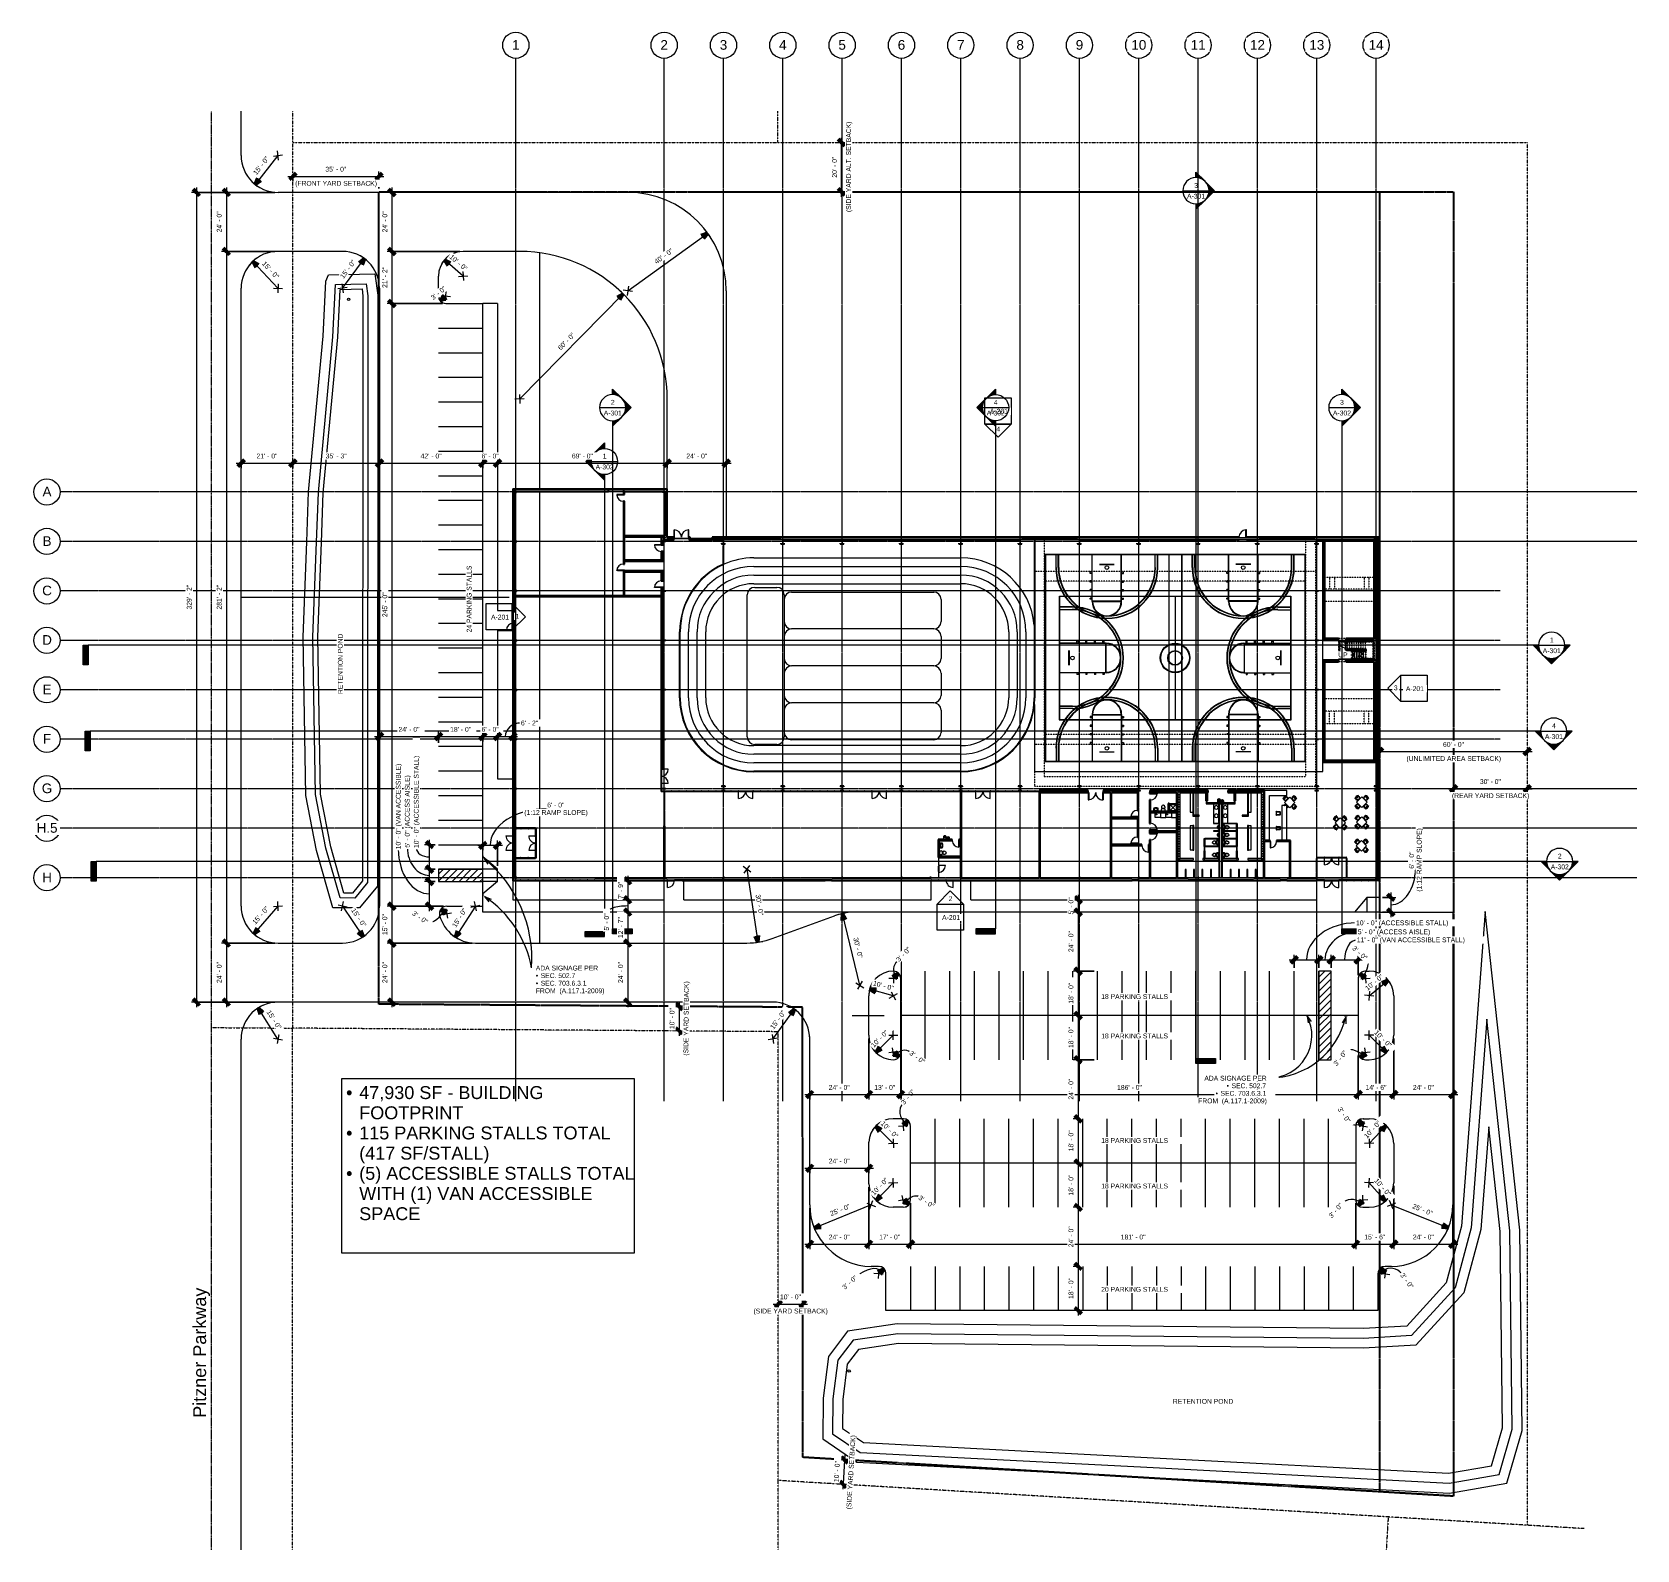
# Model space of a CAD drawing. Header units: inches. Extents: x 19712 to 27543, y -26063 to -18659.
import ezdxf

# ---------------------------------------------------------------- set-up
doc = ezdxf.new("R2010")
doc.units = ezdxf.units.IN
doc.header["$MEASUREMENT"] = 0
for name, pattern in [('Center 1_4_', [0.53125, 0.25, -0.09375, 0.09375, -0.09375]), ('Dash 1_16_', [0.125, 0.0625, -0.0625]), ('Grid Line 1_2_', [0.875, 0.5, -0.125, 0.125, -0.125]), ('Hidden', [0.28125, 0.1875, -0.09375]), ('IMPORT-CENTER2 _2_', [6.328125, 4.21875, -0.703125, 0.703125, -0.703125]), ('Overhead 1_16_', [0.101562, 0.0625, -0.039062])]:
    doc.linetypes.add(name, pattern=pattern)
for name, color, linetype, lineweight in [('A-ANNO-DIMS', 211, 'Continuous', 9), ('A-ANNO-DIMS-256', 211, 'Continuous', 9), ('A-DETL', 90, 'Continuous', 9), ('A-DETL-GENF', 92, 'Continuous', 9), ('A-DOOR', 31, 'Continuous', 9), ('A-DOOR-GLAZ', 31, 'Continuous', 15), ('A-FLOR', 192, 'Continuous', 9), ('A-FLOR-CLRS', 90, 'Dash 1_16_', 9), ('A-FLOR-HRAL', 11, 'Continuous', 9), ('A-FLOR-HRAL-MBND', 5, 'Overhead 1_16_', 9), ('A-FLOR-OTLN', 90, 'Continuous', 9), ('A-FUTURE', 90, 'Dash 1_16_', 9), ('A-GENM', 13, 'Continuous', 9), ('A-GLAZ-CURT', 52, 'Continuous', 9), ('A-GLAZ-CWMG', 51, 'Continuous', 9), ('A-PROP-SBCK', 71, 'Hidden', 25), ('A-WALL', 113, 'Continuous', 9), ('A-WALL-PATT', 111, 'Continuous', 25), ('BMP', 80, 'Continuous', 9), ('C-BLDG-PADS', 91, 'Continuous', 9), ('C-TOPO', 7, 'Continuous', 9), ('Conc', 7, 'Continuous', 9), ('EOP-EX', 125, 'Continuous', 9), ('EOP-PR', 4, 'Continuous', 9), ('G-ANNO-SYMB', 111, 'Continuous', 9), ('G-ANNO-TEXT', 231, 'Continuous', 9), ('I-FURN', 30, 'Continuous', 9), ('I-WALL', 2, 'Continuous', 9), ('L-SITE-WALL', 31, 'Continuous', 9), ('P-SANR-FIXT', 6, 'Continuous', 9), ('PAINT', 190, 'Continuous', 9), ('PROP', 3, 'Center 1_4_', 9), ('Q-CASE', 31, 'Continuous', 9), ('Q-SPCQ', 91, 'Continuous', 9), ('S-BEAM', 12, 'Continuous', 9), ('S-COLS', 52, 'Continuous', 9), ('S-GRID', 1, 'Continuous', 9), ('S-GRID-IDEN', 1, 'Continuous', 9), ('S-STRS', 31, 'Continuous', 9), ('S-STRS-ANNO', 31, 'Continuous', 9), ('S-STRS-IDEN', 31, 'Continuous', 9), ('S-STRS-MBND', 31, 'Overhead 1_16_', 9)]:
    doc.layers.add(name, color=color, linetype=linetype, lineweight=lineweight)
doc.styles.add('Arial', font='arial.ttf', dxfattribs={"height": 23.60479})
doc.styles.add('Arial_1', font='arial.ttf', dxfattribs={"height": 47.209581})
doc.styles.add('Arial_2', font='arial.ttf', dxfattribs={"height": 62.946108})
doc.dimstyles.new('Arrow_-_3_32__Arial', dxfattribs={"dimscale": 12, "dimtxt": 24, "dimasz": 2.666667, "dimexe": 2, "dimexo": 0, "dimgap": 1.333333, "dimtad": 1, "dimjust": 3, "dimdec": 5, "dimrnd": 0.03125, "dimzin": 1, "dimdsep": 46, "dimlunit": 4, "dimtxsty": 'Arial', "dimblk1": 'OPEN30', "dimblk2": 'OPEN30', "dimsah": 1, "dimcen": 0.09, "dimazin": 0, "dimtfac": 1, "dimtdec": 4, "dimtix": 1, "dimtmove": 0, "dimatfit": 2, "dimfxl": 1, "dimtvp": 1, "dimtfill": 1, "dimfrac": 2, "dimtolj": 1, "dimtzin": 0, "dimarcsym": 2})
doc.dimstyles.new('Arrow_-_3_32__Arial_1', dxfattribs={"dimscale": 12, "dimtxt": 24, "dimasz": 2.666667, "dimexe": 2, "dimexo": 0, "dimgap": 1.333333, "dimtad": 1, "dimjust": 3, "dimdec": 5, "dimrnd": 0.03125, "dimzin": 1, "dimdsep": 46, "dimlunit": 4, "dimtxsty": 'Arial', "dimblk1": 'OPEN30', "dimblk2": 'OPEN30', "dimsah": 1, "dimcen": 0.09, "dimazin": 0, "dimtfac": 1, "dimtdec": 4, "dimtix": 1, "dimtmove": 0, "dimatfit": 2, "dimfxl": 1, "dimtvp": 1, "dimtfill": 1, "dimfrac": 2, "dimtolj": 1, "dimtzin": 0, "dimarcsym": 2})
doc.dimstyles.new('Linear_-_3_32__Arial', dxfattribs={"dimscale": 12, "dimtxt": 24, "dimasz": 2.666667, "dimexe": 2, "dimexo": 1.333333, "dimgap": 1.333333, "dimtad": 1, "dimdec": 0, "dimzin": 1, "dimdsep": 46, "dimlunit": 4, "dimtxsty": 'Arial', "dimblk1": 'OBLIQUE', "dimblk2": 'OBLIQUE', "dimsah": 1, "dimcen": 0.09, "dimdle": 2, "dimazin": 0, "dimtfac": 1, "dimtdec": 4, "dimtix": 1, "dimtmove": 1, "dimatfit": 3, "dimfxl": 1, "dimtvp": 1, "dimtfill": 1, "dimfrac": 2, "dimtolj": 1, "dimtzin": 0, "dimarcsym": 2})
doc.dimstyles.new('Linear_-_3_32__Arial_1', dxfattribs={"dimscale": 12, "dimtxt": 24, "dimasz": 2.666667, "dimexe": 2, "dimexo": 1.333333, "dimgap": 1.333333, "dimtad": 1, "dimdec": 0, "dimzin": 1, "dimdsep": 46, "dimlunit": 4, "dimtxsty": 'Arial', "dimblk1": 'OBLIQUE', "dimblk2": 'OBLIQUE', "dimsah": 1, "dimcen": 0.09, "dimdle": 2, "dimazin": 0, "dimtfac": 1, "dimtdec": 4, "dimtix": 1, "dimtmove": 0, "dimatfit": 3, "dimfxl": 1, "dimtvp": 1, "dimtfill": 1, "dimfrac": 2, "dimtolj": 1, "dimtzin": 0, "dimarcsym": 2})
pattern_1 = [(45, (0, 0), (-25.342707, 25.342707), []), (45, (0, 38.4), (-25.342707, 25.342707), [])]
pattern_2 = [(0, (0, 0), (81.92, 20.48), [3.379, -58.061, 3.379, -58.061, -327.68]), (0, (0, 0), (81.92, 20.48), [-122.88, 3.379, -119.501, 3.379, -58.061, -143.36]), (0, (0, 0), (81.92, 20.48), [-307.2, 3.379, -37.581, 3.379, -99.021]), (120, (30.72, 10.24), (-58.6962, 60.704801), [3.379, -58.061, 3.379, -58.061, -327.68]), (120, (30.72, 10.24), (-58.6962, 60.704801), [-122.88, 3.379, -119.501, 3.379, -58.061, -143.36]), (120, (30.72, 10.24), (-58.6962, 60.704801), [-307.2, 3.379, -37.581, 3.379, -99.021]), (240, (40.96, 51.2), (-23.2238, -81.184801), [3.379, -58.061, 3.379, -58.061, -327.68]), (240, (40.96, 51.2), (-23.2238, -81.184801), [-122.88, 3.379, -119.501, 3.379, -58.061, -143.36]), (240, (40.96, 51.2), (-23.2238, -81.184801), [-307.2, 3.379, -37.581, 3.379, -99.021])]
pattern_3 = [(0, (0, 0), (0, 32), []), (90, (0, 0), (-32, 2e-15), [])]

msp = doc.modelspace()

# ---------------------------------------------------------------- texts
at = {"layer": 'G-ANNO-SYMB', "attachment_point": 2, "line_spacing_factor": 0.938532, "style": 'Arial'}
for s, insert, char_height, width in [('3', (25391.719327, -19395.244487), 23.60479, 21.888), ('A-301', (25391.719327, -19447.607805), 23.6047904, 104.832), ('A-301', (22545.761447, -20505.679815), 23.6047904, 104.832), ('2', (22545.761447, -20453.316497), 23.60479, 21.888), ('A-302', (26103.636613, -20505.679815), 23.6047904, 104.832), ('3', (26103.636613, -20453.316497), 23.60479, 21.888), ('1', (22505.993273, -20716.297782), 23.60479, 21.888), ('A-302', (22505.993273, -20768.6611), 23.6047904, 104.832), ('A-301', (27127.29116, -21665.101596), 23.6047904, 104.832), ('1', (27127.29116, -21612.738278), 23.60479, 21.888), ('4', (27137.783379, -22031.604123), 23.60479, 21.888), ('A-301', (27137.783379, -22083.967441), 23.6047904, 104.832), ('2', (27166.322399, -22667.230615), 23.60479, 21.888), ('A-302', (27166.322399, -22719.593933), 23.6047904, 104.832)]:
    msp.add_mtext(s, dxfattribs=dict(at, insert=insert, char_height=char_height, width=width))
at = {"layer": 'G-ANNO-TEXT', "color": 145, "attachment_point": 1, "line_spacing_factor": 0.938532, "style": 'Arial_2'}
for s, insert, char_height, width in [('47,930 SF - BUILDING', (21308.518316, -23801.072383), 62.94610778, 1054.00836481), ('•', (21244.518316, -23801.072383), 62.946108, 36.02454169), ('FOOTPRINT', (21308.518316, -23899.533922), 62.9461078, 594.98597881), ('•', (21244.518316, -23997.99546), 62.946108, 36.02454169), ('115 PARKING STALLS TOTAL', (21308.518316, -23997.99546), 62.94610778, 1435.17125749), ('(417 SF/STALL)', (21308.518316, -24096.456998), 62.94610778, 743.73247351), ('(5) ACCESSIBLE STALLS TOTAL', (21308.518316, -24194.918537), 62.94610778, 1573.45901428), ('•', (21244.518316, -24194.918537), 62.946108, 36.02454169), ('WITH (1) VAN ACCESSIBLE', (21308.518316, -24293.380075), 62.94610778, 1341.04261631), ('SPACE', (21308.518316, -24391.841614), 62.9461078, 348.62459696)]:
    msp.add_mtext(s, dxfattribs=dict(at, insert=insert, char_height=char_height, width=width))
at = {"layer": 'G-ANNO-TEXT', "color": 145, "insert": (20498.380252, -25419.043488), "char_height": 62.94610778, "width": 751.104, "attachment_point": 1, "rotation": 90, "line_spacing_factor": 0.938532, "style": 'Arial_2'}
msp.add_mtext('Pitzner Parkway\\P', dxfattribs=at)
at = {"layer": 'G-ANNO-TEXT', "color": 145, "insert": (25278.281967, -25327.022216), "char_height": 23.60479042, "width": 350.496, "attachment_point": 1, "line_spacing_factor": 0.938532, "style": 'Arial', "bg_fill": 3, "box_fill_scale": 1.25, "bg_fill_color": 0, "bg_fill_transparency": 0}
msp.add_mtext('RETENTION POND', dxfattribs=at)

# ---------------------------------------------------------------- blocks, each defined once
blk = doc.blocks.new('Locker-Double S_ - Phase 10')
at = {"layer": 'I-FURN', "color": 7}
for p, q in [((0, 12), (0, 0)), ((12, 12), (0, 12)), ((0, 0), (12, 0)), ((12, 0), (12, 12))]:
    blk.add_line(p, q, dxfattribs=at)
blk = doc.blocks.new('Locker-Double S_ - Phase 11')
at = {"layer": 'I-FURN', "color": 7}
for p, q in [((0, 12), (0, 0)), ((12, 12), (0, 12)), ((0, 0), (12, 0)), ((12, 0), (12, 12))]:
    blk.add_line(p, q, dxfattribs=at)
blk = doc.blocks.new('Locker-Double S_ - Phase 12')
at = {"layer": 'I-FURN', "color": 7}
for p, q in [((0, 12), (0, 0)), ((12, 12), (0, 12)), ((0, 0), (12, 0)), ((12, 0), (12, 12))]:
    blk.add_line(p, q, dxfattribs=at)
blk = doc.blocks.new('Locker-Double S_ - Phase 13')
at = {"layer": 'I-FURN', "color": 7}
for p, q in [((0, 12), (0, 0)), ((12, 12), (0, 12)), ((0, 0), (12, 0)), ((12, 0), (12, 12))]:
    blk.add_line(p, q, dxfattribs=at)
blk = doc.blocks.new('Locker-Double S_ - Phase 14')
at = {"layer": 'I-FURN', "color": 7}
for p, q in [((0, 12), (0, 0)), ((12, 12), (0, 12)), ((0, 0), (12, 0)), ((12, 0), (12, 12))]:
    blk.add_line(p, q, dxfattribs=at)
blk = doc.blocks.new('Locker-Double S_ - Phase 15')
at = {"layer": 'I-FURN', "color": 7}
for p, q in [((0, 12), (0, 0)), ((12, 12), (0, 12)), ((0, 0), (12, 0)), ((12, 0), (12, 12))]:
    blk.add_line(p, q, dxfattribs=at)
blk = doc.blocks.new('Locker-Double S_ - Phase 16')
at = {"layer": 'I-FURN', "color": 7}
for p, q in [((0, 12), (0, 0)), ((12, 12), (0, 12)), ((0, 0), (12, 0)), ((12, 0), (12, 12))]:
    blk.add_line(p, q, dxfattribs=at)
blk = doc.blocks.new('Locker-Double S_ - Phase 17')
at = {"layer": 'I-FURN', "color": 7}
for p, q in [((0, 12), (0, 0)), ((12, 12), (0, 12)), ((0, 0), (12, 0)), ((12, 0), (12, 12))]:
    blk.add_line(p, q, dxfattribs=at)
blk = doc.blocks.new('Locker-Double S_ - Phase 18')
at = {"layer": 'I-FURN', "color": 7}
for p, q in [((0, 12), (0, 0)), ((12, 12), (0, 12)), ((0, 0), (12, 0)), ((12, 0), (12, 12))]:
    blk.add_line(p, q, dxfattribs=at)
blk = doc.blocks.new('Locker-Double S_ - Phase 19')
at = {"layer": 'I-FURN', "color": 7}
for p, q in [((0, 12), (0, 0)), ((12, 12), (0, 12)), ((0, 0), (12, 0)), ((12, 0), (12, 12))]:
    blk.add_line(p, q, dxfattribs=at)
blk = doc.blocks.new('Locker-Double S_ - Phase 110')
at = {"layer": 'I-FURN', "color": 7}
for p, q in [((0, 12), (0, 0)), ((12, 12), (0, 12)), ((0, 0), (12, 0)), ((12, 0), (12, 12))]:
    blk.add_line(p, q, dxfattribs=at)
blk = doc.blocks.new('Locker-Double S_ - Phase 111')
at = {"layer": 'I-FURN', "color": 7}
for p, q in [((0, 12), (0, 0)), ((12, 12), (0, 12)), ((0, 0), (12, 0)), ((12, 0), (12, 12))]:
    blk.add_line(p, q, dxfattribs=at)
blk = doc.blocks.new('Locker-Double S_ - Phase 112')
at = {"layer": 'I-FURN', "color": 7}
for p, q in [((0, 12), (0, 0)), ((12, 12), (0, 12)), ((0, 0), (12, 0)), ((12, 0), (12, 12))]:
    blk.add_line(p, q, dxfattribs=at)
blk = doc.blocks.new('Locker-Double S_ - Phase 113')
at = {"layer": 'I-FURN', "color": 7}
for p, q in [((0, 12), (0, 0)), ((12, 12), (0, 12)), ((0, 0), (12, 0)), ((12, 0), (12, 12))]:
    blk.add_line(p, q, dxfattribs=at)
blk = doc.blocks.new('Locker-Double S_ - Phase 114')
at = {"layer": 'I-FURN', "color": 7}
for p, q in [((0, 12), (0, 0)), ((12, 12), (0, 12)), ((0, 0), (12, 0)), ((12, 0), (12, 12))]:
    blk.add_line(p, q, dxfattribs=at)
blk = doc.blocks.new('Locker-Double S_ - Phase 115')
at = {"layer": 'I-FURN', "color": 7}
for p, q in [((0, 12), (0, 0)), ((12, 12), (0, 12)), ((0, 0), (12, 0)), ((12, 0), (12, 12))]:
    blk.add_line(p, q, dxfattribs=at)
blk = doc.blocks.new('Locker-Double S_ - Phase 116')
at = {"layer": 'I-FURN', "color": 7}
for p, q in [((0, 12), (0, 0)), ((12, 12), (0, 12)), ((0, 0), (12, 0)), ((12, 0), (12, 12))]:
    blk.add_line(p, q, dxfattribs=at)
blk = doc.blocks.new('Locker-Double S_ - Phase 117')
at = {"layer": 'I-FURN', "color": 7}
for p, q in [((0, 12), (0, 0)), ((12, 12), (0, 12)), ((0, 0), (12, 0)), ((12, 0), (12, 12))]:
    blk.add_line(p, q, dxfattribs=at)
blk = doc.blocks.new('Locker-Double S_ - Phase 118')
at = {"layer": 'I-FURN', "color": 7}
for p, q in [((0, 12), (0, 0)), ((12, 12), (0, 12)), ((0, 0), (12, 0)), ((12, 0), (12, 12))]:
    blk.add_line(p, q, dxfattribs=at)
blk = doc.blocks.new('Locker-Double S_ - Phase 119')
at = {"layer": 'I-FURN', "color": 7}
for p, q in [((0, 12), (0, 0)), ((12, 12), (0, 12)), ((0, 0), (12, 0)), ((12, 0), (12, 12))]:
    blk.add_line(p, q, dxfattribs=at)
blk = doc.blocks.new('Furniture 1-Fur_ - Phase 10')
at = {"layer": 'I-FURN', "color": 7}
for p, q in [((25661.4, -22530.7), (25647.4, -22530.7)), ((25661.4, -22648.3), (25661.4, -22530.7)), ((25647.4, -22648.3), (25661.4, -22648.3))]:
    blk.add_line(p, q, dxfattribs=at)
blk = doc.blocks.new('Toilet-Domestic_ - Phase 10')
at = {"layer": 'A-GENM'}
for p, q in [((0.8, 19), (-1, 19)), ((-0.9, 18.9), (-1, 19)), ((-0.9, 18.9), (-1, 17.3)), ((-0.9, 16.4), (-1, 17.2)), ((-0.9, 16.4), (-1, 15.5)), ((-0.9, 14), (-1, 15.5)), ((-1, 12.1), (-0.9, 14)), ((-0.9, 14), (-1, 13.8)), ((-0.9, 11.5), (-1, 12)), ((-0.9, 11.5), (-1, 10.5)), ((-0.9, 9.1), (-1, 10.5)), ((-0.9, 9.1), (-1, 9)), ((-1, 9), (-0.9, 6.6)), ((-1, 6.5), (-0.9, 6.6)), ((-1, 6.5), (-0.9, 4.2)), ((-1, 4), (-0.9, 4.1)), ((-1, 2.5), (-0.9, 4.1)), ((-1, 2.5), (-0.9, 1.6)), ((-1, 0.8), (-0.9, 1.6)), ((-1, 0.7), (-0.9, -0.9)), ((0.8, 19), (-0.9, 18.9)), ((-0.8, 18.8), (-0.9, 18.9)), ((1.6, 18.9), (-0.9, 18.9)), ((-0.9, 18.9), (-0.9, 16.4)), ((-0.8, 18.8), (-0.9, 16.4)), ((-0.8, 15.2), (-0.9, 16.4)), ((-0.9, 16.4), (-0.9, 14)), ((-0.8, 15.2), (-0.9, 12.7)), ((-0.8, 15.2), (-0.9, 14)), ((-0.9, 11.5), (-0.9, 14)), ((-0.9, 12.7), (-0.9, 14)), ((-0.8, 11.6), (-0.9, 12.7)), ((-0.8, 8.9), (-0.9, 12.7)), ((-0.9, 11.5), (-0.9, 12.7)), ((-0.8, 8.9), (-0.9, 11.5)), ((-0.9, 11.5), (-0.9, 9.1)), ((-0.8, 8.9), (-0.9, 9.1)), ((-0.9, 9.1), (-0.8, 6.6)), ((-0.9, 9.1), (-0.9, 6.6)), ((-0.8, 6.6), (-0.9, 4.1)), ((-0.8, 6.6), (-0.9, 6.6)), ((-0.9, 4.1), (-0.9, 6.6)), ((-0.8, 2.8), (-0.9, 4.1)), ((-0.9, 1.6), (-0.9, 4.1)), ((-0.8, 2.8), (-0.9, 1.6)), ((-0.8, -0.8), (-0.9, 1.6)), ((-0.9, -0.9), (-0.9, 1.6)), ((-0.8, 18.8), (1.6, 18.9)), ((-0.8, 18.8), (1.6, 18.9)), ((-0.7, 18.7), (-0.8, 18.8)), ((-0.8, 18.8), (-0.8, 18.8)), ((-0.8, 18.8), (-0.8, 15.2)), ((2.2, 18.8), (-0.8, 18.8)), ((2.7, 18.8), (-0.8, 18.8)), ((2.7, 18.8), (-0.8, 18.8)), ((-0.8, 18.8), (-0.8, 15.2)), ((-0.8, 18.8), (-0.8, 18.8)), ((-0.8, 18.8), (-0.6, 18.8)), ((-0.8, 18.8), (-0.8, 18.6)), ((-0.7, 14.4), (-0.8, 18.8)), ((-0.8, 14.1), (-0.8, 18.8)), ((-0.8, 15.2), (-0.8, 18.8)), ((-0.8, 14.1), (-0.8, 15.2)), ((-0.8, 11.6), (-0.8, 15.2)), ((-0.8, 11.6), (-0.7, 14.4)), ((-0.7, 14.4), (-0.8, 14.1)), ((-0.8, 11.6), (-0.8, 14.1)), ((-0.8, 14.1), (-0.8, 11.6)), ((-0.8, 11.6), (-0.7, 12.3)), ((-0.8, 9), (-0.8, 11.6)), ((-0.8, 9), (-0.8, 11.6)), ((-0.8, 11.6), (-0.8, 11.6)), ((-0.8, 11.6), (-0.7, 9.4)), ((-0.8, 11.6), (-0.8, 8.9)), ((-0.8, 9), (-0.7, 9.4)), ((-0.8, 6.1), (-0.7, 9.4)), ((-0.8, 9), (-0.8, 6.2)), ((-0.8, 9), (-0.8, 8.9)), ((-0.8, 9), (-0.8, 6.1)), ((-0.8, 6.2), (-0.8, 8.9)), ((-0.8, 8.9), (-0.8, 6.6)), ((-0.7, 6.8), (-0.8, 6.1)), ((-0.8, 2.8), (-0.8, 6.6)), ((-0.8, 6.2), (-0.8, 6.6)), ((-0.8, 2.8), (-0.8, 6.2)), ((-0.8, 6.2), (-0.8, 3.2)), ((-0.8, 6.2), (-0.8, 6.1)), ((-0.8, 3.2), (-0.8, 6.1)), ((-0.8, 6.1), (-0.7, 4)), ((-0.8, 3.2), (-0.7, 4)), ((-0.8, -0.8), (-0.8, 3.2)), ((-0.8, 2.8), (-0.8, 3.2)), ((-0.8, 3.2), (-0.7, -0.7)), ((-0.8, -0.8), (-0.8, 2.8)), ((-0.8, -0.8), (-0.8, 2.8)), ((-0.8, 2.8), (-0.8, -0.8)), ((-0.7, 18.7), (2.2, 18.8)), ((-0.7, 18.7), (3.1, 18.7)), ((-0.7, 18.7), (2.7, 18.6)), ((-0.7, 18.7), (-0.7, 14.4)), ((-0.7, 18.7), (-0.6, 18.6)), ((-0.7, 18.7), (-0.6, 15.6)), ((-0.7, 12.3), (-0.6, 15.6)), ((-0.7, 14.4), (-0.6, 15.6)), ((-0.7, 12.3), (-0.7, 14.4)), ((-0.7, 12.3), (-0.5, 12.9)), ((-0.6, 9.1), (-0.7, 12.3)), ((-0.7, 12.3), (-0.7, 9.4)), ((-0.7, 6.8), (-0.7, 9.4)), ((-0.6, 9.1), (-0.7, 9.4)), ((-0.7, 6.8), (-0.6, 9.1)), ((-0.7, 6.8), (-0.6, 7)), ((-0.7, 6.8), (-0.6, 4.3)), ((-0.7, 6.8), (-0.7, 4)), ((-0.6, 4.3), (-0.7, 4)), ((-0.7, 4), (-0.7, -0.7)), ((-0.7, 4), (-0.6, 1.8)), ((-0.7, -0.7), (-0.6, 1.8)), ((2.7, 18.6), (-0.6, 18.6)), ((-0.5, 18.5), (-0.6, 18.6)), ((3.1, 18.5), (-0.6, 18.6)), ((-0.6, 16.1), (-0.6, 18.6)), ((-0.6, 18.6), (-0.6, 15.6)), ((-0.5, 18.5), (-0.6, 16.1)), ((-0.6, 16.1), (-0.5, 12.9)), ((-0.6, 16.1), (-0.6, 15.6)), ((-0.6, 16.1), (-0.5, 15.7)), ((-0.5, 12.9), (-0.6, 15.6)), ((-0.6, 9.1), (-0.5, 12.9)), ((-0.5, 9.9), (-0.6, 9.1)), ((-0.5, 9.9), (-0.6, 7)), ((-0.6, 9.1), (-0.6, 7)), ((-0.5, 7.8), (-0.6, 7)), ((-0.6, 4.3), (-0.6, 7)), ((-0.5, 3.3), (-0.6, 7)), ((-0.6, 4.3), (-0.5, 3.3)), ((-0.6, 4.3), (-0.6, 1.8)), ((-0.6, -0.6), (-0.5, 3.3)), ((-0.5, 3.3), (-0.6, 1.8)), ((-0.6, -0.6), (-0.6, 1.8)), ((1.8, 18.4), (-0.5, 18.5)), ((-0.5, 18.5), (-0.4, 18.4)), ((-0.5, 18.5), (-0.5, 18.5)), ((-0.5, 18.5), (3.1, 18.5)), ((-0.5, 18.5), (-0.5, 15.7)), ((-0.5, 18.5), (3.1, 18.5)), ((-0.5, 18.5), (-0.5, 15.7)), ((-0.4, 18.4), (-0.5, 15.7)), ((-0.4, 13.9), (-0.5, 15.7)), ((-0.5, 12.9), (-0.5, 15.7)), ((-0.4, 12.8), (-0.5, 15.7)), ((-0.5, 9.9), (-0.5, 12.9)), ((-0.5, 12.9), (-0.4, 12.8)), ((-0.5, 9.9), (-0.4, 12.8)), ((-0.4, 9.4), (-0.5, 9.9)), ((-0.5, 9.9), (-0.5, 7.8)), ((-0.4, 9.4), (-0.5, 7.8)), ((-0.4, 4.5), (-0.5, 7.8)), ((-0.5, 7.8), (-0.5, 3.3)), ((-0.5, 7.8), (-0.4, 7)), ((-0.4, 4.5), (-0.5, 3.3)), ((-0.4, 2.1), (-0.5, 3.3)), ((-0.5, -0.5), (-0.5, 3.3)), ((-0.4, 2.1), (-0.5, -0.5)), ((0, 18), (-0.4, 18.4)), ((1.8, 18.4), (-0.4, 18.4)), ((-0.4, 13.9), (-0.4, 18.4)), ((0, 0), (-0.4, 18.4)), ((-0.4, 13.9), (0, 0)), ((-0.4, 13.9), (-0.4, 11.7)), ((-0.4, 13.9), (-0.4, 12.8)), ((-0.4, 9.4), (-0.4, 12.8)), ((-0.4, 11.7), (-0.4, 12.8)), ((0, 0), (-0.4, 11.7)), ((-0.4, 9.4), (-0.4, 11.7)), ((0, 0), (-0.4, 9.4)), ((-0.4, 9.4), (-0.4, 7)), ((0, 0), (-0.4, 7)), ((-0.4, 4.5), (-0.4, 7)), ((0, 0), (-0.4, 4.5)), ((-0.4, 4.5), (-0.4, 2.1)), ((0, 0), (-0.4, 2.1)), ((-0.4, 2.1), (-0.4, -0.4)), ((0, 0), (-0.4, -0.4)), ((0, 18), (1.8, 18.4)), ((0, 18), (4.3, 18.4)), ((0, 18), (6.7, 18.4)), ((0, 18), (6.7, 18)), ((0, 18), (0, 0)), ((6.7, 18), (0, 18)), ((0, 0), (0, 18)), ((0, 0), (6.7, 0)), ((0, 0), (6.7, -0.4)), ((0, 0), (1.8, -0.4)), ((0, 0), (4.3, -0.4)), ((0.8, 19), (2.9, 19)), ((1.6, 18.9), (0.8, 19)), ((1.6, 18.9), (2.9, 19)), ((2.7, 18.8), (1.6, 18.9)), ((1.6, 18.9), (4, 18.9)), ((1.8, 18.4), (3.1, 18.5)), ((1.8, 18.4), (4.3, 18.4)), ((3.1, 18.7), (2.2, 18.8)), ((2.2, 18.8), (6.7, 18.8)), ((2.2, 18.8), (2.7, 18.8)), ((2.7, 18.8), (4, 18.9)), ((6.7, 18.8), (2.7, 18.8)), ((6.7, 18.8), (2.7, 18.8)), ((2.7, 18.8), (6.7, 18.8)), ((3.1, 18.7), (2.7, 18.6)), ((2.7, 18.6), (3.1, 18.5)), ((2.7, 18.6), (6.7, 18.6)), ((5, 19), (2.9, 19)), ((4, 18.9), (2.9, 19)), ((3.1, 18.7), (6.7, 18.8)), ((3.1, 18.7), (6.7, 18.6)), ((3.1, 18.7), (6.7, 18.7)), ((3.1, 18.5), (6.7, 18.6)), ((4.3, 18.4), (3.1, 18.5)), ((6.7, 18.5), (3.1, 18.5)), ((3.1, 18.5), (6.7, 18.5)), ((5, 19), (4, 18.9)), ((6.7, 18.8), (4, 18.9)), ((6.7, 18.9), (4, 18.9)), ((4.3, 18.4), (6.7, 18.5)), ((4.3, 18.4), (6.7, 18.4)), ((5, 19), (6.7, 19)), ((5, 19), (6.7, 18.9)), ((6.7, 19), (7.9, 18.8)), ((7.9, 18.8), (6.7, 19)), ((6.7, 19), (7.6, 18.8)), ((6.7, 18.9), (6.7, 19)), ((7.2, 18.8), (6.7, 19)), ((6.7, 18.8), (6.7, 18.9)), ((6.7, 18.9), (7.2, 18.8)), ((6.7, 18.9), (7, 18.9)), ((6.7, 18.9), (7.1, 18.8)), ((6.7, 18.8), (6.7, 18.8)), ((6.7, 18.8), (7.2, 18.8)), ((6.7, 18.8), (7.6, 18.6)), ((6.7, 18.8), (7.6, 18.7)), ((6.7, 18.8), (6.7, 18.8)), ((6.7, 18.8), (6.7, 18.7)), ((7.6, 18.7), (6.7, 18.8)), ((6.7, 18.8), (7.5, 18.8)), ((6.7, 18.8), (7.2, 18.8)), ((7.3, 18.8), (6.7, 18.8)), ((7.5, 18.6), (6.7, 18.7)), ((7.6, 18.6), (6.7, 18.7)), ((6.7, 18.6), (6.7, 18.7)), ((6.7, 18.5), (6.7, 18.6)), ((7.5, 18.6), (6.7, 18.6)), ((6.7, 18.6), (7.7, 18.4)), ((6.7, 18.5), (7.7, 18.4)), ((6.7, 18.5), (7.5, 18.4)), ((6.7, 18.5), (6.7, 18.5)), ((6.7, 18.5), (7.5, 18.4)), ((6.7, 18.4), (6.7, 18.5)), ((7.5, 18.4), (6.7, 18.5)), ((6.7, 18), (6.7, 18.4)), ((7.3, 18.2), (6.7, 18.4)), ((6.7, 18.4), (7.5, 18.4)), ((6.7, 18), (7.3, 18.2)), ((6.7, 18), (7.9, 18.1)), ((6.7, 18), (7.3, 17.9)), ((6.7, 18), (7.4, 17.9)), ((6.7, 18), (7.4, 17.9)), ((7.3, 0.1), (6.7, 0)), ((7.4, 0.1), (6.7, 0)), ((7.4, 0.1), (6.7, 0)), ((7.9, -0.1), (6.7, 0)), ((6.7, -0.4), (6.7, 0)), ((6.7, 0), (7.2, -0.3)), ((7.5, 18.8), (7.2, 18.8)), ((7.2, 18.8), (7.9, 18.7)), ((7.2, 18.8), (7.9, 18.8)), ((7.3, 18.7), (7.5, 18.7)), ((7.3, 18.2), (7.5, 18.4)), ((7.9, 18.1), (7.3, 18.2)), ((7.3, 0.1), (7.4, 0.1)), ((7.4, 17.9), (7.9, 18.1)), ((7.4, 17.9), (7.8, 17.8)), ((7.4, 17.9), (7.8, 17.8)), ((7.4, 17.9), (7.8, 17.8)), ((7.8, 0.2), (7.4, 0.1)), ((7.4, 0.1), (7.8, 0.2)), ((7.9, -0.1), (7.4, 0.1)), ((7.5, 18.8), (7.9, 18.7)), ((7.6, 18.7), (7.5, 18.8)), ((8.2, 18.6), (7.5, 18.8)), ((7.5, 18.6), (7.6, 18.6)), ((7.5, 18.6), (7.7, 18.4)), ((7.5, 18.6), (8.4, 18.3)), ((7.9, 18.1), (7.5, 18.4)), ((8.2, 18.1), (7.5, 18.4)), ((7.7, 18.4), (7.5, 18.4)), ((7.9, 18.8), (7.6, 18.8)), ((7.8, 18.6), (7.6, 18.7)), ((7.6, 18.6), (7.6, 18.7)), ((7.6, 18.7), (8.3, 18.4)), ((7.6, 18.7), (8.2, 18.6)), ((7.6, 18.6), (8.4, 18.3)), ((7.6, 18.6), (8.3, 18.4)), ((7.6, 18.6), (8.4, 18.3)), ((7.7, 18.7), (8.1, 18.6)), ((8.2, 18.1), (7.7, 18.4)), ((7.7, 18.4), (8.4, 18.3)), ((7.7, 18.4), (8.6, 18)), ((7.7, -0.3), (8.6, 0)), ((8.6, 0), (7.7, -0.4)), ((7.9, 18.1), (7.8, 17.8)), ((8.2, 17.5), (7.8, 17.8)), ((9, 17.5), (7.8, 17.8)), ((7.8, 17.8), (8.4, 17.8)), ((8.2, 17.5), (7.8, 17.8)), ((7.8, 0.2), (8.2, 0.5)), ((7.8, 0.2), (9, 0.5)), ((8.2, 0.5), (7.8, 0.2)), ((7.8, 0.2), (7.9, -0.1)), ((7.8, 0.2), (8.4, 0.2)), ((7.9, 18.8), (8.4, 18.6)), ((7.9, 18.8), (7.9, 18.7)), ((7.9, 18.8), (8.9, 18.2)), ((7.9, 18.8), (8.9, 18.3)), ((8.2, 18.6), (7.9, 18.7)), ((7.9, 18.7), (8.9, 18.2)), ((7.9, 18.1), (8.2, 18.1)), ((7.9, 18.1), (8.4, 17.8)), ((7.9, -0.1), (8.4, 0.2)), ((7.9, -0.1), (8.6, 0)), ((8, 18.5), (8.3, 18.5)), ((8.6, 0), (8.1, -0.4)), ((8.2, 18.6), (8.9, 18.2)), ((8.3, 18.4), (8.2, 18.6)), ((8.2, 18.6), (8.8, 18.2)), ((8.4, 18.6), (8.2, 18.6)), ((8.2, 18.1), (8.8, 17.7)), ((8.2, 18.1), (8.6, 18)), ((8.2, 18.1), (8.4, 17.8)), ((8.7, 17.2), (8.2, 17.5)), ((9, 17.5), (8.2, 17.5)), ((8.2, 17.5), (8.7, 17.2)), ((8.7, 0.8), (8.2, 0.5)), ((8.2, 0.5), (8.7, 0.8)), ((8.2, 0.5), (9, 0.5)), ((9, 18), (8.3, 18.4)), ((8.3, 18.4), (8.8, 18.2)), ((8.3, 18.4), (8.4, 18.3)), ((8.4, 18.6), (8.9, 18.3)), ((8.4, 18.6), (8.6, 18.5)), ((9, 18), (8.4, 18.3)), ((8.4, 18.3), (9.2, 17.7)), ((8.4, 18.3), (9, 17.7)), ((8.4, 18.3), (8.6, 18)), ((8.4, 18.3), (8.4, 18.3)), ((9.2, 17.7), (8.4, 18.3)), ((9, 17.5), (8.4, 17.8)), ((8.8, 17.7), (8.4, 17.8)), ((8.4, 0.2), (9, 0.5)), ((8.4, -0.3), (9.2, 0.3)), ((8.6, 0), (8.4, 0.2)), ((8.5, 18.3), (8.7, 18.1)), ((9, 17.7), (8.6, 18)), ((9.1, 17.6), (8.6, 18)), ((8.8, 17.7), (8.6, 18)), ((8.6, 0), (9.2, 0.7)), ((8.6, 0), (9, 0.5)), ((8.6, 0), (9.1, 0.4)), ((8.6, 0), (8.7, 0)), ((8.7, 18.3), (9.1, 18)), ((9, 17.5), (8.7, 17.2)), ((8.7, 17.2), (9, 16.7)), ((9, 16.7), (8.7, 17.2)), ((9, 1.3), (8.7, 0.8)), ((8.7, 0.8), (9, 1.3)), ((8.7, 0.8), (9, 0.5)), ((9.3, 0.5), (8.7, 0)), ((8.7, 0), (9.1, 0.4)), ((9.2, 0.3), (8.7, 0)), ((9.3, 17.8), (8.8, 18.2)), ((9, 18), (8.8, 18.2)), ((8.8, 18.2), (8.9, 18.2)), ((8.8, 18.2), (8.9, 18.1)), ((9, 17.5), (8.8, 17.7)), ((9.5, 17.1), (8.8, 17.7)), ((9.1, 17.6), (8.8, 17.7)), ((8.8, -0.2), (9.3, 0.2)), ((9.8, 17.4), (8.9, 18.3)), ((8.9, 18.2), (8.9, 18.3)), ((9.7, 17.4), (8.9, 18.3)), ((9.3, 17.8), (8.9, 18.2)), ((8.9, 18.2), (9.7, 17.4)), ((8.9, 18), (9.1, 18)), ((9.8, 0.6), (8.9, -0.3)), ((9.7, 0.6), (8.9, -0.2)), ((9.7, 0.6), (8.9, -0.3)), ((9.5, 0.5), (8.9, 0)), ((9.2, 0.3), (8.9, 0)), ((9.3, 0.2), (8.9, -0.2)), ((9.3, 0.2), (8.9, 0)), ((9.3, 17.8), (9, 18)), ((9, 18), (9.2, 17.7)), ((9.5, 17.2), (9, 17.7)), ((9.2, 17.7), (9, 17.7)), ((9, 17.7), (9.1, 17.6)), ((9, 17.5), (9, 16.7)), ((9, 17.5), (9.3, 16.3)), ((9, 17.5), (9.3, 16.9)), ((9, 17.5), (9.5, 17.1)), ((9, 16.7), (9.3, 16.3)), ((9, 16.7), (9.3, 16.3)), ((9.3, 1.7), (9, 1.3)), ((9.3, 1.7), (9, 0.5)), ((9.3, 1.7), (9, 1.3)), ((9, 1.3), (9, 0.5)), ((9, 0.5), (9.3, 1.1)), ((9, 0.5), (9.2, 0.7)), ((9.2, 0.4), (9, 0.4)), ((9, -0.1), (9.2, 0.2)), ((9, -0.1), (9, 0.1)), ((9.1, 17.9), (9.5, 17.4)), ((9.1, 17.5), (9.1, 17.7)), ((9.5, 17.1), (9.1, 17.6)), ((9.5, 17.2), (9.1, 17.6)), ((9.5, 0.9), (9.1, 0.4)), ((9.2, 0.7), (9.1, 0.4)), ((9.3, 0.5), (9.1, 0.4)), ((9.5, 17.2), (9.2, 17.7)), ((9.8, 16.9), (9.2, 17.7)), ((9.2, 17.7), (9.5, 17.4)), ((9.6, 1.3), (9.2, 0.7)), ((9.2, 0.3), (9.8, 1.1)), ((9.2, 0.3), (9.8, 1.1)), ((9.2, 0.7), (9.3, 1.1)), ((9.3, 0.5), (9.2, 0.3)), ((9.2, 0.3), (9.5, 0.5)), ((9.3, 17.8), (9.7, 17.4)), ((9.3, 17.8), (9.7, 17.3)), ((9.3, 17.8), (9.5, 17.4)), ((9.3, 17.7), (9.6, 17.5)), ((9.3, 16.9), (9.5, 17.1)), ((9.3, 16.3), (9.3, 16.9)), ((9.3, 16.9), (9.6, 16.4)), ((9.3, 16.3), (9.6, 16.4)), ((9.3, 16.3), (9.4, 15.9)), ((9.3, 16.3), (9.4, 15.9)), ((9.4, 15.9), (9.3, 16.3)), ((9.4, 2.1), (9.3, 1.7)), ((9.4, 2.1), (9.3, 1.7)), ((9.4, 2.1), (9.3, 1.7)), ((9.6, 1.6), (9.3, 1.7)), ((9.3, 1.7), (9.3, 1.1)), ((9.6, 1.6), (9.3, 1.1)), ((9.6, 1.3), (9.3, 1.1)), ((9.3, 0.5), (9.8, 1.1)), ((9.3, 0.5), (9.5, 0.9)), ((9.5, 0.9), (9.3, 0.8)), ((9.3, 0.2), (9.7, 0.7)), ((9.3, 0.2), (9.7, 0.6)), ((9.4, 0.6), (9.3, 0.5)), ((9.5, 0.5), (9.3, 0.2)), ((9.3, 0.3), (9.5, 0.4)), ((9.4, 17.5), (9.6, 17.5)), ((9.6, 16.4), (9.4, 15.9)), ((9.5, 15.2), (9.4, 15.9)), ((9.5, 15.2), (9.4, 15.9)), ((9.5, 15.2), (9.4, 15.8)), ((9.5, 2.7), (9.4, 2.1)), ((9.5, 2.7), (9.4, 2.2)), ((9.4, 2.1), (9.5, 2.7)), ((9.4, 2.1), (9.6, 1.6)), ((9.7, 17.3), (9.5, 17.4)), ((9.8, 16.9), (9.5, 17.4)), ((9.5, 17.4), (9.9, 16.8)), ((9.5, 17.1), (9.5, 17.2)), ((9.5, 17.2), (9.8, 16.9)), ((9.5, 17.2), (9.9, 16.6)), ((9.6, 16.4), (9.5, 17.1)), ((9.9, 16.2), (9.5, 17.1)), ((9.5, 17.1), (9.8, 16.2)), ((9.5, 17.1), (9.9, 16.6)), ((9.6, 16.4), (9.5, 15.2)), ((9.5, 15.2), (9.8, 15.7)), ((9.5, 15.2), (9.5, 2.7)), ((9.5, 15.2), (9.9, 15.2)), ((9.9, 15.2), (9.5, 2.7)), ((9.5, 15.2), (9.5, 2.7)), ((9.5, 2.7), (9.9, 12.8)), ((9.5, 2.7), (9.9, 10.4)), ((9.5, 2.7), (9.9, 6.5)), ((9.5, 2.7), (9.9, 2.7)), ((9.5, 2.7), (9.7, 2.2)), ((9.5, 2.7), (9.6, 1.6)), ((9.9, 1.8), (9.5, 0.9)), ((9.6, 1.3), (9.5, 0.9)), ((9.5, 0.5), (9.9, 1.2)), ((9.5, 0.9), (9.8, 1.1)), ((9.5, 0.5), (9.8, 1.1)), ((9.7, 0.8), (9.5, 0.4)), ((9.5, 0.5), (9.7, 0.7)), ((9.5, 0.6), (9.5, 0.4)), ((9.6, 17.3), (9.6, 17.5)), ((9.8, 17.2), (9.6, 17.5)), ((9.7, 17.3), (9.6, 17.4)), ((9.6, 17.2), (9.8, 17)), ((9.6, 16.4), (9.8, 16.2)), ((9.6, 16.4), (9.8, 15.7)), ((9.7, 2.2), (9.6, 1.6)), ((9.6, 1.6), (9.9, 2)), ((9.6, 1.3), (9.9, 2)), ((9.6, 1.3), (9.9, 1.8)), ((9.6, 1.6), (9.6, 1.3)), ((9.6, 0.8), (9.8, 1)), ((9.7, 0.7), (9.6, 0.6)), ((10.1, 16.7), (9.7, 17.4)), ((10.2, 16.4), (9.7, 17.4)), ((9.7, 17.3), (9.7, 17.4)), ((9.7, 17.4), (9.8, 17.4)), ((10.1, 16.7), (9.7, 17.3)), ((9.7, 17.3), (9.9, 16.8)), ((9.9, 2.7), (9.7, 2.2)), ((9.7, 2.2), (9.9, 2)), ((10.2, 1.6), (9.7, 0.6)), ((10.1, 1.3), (9.7, 0.6)), ((10.1, 1.3), (9.7, 0.7)), ((9.9, 1.2), (9.7, 0.7)), ((9.7, 0.7), (9.7, 0.6)), ((9.8, 0.6), (9.7, 0.6)), ((9.8, 17.4), (10.1, 16.9)), ((10.2, 16.4), (9.8, 17.4)), ((10.3, 16.4), (9.8, 17.4)), ((10.1, 16.1), (9.8, 16.9)), ((10.1, 16), (9.8, 16.9)), ((9.8, 16.9), (9.9, 16.6)), ((9.8, 16.9), (9.9, 16.8)), ((10, 15.2), (9.8, 16.2)), ((9.9, 16.2), (9.8, 16.2)), ((9.8, 16.2), (9.8, 15.7)), ((9.9, 15.2), (9.8, 15.7)), ((10, 15.2), (9.8, 15.7)), ((9.8, 15.7), (10, 15.2)), ((10, 15.3), (9.8, 15.4)), ((9.8, 1.1), (10.1, 2)), ((10.1, 1.9), (9.8, 1.1)), ((10.1, 1.9), (9.8, 1.1)), ((9.9, 1.8), (9.8, 1.1)), ((10.2, 1.6), (9.8, 0.6)), ((9.8, 0.6), (10.3, 1.6)), ((9.9, 1.2), (9.8, 1.1)), ((9.8, 0.6), (10.1, 1.1)), ((9.8, 1.1), (9.8, 1.1)), ((10.1, 16.1), (9.9, 16.8)), ((9.9, 16.2), (9.9, 16.6)), ((10.1, 16), (9.9, 16.6)), ((10, 15.2), (9.9, 16.2)), ((9.9, 16.2), (10.1, 16)), ((9.9, 16.2), (10.1, 15.2)), ((9.9, 15.2), (10, 15.2)), ((9.9, 15.2), (9.9, 12.8)), ((10, 15.2), (9.9, 12.8)), ((10, 11.6), (9.9, 12.8)), ((9.9, 12.8), (9.9, 10.4)), ((10, 11.6), (9.9, 10.4)), ((9.9, 6.5), (9.9, 10.4)), ((9.9, 10.4), (10, 8.9)), ((9.9, 6.5), (10, 8.9)), ((9.9, 6.5), (10, 6.8)), ((9.9, 6.5), (9.9, 2.7)), ((9.9, 6.5), (10, 2.7)), ((9.9, 2.7), (10, 2.7)), ((9.9, 2.7), (9.9, 2)), ((10, 2.7), (9.9, 2.1)), ((10.1, 2.7), (9.9, 1.8)), ((10, 2.7), (9.9, 1.8)), ((10, 2.7), (9.9, 2)), ((10, 2.7), (9.9, 2)), ((9.9, 1.8), (10.1, 2)), ((9.9, 1.8), (9.9, 2)), ((10.1, 1.9), (9.9, 1.2)), ((10.1, 16.9), (10, 17)), ((10.1, 16.7), (10, 16.8)), ((10, 16.5), (10, 16.8)), ((10.2, 16.1), (10, 16.7)), ((10, 15.2), (10, 15.2)), ((10, 15.2), (10, 11.6)), ((10, 15.2), (10.1, 15.2)), ((10, 15.2), (10, 11.6)), ((10, 11.6), (10.1, 15.2)), ((10, 11.6), (10.2, 12.1)), ((10, 11.6), (10.1, 9.2)), ((10, 11.6), (10, 8.9)), ((10.1, 9.2), (10, 8.9)), ((10.1, 9.2), (10, 6.8)), ((10, 8.9), (10, 6.8)), ((10.1, 2.7), (10, 6.8)), ((10, 2.7), (10, 6.8)), ((10, 2.7), (10, 6.8)), ((10.1, 6), (10, 6.8)), ((10.1, 2.7), (10, 2.7)), ((10, 2.7), (10, 2.7)), ((10.2, 1.9), (10, 1.3)), ((10, 1.5), (10, 1.2)), ((10, 1.2), (10.1, 1.3)), ((10.1, 1.1), (10, 1)), ((10.3, 16.4), (10.1, 16.9)), ((10.1, 16.9), (10.1, 16.7)), ((10.1, 16.7), (10.2, 16.4)), ((10.1, 16.7), (10.3, 16)), ((10.1, 16.7), (10.2, 16.1)), ((10.2, 16.2), (10.1, 16.6)), ((10.2, 16.1), (10.1, 16.3)), ((10.1, 16.1), (10.1, 16)), ((10.1, 16.1), (10.2, 16.1)), ((10.1, 16.1), (10.2, 15.2)), ((10.1, 16.1), (10.3, 15.2)), ((10.1, 16), (10.2, 15.2)), ((10.1, 16), (10.1, 15.2)), ((10.2, 15.2), (10.1, 15.2)), ((10.2, 12.1), (10.1, 15.2)), ((10.1, 9.2), (10.2, 12.1)), ((10.1, 9.2), (10.2, 9)), ((10.1, 9.2), (10.1, 6)), ((10.2, 9), (10.1, 6)), ((10.1, 2.7), (10.1, 6)), ((10.1, 6), (10.2, 2.7)), ((10.1, 6), (10.2, 5.9)), ((10.1, 2.7), (10.2, 2.7)), ((10.1, 2.7), (10.1, 2)), ((10.2, 2.7), (10.1, 1.9)), ((10.2, 2.7), (10.1, 2)), ((10.3, 2.7), (10.1, 1.9)), ((10.1, 1.9), (10.1, 2)), ((10.3, 2), (10.1, 1.3)), ((10.1, 1.7), (10.2, 1.9)), ((10.2, 1.9), (10.1, 1.9)), ((10.2, 1.9), (10.1, 1.3)), ((10.2, 1.8), (10.1, 1.4)), ((10.1, 1.3), (10.2, 1.6)), ((10.1, 1.1), (10.3, 1.6)), ((10.1, 1.1), (10.1, 1.3)), ((10.3, 16), (10.2, 16.4)), ((10.2, 16.4), (10.3, 15.7)), ((10.2, 16.4), (10.3, 16.4)), ((10.3, 16), (10.2, 16.1)), ((10.2, 16.1), (10.3, 15.2)), ((10.2, 16.1), (10.3, 15.2)), ((10.2, 15.8), (10.2, 16)), ((10.2, 15.2), (10.3, 12)), ((10.2, 15.2), (10.3, 15.2)), ((10.2, 15.2), (10.2, 12.1)), ((10.3, 12), (10.2, 12.1)), ((10.2, 9), (10.2, 12.1)), ((10.3, 12), (10.2, 9)), ((10.2, 9), (10.2, 5.9)), ((10.2, 9), (10.3, 8.7)), ((10.2, 5.9), (10.3, 8.7)), ((10.2, 2.7), (10.2, 5.9)), ((10.2, 5.9), (10.3, 5.2)), ((10.2, 5.9), (10.3, 2.7)), ((10.2, 2.7), (10.3, 2.7)), ((10.3, 2.7), (10.2, 1.9)), ((10.2, 1.9), (10.3, 2.7)), ((10.2, 1.6), (10.3, 2.3)), ((10.2, 2.2), (10.2, 2)), ((10.3, 2), (10.2, 1.6)), ((10.2, 1.9), (10.3, 2)), ((10.2, 1.6), (10.3, 1.6)), ((10.3, 16.4), (10.5, 15.2)), ((10.3, 16.4), (10.5, 15.2)), ((10.3, 16.4), (10.3, 16.1)), ((10.3, 15.7), (10.3, 16.4)), ((10.5, 15.2), (10.3, 16.1)), ((10.3, 16), (10.3, 15.7)), ((10.3, 16), (10.3, 15.2)), ((10.3, 15.8), (10.3, 15.2)), ((10.3, 15.2), (10.3, 15.7)), ((10.3, 15.7), (10.4, 15.2)), ((10.3, 15.7), (10.5, 15.2)), ((10.3, 15.7), (10.3, 15.2)), ((10.3, 15.6), (10.4, 15.2)), ((10.3, 15.2), (10.4, 15.2)), ((10.3, 15.2), (10.3, 15.2)), ((10.3, 15.2), (10.4, 11.4)), ((10.3, 15.2), (10.3, 11.2)), ((10.3, 12), (10.3, 15.2)), ((10.3, 15.2), (10.3, 15.2)), ((10.3, 15.2), (10.3, 11.2)), ((10.3, 15.2), (10.3, 11.2)), ((10.3, 12), (10.3, 11.2)), ((10.3, 12), (10.3, 8.7)), ((10.4, 11.4), (10.3, 11.2)), ((10.4, 11.4), (10.3, 9.1)), ((10.3, 11.2), (10.3, 9.1)), ((10.3, 11.2), (10.3, 8.7)), ((10.3, 6.4), (10.3, 9.1)), ((10.3, 9.1), (10.3, 8.7)), ((10.3, 9.1), (10.4, 7.6)), ((10.3, 6.4), (10.3, 8.7)), ((10.3, 8.7), (10.3, 5.2)), ((10.3, 6.4), (10.4, 7.6)), ((10.4, 5.2), (10.3, 6.4)), ((10.3, 6.4), (10.3, 2.7)), ((10.3, 6.4), (10.3, 5.2)), ((10.4, 5.2), (10.3, 2.7)), ((10.3, 2.7), (10.3, 5.2)), ((10.3, 5.2), (10.3, 2.7)), ((10.3, 5.2), (10.3, 2.7)), ((10.3, 3), (10.3, 2.7)), ((10.5, 2.7), (10.3, 1.9)), ((10.5, 2.7), (10.3, 1.6)), ((10.5, 2.7), (10.3, 1.6)), ((10.3, 2.7), (10.3, 2.7)), ((10.3, 2.7), (10.4, 2.7)), ((10.3, 2.7), (10.3, 2.3)), ((10.3, 2.7), (10.3, 2.2)), ((10.3, 2.7), (10.3, 2.7)), ((10.3, 2.7), (10.3, 2)), ((10.3, 2.7), (10.3, 2.3)), ((10.4, 2.7), (10.3, 2.3)), ((10.3, 2.3), (10.5, 2.7)), ((10.4, 2.7), (10.3, 2.4)), ((10.3, 2), (10.3, 2.3)), ((10.3, 2.3), (10.3, 1.6)), ((10.3, 1.9), (10.3, 1.6)), ((10.4, 15.2), (10.4, 15.5)), ((10.4, 15.2), (10.5, 15.2)), ((10.4, 15.2), (10.4, 11.4)), ((10.4, 15.2), (10.5, 13.5)), ((10.4, 11.4), (10.5, 13.5)), ((10.4, 11.4), (10.5, 12.1)), ((10.4, 11.4), (10.5, 9)), ((10.4, 11.4), (10.4, 7.6)), ((10.4, 11.4), (10.5, 10.6)), ((10.5, 9), (10.4, 7.6)), ((10.4, 5.2), (10.4, 7.6)), ((10.4, 7.6), (10.5, 6.2)), ((10.4, 7.6), (10.5, 7.6)), ((10.4, 5.2), (10.5, 6.2)), ((10.4, 5.2), (10.5, 4.5)), ((10.4, 5.2), (10.4, 2.7)), ((10.5, 4.5), (10.4, 2.7)), ((10.4, 2.7), (10.5, 2.7)), ((10.4, 2.5), (10.4, 2.7)), ((10.5, 15.2), (10.5, 13.5)), ((13.5, 14.2), (10.5, 13.9)), ((10.5, 13.5), (10.5, 12.1)), ((10.5, 10.6), (10.5, 12.1)), ((10.5, 9), (10.5, 10.6)), ((10.5, 9), (10.5, 7.6)), ((10.5, 6.2), (10.5, 7.6)), ((10.5, 7.6), (10.5, 7.6)), ((10.5, 4.5), (10.5, 6.2)), ((10.5, 4.5), (10.5, 2.7)), ((13.5, 3.8), (10.5, 4.1)), ((13, 12.8), (12.5, 10)), ((12.7, 10), (12.5, 10)), ((12.5, 8), (12.5, 10)), ((12.7, 8), (12.5, 8)), ((12.5, 8), (13, 5.2)), ((12.7, 10), (13.2, 12.8)), ((12.7, 8), (12.7, 10)), ((13.2, 5.2), (12.7, 8)), ((13.5, 14.2), (13, 12.8)), ((13.2, 12.8), (13, 12.8)), ((13.2, 5.2), (13, 5.2)), ((13, 5.2), (13.5, 3.8)), ((13.2, 12.8), (13.7, 14.1)), ((13.7, 3.9), (13.2, 5.2)), ((14.5, 15.4), (13.5, 14.2)), ((13.7, 14.1), (13.5, 14.2)), ((13.7, 3.9), (13.5, 3.8)), ((13.5, 3.8), (14.5, 2.6)), ((13.7, 14.1), (14.7, 15.2)), ((14.7, 2.8), (13.7, 3.9)), ((14.5, 15.4), (15.5, 16)), ((14.7, 15.2), (14.5, 15.4)), ((14.5, 2.6), (14.7, 2.8)), ((15.5, 2), (14.5, 2.6)), ((14.7, 15.2), (15.6, 15.7)), ((14.7, 2.8), (15.6, 2.3)), ((15.5, 16), (16.5, 16.2)), ((15.6, 15.7), (15.5, 16)), ((15.5, 2), (15.6, 2.3)), ((15.5, 2), (16.5, 1.8)), ((15.6, 15.7), (16.6, 16)), ((15.6, 2.3), (16.6, 2)), ((17.5, 16.4), (16.5, 16.2)), ((16.6, 16), (16.5, 16.2)), ((16.5, 1.8), (16.6, 2)), ((17.5, 1.6), (16.5, 1.8)), ((16.6, 16), (17.5, 16.2)), ((16.6, 2), (17.5, 1.8)), ((18.5, 16.5), (17.5, 16.4)), ((17.5, 16.2), (17.5, 16.4)), ((17.5, 16.2), (18.5, 16.2)), ((17.5, 1.8), (18.5, 1.8)), ((17.5, 1.6), (17.5, 1.8)), ((17.5, 1.6), (18.5, 1.5)), ((18.5, 16.2), (18.5, 16.5)), ((18.5, 16.5), (20.5, 16.3)), ((18.5, 16.2), (20.4, 16.1)), ((18.5, 1.8), (20.4, 1.9)), ((18.5, 1.5), (18.5, 1.8)), ((20.5, 1.7), (18.5, 1.5)), ((20.4, 16.1), (20.5, 16.3)), ((20.4, 16.1), (22.4, 15.5)), ((20.4, 1.9), (22.4, 2.5)), ((20.5, 1.7), (20.4, 1.9)), ((22.5, 15.8), (20.5, 16.3)), ((20.5, 1.7), (22.5, 2.2)), ((22.4, 15.5), (22.5, 15.8)), ((22.4, 15.5), (24.4, 14.8)), ((22.4, 2.5), (24.4, 3.2)), ((22.5, 2.2), (22.4, 2.5)), ((22.5, 15.8), (24.5, 15.1)), ((22.5, 2.2), (24.5, 2.9)), ((24.4, 14.8), (24.5, 15.1)), ((24.4, 14.8), (26.4, 13.9)), ((24.4, 3.2), (26.4, 4.1)), ((24.5, 2.9), (24.4, 3.2)), ((26.5, 14.1), (24.5, 15.1)), ((24.5, 2.9), (26.5, 3.9)), ((26.4, 13.9), (26.5, 14.1)), ((26.4, 13.9), (28.3, 12.5)), ((26.4, 4.1), (28.3, 5.5)), ((26.5, 3.9), (26.4, 4.1)), ((28.5, 12.7), (26.5, 14.1)), ((28.5, 5.3), (26.5, 3.9)), ((28.3, 12.5), (28.5, 12.7)), ((28.3, 12.5), (29.3, 11.6)), ((28.3, 5.5), (29.3, 6.4)), ((28.5, 5.3), (28.3, 5.5)), ((28.5, 12.7), (29.5, 11.7)), ((28.5, 5.3), (29.5, 6.3)), ((29.3, 11.6), (29.5, 11.7)), ((29.3, 11.6), (29.8, 10.8)), ((29.3, 6.4), (29.8, 7.2)), ((29.5, 6.3), (29.3, 6.4)), ((30, 10.9), (29.5, 11.7)), ((30, 7.1), (29.5, 6.3)), ((29.8, 10.8), (30, 10.9)), ((29.8, 10.8), (30.2, 9.5)), ((30.2, 8.5), (29.8, 7.2)), ((29.8, 7.2), (30, 7.1)), ((30.5, 9.5), (30, 10.9)), ((30, 7.1), (30.5, 8.5)), ((30.2, 9.5), (30.5, 9.5)), ((30.2, 9.5), (30.2, 8.5)), ((30.2, 8.5), (30.5, 8.5)), ((30.5, 9.5), (30.5, 8.5)), ((-1, -1), (-0.9, -0.9)), ((-1, -1), (0.8, -1)), ((-0.8, -0.8), (-0.9, -0.9)), ((0.8, -1), (-0.9, -0.9)), ((1.6, -0.9), (-0.9, -0.9)), ((3.1, -0.7), (-0.8, -0.8)), ((-0.8, -0.8), (-0.7, -0.7)), ((-0.8, -0.8), (-0.8, -0.7)), ((-0.8, -0.8), (-0.8, -0.8)), ((-0.8, -0.8), (2.7, -0.8)), ((-0.8, -0.8), (3.7, -0.8)), ((-0.8, -0.8), (2.7, -0.8)), ((-0.8, -0.8), (1.6, -0.9)), ((-0.8, -0.8), (-0.8, -0.8)), ((1.6, -0.9), (-0.8, -0.8)), ((-0.8, -0.8), (-0.7, -0.8)), ((-0.6, -0.6), (-0.7, -0.7)), ((3.1, -0.7), (-0.7, -0.7)), ((-0.6, -0.6), (3.1, -0.5)), ((-0.6, -0.6), (-0.5, -0.5)), ((3.1, -0.7), (-0.6, -0.6)), ((-0.6, -0.6), (3.4, -0.6)), ((-0.4, -0.4), (-0.5, -0.5)), ((1.8, -0.4), (-0.5, -0.5)), ((3.1, -0.5), (-0.5, -0.5)), ((-0.4, -0.4), (1.8, -0.4)), ((0, 0), (6.7, 0)), ((0.8, -1), (1.6, -0.9)), ((0.8, -1), (2.9, -1)), ((2.7, -0.8), (1.6, -0.9)), ((2.9, -1), (1.6, -0.9)), ((4, -0.9), (1.6, -0.9)), ((1.8, -0.4), (4.3, -0.4)), ((1.8, -0.4), (3.1, -0.5)), ((6.7, -0.8), (2.7, -0.8)), ((6.7, -0.8), (2.7, -0.8)), ((2.7, -0.8), (6.7, -0.8)), ((2.7, -0.8), (3.7, -0.8)), ((2.7, -0.8), (4, -0.9)), ((2.9, -1), (4, -0.9)), ((5, -1), (2.9, -1)), ((4.3, -0.4), (3.1, -0.5)), ((6.7, -0.6), (3.1, -0.5)), ((6.7, -0.5), (3.1, -0.5)), ((6.7, -0.5), (3.1, -0.5)), ((3.1, -0.5), (3.4, -0.6)), ((3.1, -0.7), (3.4, -0.6)), ((3.1, -0.7), (6.7, -0.7)), ((3.1, -0.7), (3.7, -0.8)), ((6.7, -0.6), (3.4, -0.6)), ((6.7, -0.7), (3.4, -0.6)), ((6.7, -0.7), (3.7, -0.8)), ((6.7, -0.8), (3.7, -0.8)), ((6.7, -0.8), (4, -0.9)), ((6.7, -0.9), (4, -0.9)), ((5, -1), (4, -0.9)), ((6.7, -0.4), (4.3, -0.4)), ((6.7, -0.5), (4.3, -0.4)), ((6.7, -0.9), (5, -1)), ((6.7, -1), (5, -1)), ((6.7, -0.4), (7.2, -0.3)), ((7.7, -0.3), (6.7, -0.5)), ((6.7, -0.5), (7.2, -0.3)), ((7.2, -0.3), (6.7, -0.5)), ((6.7, -0.5), (6.9, -0.3)), ((6.7, -0.4), (6.7, -0.5)), ((6.7, -0.6), (7.7, -0.4)), ((7.7, -0.4), (6.7, -0.5)), ((6.7, -0.6), (6.7, -0.5)), ((6.7, -0.5), (6.7, -0.5)), ((6.7, -0.6), (7.5, -0.6)), ((6.7, -0.6), (6.7, -0.7)), ((7.5, -0.6), (6.7, -0.7)), ((6.7, -0.8), (7.6, -0.6)), ((7.6, -0.6), (6.7, -0.7)), ((7.6, -0.7), (6.7, -0.8)), ((7.6, -0.7), (6.7, -0.8)), ((6.7, -0.8), (6.7, -0.7)), ((6.7, -1), (7.9, -0.8)), ((6.7, -1), (7.6, -0.8)), ((6.7, -1), (7.9, -0.8)), ((7.2, -0.8), (6.7, -1)), ((7.2, -0.8), (6.7, -0.8)), ((7.2, -0.8), (6.7, -0.8)), ((7.2, -0.8), (6.7, -0.9)), ((6.7, -0.8), (6.7, -0.8)), ((7.5, -0.8), (6.7, -0.8)), ((6.7, -0.9), (7.1, -0.8)), ((6.7, -0.8), (7.3, -0.8)), ((6.7, -0.8), (6.7, -0.8)), ((6.7, -0.8), (6.7, -0.9)), ((6.7, -1), (6.7, -0.9)), ((6.7, -0.9), (7, -0.9)), ((7.9, -0.1), (7.2, -0.3)), ((7.7, -0.3), (7.2, -0.3)), ((7.2, -0.8), (7.9, -0.7)), ((7.2, -0.8), (7.5, -0.8)), ((7.2, -0.8), (7.9, -0.8)), ((7.3, -0.7), (7.5, -0.7)), ((8.4, -0.3), (7.5, -0.6)), ((7.5, -0.6), (7.7, -0.4)), ((7.5, -0.6), (8.1, -0.4)), ((7.5, -0.6), (7.6, -0.6)), ((8.2, -0.6), (7.5, -0.8)), ((7.5, -0.8), (7.9, -0.7)), ((7.6, -0.7), (7.5, -0.8)), ((8.4, -0.3), (7.6, -0.6)), ((8.3, -0.4), (7.6, -0.7)), ((8.3, -0.4), (7.6, -0.6)), ((7.6, -0.7), (8.2, -0.6)), ((7.6, -0.7), (7.6, -0.6)), ((7.8, -0.6), (7.6, -0.7)), ((7.6, -0.8), (7.9, -0.8)), ((7.9, -0.1), (7.7, -0.3)), ((7.7, -0.3), (7.7, -0.4)), ((7.7, -0.4), (8.1, -0.4)), ((8.1, -0.6), (7.7, -0.7)), ((7.9, -0.7), (8.9, -0.2)), ((8.9, -0.2), (7.9, -0.8)), ((8.9, -0.3), (7.9, -0.8)), ((8.2, -0.6), (7.9, -0.7)), ((8.4, -0.6), (7.9, -0.8)), ((7.9, -0.7), (7.9, -0.8)), ((8.3, -0.5), (8, -0.5)), ((8.7, 0), (8.1, -0.4)), ((8.4, -0.3), (8.1, -0.4)), ((8.2, -0.6), (8.9, -0.2)), ((8.8, -0.2), (8.2, -0.6)), ((8.3, -0.4), (8.2, -0.6)), ((8.2, -0.6), (8.4, -0.6)), ((8.3, -0.4), (8.9, 0)), ((8.3, -0.4), (8.8, -0.2)), ((8.3, -0.4), (8.4, -0.3)), ((8.4, -0.3), (8.7, 0)), ((8.4, -0.3), (8.9, 0)), ((8.9, -0.3), (8.4, -0.6)), ((8.4, -0.6), (8.6, -0.5)), ((8.7, -0.1), (8.5, -0.3)), ((9, -0.1), (8.7, -0.3)), ((8.8, -0.2), (8.9, 0)), ((8.8, -0.1), (9, -0.1)), ((8.8, -0.2), (8.9, -0.1)), ((8.8, -0.2), (8.9, -0.2)), ((8.9, -0.3), (8.9, -0.2))]:
    blk.add_line(p, q, dxfattribs=at)
blk = doc.blocks.new('Toilet-Domestic_ - Phase 11')
at = {"layer": 'A-GENM'}
for p, q in [((0.8, 19), (-1, 19)), ((-1, 19), (-0.9, 18.9)), ((-0.9, 18.9), (-1, 17.3)), ((-0.9, 16.4), (-1, 17.2)), ((-0.9, 16.4), (-1, 15.5)), ((-0.9, 14), (-1, 15.5)), ((-0.9, 14), (-1, 12.1)), ((-0.9, 14), (-1, 13.8)), ((-0.9, 11.5), (-1, 12)), ((-0.9, 11.5), (-1, 10.5)), ((-0.9, 9.1), (-1, 10.5)), ((-0.9, 9.1), (-1, 9)), ((-0.9, 6.6), (-1, 9)), ((-0.9, 6.6), (-1, 6.5)), ((-1, 6.5), (-0.9, 4.1)), ((-0.9, 4.1), (-1, 4)), ((-0.9, 4.1), (-1, 2.5)), ((-0.9, 1.6), (-1, 2.5)), ((-0.9, 1.6), (-1, 0.8)), ((-0.9, -0.9), (-1, 0.7)), ((0.8, 19), (-0.9, 18.9)), ((1.6, 18.9), (-0.9, 18.9)), ((-0.8, 18.8), (-0.9, 18.9)), ((-0.9, 16.4), (-0.9, 18.9)), ((-0.8, 18.8), (-0.9, 16.4)), ((-0.8, 15.2), (-0.9, 16.4)), ((-0.9, 14), (-0.9, 16.4)), ((-0.8, 15.2), (-0.9, 12.7)), ((-0.8, 15.2), (-0.9, 14)), ((-0.9, 11.5), (-0.9, 14)), ((-0.9, 12.7), (-0.9, 14)), ((-0.8, 11.6), (-0.9, 12.7)), ((-0.9, 11.5), (-0.9, 12.7)), ((-0.9, 12.7), (-0.8, 8.9)), ((-0.9, 11.5), (-0.9, 9.1)), ((-0.9, 11.5), (-0.8, 8.9)), ((-0.9, 9.1), (-0.8, 6.6)), ((-0.9, 9.1), (-0.9, 6.6)), ((-0.9, 9.1), (-0.8, 8.9)), ((-0.8, 6.6), (-0.9, 6.6)), ((-0.8, 6.6), (-0.9, 4.1)), ((-0.9, 6.6), (-0.9, 4.1)), ((-0.9, 1.6), (-0.9, 4.1)), ((-0.8, 2.8), (-0.9, 4.1)), ((-0.9, 1.6), (-0.8, 2.8)), ((-0.9, -0.9), (-0.9, 1.6)), ((-0.9, 1.6), (-0.8, -0.8)), ((1.6, 18.9), (-0.8, 18.8)), ((1.6, 18.9), (-0.8, 18.8)), ((-0.8, 18.8), (2.7, 18.8)), ((-0.8, 18.8), (-0.8, 18.8)), ((-0.8, 18.8), (2.2, 18.8)), ((-0.8, 18.8), (-0.8, 15.2)), ((-0.8, 18.8), (-0.7, 18.7)), ((-0.8, 18.8), (-0.7, 14.4)), ((-0.8, 18.8), (-0.8, 14.1)), ((2.7, 18.8), (-0.8, 18.8)), ((-0.8, 18.8), (-0.8, 15.2)), ((-0.8, 18.8), (-0.8, 18.8)), ((-0.8, 18.8), (-0.7, 18.8)), ((-0.8, 18.8), (-0.8, 18.6)), ((-0.8, 15.2), (-0.8, 18.8)), ((-0.8, 11.6), (-0.8, 15.2)), ((-0.8, 15.2), (-0.8, 14.1)), ((-0.8, 11.6), (-0.7, 14.4)), ((-0.7, 14.4), (-0.8, 14.1)), ((-0.8, 11.6), (-0.8, 14.1)), ((-0.8, 11.6), (-0.8, 14.1)), ((-0.7, 12.3), (-0.8, 11.6)), ((-0.8, 9), (-0.8, 11.6)), ((-0.8, 9), (-0.8, 11.6)), ((-0.8, 11.6), (-0.8, 11.6)), ((-0.8, 11.6), (-0.8, 8.9)), ((-0.7, 9.4), (-0.8, 11.6)), ((-0.8, 9), (-0.7, 9.4)), ((-0.8, 6.1), (-0.7, 9.4)), ((-0.8, 6.2), (-0.8, 9)), ((-0.8, 9), (-0.8, 6.1)), ((-0.8, 9), (-0.8, 8.9)), ((-0.8, 6.2), (-0.8, 8.9)), ((-0.8, 6.6), (-0.8, 8.9)), ((-0.8, 6.1), (-0.7, 6.8)), ((-0.8, 6.2), (-0.8, 6.6)), ((-0.8, 6.6), (-0.8, 2.8)), ((-0.8, 6.2), (-0.8, 6.1)), ((-0.8, 6.2), (-0.8, 3.2)), ((-0.8, 6.2), (-0.8, 2.8)), ((-0.8, 6.1), (-0.8, 3.2)), ((-0.8, 6.1), (-0.7, 4)), ((-0.8, 3.2), (-0.7, 4)), ((-0.7, -0.7), (-0.8, 3.2)), ((-0.8, 3.2), (-0.8, -0.8)), ((-0.8, 3.2), (-0.8, 2.8)), ((-0.8, -0.8), (-0.8, 2.8)), ((-0.8, -0.8), (-0.8, 2.8)), ((-0.8, -0.8), (-0.8, 2.8)), ((2.2, 18.8), (-0.7, 18.7)), ((2.7, 18.6), (-0.7, 18.7)), ((3.1, 18.7), (-0.7, 18.7)), ((-0.6, 15.6), (-0.7, 18.7)), ((-0.7, 18.7), (-0.6, 18.6)), ((-0.7, 18.7), (-0.7, 14.4)), ((-0.6, 15.6), (-0.7, 12.3)), ((-0.6, 15.6), (-0.7, 14.4)), ((-0.7, 12.3), (-0.7, 14.4)), ((-0.5, 12.9), (-0.7, 12.3)), ((-0.6, 9.1), (-0.7, 12.3)), ((-0.7, 9.4), (-0.7, 12.3)), ((-0.7, 6.8), (-0.7, 9.4)), ((-0.6, 9.1), (-0.7, 9.4)), ((-0.7, 6.8), (-0.6, 9.1)), ((-0.7, 6.8), (-0.6, 7)), ((-0.7, 6.8), (-0.6, 4.3)), ((-0.7, 6.8), (-0.7, 4)), ((-0.6, 4.3), (-0.7, 4)), ((-0.7, -0.7), (-0.7, 4)), ((-0.6, 1.8), (-0.7, 4)), ((-0.7, -0.7), (-0.6, 1.8)), ((-0.5, 18.5), (-0.6, 18.6)), ((-0.6, 15.6), (-0.6, 18.6)), ((-0.6, 16.1), (-0.6, 18.6)), ((-0.5, 18.5), (-0.6, 16.1)), ((-0.6, 15.6), (-0.6, 16.1)), ((-0.5, 15.7), (-0.6, 16.1)), ((-0.5, 12.9), (-0.6, 16.1)), ((-0.6, 15.6), (-0.5, 12.9)), ((-0.6, 9.1), (-0.5, 12.9)), ((-0.5, 9.9), (-0.6, 9.1)), ((-0.5, 9.9), (-0.6, 7)), ((-0.6, 9.1), (-0.6, 7)), ((-0.5, 7.8), (-0.6, 7)), ((-0.5, 3.3), (-0.6, 7)), ((-0.6, 4.3), (-0.6, 7)), ((-0.5, 3.3), (-0.6, 4.3)), ((-0.6, 4.3), (-0.6, 1.8)), ((-0.6, -0.6), (-0.5, 3.3)), ((-0.5, 3.3), (-0.6, 1.8)), ((-0.6, -0.6), (-0.6, 1.8)), ((3.1, 18.5), (-0.5, 18.6)), ((2.7, 18.6), (-0.5, 18.6)), ((1.8, 18.4), (-0.5, 18.5)), ((-0.4, 18.4), (-0.5, 18.5)), ((3.1, 18.5), (-0.5, 18.5)), ((3.1, 18.5), (-0.5, 18.5)), ((-0.5, 18.5), (-0.5, 18.5)), ((-0.5, 18.5), (-0.5, 15.7)), ((-0.5, 18.5), (-0.5, 15.7)), ((-0.4, 18.4), (-0.5, 15.7)), ((-0.4, 13.9), (-0.5, 15.7)), ((-0.5, 15.7), (-0.5, 12.9)), ((-0.5, 15.7), (-0.4, 12.8)), ((-0.5, 9.9), (-0.5, 12.9)), ((-0.5, 12.9), (-0.4, 12.8)), ((-0.5, 9.9), (-0.4, 12.8)), ((-0.5, 9.9), (-0.5, 7.8)), ((-0.5, 9.9), (-0.4, 9.4)), ((-0.5, 7.8), (-0.4, 9.4)), ((-0.5, 3.3), (-0.5, 7.8)), ((-0.5, 7.8), (-0.4, 7)), ((-0.5, 7.8), (-0.4, 4.5)), ((-0.5, 3.3), (-0.4, 4.5)), ((-0.4, 2.1), (-0.5, 3.3)), ((-0.5, -0.5), (-0.5, 3.3)), ((-0.4, 2.1), (-0.5, -0.5)), ((1.8, 18.4), (-0.4, 18.4)), ((0, 18), (-0.4, 18.4)), ((-0.4, 18.4), (-0.4, 13.9)), ((-0.4, 18.4), (0, 0)), ((-0.4, 13.9), (-0.4, 11.7)), ((-0.4, 13.9), (0, 0)), ((-0.4, 13.9), (-0.4, 12.8)), ((-0.4, 11.7), (-0.4, 12.8)), ((-0.4, 9.4), (-0.4, 12.8)), ((-0.4, 11.7), (0, 0)), ((-0.4, 11.7), (-0.4, 9.4)), ((0, 0), (-0.4, 9.4)), ((-0.4, 9.4), (-0.4, 7)), ((0, 0), (-0.4, 7)), ((-0.4, 7), (-0.4, 4.5)), ((-0.4, 2.1), (-0.4, 4.5)), ((0, 0), (-0.4, 4.5)), ((-0.4, 2.1), (0, 0)), ((-0.4, 2.1), (-0.4, -0.4)), ((0, 0), (-0.4, -0.4)), ((4.3, 18.4), (0, 18)), ((1.8, 18.4), (0, 18)), ((0, 18), (6.7, 18.4)), ((0, 18), (6.7, 18)), ((0, 18), (0, 0)), ((6.7, 18), (0, 18)), ((0, 0), (0, 18)), ((6.7, 0), (0, 0)), ((0, 0), (1.8, -0.4)), ((0, 0), (6.7, -0.4)), ((0, 0), (4.3, -0.4)), ((0.8, 19), (2.9, 19)), ((1.6, 18.9), (0.8, 19)), ((1.6, 18.9), (2.9, 19)), ((1.6, 18.9), (2.7, 18.8)), ((1.6, 18.9), (4, 18.9)), ((1.8, 18.4), (3.1, 18.5)), ((4.3, 18.4), (1.8, 18.4)), ((2.7, 18.8), (2.2, 18.8)), ((2.2, 18.8), (3.1, 18.7)), ((2.2, 18.8), (6.7, 18.8)), ((2.7, 18.8), (4, 18.9)), ((6.7, 18.8), (2.7, 18.8)), ((6.7, 18.8), (2.7, 18.8)), ((2.7, 18.8), (6.7, 18.8)), ((2.7, 18.6), (3.1, 18.7)), ((3.1, 18.5), (2.7, 18.6)), ((2.7, 18.6), (6.7, 18.6)), ((2.9, 19), (5, 19)), ((2.9, 19), (4, 18.9)), ((3.1, 18.7), (6.7, 18.8)), ((3.1, 18.7), (6.7, 18.6)), ((3.1, 18.7), (6.7, 18.7)), ((3.1, 18.5), (6.7, 18.6)), ((4.3, 18.4), (3.1, 18.5)), ((6.7, 18.5), (3.1, 18.5)), ((3.1, 18.5), (6.7, 18.5)), ((5, 19), (4, 18.9)), ((6.7, 18.8), (4, 18.9)), ((6.7, 18.9), (4, 18.9)), ((4.3, 18.4), (6.7, 18.5)), ((4.3, 18.4), (6.7, 18.4)), ((5, 19), (6.7, 19)), ((5, 19), (6.7, 18.9)), ((6.7, 19), (7.9, 18.8)), ((7.9, 18.8), (6.7, 19)), ((7.6, 18.8), (6.7, 19)), ((6.7, 18.9), (6.7, 19)), ((7.2, 18.8), (6.7, 19)), ((6.7, 18.8), (6.7, 18.9)), ((6.7, 18.9), (7.2, 18.8)), ((6.7, 18.9), (7, 18.9)), ((6.7, 18.9), (7.1, 18.8)), ((6.7, 18.8), (6.7, 18.8)), ((6.7, 18.8), (7.2, 18.8)), ((6.7, 18.8), (7.6, 18.7)), ((6.7, 18.8), (6.7, 18.8)), ((6.7, 18.8), (7.2, 18.8)), ((6.7, 18.8), (7.5, 18.8)), ((7.6, 18.6), (6.7, 18.8)), ((7.6, 18.7), (6.7, 18.8)), ((6.7, 18.8), (6.7, 18.7)), ((6.7, 18.8), (7.3, 18.8)), ((7.6, 18.6), (6.7, 18.7)), ((6.7, 18.6), (6.7, 18.7)), ((7.5, 18.6), (6.7, 18.7)), ((6.7, 18.6), (7.5, 18.6)), ((6.7, 18.6), (7.7, 18.4)), ((6.7, 18.6), (6.7, 18.5)), ((6.7, 18.5), (7.5, 18.4)), ((6.7, 18.5), (6.7, 18.5)), ((6.7, 18.5), (6.7, 18.4)), ((7.4, 18.4), (6.7, 18.5)), ((7.5, 18.4), (6.7, 18.5)), ((7.7, 18.4), (6.7, 18.5)), ((6.7, 18), (6.7, 18.4)), ((7.5, 18.4), (6.7, 18.4)), ((7.3, 18.2), (6.7, 18.4)), ((6.7, 18), (7.3, 18.2)), ((6.7, 18), (7.9, 18.1)), ((6.7, 18), (7.4, 17.9)), ((6.7, 18), (7.3, 17.9)), ((6.7, 18), (7.4, 17.9)), ((6.7, 0), (7.3, 0.1)), ((6.7, 0), (7.4, 0.1)), ((7.4, 0.1), (6.7, 0)), ((6.7, 0), (7.2, -0.3)), ((6.7, 0), (7.9, -0.1)), ((6.7, 0), (6.7, -0.4)), ((7.2, 18.8), (7.5, 18.8)), ((7.2, 18.8), (7.9, 18.7)), ((7.2, 18.8), (7.9, 18.8)), ((7.3, 18.7), (7.5, 18.7)), ((7.5, 18.4), (7.3, 18.2)), ((7.9, 18.1), (7.3, 18.2)), ((7.4, 17.9), (7.3, 17.9)), ((7.3, 0.1), (7.4, 0.1)), ((7.4, 17.9), (7.9, 18.1)), ((7.4, 17.9), (7.8, 17.8)), ((7.4, 17.9), (7.8, 17.8)), ((7.4, 0.1), (7.8, 0.2)), ((7.4, 0.1), (7.8, 0.2)), ((7.4, 0.1), (7.9, -0.1)), ((7.5, 18.8), (7.9, 18.7)), ((7.6, 18.7), (7.5, 18.8)), ((8.2, 18.6), (7.5, 18.8)), ((7.6, 18.6), (7.5, 18.6)), ((7.5, 18.6), (7.7, 18.4)), ((7.5, 18.6), (8.4, 18.3)), ((7.5, 18.4), (7.7, 18.4)), ((7.5, 18.4), (8.2, 18.1)), ((7.5, 18.4), (7.9, 18.1)), ((7.9, 18.8), (7.6, 18.8)), ((7.6, 18.6), (7.6, 18.7)), ((7.6, 18.7), (8.2, 18.6)), ((7.6, 18.7), (8.3, 18.4)), ((7.6, 18.7), (7.8, 18.6)), ((7.6, 18.6), (8.4, 18.3)), ((7.6, 18.6), (8.3, 18.4)), ((7.6, 18.6), (8.4, 18.3)), ((7.7, 18.7), (8.1, 18.6)), ((7.7, 18.4), (8.4, 18.3)), ((7.7, 18.4), (8.6, 18)), ((7.7, 18.4), (8.2, 18.1)), ((8.6, 0), (7.7, -0.4)), ((8.6, 0), (7.7, -0.3)), ((7.8, 17.8), (7.9, 18.1)), ((8.2, 17.5), (7.8, 17.8)), ((7.8, 17.8), (8.4, 17.8)), ((7.8, 17.8), (9, 17.5)), ((8.2, 17.5), (7.8, 17.8)), ((7.8, 0.2), (8.2, 0.5)), ((7.8, 0.2), (9, 0.5)), ((8.2, 0.5), (7.8, 0.2)), ((7.8, 0.2), (7.9, -0.1)), ((7.8, 0.2), (8.4, 0.2)), ((7.9, 18.8), (8.4, 18.6)), ((8.9, 18.2), (7.9, 18.8)), ((7.9, 18.8), (7.9, 18.7)), ((7.9, 18.8), (8.9, 18.3)), ((8.2, 18.6), (7.9, 18.7)), ((8.9, 18.2), (7.9, 18.7)), ((8.2, 18.1), (7.9, 18.1)), ((7.9, 18.1), (8.4, 17.8)), ((7.9, -0.1), (8.4, 0.2)), ((7.9, -0.1), (8.6, 0)), ((8, 18.5), (8.2, 18.5)), ((8.1, -0.4), (8.6, 0)), ((8.2, 18.6), (8.9, 18.2)), ((8.8, 18.2), (8.2, 18.6)), ((8.2, 18.6), (8.3, 18.4)), ((8.2, 18.6), (8.4, 18.6)), ((8.8, 17.7), (8.2, 18.1)), ((8.6, 18), (8.2, 18.1)), ((8.2, 18.1), (8.4, 17.8)), ((8.7, 17.2), (8.2, 17.5)), ((8.2, 17.5), (9, 17.5)), ((8.2, 17.5), (8.7, 17.2)), ((8.7, 0.8), (8.2, 0.5)), ((8.2, 0.5), (8.7, 0.8)), ((8.2, 0.5), (9, 0.5)), ((8.8, 18.2), (8.3, 18.4)), ((9, 18), (8.3, 18.4)), ((8.3, 18.4), (8.4, 18.3)), ((8.4, 18.6), (8.9, 18.3)), ((8.4, 18.6), (8.6, 18.5)), ((9, 18), (8.4, 18.3)), ((9.2, 17.7), (8.4, 18.3)), ((9.2, 17.7), (8.4, 18.3)), ((9, 17.7), (8.4, 18.3)), ((8.4, 18.3), (8.6, 18)), ((8.4, 18.3), (8.4, 18.3)), ((8.8, 17.7), (8.4, 17.8)), ((8.4, 17.8), (9, 17.5)), ((8.4, 0.2), (9, 0.5)), ((9.2, 0.3), (8.4, -0.3)), ((8.6, 0), (8.4, 0.2)), ((8.7, 18.1), (8.5, 18.3)), ((9.1, 17.6), (8.6, 18)), ((8.8, 17.7), (8.6, 18)), ((9, 17.7), (8.6, 18)), ((8.6, 0), (9.2, 0.7)), ((8.6, 0), (9, 0.5)), ((8.6, 0), (9.1, 0.4)), ((8.6, 0), (8.7, 0)), ((9.1, 18), (8.7, 18.3)), ((8.7, 17.2), (9, 17.5)), ((8.7, 17.2), (9, 16.7)), ((9, 16.7), (8.7, 17.2)), ((8.7, 0.8), (9, 1.3)), ((8.7, 0.8), (9, 1.3)), ((8.7, 0.8), (9, 0.5)), ((9.3, 0.5), (8.7, 0)), ((9.1, 0.4), (8.7, 0)), ((8.7, 0), (9.2, 0.3)), ((9.3, 17.8), (8.8, 18.2)), ((8.8, 18.2), (9, 18)), ((8.8, 18.2), (8.9, 18.2)), ((8.9, 18.1), (8.8, 18.2)), ((9.1, 17.6), (8.8, 17.7)), ((8.8, 17.7), (9.5, 17.1)), ((8.8, 17.7), (9, 17.5)), ((8.8, -0.2), (9.3, 0.2)), ((9.8, 17.4), (8.9, 18.3)), ((8.9, 18.2), (8.9, 18.3)), ((9.7, 17.4), (8.9, 18.3)), ((9.3, 17.8), (8.9, 18.2)), ((8.9, 18.2), (9.7, 17.4)), ((8.9, 18), (9.1, 18)), ((9, 17.8), (8.9, 17.9)), ((8.9, -0.2), (9.7, 0.6)), ((8.9, -0.3), (9.8, 0.6)), ((9.7, 0.6), (8.9, -0.3)), ((9.5, 0.5), (8.9, 0)), ((9.2, 0.3), (8.9, 0)), ((8.9, -0.2), (9.3, 0.2)), ((9.3, 0.2), (8.9, 0)), ((9.3, 17.8), (9, 18)), ((9, 18), (9.2, 17.7)), ((9, 18), (9.5, 17.4)), ((9.1, 17.6), (9, 17.7)), ((9.5, 17.2), (9, 17.7)), ((9.2, 17.7), (9, 17.7)), ((9.3, 16.3), (9, 17.5)), ((9.3, 16.9), (9, 17.5)), ((9, 16.7), (9, 17.5)), ((9.5, 17.1), (9, 17.5)), ((9.3, 16.3), (9, 16.7)), ((9, 16.7), (9.3, 16.3)), ((9.3, 1.7), (9, 1.3)), ((9.3, 1.7), (9, 0.5)), ((9.3, 1.7), (9, 1.3)), ((9, 1.3), (9, 0.5)), ((9.3, 1.1), (9, 0.5)), ((9.2, 0.7), (9, 0.5)), ((9, 0.4), (9.2, 0.4)), ((9.2, 0.2), (9, -0.1)), ((9, 0.1), (9, -0.1)), ((9.1, 18), (9.2, 17.8)), ((9.1, 17.5), (9.1, 17.7)), ((9.1, 17.6), (9.5, 17.1)), ((9.1, 17.6), (9.5, 17.2)), ((9.1, 0.4), (9.5, 0.9)), ((9.1, 0.4), (9.2, 0.7)), ((9.3, 0.5), (9.1, 0.4)), ((9.5, 17.2), (9.2, 17.7)), ((9.2, 17.7), (9.8, 16.9)), ((9.2, 17.7), (9.5, 17.4)), ((9.2, 0.7), (9.6, 1.3)), ((9.8, 1.1), (9.2, 0.3)), ((9.2, 0.7), (9.3, 1.1)), ((9.2, 0.3), (9.8, 1.1)), ((9.2, 0.7), (9.5, 0.9)), ((9.5, 0.5), (9.2, 0.3)), ((9.3, 0.5), (9.2, 0.3)), ((9.3, 17.8), (9.7, 17.4)), ((9.3, 17.8), (9.7, 17.3)), ((9.3, 17.8), (9.5, 17.4)), ((9.3, 17.7), (9.6, 17.5)), ((9.3, 16.9), (9.5, 17.1)), ((9.3, 16.3), (9.3, 16.9)), ((9.6, 16.4), (9.3, 16.9)), ((9.3, 16.3), (9.6, 16.4)), ((9.3, 16.3), (9.4, 15.9)), ((9.4, 15.9), (9.3, 16.3)), ((9.3, 1.7), (9.4, 2.1)), ((9.4, 2.1), (9.3, 1.7)), ((9.4, 2.1), (9.3, 1.7)), ((9.3, 1.7), (9.6, 1.6)), ((9.3, 1.7), (9.3, 1.1)), ((9.6, 1.6), (9.3, 1.1)), ((9.3, 1.1), (9.6, 1.3)), ((9.8, 1.1), (9.3, 0.5)), ((9.3, 0.5), (9.5, 0.9)), ((9.3, 0.2), (9.7, 0.7)), ((9.3, 0.2), (9.7, 0.6)), ((9.3, 0.5), (9.4, 0.6)), ((9.5, 0.5), (9.3, 0.2)), ((9.5, 0.4), (9.3, 0.3)), ((9.4, 17.5), (9.6, 17.5)), ((9.6, 16.4), (9.4, 15.9)), ((9.4, 15.8), (9.4, 15.9)), ((9.5, 15.2), (9.4, 15.9)), ((9.5, 15.2), (9.4, 15.9)), ((9.5, 15.2), (9.4, 15.8)), ((9.4, 2.1), (9.5, 2.7)), ((9.5, 2.7), (9.4, 2.2)), ((9.4, 2.1), (9.5, 2.7)), ((9.6, 1.6), (9.4, 2.1)), ((9.9, 16.8), (9.5, 17.4)), ((9.7, 17.3), (9.5, 17.4)), ((9.8, 16.9), (9.5, 17.4)), ((9.9, 16.6), (9.5, 17.2)), ((9.5, 17.1), (9.5, 17.2)), ((9.5, 17.2), (9.8, 16.9)), ((9.6, 16.4), (9.5, 17.1)), ((9.9, 16.6), (9.5, 17.1)), ((9.9, 16.2), (9.5, 17.1)), ((9.5, 17.1), (9.8, 16.2)), ((9.6, 16.4), (9.5, 15.2)), ((9.5, 15.2), (9.8, 15.7)), ((9.5, 15.2), (9.5, 2.7)), ((9.5, 15.2), (9.9, 15.2)), ((9.9, 15.2), (9.5, 2.7)), ((9.5, 15.2), (9.5, 2.7)), ((9.9, 12.8), (9.5, 2.7)), ((9.9, 10.4), (9.5, 2.7)), ((9.9, 6.5), (9.5, 2.7)), ((9.9, 2.7), (9.5, 2.7)), ((9.6, 1.6), (9.5, 2.7)), ((9.5, 2.7), (9.7, 2.2)), ((9.5, 0.9), (9.9, 1.8)), ((9.5, 0.9), (9.6, 1.3)), ((9.9, 1.2), (9.5, 0.5)), ((9.5, 0.5), (9.8, 1.1)), ((9.8, 1.1), (9.5, 0.9)), ((9.8, 0.8), (9.5, 0.4)), ((9.5, 0.5), (9.7, 0.7)), ((9.5, 0.6), (9.5, 0.4)), ((9.8, 17.2), (9.6, 17.5)), ((9.6, 17.3), (9.6, 17.5)), ((9.6, 17.4), (9.7, 17.3)), ((9.8, 17), (9.6, 17.3)), ((9.6, 16.4), (9.8, 15.7)), ((9.6, 16.4), (9.8, 16.2)), ((9.6, 1.6), (9.7, 2.2)), ((9.6, 1.6), (9.9, 2)), ((9.6, 1.3), (9.9, 2)), ((9.6, 1.3), (9.9, 1.8)), ((9.6, 1.6), (9.6, 1.3)), ((9.6, 0.8), (9.8, 1)), ((9.6, 0.6), (9.7, 0.7)), ((10.1, 16.7), (9.7, 17.4)), ((9.7, 17.4), (10.2, 16.4)), ((9.7, 17.3), (9.7, 17.4)), ((9.7, 17.4), (9.8, 17.4)), ((9.9, 16.8), (9.7, 17.3)), ((10.1, 16.7), (9.7, 17.3)), ((9.9, 2.7), (9.7, 2.2)), ((9.7, 2.2), (9.9, 2)), ((10.2, 1.6), (9.7, 0.6)), ((10.1, 1.3), (9.7, 0.6)), ((10.1, 1.3), (9.7, 0.7)), ((9.9, 1.2), (9.7, 0.7)), ((9.7, 0.7), (9.7, 0.6)), ((9.7, 0.6), (9.8, 0.6)), ((9.8, 17.4), (10.1, 16.9)), ((10.2, 16.4), (9.8, 17.4)), ((9.8, 17.4), (10.3, 16.4)), ((10.1, 16), (9.8, 16.9)), ((9.9, 16.6), (9.8, 16.9)), ((10.1, 16.1), (9.8, 16.9)), ((9.9, 16.8), (9.8, 16.9)), ((9.9, 16.2), (9.8, 16.2)), ((9.8, 15.7), (9.8, 16.2)), ((10, 15.2), (9.8, 16.2)), ((9.8, 15.7), (9.9, 15.2)), ((9.8, 15.6), (10, 15.2)), ((9.8, 15.6), (10, 15.2)), ((9.8, 15.4), (10, 15.3)), ((9.8, 1.1), (10.1, 2)), ((9.8, 1.1), (10.1, 1.9)), ((10.1, 1.9), (9.8, 1.1)), ((9.8, 1.1), (9.9, 1.8)), ((10.2, 1.6), (9.8, 0.6)), ((9.8, 0.6), (10.3, 1.6)), ((9.9, 1.2), (9.8, 1.1)), ((9.8, 0.6), (10.1, 1.1)), ((9.8, 1.1), (9.8, 1.1)), ((10.1, 16.1), (9.9, 16.8)), ((10.1, 16), (9.9, 16.6)), ((9.9, 16.6), (9.9, 16.2)), ((10.1, 16), (9.9, 16.2)), ((9.9, 16.2), (10, 15.2)), ((9.9, 16.2), (10.1, 15.2)), ((9.9, 15.2), (10, 15.2)), ((9.9, 15.2), (9.9, 12.8)), ((10, 15.2), (9.9, 12.8)), ((9.9, 12.8), (10, 11.6)), ((9.9, 12.8), (9.9, 10.4)), ((10, 11.6), (9.9, 10.4)), ((9.9, 6.5), (9.9, 10.4)), ((10, 8.9), (9.9, 10.4)), ((9.9, 6.5), (10, 8.9)), ((9.9, 6.5), (10, 6.8)), ((9.9, 6.5), (9.9, 2.7)), ((9.9, 6.5), (10, 2.7)), ((9.9, 2.7), (10, 2.7)), ((9.9, 2.7), (9.9, 2)), ((9.9, 2.1), (10, 2.7)), ((10, 2.7), (9.9, 1.8)), ((10, 2.7), (9.9, 2)), ((10, 2.7), (9.9, 2)), ((10.1, 2.7), (9.9, 1.8)), ((10.1, 2), (9.9, 1.8)), ((9.9, 1.8), (9.9, 2)), ((9.9, 1.2), (10.1, 1.9)), ((10.1, 16.9), (10, 17)), ((10, 16.8), (10.1, 16.7)), ((10, 16.5), (10, 16.8)), ((10, 16.7), (10.2, 16.1)), ((10, 15.2), (10, 15.2)), ((10, 15.2), (10.1, 15.2)), ((10, 15.2), (10, 11.6)), ((10, 15.2), (10, 11.6)), ((10.1, 15.2), (10, 11.6)), ((10, 11.6), (10.2, 12.1)), ((10.1, 9.2), (10, 11.6)), ((10, 8.9), (10, 11.6)), ((10.1, 9.2), (10, 8.9)), ((10.1, 9.2), (10, 6.8)), ((10, 8.9), (10, 6.8)), ((10, 2.7), (10, 6.8)), ((10, 2.7), (10, 6.8)), ((10, 6.8), (10.1, 6)), ((10, 6.8), (10.1, 2.7)), ((10, 2.7), (10, 2.7)), ((10, 2.7), (10.1, 2.7)), ((10, 1.3), (10.2, 1.9)), ((10, 1.5), (10, 1.2)), ((10.1, 1.3), (10, 1.2)), ((10, 1), (10.1, 1.1)), ((10.3, 16.4), (10.1, 16.9)), ((10.1, 16.7), (10.1, 16.9)), ((10.1, 16.7), (10.2, 16.4)), ((10.1, 16.7), (10.2, 16.1)), ((10.1, 16.7), (10.3, 16)), ((10.2, 16.2), (10.1, 16.6)), ((10.2, 16.1), (10.1, 16.3)), ((10.1, 16), (10.1, 16.1)), ((10.1, 16.1), (10.2, 16.1)), ((10.1, 16.1), (10.2, 15.2)), ((10.1, 16.1), (10.3, 15.2)), ((10.1, 16), (10.2, 15.2)), ((10.1, 16), (10.1, 15.2)), ((10.2, 15.2), (10.1, 15.2)), ((10.1, 15.2), (10.2, 12.1)), ((10.1, 9.2), (10.2, 12.1)), ((10.1, 9.2), (10.2, 9)), ((10.1, 9.2), (10.1, 6)), ((10.2, 9), (10.1, 6)), ((10.2, 5.9), (10.1, 6)), ((10.1, 6), (10.2, 2.7)), ((10.1, 6), (10.1, 2.7)), ((10.2, 2.7), (10.1, 2)), ((10.2, 2.7), (10.1, 2.7)), ((10.2, 2.7), (10.1, 1.9)), ((10.3, 2.7), (10.1, 1.9)), ((10.1, 2), (10.1, 2.7)), ((10.1, 1.3), (10.3, 2)), ((10.1, 2), (10.1, 1.9)), ((10.1, 1.7), (10.2, 1.9)), ((10.1, 1.3), (10.2, 1.9)), ((10.2, 1.9), (10.1, 1.9)), ((10.2, 1.8), (10.1, 1.4)), ((10.1, 1.3), (10.2, 1.6)), ((10.1, 1.1), (10.3, 1.6)), ((10.1, 1.3), (10.1, 1.1)), ((10.3, 15.7), (10.2, 16.4)), ((10.3, 16), (10.2, 16.4)), ((10.2, 16.4), (10.3, 16.4)), ((10.2, 16.1), (10.3, 15.2)), ((10.2, 16.1), (10.3, 16)), ((10.2, 16.1), (10.3, 15.2)), ((10.2, 15.8), (10.2, 16)), ((10.2, 15.2), (10.3, 15.2)), ((10.2, 15.2), (10.2, 12.1)), ((10.2, 15.2), (10.3, 12)), ((10.2, 12.1), (10.2, 9)), ((10.2, 12.1), (10.3, 12)), ((10.2, 9), (10.3, 12)), ((10.2, 5.9), (10.2, 9)), ((10.2, 9), (10.3, 8.7)), ((10.2, 5.9), (10.3, 8.7)), ((10.2, 5.9), (10.3, 5.2)), ((10.2, 5.9), (10.2, 2.7)), ((10.2, 5.9), (10.3, 2.7)), ((10.2, 2.7), (10.3, 2.7)), ((10.2, 1.9), (10.3, 2.7)), ((10.2, 1.9), (10.3, 2.7)), ((10.3, 2.3), (10.2, 1.6)), ((10.2, 2.2), (10.2, 2)), ((10.3, 2), (10.2, 1.6)), ((10.2, 1.9), (10.3, 2)), ((10.2, 1.6), (10.3, 1.6)), ((10.3, 16.4), (10.3, 16.1)), ((10.3, 16.4), (10.5, 15.2)), ((10.3, 16.4), (10.5, 15.2)), ((10.3, 15.7), (10.3, 16.4)), ((10.3, 16.1), (10.5, 15.2)), ((10.3, 15.7), (10.3, 16)), ((10.3, 15.2), (10.3, 16)), ((10.3, 15.8), (10.3, 15.2)), ((10.4, 15.2), (10.3, 15.7)), ((10.3, 15.2), (10.3, 15.7)), ((10.3, 15.7), (10.5, 15.2)), ((10.3, 15.7), (10.3, 15.2)), ((10.3, 15.6), (10.4, 15.2)), ((10.4, 15.2), (10.3, 15.2)), ((10.3, 15.2), (10.3, 15.2)), ((10.3, 15.2), (10.3, 11.2)), ((10.3, 15.2), (10.3, 15.2)), ((10.4, 11.4), (10.3, 15.2)), ((10.3, 15.2), (10.3, 11.2)), ((10.3, 11.2), (10.3, 15.2)), ((10.3, 15.2), (10.3, 12)), ((10.3, 11.2), (10.3, 12)), ((10.3, 12), (10.3, 8.7)), ((10.4, 11.4), (10.3, 11.2)), ((10.4, 11.4), (10.3, 9.1)), ((10.3, 11.2), (10.3, 9.1)), ((10.3, 11.2), (10.3, 8.7)), ((10.3, 6.4), (10.3, 9.1)), ((10.3, 9.1), (10.3, 8.8)), ((10.3, 9.1), (10.4, 7.6)), ((10.3, 6.4), (10.3, 8.7)), ((10.3, 5.2), (10.3, 8.7)), ((10.3, 6.4), (10.4, 7.6)), ((10.3, 2.7), (10.3, 6.4)), ((10.4, 5.2), (10.3, 6.4)), ((10.3, 6.4), (10.3, 5.2)), ((10.3, 2.7), (10.4, 5.2)), ((10.3, 2.7), (10.3, 5.2)), ((10.3, 5.2), (10.3, 2.7)), ((10.3, 5.2), (10.3, 2.7)), ((10.3, 2.7), (10.3, 3)), ((10.5, 2.7), (10.3, 1.6)), ((10.3, 1.9), (10.5, 2.7)), ((10.5, 2.7), (10.3, 1.6)), ((10.3, 2.7), (10.4, 2.7)), ((10.3, 2.7), (10.3, 2.7)), ((10.3, 2.7), (10.3, 2.3)), ((10.4, 2.7), (10.3, 2.3)), ((10.3, 2.7), (10.3, 2.2)), ((10.3, 2.7), (10.3, 2.7)), ((10.3, 2.7), (10.3, 2)), ((10.3, 2.7), (10.3, 2.3)), ((10.3, 2.3), (10.5, 2.7)), ((10.4, 2.7), (10.3, 2.4)), ((10.3, 2), (10.3, 2.3)), ((10.3, 2.3), (10.3, 1.6)), ((10.3, 1.9), (10.3, 1.6)), ((10.4, 15.5), (10.4, 15.2)), ((10.4, 15.2), (10.5, 15.2)), ((10.4, 15.2), (10.4, 11.4)), ((10.4, 15.2), (10.5, 13.5)), ((10.4, 11.4), (10.5, 13.5)), ((10.4, 11.4), (10.5, 12.1)), ((10.4, 11.4), (10.4, 7.6)), ((10.4, 11.4), (10.5, 10.6)), ((10.4, 11.4), (10.5, 9)), ((10.4, 7.6), (10.5, 9)), ((10.4, 5.2), (10.4, 7.6)), ((10.4, 7.6), (10.5, 7.6)), ((10.4, 7.6), (10.5, 6.2)), ((10.4, 5.2), (10.5, 6.2)), ((10.4, 2.7), (10.4, 5.2)), ((10.4, 5.2), (10.5, 4.5)), ((10.4, 2.7), (10.5, 4.5)), ((10.4, 2.7), (10.5, 2.7)), ((10.4, 2.5), (10.4, 2.7)), ((10.5, 15.2), (10.5, 13.5)), ((13.5, 14.2), (10.5, 13.9)), ((10.5, 13.5), (10.5, 12.1)), ((10.5, 10.6), (10.5, 12.1)), ((10.5, 10.6), (10.5, 9)), ((10.5, 7.6), (10.5, 9)), ((10.5, 7.6), (10.5, 6.2)), ((10.5, 4.5), (10.5, 6.2)), ((10.5, 4.5), (10.5, 2.7)), ((13.5, 3.8), (10.5, 4.1)), ((13, 12.8), (12.5, 10)), ((12.7, 10), (12.5, 10)), ((12.5, 8), (12.5, 10)), ((12.7, 8), (12.5, 8)), ((12.5, 8), (13, 5.2)), ((12.7, 10), (13.2, 12.8)), ((12.7, 8), (12.7, 10)), ((13.2, 5.2), (12.7, 8)), ((13.5, 14.2), (13, 12.8)), ((13.2, 12.8), (13, 12.8)), ((13.2, 5.2), (13, 5.2)), ((13, 5.2), (13.5, 3.8)), ((13.2, 12.8), (13.7, 14.1)), ((13.7, 3.9), (13.2, 5.2)), ((14.5, 15.4), (13.5, 14.2)), ((13.7, 14.1), (13.5, 14.2)), ((13.7, 3.9), (13.5, 3.8)), ((13.5, 3.8), (14.5, 2.6)), ((13.7, 14.1), (14.7, 15.2)), ((14.7, 2.8), (13.7, 3.9)), ((14.5, 15.4), (15.5, 16)), ((14.7, 15.2), (14.5, 15.4)), ((14.5, 2.6), (14.7, 2.8)), ((15.5, 2), (14.5, 2.6)), ((14.7, 15.2), (15.6, 15.7)), ((15.6, 2.3), (14.7, 2.8)), ((15.5, 16), (16.5, 16.2)), ((15.6, 15.7), (15.5, 16)), ((15.6, 2.3), (15.5, 2)), ((15.5, 2), (16.5, 1.8)), ((15.6, 15.7), (16.6, 16)), ((16.6, 2), (15.6, 2.3)), ((17.5, 16.4), (16.5, 16.2)), ((16.6, 16), (16.5, 16.2)), ((16.6, 2), (16.5, 1.8)), ((17.5, 1.6), (16.5, 1.8)), ((16.6, 16), (17.5, 16.2)), ((17.5, 1.8), (16.6, 2)), ((18.5, 16.5), (17.5, 16.4)), ((17.5, 16.2), (17.5, 16.4)), ((17.5, 16.2), (18.5, 16.2)), ((17.5, 1.8), (17.5, 1.6)), ((18.5, 1.8), (17.5, 1.8)), ((17.5, 1.6), (18.5, 1.5)), ((18.5, 16.2), (18.5, 16.5)), ((18.5, 16.5), (20.5, 16.3)), ((18.5, 16.2), (20.4, 16.1)), ((20.4, 1.9), (18.5, 1.8)), ((18.5, 1.8), (18.5, 1.5)), ((20.5, 1.7), (18.5, 1.5)), ((20.4, 16.1), (20.5, 16.3)), ((20.4, 16.1), (22.4, 15.5)), ((22.4, 2.5), (20.4, 1.9)), ((20.4, 1.9), (20.5, 1.7)), ((22.5, 15.8), (20.5, 16.3)), ((20.5, 1.7), (22.5, 2.2)), ((22.4, 15.5), (22.5, 15.8)), ((22.4, 15.5), (24.4, 14.8)), ((24.4, 3.2), (22.4, 2.5)), ((22.4, 2.5), (22.5, 2.2)), ((22.5, 15.8), (24.5, 15.1)), ((22.5, 2.2), (24.5, 2.9)), ((24.4, 14.8), (24.5, 15.1)), ((24.4, 14.8), (26.4, 13.9)), ((26.4, 4.1), (24.4, 3.2)), ((24.4, 3.2), (24.5, 2.9)), ((26.5, 14.1), (24.5, 15.1)), ((24.5, 2.9), (26.5, 3.9)), ((26.4, 13.9), (26.5, 14.1)), ((26.4, 13.9), (28.3, 12.5)), ((28.3, 5.5), (26.4, 4.1)), ((26.4, 4.1), (26.5, 3.9)), ((28.5, 12.7), (26.5, 14.1)), ((28.5, 5.3), (26.5, 3.9)), ((28.3, 12.5), (28.5, 12.7)), ((28.3, 12.5), (29.3, 11.6)), ((29.3, 6.4), (28.3, 5.5)), ((28.3, 5.5), (28.5, 5.3)), ((28.5, 12.7), (29.5, 11.7)), ((28.5, 5.3), (29.5, 6.3)), ((29.3, 11.6), (29.5, 11.7)), ((29.3, 11.6), (29.8, 10.8)), ((29.8, 7.2), (29.3, 6.4)), ((29.3, 6.4), (29.5, 6.3)), ((30, 10.9), (29.5, 11.7)), ((30, 7.1), (29.5, 6.3)), ((29.8, 10.8), (30, 10.9)), ((29.8, 10.8), (30.2, 9.5)), ((30.2, 8.5), (29.8, 7.2)), ((29.8, 7.2), (30, 7.1)), ((30.5, 9.5), (30, 10.9)), ((30, 7.1), (30.5, 8.5)), ((30.2, 9.5), (30.5, 9.5)), ((30.2, 9.5), (30.2, 8.5)), ((30.2, 8.5), (30.5, 8.5)), ((30.5, 9.5), (30.5, 8.5)), ((-0.9, -0.9), (-1, -1)), ((-1, -1), (0.8, -1)), ((-0.9, -0.9), (-0.8, -0.8)), ((1.6, -0.9), (-0.9, -0.9)), ((-0.9, -0.9), (0.8, -1)), ((3.1, -0.7), (-0.8, -0.8)), ((-0.8, -0.8), (-0.8, -0.7)), ((-0.7, -0.7), (-0.8, -0.8)), ((3.7, -0.8), (-0.8, -0.8)), ((1.6, -0.9), (-0.8, -0.8)), ((1.6, -0.9), (-0.8, -0.8)), ((2.7, -0.8), (-0.8, -0.8)), ((2.7, -0.8), (-0.8, -0.8)), ((-0.8, -0.8), (-0.7, -0.8)), ((-0.8, -0.8), (-0.8, -0.8)), ((-0.8, -0.8), (-0.8, -0.8)), ((-0.6, -0.6), (-0.7, -0.7)), ((3.1, -0.7), (-0.7, -0.7)), ((3.1, -0.5), (-0.6, -0.6)), ((-0.6, -0.6), (-0.5, -0.5)), ((-0.6, -0.6), (3.4, -0.6)), ((-0.6, -0.6), (3.1, -0.7)), ((1.8, -0.4), (-0.5, -0.5)), ((-0.5, -0.5), (-0.4, -0.4)), ((3.1, -0.5), (-0.5, -0.5)), ((1.8, -0.4), (-0.4, -0.4)), ((0, 0), (6.7, 0)), ((1.6, -0.9), (0.8, -1)), ((2.9, -1), (0.8, -1)), ((1.6, -0.9), (2.7, -0.8)), ((1.6, -0.9), (4, -0.9)), ((1.6, -0.9), (2.9, -1)), ((1.8, -0.4), (3.1, -0.5)), ((1.8, -0.4), (4.3, -0.4)), ((6.7, -0.8), (2.7, -0.8)), ((6.7, -0.8), (2.7, -0.8)), ((3.7, -0.8), (2.7, -0.8)), ((2.7, -0.8), (6.7, -0.8)), ((2.7, -0.8), (4, -0.9)), ((4, -0.9), (2.9, -1)), ((5, -1), (2.9, -1)), ((3.1, -0.5), (4.3, -0.4)), ((6.7, -0.5), (3.1, -0.5)), ((6.7, -0.6), (3.1, -0.5)), ((3.1, -0.5), (6.7, -0.5)), ((3.1, -0.5), (3.4, -0.6)), ((3.4, -0.6), (3.1, -0.7)), ((3.7, -0.8), (3.1, -0.7)), ((6.7, -0.7), (3.1, -0.7)), ((6.7, -0.6), (3.4, -0.6)), ((3.4, -0.6), (6.7, -0.7)), ((3.7, -0.8), (6.7, -0.7)), ((6.7, -0.8), (3.7, -0.8)), ((6.7, -0.8), (4, -0.9)), ((4, -0.9), (6.7, -0.9)), ((4, -0.9), (5, -1)), ((6.7, -0.5), (4.3, -0.4)), ((6.7, -0.4), (4.3, -0.4)), ((6.7, -0.9), (5, -1)), ((6.7, -1), (5, -1)), ((7.2, -0.3), (6.7, -0.5)), ((7.2, -0.3), (6.7, -0.5)), ((7.2, -0.3), (6.7, -0.4)), ((7.7, -0.3), (6.7, -0.5)), ((6.9, -0.3), (6.7, -0.5)), ((6.7, -0.5), (6.7, -0.4)), ((6.7, -0.6), (7.7, -0.4)), ((7.7, -0.4), (6.7, -0.5)), ((6.7, -0.5), (6.7, -0.5)), ((6.7, -0.6), (6.7, -0.5)), ((6.7, -0.8), (7.6, -0.6)), ((6.7, -0.6), (7.5, -0.6)), ((6.7, -0.6), (6.7, -0.7)), ((7.6, -0.6), (6.7, -0.7)), ((7.5, -0.6), (6.7, -0.7)), ((6.7, -0.8), (7.6, -0.7)), ((6.7, -0.8), (6.7, -0.7)), ((7.6, -0.7), (6.7, -0.8)), ((6.7, -1), (7.9, -0.8)), ((7.9, -0.8), (6.7, -1)), ((6.7, -1), (7.6, -0.8)), ((6.7, -0.8), (6.7, -0.8)), ((6.7, -0.8), (7.2, -0.8)), ((6.7, -0.8), (6.7, -0.8)), ((6.7, -0.8), (6.7, -0.9)), ((7.2, -0.8), (6.7, -1)), ((7.2, -0.8), (6.7, -0.8)), ((7.2, -0.8), (6.7, -0.9)), ((7.5, -0.8), (6.7, -0.8)), ((6.7, -0.8), (7.3, -0.8)), ((7.1, -0.8), (6.7, -0.9)), ((6.7, -1), (6.7, -0.9)), ((6.7, -0.9), (7, -0.9)), ((7.2, -0.3), (7.9, -0.1)), ((7.2, -0.3), (7.7, -0.3)), ((7.2, -0.8), (7.9, -0.7)), ((7.2, -0.8), (7.5, -0.8)), ((7.2, -0.8), (7.9, -0.8)), ((7.5, -0.7), (7.3, -0.7)), ((7.5, -0.6), (8.4, -0.3)), ((8.1, -0.4), (7.5, -0.6)), ((7.5, -0.6), (7.7, -0.4)), ((7.6, -0.6), (7.5, -0.6)), ((8.2, -0.6), (7.5, -0.8)), ((7.9, -0.7), (7.5, -0.8)), ((7.5, -0.8), (7.6, -0.7)), ((7.6, -0.6), (8.4, -0.3)), ((8.3, -0.4), (7.6, -0.6)), ((8.3, -0.4), (7.6, -0.7)), ((7.8, -0.6), (7.6, -0.7)), ((7.6, -0.6), (7.6, -0.7)), ((8.2, -0.6), (7.6, -0.7)), ((7.9, -0.8), (7.6, -0.8)), ((7.9, -0.1), (7.7, -0.3)), ((7.7, -0.4), (7.7, -0.3)), ((8.1, -0.4), (7.7, -0.4)), ((8.1, -0.6), (7.7, -0.7)), ((7.9, -0.7), (8.9, -0.2)), ((8.9, -0.2), (7.9, -0.8)), ((7.9, -0.8), (8.9, -0.3)), ((8.2, -0.6), (7.9, -0.7)), ((7.9, -0.8), (8.4, -0.6)), ((7.9, -0.7), (7.9, -0.8)), ((8, -0.5), (8.3, -0.5)), ((8.1, -0.4), (8.7, 0)), ((8.1, -0.4), (8.4, -0.3)), ((8.2, -0.6), (8.9, -0.2)), ((8.2, -0.6), (8.8, -0.2)), ((8.3, -0.4), (8.2, -0.6)), ((8.4, -0.6), (8.2, -0.6)), ((8.3, -0.4), (8.9, 0)), ((8.3, -0.4), (8.8, -0.2)), ((8.3, -0.4), (8.4, -0.3)), ((8.7, 0), (8.4, -0.3)), ((8.4, -0.3), (8.9, 0)), ((8.4, -0.6), (8.9, -0.3)), ((8.6, -0.5), (8.4, -0.6)), ((8.5, -0.3), (8.7, -0.1)), ((8.7, -0.3), (9, -0.1)), ((8.8, -0.2), (8.9, 0)), ((8.9, -0.1), (8.8, -0.2)), ((9, -0.1), (8.8, -0.1)), ((8.9, -0.2), (8.8, -0.2)), ((8.9, -0.2), (8.9, -0.3))]:
    blk.add_line(p, q, dxfattribs=at)
blk = doc.blocks.new('Toilet-Domestic_ - Phase 12')
at = {"layer": 'A-GENM'}
for p, q in [((0.8, 19), (-1, 19)), ((-0.9, 18.9), (-1, 19)), ((-0.9, 18.9), (-1, 17.3)), ((-0.9, 16.4), (-1, 17.2)), ((-0.9, 16.4), (-1, 15.5)), ((-0.9, 14), (-1, 15.5)), ((-1, 12.1), (-0.9, 14)), ((-0.9, 14), (-1, 13.8)), ((-0.9, 11.5), (-1, 12)), ((-0.9, 11.5), (-1, 10.5)), ((-0.9, 9.1), (-1, 10.5)), ((-0.9, 9.1), (-1, 9)), ((-1, 9), (-0.9, 6.6)), ((-1, 6.5), (-0.9, 6.6)), ((-1, 6.5), (-0.9, 4.1)), ((-1, 4), (-0.9, 4.1)), ((-1, 2.5), (-0.9, 4.1)), ((-1, 2.5), (-0.9, 1.6)), ((-1, 0.8), (-0.9, 1.6)), ((-1, 0.7), (-0.9, -0.9)), ((0.8, 19), (-0.9, 18.9)), ((-0.8, 18.8), (-0.9, 18.9)), ((1.6, 18.9), (-0.9, 18.9)), ((-0.9, 18.9), (-0.9, 16.4)), ((-0.8, 18.8), (-0.9, 16.4)), ((-0.8, 15.2), (-0.9, 16.4)), ((-0.9, 16.4), (-0.9, 14)), ((-0.8, 15.2), (-0.9, 12.7)), ((-0.8, 15.2), (-0.9, 14)), ((-0.9, 11.5), (-0.9, 14)), ((-0.9, 12.7), (-0.9, 14)), ((-0.8, 11.6), (-0.9, 12.7)), ((-0.8, 8.9), (-0.9, 12.7)), ((-0.9, 11.5), (-0.9, 12.7)), ((-0.8, 8.9), (-0.9, 11.5)), ((-0.9, 11.5), (-0.9, 9.1)), ((-0.8, 8.9), (-0.9, 9.1)), ((-0.9, 9.1), (-0.8, 6.6)), ((-0.9, 9.1), (-0.9, 6.6)), ((-0.8, 6.6), (-0.9, 4.1)), ((-0.8, 6.6), (-0.9, 6.6)), ((-0.9, 4.1), (-0.9, 6.6)), ((-0.8, 2.8), (-0.9, 4.1)), ((-0.9, 1.6), (-0.9, 4.1)), ((-0.8, 2.8), (-0.9, 1.6)), ((-0.8, -0.8), (-0.9, 1.6)), ((-0.9, -0.9), (-0.9, 1.6)), ((-0.8, 18.8), (1.6, 18.9)), ((-0.8, 18.8), (1.6, 18.9)), ((-0.7, 18.7), (-0.8, 18.8)), ((-0.8, 18.8), (-0.8, 18.8)), ((-0.8, 18.8), (-0.8, 15.2)), ((2.2, 18.8), (-0.8, 18.8)), ((2.7, 18.8), (-0.8, 18.8)), ((2.7, 18.8), (-0.8, 18.8)), ((-0.8, 18.8), (-0.8, 15.2)), ((-0.8, 18.8), (-0.8, 18.8)), ((-0.8, 18.8), (-0.6, 18.8)), ((-0.8, 18.8), (-0.8, 18.6)), ((-0.7, 14.4), (-0.8, 18.8)), ((-0.8, 14.1), (-0.8, 18.8)), ((-0.8, 15.2), (-0.8, 18.8)), ((-0.8, 14.1), (-0.8, 15.2)), ((-0.8, 11.6), (-0.8, 15.2)), ((-0.8, 11.6), (-0.7, 14.4)), ((-0.7, 14.4), (-0.8, 14.1)), ((-0.8, 11.6), (-0.8, 14.1)), ((-0.8, 14.1), (-0.8, 11.6)), ((-0.8, 11.6), (-0.7, 12.3)), ((-0.8, 9), (-0.8, 11.6)), ((-0.8, 9), (-0.8, 11.6)), ((-0.8, 11.6), (-0.8, 11.6)), ((-0.8, 11.6), (-0.7, 9.4)), ((-0.8, 11.6), (-0.8, 8.9)), ((-0.8, 9), (-0.7, 9.4)), ((-0.8, 6.1), (-0.7, 9.4)), ((-0.8, 9), (-0.8, 6.2)), ((-0.8, 9), (-0.8, 8.9)), ((-0.8, 9), (-0.8, 6.1)), ((-0.8, 6.2), (-0.8, 8.9)), ((-0.8, 8.9), (-0.8, 6.6)), ((-0.7, 6.8), (-0.8, 6.1)), ((-0.8, 2.8), (-0.8, 6.6)), ((-0.8, 6.2), (-0.8, 6.6)), ((-0.8, 2.8), (-0.8, 6.2)), ((-0.8, 6.2), (-0.8, 3.2)), ((-0.8, 6.2), (-0.8, 6.1)), ((-0.8, 3.2), (-0.8, 6.1)), ((-0.8, 6.1), (-0.7, 4)), ((-0.8, 3.2), (-0.7, 4)), ((-0.8, -0.8), (-0.8, 3.2)), ((-0.8, 2.8), (-0.8, 3.2)), ((-0.8, 3.2), (-0.7, -0.7)), ((-0.8, -0.8), (-0.8, 2.8)), ((-0.8, -0.8), (-0.8, 2.8)), ((-0.8, 2.8), (-0.8, -0.8)), ((-0.7, 18.7), (2.2, 18.8)), ((-0.7, 18.7), (3.1, 18.7)), ((-0.7, 18.7), (2.7, 18.6)), ((-0.7, 18.7), (-0.7, 14.4)), ((-0.7, 18.7), (-0.6, 18.6)), ((-0.7, 18.7), (-0.6, 15.6)), ((-0.7, 12.3), (-0.6, 15.6)), ((-0.7, 14.4), (-0.6, 15.6)), ((-0.7, 12.3), (-0.7, 14.4)), ((-0.7, 12.3), (-0.5, 12.9)), ((-0.6, 9.1), (-0.7, 12.3)), ((-0.7, 12.3), (-0.7, 9.4)), ((-0.7, 6.8), (-0.7, 9.4)), ((-0.6, 9.1), (-0.7, 9.4)), ((-0.7, 6.8), (-0.6, 9.1)), ((-0.7, 6.8), (-0.6, 7)), ((-0.7, 6.8), (-0.6, 4.3)), ((-0.7, 6.8), (-0.7, 4)), ((-0.6, 4.3), (-0.7, 4)), ((-0.7, 4), (-0.7, -0.7)), ((-0.7, 4), (-0.6, 1.8)), ((-0.7, -0.7), (-0.6, 1.8)), ((2.7, 18.6), (-0.6, 18.6)), ((-0.5, 18.5), (-0.6, 18.6)), ((3.1, 18.5), (-0.6, 18.6)), ((-0.6, 16.1), (-0.6, 18.6)), ((-0.6, 18.6), (-0.6, 15.6)), ((-0.5, 18.5), (-0.6, 16.1)), ((-0.6, 16.1), (-0.5, 12.9)), ((-0.6, 16.1), (-0.6, 15.6)), ((-0.6, 16.1), (-0.5, 15.7)), ((-0.5, 12.9), (-0.6, 15.6)), ((-0.6, 9.1), (-0.5, 12.9)), ((-0.5, 9.9), (-0.6, 9.1)), ((-0.5, 9.9), (-0.6, 7)), ((-0.6, 9.1), (-0.6, 7)), ((-0.5, 7.8), (-0.6, 7)), ((-0.6, 4.3), (-0.6, 7)), ((-0.5, 3.3), (-0.6, 7)), ((-0.6, 4.3), (-0.5, 3.3)), ((-0.6, 4.3), (-0.6, 1.8)), ((-0.6, -0.6), (-0.5, 3.3)), ((-0.5, 3.3), (-0.6, 1.8)), ((-0.6, -0.6), (-0.6, 1.8)), ((1.8, 18.4), (-0.5, 18.5)), ((-0.5, 18.5), (-0.4, 18.4)), ((-0.5, 18.5), (-0.5, 18.5)), ((-0.5, 18.5), (3.1, 18.5)), ((-0.5, 18.5), (-0.5, 15.7)), ((-0.5, 18.5), (3.1, 18.5)), ((-0.5, 18.5), (-0.5, 15.7)), ((-0.4, 18.4), (-0.5, 15.7)), ((-0.4, 13.9), (-0.5, 15.7)), ((-0.5, 12.9), (-0.5, 15.7)), ((-0.4, 12.8), (-0.5, 15.7)), ((-0.5, 9.9), (-0.5, 12.9)), ((-0.5, 12.9), (-0.4, 12.8)), ((-0.5, 9.9), (-0.4, 12.8)), ((-0.4, 9.4), (-0.5, 9.9)), ((-0.5, 9.9), (-0.5, 7.8)), ((-0.4, 9.4), (-0.5, 7.8)), ((-0.4, 4.5), (-0.5, 7.8)), ((-0.5, 7.8), (-0.5, 3.3)), ((-0.5, 7.8), (-0.4, 7)), ((-0.4, 4.5), (-0.5, 3.3)), ((-0.4, 2.1), (-0.5, 3.3)), ((-0.5, -0.5), (-0.5, 3.3)), ((-0.4, 2.1), (-0.5, -0.5)), ((0, 18), (-0.4, 18.4)), ((1.8, 18.4), (-0.4, 18.4)), ((-0.4, 13.9), (-0.4, 18.4)), ((0, 0), (-0.4, 18.4)), ((-0.4, 13.9), (0, 0)), ((-0.4, 13.9), (-0.4, 11.7)), ((-0.4, 13.9), (-0.4, 12.8)), ((-0.4, 9.4), (-0.4, 12.8)), ((-0.4, 11.7), (-0.4, 12.8)), ((0, 0), (-0.4, 11.7)), ((-0.4, 9.4), (-0.4, 11.7)), ((0, 0), (-0.4, 9.4)), ((-0.4, 9.4), (-0.4, 7)), ((0, 0), (-0.4, 7)), ((-0.4, 4.5), (-0.4, 7)), ((0, 0), (-0.4, 4.5)), ((-0.4, 4.5), (-0.4, 2.1)), ((0, 0), (-0.4, 2.1)), ((-0.4, 2.1), (-0.4, -0.4)), ((0, 0), (-0.4, -0.4)), ((0, 18), (1.8, 18.4)), ((0, 18), (4.3, 18.4)), ((0, 18), (6.7, 18.4)), ((0, 18), (6.7, 18)), ((0, 18), (0, 0)), ((6.7, 18), (0, 18)), ((0, 0), (0, 18)), ((0, 0), (6.7, 0)), ((0, 0), (6.7, -0.4)), ((0, 0), (1.8, -0.4)), ((0, 0), (4.3, -0.4)), ((0.8, 19), (2.9, 19)), ((1.6, 18.9), (0.8, 19)), ((1.6, 18.9), (2.9, 19)), ((2.7, 18.8), (1.6, 18.9)), ((1.6, 18.9), (4, 18.9)), ((1.8, 18.4), (3.1, 18.5)), ((1.8, 18.4), (4.3, 18.4)), ((3.1, 18.7), (2.2, 18.8)), ((2.2, 18.8), (6.7, 18.8)), ((2.2, 18.8), (2.7, 18.8)), ((2.7, 18.8), (4, 18.9)), ((6.7, 18.8), (2.7, 18.8)), ((6.7, 18.8), (2.7, 18.8)), ((2.7, 18.8), (6.7, 18.8)), ((3.1, 18.7), (2.7, 18.6)), ((2.7, 18.6), (3.1, 18.5)), ((2.7, 18.6), (6.7, 18.6)), ((5, 19), (2.9, 19)), ((4, 18.9), (2.9, 19)), ((3.1, 18.7), (6.7, 18.8)), ((3.1, 18.7), (6.7, 18.6)), ((3.1, 18.7), (6.7, 18.7)), ((3.1, 18.5), (6.7, 18.6)), ((4.3, 18.4), (3.1, 18.5)), ((6.7, 18.5), (3.1, 18.5)), ((3.1, 18.5), (6.7, 18.5)), ((5, 19), (4, 18.9)), ((6.7, 18.8), (4, 18.9)), ((6.7, 18.9), (4, 18.9)), ((4.3, 18.4), (6.7, 18.5)), ((4.3, 18.4), (6.7, 18.4)), ((5, 19), (6.7, 19)), ((5, 19), (6.7, 18.9)), ((6.7, 19), (7.9, 18.8)), ((7.9, 18.8), (6.7, 19)), ((6.7, 19), (7.6, 18.8)), ((6.7, 18.9), (6.7, 19)), ((7.2, 18.8), (6.7, 19)), ((6.7, 18.8), (6.7, 18.9)), ((6.7, 18.9), (7.2, 18.8)), ((6.7, 18.9), (7, 18.9)), ((6.7, 18.9), (7.1, 18.8)), ((6.7, 18.8), (6.7, 18.8)), ((6.7, 18.8), (7.2, 18.8)), ((6.7, 18.8), (7.6, 18.6)), ((6.7, 18.8), (7.6, 18.7)), ((6.7, 18.8), (6.7, 18.8)), ((6.7, 18.8), (6.7, 18.7)), ((7.6, 18.7), (6.7, 18.8)), ((6.7, 18.8), (7.5, 18.8)), ((6.7, 18.8), (7.2, 18.8)), ((7.3, 18.8), (6.7, 18.8)), ((7.5, 18.6), (6.7, 18.7)), ((7.6, 18.6), (6.7, 18.7)), ((6.7, 18.6), (6.7, 18.7)), ((6.7, 18.5), (6.7, 18.6)), ((7.5, 18.6), (6.7, 18.6)), ((6.7, 18.6), (7.7, 18.4)), ((6.7, 18.5), (7.7, 18.4)), ((6.7, 18.5), (7.5, 18.4)), ((6.7, 18.5), (6.7, 18.5)), ((6.7, 18.5), (7.5, 18.4)), ((6.7, 18.4), (6.7, 18.5)), ((7.5, 18.4), (6.7, 18.5)), ((6.7, 18), (6.7, 18.4)), ((7.3, 18.2), (6.7, 18.4)), ((6.7, 18.4), (7.5, 18.4)), ((6.7, 18), (7.3, 18.2)), ((6.7, 18), (7.9, 18.1)), ((6.7, 18), (7.3, 17.9)), ((6.7, 18), (7.4, 17.9)), ((6.7, 18), (7.4, 17.9)), ((7.3, 0.1), (6.7, 0)), ((7.4, 0.1), (6.7, 0)), ((7.4, 0.1), (6.7, 0)), ((7.9, -0.1), (6.7, 0)), ((6.7, -0.4), (6.7, 0)), ((6.7, 0), (7.2, -0.3)), ((7.5, 18.8), (7.2, 18.8)), ((7.2, 18.8), (7.9, 18.7)), ((7.2, 18.8), (7.9, 18.8)), ((7.3, 18.7), (7.5, 18.7)), ((7.3, 18.2), (7.5, 18.4)), ((7.9, 18.1), (7.3, 18.2)), ((7.3, 0.1), (7.4, 0.1)), ((7.4, 17.9), (7.9, 18.1)), ((7.4, 17.9), (7.8, 17.8)), ((7.4, 17.9), (7.8, 17.8)), ((7.4, 17.9), (7.8, 17.8)), ((7.8, 0.2), (7.4, 0.1)), ((7.4, 0.1), (7.8, 0.2)), ((7.9, -0.1), (7.4, 0.1)), ((7.5, 18.8), (7.9, 18.7)), ((7.6, 18.7), (7.5, 18.8)), ((8.2, 18.6), (7.5, 18.8)), ((7.5, 18.6), (7.6, 18.6)), ((7.5, 18.6), (7.7, 18.4)), ((7.5, 18.6), (8.4, 18.3)), ((7.9, 18.1), (7.5, 18.4)), ((8.2, 18.1), (7.5, 18.4)), ((7.7, 18.4), (7.5, 18.4)), ((7.9, 18.8), (7.6, 18.8)), ((7.8, 18.6), (7.6, 18.7)), ((7.6, 18.6), (7.6, 18.7)), ((7.6, 18.7), (8.3, 18.4)), ((7.6, 18.7), (8.2, 18.6)), ((7.6, 18.6), (8.4, 18.3)), ((7.6, 18.6), (8.3, 18.4)), ((7.6, 18.6), (8.4, 18.3)), ((7.7, 18.7), (8.1, 18.6)), ((8.2, 18.1), (7.7, 18.4)), ((7.7, 18.4), (8.4, 18.3)), ((7.7, 18.4), (8.6, 18)), ((7.7, -0.3), (8.6, 0)), ((8.6, 0), (7.7, -0.4)), ((7.9, 18.1), (7.8, 17.8)), ((8.2, 17.5), (7.8, 17.8)), ((9, 17.5), (7.8, 17.8)), ((7.8, 17.8), (8.4, 17.8)), ((8.2, 17.5), (7.8, 17.8)), ((7.8, 0.2), (8.2, 0.5)), ((7.8, 0.2), (9, 0.5)), ((8.2, 0.5), (7.8, 0.2)), ((7.8, 0.2), (7.9, -0.1)), ((7.8, 0.2), (8.4, 0.2)), ((7.9, 18.8), (8.4, 18.6)), ((7.9, 18.8), (7.9, 18.7)), ((7.9, 18.8), (8.9, 18.2)), ((7.9, 18.8), (8.9, 18.3)), ((8.2, 18.6), (7.9, 18.7)), ((7.9, 18.7), (8.9, 18.2)), ((7.9, 18.1), (8.2, 18.1)), ((7.9, 18.1), (8.4, 17.8)), ((7.9, -0.1), (8.4, 0.2)), ((7.9, -0.1), (8.6, 0)), ((8, 18.5), (8.3, 18.5)), ((8.6, 0), (8.1, -0.4)), ((8.2, 18.6), (8.9, 18.2)), ((8.3, 18.4), (8.2, 18.6)), ((8.2, 18.6), (8.8, 18.2)), ((8.4, 18.6), (8.2, 18.6)), ((8.2, 18.1), (8.8, 17.7)), ((8.2, 18.1), (8.6, 18)), ((8.2, 18.1), (8.4, 17.8)), ((8.7, 17.2), (8.2, 17.5)), ((9, 17.5), (8.2, 17.5)), ((8.2, 17.5), (8.7, 17.2)), ((8.7, 0.8), (8.2, 0.5)), ((8.2, 0.5), (8.7, 0.8)), ((8.2, 0.5), (9, 0.5)), ((9, 18), (8.3, 18.4)), ((8.3, 18.4), (8.8, 18.2)), ((8.3, 18.4), (8.4, 18.3)), ((8.4, 18.6), (8.9, 18.3)), ((8.4, 18.6), (8.6, 18.5)), ((9, 18), (8.4, 18.3)), ((8.4, 18.3), (9.2, 17.7)), ((8.4, 18.3), (9, 17.7)), ((8.4, 18.3), (8.6, 18)), ((8.4, 18.3), (8.4, 18.3)), ((9.2, 17.7), (8.4, 18.3)), ((9, 17.5), (8.4, 17.8)), ((8.8, 17.7), (8.4, 17.8)), ((8.4, 0.2), (9, 0.5)), ((8.4, -0.3), (9.2, 0.3)), ((8.6, 0), (8.4, 0.2)), ((8.5, 18.3), (8.7, 18.1)), ((9, 17.7), (8.6, 18)), ((9.1, 17.6), (8.6, 18)), ((8.8, 17.7), (8.6, 18)), ((8.6, 0), (9.2, 0.7)), ((8.6, 0), (9, 0.5)), ((8.6, 0), (9.1, 0.4)), ((8.6, 0), (8.7, 0)), ((8.7, 18.3), (9.1, 18)), ((9, 17.5), (8.7, 17.2)), ((8.7, 17.2), (9, 16.7)), ((9, 16.7), (8.7, 17.2)), ((9, 1.3), (8.7, 0.8)), ((8.7, 0.8), (9, 1.3)), ((8.7, 0.8), (9, 0.5)), ((9.3, 0.5), (8.7, 0)), ((8.7, 0), (9.1, 0.4)), ((9.2, 0.3), (8.7, 0)), ((9.3, 17.8), (8.8, 18.2)), ((9, 18), (8.8, 18.2)), ((8.8, 18.2), (8.9, 18.2)), ((8.8, 18.2), (8.9, 18.1)), ((9, 17.5), (8.8, 17.7)), ((9.5, 17.1), (8.8, 17.7)), ((9.1, 17.6), (8.8, 17.7)), ((8.8, -0.2), (9.3, 0.2)), ((9.8, 17.4), (8.9, 18.3)), ((8.9, 18.2), (8.9, 18.3)), ((9.7, 17.4), (8.9, 18.3)), ((9.3, 17.8), (8.9, 18.2)), ((8.9, 18.2), (9.7, 17.4)), ((8.9, 18), (9.1, 18)), ((9, 17.8), (8.9, 17.9)), ((9.8, 0.6), (8.9, -0.3)), ((9.7, 0.6), (8.9, -0.2)), ((9.7, 0.6), (8.9, -0.3)), ((9.5, 0.5), (8.9, 0)), ((9.2, 0.3), (8.9, 0)), ((9.3, 0.2), (8.9, -0.2)), ((9.3, 0.2), (8.9, 0)), ((9.3, 17.8), (9, 18)), ((9, 18), (9.2, 17.7)), ((9, 18), (9.5, 17.4)), ((9.5, 17.2), (9, 17.7)), ((9.2, 17.7), (9, 17.7)), ((9, 17.7), (9.1, 17.6)), ((9, 17.5), (9, 16.7)), ((9, 17.5), (9.3, 16.3)), ((9, 17.5), (9.3, 16.9)), ((9, 17.5), (9.5, 17.1)), ((9, 16.7), (9.3, 16.3)), ((9, 16.7), (9.3, 16.3)), ((9.3, 1.7), (9, 1.3)), ((9.3, 1.7), (9, 0.5)), ((9.3, 1.7), (9, 1.3)), ((9, 1.3), (9, 0.5)), ((9, 0.5), (9.3, 1.1)), ((9, 0.5), (9.2, 0.7)), ((9.2, 0.4), (9, 0.4)), ((9, -0.1), (9.2, 0.2)), ((9, -0.1), (9, 0.1)), ((9.1, 18), (9.2, 17.8)), ((9.1, 17.5), (9.1, 17.7)), ((9.5, 17.1), (9.1, 17.6)), ((9.5, 17.2), (9.1, 17.6)), ((9.5, 0.9), (9.1, 0.4)), ((9.2, 0.7), (9.1, 0.4)), ((9.3, 0.5), (9.1, 0.4)), ((9.5, 17.2), (9.2, 17.7)), ((9.8, 16.9), (9.2, 17.7)), ((9.2, 17.7), (9.5, 17.4)), ((9.6, 1.3), (9.2, 0.7)), ((9.2, 0.3), (9.8, 1.1)), ((9.2, 0.3), (9.8, 1.1)), ((9.2, 0.7), (9.3, 1.1)), ((9.5, 0.9), (9.2, 0.7)), ((9.3, 0.5), (9.2, 0.3)), ((9.2, 0.3), (9.5, 0.5)), ((9.3, 17.8), (9.7, 17.4)), ((9.3, 17.8), (9.7, 17.3)), ((9.3, 17.8), (9.5, 17.4)), ((9.3, 17.7), (9.6, 17.5)), ((9.3, 16.9), (9.5, 17.1)), ((9.3, 16.3), (9.3, 16.9)), ((9.3, 16.9), (9.6, 16.4)), ((9.3, 16.3), (9.6, 16.4)), ((9.3, 16.3), (9.4, 15.9)), ((9.3, 16.3), (9.4, 15.9)), ((9.4, 15.9), (9.3, 16.3)), ((9.4, 2.1), (9.3, 1.7)), ((9.4, 2.1), (9.3, 1.7)), ((9.4, 2.1), (9.3, 1.7)), ((9.6, 1.6), (9.3, 1.7)), ((9.3, 1.7), (9.3, 1.1)), ((9.6, 1.6), (9.3, 1.1)), ((9.6, 1.3), (9.3, 1.1)), ((9.3, 0.5), (9.8, 1.1)), ((9.3, 0.5), (9.5, 0.9)), ((9.3, 0.2), (9.7, 0.7)), ((9.3, 0.2), (9.7, 0.6)), ((9.4, 0.6), (9.3, 0.5)), ((9.5, 0.5), (9.3, 0.2)), ((9.3, 0.3), (9.5, 0.4)), ((9.4, 17.5), (9.6, 17.5)), ((9.6, 16.4), (9.4, 15.9)), ((9.5, 15.2), (9.4, 15.9)), ((9.5, 15.2), (9.4, 15.9)), ((9.5, 15.2), (9.4, 15.8)), ((9.5, 2.7), (9.4, 2.1)), ((9.5, 2.7), (9.4, 2.2)), ((9.4, 2.1), (9.5, 2.7)), ((9.4, 2.1), (9.6, 1.6)), ((9.7, 17.3), (9.5, 17.4)), ((9.8, 16.9), (9.5, 17.4)), ((9.5, 17.4), (9.9, 16.8)), ((9.5, 17.1), (9.5, 17.2)), ((9.5, 17.2), (9.8, 16.9)), ((9.5, 17.2), (9.9, 16.6)), ((9.6, 16.4), (9.5, 17.1)), ((9.9, 16.2), (9.5, 17.1)), ((9.5, 17.1), (9.8, 16.2)), ((9.5, 17.1), (9.9, 16.6)), ((9.6, 16.3), (9.5, 15.2)), ((9.5, 15.2), (9.8, 15.7)), ((9.5, 15.2), (9.5, 2.7)), ((9.5, 15.2), (9.9, 15.2)), ((9.9, 15.2), (9.5, 2.7)), ((9.5, 15.2), (9.5, 2.7)), ((9.5, 2.7), (9.9, 12.8)), ((9.5, 2.7), (9.9, 10.4)), ((9.5, 2.7), (9.9, 6.5)), ((9.5, 2.7), (9.9, 2.7)), ((9.5, 2.7), (9.7, 2.2)), ((9.5, 2.7), (9.6, 1.6)), ((9.9, 1.8), (9.5, 0.9)), ((9.6, 1.3), (9.5, 0.9)), ((9.5, 0.5), (9.9, 1.2)), ((9.5, 0.9), (9.8, 1.1)), ((9.5, 0.5), (9.8, 1.1)), ((9.8, 0.8), (9.5, 0.4)), ((9.5, 0.5), (9.7, 0.7)), ((9.5, 0.6), (9.5, 0.4)), ((9.6, 17.3), (9.6, 17.5)), ((9.8, 17.2), (9.6, 17.5)), ((9.7, 17.3), (9.6, 17.4)), ((9.6, 17.2), (9.8, 17)), ((9.6, 16.4), (9.8, 16.2)), ((9.6, 16.3), (9.8, 15.7)), ((9.7, 2.2), (9.6, 1.6)), ((9.6, 1.6), (9.9, 2)), ((9.6, 1.3), (9.9, 2)), ((9.6, 1.3), (9.9, 1.8)), ((9.6, 1.6), (9.6, 1.3)), ((9.6, 0.8), (9.8, 1)), ((9.7, 0.7), (9.6, 0.6)), ((10.1, 16.7), (9.7, 17.4)), ((10.2, 16.4), (9.7, 17.4)), ((9.7, 17.3), (9.7, 17.4)), ((9.7, 17.4), (9.8, 17.4)), ((10.1, 16.7), (9.7, 17.3)), ((9.7, 17.3), (9.9, 16.8)), ((9.9, 2.7), (9.7, 2.2)), ((9.7, 2.2), (9.9, 2)), ((10.2, 1.6), (9.7, 0.6)), ((10.1, 1.3), (9.7, 0.6)), ((10.1, 1.3), (9.7, 0.7)), ((9.9, 1.2), (9.7, 0.7)), ((9.7, 0.7), (9.7, 0.6)), ((9.8, 0.6), (9.7, 0.6)), ((9.8, 17.4), (10.1, 16.9)), ((10.2, 16.4), (9.8, 17.4)), ((10.3, 16.4), (9.8, 17.4)), ((10.1, 16.1), (9.8, 16.9)), ((10.1, 16), (9.8, 16.9)), ((9.8, 16.9), (9.9, 16.6)), ((9.8, 16.9), (9.9, 16.8)), ((10, 15.2), (9.8, 16.2)), ((9.9, 16.2), (9.8, 16.2)), ((9.8, 16.2), (9.8, 15.7)), ((9.9, 15.2), (9.8, 15.7)), ((10, 15.2), (9.8, 15.7)), ((9.8, 15.7), (10, 15.2)), ((10, 15.3), (9.8, 15.4)), ((9.8, 1.1), (10.1, 2)), ((10.1, 1.9), (9.8, 1.1)), ((10.1, 1.9), (9.8, 1.1)), ((9.9, 1.8), (9.8, 1.1)), ((10.2, 1.6), (9.8, 0.6)), ((9.8, 0.6), (10.3, 1.6)), ((9.9, 1.2), (9.8, 1.1)), ((9.8, 0.6), (10.1, 1.1)), ((9.8, 1.1), (9.8, 1.1)), ((10.1, 16.1), (9.9, 16.8)), ((9.9, 16.2), (9.9, 16.6)), ((10.1, 16), (9.9, 16.6)), ((10, 15.2), (9.9, 16.2)), ((9.9, 16.2), (10.1, 16)), ((9.9, 16.2), (10.1, 15.2)), ((9.9, 15.2), (10, 15.2)), ((9.9, 15.2), (9.9, 12.8)), ((10, 15.2), (9.9, 12.8)), ((10, 11.6), (9.9, 12.8)), ((9.9, 12.8), (9.9, 10.4)), ((10, 11.6), (9.9, 10.4)), ((9.9, 6.5), (9.9, 10.4)), ((9.9, 10.4), (10, 8.9)), ((9.9, 6.5), (10, 8.9)), ((9.9, 6.5), (10, 6.8)), ((9.9, 6.5), (9.9, 2.7)), ((9.9, 6.5), (10, 2.7)), ((9.9, 2.7), (10, 2.7)), ((9.9, 2.7), (9.9, 2)), ((10.1, 2.7), (9.9, 1.8)), ((10, 2.7), (9.9, 1.8)), ((10, 2.7), (9.9, 2)), ((10, 2.7), (9.9, 2)), ((10, 2.6), (9.9, 2.1)), ((9.9, 1.8), (10.1, 2)), ((9.9, 1.8), (9.9, 2)), ((10.1, 1.9), (9.9, 1.2)), ((10.1, 16.9), (10, 17)), ((10.1, 16.7), (10, 16.8)), ((10, 16.5), (10, 16.8)), ((10.2, 16.1), (10, 16.7)), ((10, 15.2), (10, 15.2)), ((10, 15.2), (10, 11.6)), ((10, 15.2), (10.1, 15.2)), ((10, 15.2), (10, 11.6)), ((10, 11.6), (10.1, 15.2)), ((10, 11.6), (10.2, 12.1)), ((10, 11.6), (10.1, 9.2)), ((10, 11.6), (10, 8.9)), ((10.1, 9.2), (10, 8.9)), ((10.1, 9.2), (10, 6.8)), ((10, 8.9), (10, 6.8)), ((10.1, 2.7), (10, 6.8)), ((10, 2.7), (10, 6.8)), ((10, 2.7), (10, 6.8)), ((10.1, 6), (10, 6.8)), ((10, 2.7), (10, 2.6)), ((10.1, 2.7), (10, 2.7)), ((10, 2.7), (10, 2.7)), ((10.2, 1.9), (10, 1.3)), ((10, 1.5), (10, 1.2)), ((10, 1.2), (10.1, 1.3)), ((10.1, 1.1), (10, 1)), ((10.3, 16.4), (10.1, 16.9)), ((10.1, 16.9), (10.1, 16.7)), ((10.1, 16.7), (10.2, 16.4)), ((10.1, 16.7), (10.3, 16)), ((10.1, 16.7), (10.2, 16.1)), ((10.2, 16.2), (10.1, 16.6)), ((10.2, 16.1), (10.1, 16.3)), ((10.1, 16.1), (10.1, 16)), ((10.1, 16.1), (10.2, 16.1)), ((10.1, 16.1), (10.2, 15.2)), ((10.1, 16.1), (10.3, 15.2)), ((10.1, 16), (10.2, 15.2)), ((10.1, 16), (10.1, 15.2)), ((10.2, 15.2), (10.1, 15.2)), ((10.2, 12.1), (10.1, 15.2)), ((10.1, 9.2), (10.2, 12.1)), ((10.1, 9.2), (10.2, 9)), ((10.1, 9.2), (10.1, 6)), ((10.2, 9), (10.1, 6)), ((10.1, 2.7), (10.1, 6)), ((10.1, 6), (10.2, 2.7)), ((10.1, 6), (10.2, 5.9)), ((10.1, 2.7), (10.2, 2.7)), ((10.1, 2.7), (10.1, 2)), ((10.2, 2.7), (10.1, 1.9)), ((10.2, 2.7), (10.1, 2)), ((10.3, 2.7), (10.1, 1.9)), ((10.1, 1.9), (10.1, 2)), ((10.3, 2), (10.1, 1.3)), ((10.1, 1.7), (10.2, 1.9)), ((10.2, 1.9), (10.1, 1.9)), ((10.2, 1.9), (10.1, 1.3)), ((10.2, 1.8), (10.1, 1.4)), ((10.1, 1.3), (10.2, 1.6)), ((10.1, 1.1), (10.3, 1.6)), ((10.1, 1.1), (10.1, 1.3)), ((10.3, 16), (10.2, 16.4)), ((10.2, 16.4), (10.3, 15.7)), ((10.2, 16.4), (10.3, 16.4)), ((10.3, 16), (10.2, 16.1)), ((10.2, 16.1), (10.3, 15.2)), ((10.2, 16.1), (10.3, 15.2)), ((10.2, 15.8), (10.2, 16)), ((10.2, 15.2), (10.3, 12)), ((10.2, 15.2), (10.3, 15.2)), ((10.2, 15.2), (10.2, 12.1)), ((10.3, 12), (10.2, 12.1)), ((10.2, 9), (10.2, 12.1)), ((10.3, 12), (10.2, 9)), ((10.2, 9), (10.2, 5.9)), ((10.2, 9), (10.3, 8.7)), ((10.2, 5.9), (10.3, 8.7)), ((10.2, 2.7), (10.2, 5.9)), ((10.2, 5.9), (10.3, 5.2)), ((10.2, 5.9), (10.3, 2.7)), ((10.2, 2.7), (10.3, 2.7)), ((10.3, 2.7), (10.2, 1.9)), ((10.2, 1.9), (10.3, 2.7)), ((10.2, 1.6), (10.3, 2.3)), ((10.2, 2.2), (10.2, 2)), ((10.3, 2), (10.2, 1.6)), ((10.2, 1.9), (10.3, 2)), ((10.2, 1.6), (10.3, 1.6)), ((10.3, 16.4), (10.5, 15.2)), ((10.3, 16.4), (10.5, 15.2)), ((10.3, 16.4), (10.3, 16.1)), ((10.3, 15.7), (10.3, 16.3)), ((10.5, 15.2), (10.3, 16.1)), ((10.3, 16), (10.3, 15.7)), ((10.3, 16), (10.3, 15.2)), ((10.3, 15.8), (10.3, 15.2)), ((10.3, 15.2), (10.3, 15.7)), ((10.3, 15.7), (10.4, 15.2)), ((10.3, 15.7), (10.5, 15.2)), ((10.3, 15.7), (10.3, 15.2)), ((10.3, 15.6), (10.4, 15.2)), ((10.3, 15.2), (10.4, 15.2)), ((10.3, 15.2), (10.3, 15.2)), ((10.3, 15.2), (10.4, 11.4)), ((10.3, 15.2), (10.3, 11.2)), ((10.3, 12), (10.3, 15.2)), ((10.3, 15.2), (10.3, 15.2)), ((10.3, 15.2), (10.3, 11.2)), ((10.3, 15.2), (10.3, 11.2)), ((10.3, 12), (10.3, 11.2)), ((10.3, 12), (10.3, 8.7)), ((10.4, 11.4), (10.3, 11.2)), ((10.4, 11.4), (10.3, 9.1)), ((10.3, 11.2), (10.3, 9.1)), ((10.3, 11.2), (10.3, 8.7)), ((10.3, 6.4), (10.3, 9.1)), ((10.3, 9.1), (10.3, 8.7)), ((10.3, 9.1), (10.4, 7.6)), ((10.3, 6.4), (10.3, 8.7)), ((10.3, 8.7), (10.3, 5.2)), ((10.3, 6.4), (10.4, 7.6)), ((10.4, 5.2), (10.3, 6.4)), ((10.3, 6.4), (10.3, 2.7)), ((10.3, 6.4), (10.3, 5.2)), ((10.4, 5.2), (10.3, 2.7)), ((10.3, 2.7), (10.3, 5.2)), ((10.3, 5.2), (10.3, 2.7)), ((10.3, 5.2), (10.3, 2.7)), ((10.3, 3), (10.3, 2.7)), ((10.5, 2.7), (10.3, 1.9)), ((10.5, 2.7), (10.3, 1.6)), ((10.5, 2.7), (10.3, 1.6)), ((10.3, 2.7), (10.3, 2.7)), ((10.3, 2.7), (10.4, 2.7)), ((10.3, 2.7), (10.3, 2.3)), ((10.3, 2.7), (10.3, 2.2)), ((10.3, 2.7), (10.3, 2.7)), ((10.3, 2.7), (10.3, 2)), ((10.3, 2.7), (10.3, 2.3)), ((10.4, 2.7), (10.3, 2.3)), ((10.3, 2.3), (10.5, 2.7)), ((10.4, 2.7), (10.3, 2.4)), ((10.3, 2), (10.3, 2.3)), ((10.3, 2.3), (10.3, 1.6)), ((10.3, 1.9), (10.3, 1.6)), ((10.4, 15.2), (10.4, 15.5)), ((10.4, 15.2), (10.5, 15.2)), ((10.4, 15.2), (10.4, 11.4)), ((10.4, 15.2), (10.5, 13.5)), ((10.4, 11.4), (10.5, 13.5)), ((10.4, 11.4), (10.5, 12.1)), ((10.4, 11.4), (10.5, 9)), ((10.4, 11.4), (10.4, 7.6)), ((10.4, 11.4), (10.5, 10.6)), ((10.5, 9), (10.4, 7.6)), ((10.4, 5.2), (10.4, 7.6)), ((10.4, 7.6), (10.5, 6.2)), ((10.4, 7.6), (10.5, 7.6)), ((10.4, 5.2), (10.5, 6.2)), ((10.4, 5.2), (10.5, 4.5)), ((10.4, 5.2), (10.4, 2.7)), ((10.5, 4.5), (10.4, 2.7)), ((10.4, 2.7), (10.5, 2.7)), ((10.4, 2.6), (10.4, 2.7)), ((10.5, 15.2), (10.5, 13.5)), ((13.5, 14.2), (10.5, 13.9)), ((10.5, 13.5), (10.5, 12.1)), ((10.5, 10.6), (10.5, 12.1)), ((10.5, 9), (10.5, 10.6)), ((10.5, 9), (10.5, 7.6)), ((10.5, 6.2), (10.5, 7.6)), ((10.5, 4.5), (10.5, 6.2)), ((10.5, 4.5), (10.5, 2.7)), ((13.5, 3.8), (10.5, 4.1)), ((13, 12.8), (12.5, 10)), ((12.7, 10), (12.5, 10)), ((12.5, 8), (12.5, 10)), ((12.7, 8), (12.5, 8)), ((12.5, 8), (13, 5.2)), ((12.7, 10), (13.2, 12.8)), ((12.7, 8), (12.7, 10)), ((13.2, 5.2), (12.7, 8)), ((13.5, 14.2), (13, 12.8)), ((13.2, 12.8), (13, 12.8)), ((13.2, 5.2), (13, 5.2)), ((13, 5.2), (13.5, 3.8)), ((13.2, 12.8), (13.7, 14.1)), ((13.7, 3.9), (13.2, 5.2)), ((14.5, 15.4), (13.5, 14.2)), ((13.7, 14.1), (13.5, 14.2)), ((13.7, 3.9), (13.5, 3.8)), ((13.5, 3.8), (14.5, 2.6)), ((13.7, 14.1), (14.7, 15.2)), ((14.7, 2.8), (13.7, 3.9)), ((14.5, 15.4), (15.5, 16)), ((14.7, 15.2), (14.5, 15.4)), ((14.5, 2.6), (14.7, 2.8)), ((15.5, 2), (14.5, 2.6)), ((14.7, 15.2), (15.6, 15.7)), ((15.6, 2.3), (14.7, 2.8)), ((15.5, 16), (16.5, 16.2)), ((15.6, 15.7), (15.5, 16)), ((15.6, 2.3), (15.5, 2)), ((15.5, 2), (16.5, 1.8)), ((15.6, 15.7), (16.6, 16)), ((16.6, 2), (15.6, 2.3)), ((17.5, 16.4), (16.5, 16.2)), ((16.6, 16), (16.5, 16.2)), ((16.6, 2), (16.5, 1.8)), ((17.5, 1.6), (16.5, 1.8)), ((16.6, 16), (17.5, 16.2)), ((17.5, 1.8), (16.6, 2)), ((18.5, 16.5), (17.5, 16.4)), ((17.5, 16.2), (17.5, 16.4)), ((17.5, 16.2), (18.5, 16.2)), ((17.5, 1.8), (17.5, 1.6)), ((18.5, 1.8), (17.5, 1.8)), ((17.5, 1.6), (18.5, 1.5)), ((18.5, 16.2), (18.5, 16.5)), ((18.5, 16.5), (20.5, 16.3)), ((18.5, 16.2), (20.4, 16.1)), ((20.4, 1.9), (18.5, 1.8)), ((18.5, 1.8), (18.5, 1.5)), ((20.5, 1.7), (18.5, 1.5)), ((20.4, 16.1), (20.5, 16.3)), ((20.4, 16.1), (22.4, 15.5)), ((22.4, 2.5), (20.4, 1.9)), ((20.4, 1.9), (20.5, 1.7)), ((22.5, 15.8), (20.5, 16.3)), ((20.5, 1.7), (22.5, 2.2)), ((22.4, 15.5), (22.5, 15.8)), ((22.4, 15.5), (24.4, 14.8)), ((24.4, 3.2), (22.4, 2.5)), ((22.4, 2.5), (22.5, 2.2)), ((22.5, 15.8), (24.5, 15.1)), ((22.5, 2.2), (24.5, 2.9)), ((24.4, 14.8), (24.5, 15.1)), ((24.4, 14.8), (26.4, 13.9)), ((26.4, 4.1), (24.4, 3.2)), ((24.4, 3.2), (24.5, 2.9)), ((26.5, 14.1), (24.5, 15.1)), ((24.5, 2.9), (26.5, 3.9)), ((26.4, 13.9), (26.5, 14.1)), ((26.4, 13.9), (28.3, 12.5)), ((28.3, 5.5), (26.4, 4.1)), ((26.4, 4.1), (26.5, 3.9)), ((28.5, 12.7), (26.5, 14.1)), ((28.5, 5.3), (26.5, 3.9)), ((28.3, 12.5), (28.5, 12.7)), ((28.3, 12.5), (29.3, 11.6)), ((29.3, 6.4), (28.3, 5.5)), ((28.3, 5.5), (28.5, 5.3)), ((28.5, 12.7), (29.5, 11.7)), ((28.5, 5.3), (29.5, 6.3)), ((29.3, 11.6), (29.5, 11.7)), ((29.3, 11.6), (29.8, 10.8)), ((29.8, 7.2), (29.3, 6.4)), ((29.3, 6.4), (29.5, 6.3)), ((30, 10.9), (29.5, 11.7)), ((30, 7.1), (29.5, 6.3)), ((29.8, 10.8), (30, 10.9)), ((29.8, 10.8), (30.2, 9.5)), ((30.2, 8.5), (29.8, 7.2)), ((29.8, 7.2), (30, 7.1)), ((30.5, 9.5), (30, 10.9)), ((30, 7.1), (30.5, 8.5)), ((30.2, 9.5), (30.5, 9.5)), ((30.2, 9.5), (30.2, 8.5)), ((30.2, 8.5), (30.5, 8.5)), ((30.5, 9.5), (30.5, 8.5)), ((-1, -1), (-0.9, -0.9)), ((-1, -1), (0.8, -1)), ((-0.8, -0.8), (-0.9, -0.9)), ((0.8, -1), (-0.9, -0.9)), ((1.6, -0.9), (-0.9, -0.9)), ((3.1, -0.7), (-0.8, -0.8)), ((-0.8, -0.8), (-0.7, -0.7)), ((-0.8, -0.8), (-0.8, -0.7)), ((-0.8, -0.8), (-0.8, -0.8)), ((-0.8, -0.8), (2.7, -0.8)), ((-0.8, -0.8), (3.7, -0.8)), ((-0.8, -0.8), (2.7, -0.8)), ((-0.8, -0.8), (1.6, -0.9)), ((-0.8, -0.8), (-0.8, -0.8)), ((1.6, -0.9), (-0.8, -0.8)), ((-0.8, -0.8), (-0.7, -0.8)), ((-0.6, -0.6), (-0.7, -0.7)), ((3.1, -0.7), (-0.7, -0.7)), ((-0.6, -0.6), (3.1, -0.5)), ((-0.6, -0.6), (-0.5, -0.5)), ((3.1, -0.7), (-0.6, -0.6)), ((-0.6, -0.6), (3.4, -0.6)), ((-0.4, -0.4), (-0.5, -0.5)), ((1.8, -0.4), (-0.5, -0.5)), ((3.1, -0.5), (-0.5, -0.5)), ((-0.4, -0.4), (1.8, -0.4)), ((0, 0), (6.7, 0)), ((0.8, -1), (1.6, -0.9)), ((0.8, -1), (2.9, -1)), ((2.7, -0.8), (1.6, -0.9)), ((2.9, -1), (1.6, -0.9)), ((4, -0.9), (1.6, -0.9)), ((1.8, -0.4), (4.3, -0.4)), ((1.8, -0.4), (3.1, -0.5)), ((6.7, -0.8), (2.7, -0.8)), ((6.7, -0.8), (2.7, -0.8)), ((2.7, -0.8), (6.7, -0.8)), ((2.7, -0.8), (3.7, -0.8)), ((2.7, -0.8), (4, -0.9)), ((2.9, -1), (4, -0.9)), ((5, -1), (2.9, -1)), ((4.3, -0.4), (3.1, -0.5)), ((6.7, -0.6), (3.1, -0.5)), ((6.7, -0.5), (3.1, -0.5)), ((6.7, -0.5), (3.1, -0.5)), ((3.1, -0.5), (3.4, -0.6)), ((3.1, -0.7), (3.4, -0.6)), ((3.1, -0.7), (6.7, -0.7)), ((3.1, -0.7), (3.7, -0.8)), ((6.7, -0.6), (3.4, -0.6)), ((6.7, -0.7), (3.4, -0.6)), ((6.7, -0.7), (3.7, -0.8)), ((6.7, -0.8), (3.7, -0.8)), ((6.7, -0.8), (4, -0.9)), ((6.7, -0.9), (4, -0.9)), ((5, -1), (4, -0.9)), ((6.7, -0.4), (4.3, -0.4)), ((6.7, -0.5), (4.3, -0.4)), ((6.7, -0.9), (5, -1)), ((6.7, -1), (5, -1)), ((6.7, -0.4), (7.2, -0.3)), ((7.7, -0.3), (6.7, -0.5)), ((6.7, -0.5), (7.2, -0.3)), ((7.2, -0.3), (6.7, -0.5)), ((6.7, -0.5), (6.9, -0.3)), ((6.7, -0.4), (6.7, -0.5)), ((6.7, -0.6), (7.7, -0.4)), ((7.7, -0.4), (6.7, -0.5)), ((6.7, -0.6), (6.7, -0.5)), ((6.7, -0.5), (6.7, -0.5)), ((6.7, -0.6), (7.5, -0.6)), ((6.7, -0.6), (6.7, -0.7)), ((7.5, -0.6), (6.7, -0.7)), ((6.7, -0.8), (7.6, -0.6)), ((7.6, -0.6), (6.7, -0.7)), ((7.6, -0.7), (6.7, -0.8)), ((7.6, -0.7), (6.7, -0.8)), ((6.7, -0.8), (6.7, -0.7)), ((6.7, -1), (7.9, -0.8)), ((6.7, -1), (7.6, -0.8)), ((6.7, -1), (7.9, -0.8)), ((7.2, -0.8), (6.7, -1)), ((7.2, -0.8), (6.7, -0.8)), ((7.2, -0.8), (6.7, -0.8)), ((7.2, -0.8), (6.7, -0.9)), ((6.7, -0.8), (6.7, -0.8)), ((7.5, -0.8), (6.7, -0.8)), ((6.7, -0.9), (7.1, -0.8)), ((6.7, -0.8), (7.3, -0.8)), ((6.7, -0.8), (6.7, -0.8)), ((6.7, -0.8), (6.7, -0.9)), ((6.7, -1), (6.7, -0.9)), ((6.7, -0.9), (7, -0.9)), ((7.9, -0.1), (7.2, -0.3)), ((7.7, -0.3), (7.2, -0.3)), ((7.2, -0.8), (7.9, -0.7)), ((7.2, -0.8), (7.5, -0.8)), ((7.2, -0.8), (7.9, -0.8)), ((7.3, -0.7), (7.5, -0.7)), ((8.4, -0.3), (7.5, -0.6)), ((7.5, -0.6), (7.7, -0.4)), ((7.5, -0.6), (8.1, -0.4)), ((7.5, -0.6), (7.6, -0.6)), ((8.2, -0.6), (7.5, -0.8)), ((7.5, -0.8), (7.9, -0.7)), ((7.6, -0.7), (7.5, -0.8)), ((8.4, -0.3), (7.6, -0.6)), ((8.3, -0.4), (7.6, -0.7)), ((8.3, -0.4), (7.6, -0.6)), ((7.6, -0.7), (8.2, -0.6)), ((7.6, -0.7), (7.6, -0.6)), ((7.8, -0.6), (7.6, -0.7)), ((7.6, -0.8), (7.9, -0.8)), ((7.9, -0.1), (7.7, -0.3)), ((7.7, -0.3), (7.7, -0.4)), ((7.7, -0.4), (8.1, -0.4)), ((8.1, -0.6), (7.7, -0.7)), ((7.9, -0.7), (8.9, -0.2)), ((8.9, -0.2), (7.9, -0.8)), ((8.9, -0.3), (7.9, -0.8)), ((8.2, -0.6), (7.9, -0.7)), ((8.4, -0.6), (7.9, -0.8)), ((7.9, -0.7), (7.9, -0.8)), ((8.2, -0.5), (8, -0.5)), ((8.7, 0), (8.1, -0.4)), ((8.2, -0.6), (8.9, -0.2)), ((8.8, -0.2), (8.2, -0.6)), ((8.4, -0.3), (8.2, -0.3)), ((8.3, -0.4), (8.2, -0.6)), ((8.2, -0.6), (8.4, -0.6)), ((8.3, -0.4), (8.9, 0)), ((8.3, -0.4), (8.8, -0.2)), ((8.3, -0.4), (8.4, -0.3)), ((8.4, -0.3), (8.7, 0)), ((8.4, -0.3), (8.9, 0)), ((8.9, -0.3), (8.4, -0.6)), ((8.4, -0.6), (8.6, -0.5)), ((8.7, -0.1), (8.5, -0.3)), ((9, -0.1), (8.7, -0.3)), ((8.8, -0.2), (8.9, 0)), ((8.8, -0.1), (9, -0.1)), ((8.8, -0.2), (8.9, -0.1)), ((8.8, -0.2), (8.9, -0.2)), ((8.9, -0.3), (8.9, -0.2))]:
    blk.add_line(p, q, dxfattribs=at)
blk = doc.blocks.new('Furniture 2-Fur_ - Phase 10')
at = {"layer": 'I-FURN', "color": 7}
for p, q in [((25661.4, -22465.1), (25661.4, -22368.7)), ((25647.4, -22465.1), (25661.4, -22465.1))]:
    blk.add_line(p, q, dxfattribs=at)
blk = doc.blocks.new('Vanity Counter _ - Phase 10')
at = {"layer": 'I-FURN', "color": 7}
for p, q in [((25522.1, -22519.3), (25522.1, -22429.8)), ((25546.4, -22519.3), (25546.4, -22423.6))]:
    blk.add_line(p, q, dxfattribs=at)
for centre, start, end in [((25534, -22441.6), 90, 270), ((25534, -22441.6), 270, 90), ((25534, -22482.1), 90, 270), ((25534, -22482.1), 270, 90)]:
    blk.add_arc(centre, 8.93, start, end, dxfattribs=at)
blk = doc.blocks.new('Toilet-Domestic_ - Phase 13')
at = {"layer": 'A-GENM'}
for p, q in [((0.8, 19), (-1, 19)), ((-0.9, 18.9), (-1, 19)), ((-0.9, 18.9), (-1, 17.3)), ((-0.9, 16.4), (-1, 17.2)), ((-0.9, 16.4), (-1, 15.5)), ((-0.9, 14), (-1, 15.5)), ((-0.9, 14), (-1, 13.8)), ((-0.9, 14), (-1, 12.1)), ((-0.9, 11.5), (-1, 12)), ((-0.9, 11.5), (-1, 10.5)), ((-0.9, 9.1), (-1, 10.5)), ((-0.9, 9.1), (-1, 9)), ((-0.9, 6.6), (-1, 9)), ((-0.9, 6.6), (-1, 6.5)), ((-0.9, 4.1), (-1, 6.5)), ((-0.9, 4.1), (-1, 4)), ((-0.9, 4.1), (-1, 2.5)), ((-0.9, 1.6), (-1, 2.5)), ((-1, 0.8), (-0.9, 1.6)), ((-1, 0.7), (-0.9, -0.9)), ((-0.9, 18.9), (0.8, 19)), ((1.6, 18.9), (-0.9, 18.9)), ((-0.9, 18.9), (-0.8, 18.8)), ((-0.9, 18.9), (-0.9, 16.4)), ((-0.8, 18.8), (-0.9, 16.4)), ((-0.9, 16.4), (-0.9, 14)), ((-0.9, 16.4), (-0.8, 15.2)), ((-0.9, 12.7), (-0.8, 15.2)), ((-0.9, 14), (-0.8, 15.2)), ((-0.9, 12.7), (-0.9, 14)), ((-0.9, 14), (-0.9, 11.5)), ((-0.9, 12.7), (-0.8, 8.9)), ((-0.9, 12.7), (-0.8, 11.6)), ((-0.9, 12.7), (-0.9, 11.5)), ((-0.8, 8.9), (-0.9, 11.5)), ((-0.9, 9.1), (-0.9, 11.5)), ((-0.8, 6.6), (-0.9, 9.1)), ((-0.9, 6.6), (-0.9, 9.1)), ((-0.8, 8.9), (-0.9, 9.1)), ((-0.8, 6.6), (-0.9, 6.6)), ((-0.8, 6.6), (-0.9, 4.1)), ((-0.9, 6.6), (-0.9, 4.1)), ((-0.8, 2.8), (-0.9, 4.1)), ((-0.9, 4.1), (-0.9, 1.6)), ((-0.8, 2.8), (-0.9, 1.6)), ((-0.8, -0.8), (-0.9, 1.6)), ((-0.9, -0.9), (-0.9, 1.6)), ((-0.8, 18.8), (1.6, 18.9)), ((1.6, 18.9), (-0.8, 18.8)), ((-0.8, 18.8), (2.7, 18.8)), ((-0.8, 18.8), (-0.8, 18.8)), ((-0.8, 18.8), (-0.8, 15.2)), ((-0.8, 18.8), (-0.8, 18.8)), ((2.7, 18.8), (-0.8, 18.8)), ((2.2, 18.8), (-0.8, 18.8)), ((-0.7, 18.8), (-0.8, 18.8)), ((-0.8, 18.8), (-0.8, 15.2)), ((-0.8, 15.2), (-0.8, 18.8)), ((-0.7, 18.7), (-0.8, 18.8)), ((-0.8, 18.8), (-0.8, 14.1)), ((-0.8, 18.8), (-0.7, 14.4)), ((-0.8, 18.8), (-0.8, 18.6)), ((-0.8, 15.2), (-0.8, 14.1)), ((-0.8, 15.2), (-0.8, 11.6)), ((-0.8, 11.6), (-0.7, 14.4)), ((-0.8, 14.1), (-0.7, 14.4)), ((-0.8, 11.6), (-0.8, 14.1)), ((-0.8, 14.1), (-0.8, 11.6)), ((-0.7, 12.3), (-0.8, 11.6)), ((-0.7, 9.4), (-0.8, 11.6)), ((-0.8, 11.6), (-0.8, 9)), ((-0.8, 11.6), (-0.8, 11.6)), ((-0.8, 9), (-0.8, 11.6)), ((-0.8, 8.9), (-0.8, 11.6)), ((-0.8, 6.1), (-0.7, 9.4)), ((-0.7, 9.4), (-0.8, 9)), ((-0.8, 6.1), (-0.8, 9)), ((-0.8, 6.2), (-0.8, 9)), ((-0.8, 9), (-0.8, 8.9)), ((-0.8, 6.2), (-0.8, 8.9)), ((-0.8, 6.6), (-0.8, 8.9)), ((-0.7, 6.8), (-0.8, 6.1)), ((-0.8, 6.2), (-0.8, 6.6)), ((-0.8, 6.6), (-0.8, 2.8)), ((-0.8, 3.2), (-0.8, 6.2)), ((-0.8, 6.1), (-0.8, 6.2)), ((-0.8, 6.2), (-0.8, 2.8)), ((-0.8, 3.2), (-0.8, 6.1)), ((-0.8, 6.1), (-0.7, 4)), ((-0.8, 3.2), (-0.7, 4)), ((-0.8, -0.8), (-0.8, 3.2)), ((-0.8, 3.2), (-0.7, -0.7)), ((-0.8, 3.2), (-0.8, 2.8)), ((-0.8, -0.8), (-0.8, 2.8)), ((-0.8, -0.8), (-0.8, 2.8)), ((-0.8, -0.8), (-0.8, 2.8)), ((2.2, 18.8), (-0.7, 18.7)), ((2.7, 18.6), (-0.7, 18.7)), ((3.1, 18.7), (-0.7, 18.7)), ((-0.6, 15.6), (-0.7, 18.7)), ((-0.7, 18.7), (-0.6, 18.6)), ((-0.7, 18.7), (-0.7, 14.4)), ((-0.6, 15.6), (-0.7, 12.3)), ((-0.6, 15.6), (-0.7, 14.4)), ((-0.7, 12.3), (-0.7, 14.4)), ((-0.7, 12.3), (-0.5, 12.9)), ((-0.7, 12.3), (-0.6, 9.1)), ((-0.7, 12.3), (-0.7, 9.4)), ((-0.7, 6.8), (-0.7, 9.4)), ((-0.6, 9.1), (-0.7, 9.4)), ((-0.7, 6.8), (-0.6, 9.1)), ((-0.7, 6.8), (-0.6, 7)), ((-0.7, 6.8), (-0.7, 4)), ((-0.7, 6.8), (-0.6, 4.3)), ((-0.7, 4), (-0.6, 4.3)), ((-0.7, -0.7), (-0.7, 4)), ((-0.7, 4), (-0.6, 1.8)), ((-0.7, -0.7), (-0.6, 1.8)), ((-0.5, 18.5), (-0.6, 18.6)), ((-0.6, 15.6), (-0.6, 18.6)), ((-0.6, 18.6), (-0.6, 16.1)), ((-0.5, 18.5), (-0.6, 16.1)), ((-0.5, 15.7), (-0.6, 16.1)), ((-0.6, 15.6), (-0.6, 16.1)), ((-0.5, 12.9), (-0.6, 16.1)), ((-0.6, 15.6), (-0.5, 12.9)), ((-0.6, 9.1), (-0.5, 12.9)), ((-0.5, 9.9), (-0.6, 9.1)), ((-0.5, 9.9), (-0.6, 7)), ((-0.6, 9.1), (-0.6, 7)), ((-0.6, 7), (-0.5, 7.8)), ((-0.5, 3.3), (-0.6, 7)), ((-0.6, 7), (-0.6, 4.3)), ((-0.5, 3.3), (-0.6, 4.3)), ((-0.6, 4.3), (-0.6, 1.8)), ((-0.5, 3.3), (-0.6, -0.6)), ((-0.5, 3.3), (-0.6, 1.8)), ((-0.6, -0.6), (-0.6, 1.8)), ((3.1, 18.5), (-0.5, 18.6)), ((2.7, 18.6), (-0.5, 18.6)), ((1.8, 18.4), (-0.5, 18.5)), ((-0.5, 18.5), (-0.5, 18.5)), ((-0.5, 18.5), (3.1, 18.5)), ((-0.5, 18.5), (-0.5, 15.7)), ((-0.5, 18.5), (-0.4, 18.4)), ((-0.5, 18.5), (3.1, 18.5)), ((-0.5, 18.5), (-0.5, 15.7)), ((-0.5, 15.7), (-0.4, 18.4)), ((-0.5, 15.7), (-0.5, 12.9)), ((-0.5, 15.7), (-0.4, 12.8)), ((-0.5, 15.7), (-0.4, 13.9)), ((-0.5, 9.9), (-0.5, 12.9)), ((-0.5, 12.9), (-0.4, 12.8)), ((-0.5, 9.9), (-0.4, 12.8)), ((-0.4, 9.4), (-0.5, 9.9)), ((-0.5, 9.9), (-0.5, 7.8)), ((-0.4, 9.4), (-0.5, 7.8)), ((-0.4, 7), (-0.5, 7.8)), ((-0.5, 3.3), (-0.5, 7.8)), ((-0.5, 7.8), (-0.4, 4.5)), ((-0.5, 3.3), (-0.4, 4.5)), ((-0.5, -0.5), (-0.5, 3.3)), ((-0.5, 3.3), (-0.4, 2.1)), ((-0.5, -0.5), (-0.4, 2.1)), ((0, 18), (-0.4, 18.4)), ((1.8, 18.4), (-0.4, 18.4)), ((0, 0), (-0.4, 18.4)), ((-0.4, 18.4), (-0.4, 13.9)), ((-0.4, 11.7), (-0.4, 13.9)), ((0, 0), (-0.4, 13.9)), ((-0.4, 12.8), (-0.4, 13.9)), ((-0.4, 11.7), (-0.4, 12.8)), ((-0.4, 9.4), (-0.4, 12.8)), ((-0.4, 11.7), (-0.4, 9.4)), ((-0.4, 11.7), (0, 0)), ((-0.4, 9.4), (-0.4, 7)), ((-0.4, 9.4), (0, 0)), ((-0.4, 7), (0, 0)), ((-0.4, 7), (-0.4, 4.5)), ((0, 0), (-0.4, 4.5)), ((-0.4, 2.1), (-0.4, 4.5)), ((-0.4, -0.4), (-0.4, 2.1)), ((0, 0), (-0.4, 2.1)), ((0, 18), (6.7, 18.4)), ((0, 18), (1.8, 18.4)), ((0, 18), (4.3, 18.4)), ((0, 18), (6.7, 18)), ((0, 18), (0, 0)), ((6.7, 18), (0, 18)), ((0, 0), (0, 18)), ((2.9, 19), (0.8, 19)), ((1.6, 18.9), (0.8, 19)), ((1.6, 18.9), (2.9, 19)), ((1.6, 18.9), (2.7, 18.8)), ((1.6, 18.9), (4, 18.9)), ((1.8, 18.4), (3.1, 18.5)), ((1.8, 18.4), (4.3, 18.4)), ((2.7, 18.8), (2.2, 18.8)), ((6.7, 18.8), (2.2, 18.8)), ((2.2, 18.8), (3.1, 18.7)), ((2.7, 18.8), (4, 18.9)), ((2.7, 18.8), (6.7, 18.8)), ((2.7, 18.8), (6.7, 18.8)), ((2.7, 18.8), (6.7, 18.8)), ((2.7, 18.6), (3.1, 18.7)), ((6.7, 18.6), (2.7, 18.6)), ((3.1, 18.5), (2.7, 18.6)), ((2.9, 19), (5, 19)), ((4, 18.9), (2.9, 19)), ((6.7, 18.8), (3.1, 18.7)), ((6.7, 18.7), (3.1, 18.7)), ((6.7, 18.6), (3.1, 18.7)), ((6.7, 18.6), (3.1, 18.5)), ((6.7, 18.5), (3.1, 18.5)), ((4.3, 18.4), (3.1, 18.5)), ((3.1, 18.5), (6.7, 18.5)), ((4, 18.9), (5, 19)), ((4, 18.9), (6.7, 18.9)), ((4, 18.9), (6.7, 18.8)), ((6.7, 18.5), (4.3, 18.4)), ((6.7, 18.4), (4.3, 18.4)), ((5, 19), (6.7, 19)), ((6.7, 18.9), (5, 19)), ((6.7, 19), (7.6, 18.8)), ((6.7, 19), (7.9, 18.8)), ((6.7, 19), (7.9, 18.8)), ((6.7, 18.9), (6.7, 19)), ((7.2, 18.8), (6.7, 19)), ((6.7, 18.9), (6.7, 18.8)), ((6.7, 18.9), (7.2, 18.8)), ((7, 18.9), (6.7, 18.9)), ((6.7, 18.9), (7.1, 18.8)), ((6.7, 18.7), (6.7, 18.8)), ((6.7, 18.8), (7.6, 18.6)), ((6.7, 18.8), (7.6, 18.7)), ((6.7, 18.8), (6.7, 18.8)), ((6.7, 18.8), (7.3, 18.8)), ((6.7, 18.8), (7.2, 18.8)), ((6.7, 18.8), (6.7, 18.8)), ((7.6, 18.7), (6.7, 18.8)), ((7.2, 18.8), (6.7, 18.8)), ((7.5, 18.8), (6.7, 18.8)), ((6.7, 18.7), (6.7, 18.6)), ((6.7, 18.7), (7.5, 18.6)), ((6.7, 18.7), (7.6, 18.6)), ((6.7, 18.6), (6.7, 18.5)), ((6.7, 18.6), (7.7, 18.4)), ((6.7, 18.6), (7.5, 18.6)), ((6.7, 18.4), (6.7, 18.5)), ((6.7, 18.5), (6.7, 18.5)), ((6.7, 18.5), (7.5, 18.4)), ((6.7, 18.5), (7.5, 18.4)), ((6.7, 18.5), (7.7, 18.4)), ((7.4, 18.4), (6.7, 18.5)), ((6.7, 18.4), (7.3, 18.2)), ((6.7, 18.4), (6.7, 18)), ((6.7, 18.4), (7.5, 18.4)), ((7.3, 18.2), (6.7, 18)), ((7.9, 18.1), (6.7, 18)), ((7.4, 17.9), (6.7, 18)), ((6.7, 18), (7.4, 17.9)), ((7.3, 0.1), (6.7, 0)), ((7.4, 0.1), (6.7, 0)), ((7.4, 0.1), (6.7, 0)), ((7.2, 18.8), (7.9, 18.7)), ((7.2, 18.8), (7.5, 18.8)), ((7.2, 18.8), (7.9, 18.8)), ((7.3, 18.7), (7.5, 18.7)), ((7.3, 18.2), (7.5, 18.4)), ((7.9, 18.1), (7.3, 18.2)), ((7.4, 17.9), (7.3, 17.9)), ((7.9, 18.1), (7.4, 17.9)), ((7.8, 17.8), (7.4, 17.9)), ((7.8, 17.8), (7.4, 17.9)), ((7.4, 17.9), (7.8, 17.8)), ((7.8, 0.2), (7.4, 0.1)), ((7.4, 0.1), (7.8, 0.2)), ((7.4, 0.1), (7.8, 0.2)), ((7.4, 0.1), (7.9, -0.1)), ((7.9, 18.7), (7.5, 18.8)), ((7.6, 18.7), (7.5, 18.8)), ((7.5, 18.8), (8.2, 18.6)), ((7.7, 18.4), (7.5, 18.6)), ((7.5, 18.6), (8.4, 18.3)), ((7.5, 18.6), (7.6, 18.6)), ((7.9, 18.1), (7.5, 18.4)), ((7.5, 18.4), (7.7, 18.4)), ((7.5, 18.4), (8.2, 18.1)), ((7.6, 18.8), (7.9, 18.8)), ((7.8, 18.6), (7.6, 18.7)), ((7.6, 18.6), (7.6, 18.7)), ((8.3, 18.4), (7.6, 18.7)), ((7.6, 18.7), (8.2, 18.6)), ((8.4, 18.3), (7.6, 18.6)), ((8.4, 18.3), (7.6, 18.6)), ((7.6, 18.6), (8.3, 18.4)), ((8.1, 18.6), (7.7, 18.7)), ((7.7, 18.4), (8.4, 18.3)), ((7.7, 18.4), (8.6, 18)), ((7.7, 18.4), (8.2, 18.1)), ((7.7, -0.3), (8.6, 0)), ((7.7, -0.4), (8.6, 0)), ((7.9, 18.1), (7.8, 17.8)), ((7.8, 17.8), (8.2, 17.5)), ((7.8, 17.8), (8.4, 17.8)), ((7.8, 17.8), (9, 17.5)), ((8.2, 17.5), (7.8, 17.8)), ((8.2, 0.5), (7.8, 0.2)), ((7.8, 0.2), (9, 0.5)), ((8.2, 0.5), (7.8, 0.2)), ((7.8, 0.2), (8.4, 0.2)), ((7.8, 0.2), (7.9, -0.1)), ((8.4, 18.6), (7.9, 18.8)), ((7.9, 18.7), (7.9, 18.8)), ((8.9, 18.2), (7.9, 18.8)), ((8.9, 18.3), (7.9, 18.8)), ((7.9, 18.7), (8.9, 18.2)), ((7.9, 18.7), (8.2, 18.6)), ((7.9, 18.1), (8.4, 17.8)), ((7.9, 18.1), (8.2, 18.1)), ((8.4, 0.2), (7.9, -0.1)), ((7.9, -0.1), (8.6, 0)), ((8, 18.5), (8.2, 18.5)), ((8.1, -0.4), (8.6, 0)), ((8.9, 18.2), (8.2, 18.6)), ((8.8, 18.2), (8.2, 18.6)), ((8.3, 18.4), (8.2, 18.6)), ((8.4, 18.6), (8.2, 18.6)), ((8.4, 17.8), (8.2, 18.1)), ((8.6, 18), (8.2, 18.1)), ((8.2, 18.1), (8.8, 17.7)), ((8.2, 17.5), (8.7, 17.2)), ((8.2, 17.5), (9, 17.5)), ((8.2, 17.5), (8.7, 17.2)), ((8.2, 0.5), (8.7, 0.8)), ((8.2, 0.5), (8.7, 0.8)), ((8.2, 0.5), (9, 0.5)), ((8.8, 18.2), (8.3, 18.4)), ((8.4, 18.3), (8.3, 18.4)), ((9, 18), (8.3, 18.4)), ((8.4, 18.6), (8.9, 18.3)), ((8.4, 18.6), (8.6, 18.5)), ((9, 17.7), (8.4, 18.3)), ((8.4, 18.3), (9, 18)), ((8.4, 18.3), (8.4, 18.3)), ((8.4, 18.3), (9.2, 17.7)), ((8.4, 18.3), (8.6, 18)), ((8.4, 18.3), (9.2, 17.7)), ((8.4, 17.8), (9, 17.5)), ((8.4, 17.8), (8.8, 17.7)), ((8.4, 0.2), (9, 0.5)), ((8.4, -0.3), (9.2, 0.3)), ((8.4, 0.2), (8.6, 0)), ((8.5, 18.3), (8.7, 18.1)), ((9, 17.7), (8.6, 18)), ((9.1, 17.6), (8.6, 18)), ((8.6, 18), (8.8, 17.7)), ((9.2, 0.7), (8.6, 0)), ((9, 0.5), (8.6, 0)), ((9.1, 0.4), (8.6, 0)), ((8.7, 0), (8.6, 0)), ((8.7, 18.3), (9.1, 18)), ((8.7, 17.2), (9, 17.5)), ((9, 16.7), (8.7, 17.2)), ((9, 16.7), (8.7, 17.2)), ((9, 1.3), (8.7, 0.8)), ((8.7, 0.8), (9, 1.3)), ((9, 0.5), (8.7, 0.8)), ((8.7, 0), (9.3, 0.5)), ((8.7, 0), (9.1, 0.4)), ((8.7, 0), (9.2, 0.3)), ((9.3, 17.8), (8.8, 18.2)), ((8.8, 18.2), (9, 18)), ((8.8, 18.2), (8.9, 18.2)), ((8.8, 18.2), (8.9, 18.1)), ((9.1, 17.6), (8.8, 17.7)), ((9, 17.5), (8.8, 17.7)), ((9.5, 17.1), (8.8, 17.7)), ((8.8, -0.2), (9.3, 0.2)), ((9.8, 17.4), (8.9, 18.3)), ((8.9, 18.2), (8.9, 18.3)), ((9.7, 17.4), (8.9, 18.3)), ((9.3, 17.8), (8.9, 18.2)), ((8.9, 18.2), (9.7, 17.4)), ((8.9, 18), (9.1, 18)), ((8.9, 17.9), (9, 17.8)), ((9.7, 0.6), (8.9, -0.2)), ((8.9, -0.3), (9.8, 0.6)), ((9.7, 0.6), (8.9, -0.3)), ((9.5, 0.5), (8.9, 0)), ((9.2, 0.3), (8.9, 0)), ((9.3, 0.2), (8.9, -0.2)), ((9.3, 0.2), (8.9, 0)), ((9.3, 17.8), (9, 18)), ((9, 18), (9.2, 17.7)), ((9, 18), (9.5, 17.4)), ((9, 17.7), (9.1, 17.6)), ((9, 17.7), (9.5, 17.2)), ((9, 17.7), (9.2, 17.7)), ((9, 16.7), (9, 17.5)), ((9.3, 16.3), (9, 17.5)), ((9, 17.5), (9.3, 16.9)), ((9, 17.5), (9.5, 17.1)), ((9, 16.7), (9.3, 16.3)), ((9, 16.7), (9.3, 16.3)), ((9.3, 1.7), (9, 1.3)), ((9.3, 1.7), (9, 0.5)), ((9.3, 1.7), (9, 1.3)), ((9, 1.3), (9, 0.5)), ((9, 0.5), (9.3, 1.1)), ((9, 0.5), (9.2, 0.7)), ((9, 0.4), (9.2, 0.4)), ((9.2, 0.2), (9, -0.1)), ((9, 0.1), (9, -0.1)), ((9.1, 18), (9.2, 17.8)), ((9.1, 17.7), (9.1, 17.5)), ((9.1, 17.6), (9.5, 17.1)), ((9.1, 17.6), (9.5, 17.2)), ((9.5, 0.9), (9.1, 0.4)), ((9.1, 0.4), (9.2, 0.7)), ((9.3, 0.5), (9.1, 0.4)), ((9.5, 17.2), (9.2, 17.7)), ((9.2, 17.7), (9.7, 17)), ((9.2, 17.7), (9.5, 17.4)), ((9.6, 1.3), (9.2, 0.7)), ((9.2, 0.3), (9.8, 1.1)), ((9.2, 0.3), (9.8, 1.1)), ((9.2, 0.7), (9.3, 1.1)), ((9.5, 0.9), (9.2, 0.7)), ((9.5, 0.5), (9.2, 0.3)), ((9.2, 0.3), (9.3, 0.5)), ((9.3, 17.8), (9.7, 17.4)), ((9.3, 17.8), (9.7, 17.3)), ((9.3, 17.8), (9.5, 17.4)), ((9.3, 17.7), (9.6, 17.5)), ((9.3, 16.9), (9.5, 17.1)), ((9.3, 16.3), (9.3, 16.9)), ((9.6, 16.4), (9.3, 16.9)), ((9.3, 16.3), (9.6, 16.4)), ((9.4, 15.9), (9.3, 16.3)), ((9.4, 15.9), (9.3, 16.3)), ((9.4, 15.9), (9.3, 16.3)), ((9.4, 2.1), (9.3, 1.7)), ((9.4, 2.1), (9.3, 1.7)), ((9.4, 2.1), (9.3, 1.7)), ((9.3, 1.7), (9.3, 1.1)), ((9.3, 1.7), (9.6, 1.6)), ((9.3, 1.1), (9.6, 1.6)), ((9.6, 1.3), (9.3, 1.1)), ((9.3, 0.5), (9.8, 1.1)), ((9.3, 0.5), (9.5, 0.9)), ((9.3, 0.2), (9.7, 0.7)), ((9.7, 0.6), (9.3, 0.2)), ((9.3, 0.5), (9.4, 0.6)), ((9.5, 0.5), (9.3, 0.2)), ((9.5, 0.4), (9.3, 0.3)), ((9.4, 17.5), (9.6, 17.5)), ((9.4, 15.9), (9.6, 16.4)), ((9.4, 15.9), (9.5, 15.2)), ((9.5, 15.2), (9.4, 15.9)), ((9.5, 15.2), (9.4, 15.8)), ((9.4, 2.1), (9.5, 2.7)), ((9.4, 2.2), (9.5, 2.7)), ((9.4, 2.1), (9.5, 2.7)), ((9.4, 2.1), (9.6, 1.6)), ((9.9, 16.8), (9.5, 17.4)), ((9.7, 17.3), (9.5, 17.4)), ((9.7, 17), (9.5, 17.4)), ((9.5, 17.1), (9.5, 17.2)), ((9.5, 17.2), (9.9, 16.6)), ((9.5, 17.2), (9.8, 16.9)), ((9.6, 16.4), (9.5, 17.1)), ((9.5, 17.1), (9.9, 16.2)), ((9.5, 17.1), (9.8, 16.2)), ((9.5, 17), (9.9, 16.6)), ((9.5, 15.2), (9.6, 16.4)), ((9.5, 15.2), (9.8, 15.7)), ((9.5, 15.2), (9.5, 2.7)), ((9.5, 15.2), (9.9, 15.2)), ((9.9, 15.2), (9.5, 2.7)), ((9.5, 15.2), (9.5, 2.7)), ((9.9, 12.8), (9.5, 2.7)), ((9.9, 10.4), (9.5, 2.7)), ((9.9, 6.6), (9.5, 2.7)), ((9.7, 2.2), (9.5, 2.7)), ((9.9, 2.7), (9.5, 2.7)), ((9.5, 2.7), (9.6, 1.6)), ((9.9, 1.8), (9.5, 0.9)), ((9.5, 0.9), (9.6, 1.3)), ((9.5, 0.5), (9.9, 1.2)), ((9.5, 0.5), (9.8, 1.1)), ((9.5, 0.9), (9.8, 1.1)), ((9.5, 0.4), (9.8, 0.8)), ((9.5, 0.5), (9.7, 0.7)), ((9.5, 0.6), (9.5, 0.4)), ((9.8, 17.2), (9.6, 17.5)), ((9.6, 17.5), (9.6, 17.3)), ((9.7, 17.3), (9.6, 17.4)), ((9.8, 17), (9.6, 17.2)), ((9.8, 15.7), (9.6, 16.4)), ((9.6, 16.4), (9.8, 16.2)), ((9.7, 2.2), (9.6, 1.6)), ((9.6, 1.3), (9.9, 2)), ((9.6, 1.6), (9.9, 2)), ((9.9, 1.8), (9.6, 1.3)), ((9.6, 1.3), (9.6, 1.6)), ((9.6, 0.8), (9.8, 1)), ((9.6, 0.6), (9.7, 0.7)), ((10.1, 16.7), (9.7, 17.4)), ((9.7, 17.4), (10.2, 16.4)), ((9.7, 17.3), (9.7, 17.4)), ((9.7, 17.4), (9.8, 17.4)), ((9.9, 16.8), (9.7, 17.3)), ((9.7, 17.3), (10.1, 16.7)), ((9.7, 2.2), (9.9, 2.7)), ((9.7, 2.2), (9.9, 2)), ((9.7, 0.6), (10.2, 1.6)), ((9.7, 0.6), (10.1, 1.3)), ((10.1, 1.3), (9.7, 0.7)), ((9.9, 1.2), (9.7, 0.7)), ((9.7, 0.6), (9.7, 0.7)), ((9.7, 0.6), (9.8, 0.6)), ((9.8, 17.4), (10.1, 16.9)), ((10.2, 16.4), (9.8, 17.4)), ((9.8, 17.4), (10.3, 16.4)), ((9.9, 16.8), (9.8, 16.9)), ((10.1, 16), (9.8, 16.9)), ((10.1, 16.1), (9.8, 16.9)), ((9.9, 16.6), (9.8, 16.9)), ((9.8, 15.7), (9.8, 16.2)), ((10, 15.2), (9.8, 16.2)), ((9.9, 16.2), (9.8, 16.2)), ((9.8, 15.7), (9.9, 15.2)), ((9.8, 15.7), (10, 15.2)), ((9.8, 15.7), (10, 15.2)), ((10, 15.3), (9.8, 15.4)), ((10.1, 2), (9.8, 1.1)), ((10.1, 1.9), (9.8, 1.1)), ((10.1, 1.9), (9.8, 1.1)), ((9.9, 1.8), (9.8, 1.1)), ((10.2, 1.6), (9.8, 0.6)), ((10.3, 1.6), (9.8, 0.6)), ((9.9, 1.2), (9.8, 1.1)), ((10.1, 1.1), (9.8, 0.6)), ((9.8, 1.1), (9.8, 1.1)), ((9.9, 16.8), (10.1, 16.1)), ((10.1, 16), (9.9, 16.6)), ((9.9, 16.2), (9.9, 16.6)), ((10, 15.2), (9.9, 16.2)), ((10.1, 15.2), (9.9, 16.2)), ((10.1, 16), (9.9, 16.2)), ((9.9, 15.2), (9.9, 12.8)), ((9.9, 15.2), (10, 15.2)), ((9.9, 12.8), (10, 15.2)), ((9.9, 12.8), (10, 11.6)), ((9.9, 12.8), (9.9, 10.4)), ((10, 11.6), (9.9, 10.4)), ((9.9, 6.6), (9.9, 10.4)), ((9.9, 10.4), (10, 8.9)), ((9.9, 6.6), (10, 8.9)), ((9.9, 6.6), (10, 6.8)), ((9.9, 6.6), (9.9, 2.7)), ((9.9, 6.6), (10, 2.7)), ((10, 2.7), (9.9, 2.1)), ((9.9, 2.7), (9.9, 2)), ((9.9, 2.7), (10, 2.7)), ((9.9, 1.8), (10.1, 2.7)), ((9.9, 1.8), (10, 2.7)), ((10, 2.7), (9.9, 2)), ((9.9, 2), (10, 2.7)), ((9.9, 1.8), (10.1, 2)), ((9.9, 1.8), (9.9, 2)), ((10.1, 1.9), (9.9, 1.2)), ((10.1, 16.9), (10, 17)), ((10, 16.5), (10, 16.8)), ((10, 16.8), (10.1, 16.7)), ((10.2, 16.1), (10, 16.7)), ((10, 15.2), (10.1, 15.2)), ((10, 15.2), (10, 15.2)), ((10, 15.2), (10, 11.6)), ((10.1, 15.2), (10, 11.6)), ((10, 15.2), (10, 11.6)), ((10.2, 12.1), (10, 11.6)), ((10, 11.6), (10, 8.9)), ((10, 11.6), (10.1, 9.2)), ((10, 8.9), (10.1, 9.2)), ((10.1, 9.2), (10, 6.8)), ((10, 8.9), (10, 6.8)), ((10.1, 6), (10, 6.8)), ((10, 6.8), (10.1, 2.7)), ((10, 6.8), (10, 2.7)), ((10, 6.8), (10, 2.7)), ((10.1, 2.7), (10, 2.7)), ((10, 2.7), (10, 2.7)), ((10.2, 1.9), (10, 1.3)), ((10, 1.5), (10, 1.2)), ((10, 1.2), (10.1, 1.3)), ((10.1, 1.1), (10, 1)), ((10.3, 16.4), (10.1, 16.9)), ((10.1, 16.9), (10.1, 16.7)), ((10.1, 16.7), (10.2, 16.4)), ((10.2, 16.1), (10.1, 16.7)), ((10.1, 16.7), (10.3, 16)), ((10.2, 16.2), (10.1, 16.6)), ((10.1, 16.3), (10.2, 16.1)), ((10.2, 16.1), (10.1, 16.1)), ((10.2, 15.2), (10.1, 16.1)), ((10.3, 15.2), (10.1, 16.1)), ((10.1, 16), (10.1, 16.1)), ((10.2, 15.2), (10.1, 16)), ((10.1, 15.2), (10.1, 16)), ((10.2, 15.2), (10.1, 15.2)), ((10.1, 15.2), (10.2, 12.1)), ((10.2, 12.1), (10.1, 9.2)), ((10.2, 9), (10.1, 9.2)), ((10.1, 9.2), (10.1, 6)), ((10.2, 9), (10.1, 6)), ((10.2, 5.9), (10.1, 6)), ((10.2, 2.7), (10.1, 6)), ((10.1, 6), (10.1, 2.7)), ((10.2, 2.7), (10.1, 2.7)), ((10.2, 2.7), (10.1, 1.9)), ((10.2, 2.7), (10.1, 2)), ((10.3, 2.7), (10.1, 1.9)), ((10.1, 2.7), (10.1, 2)), ((10.1, 1.9), (10.1, 2)), ((10.1, 1.3), (10.3, 2)), ((10.2, 1.9), (10.1, 1.9)), ((10.2, 1.9), (10.1, 1.3)), ((10.1, 1.7), (10.2, 1.9)), ((10.2, 1.8), (10.1, 1.4)), ((10.1, 1.3), (10.2, 1.6)), ((10.3, 1.6), (10.1, 1.1)), ((10.1, 1.3), (10.1, 1.1)), ((10.3, 16), (10.2, 16.4)), ((10.3, 15.7), (10.2, 16.4)), ((10.2, 16.4), (10.3, 16.4)), ((10.2, 16.1), (10.3, 15.2)), ((10.2, 16.1), (10.3, 16)), ((10.2, 16.1), (10.3, 15.2)), ((10.2, 16), (10.2, 15.8)), ((10.2, 15.2), (10.3, 15.2)), ((10.2, 15.2), (10.2, 12.1)), ((10.2, 15.2), (10.3, 12)), ((10.2, 12.1), (10.2, 9)), ((10.2, 12.1), (10.3, 12)), ((10.2, 9), (10.3, 12)), ((10.2, 9), (10.2, 5.9)), ((10.2, 9), (10.3, 8.7)), ((10.2, 5.9), (10.3, 8.7)), ((10.2, 5.9), (10.2, 2.7)), ((10.2, 5.9), (10.3, 5.2)), ((10.2, 5.9), (10.3, 2.7)), ((10.2, 2.7), (10.3, 2.7)), ((10.2, 1.9), (10.3, 2.7)), ((10.2, 1.9), (10.3, 2.7)), ((10.3, 2.3), (10.2, 1.6)), ((10.2, 2.2), (10.2, 2)), ((10.3, 2), (10.2, 1.6)), ((10.2, 1.9), (10.3, 2)), ((10.2, 1.6), (10.3, 1.6)), ((10.5, 15.2), (10.3, 16.4)), ((10.3, 16.4), (10.3, 16.1)), ((10.3, 16.4), (10.5, 15.2)), ((10.3, 15.7), (10.3, 16.4)), ((10.3, 16.1), (10.5, 15.2)), ((10.3, 16), (10.3, 15.7)), ((10.3, 16), (10.3, 15.2)), ((10.3, 15.8), (10.3, 15.2)), ((10.3, 15.2), (10.3, 15.7)), ((10.3, 15.2), (10.3, 15.7)), ((10.3, 15.7), (10.5, 15.2)), ((10.3, 15.7), (10.4, 15.2)), ((10.3, 15.6), (10.4, 15.2)), ((10.3, 15.2), (10.3, 15.2)), ((10.3, 15.2), (10.3, 11.2)), ((10.3, 15.2), (10.3, 12)), ((10.3, 15.2), (10.3, 15.2)), ((10.3, 15.2), (10.4, 11.4)), ((10.3, 15.2), (10.3, 11.2)), ((10.3, 15.2), (10.4, 15.2)), ((10.3, 15.2), (10.3, 11.2)), ((10.3, 11.2), (10.3, 12)), ((10.3, 12), (10.3, 8.7)), ((10.4, 11.4), (10.3, 11.2)), ((10.4, 11.4), (10.3, 9.1)), ((10.3, 11.2), (10.3, 8.7)), ((10.3, 11.2), (10.3, 9.1)), ((10.3, 8.7), (10.3, 9.1)), ((10.3, 9.1), (10.3, 6.4)), ((10.3, 9.1), (10.4, 7.6)), ((10.3, 8.7), (10.3, 5.2)), ((10.3, 8.7), (10.3, 6.4)), ((10.3, 6.4), (10.4, 7.6)), ((10.3, 2.7), (10.3, 6.4)), ((10.4, 5.2), (10.3, 6.4)), ((10.3, 5.2), (10.3, 6.4)), ((10.3, 2.7), (10.4, 5.2)), ((10.3, 2.7), (10.3, 5.2)), ((10.3, 5.2), (10.3, 2.7)), ((10.3, 5.2), (10.3, 2.7)), ((10.3, 3), (10.3, 2.7)), ((10.5, 2.7), (10.3, 1.6)), ((10.5, 2.7), (10.3, 1.9)), ((10.5, 2.7), (10.3, 1.6)), ((10.3, 2.7), (10.4, 2.7)), ((10.3, 2.7), (10.3, 2.7)), ((10.3, 2.7), (10.3, 2.3)), ((10.4, 2.7), (10.3, 2.3)), ((10.3, 2.7), (10.3, 2.2)), ((10.3, 2.7), (10.3, 2.7)), ((10.3, 2.7), (10.3, 2)), ((10.3, 2.7), (10.3, 2.3)), ((10.5, 2.7), (10.3, 2.3)), ((10.4, 2.7), (10.3, 2.4)), ((10.3, 2), (10.3, 2.3)), ((10.3, 2.3), (10.3, 1.6)), ((10.3, 1.6), (10.3, 1.9)), ((10.4, 15.5), (10.4, 15.2)), ((10.5, 15.2), (10.4, 15.2)), ((10.4, 11.4), (10.4, 15.2)), ((10.4, 15.2), (10.5, 13.5)), ((10.4, 11.4), (10.5, 13.5)), ((10.4, 11.4), (10.5, 12.1)), ((10.4, 11.4), (10.5, 9)), ((10.4, 11.4), (10.4, 7.6)), ((10.4, 11.4), (10.5, 10.6)), ((10.5, 9), (10.4, 7.6)), ((10.4, 5.2), (10.4, 7.6)), ((10.4, 7.6), (10.5, 6.2)), ((10.4, 7.6), (10.5, 7.6)), ((10.4, 5.2), (10.5, 6.2)), ((10.4, 2.7), (10.4, 5.2)), ((10.4, 5.2), (10.5, 4.5)), ((10.4, 2.7), (10.5, 4.5)), ((10.4, 2.7), (10.5, 2.7)), ((10.4, 2.5), (10.4, 2.7)), ((10.5, 15.2), (10.5, 13.5)), ((13.5, 14.2), (10.5, 13.9)), ((10.5, 13.5), (10.5, 12.1)), ((10.5, 12.1), (10.5, 10.6)), ((10.5, 9), (10.5, 10.6)), ((10.5, 9), (10.5, 7.6)), ((10.5, 6.2), (10.5, 7.6)), ((10.5, 6.2), (10.5, 4.5)), ((10.5, 4.5), (10.5, 2.7)), ((13.5, 3.8), (10.5, 4.1)), ((13, 12.8), (12.5, 10)), ((12.7, 10), (12.5, 10)), ((12.5, 8), (12.5, 10)), ((12.7, 8), (12.5, 8)), ((12.5, 8), (13, 5.2)), ((12.7, 10), (13.2, 12.8)), ((12.7, 8), (12.7, 10)), ((13.2, 5.2), (12.7, 8)), ((13.5, 14.2), (13, 12.8)), ((13.2, 12.8), (13, 12.8)), ((13.2, 5.2), (13, 5.2)), ((13, 5.2), (13.5, 3.8)), ((13.2, 12.8), (13.7, 14.1)), ((13.7, 3.9), (13.2, 5.2)), ((14.5, 15.4), (13.5, 14.2)), ((13.7, 14.1), (13.5, 14.2)), ((13.7, 3.9), (13.5, 3.8)), ((13.5, 3.8), (14.5, 2.6)), ((13.7, 14.1), (14.7, 15.2)), ((14.7, 2.8), (13.7, 3.9)), ((14.5, 15.4), (15.5, 16)), ((14.7, 15.2), (14.5, 15.4)), ((14.5, 2.6), (14.7, 2.8)), ((15.5, 2), (14.5, 2.6)), ((14.7, 15.2), (15.6, 15.7)), ((15.6, 2.3), (14.7, 2.8)), ((15.5, 16), (16.5, 16.2)), ((15.6, 15.7), (15.5, 16)), ((15.6, 2.3), (15.5, 2)), ((15.5, 2), (16.5, 1.8)), ((15.6, 15.7), (16.6, 16)), ((16.6, 2), (15.6, 2.3)), ((17.5, 16.4), (16.5, 16.2)), ((16.6, 16), (16.5, 16.2)), ((16.6, 2), (16.5, 1.8)), ((17.5, 1.6), (16.5, 1.8)), ((16.6, 16), (17.5, 16.2)), ((17.5, 1.8), (16.6, 2)), ((18.5, 16.5), (17.5, 16.4)), ((17.5, 16.2), (17.5, 16.4)), ((17.5, 16.2), (18.5, 16.2)), ((17.5, 1.8), (17.5, 1.6)), ((18.5, 1.8), (17.5, 1.8)), ((17.5, 1.6), (18.5, 1.5)), ((18.5, 16.2), (18.5, 16.5)), ((18.5, 16.5), (20.5, 16.3)), ((18.5, 16.2), (20.4, 16.1)), ((20.4, 1.9), (18.5, 1.8)), ((18.5, 1.8), (18.5, 1.5)), ((20.5, 1.7), (18.5, 1.5)), ((20.4, 16.1), (20.5, 16.3)), ((20.4, 16.1), (22.4, 15.5)), ((22.4, 2.5), (20.4, 1.9)), ((20.4, 1.9), (20.5, 1.7)), ((22.5, 15.8), (20.5, 16.3)), ((20.5, 1.7), (22.5, 2.2)), ((22.4, 15.5), (22.5, 15.8)), ((22.4, 15.5), (24.4, 14.8)), ((24.4, 3.2), (22.4, 2.5)), ((22.4, 2.5), (22.5, 2.2)), ((22.5, 15.8), (24.5, 15.1)), ((22.5, 2.2), (24.5, 2.9)), ((24.4, 14.8), (24.5, 15.1)), ((24.4, 14.8), (26.4, 13.9)), ((26.4, 4.1), (24.4, 3.2)), ((24.4, 3.2), (24.5, 2.9)), ((26.5, 14.1), (24.5, 15.1)), ((24.5, 2.9), (26.5, 3.9)), ((26.4, 13.9), (26.5, 14.1)), ((26.4, 13.9), (28.3, 12.5)), ((28.3, 5.5), (26.4, 4.1)), ((26.4, 4.1), (26.5, 3.9)), ((28.5, 12.7), (26.5, 14.1)), ((28.5, 5.3), (26.5, 3.9)), ((28.3, 12.5), (28.5, 12.7)), ((28.3, 12.5), (29.3, 11.6)), ((29.3, 6.4), (28.3, 5.5)), ((28.3, 5.5), (28.5, 5.3)), ((28.5, 12.7), (29.5, 11.7)), ((28.5, 5.3), (29.5, 6.3)), ((29.3, 11.6), (29.5, 11.7)), ((29.3, 11.6), (29.8, 10.8)), ((29.8, 7.2), (29.3, 6.4)), ((29.3, 6.4), (29.5, 6.3)), ((30, 10.9), (29.5, 11.7)), ((30, 7.1), (29.5, 6.3)), ((29.8, 10.8), (30, 10.9)), ((29.8, 10.8), (30.2, 9.5)), ((30.2, 8.5), (29.8, 7.2)), ((29.8, 7.2), (30, 7.1)), ((30.5, 9.5), (30, 10.9)), ((30, 7.1), (30.5, 8.5)), ((30.2, 9.5), (30.5, 9.5)), ((30.2, 9.5), (30.2, 8.5)), ((30.2, 8.5), (30.5, 8.5)), ((30.5, 9.5), (30.5, 8.5)), ((-1, -1), (-0.9, -0.9)), ((-1, -1), (0.8, -1)), ((-0.8, -0.8), (-0.9, -0.9)), ((1.6, -0.9), (-0.9, -0.9)), ((0.8, -1), (-0.9, -0.9)), ((-0.8, -0.8), (3.1, -0.7)), ((-0.8, -0.8), (-0.7, -0.7)), ((-0.8, -0.8), (-0.8, -0.7)), ((-0.8, -0.8), (2.7, -0.8)), ((-0.8, -0.8), (3.7, -0.8)), ((-0.8, -0.8), (-0.8, -0.8)), ((2.7, -0.8), (-0.8, -0.8)), ((1.6, -0.9), (-0.8, -0.8)), ((1.6, -0.9), (-0.8, -0.8)), ((-0.8, -0.8), (-0.6, -0.8)), ((-0.8, -0.8), (-0.8, -0.8)), ((-0.7, -0.7), (-0.6, -0.6)), ((3.1, -0.7), (-0.7, -0.7)), ((3.1, -0.5), (-0.6, -0.6)), ((-0.5, -0.5), (-0.6, -0.6)), ((3.4, -0.6), (-0.6, -0.6)), ((3.1, -0.7), (-0.6, -0.6)), ((-0.4, -0.4), (-0.5, -0.5)), ((1.8, -0.4), (-0.5, -0.5)), ((3.1, -0.5), (-0.5, -0.5)), ((-0.4, -0.4), (0, 0)), ((-0.4, -0.4), (1.8, -0.4)), ((0, 0), (6.7, 0)), ((6.7, -0.4), (0, 0)), ((0, 0), (1.8, -0.4)), ((0, 0), (4.3, -0.4)), ((0, 0), (6.7, 0)), ((1.6, -0.9), (0.8, -1)), ((0.8, -1), (2.9, -1)), ((2.7, -0.8), (1.6, -0.9)), ((1.6, -0.9), (4, -0.9)), ((1.6, -0.9), (2.9, -1)), ((3.1, -0.5), (1.8, -0.4)), ((1.8, -0.4), (4.3, -0.4)), ((6.7, -0.8), (2.7, -0.8)), ((2.7, -0.8), (6.7, -0.8)), ((2.7, -0.8), (6.7, -0.8)), ((2.7, -0.8), (3.7, -0.8)), ((2.7, -0.8), (4, -0.9)), ((4, -0.9), (2.9, -1)), ((5, -1), (2.9, -1)), ((3.1, -0.5), (4.3, -0.4)), ((6.7, -0.5), (3.1, -0.5)), ((3.1, -0.5), (6.7, -0.5)), ((3.1, -0.5), (3.4, -0.6)), ((3.1, -0.5), (6.7, -0.6)), ((3.4, -0.6), (3.1, -0.7)), ((6.7, -0.7), (3.1, -0.7)), ((3.7, -0.8), (3.1, -0.7)), ((6.7, -0.7), (3.4, -0.6)), ((3.4, -0.6), (6.7, -0.6)), ((6.7, -0.7), (3.7, -0.8)), ((6.7, -0.8), (3.7, -0.8)), ((6.7, -0.8), (4, -0.9)), ((6.7, -0.9), (4, -0.9)), ((4, -0.9), (5, -1)), ((6.7, -0.4), (4.3, -0.4)), ((6.7, -0.5), (4.3, -0.4)), ((6.7, -0.9), (5, -1)), ((6.7, -1), (5, -1)), ((6.7, -0.4), (6.7, 0)), ((7.9, -0.1), (6.7, 0)), ((7.2, -0.3), (6.7, 0)), ((6.7, -0.4), (7.2, -0.3)), ((7.7, -0.3), (6.7, -0.5)), ((6.7, -0.5), (7.2, -0.3)), ((7.2, -0.3), (6.7, -0.5)), ((6.9, -0.3), (6.7, -0.5)), ((6.7, -0.4), (6.7, -0.5)), ((6.7, -0.5), (7.7, -0.4)), ((7.7, -0.4), (6.7, -0.6)), ((6.7, -0.5), (6.7, -0.5)), ((6.7, -0.5), (6.7, -0.6)), ((7.6, -0.6), (6.7, -0.8)), ((7.6, -0.6), (6.7, -0.7)), ((7.5, -0.6), (6.7, -0.7)), ((7.5, -0.6), (6.7, -0.6)), ((6.7, -0.7), (6.7, -0.6)), ((6.7, -0.8), (7.6, -0.7)), ((6.7, -0.8), (6.7, -0.7)), ((7.6, -0.7), (6.7, -0.8)), ((7.9, -0.8), (6.7, -1)), ((7.9, -0.8), (6.7, -1)), ((6.7, -1), (7.6, -0.8)), ((6.7, -0.8), (6.7, -0.8)), ((7.5, -0.8), (6.7, -0.8)), ((7.2, -0.8), (6.7, -0.9)), ((7.2, -0.8), (6.7, -0.8)), ((7.2, -0.8), (6.7, -0.8)), ((7.2, -0.8), (6.7, -1)), ((6.7, -0.9), (7.1, -0.8)), ((7.3, -0.8), (6.7, -0.8)), ((6.7, -0.9), (6.7, -0.8)), ((6.7, -0.8), (6.7, -0.8)), ((6.7, -0.9), (7, -0.9)), ((6.7, -0.9), (6.7, -1)), ((7.9, -0.1), (7.2, -0.3)), ((7.7, -0.3), (7.2, -0.3)), ((7.9, -0.7), (7.2, -0.8)), ((7.5, -0.8), (7.2, -0.8)), ((7.2, -0.8), (7.9, -0.8)), ((7.3, -0.7), (7.5, -0.7)), ((8.4, -0.3), (7.5, -0.6)), ((7.5, -0.6), (7.7, -0.4)), ((7.5, -0.6), (8.1, -0.4)), ((7.6, -0.6), (7.5, -0.6)), ((8.2, -0.6), (7.5, -0.8)), ((7.9, -0.7), (7.5, -0.8)), ((7.6, -0.7), (7.5, -0.8)), ((7.6, -0.6), (8.4, -0.3)), ((7.6, -0.6), (8.3, -0.4)), ((7.6, -0.7), (8.3, -0.4)), ((7.6, -0.6), (7.6, -0.7)), ((7.6, -0.7), (8.2, -0.6)), ((7.6, -0.7), (7.8, -0.6)), ((7.9, -0.8), (7.6, -0.8)), ((7.7, -0.3), (7.9, -0.1)), ((7.7, -0.3), (7.7, -0.4)), ((7.7, -0.4), (8.1, -0.4)), ((7.7, -0.7), (8.1, -0.6)), ((7.9, -0.7), (8.9, -0.2)), ((7.9, -0.8), (8.9, -0.2)), ((7.9, -0.8), (8.9, -0.3)), ((8.2, -0.6), (7.9, -0.7)), ((7.9, -0.8), (8.4, -0.6)), ((7.9, -0.7), (7.9, -0.8)), ((8, -0.5), (8.3, -0.5)), ((8.7, 0), (8.1, -0.4)), ((8.4, -0.3), (8.1, -0.4)), ((8.2, -0.6), (8.9, -0.2)), ((8.8, -0.2), (8.2, -0.6)), ((8.2, -0.6), (8.3, -0.4)), ((8.4, -0.6), (8.2, -0.6)), ((8.9, 0), (8.3, -0.4)), ((8.8, -0.2), (8.3, -0.4)), ((8.4, -0.3), (8.3, -0.4)), ((8.4, -0.3), (8.9, 0)), ((8.6, -0.1), (8.4, -0.3)), ((8.9, -0.3), (8.4, -0.6)), ((8.4, -0.6), (8.6, -0.5)), ((8.7, -0.1), (8.5, -0.3)), ((8.7, -0.3), (8.9, -0.1)), ((8.8, -0.2), (8.9, -0.1)), ((8.8, -0.1), (9, -0.1)), ((8.9, -0.1), (8.8, -0.2)), ((8.8, -0.2), (8.9, -0.2)), ((8.9, -0.2), (8.9, -0.3))]:
    blk.add_line(p, q, dxfattribs=at)
blk = doc.blocks.new('Locker-Double S_ - Phase 120')
at = {"layer": 'I-FURN', "color": 7}
for p, q in [((12, 12), (0, 12)), ((0, 12), (0, 0)), ((0, 0), (12, 0)), ((12, 0), (12, 12))]:
    blk.add_line(p, q, dxfattribs=at)
blk = doc.blocks.new('Locker-Double S_ - Phase 121')
at = {"layer": 'I-FURN', "color": 7}
for p, q in [((12, 12), (0, 12)), ((0, 12), (0, 0)), ((0, 0), (12, 0)), ((12, 0), (12, 12))]:
    blk.add_line(p, q, dxfattribs=at)
blk = doc.blocks.new('Locker-Double S_ - Phase 122')
at = {"layer": 'I-FURN', "color": 7}
for p, q in [((12, 12), (0, 12)), ((0, 12), (0, 0)), ((0, 0), (12, 0)), ((12, 0), (12, 12))]:
    blk.add_line(p, q, dxfattribs=at)
blk = doc.blocks.new('Locker-Double S_ - Phase 123')
at = {"layer": 'I-FURN', "color": 7}
for p, q in [((12, 12), (0, 12)), ((0, 12), (0, 0)), ((0, 0), (12, 0)), ((12, 0), (12, 12))]:
    blk.add_line(p, q, dxfattribs=at)
blk = doc.blocks.new('Locker-Double S_ - Phase 124')
at = {"layer": 'I-FURN', "color": 7}
for p, q in [((12, 12), (0, 12)), ((0, 12), (0, 0)), ((0, 0), (12, 0)), ((12, 0), (12, 12))]:
    blk.add_line(p, q, dxfattribs=at)
blk = doc.blocks.new('Locker-Double S_ - Phase 125')
at = {"layer": 'I-FURN', "color": 7}
for p, q in [((12, 12), (0, 12)), ((0, 12), (0, 0)), ((0, 0), (12, 0)), ((12, 0), (12, 12))]:
    blk.add_line(p, q, dxfattribs=at)
blk = doc.blocks.new('Locker-Double S_ - Phase 126')
at = {"layer": 'I-FURN', "color": 7}
for p, q in [((12, 12), (0, 12)), ((0, 12), (0, 0)), ((0, 0), (12, 0)), ((12, 0), (12, 12))]:
    blk.add_line(p, q, dxfattribs=at)
blk = doc.blocks.new('Locker-Double S_ - Phase 127')
at = {"layer": 'I-FURN', "color": 7}
for p, q in [((12, 12), (0, 12)), ((0, 12), (0, 0)), ((0, 0), (12, 0)), ((12, 0), (12, 12))]:
    blk.add_line(p, q, dxfattribs=at)
blk = doc.blocks.new('Locker-Double S_ - Phase 128')
at = {"layer": 'I-FURN', "color": 7}
for p, q in [((12, 12), (0, 12)), ((0, 12), (0, 0)), ((0, 0), (12, 0)), ((12, 0), (12, 12))]:
    blk.add_line(p, q, dxfattribs=at)
blk = doc.blocks.new('Locker-Double S_ - Phase 129')
at = {"layer": 'I-FURN', "color": 7}
for p, q in [((12, 12), (0, 12)), ((0, 12), (0, 0)), ((0, 0), (12, 0)), ((12, 0), (12, 12))]:
    blk.add_line(p, q, dxfattribs=at)
blk = doc.blocks.new('Locker-Double S_ - Phase 130')
at = {"layer": 'I-FURN', "color": 7}
for p, q in [((12, 12), (0, 12)), ((0, 12), (0, 0)), ((0, 0), (12, 0)), ((12, 0), (12, 12))]:
    blk.add_line(p, q, dxfattribs=at)
blk = doc.blocks.new('Locker-Double S_ - Phase 131')
at = {"layer": 'I-FURN', "color": 7}
for p, q in [((12, 12), (0, 12)), ((0, 12), (0, 0)), ((0, 0), (12, 0)), ((12, 0), (12, 12))]:
    blk.add_line(p, q, dxfattribs=at)
blk = doc.blocks.new('Locker-Double S_ - Phase 132')
at = {"layer": 'I-FURN', "color": 7}
for p, q in [((12, 12), (0, 12)), ((0, 12), (0, 0)), ((0, 0), (12, 0)), ((12, 0), (12, 12))]:
    blk.add_line(p, q, dxfattribs=at)
blk = doc.blocks.new('Locker-Double S_ - Phase 133')
at = {"layer": 'I-FURN', "color": 7}
for p, q in [((12, 12), (0, 12)), ((0, 12), (0, 0)), ((0, 0), (12, 0)), ((12, 0), (12, 12))]:
    blk.add_line(p, q, dxfattribs=at)
blk = doc.blocks.new('Locker-Double S_ - Phase 134')
at = {"layer": 'I-FURN', "color": 7}
for p, q in [((12, 12), (0, 12)), ((0, 12), (0, 0)), ((0, 0), (12, 0)), ((12, 0), (12, 12))]:
    blk.add_line(p, q, dxfattribs=at)
blk = doc.blocks.new('Locker-Double S_ - Phase 135')
at = {"layer": 'I-FURN', "color": 7}
for p, q in [((12, 12), (0, 12)), ((0, 12), (0, 0)), ((0, 0), (12, 0)), ((12, 0), (12, 12))]:
    blk.add_line(p, q, dxfattribs=at)
blk = doc.blocks.new('Locker-Double S_ - Phase 136')
at = {"layer": 'I-FURN', "color": 7}
for p, q in [((12, 12), (0, 12)), ((0, 12), (0, 0)), ((0, 0), (12, 0)), ((12, 0), (12, 12))]:
    blk.add_line(p, q, dxfattribs=at)
blk = doc.blocks.new('Locker-Double S_ - Phase 137')
at = {"layer": 'I-FURN', "color": 7}
for p, q in [((12, 12), (0, 12)), ((0, 12), (0, 0)), ((0, 0), (12, 0)), ((12, 0), (12, 12))]:
    blk.add_line(p, q, dxfattribs=at)
blk = doc.blocks.new('Locker-Double S_ - Phase 138')
at = {"layer": 'I-FURN', "color": 7}
for p, q in [((12, 12), (0, 12)), ((0, 12), (0, 0)), ((0, 0), (12, 0)), ((12, 0), (12, 12))]:
    blk.add_line(p, q, dxfattribs=at)
blk = doc.blocks.new('Locker-Double S_ - Phase 139')
at = {"layer": 'I-FURN', "color": 7}
for p, q in [((12, 12), (0, 12)), ((0, 12), (0, 0)), ((0, 0), (12, 0)), ((12, 0), (12, 12))]:
    blk.add_line(p, q, dxfattribs=at)
blk = doc.blocks.new('Furniture 3-Fur_ - Phase 10')
at = {"layer": 'I-FURN', "color": 7}
for p, q in [((25376.4, -22530.7), (25362.4, -22530.7)), ((25362.4, -22530.7), (25362.4, -22648.3)), ((25362.4, -22648.3), (25376.4, -22648.3))]:
    blk.add_line(p, q, dxfattribs=at)
blk = doc.blocks.new('Toilet-Domestic_ - Phase 14')
at = {"layer": 'A-GENM'}
for p, q in [((0.5, 10.9), (0, 9.5)), ((0, 9.5), (0.3, 9.5)), ((0, 8.5), (0, 9.5)), ((0.3, 8.5), (0, 8.5)), ((0.5, 7.1), (0, 8.5)), ((0.7, 10.8), (0.3, 9.5)), ((0.3, 9.5), (0.3, 8.5)), ((0.7, 7.2), (0.3, 8.5)), ((1, 11.7), (0.5, 10.9)), ((0.5, 10.9), (0.7, 10.8)), ((0.5, 7.1), (0.7, 7.2)), ((1, 6.3), (0.5, 7.1)), ((1.2, 11.6), (0.7, 10.8)), ((1.2, 6.4), (0.7, 7.2)), ((1, 11.7), (2, 12.7)), ((1, 11.7), (1.2, 11.6)), ((1.2, 6.4), (1, 6.3)), ((1, 6.3), (2, 5.3)), ((1.2, 11.6), (2.2, 12.5)), ((2.2, 5.5), (1.2, 6.4)), ((4, 14.1), (2, 12.7)), ((2.2, 12.5), (2, 12.7)), ((2.2, 5.5), (2, 5.3)), ((4, 3.9), (2, 5.3)), ((2.2, 12.5), (4.1, 13.9)), ((4.1, 4.1), (2.2, 5.5)), ((6, 15.1), (4, 14.1)), ((4.1, 13.9), (4, 14.1)), ((4.1, 4.1), (4, 3.9)), ((4, 3.9), (6, 2.9)), ((4.1, 13.9), (6.1, 14.8)), ((6.1, 3.2), (4.1, 4.1)), ((8, 15.8), (6, 15.1)), ((6.1, 14.8), (6, 15.1)), ((6.1, 3.2), (6, 2.9)), ((6, 2.9), (8, 2.2)), ((8.1, 15.5), (6.1, 14.8)), ((8.1, 2.5), (6.1, 3.2)), ((10, 16.3), (8, 15.8)), ((8, 15.8), (8.1, 15.5)), ((8.1, 2.5), (8, 2.2)), ((10, 1.7), (8, 2.2)), ((10.1, 16.1), (8.1, 15.5)), ((10.1, 1.9), (8.1, 2.5)), ((10, 16.3), (12, 16.5)), ((10.1, 16.1), (10, 16.3)), ((10, 1.7), (10.1, 1.9)), ((10, 1.7), (12, 1.5)), ((12, 16.2), (10.1, 16.1)), ((12, 1.8), (10.1, 1.9)), ((12, 16.2), (12, 16.5)), ((13, 16.4), (12, 16.5)), ((13, 16.2), (12, 16.2)), ((12, 1.5), (12, 1.8)), ((12, 1.8), (13, 1.8)), ((13, 1.6), (12, 1.5)), ((13, 16.2), (13, 16.4)), ((13, 16.4), (14, 16.2)), ((13.9, 16), (13, 16.2)), ((13, 1.8), (13.9, 2)), ((13, 1.8), (13, 1.6)), ((13, 1.6), (14, 1.8)), ((13.9, 16), (14, 16.2)), ((14.9, 15.7), (13.9, 16)), ((13.9, 2), (14.9, 2.3)), ((13.9, 2), (14, 1.8)), ((14, 16.2), (15, 16)), ((15, 2), (14, 1.8)), ((15, 16), (14.9, 15.7)), ((15.8, 15.2), (14.9, 15.7)), ((14.9, 2.3), (15.8, 2.8)), ((14.9, 2.3), (15, 2)), ((15, 16), (16, 15.4)), ((15, 2), (16, 2.6)), ((16, 15.4), (15.8, 15.2)), ((16.8, 14.1), (15.8, 15.2)), ((15.8, 2.8), (16.8, 3.9)), ((16, 2.6), (15.8, 2.8)), ((17, 14.2), (16, 15.4)), ((16, 2.6), (17, 3.8)), ((16.8, 14.1), (17, 14.2)), ((17.3, 12.8), (16.8, 14.1)), ((16.8, 3.9), (17.3, 5.2)), ((17, 3.8), (16.8, 3.9)), ((20, 13.9), (17, 14.2)), ((17, 14.2), (17.5, 12.8)), ((17.5, 5.2), (17, 3.8)), ((20, 4.1), (17, 3.8)), ((17.8, 10), (17.3, 12.8)), ((17.5, 12.8), (17.3, 12.8)), ((17.3, 5.2), (17.8, 8)), ((17.5, 5.2), (17.3, 5.2)), ((18, 10), (17.5, 12.8)), ((17.5, 5.2), (18, 8)), ((17.8, 8), (17.8, 10)), ((18, 10), (17.8, 10)), ((18, 8), (17.8, 8)), ((18, 10), (18, 8)), ((20, 15.2), (20.2, 16.4)), ((20.2, 16.4), (20, 15.2)), ((20.2, 16.1), (20, 15.2)), ((20.2, 15.7), (20, 15.2)), ((20, 15.2), (20, 13.5)), ((20, 15.2), (20.1, 15.2)), ((20.1, 15.2), (20, 13.5)), ((20, 12.1), (20, 13.5)), ((20.1, 11.4), (20, 13.5)), ((20, 12.1), (20, 10.6)), ((20.1, 11.4), (20, 12.1)), ((20.1, 11.4), (20, 10.6)), ((20.1, 11.4), (20, 9)), ((20, 10.6), (20, 9)), ((20, 7.6), (20, 9)), ((20.1, 7.6), (20, 9)), ((20, 7.6), (20, 6.2)), ((20.1, 7.6), (20, 7.6)), ((20.1, 7.6), (20, 6.2)), ((20, 7.6), (20, 7.6)), ((20, 6.2), (20, 4.5)), ((20.1, 5.2), (20, 6.2)), ((20.1, 5.2), (20, 4.5)), ((20, 4.5), (20, 2.7)), ((20.1, 2.7), (20, 4.5)), ((20, 2.7), (20.2, 1.6)), ((20, 2.7), (20.2, 1.9)), ((20, 2.7), (20.2, 1.6)), ((20.1, 2.7), (20, 2.7)), ((20.2, 2.3), (20, 2.7)), ((20.2, 15.7), (20.1, 15.2)), ((20.2, 15.6), (20.1, 15.2)), ((20.1, 15.5), (20.1, 15.2)), ((20.2, 15.2), (20.1, 15.2)), ((20.2, 15.2), (20.1, 11.4)), ((20.1, 15.2), (20.1, 11.4)), ((20.2, 11.2), (20.1, 11.4)), ((20.2, 9.1), (20.1, 11.4)), ((20.1, 11.4), (20.1, 7.6)), ((20.2, 9.1), (20.1, 7.6)), ((20.1, 5.2), (20.1, 7.6)), ((20.2, 6.4), (20.1, 7.6)), ((20.1, 5.2), (20.2, 6.4)), ((20.1, 5.2), (20.2, 2.7)), ((20.1, 5.2), (20.1, 2.7)), ((20.2, 2.7), (20.1, 2.7)), ((20.1, 2.7), (20.2, 2.3)), ((20.1, 2.7), (20.1, 2.5)), ((20.1, 2.7), (20.2, 2.4)), ((20.7, 17.4), (20.2, 16.4)), ((20.4, 16.9), (20.2, 16.4)), ((20.2, 16), (20.4, 16.7)), ((20.2, 15.7), (20.3, 16.4)), ((20.2, 16), (20.3, 16.4)), ((20.2, 16.4), (20.2, 16.1)), ((20.2, 15.7), (20.2, 16.4)), ((20.3, 16.4), (20.2, 16.4)), ((20.2, 15.2), (20.3, 16.1)), ((20.2, 15.2), (20.4, 16.1)), ((20.3, 16.1), (20.2, 15.2)), ((20.3, 16.1), (20.2, 16)), ((20.2, 15.7), (20.2, 16)), ((20.2, 15.2), (20.2, 16)), ((20.2, 15.8), (20.2, 15.2)), ((20.2, 15.7), (20.2, 15.2)), ((20.2, 15.7), (20.2, 15.2)), ((20.2, 15.2), (20.3, 15.2)), ((20.2, 15.2), (20.2, 15.2)), ((20.2, 15.2), (20.2, 12)), ((20.2, 15.2), (20.2, 11.2)), ((20.3, 15.2), (20.2, 12)), ((20.2, 15.2), (20.2, 15.2)), ((20.2, 15.2), (20.2, 11.2)), ((20.2, 15.2), (20.2, 11.2)), ((20.2, 12), (20.3, 12.1)), ((20.2, 12), (20.2, 11.2)), ((20.2, 12), (20.3, 9)), ((20.2, 12), (20.2, 8.7)), ((20.2, 11.2), (20.2, 9.1)), ((20.2, 11.2), (20.2, 8.7)), ((20.2, 6.4), (20.2, 9.1)), ((20.2, 9.1), (20.2, 8.7)), ((20.3, 9), (20.2, 8.7)), ((20.2, 6.4), (20.2, 8.7)), ((20.3, 5.9), (20.2, 8.7)), ((20.2, 8.7), (20.2, 5.2)), ((20.2, 6.4), (20.2, 5.2)), ((20.2, 6.4), (20.2, 2.7)), ((20.3, 5.9), (20.2, 5.2)), ((20.3, 5.9), (20.2, 2.7)), ((20.2, 5.2), (20.2, 2.7)), ((20.2, 5.2), (20.2, 2.7)), ((20.2, 5.2), (20.2, 2.7)), ((20.2, 3), (20.2, 2.7)), ((20.3, 2.7), (20.2, 2.7)), ((20.2, 2.7), (20.2, 2.7)), ((20.2, 2.7), (20.2, 2.3)), ((20.2, 2.7), (20.3, 1.9)), ((20.2, 2.7), (20.2, 2.7)), ((20.2, 2.7), (20.2, 2)), ((20.2, 2.7), (20.2, 2.3)), ((20.4, 1.9), (20.2, 2.7)), ((20.3, 1.9), (20.2, 2.7)), ((20.2, 2.7), (20.2, 2.2)), ((20.2, 2), (20.2, 2.3)), ((20.3, 1.6), (20.2, 2.3)), ((20.2, 2.3), (20.2, 1.6)), ((20.2, 2), (20.3, 1.6)), ((20.3, 1.9), (20.2, 2)), ((20.4, 1.3), (20.2, 2)), ((20.2, 1.6), (20.2, 1.9)), ((20.4, 1.1), (20.2, 1.6)), ((20.3, 1.6), (20.2, 1.6)), ((20.2, 1.6), (20.7, 0.6)), ((20.3, 16.4), (20.8, 17.4)), ((20.3, 16.4), (20.7, 17.4)), ((20.3, 16.1), (20.6, 16.8)), ((20.3, 16.4), (20.4, 16.7)), ((20.3, 16.1), (20.4, 16.7)), ((20.4, 16.6), (20.3, 16.2)), ((20.4, 16.3), (20.3, 16.1)), ((20.3, 15.2), (20.4, 16.1)), ((20.3, 16.1), (20.4, 16.1)), ((20.3, 15.8), (20.3, 16)), ((20.3, 15.2), (20.4, 16)), ((20.3, 15.2), (20.4, 15.2)), ((20.3, 15.2), (20.3, 12.1)), ((20.4, 15.2), (20.3, 12.1)), ((20.5, 11.6), (20.3, 12.1)), ((20.3, 9), (20.3, 12.1)), ((20.3, 12.1), (20.4, 9.2)), ((20.3, 6), (20.4, 9.2)), ((20.3, 9), (20.4, 9.2)), ((20.3, 6), (20.3, 9)), ((20.3, 9), (20.3, 5.9)), ((20.5, 6.8), (20.3, 6)), ((20.3, 6), (20.4, 2.7)), ((20.3, 6), (20.3, 5.9)), ((20.3, 6), (20.3, 2.7)), ((20.3, 5.9), (20.3, 2.7)), ((20.4, 2.7), (20.3, 2.7)), ((20.3, 2.7), (20.4, 1.9)), ((20.3, 2.7), (20.4, 2)), ((20.3, 2.4), (20.4, 2)), ((20.3, 2.2), (20.3, 2)), ((20.4, 1.9), (20.3, 1.9)), ((20.3, 1.9), (20.4, 1.3)), ((20.3, 1.9), (20.6, 1.2)), ((20.3, 1.9), (20.4, 1.7)), ((20.4, 1.4), (20.3, 1.8)), ((20.4, 1.3), (20.3, 1.6)), ((20.3, 1.6), (20.8, 0.6)), ((20.3, 1.6), (20.7, 0.6)), ((20.4, 16.7), (20.8, 17.4)), ((20.7, 17.4), (20.4, 16.9)), ((20.4, 16.7), (20.8, 17.3)), ((20.4, 16.9), (20.5, 17.1)), ((20.7, 16.9), (20.4, 16)), ((20.7, 16.9), (20.4, 16.1)), ((20.4, 16.9), (20.4, 16.7)), ((20.4, 16.7), (20.6, 16.8)), ((20.4, 16.1), (20.6, 16.8)), ((20.4, 16), (20.6, 16.6)), ((20.4, 16), (20.6, 16.2)), ((20.6, 16.2), (20.4, 15.2)), ((20.4, 16), (20.4, 16.1)), ((20.4, 16), (20.4, 15.2)), ((20.4, 15.2), (20.5, 11.6)), ((20.4, 15.2), (20.5, 15.2)), ((20.5, 11.6), (20.4, 9.2)), ((20.5, 6.8), (20.4, 9.2)), ((20.5, 8.9), (20.4, 9.2)), ((20.5, 6.8), (20.4, 2.7)), ((20.4, 2.7), (20.4, 2)), ((20.4, 2.7), (20.6, 1.8)), ((20.4, 2.7), (20.5, 2.7)), ((20.4, 1.9), (20.4, 2)), ((20.4, 2), (20.7, 1.1)), ((20.4, 2), (20.6, 1.8)), ((20.4, 1.9), (20.7, 1.1)), ((20.4, 1.9), (20.6, 1.2)), ((20.4, 1.9), (20.7, 1.1)), ((20.4, 1.3), (20.8, 0.6)), ((20.4, 1.3), (20.6, 1.2)), ((20.4, 1.3), (20.8, 0.7)), ((20.4, 1.1), (20.4, 1.3)), ((20.4, 1.1), (20.7, 0.6)), ((20.4, 1.1), (20.5, 0.9)), ((20.5, 16.8), (20.5, 16.5)), ((20.6, 16.2), (20.5, 15.2)), ((20.7, 16.2), (20.5, 15.2)), ((20.5, 15.2), (20.7, 15.7)), ((20.7, 15.7), (20.5, 15.2)), ((20.5, 15.2), (20.7, 15.4)), ((20.6, 15.2), (20.5, 15.2)), ((20.5, 15.2), (20.5, 11.6)), ((20.5, 15.2), (20.5, 15.2)), ((20.5, 15.2), (20.6, 12.8)), ((20.5, 11.6), (20.5, 15.2)), ((20.5, 11.6), (20.6, 12.8)), ((20.6, 10.4), (20.5, 11.6)), ((20.5, 11.6), (20.5, 8.9)), ((20.6, 10.4), (20.5, 8.9)), ((20.5, 6.8), (20.5, 8.9)), ((20.6, 6.5), (20.5, 8.9)), ((20.5, 6.8), (20.6, 6.5)), ((20.5, 6.8), (20.5, 2.7)), ((20.5, 6.8), (20.5, 2.7)), ((20.6, 6.5), (20.5, 2.7)), ((20.5, 2.7), (20.6, 2.1)), ((20.5, 2.7), (20.6, 2.7)), ((20.5, 2.7), (20.5, 2.7)), ((20.5, 2.7), (20.6, 2)), ((20.6, 1.8), (20.5, 2.7)), ((20.5, 2.7), (20.6, 2)), ((20.5, 1.2), (20.5, 1.5)), ((21, 17.4), (20.6, 16.8)), ((20.8, 17.3), (20.6, 16.8)), ((21, 17.2), (20.6, 16.6)), ((20.6, 16.2), (21, 17.1)), ((20.6, 16.6), (21, 17.1)), ((20.7, 16.9), (20.6, 16.6)), ((20.7, 16.9), (20.6, 16.8)), ((20.6, 16.2), (20.6, 16.6)), ((20.6, 16.2), (20.7, 16.2)), ((20.6, 15.2), (20.7, 15.7)), ((20.6, 10.4), (21, 15.2)), ((21, 15.2), (20.6, 15.2)), ((21, 15.2), (20.6, 6.5)), ((21, 15.2), (20.6, 12.8)), ((21, 15.2), (20.6, 2.7)), ((20.6, 15.2), (20.6, 12.8)), ((20.6, 10.4), (20.6, 12.8)), ((20.6, 10.4), (20.6, 6.5)), ((20.6, 6.5), (20.6, 2.7)), ((21, 2.7), (20.6, 2.7)), ((20.8, 2.2), (20.6, 2.7)), ((20.6, 2.7), (20.6, 2)), ((20.8, 2.2), (20.6, 2)), ((20.9, 1.3), (20.6, 2)), ((20.9, 1.6), (20.6, 2)), ((20.6, 1.8), (20.6, 2)), ((21, 0.9), (20.6, 1.8)), ((20.9, 1.3), (20.6, 1.8)), ((20.7, 1.1), (20.6, 1.8)), ((21, 0.5), (20.6, 1.2)), ((20.7, 1.1), (20.6, 1.2)), ((20.6, 1.2), (20.8, 0.7)), ((20.7, 17.4), (21.6, 18.3)), ((20.7, 16.9), (21.3, 17.7)), ((20.7, 17.2), (20.9, 17.5)), ((21, 17.4), (20.7, 16.9)), ((20.8, 17.4), (20.7, 17.4)), ((21, 17.2), (20.7, 16.9)), ((20.9, 17.2), (20.7, 17)), ((20.7, 16.2), (21, 17.1)), ((20.9, 16.4), (20.7, 15.7)), ((20.9, 16.4), (20.7, 16.2)), ((20.7, 15.7), (20.7, 16.2)), ((21, 15.2), (20.7, 15.7)), ((21, 0.5), (20.7, 1.1)), ((21, 0.9), (20.7, 1.1)), ((20.7, 1.1), (20.7, 1.1)), ((20.7, 1.1), (21.3, 0.3)), ((21.3, 0.5), (20.7, 1.1)), ((20.7, 1.1), (21.3, 0.3)), ((20.9, 0.8), (20.7, 1)), ((21.6, -0.3), (20.7, 0.6)), ((20.8, 0.6), (20.7, 0.6)), ((20.8, 17.4), (21.6, 18.3)), ((21.6, 18.2), (20.8, 17.4)), ((21.2, 17.8), (20.8, 17.4)), ((21.2, 17.8), (20.8, 17.3)), ((21, 17.4), (20.8, 17.3)), ((20.8, 17.3), (20.8, 17.4)), ((20.8, 17.3), (20.9, 17.4)), ((21, 2.7), (20.8, 2.2)), ((20.8, 2.2), (20.9, 1.6)), ((20.8, 0.8), (21, 0.4)), ((21, 0.5), (20.8, 0.7)), ((21.2, 0.2), (20.8, 0.7)), ((20.8, 0.7), (20.8, 0.6)), ((20.8, 0.7), (20.9, 0.6)), ((21.6, -0.2), (20.8, 0.6)), ((21.2, 0.2), (20.8, 0.6)), ((20.8, 0.6), (21.6, -0.3)), ((21.1, 17.7), (20.9, 17.5)), ((20.9, 17.3), (20.9, 17.5)), ((21.1, 17.5), (20.9, 17.5)), ((20.9, 16.4), (21, 17.1)), ((20.9, 16.4), (21.2, 16.9)), ((21, 15.2), (20.9, 16.4)), ((20.9, 16.4), (21.2, 16.3)), ((20.9, 16.4), (21.1, 15.9)), ((21, 2.7), (20.9, 1.6)), ((21.1, 2.1), (20.9, 1.6)), ((21.2, 1.7), (20.9, 1.6)), ((20.9, 1.3), (20.9, 1.6)), ((21.2, 1.1), (20.9, 1.6)), ((21.3, 0.7), (20.9, 1.3)), ((21, 0.9), (20.9, 1.3)), ((20.9, 1.3), (21.2, 1.1)), ((21, 17.4), (21.4, 17.9)), ((21.2, 17.8), (21, 17.4)), ((21, 17.2), (21.3, 17.7)), ((21, 17.2), (21.5, 17.7)), ((21, 17.4), (21.3, 17.7)), ((21.7, 17.7), (21, 17.1)), ((21, 17.2), (21.4, 17.6)), ((21.4, 17.6), (21, 17.1)), ((21.5, 17.5), (21, 17.1)), ((21, 17.2), (21, 17.1)), ((21.2, 16.9), (21, 17.1)), ((21, 15.2), (21.1, 15.9)), ((21, 15.2), (21.1, 15.9)), ((21, 15.2), (21.1, 15.8)), ((21, 2.7), (21, 15.2)), ((21, 2.7), (21, 15.2)), ((21, 2.7), (21.1, 2.2)), ((21, 2.7), (21.1, 2.1)), ((21, 2.7), (21.1, 2.1)), ((21.2, 0.8), (21, 0.9)), ((21, 0.9), (21.3, 0.5)), ((21, 0.6), (21, 0.4)), ((21, 0.5), (21.2, 0.2)), ((21, 0.5), (21.6, 0)), ((21, 0.5), (21.3, 0.3)), ((21.2, 0.3), (21, 0.4)), ((21.2, 16.3), (21.1, 15.9)), ((21.1, 15.9), (21.2, 16.3)), ((21.1, 15.9), (21.2, 16.3)), ((21.2, 1.7), (21.1, 2.1)), ((21.2, 1.7), (21.1, 2.1)), ((21.1, 2.1), (21.2, 1.7)), ((21.4, 0.4), (21.1, 0.8)), ((21.2, 17.8), (21.6, 18.2)), ((21.2, 17.8), (21.7, 18.2)), ((21.2, 17.8), (21.5, 18)), ((21.2, 16.3), (21.5, 17.5)), ((21.5, 17.5), (21.2, 16.9)), ((21.2, 16.3), (21.2, 16.9)), ((21.2, 16.3), (21.5, 16.7)), ((21.2, 16.3), (21.5, 16.7)), ((21.2, 1.7), (21.5, 1.3)), ((21.5, 0.5), (21.2, 1.7)), ((21.2, 1.7), (21.2, 1.1)), ((21.2, 1.7), (21.5, 1.3)), ((21.5, 0.5), (21.2, 1.1)), ((21.3, 0.7), (21.2, 1.1)), ((21.2, 0.5), (21.5, 0.4)), ((21.6, -0.2), (21.2, 0.2)), ((21.2, 0.2), (21.7, -0.2)), ((21.2, 0.2), (21.6, 0)), ((22.1, 18.3), (21.3, 17.7)), ((21.3, 17.7), (22.1, 18.3)), ((21.5, 18), (21.3, 17.7)), ((21.3, 17.7), (21.5, 17.7)), ((21.5, 0.5), (21.3, 0.7)), ((21.9, 0), (21.3, 0.7)), ((21.4, 0.4), (21.3, 0.7)), ((21.4, 0.4), (21.3, 0.5)), ((21.3, 0.5), (21.8, 0)), ((21.3, 0.5), (21.3, 0.3)), ((22.1, -0.3), (21.3, 0.3)), ((21.8, 0), (21.3, 0.3)), ((21.6, 0), (21.3, 0.3)), ((21.5, -0.1), (21.3, 0.2)), ((21.4, 18), (21.8, 18.3)), ((21.6, 18), (21.4, 18)), ((21.4, 17.6), (21.9, 18)), ((21.4, 17.7), (21.4, 17.5)), ((21.5, 17.7), (21.4, 17.6)), ((21.4, 17.6), (21.7, 17.7)), ((21.9, 0), (21.4, 0.4)), ((21.4, 0.4), (21.8, 0)), ((22.2, 18.4), (21.5, 18)), ((22.1, 18.3), (21.5, 18)), ((21.5, 17.7), (22.1, 18.3)), ((21.7, 18.2), (21.5, 18)), ((21.5, 17.7), (21.9, 18)), ((21.5, 17.5), (22.7, 17.8)), ((21.5, 17.5), (22.1, 17.8)), ((21.5, 17.5), (21.7, 17.7)), ((21.8, 17.2), (21.5, 17.5)), ((21.5, 17.5), (22.3, 17.5)), ((21.5, 17.5), (21.5, 16.7)), ((21.8, 17.2), (21.5, 16.7)), ((21.8, 17.2), (21.5, 16.7)), ((21.8, 0.8), (21.5, 1.3)), ((21.5, 0.5), (21.5, 1.3)), ((21.8, 0.8), (21.5, 1.3)), ((21.5, 0.5), (21.8, 0.8)), ((21.5, 0.5), (22.7, 0.2)), ((21.5, 0.5), (22.3, 0.5)), ((21.5, 0.5), (21.9, 0)), ((21.5, 0.5), (22.1, 0.2)), ((21.5, -0.1), (21.5, 0.1)), ((22.6, 18.8), (21.6, 18.2)), ((22.6, 18.8), (21.6, 18.3)), ((22.6, 18.7), (21.6, 18.2)), ((22.3, 18.6), (21.6, 18.2)), ((21.6, 18.3), (22.1, 18.6)), ((21.6, 18.2), (21.6, 18.3)), ((21.7, 18.2), (21.6, 18.2)), ((21.6, 18.1), (21.7, 18.2)), ((21.7, 18.2), (22.3, 18.6)), ((21.7, 18.2), (22.2, 18.4)), ((21.7, 17.7), (22.3, 18.1)), ((21.7, 17.7), (21.9, 18)), ((22.1, 17.8), (21.7, 17.7)), ((21.8, 18.1), (22, 18.3)), ((21.8, 17.2), (22.3, 17.5)), ((21.8, 17.2), (22.3, 17.5)), ((21.8, 0.8), (22.3, 0.5)), ((21.8, 0.8), (22.3, 0.5)), ((21.9, 0), (21.8, 0)), ((22.1, 18.6), (21.9, 18.5)), ((22.8, 18.4), (21.9, 18)), ((21.9, 18), (22.1, 18.3)), ((21.9, 18), (22.3, 18.1)), ((21.9, 0), (22.1, 0.2)), ((22.8, -0.4), (21.9, 0)), ((21.9, 0), (22.8, -0.3)), ((21.9, 0), (22.4, -0.4)), ((21.9, 0), (22.6, -0.1)), ((22.6, 18.8), (22.1, 18.6)), ((22.9, 18.6), (22.1, 18.3)), ((22.9, 18.6), (22.1, 18.3)), ((23, 18.6), (22.1, 18.3)), ((22.3, 18.6), (22.1, 18.6)), ((22.2, 18.4), (22.1, 18.3)), ((22.8, 18.4), (22.1, 18.3)), ((22.1, 18.3), (22.1, 18.3)), ((22.1, 17.8), (22.3, 18.1)), ((22.1, 17.8), (22.6, 18.1)), ((22.7, 17.8), (22.1, 17.8)), ((22.7, 0.2), (22.1, 0.2)), ((22.1, 0.2), (22.6, -0.1)), ((22.2, 18.4), (22.9, 18.7)), ((22.9, 18.6), (22.2, 18.4)), ((22.2, 18.4), (22.3, 18.6)), ((22.5, 18.5), (22.2, 18.5)), ((23, 18.8), (22.3, 18.6)), ((22.6, 18.7), (22.3, 18.6)), ((22.9, 18.7), (22.3, 18.6)), ((22.8, 18.4), (22.3, 18.1)), ((22.3, 18.1), (23, 18.4)), ((22.3, 18.1), (22.6, 18.1)), ((22.3, 17.5), (22.7, 17.8)), ((22.7, 17.8), (22.3, 17.5)), ((22.7, 0.2), (22.3, 0.5)), ((22.7, 0.2), (22.3, 0.5)), ((22.8, 18.7), (22.4, 18.6)), ((23.8, 19), (22.6, 18.8)), ((22.6, 18.8), (23.8, 19)), ((23, 18.8), (22.6, 18.7)), ((23.3, 18.8), (22.6, 18.7)), ((22.6, 18.8), (22.9, 18.8)), ((23.3, 18.8), (22.6, 18.8)), ((22.6, 18.7), (22.6, 18.8)), ((22.6, 18.1), (23, 18.4)), ((23.2, 18.2), (22.6, 18.1)), ((22.7, 17.8), (22.6, 18.1)), ((23.8, 18), (22.6, 18.1)), ((23.1, 17.9), (22.6, 18.1)), ((22.7, 0.2), (22.6, -0.1)), ((23.1, 0.1), (22.6, -0.1)), ((23.8, 0), (22.6, -0.1)), ((22.9, 18.7), (22.7, 18.6)), ((22.7, 17.8), (23.1, 17.9)), ((22.7, 17.8), (23.1, 17.9)), ((23.1, 17.9), (22.7, 17.8)), ((23.1, 0.1), (22.7, 0.2)), ((23.1, 0.1), (22.7, 0.2)), ((23.1, 0.1), (22.7, 0.2)), ((23.8, 18.6), (22.8, 18.4)), ((23, 18.6), (22.8, 18.4)), ((23.8, 18.5), (22.8, 18.4)), ((22.8, 18.4), (23, 18.4)), ((23.8, 19), (22.9, 18.8)), ((23.8, 18.8), (22.9, 18.6)), ((23.8, 18.8), (22.9, 18.7)), ((23.8, 18.8), (22.9, 18.7)), ((22.9, 18.7), (23, 18.8)), ((22.9, 18.6), (22.9, 18.7)), ((22.9, 18.6), (23.8, 18.7)), ((22.9, 18.6), (23, 18.6)), ((23, 18.8), (23.3, 18.8)), ((23.8, 18.8), (23, 18.8)), ((23.2, 18.7), (23, 18.7)), ((23.8, 18.7), (23, 18.6)), ((23.8, 18.6), (23, 18.6)), ((23.8, 18.5), (23, 18.4)), ((23.8, 18.5), (23, 18.4)), ((23, 18.4), (23.8, 18.5)), ((23.2, 18.2), (23, 18.4)), ((23.8, 18.4), (23, 18.4)), ((23.8, 18), (23.1, 17.9)), ((23.1, 17.9), (23.7, 18)), ((23.8, 0), (23.1, 0.1)), ((23.1, 0.1), (23.2, 0.1)), ((23.7, 0), (23.1, 0.1)), ((23.2, 18.8), (23.8, 18.8)), ((23.2, 18.2), (23.8, 18.4)), ((23.2, 18.2), (23.8, 18)), ((23.2, 17.9), (23.8, 18)), ((23.8, 0), (23.2, 0.1)), ((23.3, 18.8), (23.8, 19)), ((23.8, 18.9), (23.3, 18.8)), ((23.8, 18.8), (23.3, 18.8)), ((23.8, 18.8), (23.3, 18.8)), ((23.8, 0), (23.3, -0.3)), ((23.4, 18.8), (23.8, 18.9)), ((23.5, 18.9), (23.8, 18.9)), ((30.5, 18), (23.7, 18)), ((25.5, 19), (23.8, 19)), ((25.5, 19), (23.8, 18.9)), ((23.8, 18.9), (23.8, 19)), ((23.8, 18.8), (26.5, 18.9)), ((23.8, 18.8), (23.8, 18.9)), ((26.5, 18.9), (23.8, 18.9)), ((27.4, 18.7), (23.8, 18.8)), ((23.8, 18.8), (23.8, 18.8)), ((23.8, 18.8), (27.8, 18.8)), ((23.8, 18.8), (28.3, 18.8)), ((23.8, 18.8), (23.8, 18.7)), ((23.8, 18.8), (23.8, 18.8)), ((23.8, 18.8), (27.8, 18.8)), ((23.8, 18.8), (27.8, 18.8)), ((27.4, 18.7), (23.8, 18.6)), ((27.4, 18.7), (23.8, 18.7)), ((23.8, 18.6), (23.8, 18.7)), ((23.8, 18.5), (23.8, 18.6)), ((23.8, 18.6), (27.4, 18.5)), ((23.8, 18.6), (27.8, 18.6)), ((26.2, 18.4), (23.8, 18.5)), ((23.8, 18.4), (23.8, 18.5)), ((23.8, 18.5), (23.8, 18.5)), ((23.8, 18.5), (27.4, 18.5)), ((23.8, 18.5), (27.4, 18.5)), ((26.2, 18.4), (23.8, 18.4)), ((23.8, 18.4), (23.8, 18)), ((23.8, 18.4), (30.5, 18)), ((23.8, 18), (30.5, 18)), ((30.5, 0), (23.8, 0)), ((30.5, 0), (23.8, -0.4)), ((23.8, 0), (23.8, -0.4)), ((25.5, 19), (27.6, 19)), ((25.5, 19), (26.5, 18.9)), ((26.2, 18.4), (27.4, 18.5)), ((28.6, 18.4), (26.2, 18.4)), ((26.2, 18.4), (30.5, 18)), ((30.5, 0), (26.2, -0.4)), ((26.5, 18.9), (27.6, 19)), ((27.8, 18.8), (26.5, 18.9)), ((28.9, 18.9), (26.5, 18.9)), ((27.4, 18.7), (28.3, 18.8)), ((31.2, 18.7), (27.4, 18.7)), ((27.4, 18.7), (27.8, 18.6)), ((31.1, 18.6), (27.4, 18.5)), ((27.4, 18.5), (27.8, 18.6)), ((28.6, 18.4), (27.4, 18.5)), ((31, 18.5), (27.4, 18.5)), ((27.4, 18.5), (31, 18.5)), ((29.7, 19), (27.6, 19)), ((28.9, 18.9), (27.6, 19)), ((27.8, 18.8), (28.9, 18.9)), ((31.3, 18.8), (27.8, 18.8)), ((27.8, 18.8), (31.3, 18.8)), ((27.8, 18.8), (28.3, 18.8)), ((31.2, 18.7), (27.8, 18.6)), ((31.1, 18.6), (27.8, 18.6)), ((31.2, 18.7), (28.3, 18.8)), ((31.3, 18.8), (28.3, 18.8)), ((28.6, 18.4), (31, 18.5)), ((28.6, 18.4), (30.5, 18)), ((28.6, 18.4), (30.9, 18.4)), ((30.5, 0), (28.6, -0.4)), ((29.7, 19), (28.9, 18.9)), ((31.3, 18.8), (28.9, 18.9)), ((31.4, 18.9), (28.9, 18.9)), ((28.9, 18.9), (31.3, 18.8)), ((29.7, 19), (31.5, 19)), ((31.4, 18.9), (29.7, 19)), ((30.5, 0), (30.9, 18.4)), ((30.5, 18), (30.9, 18.4)), ((30.5, 0), (30.5, 18)), ((30.5, 18), (30.5, 0)), ((30.5, 0), (30.9, 13.9)), ((30.9, 11.7), (30.5, 0)), ((30.5, 0), (30.9, 9.4)), ((30.5, 0), (30.9, 7)), ((30.5, 0), (30.9, 4.5)), ((30.5, 0), (30.9, 2.1)), ((30.5, 0), (30.9, -0.4)), ((31, 18.5), (30.9, 18.4)), ((31, 15.7), (30.9, 18.4)), ((30.9, 13.9), (30.9, 18.4)), ((30.9, 12.8), (31, 15.7)), ((31, 15.7), (30.9, 13.9)), ((30.9, 11.7), (30.9, 13.9)), ((30.9, 12.8), (30.9, 13.9)), ((30.9, 12.8), (31, 12.9)), ((30.9, 11.7), (30.9, 12.8)), ((31, 9.9), (30.9, 12.8)), ((30.9, 12.8), (30.9, 9.4)), ((30.9, 11.7), (30.9, 9.4)), ((31, 9.9), (30.9, 9.4)), ((30.9, 9.4), (31, 7.8)), ((30.9, 9.4), (30.9, 7)), ((30.9, 4.5), (31, 7.8)), ((31, 7.8), (30.9, 7)), ((30.9, 4.5), (30.9, 7)), ((30.9, 4.5), (30.9, 2.1)), ((30.9, 4.5), (31, 3.3)), ((30.9, 2.1), (31, 3.3)), ((30.9, 2.1), (30.9, -0.4)), ((30.9, 2.1), (31, -0.5)), ((31.1, 18.6), (31, 18.5)), ((31, 18.5), (31, 15.7)), ((31, 18.5), (31, 18.5)), ((31, 15.7), (31, 18.5)), ((31.1, 16.1), (31, 18.5)), ((31, 15.7), (31.1, 16.1)), ((31, 12.9), (31.1, 16.1)), ((31, 15.7), (31, 12.9)), ((31, 12.9), (31.1, 15.6)), ((31, 9.9), (31, 12.9)), ((31.1, 9.1), (31, 12.9)), ((31.2, 12.3), (31, 12.9)), ((31, 9.9), (31.1, 9.1)), ((31, 9.9), (31, 7.8)), ((31, 9.9), (31.1, 7)), ((31, 3.3), (31, 7.8)), ((31, 7.8), (31.1, 7)), ((31, 3.3), (31.1, 7)), ((31, 3.3), (31.1, 4.3)), ((31, 3.3), (31, -0.5)), ((31, 3.3), (31.1, -0.6)), ((31, 3.3), (31.1, 1.8)), ((31.1, 18.8), (31.3, 18.8)), ((31.2, 18.7), (31.1, 18.6)), ((31.2, 18.7), (31.1, 15.6)), ((31.1, 18.6), (31.1, 15.6)), ((31.1, 18.6), (31.1, 16.1)), ((31.1, 15.6), (31.1, 16.1)), ((31.2, 12.3), (31.1, 15.6)), ((31.1, 15.6), (31.2, 14.4)), ((31.1, 9.1), (31.2, 12.3)), ((31.1, 9.1), (31.2, 9.4)), ((31.1, 9.1), (31.2, 6.8)), ((31.1, 9.1), (31.1, 7)), ((31.2, 6.8), (31.1, 7)), ((31.1, 4.3), (31.1, 7)), ((31.2, 6.8), (31.1, 4.3)), ((31.1, 4.3), (31.2, 4)), ((31.1, 4.3), (31.1, 1.8)), ((31.2, 4), (31.1, 1.8)), ((31.2, -0.7), (31.1, 1.8)), ((31.1, -0.6), (31.1, 1.8)), ((31.2, 18.7), (31.3, 18.8)), ((31.3, 18.8), (31.2, 14.4)), ((31.2, 18.7), (31.2, 14.4)), ((31.3, 14.1), (31.2, 14.4)), ((31.3, 11.6), (31.2, 14.4)), ((31.2, 12.3), (31.2, 14.4)), ((31.2, 9.4), (31.2, 12.3)), ((31.3, 11.6), (31.2, 12.3)), ((31.2, 9.4), (31.3, 11.6)), ((31.3, 6.1), (31.2, 9.4)), ((31.3, 9), (31.2, 9.4)), ((31.2, 9.4), (31.2, 6.8)), ((31.3, 6.1), (31.2, 6.8)), ((31.2, 6.8), (31.2, 4)), ((31.3, 6.1), (31.2, 4)), ((31.2, -0.7), (31.2, 4)), ((31.3, 3.2), (31.2, 4)), ((31.2, -0.7), (31.3, 3.2)), ((31.4, 18.9), (31.3, 18.8)), ((31.3, 18.8), (31.3, 18.8)), ((31.3, 18.8), (31.3, 15.2)), ((31.3, 18.8), (31.3, 18.8)), ((31.3, 18.8), (31.3, 14.1)), ((31.3, 18.8), (31.3, 15.2)), ((31.4, 16.4), (31.3, 18.8)), ((31.3, 15.2), (31.3, 18.8)), ((31.3, 18.6), (31.3, 18.8)), ((31.4, 16.4), (31.3, 15.2)), ((31.3, 14.1), (31.3, 15.2)), ((31.3, 15.2), (31.4, 14)), ((31.3, 15.2), (31.4, 12.7)), ((31.3, 15.2), (31.3, 11.6)), ((31.3, 14.1), (31.3, 11.6)), ((31.3, 14.1), (31.3, 11.6)), ((31.3, 8.9), (31.4, 12.7)), ((31.4, 12.7), (31.3, 11.6)), ((31.3, 9), (31.3, 11.6)), ((31.3, 9), (31.3, 11.6)), ((31.3, 8.9), (31.3, 11.6)), ((31.3, 11.6), (31.3, 11.6)), ((31.3, 8.9), (31.4, 11.5)), ((31.3, 8.9), (31.4, 9.1)), ((31.4, 9.1), (31.3, 6.6)), ((31.3, 6.1), (31.3, 9)), ((31.3, 6.2), (31.3, 9)), ((31.3, 9), (31.3, 8.9)), ((31.3, 6.2), (31.3, 8.9)), ((31.3, 8.9), (31.3, 6.6)), ((31.3, 6.2), (31.3, 6.6)), ((31.3, 2.8), (31.3, 6.6)), ((31.3, 6.6), (31.4, 4.1)), ((31.3, 6.6), (31.4, 6.6)), ((31.3, 6.1), (31.3, 6.2)), ((31.3, 6.2), (31.3, 2.8)), ((31.3, 6.2), (31.3, 3.2)), ((31.3, 6.1), (31.3, 3.2)), ((31.3, 2.8), (31.4, 4.1)), ((31.3, -0.8), (31.3, 3.2)), ((31.3, 2.8), (31.3, 3.2)), ((31.3, -0.8), (31.3, 2.8)), ((31.3, -0.8), (31.3, 2.8)), ((31.3, 2.8), (31.3, -0.8)), ((31.3, 2.8), (31.4, 1.6)), ((31.3, -0.8), (31.4, 1.6)), ((31.4, 18.9), (31.5, 19)), ((31.4, 18.9), (31.4, 16.4)), ((31.4, 18.9), (31.5, 17.2)), ((31.4, 16.4), (31.5, 17.2)), ((31.4, 16.4), (31.4, 14)), ((31.4, 16.4), (31.5, 15.5)), ((31.4, 14), (31.5, 15.5)), ((31.4, 11.5), (31.4, 14)), ((31.4, 14), (31.4, 12.7)), ((31.4, 14), (31.5, 12.1)), ((31.4, 14), (31.5, 13.8)), ((31.4, 11.5), (31.4, 12.7)), ((31.4, 11.5), (31.5, 12)), ((31.4, 11.5), (31.4, 9.1)), ((31.4, 11.5), (31.5, 10.5)), ((31.4, 9.1), (31.5, 10.5)), ((31.4, 9.1), (31.5, 9)), ((31.4, 9.1), (31.4, 6.6)), ((31.5, 9), (31.4, 6.6)), ((31.4, 4.1), (31.4, 6.6)), ((31.4, 6.6), (31.5, 6.5)), ((31.4, 4.2), (31.5, 6.5)), ((31.5, 2.5), (31.4, 4.1)), ((31.4, 4.1), (31.4, 1.6)), ((31.4, 4.1), (31.5, 4)), ((31.5, 2.5), (31.4, 1.6)), ((31.4, 1.6), (31.4, -0.9)), ((31.4, 1.6), (31.5, 0.8)), ((31.4, -0.9), (31.5, 0.7)), ((21.5, -0.1), (21.8, -0.3)), ((21.5, -0.1), (21.7, -0.1)), ((21.7, -0.2), (21.6, 0)), ((22.1, -0.3), (21.6, 0)), ((22.2, -0.4), (21.6, 0)), ((21.6, -0.1), (21.7, -0.2)), ((21.6, -0.2), (22.3, -0.6)), ((21.6, -0.2), (22.6, -0.7)), ((21.6, -0.2), (21.7, -0.2)), ((21.6, -0.2), (22.6, -0.8)), ((21.6, -0.2), (21.6, -0.3)), ((21.6, -0.3), (22.1, -0.6)), ((22.6, -0.8), (21.6, -0.3)), ((22.3, -0.6), (21.7, -0.2)), ((21.7, -0.2), (22.2, -0.4)), ((22.1, -0.3), (21.8, 0)), ((22.4, -0.4), (21.8, 0)), ((22, -0.3), (21.8, -0.1)), ((22.1, -0.6), (21.9, -0.5)), ((22.9, -0.6), (22.1, -0.3)), ((23, -0.6), (22.1, -0.3)), ((22.1, -0.3), (22.4, -0.4)), ((22.1, -0.3), (22.2, -0.4)), ((22.6, -0.8), (22.1, -0.6)), ((22.1, -0.6), (22.3, -0.6)), ((22.9, -0.6), (22.2, -0.4)), ((22.9, -0.7), (22.2, -0.4)), ((22.3, -0.6), (22.2, -0.4)), ((22.5, -0.5), (22.2, -0.5)), ((22.3, -0.6), (22.6, -0.7)), ((22.9, -0.7), (22.3, -0.6)), ((22.3, -0.6), (23, -0.8)), ((22.8, -0.4), (22.4, -0.4)), ((23, -0.6), (22.4, -0.4)), ((22.8, -0.7), (22.4, -0.6)), ((23.3, -0.3), (22.6, -0.1)), ((22.8, -0.3), (22.6, -0.1)), ((23, -0.8), (22.6, -0.7)), ((23.3, -0.8), (22.6, -0.7)), ((22.6, -0.8), (22.6, -0.7)), ((23.8, -1), (22.6, -0.8)), ((22.6, -0.8), (22.9, -0.8)), ((22.6, -0.8), (23.8, -1)), ((23.3, -0.8), (22.6, -0.8)), ((22.7, -0.6), (22.9, -0.7)), ((22.8, -0.4), (22.8, -0.3)), ((23.3, -0.3), (22.8, -0.3)), ((23.8, -0.5), (22.8, -0.3)), ((22.8, -0.4), (23.8, -0.6)), ((22.8, -0.4), (23, -0.6)), ((22.8, -0.4), (23.8, -0.5)), ((22.9, -0.6), (22.9, -0.7)), ((22.9, -0.6), (23, -0.6)), ((22.9, -0.6), (23.8, -0.8)), ((22.9, -0.6), (23.8, -0.7)), ((23.8, -0.8), (22.9, -0.7)), ((22.9, -0.7), (23, -0.8)), ((22.9, -0.7), (23.8, -0.8)), ((22.9, -0.8), (23.8, -1)), ((23.8, -0.6), (23, -0.6)), ((23, -0.6), (23.8, -0.7)), ((23.2, -0.7), (23, -0.7)), ((23, -0.8), (23.3, -0.8)), ((23.8, -0.8), (23, -0.8)), ((23.2, -0.8), (23.8, -0.8)), ((23.3, -0.3), (23.8, -0.5)), ((23.3, -0.3), (23.8, -0.5)), ((23.3, -0.3), (23.8, -0.4)), ((23.8, -0.8), (23.3, -0.8)), ((23.8, -0.8), (23.3, -0.8)), ((23.3, -0.8), (23.8, -1)), ((23.3, -0.8), (23.8, -0.9)), ((23.4, -0.8), (23.8, -0.9)), ((23.5, -0.9), (23.8, -0.9)), ((23.6, -0.3), (23.8, -0.5)), ((23.7, 0), (30.5, 0)), ((26.2, -0.4), (23.8, -0.5)), ((26.2, -0.4), (23.8, -0.4)), ((23.8, -0.5), (23.8, -0.4)), ((23.8, -0.6), (23.8, -0.5)), ((23.8, -0.6), (27.4, -0.5)), ((23.8, -0.5), (23.8, -0.5)), ((23.8, -0.5), (27.4, -0.5)), ((23.8, -0.5), (27.4, -0.5)), ((23.8, -0.6), (27, -0.6)), ((23.8, -0.6), (23.8, -0.7)), ((27, -0.6), (23.8, -0.7)), ((23.8, -0.8), (23.8, -0.7)), ((23.8, -0.7), (27.4, -0.7)), ((23.8, -0.7), (26.8, -0.8)), ((23.8, -0.8), (23.8, -0.8)), ((23.8, -0.8), (23.8, -0.8)), ((23.8, -0.8), (27.8, -0.8)), ((23.8, -0.8), (27.8, -0.8)), ((23.8, -0.8), (26.5, -0.9)), ((23.8, -0.8), (23.8, -0.9)), ((23.8, -0.8), (27.8, -0.8)), ((23.8, -0.8), (26.8, -0.8)), ((23.8, -1), (23.8, -0.9)), ((26.5, -0.9), (23.8, -0.9)), ((23.8, -0.9), (25.5, -1)), ((23.8, -1), (25.5, -1)), ((26.5, -0.9), (25.5, -1)), ((25.5, -1), (27.6, -1)), ((26.2, -0.4), (27.4, -0.5)), ((26.2, -0.4), (28.6, -0.4)), ((27.8, -0.8), (26.5, -0.9)), ((26.5, -0.9), (28.9, -0.9)), ((26.5, -0.9), (27.6, -1)), ((27.4, -0.7), (26.8, -0.8)), ((27.8, -0.8), (26.8, -0.8)), ((26.8, -0.8), (31.3, -0.8)), ((27, -0.6), (27.4, -0.5)), ((27, -0.6), (27.4, -0.7)), ((27, -0.6), (31.1, -0.6)), ((27.4, -0.5), (28.6, -0.4)), ((27.4, -0.5), (31, -0.5)), ((27.4, -0.5), (31.1, -0.6)), ((27.4, -0.7), (31.1, -0.6)), ((31.2, -0.7), (27.4, -0.7)), ((27.4, -0.7), (31.3, -0.8)), ((28.9, -0.9), (27.6, -1)), ((29.7, -1), (27.6, -1)), ((27.8, -0.8), (28.9, -0.9)), ((27.8, -0.8), (31.3, -0.8)), ((27.8, -0.8), (31.3, -0.8)), ((30.9, -0.4), (28.6, -0.4)), ((28.6, -0.4), (31, -0.5)), ((31.3, -0.8), (28.9, -0.9)), ((28.9, -0.9), (31.3, -0.8)), ((28.9, -0.9), (29.7, -1)), ((28.9, -0.9), (31.4, -0.9)), ((29.7, -1), (31.4, -0.9)), ((29.7, -1), (31.5, -1)), ((30.9, -0.4), (31, -0.5)), ((31, -0.5), (31.1, -0.6)), ((31.2, -0.7), (31.1, -0.6)), ((31.2, -0.7), (31.3, -0.8)), ((31.2, -0.8), (31.3, -0.8)), ((31.3, -0.7), (31.3, -0.8)), ((31.3, -0.8), (31.3, -0.8)), ((31.3, -0.8), (31.4, -0.9)), ((31.3, -0.8), (31.3, -0.8)), ((31.4, -0.9), (31.5, -1))]:
    blk.add_line(p, q, dxfattribs=at)
blk = doc.blocks.new('Toilet-Domestic_ - Phase 15')
at = {"layer": 'A-GENM'}
for p, q in [((0.5, 10.9), (0, 9.5)), ((0.3, 9.5), (0, 9.5)), ((0, 8.5), (0, 9.5)), ((0.3, 8.5), (0, 8.5)), ((0.5, 7.1), (0, 8.5)), ((0.7, 10.8), (0.3, 9.5)), ((0.3, 9.5), (0.3, 8.5)), ((0.3, 8.5), (0.7, 7.2)), ((1, 11.7), (0.5, 10.9)), ((0.7, 10.8), (0.5, 10.9)), ((0.7, 7.2), (0.5, 7.1)), ((1, 6.3), (0.5, 7.1)), ((1.2, 11.6), (0.7, 10.8)), ((0.7, 7.2), (1.2, 6.4)), ((1, 11.7), (2, 12.7)), ((1.2, 11.6), (1, 11.7)), ((1.2, 6.4), (1, 6.3)), ((1, 6.3), (2, 5.3)), ((2.2, 12.5), (1.2, 11.6)), ((1.2, 6.4), (2.2, 5.5)), ((4, 14.1), (2, 12.7)), ((2.2, 12.5), (2, 12.7)), ((2.2, 5.5), (2, 5.3)), ((4, 3.9), (2, 5.3)), ((4.1, 13.9), (2.2, 12.5)), ((2.2, 5.5), (4.1, 4.1)), ((6, 15.1), (4, 14.1)), ((4.1, 13.9), (4, 14.1)), ((4.1, 4.1), (4, 3.9)), ((4, 3.9), (6, 2.9)), ((6.1, 14.8), (4.1, 13.9)), ((4.1, 4.1), (6.1, 3.2)), ((8, 15.8), (6, 15.1)), ((6.1, 14.8), (6, 15.1)), ((6.1, 3.2), (6, 2.9)), ((6, 2.9), (8, 2.2)), ((8.1, 15.5), (6.1, 14.8)), ((6.1, 3.2), (8.1, 2.5)), ((10, 16.3), (8, 15.8)), ((8.1, 15.5), (8, 15.8)), ((8.1, 2.5), (8, 2.2)), ((10, 1.7), (8, 2.2)), ((10.1, 16.1), (8.1, 15.5)), ((8.1, 2.5), (10.1, 1.9)), ((10, 16.3), (12, 16.5)), ((10.1, 16.1), (10, 16.3)), ((10.1, 1.9), (10, 1.7)), ((10, 1.7), (12, 1.5)), ((12, 16.2), (10.1, 16.1)), ((10.1, 1.9), (12, 1.8)), ((12, 16.2), (12, 16.5)), ((13, 16.4), (12, 16.5)), ((13, 16.2), (12, 16.2)), ((12, 1.8), (13, 1.8)), ((12, 1.8), (12, 1.5)), ((13, 1.6), (12, 1.5)), ((13, 16.2), (13, 16.4)), ((13, 16.4), (14, 16.2)), ((13.9, 16), (13, 16.2)), ((13, 1.8), (13.9, 2)), ((13, 1.8), (13, 1.6)), ((13, 1.6), (14, 1.8)), ((13.9, 16), (14, 16.2)), ((14.9, 15.7), (13.9, 16)), ((13.9, 2), (14.9, 2.3)), ((13.9, 2), (14, 1.8)), ((14, 16.2), (15, 16)), ((15, 2), (14, 1.8)), ((14.9, 15.7), (15, 16)), ((15.8, 15.2), (14.9, 15.7)), ((14.9, 2.3), (15.8, 2.8)), ((14.9, 2.3), (15, 2)), ((15, 16), (16, 15.4)), ((15, 2), (16, 2.6)), ((15.8, 15.2), (16, 15.4)), ((16.8, 14.1), (15.8, 15.2)), ((15.8, 2.8), (16.8, 3.9)), ((16, 2.6), (15.8, 2.8)), ((17, 14.2), (16, 15.4)), ((16, 2.6), (17, 3.8)), ((16.8, 14.1), (17, 14.2)), ((17.3, 12.8), (16.8, 14.1)), ((16.8, 3.9), (17.3, 5.2)), ((16.8, 3.9), (17, 3.8)), ((20, 13.9), (17, 14.2)), ((17, 14.2), (17.5, 12.8)), ((17.5, 5.2), (17, 3.8)), ((20, 4.1), (17, 3.8)), ((17.7, 10), (17.3, 12.8)), ((17.3, 12.8), (17.5, 12.8)), ((17.3, 5.2), (17.7, 8)), ((17.3, 5.2), (17.5, 5.2)), ((18, 10), (17.5, 12.8)), ((17.5, 5.2), (18, 8)), ((17.7, 8), (17.7, 10)), ((17.7, 10), (18, 10)), ((17.7, 8), (18, 8)), ((18, 10), (18, 8)), ((20, 15.2), (20.2, 16.4)), ((20, 15.2), (20.2, 16.4)), ((20, 15.2), (20.2, 16.1)), ((20.2, 15.7), (20, 15.2)), ((20, 15.2), (20, 13.5)), ((20, 15.2), (20.1, 15.2)), ((20.1, 15.2), (20, 13.5)), ((20, 13.5), (20, 12.1)), ((20.1, 11.4), (20, 13.5)), ((20, 10.6), (20, 12.1)), ((20.1, 11.4), (20, 12.1)), ((20.1, 11.4), (20, 10.6)), ((20.1, 11.4), (20, 9)), ((20, 10.6), (20, 9)), ((20, 7.6), (20, 9)), ((20.1, 7.6), (20, 9)), ((20, 7.6), (20, 6.2)), ((20.1, 7.6), (20, 7.6)), ((20.1, 7.6), (20, 6.2)), ((20, 4.5), (20, 6.2)), ((20.1, 5.2), (20, 6.2)), ((20.1, 5.2), (20, 4.5)), ((20, 4.5), (20, 2.7)), ((20.1, 2.7), (20, 4.5)), ((20, 2.7), (20.2, 1.6)), ((20, 2.7), (20.2, 1.9)), ((20, 2.7), (20.2, 1.6)), ((20.1, 2.7), (20, 2.7)), ((20.2, 2.3), (20, 2.7)), ((20.2, 15.7), (20.1, 15.2)), ((20.2, 15.6), (20.1, 15.2)), ((20.1, 15.2), (20.1, 15.5)), ((20.2, 15.2), (20.1, 15.2)), ((20.2, 15.2), (20.1, 11.4)), ((20.1, 15.2), (20.1, 11.4)), ((20.2, 9.1), (20.1, 11.4)), ((20.1, 11.4), (20.2, 11.2)), ((20.1, 11.4), (20.1, 7.6)), ((20.2, 9.1), (20.1, 7.6)), ((20.1, 5.2), (20.1, 7.6)), ((20.2, 6.4), (20.1, 7.6)), ((20.1, 5.2), (20.2, 6.4)), ((20.1, 2.7), (20.1, 5.2)), ((20.1, 5.2), (20.2, 2.7)), ((20.1, 2.7), (20.2, 2.7)), ((20.1, 2.7), (20.2, 2.3)), ((20.1, 2.7), (20.1, 2.5)), ((20.1, 2.7), (20.2, 2.4)), ((20.8, 17.4), (20.2, 16.4)), ((20.7, 17.4), (20.2, 16.4)), ((20.4, 16.9), (20.2, 16.4)), ((20.4, 16.7), (20.2, 16)), ((20.3, 16.4), (20.2, 16)), ((20.3, 16.4), (20.2, 15.7)), ((20.2, 16.1), (20.2, 16.4)), ((20.3, 16.4), (20.2, 16.4)), ((20.2, 15.7), (20.2, 16.4)), ((20.3, 16.1), (20.2, 15.2)), ((20.3, 16.1), (20.2, 15.2)), ((20.3, 16.1), (20.2, 16)), ((20.2, 15.2), (20.4, 16.1)), ((20.2, 16), (20.2, 15.7)), ((20.2, 15.2), (20.2, 16)), ((20.2, 15.8), (20.2, 15.2)), ((20.2, 15.2), (20.2, 15.7)), ((20.2, 15.2), (20.2, 15.7)), ((20.2, 15.2), (20.2, 15.2)), ((20.2, 15.2), (20.2, 15.2)), ((20.2, 15.2), (20.2, 11.2)), ((20.2, 15.2), (20.3, 15.2)), ((20.2, 15.2), (20.2, 12)), ((20.2, 15.2), (20.2, 11.2)), ((20.2, 15.2), (20.2, 11.2)), ((20.3, 15.2), (20.2, 12)), ((20.2, 12), (20.3, 12.1)), ((20.3, 9), (20.2, 12)), ((20.2, 12), (20.2, 8.7)), ((20.2, 12), (20.2, 11.2)), ((20.2, 9.1), (20.2, 11.2)), ((20.2, 8.7), (20.2, 11.2)), ((20.2, 6.4), (20.2, 9.1)), ((20.2, 9.1), (20.2, 8.7)), ((20.3, 9), (20.2, 8.7)), ((20.2, 6.4), (20.2, 8.7)), ((20.3, 5.9), (20.2, 8.7)), ((20.2, 8.7), (20.2, 5.2)), ((20.2, 6.4), (20.2, 5.2)), ((20.2, 6.4), (20.2, 2.7)), ((20.3, 5.9), (20.2, 5.2)), ((20.3, 5.9), (20.2, 2.7)), ((20.2, 5.2), (20.2, 2.7)), ((20.2, 5.2), (20.2, 2.7)), ((20.2, 5.2), (20.2, 2.7)), ((20.2, 3), (20.2, 2.7)), ((20.3, 2.7), (20.2, 2.7)), ((20.2, 2.7), (20.3, 1.9)), ((20.2, 2.7), (20.2, 2.7)), ((20.2, 2.7), (20.4, 1.9)), ((20.3, 1.9), (20.2, 2.7)), ((20.2, 2.7), (20.2, 2.7)), ((20.2, 2.7), (20.2, 2.3)), ((20.2, 2.7), (20.2, 2)), ((20.2, 2.7), (20.2, 2.3)), ((20.2, 2.7), (20.2, 2.2)), ((20.3, 1.6), (20.2, 2.3)), ((20.2, 2.3), (20.2, 2)), ((20.2, 2.3), (20.2, 1.6)), ((20.3, 1.6), (20.2, 2)), ((20.3, 1.9), (20.2, 2)), ((20.4, 1.3), (20.2, 2)), ((20.2, 1.6), (20.2, 1.9)), ((20.4, 1.1), (20.2, 1.6)), ((20.3, 1.6), (20.2, 1.6)), ((20.2, 1.6), (20.7, 0.6)), ((20.8, 17.4), (20.3, 16.4)), ((20.3, 16.1), (20.6, 16.8)), ((20.4, 16.7), (20.3, 16.4)), ((20.3, 16.1), (20.4, 16.7)), ((20.3, 16.2), (20.4, 16.6)), ((20.3, 16.1), (20.4, 16.3)), ((20.3, 16.1), (20.4, 16.1)), ((20.4, 16.1), (20.3, 15.2)), ((20.3, 15.8), (20.3, 16)), ((20.4, 16), (20.3, 15.2)), ((20.4, 15.2), (20.3, 15.2)), ((20.4, 15.2), (20.3, 12.1)), ((20.3, 15.2), (20.3, 12.1)), ((20.3, 9), (20.3, 12.1)), ((20.4, 9.2), (20.3, 12.1)), ((20.3, 12.1), (20.5, 11.6)), ((20.3, 6), (20.4, 9.2)), ((20.3, 9), (20.4, 9.2)), ((20.3, 6), (20.3, 9)), ((20.3, 9), (20.3, 5.9)), ((20.5, 6.8), (20.3, 6)), ((20.3, 6), (20.4, 2.7)), ((20.3, 6), (20.3, 5.9)), ((20.3, 6), (20.3, 2.7)), ((20.3, 5.9), (20.3, 2.7)), ((20.4, 2.7), (20.3, 2.7)), ((20.3, 2.7), (20.4, 2)), ((20.3, 2.7), (20.4, 1.9)), ((20.3, 2.4), (20.4, 2)), ((20.3, 2.2), (20.3, 2)), ((20.3, 1.9), (20.4, 1.9)), ((20.3, 1.9), (20.4, 1.3)), ((20.3, 1.9), (20.6, 1.2)), ((20.3, 1.9), (20.4, 1.7)), ((20.4, 1.4), (20.3, 1.8)), ((20.4, 1.3), (20.3, 1.6)), ((20.3, 1.6), (20.8, 0.6)), ((20.3, 1.6), (20.7, 0.6)), ((20.8, 17.4), (20.4, 16.7)), ((20.7, 17.4), (20.4, 16.9)), ((20.4, 16.7), (20.8, 17.3)), ((20.5, 17.1), (20.4, 16.9)), ((20.4, 16.1), (20.7, 16.9)), ((20.4, 16), (20.7, 16.9)), ((20.4, 16.9), (20.4, 16.7)), ((20.4, 16.7), (20.6, 16.8)), ((20.4, 16.1), (20.6, 16.8)), ((20.6, 16.6), (20.4, 16)), ((20.4, 15.2), (20.6, 16.2)), ((20.4, 16), (20.6, 16.2)), ((20.4, 16.1), (20.4, 16)), ((20.4, 15.2), (20.4, 16)), ((20.4, 15.2), (20.5, 15.2)), ((20.4, 15.2), (20.5, 11.6)), ((20.4, 9.2), (20.5, 11.6)), ((20.5, 6.8), (20.4, 9.2)), ((20.4, 9.2), (20.5, 8.9)), ((20.5, 6.8), (20.4, 2.7)), ((20.4, 2.7), (20.4, 2)), ((20.4, 2.7), (20.6, 1.8)), ((20.4, 2.7), (20.5, 2.7)), ((20.4, 2), (20.4, 1.9)), ((20.4, 2), (20.6, 1.8)), ((20.4, 2), (20.7, 1.1)), ((20.4, 1.9), (20.6, 1.2)), ((20.4, 1.9), (20.7, 1.1)), ((20.4, 1.9), (20.7, 1.1)), ((20.4, 1.3), (20.8, 0.6)), ((20.8, 0.7), (20.4, 1.3)), ((20.4, 1.3), (20.6, 1.2)), ((20.4, 1.1), (20.4, 1.3)), ((20.4, 1.1), (20.7, 0.6)), ((20.4, 1.1), (20.5, 0.9)), ((20.5, 16.8), (20.5, 16.5)), ((20.6, 16.2), (20.5, 15.2)), ((20.7, 16.2), (20.5, 15.2)), ((20.7, 15.7), (20.5, 15.2)), ((20.7, 15.7), (20.5, 15.2)), ((20.7, 15.4), (20.5, 15.2)), ((20.5, 15.2), (20.5, 15.2)), ((20.5, 15.2), (20.5, 11.6)), ((20.6, 12.8), (20.5, 15.2)), ((20.6, 15.2), (20.5, 15.2)), ((20.5, 15.2), (20.5, 11.6)), ((20.6, 12.8), (20.5, 11.6)), ((20.6, 10.4), (20.5, 11.6)), ((20.5, 11.6), (20.5, 8.9)), ((20.6, 10.4), (20.5, 8.9)), ((20.5, 6.8), (20.5, 8.9)), ((20.6, 6.5), (20.5, 8.9)), ((20.5, 6.8), (20.5, 2.7)), ((20.5, 6.8), (20.6, 6.5)), ((20.5, 6.8), (20.5, 2.7)), ((20.5, 2.7), (20.6, 6.5)), ((20.5, 2.7), (20.6, 2.1)), ((20.5, 2.7), (20.6, 2.7)), ((20.5, 2.7), (20.5, 2.7)), ((20.5, 2.7), (20.6, 2)), ((20.6, 1.8), (20.5, 2.7)), ((20.5, 2.7), (20.6, 2)), ((20.5, 1.2), (20.5, 1.5)), ((21, 17.4), (20.6, 16.8)), ((20.8, 17.3), (20.6, 16.8)), ((20.6, 16.6), (21, 17.2)), ((20.6, 16.6), (21, 17.1)), ((21, 17.1), (20.6, 16.2)), ((20.6, 16.6), (20.7, 16.9)), ((20.7, 16.9), (20.6, 16.8)), ((20.6, 16.6), (20.6, 16.2)), ((20.6, 16.2), (20.7, 16.2)), ((20.7, 15.7), (20.6, 15.2)), ((21, 15.2), (20.6, 12.8)), ((21, 15.2), (20.6, 15.2)), ((21, 15.2), (20.6, 10.4)), ((21, 15.2), (20.6, 6.5)), ((21, 15.2), (20.6, 2.7)), ((20.6, 12.8), (20.6, 15.2)), ((20.6, 12.8), (20.6, 10.4)), ((20.6, 10.4), (20.6, 6.5)), ((20.6, 6.5), (20.6, 2.7)), ((21, 2.7), (20.6, 2.7)), ((20.8, 2.2), (20.6, 2.7)), ((20.6, 2.7), (20.6, 2)), ((20.8, 2.2), (20.6, 2)), ((20.6, 1.8), (20.6, 2)), ((20.9, 1.3), (20.6, 2)), ((20.9, 1.6), (20.6, 2)), ((21, 0.9), (20.6, 1.8)), ((20.6, 1.8), (20.9, 1.3)), ((20.6, 1.8), (20.7, 1.1)), ((20.8, 0.7), (20.6, 1.2)), ((20.6, 1.2), (21, 0.5)), ((20.6, 1.2), (20.7, 1.1)), ((20.7, 17.4), (21.6, 18.3)), ((21.3, 17.7), (20.7, 16.9)), ((20.7, 17.2), (20.9, 17.5)), ((20.8, 17.4), (20.7, 17.4)), ((20.7, 16.9), (21, 17.4)), ((20.7, 17), (20.9, 17.3)), ((20.7, 16.9), (21, 17.2)), ((21, 17.1), (20.7, 16.2)), ((20.7, 15.7), (20.9, 16.4)), ((20.7, 16.2), (20.9, 16.4)), ((20.7, 15.7), (20.7, 16.2)), ((21, 15.2), (20.7, 15.7)), ((21, 0.9), (20.7, 1.1)), ((21.3, 0.5), (20.7, 1.1)), ((21.3, 0.3), (20.7, 1.1)), ((21.3, 0.3), (20.7, 1.1)), ((21, 0.5), (20.7, 1.1)), ((20.7, 1.1), (20.7, 1.1)), ((20.9, 0.8), (20.7, 1)), ((20.7, 0.8), (21, 0.4)), ((21.6, -0.3), (20.7, 0.6)), ((20.8, 0.6), (20.7, 0.6)), ((20.8, 17.4), (21.6, 18.3)), ((20.8, 17.4), (21.6, 18.2)), ((21.2, 17.8), (20.8, 17.4)), ((21.2, 17.8), (20.8, 17.3)), ((20.8, 17.4), (20.8, 17.3)), ((20.8, 17.3), (21, 17.4)), ((20.9, 17.4), (20.8, 17.3)), ((21, 2.7), (20.8, 2.2)), ((20.8, 2.2), (20.9, 1.6)), ((21.2, 0.2), (20.8, 0.7)), ((20.8, 0.7), (20.8, 0.6)), ((20.8, 0.7), (21, 0.5)), ((20.8, 0.7), (20.9, 0.6)), ((21.2, 0.2), (20.8, 0.6)), ((21.6, -0.2), (20.8, 0.6)), ((20.8, 0.6), (21.6, -0.3)), ((21.2, 17.7), (20.9, 17.5)), ((20.9, 17.3), (20.9, 17.5)), ((21.1, 17.5), (20.9, 17.5)), ((21, 17.1), (20.9, 16.4)), ((21.2, 16.9), (20.9, 16.4)), ((21, 15.2), (20.9, 16.4)), ((21.1, 15.9), (20.9, 16.4)), ((21.2, 16.3), (20.9, 16.4)), ((21, 2.7), (20.9, 1.6)), ((21.1, 2.1), (20.9, 1.6)), ((21.2, 1.7), (20.9, 1.6)), ((20.9, 1.3), (20.9, 1.6)), ((21.2, 1.1), (20.9, 1.6)), ((21.3, 0.7), (20.9, 1.3)), ((21, 0.9), (20.9, 1.3)), ((20.9, 1.3), (21.2, 1.1)), ((21.5, 18), (21, 17.4)), ((21.2, 17.8), (21, 17.4)), ((21, 17.1), (21.7, 17.7)), ((21.3, 17.7), (21, 17.2)), ((21.3, 17.7), (21, 17.4)), ((21.5, 17.7), (21, 17.2)), ((21, 17.1), (21.4, 17.6)), ((21.4, 17.6), (21, 17.2)), ((21.5, 17.5), (21, 17.1)), ((21, 17.1), (21, 17.2)), ((21.2, 16.9), (21, 17.1)), ((21, 15.2), (21.1, 15.9)), ((21, 15.2), (21.1, 15.9)), ((21.1, 15.8), (21, 15.2)), ((21, 2.7), (21, 15.2)), ((21, 2.7), (21, 15.2)), ((21, 2.7), (21.1, 2.2)), ((21, 2.7), (21.1, 2.1)), ((21, 2.7), (21.1, 2.1)), ((21.4, 0.4), (21, 0.9)), ((21.3, 0.7), (21, 0.9)), ((21, 0.9), (21.3, 0.5)), ((21, 0.6), (21, 0.4)), ((21.6, 0), (21, 0.5)), ((21.2, 0.2), (21, 0.5)), ((21.3, 0.3), (21, 0.5)), ((21.2, 0.3), (21, 0.4)), ((21.1, 15.9), (21.2, 16.3)), ((21.1, 15.9), (21.2, 16.3)), ((21.1, 15.8), (21.1, 15.9)), ((21.2, 1.7), (21.1, 2.1)), ((21.2, 1.7), (21.1, 2.1)), ((21.1, 2.1), (21.2, 1.7)), ((21.2, 17.8), (21.6, 18.2)), ((21.2, 17.8), (21.7, 18.2)), ((21.2, 17.8), (21.5, 18)), ((21.5, 17.5), (21.2, 16.3)), ((21.5, 17.5), (21.2, 16.9)), ((21.2, 16.3), (21.2, 16.9)), ((21.2, 16.3), (21.5, 16.7)), ((21.2, 16.3), (21.5, 16.7)), ((21.2, 1.7), (21.5, 1.3)), ((21.5, 0.5), (21.2, 1.7)), ((21.2, 1.7), (21.2, 1.1)), ((21.2, 1.7), (21.5, 1.3)), ((21.5, 0.5), (21.2, 1.1)), ((21.3, 0.7), (21.2, 1.1)), ((21.2, 0.5), (21.5, 0.4)), ((21.2, 0.2), (21.6, -0.2)), ((21.6, 0), (21.2, 0.2)), ((21.2, 0.2), (21.7, -0.2)), ((22.1, 18.3), (21.3, 17.7)), ((21.3, 17.7), (22.1, 18.3)), ((21.5, 18), (21.3, 17.7)), ((21.4, 18), (21.3, 17.8)), ((21.3, 17.7), (21.5, 17.7)), ((21.5, 0.5), (21.3, 0.7)), ((21.9, 0), (21.3, 0.7)), ((21.4, 0.4), (21.3, 0.7)), ((21.4, 0.4), (21.3, 0.5)), ((21.3, 0.5), (21.3, 0.3)), ((21.3, 0.5), (21.8, 0)), ((21.6, 0), (21.3, 0.3)), ((22.1, -0.3), (21.3, 0.3)), ((21.3, 0.3), (21.8, 0)), ((21.5, -0.1), (21.3, 0.2)), ((21.8, 18.3), (21.4, 18)), ((21.6, 18), (21.4, 18)), ((21.4, 17.6), (21.9, 18)), ((21.4, 17.7), (21.4, 17.5)), ((21.5, 17.7), (21.4, 17.6)), ((21.4, 17.6), (21.7, 17.7)), ((21.9, 0), (21.4, 0.4)), ((21.4, 0.4), (21.8, 0)), ((22.2, 18.4), (21.5, 18)), ((22.1, 18.3), (21.5, 18)), ((21.5, 17.7), (22.1, 18.3)), ((21.7, 18.2), (21.5, 18)), ((21.5, 17.7), (21.9, 18)), ((21.6, 17.9), (21.5, 17.8)), ((21.5, 17.5), (22.7, 17.8)), ((21.5, 17.5), (22.1, 17.8)), ((21.5, 17.5), (21.7, 17.7)), ((21.8, 17.2), (21.5, 17.5)), ((21.5, 17.5), (22.3, 17.5)), ((21.5, 17.5), (21.5, 16.7)), ((21.8, 17.2), (21.5, 16.7)), ((21.8, 17.2), (21.5, 16.7)), ((21.8, 0.8), (21.5, 1.3)), ((21.5, 0.5), (21.5, 1.3)), ((21.8, 0.8), (21.5, 1.3)), ((21.5, 0.5), (21.8, 0.8)), ((21.5, 0.5), (22.7, 0.2)), ((21.5, 0.5), (22.3, 0.5)), ((21.5, 0.5), (21.9, 0)), ((21.5, 0.5), (22.1, 0.2)), ((21.5, -0.1), (21.5, 0.1)), ((22.6, 18.8), (21.6, 18.2)), ((22.6, 18.8), (21.6, 18.3)), ((22.6, 18.7), (21.6, 18.2)), ((22.3, 18.6), (21.6, 18.2)), ((21.6, 18.3), (22.1, 18.6)), ((21.6, 18.2), (21.6, 18.3)), ((21.7, 18.2), (21.6, 18.2)), ((21.6, 18.1), (21.7, 18.2)), ((21.7, 18.2), (22.3, 18.6)), ((21.7, 18.2), (22.2, 18.4)), ((21.7, 17.7), (22.3, 18.1)), ((21.7, 17.7), (21.9, 18)), ((22.1, 17.8), (21.7, 17.7)), ((21.8, 18.1), (22, 18.3)), ((21.8, 17.2), (22.3, 17.5)), ((21.8, 17.2), (22.3, 17.5)), ((21.8, 0.8), (22.3, 0.5)), ((21.8, 0.8), (22.3, 0.5)), ((21.9, 0), (21.8, 0)), ((21.9, 18.5), (22.1, 18.6)), ((22.8, 18.4), (21.9, 18)), ((21.9, 18), (22.1, 18.3)), ((21.9, 18), (22.3, 18.1)), ((21.9, 0), (22.1, 0.2)), ((22.8, -0.4), (21.9, 0)), ((21.9, 0), (22.8, -0.3)), ((21.9, 0), (22.4, -0.4)), ((21.9, 0), (22.6, -0.1)), ((22.6, 18.8), (22.1, 18.6)), ((22.9, 18.6), (22.1, 18.3)), ((22.9, 18.6), (22.1, 18.3)), ((23, 18.6), (22.1, 18.3)), ((22.3, 18.6), (22.1, 18.6)), ((22.2, 18.4), (22.1, 18.3)), ((22.8, 18.4), (22.1, 18.3)), ((22.1, 18.3), (22.1, 18.3)), ((22.1, 17.8), (22.3, 18.1)), ((22.1, 17.8), (22.6, 18.1)), ((22.7, 17.8), (22.1, 17.8)), ((22.7, 0.2), (22.1, 0.2)), ((22.1, 0.2), (22.6, -0.1)), ((22.2, 18.4), (22.9, 18.7)), ((22.9, 18.6), (22.2, 18.4)), ((22.2, 18.4), (22.3, 18.6)), ((22.5, 18.5), (22.2, 18.5)), ((23, 18.8), (22.3, 18.6)), ((22.6, 18.7), (22.3, 18.6)), ((22.9, 18.7), (22.3, 18.6)), ((22.8, 18.4), (22.3, 18.1)), ((22.3, 18.1), (23, 18.4)), ((22.3, 18.1), (22.6, 18.1)), ((22.3, 17.5), (22.7, 17.8)), ((22.7, 17.8), (22.3, 17.5)), ((22.7, 0.2), (22.3, 0.5)), ((22.7, 0.2), (22.3, 0.5)), ((22.8, 18.7), (22.4, 18.6)), ((23.8, 19), (22.6, 18.8)), ((22.6, 18.8), (23.8, 19)), ((23, 18.8), (22.6, 18.7)), ((23.3, 18.8), (22.6, 18.7)), ((22.6, 18.8), (22.9, 18.8)), ((23.3, 18.8), (22.6, 18.8)), ((22.6, 18.7), (22.6, 18.8)), ((22.6, 18.1), (23, 18.4)), ((23.2, 18.2), (22.6, 18.1)), ((22.7, 17.8), (22.6, 18.1)), ((23.8, 18), (22.6, 18.1)), ((23.1, 17.9), (22.6, 18.1)), ((22.7, 0.2), (22.6, -0.1)), ((23.1, 0.1), (22.6, -0.1)), ((22.6, -0.1), (23.8, 0)), ((22.9, 18.7), (22.7, 18.6)), ((22.7, 17.8), (23.1, 17.9)), ((22.7, 17.8), (23.1, 17.9)), ((23.1, 17.9), (22.7, 17.8)), ((23.1, 0.1), (22.7, 0.2)), ((23.1, 0.1), (22.7, 0.2)), ((23.1, 0.1), (22.7, 0.2)), ((23.8, 18.6), (22.8, 18.4)), ((23, 18.6), (22.8, 18.4)), ((23.8, 18.5), (22.8, 18.4)), ((22.8, 18.4), (23, 18.4)), ((23.8, 19), (22.9, 18.8)), ((23.8, 18.8), (22.9, 18.6)), ((23.8, 18.8), (22.9, 18.7)), ((23.8, 18.8), (22.9, 18.7)), ((22.9, 18.7), (23, 18.8)), ((22.9, 18.6), (22.9, 18.7)), ((22.9, 18.6), (23.8, 18.7)), ((22.9, 18.6), (23, 18.6)), ((23, 18.8), (23.3, 18.8)), ((23.8, 18.8), (23, 18.8)), ((23.2, 18.7), (23, 18.7)), ((23.8, 18.7), (23, 18.6)), ((23.8, 18.6), (23, 18.6)), ((23.8, 18.5), (23, 18.4)), ((23.8, 18.5), (23, 18.4)), ((23.2, 18.2), (23, 18.4)), ((23.8, 18.4), (23, 18.4)), ((23.1, 18.4), (23.8, 18.5)), ((23.8, 18), (23.1, 17.9)), ((23.1, 17.9), (23.7, 18)), ((23.2, 17.9), (23.1, 17.9)), ((23.1, 0.1), (23.2, 0.1)), ((23.1, 0.1), (23.8, 0)), ((23.7, 0), (23.1, 0.1)), ((23.2, 18.8), (23.8, 18.8)), ((23.2, 18.2), (23.8, 18.4)), ((23.2, 18.2), (23.8, 18)), ((23.2, 17.9), (23.8, 18)), ((23.2, 0.1), (23.8, 0)), ((23.3, 18.8), (23.8, 19)), ((23.8, 18.9), (23.3, 18.8)), ((23.8, 18.8), (23.3, 18.8)), ((23.8, 18.8), (23.3, 18.8)), ((23.3, -0.3), (23.8, 0)), ((23.4, 18.8), (23.8, 18.9)), ((23.5, 18.9), (23.8, 18.9)), ((30.5, 18), (23.7, 18)), ((25.5, 19), (23.8, 19)), ((25.5, 19), (23.8, 18.9)), ((23.8, 18.9), (23.8, 19)), ((23.8, 18.8), (26.5, 18.9)), ((23.8, 18.8), (23.8, 18.9)), ((26.5, 18.9), (23.8, 18.9)), ((27.8, 18.8), (23.8, 18.8)), ((27.8, 18.8), (23.8, 18.8)), ((27.8, 18.8), (23.8, 18.8)), ((23.8, 18.8), (23.8, 18.8)), ((23.8, 18.8), (27.4, 18.7)), ((23.8, 18.8), (28.3, 18.8)), ((23.8, 18.8), (23.8, 18.7)), ((23.8, 18.8), (23.8, 18.8)), ((23.8, 18.6), (27.4, 18.7)), ((23.8, 18.6), (23.8, 18.7)), ((27.4, 18.7), (23.8, 18.7)), ((27.4, 18.5), (23.8, 18.6)), ((23.8, 18.5), (23.8, 18.6)), ((23.8, 18.6), (27.8, 18.6)), ((26.2, 18.4), (23.8, 18.5)), ((23.8, 18.4), (23.8, 18.5)), ((27.4, 18.5), (23.8, 18.5)), ((27.4, 18.5), (23.8, 18.5)), ((23.8, 18.5), (23.8, 18.5)), ((26.2, 18.4), (23.8, 18.4)), ((23.8, 18.4), (23.8, 18)), ((23.8, 18.4), (30.5, 18)), ((23.8, 18), (30.5, 18)), ((30.5, 0), (23.8, 0)), ((30.5, 0), (23.8, -0.4)), ((23.8, 0), (23.8, -0.4)), ((25.5, 19), (27.6, 19)), ((25.5, 19), (26.5, 18.9)), ((26.2, 18.4), (27.4, 18.5)), ((28.6, 18.4), (26.2, 18.4)), ((26.2, 18.4), (30.5, 18)), ((30.5, 0), (26.2, -0.4)), ((26.5, 18.9), (27.6, 19)), ((27.8, 18.8), (26.5, 18.9)), ((28.9, 18.9), (26.5, 18.9)), ((27.4, 18.7), (28.3, 18.8)), ((31.2, 18.7), (27.4, 18.7)), ((27.8, 18.6), (27.4, 18.7)), ((27.4, 18.5), (31.1, 18.6)), ((27.4, 18.5), (27.8, 18.6)), ((28.6, 18.4), (27.4, 18.5)), ((27.4, 18.5), (31, 18.5)), ((27.4, 18.5), (31, 18.5)), ((29.7, 19), (27.6, 19)), ((28.9, 18.9), (27.6, 19)), ((27.8, 18.8), (28.9, 18.9)), ((31.3, 18.8), (27.8, 18.8)), ((27.8, 18.8), (31.3, 18.8)), ((27.8, 18.8), (28.3, 18.8)), ((31.2, 18.7), (27.8, 18.6)), ((31.1, 18.6), (27.8, 18.6)), ((31.2, 18.7), (28.3, 18.8)), ((31.3, 18.8), (28.3, 18.8)), ((28.6, 18.4), (31, 18.5)), ((28.6, 18.4), (30.5, 18)), ((28.6, 18.4), (30.9, 18.4)), ((30.5, 0), (28.6, -0.4)), ((29.7, 19), (28.9, 18.9)), ((31.3, 18.8), (28.9, 18.9)), ((31.4, 18.9), (28.9, 18.9)), ((28.9, 18.9), (31.3, 18.8)), ((29.7, 19), (31.5, 19)), ((31.4, 18.9), (29.7, 19)), ((30.5, 0), (30.9, 18.4)), ((30.5, 18), (30.9, 18.4)), ((30.5, 0), (30.5, 18)), ((30.5, 18), (30.5, 0)), ((30.5, 0), (30.9, 13.9)), ((30.5, 0), (30.9, 11.7)), ((30.5, 0), (30.9, 9.4)), ((30.5, 0), (30.9, 7)), ((30.9, 4.5), (30.5, 0)), ((30.5, 0), (30.9, 2.1)), ((30.5, 0), (30.9, -0.4)), ((31, 18.5), (30.9, 18.4)), ((31, 15.7), (30.9, 18.4)), ((30.9, 13.9), (30.9, 18.4)), ((30.9, 12.8), (31, 15.7)), ((31, 15.7), (30.9, 13.9)), ((30.9, 12.8), (30.9, 13.9)), ((30.9, 11.7), (30.9, 13.9)), ((30.9, 12.8), (31, 12.9)), ((30.9, 12.8), (31, 9.9)), ((30.9, 12.8), (30.9, 9.4)), ((30.9, 12.8), (30.9, 11.7)), ((30.9, 9.4), (30.9, 11.7)), ((31, 9.9), (30.9, 9.4)), ((30.9, 9.4), (31, 7.8)), ((30.9, 9.4), (30.9, 7)), ((30.9, 4.5), (31, 7.8)), ((31, 7.8), (30.9, 7)), ((30.9, 4.5), (30.9, 7)), ((30.9, 4.5), (30.9, 2.1)), ((30.9, 4.5), (31, 3.3)), ((30.9, 2.1), (31, 3.3)), ((30.9, 2.1), (30.9, -0.4)), ((30.9, 2.1), (31, -0.5)), ((31.1, 18.6), (31, 18.5)), ((31, 18.5), (31, 15.7)), ((31, 18.5), (31, 18.5)), ((31, 15.7), (31, 18.5)), ((31.1, 16.1), (31, 18.5)), ((31, 15.7), (31.1, 16.1)), ((31, 12.9), (31.1, 16.1)), ((31, 15.7), (31, 12.9)), ((31, 12.9), (31.1, 15.6)), ((31.1, 9.1), (31, 12.9)), ((31, 9.9), (31, 12.9)), ((31.2, 12.3), (31, 12.9)), ((31.1, 9.1), (31, 9.9)), ((31, 9.9), (31, 7.8)), ((31, 9.9), (31.1, 7)), ((31, 3.3), (31, 7.8)), ((31, 7.8), (31.1, 7)), ((31, 3.3), (31.1, 7)), ((31, 3.3), (31.1, 4.3)), ((31, 3.3), (31, -0.5)), ((31, 3.3), (31.1, -0.6)), ((31, 3.3), (31.1, 1.8)), ((31.2, 18.7), (31.1, 18.6)), ((31.2, 18.7), (31.1, 15.6)), ((31.1, 18.6), (31.1, 15.6)), ((31.1, 18.6), (31.1, 16.1)), ((31.1, 15.6), (31.1, 16.1)), ((31.2, 12.3), (31.1, 15.6)), ((31.1, 15.6), (31.2, 14.4)), ((31.1, 9.1), (31.2, 12.3)), ((31.1, 9.1), (31.2, 9.4)), ((31.1, 9.1), (31.2, 6.8)), ((31.1, 9.1), (31.1, 7)), ((31.2, 6.8), (31.1, 7)), ((31.1, 4.3), (31.1, 7)), ((31.2, 6.8), (31.1, 4.3)), ((31.1, 4.3), (31.2, 4)), ((31.1, 4.3), (31.1, 1.8)), ((31.2, 4), (31.1, 1.8)), ((31.2, -0.7), (31.1, 1.8)), ((31.1, -0.6), (31.1, 1.8)), ((31.2, 18.7), (31.3, 18.8)), ((31.3, 18.8), (31.2, 14.4)), ((31.2, 18.8), (31.3, 18.8)), ((31.2, 18.7), (31.2, 14.4)), ((31.3, 14.1), (31.2, 14.4)), ((31.2, 12.3), (31.2, 14.4)), ((31.3, 11.6), (31.2, 14.4)), ((31.2, 12.3), (31.3, 11.6)), ((31.2, 12.3), (31.2, 9.4)), ((31.3, 11.6), (31.2, 9.4)), ((31.3, 6.1), (31.2, 9.4)), ((31.3, 9), (31.2, 9.4)), ((31.2, 9.4), (31.2, 6.8)), ((31.3, 6.1), (31.2, 6.8)), ((31.2, 6.8), (31.2, 4)), ((31.3, 6.1), (31.2, 4)), ((31.2, -0.7), (31.2, 4)), ((31.3, 3.2), (31.2, 4)), ((31.2, -0.7), (31.3, 3.2)), ((31.4, 18.9), (31.3, 18.8)), ((31.3, 18.8), (31.3, 18.8)), ((31.3, 18.8), (31.3, 15.2)), ((31.3, 18.8), (31.3, 18.8)), ((31.3, 18.8), (31.3, 14.1)), ((31.3, 18.8), (31.3, 15.2)), ((31.4, 16.4), (31.3, 18.8)), ((31.3, 15.2), (31.3, 18.8)), ((31.3, 18.6), (31.3, 18.8)), ((31.4, 16.4), (31.3, 15.2)), ((31.3, 14.1), (31.3, 15.2)), ((31.3, 11.6), (31.3, 15.2)), ((31.3, 15.2), (31.4, 14)), ((31.3, 15.2), (31.4, 12.7)), ((31.3, 14.1), (31.3, 11.6)), ((31.3, 14.1), (31.3, 11.6)), ((31.3, 11.6), (31.4, 12.7)), ((31.3, 8.9), (31.4, 12.7)), ((31.3, 11.6), (31.3, 11.6)), ((31.3, 11.6), (31.3, 9)), ((31.3, 11.6), (31.3, 8.9)), ((31.3, 11.6), (31.3, 9)), ((31.3, 8.9), (31.4, 11.5)), ((31.3, 8.9), (31.4, 9.1)), ((31.4, 9.1), (31.3, 6.6)), ((31.3, 6.1), (31.3, 9)), ((31.3, 6.2), (31.3, 9)), ((31.3, 9), (31.3, 8.9)), ((31.3, 6.2), (31.3, 8.9)), ((31.3, 8.9), (31.3, 6.6)), ((31.3, 6.2), (31.3, 6.6)), ((31.3, 2.8), (31.3, 6.6)), ((31.3, 6.6), (31.4, 4.1)), ((31.3, 6.6), (31.4, 6.6)), ((31.3, 6.1), (31.3, 6.2)), ((31.3, 6.2), (31.3, 2.8)), ((31.3, 6.2), (31.3, 3.2)), ((31.3, 6.1), (31.3, 3.2)), ((31.3, 2.8), (31.4, 4.1)), ((31.3, -0.8), (31.3, 3.2)), ((31.3, 2.8), (31.3, 3.2)), ((31.3, -0.8), (31.3, 2.8)), ((31.3, -0.8), (31.3, 2.8)), ((31.3, -0.8), (31.3, 2.8)), ((31.3, 2.8), (31.4, 1.6)), ((31.3, -0.8), (31.4, 1.6)), ((31.4, 18.9), (31.5, 19)), ((31.4, 18.9), (31.4, 16.4)), ((31.4, 18.9), (31.5, 17.3)), ((31.4, 16.4), (31.5, 17.2)), ((31.4, 16.4), (31.4, 14)), ((31.4, 16.4), (31.5, 15.5)), ((31.4, 14), (31.5, 15.5)), ((31.4, 14), (31.4, 12.7)), ((31.4, 14), (31.4, 11.5)), ((31.4, 14), (31.5, 12.1)), ((31.4, 14), (31.5, 13.8)), ((31.4, 12.7), (31.4, 11.5)), ((31.4, 11.5), (31.5, 12)), ((31.4, 9.1), (31.4, 11.5)), ((31.4, 11.5), (31.5, 10.5)), ((31.4, 9.1), (31.5, 10.5)), ((31.4, 9.1), (31.5, 9)), ((31.4, 9.1), (31.4, 6.6)), ((31.5, 9), (31.4, 6.6)), ((31.4, 4.1), (31.4, 6.6)), ((31.4, 6.6), (31.5, 6.5)), ((31.4, 4.1), (31.5, 6.5)), ((31.5, 2.5), (31.4, 4.1)), ((31.4, 4.1), (31.4, 1.6)), ((31.4, 4.1), (31.5, 4)), ((31.5, 2.5), (31.4, 1.6)), ((31.4, 1.6), (31.4, -0.9)), ((31.4, 1.6), (31.5, 0.8)), ((31.4, -0.9), (31.5, 0.8)), ((21.5, -0.1), (21.8, -0.3)), ((21.5, -0.1), (21.7, -0.1)), ((21.6, 0), (21.7, -0.2)), ((21.6, 0), (22.1, -0.3)), ((21.6, 0), (22.2, -0.4)), ((21.6, -0.1), (21.7, -0.2)), ((22.3, -0.6), (21.6, -0.2)), ((21.6, -0.2), (22.6, -0.7)), ((21.6, -0.2), (21.7, -0.2)), ((21.6, -0.2), (21.6, -0.3)), ((21.6, -0.2), (22.6, -0.8)), ((21.6, -0.3), (22.1, -0.6)), ((21.6, -0.3), (22.6, -0.8)), ((22.3, -0.6), (21.7, -0.2)), ((21.7, -0.2), (22.2, -0.4)), ((22.1, -0.3), (21.8, 0)), ((22.4, -0.4), (21.8, 0)), ((22, -0.3), (21.8, -0.1)), ((22.1, -0.6), (21.9, -0.5)), ((22.9, -0.6), (22.1, -0.3)), ((23, -0.6), (22.1, -0.3)), ((22.1, -0.3), (22.4, -0.4)), ((22.1, -0.3), (22.2, -0.4)), ((22.6, -0.8), (22.1, -0.6)), ((22.1, -0.6), (22.3, -0.6)), ((22.9, -0.6), (22.2, -0.4)), ((22.9, -0.7), (22.2, -0.4)), ((22.3, -0.6), (22.2, -0.4)), ((22.5, -0.5), (22.2, -0.5)), ((22.3, -0.6), (22.6, -0.7)), ((22.9, -0.7), (22.3, -0.6)), ((22.3, -0.6), (23, -0.8)), ((22.8, -0.4), (22.4, -0.4)), ((23, -0.6), (22.4, -0.4)), ((22.8, -0.7), (22.4, -0.6)), ((23.3, -0.3), (22.6, -0.1)), ((22.8, -0.3), (22.6, -0.1)), ((23, -0.8), (22.6, -0.7)), ((23.3, -0.8), (22.6, -0.7)), ((22.6, -0.7), (22.6, -0.8)), ((23.8, -1), (22.6, -0.8)), ((22.6, -0.8), (22.9, -0.8)), ((22.6, -0.8), (23.8, -1)), ((23.3, -0.8), (22.6, -0.8)), ((22.7, -0.6), (22.9, -0.7)), ((22.8, -0.4), (22.8, -0.3)), ((23.3, -0.3), (22.8, -0.3)), ((23.8, -0.5), (22.8, -0.3)), ((22.8, -0.4), (23.8, -0.6)), ((22.8, -0.4), (23, -0.6)), ((22.8, -0.4), (23.8, -0.5)), ((22.9, -0.6), (22.9, -0.7)), ((22.9, -0.6), (23, -0.6)), ((22.9, -0.6), (23.8, -0.8)), ((22.9, -0.6), (23.8, -0.7)), ((23.8, -0.8), (22.9, -0.7)), ((22.9, -0.7), (23, -0.8)), ((22.9, -0.7), (23.8, -0.8)), ((22.9, -0.8), (23.8, -1)), ((23.8, -0.6), (23, -0.6)), ((23, -0.6), (23.8, -0.7)), ((23.2, -0.7), (23, -0.7)), ((23, -0.8), (23.3, -0.8)), ((23.8, -0.8), (23, -0.8)), ((23.2, -0.8), (23.8, -0.8)), ((23.3, -0.3), (23.8, -0.5)), ((23.3, -0.3), (23.8, -0.5)), ((23.3, -0.3), (23.8, -0.4)), ((23.8, -0.8), (23.3, -0.8)), ((23.8, -0.8), (23.3, -0.8)), ((23.3, -0.8), (23.8, -1)), ((23.3, -0.8), (23.8, -0.9)), ((23.4, -0.8), (23.8, -0.9)), ((23.5, -0.9), (23.8, -0.9)), ((23.6, -0.3), (23.8, -0.5)), ((23.7, 0), (30.5, 0)), ((23.8, -0.5), (23.8, -0.4)), ((23.8, -0.5), (26.2, -0.4)), ((23.8, -0.4), (26.2, -0.4)), ((23.8, -0.6), (23.8, -0.5)), ((23.8, -0.6), (27.4, -0.5)), ((23.8, -0.5), (27.4, -0.5)), ((23.8, -0.5), (23.8, -0.5)), ((27.4, -0.5), (23.8, -0.5)), ((23.8, -0.6), (27, -0.6)), ((23.8, -0.6), (23.8, -0.7)), ((27, -0.6), (23.8, -0.7)), ((23.8, -0.8), (23.8, -0.7)), ((27.4, -0.7), (23.8, -0.7)), ((23.8, -0.7), (26.8, -0.8)), ((23.8, -0.8), (23.8, -0.8)), ((23.8, -0.8), (23.8, -0.8)), ((23.8, -0.8), (27.8, -0.8)), ((23.8, -0.8), (27.8, -0.8)), ((23.8, -0.8), (23.8, -0.9)), ((23.8, -0.8), (26.5, -0.9)), ((23.8, -0.8), (26.8, -0.8)), ((23.8, -0.8), (27.8, -0.8)), ((23.8, -1), (23.8, -0.9)), ((23.8, -0.9), (25.5, -1)), ((23.8, -0.9), (26.5, -0.9)), ((23.8, -1), (25.5, -1)), ((25.5, -1), (26.5, -0.9)), ((25.5, -1), (27.6, -1)), ((27.4, -0.5), (26.2, -0.4)), ((28.6, -0.4), (26.2, -0.4)), ((27.8, -0.8), (26.5, -0.9)), ((28.9, -0.9), (26.5, -0.9)), ((26.5, -0.9), (27.6, -1)), ((27.4, -0.7), (26.8, -0.8)), ((26.8, -0.8), (27.8, -0.8)), ((26.8, -0.8), (31.3, -0.8)), ((27.4, -0.5), (27, -0.6)), ((27, -0.6), (27.4, -0.7)), ((27, -0.6), (31.1, -0.6)), ((27.4, -0.5), (28.6, -0.4)), ((27.4, -0.5), (31, -0.5)), ((27.4, -0.5), (31.1, -0.6)), ((27.4, -0.7), (31.1, -0.6)), ((31.2, -0.7), (27.4, -0.7)), ((27.4, -0.7), (31.3, -0.8)), ((28.9, -0.9), (27.6, -1)), ((27.6, -1), (29.7, -1)), ((28.9, -0.9), (27.8, -0.8)), ((31.3, -0.8), (27.8, -0.8)), ((27.8, -0.8), (31.3, -0.8)), ((30.9, -0.4), (28.6, -0.4)), ((28.6, -0.4), (31, -0.5)), ((28.9, -0.9), (31.3, -0.8)), ((28.9, -0.9), (31.3, -0.8)), ((28.9, -0.9), (29.7, -1)), ((28.9, -0.9), (31.4, -0.9)), ((29.7, -1), (31.4, -0.9)), ((29.7, -1), (31.5, -1)), ((30.9, -0.4), (31, -0.5)), ((31, -0.5), (31.1, -0.6)), ((31.2, -0.7), (31.1, -0.6)), ((31.2, -0.7), (31.3, -0.8)), ((31.3, -0.8), (31.2, -0.8)), ((31.3, -0.8), (31.3, -0.7)), ((31.3, -0.8), (31.3, -0.8)), ((31.3, -0.8), (31.4, -0.9)), ((31.3, -0.8), (31.3, -0.8)), ((31.4, -0.9), (31.5, -1))]:
    blk.add_line(p, q, dxfattribs=at)
blk = doc.blocks.new('Furniture 4-Fur_ - Phase 10')
at = {"layer": 'I-FURN', "color": 7}
for p, q in [((25362.4, -22368.7), (25362.4, -22465.1)), ((25362.4, -22465.1), (25376.4, -22465.1))]:
    blk.add_line(p, q, dxfattribs=at)
blk = doc.blocks.new('Vanity Counter _ - Phase 11')
at = {"layer": 'I-FURN', "color": 7}
for p, q in [((25477.4, -22423.6), (25477.4, -22519.3)), ((25501.6, -22423.6), (25501.6, -22519.3))]:
    blk.add_line(p, q, dxfattribs=at)
for centre, start, end in [((25489.9, -22441.6), 90, 270), ((25489.9, -22441.6), 270, 90), ((25489.9, -22482.1), 90, 270), ((25489.9, -22482.1), 270, 90)]:
    blk.add_arc(centre, 9, start, end, dxfattribs=at)
blk = doc.blocks.new('Urinal-Wall-3D-_ - Phase 10')
at = {"layer": 'A-GENM'}
for p, q in [((25495.3, -22537.4), (25495.2, -22537.9)), ((25495.2, -22537.9), (25496.2, -22537.9)), ((25495.2, -22537.9), (25496.1, -22538.3)), ((25495.2, -22537.9), (25495.2, -22538.3)), ((25495.2, -22538.3), (25496.1, -22538.3)), ((25496.1, -22538.3), (25495.2, -22538.7)), ((25495.2, -22538.3), (25495.2, -22538.7)), ((25496.2, -22538.7), (25495.2, -22538.7)), ((25495.2, -22538.7), (25495.3, -22539.2)), ((25495.4, -22536.5), (25495.3, -22537)), ((25495.3, -22537), (25496.3, -22536.7)), ((25496.2, -22537.5), (25495.3, -22537)), ((25495.3, -22537), (25495.3, -22537.4)), ((25496.3, -22537.1), (25495.3, -22537)), ((25495.3, -22537.4), (25496.2, -22537.5)), ((25496.2, -22537.9), (25495.3, -22537.4)), ((25495.3, -22539.2), (25496.2, -22538.7)), ((25495.3, -22539.2), (25496.2, -22539.1)), ((25496.2, -22539.1), (25495.3, -22539.6)), ((25495.3, -22539.2), (25495.3, -22539.6)), ((25495.3, -22539.6), (25496.3, -22539.5)), ((25495.3, -22539.6), (25496.3, -22539.9)), ((25495.3, -22539.6), (25495.4, -22540.1)), ((25495.6, -22536.1), (25495.4, -22536.5)), ((25496.3, -22536.7), (25495.4, -22536.5)), ((25496.3, -22539.9), (25495.4, -22540.1)), ((25495.4, -22540.1), (25495.6, -22540.5)), ((25495.7, -22535.7), (25495.6, -22536.1)), ((25496.6, -22536), (25495.6, -22536.1)), ((25495.6, -22536.1), (25496.3, -22536.7)), ((25495.6, -22540.5), (25496.3, -22539.9)), ((25495.6, -22540.5), (25496.6, -22540.6)), ((25495.6, -22540.5), (25495.7, -22540.9)), ((25495.9, -22535.3), (25495.7, -22535.7)), ((25496.6, -22536), (25495.7, -22535.7)), ((25496.6, -22540.6), (25495.7, -22540.9)), ((25495.7, -22540.9), (25495.9, -22541.3)), ((25496, -22534.9), (25495.9, -22535.3)), ((25495.9, -22535.3), (25496.9, -22535.2)), ((25495.9, -22535.3), (25496.6, -22536)), ((25495.9, -22541.3), (25496.6, -22540.6)), ((25495.9, -22541.3), (25496.9, -22541.4)), ((25495.9, -22541.3), (25496, -22541.7)), ((25496.5, -22534.2), (25496, -22534.9)), ((25496, -22534.9), (25496.9, -22535.2)), ((25496, -22541.7), (25496.9, -22541.4)), ((25496, -22541.7), (25496.5, -22542.4)), ((25496.1, -22538.3), (25496.2, -22537.9)), ((25496.1, -22538.3), (25496.4, -22538)), ((25496.2, -22538.7), (25496.1, -22538.3)), ((25496.2, -22537.5), (25496.4, -22537)), ((25496.2, -22537.5), (25496.3, -22537.1)), ((25496.2, -22537.9), (25496.2, -22537.5)), ((25496.4, -22538), (25496.2, -22537.5)), ((25496.4, -22538), (25496.2, -22537.9)), ((25496.2, -22538.7), (25496.4, -22538)), ((25496.2, -22539.1), (25496.2, -22538.7)), ((25496.5, -22538.7), (25496.2, -22538.7)), ((25496.2, -22538.7), (25496.5, -22539.3)), ((25496.3, -22539.5), (25496.2, -22539.1)), ((25496.2, -22539.1), (25496.5, -22539.3)), ((25497.1, -22535.9), (25496.3, -22536.7)), ((25496.3, -22536.7), (25496.6, -22536)), ((25496.3, -22537.1), (25496.3, -22536.7)), ((25496.4, -22537), (25496.3, -22536.7)), ((25496.3, -22536.7), (25496.9, -22536.8)), ((25496.4, -22537), (25496.3, -22537.1)), ((25496.5, -22539.3), (25496.3, -22539.5)), ((25496.3, -22539.9), (25496.3, -22539.5)), ((25496.3, -22539.5), (25496.9, -22539.8)), ((25496.3, -22539.9), (25496.9, -22539.8)), ((25496.6, -22540.6), (25496.3, -22539.9)), ((25497.1, -22540.7), (25496.3, -22539.9)), ((25496.9, -22536.8), (25496.4, -22537)), ((25496.4, -22537), (25497, -22537.6)), ((25496.4, -22537), (25496.4, -22538)), ((25497, -22537.6), (25496.4, -22538)), ((25496.4, -22538), (25497.4, -22538.3)), ((25496.4, -22538), (25496.5, -22538.7)), ((25497, -22533.5), (25496.5, -22534.2)), ((25496.9, -22535.2), (25496.5, -22534.2)), ((25496.5, -22534.2), (25497.4, -22534.6)), ((25497.4, -22538.3), (25496.5, -22538.7)), ((25496.5, -22539.3), (25496.5, -22538.7)), ((25496.5, -22538.7), (25497, -22539)), ((25497, -22539), (25496.5, -22539.3)), ((25496.5, -22539.3), (25496.9, -22539.8)), ((25496.9, -22541.4), (25496.5, -22542.4)), ((25496.5, -22542.4), (25497.4, -22542)), ((25496.5, -22542.4), (25497, -22543.1)), ((25496.6, -22536), (25497.3, -22535.1)), ((25496.6, -22536), (25496.9, -22535.2)), ((25497.1, -22535.9), (25496.6, -22536)), ((25496.9, -22541.4), (25496.6, -22540.6)), ((25497.1, -22540.7), (25496.6, -22540.6)), ((25496.6, -22540.6), (25497.3, -22541.5)), ((25496.9, -22535.2), (25497.7, -22534.4)), ((25496.9, -22535.2), (25497.4, -22534.6)), ((25497.3, -22535.1), (25496.9, -22535.2)), ((25496.9, -22536.8), (25497.1, -22535.9)), ((25497.4, -22536.4), (25496.9, -22536.8)), ((25496.9, -22536.8), (25497, -22537.6)), ((25497.6, -22537), (25496.9, -22536.8)), ((25497, -22539), (25496.9, -22539.8)), ((25496.9, -22539.8), (25497.6, -22539.6)), ((25497.5, -22540.3), (25496.9, -22539.8)), ((25496.9, -22539.8), (25497.1, -22540.7)), ((25497.4, -22542), (25496.9, -22541.4)), ((25497.3, -22541.5), (25496.9, -22541.4)), ((25496.9, -22541.4), (25497.7, -22542.2)), ((25497.8, -22532.8), (25497, -22533.5)), ((25497, -22533.5), (25497.9, -22534)), ((25497.4, -22534.6), (25497, -22533.5)), ((25497.6, -22537), (25497, -22537.6)), ((25497, -22537.6), (25498.3, -22537.5)), ((25497.4, -22538.3), (25497, -22537.6)), ((25497, -22539), (25497.4, -22538.3)), ((25497.6, -22539.6), (25497, -22539)), ((25498.3, -22539.1), (25497, -22539)), ((25497.4, -22542), (25497, -22543.1)), ((25497, -22543.1), (25497.9, -22542.6)), ((25497, -22543.1), (25497.8, -22543.8)), ((25497.3, -22535.1), (25497.1, -22535.9)), ((25497.1, -22535.9), (25498.1, -22535.2)), ((25497.1, -22535.9), (25498.1, -22535.8)), ((25497.4, -22536.4), (25497.1, -22535.9)), ((25497.1, -22540.7), (25497.5, -22540.3)), ((25497.3, -22541.5), (25497.1, -22540.7)), ((25498.2, -22540.8), (25497.1, -22540.7)), ((25497.1, -22540.7), (25498.1, -22541.5)), ((25497.7, -22534.4), (25497.3, -22535.1)), ((25498.2, -22534.5), (25497.3, -22535.1)), ((25498.1, -22535.2), (25497.3, -22535.1)), ((25497.7, -22542.2), (25497.3, -22541.5)), ((25498.1, -22541.5), (25497.3, -22541.5)), ((25497.3, -22541.5), (25498.1, -22542)), ((25498.4, -22533.7), (25497.4, -22534.6)), ((25497.4, -22534.6), (25497.9, -22534)), ((25497.7, -22534.4), (25497.4, -22534.6)), ((25498.1, -22535.8), (25497.4, -22536.4)), ((25497.6, -22537), (25497.4, -22536.4)), ((25497.4, -22536.4), (25498.4, -22536.6)), ((25497.4, -22538.3), (25498.3, -22537.5)), ((25497.4, -22538.3), (25498.2, -22538.2)), ((25498.3, -22539.1), (25497.4, -22538.3)), ((25497.9, -22542.6), (25497.4, -22542)), ((25498.4, -22542.9), (25497.4, -22542)), ((25497.4, -22542), (25497.7, -22542.2)), ((25497.6, -22539.6), (25497.5, -22540.3)), ((25497.5, -22540.3), (25498.4, -22540)), ((25497.5, -22540.3), (25498.2, -22540.8)), ((25498.4, -22536.6), (25497.6, -22537)), ((25498.3, -22537.5), (25497.6, -22537)), ((25498.3, -22539.1), (25497.6, -22539.6)), ((25498.4, -22540), (25497.6, -22539.6)), ((25497.7, -22534.4), (25498.4, -22533.7)), ((25498.6, -22534), (25497.7, -22534.4)), ((25497.7, -22534.4), (25498.2, -22534.5)), ((25498.1, -22542), (25497.7, -22542.2)), ((25497.7, -22542.2), (25498.6, -22542.6)), ((25497.7, -22542.2), (25498.4, -22542.9)), ((25498.4, -22532.3), (25497.8, -22532.8)), ((25497.9, -22534), (25497.8, -22532.8)), ((25497.8, -22532.8), (25498.5, -22533.5)), ((25497.9, -22542.6), (25497.8, -22543.8)), ((25497.8, -22543.8), (25498.5, -22543.1)), ((25497.8, -22543.8), (25498.4, -22544.3)), ((25497.9, -22534), (25499.2, -22533.2)), ((25497.9, -22534), (25498.5, -22533.5)), ((25497.9, -22534), (25498.4, -22533.7)), ((25498.5, -22543.1), (25497.9, -22542.6)), ((25497.9, -22542.6), (25498.4, -22542.9)), ((25497.9, -22542.6), (25499.2, -22543.4)), ((25498.2, -22534.5), (25498.1, -22535.2)), ((25498.1, -22535.2), (25499.3, -22534.7)), ((25498.1, -22535.2), (25499.2, -22535.5)), ((25498.1, -22535.2), (25498.1, -22535.8)), ((25498.1, -22535.8), (25499.2, -22535.5)), ((25499.4, -22536.2), (25498.1, -22535.8)), ((25498.1, -22535.8), (25498.4, -22536.6)), ((25498.1, -22541.5), (25498.2, -22540.8)), ((25498.1, -22541.5), (25499.3, -22541.2)), ((25498.1, -22541.5), (25499.2, -22541.9)), ((25498.1, -22541.5), (25498.1, -22542)), ((25499.2, -22541.9), (25498.1, -22542)), ((25498.1, -22542), (25498.6, -22542.6)), ((25498.6, -22534), (25498.2, -22534.5)), ((25499.3, -22534.7), (25498.2, -22534.5)), ((25498.3, -22537.5), (25498.2, -22538.2)), ((25498.2, -22538.2), (25499, -22538.3)), ((25498.2, -22538.2), (25498.3, -22539.1)), ((25498.4, -22540), (25498.2, -22540.8)), ((25498.2, -22540.8), (25499.4, -22540.4)), ((25499.3, -22541.2), (25498.2, -22540.8)), ((25498.4, -22536.6), (25498.3, -22537.5)), ((25499.4, -22537), (25498.3, -22537.5)), ((25498.3, -22537.5), (25499, -22538.3)), ((25499, -22538.3), (25498.3, -22539.1)), ((25498.4, -22540), (25498.3, -22539.1)), ((25499.4, -22539.6), (25498.3, -22539.1)), ((25499.4, -22531.3), (25498.4, -22531.3)), ((25498.4, -22531.3), (25499.4, -22532.3)), ((25498.4, -22531.3), (25498.4, -22532.3)), ((25498.4, -22532.3), (25499.4, -22532.3)), ((25499.1, -22533), (25498.4, -22532.3)), ((25498.4, -22532.3), (25498.5, -22533.5)), ((25499.2, -22533.2), (25498.4, -22533.7)), ((25498.4, -22533.7), (25499.4, -22533.5)), ((25498.4, -22533.7), (25498.6, -22534)), ((25499.4, -22536.2), (25498.4, -22536.6)), ((25498.4, -22536.6), (25499.4, -22537)), ((25499.4, -22539.6), (25498.4, -22540)), ((25498.4, -22540), (25499.4, -22540.4)), ((25498.6, -22542.6), (25498.4, -22542.9)), ((25499.2, -22543.4), (25498.4, -22542.9)), ((25498.4, -22542.9), (25499.4, -22543.1)), ((25498.5, -22543.1), (25498.4, -22544.3)), ((25498.4, -22544.3), (25499.1, -22543.6)), ((25499.4, -22544.3), (25498.4, -22544.3)), ((25498.4, -22544.3), (25498.4, -22545.3)), ((25498.4, -22545.3), (25499.4, -22544.3)), ((25498.4, -22545.3), (25499.4, -22545.3)), ((25498.5, -22533.5), (25499.4, -22532.9)), ((25498.5, -22533.5), (25499.1, -22533)), ((25499.2, -22533.2), (25498.5, -22533.5)), ((25499.1, -22543.6), (25498.5, -22543.1)), ((25499.4, -22543.7), (25498.5, -22543.1)), ((25498.5, -22543.1), (25499.2, -22543.4)), ((25499.4, -22533.5), (25498.6, -22534)), ((25498.6, -22534), (25499.4, -22533.9)), ((25498.6, -22534), (25499.4, -22534.1)), ((25498.6, -22534), (25499.3, -22534.7)), ((25498.6, -22542.6), (25499.2, -22541.9)), ((25499.4, -22542.5), (25498.6, -22542.6)), ((25499.4, -22542.7), (25498.6, -22542.6)), ((25498.6, -22542.6), (25499.4, -22543.1)), ((25499, -22538.3), (25499.4, -22537)), ((25499.4, -22538.1), (25499, -22538.3)), ((25499, -22538.3), (25499.4, -22538.3)), ((25499, -22538.3), (25499.4, -22538.5)), ((25499, -22538.3), (25499.4, -22539.6)), ((25499.1, -22533), (25499.4, -22532.3)), ((25499.1, -22533), (25499.4, -22532.8)), ((25499.4, -22532.9), (25499.1, -22533)), ((25499.4, -22543.8), (25499.1, -22543.6)), ((25499.1, -22543.6), (25499.4, -22544.3)), ((25499.1, -22543.6), (25499.4, -22543.7)), ((25499.1, -22543.6), (25499.4, -22543.8)), ((25499.2, -22533.2), (25499.4, -22532.9)), ((25499.4, -22533.1), (25499.2, -22533.2)), ((25499.4, -22533.5), (25499.2, -22533.2)), ((25499.2, -22533.2), (25499.4, -22533.2)), ((25499.3, -22534.7), (25499.2, -22535.5)), ((25499.2, -22535.5), (25499.4, -22535.4)), ((25499.2, -22535.5), (25499.4, -22535.5)), ((25499.2, -22535.5), (25499.4, -22536.1)), ((25499.3, -22541.2), (25499.2, -22541.9)), ((25499.4, -22541.9), (25499.2, -22541.9)), ((25499.2, -22541.9), (25499.4, -22542)), ((25499.4, -22543.1), (25499.2, -22543.4)), ((25499.2, -22543.4), (25499.4, -22543.7)), ((25499.4, -22543.5), (25499.2, -22543.4)), ((25499.2, -22543.4), (25499.4, -22543.4)), ((25499.3, -22534.7), (25499.4, -22534.8)), ((25499.4, -22534.7), (25499.3, -22534.7)), ((25499.4, -22540.4), (25499.3, -22541.2)), ((25499.4, -22541.1), (25499.3, -22541.2)), ((25499.4, -22541.2), (25499.3, -22541.2)), ((25499.4, -22531.4), (25499.4, -22531.3)), ((25499.4, -22531.4), (25502.4, -22531.3)), ((25502.4, -22531.3), (25499.4, -22531.3)), ((25499.4, -22531.5), (25499.4, -22531.4)), ((25499.4, -22531.4), (25502.4, -22531.4)), ((25502.4, -22531.4), (25499.4, -22531.5)), ((25499.4, -22531.7), (25499.4, -22531.5)), ((25499.4, -22531.5), (25502.4, -22531.5)), ((25499.4, -22531.7), (25502.4, -22531.5)), ((25499.4, -22531.9), (25499.4, -22531.7)), ((25502.4, -22531.9), (25499.4, -22531.7)), ((25502.4, -22531.7), (25499.4, -22531.7)), ((25499.4, -22532.2), (25499.4, -22531.9)), ((25499.4, -22532.2), (25502.4, -22531.9)), ((25502.4, -22531.9), (25499.4, -22531.9)), ((25499.4, -22532.5), (25499.4, -22532.2)), ((25499.4, -22532.2), (25502.4, -22532.2)), ((25499.4, -22532.2), (25502.4, -22532.5)), ((25499.4, -22532.3), (25499.4, -22532.8)), ((25499.4, -22532.9), (25499.4, -22532.5)), ((25499.4, -22532.5), (25502.4, -22532.5)), ((25502.4, -22532.9), (25499.4, -22532.5)), ((25499.4, -22533.3), (25499.4, -22532.9)), ((25502.4, -22532.9), (25499.4, -22533.3)), ((25502.4, -22532.9), (25499.4, -22532.9)), ((25499.4, -22543.3), (25499.4, -22533.3)), ((25499.4, -22543.3), (25502.4, -22533.3)), ((25502.4, -22533.3), (25499.4, -22533.3)), ((25499.4, -22540.4), (25499.4, -22539.6)), ((25499.4, -22543.6), (25499.4, -22543.3)), ((25499.4, -22543.6), (25502.4, -22543.3)), ((25502.4, -22543.3), (25499.4, -22543.3)), ((25499.4, -22544.1), (25499.4, -22543.6)), ((25499.4, -22543.6), (25502.4, -22543.7)), ((25502.4, -22543.7), (25499.4, -22544.1)), ((25499.4, -22544.4), (25499.4, -22544.1)), ((25499.4, -22544.1), (25502.4, -22544.1)), ((25499.4, -22544.4), (25502.4, -22544.1)), ((25499.4, -22544.7), (25499.4, -22544.4)), ((25502.4, -22544.7), (25499.4, -22544.4)), ((25502.4, -22544.4), (25499.4, -22544.4)), ((25499.4, -22544.9), (25499.4, -22544.7)), ((25499.4, -22544.9), (25502.4, -22544.7)), ((25502.4, -22544.7), (25499.4, -22544.7)), ((25499.4, -22545.2), (25499.4, -22544.9)), ((25499.4, -22544.9), (25502.4, -22544.9)), ((25499.4, -22544.9), (25502.4, -22545.2)), ((25499.4, -22545.2), (25499.4, -22545.2)), ((25499.4, -22545.3), (25499.4, -22545.2)), ((25499.4, -22545.2), (25502.4, -22545.2)), ((25502.4, -22545.2), (25499.4, -22545.3)), ((25502.4, -22545.2), (25499.4, -22545.2)), ((25502.4, -22545.2), (25499.4, -22545.2)), ((25502.4, -22545.3), (25499.4, -22545.3)), ((25502.4, -22531.3), (25502.4, -22531.4)), ((25502.4, -22531.4), (25502.4, -22531.5)), ((25502.4, -22531.5), (25502.4, -22531.7)), ((25502.4, -22531.7), (25502.4, -22531.9)), ((25502.4, -22531.9), (25502.4, -22532.2)), ((25502.4, -22532.2), (25502.4, -22532.5)), ((25502.4, -22532.5), (25502.4, -22532.9)), ((25502.4, -22532.9), (25502.4, -22533.3)), ((25502.4, -22533.3), (25502.4, -22543.3)), ((25502.4, -22543.3), (25502.4, -22543.7)), ((25502.4, -22543.7), (25502.4, -22544.1)), ((25502.4, -22544.1), (25502.4, -22544.4)), ((25502.4, -22544.4), (25502.4, -22544.7)), ((25502.4, -22544.7), (25502.4, -22544.9)), ((25502.4, -22544.9), (25502.4, -22545.2)), ((25502.4, -22545.2), (25502.4, -22545.2)), ((25502.4, -22545.2), (25502.4, -22545.3))]:
    blk.add_line(p, q, dxfattribs=at)
blk = doc.blocks.new('Urinal-Wall-3D-_ - Phase 11')
at = {"layer": 'A-GENM'}
for p, q in [((25495.3, -22574.4), (25495.2, -22574.9)), ((25495.2, -22574.9), (25496.2, -22574.9)), ((25495.2, -22574.9), (25496.1, -22575.3)), ((25495.2, -22574.9), (25495.2, -22575.3)), ((25495.2, -22575.3), (25496.1, -22575.3)), ((25496.1, -22575.3), (25495.2, -22575.7)), ((25495.2, -22575.3), (25495.2, -22575.7)), ((25496.2, -22575.7), (25495.2, -22575.7)), ((25495.2, -22575.7), (25495.3, -22576.2)), ((25495.4, -22573.5), (25495.3, -22574)), ((25495.3, -22574), (25496.3, -22573.7)), ((25496.2, -22574.5), (25495.3, -22574)), ((25495.3, -22574), (25495.3, -22574.4)), ((25496.3, -22574.1), (25495.3, -22574)), ((25495.3, -22574.4), (25496.2, -22574.5)), ((25496.2, -22574.9), (25495.3, -22574.4)), ((25495.3, -22576.2), (25496.2, -22575.7)), ((25495.3, -22576.2), (25496.2, -22576.1)), ((25496.2, -22576.1), (25495.3, -22576.6)), ((25495.3, -22576.2), (25495.3, -22576.6)), ((25495.3, -22576.6), (25496.3, -22576.5)), ((25495.3, -22576.6), (25496.3, -22576.9)), ((25495.3, -22576.6), (25495.4, -22577.1)), ((25495.6, -22573.1), (25495.4, -22573.5)), ((25496.3, -22573.7), (25495.4, -22573.5)), ((25496.3, -22576.9), (25495.4, -22577.1)), ((25495.4, -22577.1), (25495.6, -22577.5)), ((25495.7, -22572.7), (25495.6, -22573.1)), ((25496.6, -22573), (25495.6, -22573.1)), ((25495.6, -22573.1), (25496.3, -22573.7)), ((25495.6, -22577.5), (25496.3, -22576.9)), ((25495.6, -22577.5), (25496.6, -22577.6)), ((25495.6, -22577.5), (25495.7, -22577.9)), ((25495.9, -22572.3), (25495.7, -22572.7)), ((25496.6, -22573), (25495.7, -22572.7)), ((25496.6, -22577.6), (25495.7, -22577.9)), ((25495.7, -22577.9), (25495.9, -22578.3)), ((25496, -22571.9), (25495.9, -22572.3)), ((25495.9, -22572.3), (25496.9, -22572.2)), ((25495.9, -22572.3), (25496.6, -22573)), ((25495.9, -22578.3), (25496.6, -22577.6)), ((25495.9, -22578.3), (25496.9, -22578.4)), ((25495.9, -22578.3), (25496, -22578.7)), ((25496.5, -22571.2), (25496, -22571.9)), ((25496, -22571.9), (25496.9, -22572.2)), ((25496, -22578.7), (25496.9, -22578.4)), ((25496, -22578.7), (25496.5, -22579.4)), ((25496.1, -22575.3), (25496.2, -22574.9)), ((25496.1, -22575.3), (25496.4, -22575)), ((25496.2, -22575.7), (25496.1, -22575.3)), ((25496.2, -22574.5), (25496.4, -22574)), ((25496.2, -22574.5), (25496.3, -22574.1)), ((25496.2, -22574.9), (25496.2, -22574.5)), ((25496.4, -22575), (25496.2, -22574.5)), ((25496.4, -22575), (25496.2, -22574.9)), ((25496.2, -22575.7), (25496.4, -22575)), ((25496.2, -22576.1), (25496.2, -22575.7)), ((25496.5, -22575.7), (25496.2, -22575.7)), ((25496.2, -22575.7), (25496.5, -22576.3)), ((25496.3, -22576.5), (25496.2, -22576.1)), ((25496.2, -22576.1), (25496.5, -22576.3)), ((25497.1, -22572.9), (25496.3, -22573.7)), ((25496.3, -22573.7), (25496.6, -22573)), ((25496.3, -22574.1), (25496.3, -22573.7)), ((25496.4, -22574), (25496.3, -22573.7)), ((25496.3, -22573.7), (25496.9, -22573.8)), ((25496.4, -22574), (25496.3, -22574.1)), ((25496.5, -22576.3), (25496.3, -22576.5)), ((25496.3, -22576.9), (25496.3, -22576.5)), ((25496.3, -22576.5), (25496.9, -22576.8)), ((25496.3, -22576.9), (25496.9, -22576.8)), ((25496.6, -22577.6), (25496.3, -22576.9)), ((25497.1, -22577.7), (25496.3, -22576.9)), ((25496.9, -22573.8), (25496.4, -22574)), ((25496.4, -22574), (25497, -22574.6)), ((25496.4, -22574), (25496.4, -22575)), ((25497, -22574.6), (25496.4, -22575)), ((25496.4, -22575), (25497.4, -22575.3)), ((25496.4, -22575), (25496.5, -22575.7)), ((25497, -22570.5), (25496.5, -22571.2)), ((25496.9, -22572.2), (25496.5, -22571.2)), ((25496.5, -22571.2), (25497.4, -22571.6)), ((25497.4, -22575.3), (25496.5, -22575.7)), ((25496.5, -22576.3), (25496.5, -22575.7)), ((25496.5, -22575.7), (25497, -22576)), ((25497, -22576), (25496.5, -22576.3)), ((25496.5, -22576.3), (25496.9, -22576.8)), ((25496.9, -22578.4), (25496.5, -22579.4)), ((25496.5, -22579.4), (25497.4, -22579)), ((25496.5, -22579.4), (25497, -22580.2)), ((25496.6, -22573), (25497.3, -22572.1)), ((25496.6, -22573), (25496.9, -22572.2)), ((25497.1, -22572.9), (25496.6, -22573)), ((25496.9, -22578.4), (25496.6, -22577.6)), ((25497.1, -22577.7), (25496.6, -22577.6)), ((25496.6, -22577.6), (25497.3, -22578.5)), ((25496.9, -22572.2), (25497.7, -22571.4)), ((25496.9, -22572.2), (25497.4, -22571.6)), ((25497.3, -22572.1), (25496.9, -22572.2)), ((25496.9, -22573.8), (25497.1, -22572.9)), ((25497.4, -22573.4), (25496.9, -22573.8)), ((25496.9, -22573.8), (25497, -22574.6)), ((25497.6, -22574), (25496.9, -22573.8)), ((25497, -22576), (25496.9, -22576.8)), ((25496.9, -22576.8), (25497.6, -22576.6)), ((25497.5, -22577.3), (25496.9, -22576.8)), ((25496.9, -22576.8), (25497.1, -22577.7)), ((25497.4, -22579), (25496.9, -22578.4)), ((25497.3, -22578.5), (25496.9, -22578.4)), ((25496.9, -22578.4), (25497.7, -22579.2)), ((25497.8, -22569.8), (25497, -22570.5)), ((25497, -22570.5), (25497.9, -22571)), ((25497.4, -22571.6), (25497, -22570.5)), ((25497.6, -22574), (25497, -22574.6)), ((25497, -22574.6), (25498.3, -22574.5)), ((25497.4, -22575.3), (25497, -22574.6)), ((25497, -22576), (25497.4, -22575.3)), ((25497.6, -22576.6), (25497, -22576)), ((25498.3, -22576.1), (25497, -22576)), ((25497.4, -22579), (25497, -22580.2)), ((25497, -22580.2), (25497.9, -22579.6)), ((25497, -22580.2), (25497.8, -22580.8)), ((25497.3, -22572.1), (25497.1, -22572.9)), ((25497.1, -22572.9), (25498.1, -22572.2)), ((25497.1, -22572.9), (25498.1, -22572.8)), ((25497.4, -22573.4), (25497.1, -22572.9)), ((25497.1, -22577.7), (25497.5, -22577.3)), ((25497.3, -22578.5), (25497.1, -22577.7)), ((25498.2, -22577.8), (25497.1, -22577.7)), ((25497.1, -22577.7), (25498.1, -22578.5)), ((25497.7, -22571.4), (25497.3, -22572.1)), ((25498.2, -22571.5), (25497.3, -22572.1)), ((25498.1, -22572.2), (25497.3, -22572.1)), ((25497.7, -22579.2), (25497.3, -22578.5)), ((25498.1, -22578.5), (25497.3, -22578.5)), ((25497.3, -22578.5), (25498.1, -22579)), ((25498.4, -22570.7), (25497.4, -22571.6)), ((25497.4, -22571.6), (25497.9, -22571)), ((25497.7, -22571.4), (25497.4, -22571.6)), ((25498.1, -22572.8), (25497.4, -22573.4)), ((25497.6, -22574), (25497.4, -22573.4)), ((25497.4, -22573.4), (25498.4, -22573.6)), ((25497.4, -22575.3), (25498.3, -22574.5)), ((25497.4, -22575.3), (25498.2, -22575.2)), ((25498.3, -22576.1), (25497.4, -22575.3)), ((25497.9, -22579.6), (25497.4, -22579)), ((25498.4, -22579.9), (25497.4, -22579)), ((25497.4, -22579), (25497.7, -22579.2)), ((25497.6, -22576.6), (25497.5, -22577.3)), ((25497.5, -22577.3), (25498.4, -22577)), ((25497.5, -22577.3), (25498.2, -22577.8)), ((25498.4, -22573.6), (25497.6, -22574)), ((25498.3, -22574.5), (25497.6, -22574)), ((25498.3, -22576.1), (25497.6, -22576.6)), ((25498.4, -22577), (25497.6, -22576.6)), ((25497.7, -22571.4), (25498.4, -22570.7)), ((25498.6, -22571), (25497.7, -22571.4)), ((25497.7, -22571.4), (25498.2, -22571.5)), ((25498.1, -22579), (25497.7, -22579.2)), ((25497.7, -22579.2), (25498.6, -22579.6)), ((25497.7, -22579.2), (25498.4, -22579.9)), ((25498.4, -22569.3), (25497.8, -22569.8)), ((25497.9, -22571), (25497.8, -22569.8)), ((25497.8, -22569.8), (25498.5, -22570.5)), ((25497.9, -22579.6), (25497.8, -22580.8)), ((25497.8, -22580.8), (25498.5, -22580.1)), ((25497.8, -22580.8), (25498.4, -22581.3)), ((25497.9, -22571), (25499.2, -22570.2)), ((25497.9, -22571), (25498.5, -22570.5)), ((25497.9, -22571), (25498.4, -22570.7)), ((25498.5, -22580.1), (25497.9, -22579.6)), ((25497.9, -22579.6), (25498.4, -22579.9)), ((25497.9, -22579.6), (25499.2, -22580.4)), ((25498.2, -22571.5), (25498.1, -22572.2)), ((25498.1, -22572.2), (25499.3, -22571.7)), ((25498.1, -22572.2), (25499.2, -22572.5)), ((25498.1, -22572.2), (25498.1, -22572.8)), ((25498.1, -22572.8), (25499.2, -22572.5)), ((25499.4, -22573.2), (25498.1, -22572.8)), ((25498.1, -22572.8), (25498.4, -22573.6)), ((25498.1, -22578.5), (25498.2, -22577.8)), ((25498.1, -22578.5), (25499.3, -22578.2)), ((25498.1, -22578.5), (25499.2, -22578.9)), ((25498.1, -22578.5), (25498.1, -22579)), ((25499.2, -22578.9), (25498.1, -22579)), ((25498.1, -22579), (25498.6, -22579.6)), ((25498.6, -22571), (25498.2, -22571.5)), ((25499.3, -22571.7), (25498.2, -22571.5)), ((25498.3, -22574.5), (25498.2, -22575.2)), ((25498.2, -22575.2), (25499, -22575.3)), ((25498.2, -22575.2), (25498.3, -22576.1)), ((25498.4, -22577), (25498.2, -22577.8)), ((25498.2, -22577.8), (25499.4, -22577.4)), ((25499.3, -22578.2), (25498.2, -22577.8)), ((25498.4, -22573.6), (25498.3, -22574.5)), ((25499.4, -22574), (25498.3, -22574.5)), ((25498.3, -22574.5), (25499, -22575.3)), ((25499, -22575.3), (25498.3, -22576.1)), ((25498.4, -22577), (25498.3, -22576.1)), ((25499.4, -22576.6), (25498.3, -22576.1)), ((25499.4, -22568.3), (25498.4, -22568.3)), ((25498.4, -22568.3), (25499.4, -22569.3)), ((25498.4, -22568.3), (25498.4, -22569.3)), ((25498.4, -22569.3), (25499.4, -22569.3)), ((25499.1, -22570), (25498.4, -22569.3)), ((25498.4, -22569.3), (25498.5, -22570.5)), ((25499.2, -22570.2), (25498.4, -22570.7)), ((25498.4, -22570.7), (25499.4, -22570.5)), ((25498.4, -22570.7), (25498.6, -22571)), ((25499.4, -22573.2), (25498.4, -22573.6)), ((25498.4, -22573.6), (25499.4, -22574)), ((25499.4, -22576.6), (25498.4, -22577)), ((25498.4, -22577), (25499.4, -22577.4)), ((25498.6, -22579.6), (25498.4, -22579.9)), ((25499.2, -22580.4), (25498.4, -22579.9)), ((25498.4, -22579.9), (25499.4, -22580.1)), ((25498.5, -22580.1), (25498.4, -22581.3)), ((25498.4, -22581.3), (25499.1, -22580.6)), ((25499.4, -22581.3), (25498.4, -22581.3)), ((25498.4, -22581.3), (25498.4, -22582.3)), ((25498.4, -22582.3), (25499.4, -22581.3)), ((25498.4, -22582.3), (25499.4, -22582.3)), ((25498.5, -22570.5), (25499.4, -22569.9)), ((25498.5, -22570.5), (25499.1, -22570)), ((25499.2, -22570.2), (25498.5, -22570.5)), ((25499.1, -22580.6), (25498.5, -22580.1)), ((25499.4, -22580.7), (25498.5, -22580.1)), ((25498.5, -22580.1), (25499.2, -22580.4)), ((25499.4, -22570.5), (25498.6, -22571)), ((25498.6, -22571), (25499.4, -22570.9)), ((25498.6, -22571), (25499.4, -22571.1)), ((25498.6, -22571), (25499.3, -22571.7)), ((25498.6, -22579.6), (25499.2, -22578.9)), ((25499.4, -22579.5), (25498.6, -22579.6)), ((25499.4, -22579.7), (25498.6, -22579.6)), ((25498.6, -22579.6), (25499.4, -22580.1)), ((25499, -22575.3), (25499.4, -22574)), ((25499.4, -22575.1), (25499, -22575.3)), ((25499, -22575.3), (25499.4, -22575.3)), ((25499, -22575.3), (25499.4, -22575.5)), ((25499, -22575.3), (25499.4, -22576.6)), ((25499.1, -22570), (25499.4, -22569.3)), ((25499.1, -22570), (25499.4, -22569.8)), ((25499.4, -22569.9), (25499.1, -22570)), ((25499.4, -22580.8), (25499.1, -22580.6)), ((25499.1, -22580.6), (25499.4, -22581.3)), ((25499.1, -22580.6), (25499.4, -22580.7)), ((25499.1, -22580.6), (25499.4, -22580.8)), ((25499.2, -22570.2), (25499.4, -22569.9)), ((25499.4, -22570.1), (25499.2, -22570.2)), ((25499.4, -22570.5), (25499.2, -22570.2)), ((25499.2, -22570.2), (25499.4, -22570.2)), ((25499.3, -22571.7), (25499.2, -22572.5)), ((25499.2, -22572.5), (25499.4, -22572.4)), ((25499.2, -22572.5), (25499.4, -22572.5)), ((25499.2, -22572.5), (25499.4, -22573.1)), ((25499.3, -22578.2), (25499.2, -22578.9)), ((25499.4, -22578.9), (25499.2, -22578.9)), ((25499.2, -22578.9), (25499.4, -22579)), ((25499.4, -22580.1), (25499.2, -22580.4)), ((25499.2, -22580.4), (25499.4, -22580.7)), ((25499.4, -22580.5), (25499.2, -22580.4)), ((25499.2, -22580.4), (25499.4, -22580.4)), ((25499.3, -22571.7), (25499.4, -22571.8)), ((25499.4, -22571.7), (25499.3, -22571.7)), ((25499.4, -22577.4), (25499.3, -22578.2)), ((25499.4, -22578.1), (25499.3, -22578.2)), ((25499.4, -22578.2), (25499.3, -22578.2)), ((25499.4, -22568.4), (25499.4, -22568.3)), ((25499.4, -22568.4), (25502.4, -22568.3)), ((25502.4, -22568.3), (25499.4, -22568.3)), ((25499.4, -22568.5), (25499.4, -22568.4)), ((25499.4, -22568.4), (25502.4, -22568.4)), ((25502.4, -22568.4), (25499.4, -22568.5)), ((25499.4, -22568.7), (25499.4, -22568.5)), ((25499.4, -22568.5), (25502.4, -22568.5)), ((25499.4, -22568.7), (25502.4, -22568.5)), ((25499.4, -22568.9), (25499.4, -22568.7)), ((25502.4, -22568.9), (25499.4, -22568.7)), ((25502.4, -22568.7), (25499.4, -22568.7)), ((25499.4, -22569.2), (25499.4, -22568.9)), ((25499.4, -22569.2), (25502.4, -22568.9)), ((25502.4, -22568.9), (25499.4, -22568.9)), ((25499.4, -22569.5), (25499.4, -22569.2)), ((25499.4, -22569.2), (25502.4, -22569.2)), ((25499.4, -22569.2), (25502.4, -22569.5)), ((25499.4, -22569.3), (25499.4, -22569.8)), ((25499.4, -22569.9), (25499.4, -22569.5)), ((25499.4, -22569.5), (25502.4, -22569.5)), ((25502.4, -22569.9), (25499.4, -22569.5)), ((25499.4, -22570.3), (25499.4, -22569.9)), ((25502.4, -22569.9), (25499.4, -22570.3)), ((25502.4, -22569.9), (25499.4, -22569.9)), ((25499.4, -22580.3), (25499.4, -22570.3)), ((25499.4, -22580.3), (25502.4, -22570.3)), ((25502.4, -22570.3), (25499.4, -22570.3)), ((25499.4, -22577.4), (25499.4, -22576.6)), ((25499.4, -22580.6), (25499.4, -22580.3)), ((25499.4, -22580.6), (25502.4, -22580.3)), ((25502.4, -22580.3), (25499.4, -22580.3)), ((25499.4, -22581.1), (25499.4, -22580.6)), ((25499.4, -22580.6), (25502.4, -22580.7)), ((25502.4, -22580.7), (25499.4, -22581.1)), ((25499.4, -22581.4), (25499.4, -22581.1)), ((25499.4, -22581.1), (25502.4, -22581.1)), ((25499.4, -22581.4), (25502.4, -22581.1)), ((25499.4, -22581.7), (25499.4, -22581.4)), ((25502.4, -22581.7), (25499.4, -22581.4)), ((25502.4, -22581.4), (25499.4, -22581.4)), ((25499.4, -22581.9), (25499.4, -22581.7)), ((25499.4, -22581.9), (25502.4, -22581.7)), ((25502.4, -22581.7), (25499.4, -22581.7)), ((25499.4, -22582.1), (25499.4, -22581.9)), ((25499.4, -22581.9), (25502.4, -22581.9)), ((25499.4, -22581.9), (25502.4, -22582.1)), ((25499.4, -22582.2), (25499.4, -22582.1)), ((25499.4, -22582.1), (25502.4, -22582.1)), ((25502.4, -22582.2), (25499.4, -22582.1)), ((25499.4, -22582.3), (25499.4, -22582.2)), ((25502.4, -22582.2), (25499.4, -22582.3)), ((25502.4, -22582.2), (25499.4, -22582.2)), ((25502.4, -22582.3), (25499.4, -22582.3)), ((25502.4, -22568.3), (25502.4, -22568.4)), ((25502.4, -22568.4), (25502.4, -22568.5)), ((25502.4, -22568.5), (25502.4, -22568.7)), ((25502.4, -22568.7), (25502.4, -22568.9)), ((25502.4, -22568.9), (25502.4, -22569.2)), ((25502.4, -22569.2), (25502.4, -22569.5)), ((25502.4, -22569.5), (25502.4, -22569.9)), ((25502.4, -22569.9), (25502.4, -22570.3)), ((25502.4, -22570.3), (25502.4, -22580.3)), ((25502.4, -22580.3), (25502.4, -22580.7)), ((25502.4, -22580.7), (25502.4, -22581.1)), ((25502.4, -22581.1), (25502.4, -22581.4)), ((25502.4, -22581.4), (25502.4, -22581.7)), ((25502.4, -22581.7), (25502.4, -22581.9)), ((25502.4, -22581.9), (25502.4, -22582.1)), ((25502.4, -22582.1), (25502.4, -22582.2)), ((25502.4, -22582.2), (25502.4, -22582.3))]:
    blk.add_line(p, q, dxfattribs=at)
blk = doc.blocks.new('Drinking_Founta_ - Phase 10')
at = {"layer": 'A-GENM'}
for p, q in [((0, 12.2), (32, 12.2)), ((0, 11.7), (0, 12.2)), ((2.1, 27.7), (2, 27)), ((2, 27), (2.9, 27.4)), ((2, 12.2), (2, 27)), ((2.8, 25.9), (2, 27)), ((2, 27), (2.8, 24.3)), ((2, 27), (2.8, 22.7)), ((2, 12.2), (2.8, 22.7)), ((2, 12.2), (2.9, 22.5)), ((2, 12.2), (2.9, 22.4)), ((2.9, 22.3), (2, 12.2)), ((3, 22.1), (2, 12.2)), ((2, 12.2), (3.1, 21.9)), ((2, 12.2), (3.2, 21.7)), ((2.1, 27.7), (2.3, 28.4)), ((2.1, 27.7), (3, 27.9)), ((3, 27.7), (2.1, 27.7)), ((2.1, 27.7), (2.9, 27.6)), ((2.1, 27.7), (2.9, 27.4)), ((2.1, 12.2), (3.4, 21.5)), ((2.1, 12.2), (3.6, 21.4)), ((3.8, 21.2), (2.1, 12.2)), ((2.1, 12.2), (3.7, 21.2)), ((2.1, 12.2), (3.9, 21.1)), ((4.2, 21), (2.1, 12.2)), ((4.4, 21), (2.1, 12.2)), ((2.1, 12.2), (4.1, 21)), ((5.2, 20.9), (2.1, 12.2)), ((2.1, 12.2), (4.6, 20.9)), ((2.2, 12.2), (6.3, 20.7)), ((2.7, 29), (2.3, 28.4)), ((3.2, 28.3), (2.3, 28.4)), ((3.1, 28.1), (2.3, 28.4)), ((2.3, 28.4), (3, 27.9)), ((2.3, 28.4), (3.1, 28.2)), ((2.4, 12.2), (6.3, 20.7)), ((8, 20.7), (2.5, 12.2)), ((3.3, 29.4), (2.7, 29)), ((3.2, 28.3), (2.7, 29)), ((2.7, 29), (3.3, 28.4)), ((2.7, 29), (3.4, 28.6)), ((2.8, 25.9), (2.9, 27.4)), ((2.8, 25.9), (3.4, 27)), ((2.8, 25.9), (3.7, 26.7)), ((2.8, 25.9), (4, 26.5)), ((2.8, 25.9), (4.3, 26.3)), ((2.8, 25.9), (4.6, 26.1)), ((2.8, 25.9), (5.6, 23.7)), ((2.8, 25.9), (2.8, 24.3)), ((2.8, 25.9), (5.1, 25.6)), ((2.8, 25.9), (5.5, 25.3)), ((4.5, 23.3), (2.8, 24.3)), ((5.6, 23.7), (2.8, 24.3)), ((2.8, 24.3), (4.3, 23.2)), ((2.8, 24.3), (3.7, 23)), ((2.8, 24.3), (3.4, 22.9)), ((2.8, 24.3), (4, 23.1)), ((2.8, 24.3), (2.8, 22.7)), ((2.8, 24.3), (5.1, 23.5)), ((3.4, 22.9), (2.8, 22.7)), ((2.8, 22.7), (2.9, 22.5)), ((3, 27.7), (2.9, 27.6)), ((2.9, 27.6), (3.4, 27)), ((2.9, 27.6), (2.9, 27.4)), ((3.4, 27), (2.9, 27.4)), ((2.9, 22.3), (4.5, 23.3)), ((2.9, 22.3), (4.3, 23.2)), ((2.9, 22.3), (4, 23.1)), ((2.9, 22.3), (3.7, 23)), ((2.9, 22.3), (3.4, 22.9)), ((3.4, 22.9), (2.9, 22.5)), ((3.4, 22.9), (2.9, 22.4)), ((2.9, 22.5), (2.9, 22.4)), ((2.9, 22.3), (2.9, 22.4)), ((2.9, 22.3), (3, 22.1)), ((3.1, 28.1), (3, 27.9)), ((3, 27.7), (3, 27.9)), ((3.4, 27), (3, 27.9)), ((4.3, 26.3), (3, 27.9)), ((3, 27.9), (4.6, 26.1)), ((3, 27.9), (4, 26.5)), ((3, 27.9), (3.7, 26.7)), ((3, 27.7), (3.4, 27)), ((3, 22.1), (5.1, 23.5)), ((3, 22.1), (4.5, 23.3)), ((3, 22.1), (3.1, 21.9)), ((3.2, 28.3), (3.1, 28.2)), ((3.1, 28.1), (3.1, 28.2)), ((3.1, 28.2), (5.1, 25.6)), ((3.1, 28.1), (4.6, 26.1)), ((3.1, 28.1), (5.1, 25.6)), ((6, 23.9), (3.1, 21.9)), ((5.6, 23.7), (3.1, 21.9)), ((3.1, 21.9), (5.1, 23.5)), ((3.1, 21.9), (3.2, 21.7)), ((3.2, 28.3), (3.3, 28.4)), ((3.2, 28.3), (6, 24.9)), ((3.2, 28.3), (5.1, 25.6)), ((3.2, 28.3), (5.5, 25.3)), ((6, 23.9), (3.2, 21.7)), ((5.1, 22.9), (3.2, 21.7)), ((3.4, 21.5), (3.2, 21.7)), ((3.3, 29.4), (3.9, 29.8)), ((3.6, 28.7), (3.3, 29.4)), ((3.8, 28.9), (3.3, 29.4)), ((3.3, 29.4), (3.4, 28.6)), ((3.3, 28.4), (3.4, 28.6)), ((3.3, 28.4), (6, 24.9)), ((3.3, 28.4), (6.4, 24.5)), ((3.6, 28.7), (3.4, 28.6)), ((5.2, 26.5), (3.4, 28.6)), ((3.4, 28.6), (6.4, 24.5)), ((3.4, 27), (3.7, 26.7)), ((3.7, 23), (3.4, 22.9)), ((3.4, 21.5), (5.1, 22.9)), ((3.4, 21.5), (3.6, 21.4)), ((3.6, 28.7), (3.8, 28.9)), ((3.6, 28.7), (6.4, 25.3)), ((3.6, 28.7), (5.2, 26.5)), ((3.6, 21.4), (6.3, 23.4)), ((3.6, 21.4), (5.1, 22.9)), ((3.7, 21.2), (3.6, 21.4)), ((4, 26.5), (3.7, 26.7)), ((3.7, 21.2), (6.3, 23.4)), ((3.7, 23), (4, 23.1)), ((3.7, 21.2), (6.1, 23.1)), ((3.7, 21.2), (5.8, 22.7)), ((3.8, 21.2), (3.7, 21.2)), ((3.8, 28.9), (3.9, 29.8)), ((4, 29), (3.8, 28.9)), ((3.8, 28.9), (5.9, 26.4)), ((3.8, 28.9), (6.4, 25.3)), ((3.8, 28.9), (6.3, 25.5)), ((3.8, 21.2), (5.8, 22.7)), ((3.8, 21.2), (3.9, 21.1)), ((3.9, 29.8), (4.6, 30)), ((4.3, 29.1), (3.9, 29.8)), ((4.4, 29.2), (3.9, 29.8)), ((4.2, 29.1), (3.9, 29.8)), ((4, 29), (3.9, 29.8)), ((3.9, 29.8), (4.6, 29.2)), ((3.9, 21.1), (5.8, 22.7)), ((3.9, 21.1), (5.5, 22.3)), ((4.1, 21), (3.9, 21.1)), ((4.2, 29.1), (4, 29)), ((4, 29), (5.6, 27.1)), ((4, 29), (5.9, 26.4)), ((4, 29), (5.7, 26.9)), ((4.3, 26.3), (4, 26.5)), ((4.3, 23.2), (4, 23.1)), ((4.1, 21), (5.5, 22.3)), ((4.1, 21), (5.4, 22)), ((4.1, 21), (5.2, 21.8)), ((4.1, 21), (5, 21.6)), ((4.9, 21.4), (4.1, 21)), ((4.2, 21), (4.1, 21)), ((4.3, 29.1), (4.2, 29.1)), ((4.2, 29.1), (5.6, 27.1)), ((4.2, 29.1), (5.2, 27.8)), ((4.2, 29.1), (5.1, 28.1)), ((4.2, 29.1), (4.9, 28.5)), ((4.2, 21), (4.9, 21.4)), ((4.2, 21), (4.4, 21)), ((4.3, 29.1), (4.4, 29.2)), ((4.3, 29.1), (4.9, 28.5)), ((4.3, 26.3), (4.6, 26.1)), ((4.5, 23.3), (4.3, 23.2)), ((4.4, 29.2), (4.6, 29.2)), ((4.4, 29.2), (4.9, 28.5)), ((4.4, 21), (4.9, 21.4)), ((4.4, 21), (4.6, 20.9)), ((4.5, 23.3), (5.1, 23.5)), ((8, 30.2), (4.6, 30)), ((6.3, 29.4), (4.6, 30)), ((4.6, 30), (4.6, 29.2)), ((6.3, 29.4), (4.6, 29.2)), ((6, 28), (4.6, 29.2)), ((4.6, 29.2), (4.9, 28.5)), ((4.6, 26.1), (5.1, 25.6)), ((4.9, 21.4), (4.6, 20.9)), ((5.2, 20.9), (4.6, 20.9)), ((6, 28), (4.9, 28.5)), ((5.1, 28.1), (4.9, 28.5)), ((4.9, 21.4), (5, 21.6)), ((5.2, 20.9), (4.9, 21.4)), ((5.2, 21.8), (5, 21.6)), ((5.2, 20.9), (5, 21.6)), ((6, 28), (5.1, 28.1)), ((5.2, 27.8), (5.1, 28.1)), ((5.1, 25.6), (5.5, 25.3)), ((6.9, 24.2), (5.1, 22.9)), ((6.4, 24), (5.1, 22.9)), ((6, 23.9), (5.1, 22.9)), ((5.6, 23.7), (5.1, 23.5)), ((6.3, 23.4), (5.1, 22.9)), ((6, 28), (5.2, 27.8)), ((5.6, 27.1), (5.2, 27.8)), ((6.4, 25.3), (5.2, 26.5)), ((5.2, 26.5), (6.4, 24.5)), ((5.2, 26.5), (6.9, 24.2)), ((5.2, 20.9), (5.4, 22)), ((5.2, 21.8), (5.4, 22)), ((5.2, 20.9), (5.2, 21.8)), ((5.2, 20.9), (6, 21.5)), ((5.2, 20.9), (6.3, 20.7)), ((5.4, 22), (5.5, 22.3)), ((5.4, 22), (6.2, 22.3)), ((5.4, 22), (6, 21.5)), ((6, 24.9), (5.5, 25.3)), ((5.6, 23.7), (5.5, 25.3)), ((5.8, 22.7), (5.5, 22.3)), ((5.5, 22.3), (6.2, 22.3)), ((5.6, 27.1), (6, 28)), ((5.6, 27.1), (5.7, 26.9)), ((6, 24.9), (5.6, 23.7)), ((6, 23.9), (5.6, 23.7)), ((6, 28), (5.7, 26.9)), ((6.4, 26.5), (5.7, 26.9)), ((5.9, 26.4), (5.7, 26.9)), ((5.8, 22.7), (6.1, 23.1)), ((5.8, 22.7), (6.2, 22.3)), ((6.4, 26.5), (5.9, 26.4)), ((5.9, 26.4), (6.3, 25.5)), ((6.3, 29.4), (6, 28)), ((6, 28), (7.1, 28.1)), ((6, 28), (6.4, 26.5)), ((6, 24.9), (6.4, 24.5)), ((6, 24.9), (6, 23.9)), ((6.4, 24.5), (6, 23.9)), ((6, 23.9), (6.4, 24)), ((6.2, 22.3), (6, 21.5)), ((7, 22), (6, 21.5)), ((6.3, 20.7), (6, 21.5)), ((6.9, 21.3), (6, 21.5)), ((6.4, 23.5), (6.1, 23.1)), ((6.1, 23.1), (7.1, 23.5)), ((6.1, 23.1), (6.2, 22.3)), ((7.1, 23.5), (6.2, 22.3)), ((7, 22), (6.2, 22.3)), ((6.3, 29.4), (8, 30.2)), ((6.3, 29.4), (8, 29.4)), ((6.3, 29.4), (7.1, 28.1)), ((6.4, 26.5), (6.3, 25.5)), ((7.1, 24.8), (6.3, 25.5)), ((6.4, 25.3), (6.3, 25.5)), ((6.3, 20.7), (6.9, 21.3)), ((8, 20.7), (6.3, 20.7)), ((6.4, 26.5), (7.1, 28.1)), ((7.1, 26.6), (6.4, 26.5)), ((7.1, 24.8), (6.4, 26.5)), ((7.1, 24.8), (6.4, 25.3)), ((6.4, 25.3), (6.9, 24.2)), ((6.4, 24.5), (6.4, 24)), ((6.4, 24.5), (6.9, 24.2)), ((6.4, 24), (6.9, 24.2)), ((6.4, 23.5), (6.9, 24.2)), ((6.4, 23.5), (7.1, 23.5)), ((7.1, 24.8), (6.9, 24.2)), ((6.9, 24.2), (7.1, 23.5)), ((7, 22), (6.9, 21.3)), ((8.2, 21.5), (6.9, 21.3)), ((8, 20.7), (6.9, 21.3)), ((7, 30.4), (7, 30.4)), ((7, 30.4), (7.1, 30.4)), ((7.1, 30.4), (7, 30.4)), ((7, 30.4), (7.1, 30.4)), ((7, 30.4), (7.1, 30.4)), ((7.1, 30.4), (7, 30.4)), ((7.1, 30.4), (7, 30.4)), ((7.1, 30.4), (7, 30.4)), ((7.1, 30.4), (7, 30.4)), ((7.1, 30.4), (7, 30.4)), ((7, 30.4), (7, 30.4)), ((7, 30.4), (7, 30.4)), ((7, 30.4), (7, 30.4)), ((7, 30.4), (7.1, 30.4)), ((7.1, 30.4), (7, 30.4)), ((7.1, 30.4), (7, 30.4)), ((7, 30.4), (7, 30.4)), ((7, 30.4), (7.1, 30.4)), ((7, 30.4), (7, 30.4)), ((7, 30.4), (7.1, 30.4)), ((7, 30.4), (7.1, 30.2)), ((7, 30.4), (7.1, 30.2)), ((7, 30.4), (7.1, 30.4)), ((7.1, 30.4), (7, 30.4)), ((7.1, 30.4), (7, 30.4)), ((7, 30.4), (7, 30.4)), ((7.1, 30.4), (7, 30.4)), ((7, 30.4), (7, 30.4)), ((7.1, 23.5), (7, 22)), ((7.7, 23.1), (7, 22)), ((8, 22.2), (7, 22)), ((8.2, 21.5), (7, 22)), ((7.4, 30.5), (7.1, 30.4)), ((7.4, 30.5), (7.1, 30.4)), ((7.1, 30.4), (7.3, 30.5)), ((7.1, 30.4), (7.3, 30.5)), ((7.1, 30.4), (7.3, 30.5)), ((7.3, 30.5), (7.1, 30.4)), ((7.3, 30.5), (7.1, 30.4)), ((7.4, 30.5), (7.1, 30.4)), ((7.1, 30.4), (7.3, 30.5)), ((7.1, 30.4), (7.3, 30.5)), ((7.1, 30.4), (7.3, 30.5)), ((7.1, 30.4), (7.3, 30.5)), ((7.1, 30.4), (7.4, 30.5)), ((7.1, 30.4), (7.1, 30.4)), ((7.1, 30.4), (7.1, 30.4)), ((7.1, 30.4), (7.1, 30.4)), ((7.1, 30.4), (7.1, 30.4)), ((7.1, 30.4), (7.1, 30.2)), ((7.1, 30.2), (7.1, 30.4)), ((7.1, 30.4), (7.2, 30.4)), ((7.1, 30.4), (7.1, 30.4)), ((7.1, 30.4), (7.1, 30.4)), ((7.2, 30.4), (7.1, 30.4)), ((7.2, 30.4), (7.1, 30.4)), ((7.2, 30.4), (7.1, 30.4)), ((7.2, 30.4), (7.1, 30.4)), ((7.2, 30.4), (7.1, 30.4)), ((7.2, 30.4), (7.1, 30.4)), ((7.1, 30.4), (7.2, 30.4)), ((7.1, 30.4), (7.2, 30.4)), ((7.1, 30.4), (7.1, 30.4)), ((7.2, 30.4), (7.1, 30.4)), ((7.2, 30.4), (7.1, 30.4)), ((7.2, 30.4), (7.1, 30.4)), ((7.2, 30.4), (7.1, 30.4)), ((7.2, 30.4), (7.1, 30.4)), ((7.2, 30.4), (7.1, 30.4)), ((7.1, 30.4), (7.1, 30.4)), ((7.1, 30.4), (7.1, 30.4)), ((7.1, 30.4), (7.1, 30.4)), ((7.1, 30.4), (7.1, 30.2)), ((7.1, 30.4), (7.2, 30.2)), ((7.1, 30.4), (7.1, 30.4)), ((7.1, 30.4), (7.1, 30.4)), ((7.1, 30.4), (7.1, 30.2)), ((7.1, 30.4), (7.1, 30.2)), ((7.1, 30.4), (7.1, 30.4)), ((7.1, 30.4), (7.1, 30.2)), ((7.1, 30.4), (7.1, 30.4)), ((7.1, 30.4), (7.1, 30.2)), ((7.1, 30.4), (7.2, 30.2)), ((7.1, 30.2), (7.2, 30.2)), ((7.1, 30.2), (7.2, 30.2)), ((7.1, 30.2), (7.4, 30.2)), ((7.1, 30.2), (7.4, 30.2)), ((7.1, 30.2), (7.4, 30.2)), ((8, 29.4), (7.1, 28.1)), ((7.1, 28.1), (8.3, 28.4)), ((7.1, 26.6), (7.1, 28.1)), ((7.1, 28.1), (8, 27.3)), ((7.1, 26.6), (8, 27.3)), ((7.1, 24.8), (7.1, 26.6)), ((7.7, 25.3), (7.1, 26.6)), ((7.1, 24.8), (7.7, 25.3)), ((7.1, 24.8), (9.1, 24.2)), ((7.1, 24.8), (7.1, 23.5)), ((9.1, 24.2), (7.1, 23.5)), ((7.1, 23.5), (7.7, 23.1)), ((7.3, 30.9), (7.2, 30.9)), ((7.2, 30.9), (7.2, 30.9)), ((7.2, 30.9), (7.2, 30.6)), ((7.3, 30.9), (7.2, 30.9)), ((7.3, 30.9), (7.2, 30.9)), ((7.2, 30.9), (7.3, 30.9)), ((7.2, 30.9), (7.3, 30.9)), ((7.2, 30.9), (7.3, 30.9)), ((7.2, 30.9), (7.3, 30.9)), ((7.2, 30.9), (7.3, 30.9)), ((7.2, 30.9), (7.3, 30.6)), ((7.3, 30.9), (7.2, 30.6)), ((7.2, 30.6), (7.3, 30.6)), ((7.2, 30.6), (7.3, 30.6)), ((7.2, 30.6), (7.5, 30.6)), ((7.2, 30.6), (7.3, 30.6)), ((7.2, 30.6), (7.5, 30.6)), ((7.2, 30.6), (7.4, 30.6)), ((7.2, 30.6), (7.4, 30.6)), ((7.2, 30.6), (7.3, 30.6)), ((7.2, 30.6), (7.4, 30.6)), ((7.2, 30.6), (7.3, 30.6)), ((7.2, 30.6), (7.4, 30.6)), ((7.4, 30.5), (7.2, 30.4)), ((7.4, 30.5), (7.2, 30.4)), ((7.3, 30.4), (7.2, 30.4)), ((7.3, 30.4), (7.2, 30.4)), ((7.3, 30.4), (7.2, 30.4)), ((7.2, 30.4), (7.4, 30.4)), ((7.3, 30.4), (7.2, 30.4)), ((7.3, 30.4), (7.2, 30.4)), ((7.3, 30.4), (7.2, 30.4)), ((7.3, 30.4), (7.2, 30.4)), ((7.3, 30.4), (7.2, 30.4)), ((7.4, 30.4), (7.2, 30.4)), ((7.2, 30.4), (7.2, 30.4)), ((7.2, 30.4), (7.2, 30.4)), ((7.3, 30.4), (7.2, 30.4)), ((7.3, 30.4), (7.2, 30.4)), ((7.3, 30.4), (7.2, 30.4)), ((7.2, 30.4), (7.2, 30.4)), ((7.2, 30.4), (7.3, 30.4)), ((7.2, 30.4), (7.2, 30.2)), ((7.2, 30.4), (7.2, 30.4)), ((7.2, 30.4), (7.2, 30.4)), ((7.2, 30.4), (7.2, 30.4)), ((7.2, 30.4), (7.2, 30.4)), ((7.2, 30.4), (7.2, 30.4)), ((7.2, 30.4), (7.2, 30.4)), ((7.2, 30.4), (7.3, 30.4)), ((7.2, 30.4), (7.3, 30.4)), ((7.2, 30.4), (7.2, 30.2)), ((7.3, 30.4), (7.2, 30.2)), ((7.3, 30.4), (7.2, 30.2)), ((7.4, 30.2), (7.2, 30.2)), ((7.2, 30.2), (7.4, 30.2)), ((7.2, 30.2), (7.4, 30.2)), ((7.2, 30.2), (7.4, 30.2)), ((7.3, 30.9), (7.3, 30.9)), ((7.3, 30.9), (7.3, 30.9)), ((7.4, 30.9), (7.3, 30.9)), ((7.3, 30.9), (7.3, 30.9)), ((7.4, 30.9), (7.3, 30.9)), ((7.3, 30.9), (7.3, 30.9)), ((7.3, 30.9), (7.4, 30.9)), ((7.3, 30.9), (7.3, 30.9)), ((7.3, 30.9), (7.3, 30.9)), ((7.3, 30.9), (7.3, 30.9)), ((7.3, 30.9), (7.3, 30.9)), ((7.3, 30.9), (7.3, 30.9)), ((7.3, 30.9), (7.3, 30.9)), ((7.3, 30.9), (7.4, 30.9)), ((7.3, 30.9), (7.3, 30.9)), ((7.3, 30.9), (8, 30.9)), ((7.4, 30.9), (7.3, 30.9)), ((7.3, 30.9), (7.3, 30.9)), ((7.3, 30.9), (7.3, 30.9)), ((7.3, 30.9), (7.3, 30.9)), ((7.3, 30.9), (7.3, 30.9)), ((7.3, 30.9), (7.3, 30.9)), ((7.3, 30.9), (7.3, 30.9)), ((7.3, 30.9), (7.3, 30.9)), ((7.3, 30.9), (7.4, 30.9)), ((7.3, 30.9), (7.3, 30.9)), ((7.3, 30.9), (7.4, 30.9)), ((7.3, 30.9), (7.3, 30.9)), ((7.3, 30.9), (7.4, 30.9)), ((7.3, 30.9), (7.4, 30.9)), ((7.4, 30.9), (7.3, 30.9)), ((7.3, 30.9), (7.4, 30.9)), ((7.3, 30.9), (7.3, 30.6)), ((7.3, 30.9), (7.3, 30.9)), ((7.3, 30.9), (7.4, 30.9)), ((7.3, 30.9), (7.3, 30.6)), ((7.3, 30.9), (7.4, 30.6)), ((7.3, 30.9), (7.4, 30.9)), ((7.3, 30.9), (7.4, 30.9)), ((7.3, 30.9), (7.4, 30.9)), ((7.3, 30.9), (7.3, 30.9)), ((7.3, 30.9), (7.3, 30.9)), ((7.3, 30.9), (7.3, 30.9)), ((7.3, 30.9), (7.4, 30.9)), ((7.3, 30.9), (8, 30.9)), ((7.3, 30.9), (7.4, 30.9)), ((7.4, 30.9), (7.3, 30.6)), ((8, 30.9), (7.3, 30.9)), ((7.4, 30.6), (7.3, 30.6)), ((7.3, 30.6), (7.4, 30.6)), ((7.3, 30.6), (7.3, 30.6)), ((7.3, 30.6), (7.3, 30.5)), ((7.3, 30.6), (7.3, 30.6)), ((7.4, 30.6), (7.3, 30.6)), ((7.3, 30.6), (7.4, 30.6)), ((7.3, 30.6), (7.5, 30.6)), ((7.3, 30.6), (7.3, 30.5)), ((7.3, 30.6), (7.3, 30.5)), ((7.3, 30.6), (7.5, 30.6)), ((7.3, 30.5), (7.3, 30.6)), ((7.3, 30.6), (7.3, 30.5)), ((7.3, 30.6), (7.4, 30.5)), ((7.3, 30.6), (7.4, 30.5)), ((7.3, 30.6), (7.3, 30.5)), ((7.3, 30.6), (7.3, 30.5)), ((7.3, 30.5), (7.3, 30.5)), ((7.3, 30.5), (7.3, 30.5)), ((7.3, 30.5), (7.3, 30.5)), ((7.3, 30.5), (7.4, 30.5)), ((7.3, 30.5), (7.3, 30.5)), ((7.3, 30.5), (7.3, 30.5)), ((7.3, 30.5), (7.3, 30.5)), ((7.3, 30.5), (7.3, 30.5)), ((7.3, 30.5), (7.3, 30.5)), ((7.3, 30.5), (7.3, 30.5)), ((7.3, 30.5), (7.3, 30.5)), ((7.3, 30.5), (7.3, 30.5)), ((7.3, 30.5), (7.3, 30.5)), ((7.3, 30.5), (7.3, 30.5)), ((7.3, 30.5), (7.3, 30.5)), ((7.3, 30.5), (7.3, 30.5)), ((7.4, 30.5), (7.3, 30.5)), ((7.3, 30.5), (7.3, 30.5)), ((7.3, 30.5), (7.3, 30.5)), ((7.3, 30.5), (7.3, 30.5)), ((7.3, 30.5), (7.3, 30.5)), ((7.3, 30.5), (7.4, 30.5)), ((7.3, 30.5), (7.4, 30.5)), ((7.3, 30.5), (7.4, 30.5)), ((7.4, 30.5), (7.3, 30.4)), ((7.5, 30.5), (7.3, 30.4)), ((7.5, 30.5), (7.3, 30.4)), ((7.4, 30.5), (7.3, 30.5)), ((7.4, 30.5), (7.3, 30.5)), ((7.4, 30.5), (7.3, 30.4)), ((7.5, 30.5), (7.3, 30.4)), ((7.3, 30.5), (7.3, 30.5)), ((7.4, 30.5), (7.3, 30.5)), ((7.3, 30.5), (7.4, 30.5)), ((7.3, 30.5), (7.4, 30.5)), ((7.3, 30.5), (7.4, 30.5)), ((7.3, 30.5), (7.4, 30.5)), ((7.4, 30.5), (7.3, 30.5)), ((7.3, 30.5), (7.4, 30.5)), ((7.3, 30.5), (7.4, 30.5)), ((7.4, 30.5), (7.3, 30.4)), ((7.5, 30.5), (7.3, 30.4)), ((7.3, 30.5), (7.4, 30.5)), ((7.4, 30.5), (7.3, 30.5)), ((7.4, 30.5), (7.3, 30.5)), ((7.4, 30.5), (7.3, 30.5)), ((7.3, 30.5), (7.3, 30.5)), ((7.3, 30.5), (7.3, 30.5)), ((7.3, 30.5), (7.3, 30.5)), ((7.3, 30.5), (7.3, 30.5)), ((7.3, 30.5), (7.3, 30.5)), ((7.4, 30.5), (7.3, 30.4)), ((7.3, 30.4), (7.4, 30.5)), ((7.3, 30.5), (7.3, 30.5)), ((7.3, 30.4), (7.4, 30.5)), ((7.4, 30.4), (7.3, 30.4)), ((7.3, 30.4), (7.3, 30.4)), ((7.3, 30.4), (7.4, 30.4)), ((7.3, 30.4), (7.3, 30.4)), ((7.3, 30.4), (7.4, 30.4)), ((7.3, 30.4), (7.5, 30.4)), ((7.3, 30.4), (7.4, 30.4)), ((7.4, 30.4), (7.3, 30.4)), ((7.3, 30.4), (7.3, 30.4)), ((7.3, 30.4), (7.4, 30.4)), ((7.3, 30.4), (7.3, 30.4)), ((7.3, 30.4), (7.5, 30.4)), ((7.3, 30.4), (7.4, 30.4)), ((7.3, 30.4), (7.3, 30.4)), ((7.3, 30.4), (7.4, 30.4)), ((7.3, 30.4), (7.3, 30.4)), ((7.3, 30.4), (7.4, 30.4)), ((7.3, 30.4), (7.4, 30.4)), ((7.4, 30.4), (7.3, 30.4)), ((7.3, 30.4), (7.3, 30.4)), ((7.3, 30.4), (7.4, 30.4)), ((7.3, 30.4), (7.4, 30.2)), ((7.4, 30.4), (7.3, 30.4)), ((7.3, 30.4), (7.4, 30.2)), ((7.3, 24.4), (7.4, 24.5)), ((7.3, 24.4), (7.3, 24.2)), ((7.3, 24.4), (7.3, 24.3)), ((7.3, 24.2), (7.3, 24.3)), ((7.3, 24.2), (7.3, 24)), ((7.3, 24.2), (7.3, 24.1)), ((7.3, 24), (7.4, 23.9)), ((7.4, 21.6), (7.3, 21.6)), ((7.3, 21.6), (7.3, 21.4)), ((7.3, 21.3), (7.3, 21.3)), ((7.4, 30.9), (7.4, 30.9)), ((7.5, 30.9), (7.4, 30.9)), ((7.4, 30.9), (7.5, 30.9)), ((7.5, 30.9), (7.4, 30.9)), ((7.5, 30.9), (7.4, 30.9)), ((7.4, 30.9), (7.4, 30.9)), ((7.4, 30.9), (7.4, 30.9)), ((7.4, 30.9), (7.5, 30.9)), ((7.4, 30.9), (7.5, 30.9)), ((7.4, 30.9), (7.4, 30.9)), ((7.4, 30.9), (7.4, 30.9)), ((7.5, 30.9), (7.4, 30.9)), ((7.4, 30.9), (8, 30.9)), ((7.4, 30.9), (7.5, 30.9)), ((7.4, 30.9), (7.4, 30.9)), ((7.5, 30.9), (7.4, 30.9)), ((7.5, 30.9), (7.4, 30.9)), ((7.4, 30.9), (7.4, 30.9)), ((7.4, 30.9), (7.4, 30.9)), ((7.4, 30.9), (7.4, 30.9)), ((7.4, 30.9), (7.5, 30.9)), ((7.4, 30.9), (7.4, 30.9)), ((7.4, 30.9), (7.4, 30.9)), ((7.4, 30.9), (7.4, 30.6)), ((7.5, 30.9), (7.4, 30.9)), ((7.4, 30.9), (7.4, 30.9)), ((7.4, 30.9), (7.4, 30.6)), ((7.5, 30.9), (7.4, 30.9)), ((7.5, 30.9), (7.4, 30.6)), ((7.4, 30.6), (7.4, 30.9)), ((7.4, 30.9), (7.4, 30.6)), ((7.4, 30.6), (7.4, 30.9)), ((7.4, 30.9), (7.4, 30.6)), ((7.4, 30.9), (7.5, 30.6)), ((8, 30.9), (7.4, 30.9)), ((8, 30.9), (7.4, 30.9)), ((8, 30.9), (7.4, 30.9)), ((7.5, 30.6), (7.4, 30.6)), ((7.4, 30.6), (7.4, 30.6)), ((7.4, 30.6), (7.4, 30.6)), ((7.4, 30.6), (7.5, 30.6)), ((7.5, 30.6), (7.4, 30.6)), ((7.5, 30.6), (7.4, 30.6)), ((7.4, 30.6), (7.4, 30.6)), ((7.4, 30.6), (7.4, 30.6)), ((7.4, 30.6), (7.5, 30.6)), ((7.4, 30.6), (7.5, 30.6)), ((7.4, 30.6), (7.5, 30.6)), ((7.4, 30.6), (7.5, 30.6)), ((7.4, 30.6), (7.4, 30.5)), ((7.4, 30.6), (7.4, 30.5)), ((7.4, 30.6), (7.4, 30.5)), ((7.4, 30.5), (7.4, 30.6)), ((7.4, 30.6), (7.5, 30.5)), ((7.4, 30.6), (7.4, 30.5)), ((7.4, 30.5), (7.4, 30.6)), ((7.4, 30.5), (7.4, 30.6)), ((7.4, 30.6), (7.5, 30.5)), ((7.4, 30.6), (7.4, 30.5)), ((7.4, 30.6), (7.4, 30.5)), ((7.4, 30.6), (7.4, 30.5)), ((7.4, 30.5), (7.4, 30.5)), ((7.4, 30.5), (7.4, 30.5)), ((7.4, 30.5), (7.5, 30.5)), ((7.4, 30.5), (7.5, 30.5)), ((7.4, 30.5), (7.4, 30.5)), ((7.4, 30.5), (7.4, 30.5)), ((7.5, 30.5), (7.4, 30.5)), ((7.5, 30.5), (7.4, 30.5)), ((7.4, 30.5), (7.4, 30.5)), ((7.4, 30.5), (7.4, 30.5)), ((7.4, 30.5), (7.4, 30.5)), ((7.4, 30.5), (7.4, 30.5)), ((7.4, 30.5), (7.4, 30.5)), ((7.4, 30.5), (7.4, 30.5)), ((7.4, 30.5), (7.4, 30.5)), ((7.5, 30.5), (7.4, 30.5)), ((7.4, 30.5), (7.5, 30.5)), ((7.5, 30.5), (7.4, 30.5)), ((7.6, 30.5), (7.4, 30.4)), ((7.5, 30.5), (7.4, 30.5)), ((7.4, 30.5), (7.4, 30.5)), ((7.4, 30.5), (7.4, 30.5)), ((7.4, 30.4), (7.7, 30.5)), ((7.5, 30.5), (7.4, 30.4)), ((7.5, 30.5), (7.4, 30.4)), ((7.4, 30.5), (7.4, 30.5)), ((7.4, 30.5), (7.4, 30.5)), ((7.4, 30.5), (7.4, 30.5)), ((7.4, 30.5), (7.4, 30.5)), ((7.4, 30.5), (7.4, 30.5)), ((7.4, 30.5), (7.4, 30.5)), ((7.4, 30.5), (7.4, 30.5)), ((7.4, 30.5), (7.4, 30.5)), ((7.4, 30.5), (7.4, 30.5)), ((7.4, 30.5), (7.4, 30.5)), ((7.4, 30.5), (7.4, 30.5)), ((7.6, 30.5), (7.4, 30.4)), ((7.4, 30.5), (7.4, 30.5)), ((7.4, 30.5), (7.4, 30.5)), ((7.4, 30.5), (7.4, 30.5)), ((7.6, 30.5), (7.4, 30.4)), ((7.4, 30.5), (7.5, 30.5)), ((7.4, 30.5), (7.4, 30.5)), ((7.4, 30.5), (7.4, 30.5)), ((7.4, 30.5), (7.4, 30.5)), ((7.4, 30.5), (7.4, 30.5)), ((7.5, 30.5), (7.4, 30.5)), ((7.5, 30.5), (7.4, 30.4)), ((7.5, 30.5), (7.4, 30.4)), ((7.5, 30.5), (7.4, 30.5)), ((7.4, 30.5), (7.4, 30.5)), ((7.4, 30.5), (7.4, 30.5)), ((7.4, 30.5), (7.4, 30.5)), ((7.4, 30.5), (7.4, 30.5)), ((7.4, 30.5), (7.4, 30.5)), ((7.6, 30.5), (7.4, 30.4)), ((7.4, 30.4), (7.7, 30.5)), ((7.4, 30.5), (7.4, 30.5)), ((7.4, 30.4), (7.5, 30.4)), ((7.5, 30.4), (7.4, 30.4)), ((7.5, 30.4), (7.4, 30.4)), ((7.5, 30.4), (7.4, 30.4)), ((7.4, 30.4), (7.5, 30.4)), ((7.4, 30.4), (7.6, 30.4)), ((7.4, 30.4), (7.4, 30.4)), ((7.4, 30.4), (7.5, 30.4)), ((7.4, 30.4), (7.5, 30.4)), ((7.4, 30.4), (7.4, 30.4)), ((7.4, 30.4), (7.4, 30.4)), ((7.4, 30.4), (7.6, 30.4)), ((7.4, 30.4), (7.5, 30.4)), ((7.4, 30.4), (7.4, 30.4)), ((7.5, 30.4), (7.4, 30.4)), ((7.5, 30.4), (7.4, 30.2)), ((7.5, 30.4), (7.4, 30.4)), ((7.5, 30.4), (7.4, 30.4)), ((7.5, 30.4), (7.4, 30.4)), ((7.5, 30.4), (7.4, 30.2)), ((7.4, 30.4), (7.4, 30.4)), ((7.4, 30.4), (7.4, 30.2)), ((7.4, 30.4), (7.4, 30.2)), ((7.7, 30.2), (7.4, 30.2)), ((7.4, 23.8), (7.4, 23.9)), ((7.4, 21.6), (7.4, 21.7)), ((7.5, 30.9), (7.6, 30.9)), ((7.5, 30.9), (7.6, 30.9)), ((7.5, 30.9), (7.7, 30.9)), ((7.5, 30.9), (7.7, 30.9)), ((7.5, 30.9), (7.5, 30.9)), ((7.5, 30.9), (7.7, 30.9)), ((7.5, 30.9), (7.8, 30.9)), ((7.5, 30.9), (7.5, 30.9)), ((7.5, 30.9), (8, 30.9)), ((7.5, 30.9), (8, 30.9)), ((7.6, 30.9), (7.5, 30.9)), ((7.8, 30.9), (7.5, 30.9)), ((7.6, 30.9), (7.5, 30.9)), ((7.6, 30.9), (7.5, 30.9)), ((7.6, 30.9), (7.5, 30.6)), ((7.5, 30.9), (7.5, 30.9)), ((7.5, 30.9), (7.7, 30.9)), ((7.5, 30.9), (7.5, 30.9)), ((7.5, 30.9), (7.6, 30.9)), ((7.5, 30.9), (7.5, 30.6)), ((7.5, 30.9), (7.6, 30.9)), ((7.5, 30.9), (7.5, 30.6)), ((7.6, 30.9), (7.5, 30.6)), ((7.5, 30.6), (7.7, 30.6)), ((7.6, 30.6), (7.5, 30.6)), ((7.5, 30.6), (7.6, 30.6)), ((7.5, 30.6), (7.6, 30.6)), ((7.5, 30.6), (8, 30.6)), ((7.5, 30.6), (7.5, 30.6)), ((7.5, 30.6), (7.6, 30.6)), ((7.5, 30.6), (7.7, 30.6)), ((7.5, 30.6), (7.9, 30.6)), ((8, 30.6), (7.5, 30.6)), ((7.5, 30.6), (7.5, 30.6)), ((7.5, 30.6), (7.8, 30.6)), ((7.5, 30.6), (7.7, 30.6)), ((7.5, 30.6), (7.6, 30.6)), ((7.5, 30.6), (7.6, 30.5)), ((7.5, 30.6), (7.5, 30.5)), ((7.5, 30.6), (7.5, 30.5)), ((7.5, 30.5), (7.5, 30.6)), ((7.6, 30.5), (7.5, 30.6)), ((7.5, 30.6), (7.5, 30.5)), ((7.6, 30.5), (7.5, 30.5)), ((7.5, 30.5), (7.5, 30.5)), ((7.5, 30.5), (7.5, 30.5)), ((7.6, 30.5), (7.5, 30.5)), ((7.5, 30.5), (7.5, 30.5)), ((7.5, 30.5), (7.5, 30.5)), ((7.5, 30.5), (7.6, 30.5)), ((7.5, 30.5), (7.6, 30.5)), ((7.5, 30.5), (7.5, 30.5)), ((7.6, 30.5), (7.5, 30.5)), ((7.6, 30.5), (7.5, 30.5)), ((7.6, 30.5), (7.5, 30.5)), ((7.5, 30.5), (7.5, 30.5)), ((7.5, 30.5), (7.5, 30.5)), ((7.7, 30.5), (7.5, 30.4)), ((7.5, 30.4), (7.6, 30.4)), ((7.6, 30.4), (7.5, 30.4)), ((7.6, 30.4), (7.5, 30.4)), ((7.6, 30.4), (7.5, 30.4)), ((7.5, 30.4), (7.6, 30.4)), ((7.5, 30.4), (7.5, 30.4)), ((7.5, 30.4), (7.6, 30.4)), ((7.5, 30.4), (7.7, 30.4)), ((7.5, 30.4), (7.7, 30.2)), ((7.5, 30.4), (7.5, 30.4)), ((7.5, 30.4), (7.7, 30.4)), ((7.6, 30.4), (7.5, 30.4)), ((7.5, 30.4), (7.5, 30.4)), ((7.5, 30.4), (7.7, 30.2)), ((7.5, 30.4), (7.6, 30.4)), ((7.6, 30.4), (7.5, 30.4)), ((7.7, 22), (7.5, 21.9)), ((7.7, 30.9), (7.6, 30.9)), ((7.7, 30.9), (7.6, 30.9)), ((7.6, 30.9), (7.8, 30.9)), ((7.6, 30.9), (7.6, 30.9)), ((7.6, 30.9), (7.7, 30.6)), ((7.6, 30.9), (7.6, 30.9)), ((7.6, 30.9), (7.7, 30.9)), ((7.6, 30.9), (7.7, 30.6)), ((7.6, 30.9), (7.6, 30.6)), ((7.6, 30.9), (7.8, 30.9)), ((7.6, 30.9), (7.7, 30.9)), ((7.7, 30.6), (7.6, 30.6)), ((7.6, 30.6), (7.7, 30.6)), ((7.7, 30.6), (7.6, 30.6)), ((7.6, 30.6), (8, 30.6)), ((7.6, 30.5), (7.6, 30.6)), ((7.6, 30.6), (7.7, 30.5)), ((7.6, 30.6), (7.6, 30.5)), ((7.6, 30.6), (7.6, 30.5)), ((7.6, 30.6), (7.7, 30.5)), ((7.6, 30.5), (7.6, 30.5)), ((7.6, 30.5), (7.6, 30.5)), ((7.6, 30.5), (7.7, 30.5)), ((7.6, 30.5), (7.7, 30.5)), ((7.6, 30.5), (7.7, 30.5)), ((7.6, 30.5), (7.7, 30.5)), ((7.7, 30.5), (7.6, 30.5)), ((7.6, 30.5), (7.7, 30.5)), ((7.6, 30.5), (7.7, 30.5)), ((7.6, 30.5), (7.6, 30.5)), ((7.6, 30.5), (7.6, 30.5)), ((7.6, 30.5), (7.7, 30.5)), ((7.6, 30.5), (7.6, 30.5)), ((7.6, 30.5), (7.6, 30.5)), ((7.6, 30.5), (7.6, 30.5)), ((7.6, 30.5), (7.7, 30.5)), ((7.6, 30.5), (7.7, 30.5)), ((7.6, 30.5), (7.6, 30.5)), ((7.6, 30.5), (7.6, 30.5)), ((7.7, 30.5), (7.6, 30.4)), ((7.6, 30.5), (7.6, 30.5)), ((7.6, 30.5), (7.7, 30.5)), ((7.6, 30.5), (7.6, 30.4)), ((7.7, 30.5), (7.6, 30.4)), ((7.7, 30.5), (7.6, 30.4)), ((7.7, 30.4), (7.6, 30.4)), ((7.7, 30.4), (7.6, 30.4)), ((7.6, 30.4), (7.7, 30.4)), ((7.6, 30.4), (7.6, 30.4)), ((7.6, 30.4), (7.7, 30.4)), ((7.6, 30.4), (7.7, 30.4)), ((7.6, 30.4), (7.6, 30.4)), ((7.7, 30.4), (7.6, 30.4)), ((7.7, 30.4), (7.6, 30.4)), ((7.7, 30.4), (7.6, 30.4)), ((7.6, 30.4), (7.6, 30.4)), ((7.6, 30.4), (7.7, 30.4)), ((7.6, 30.4), (7.6, 30.4)), ((7.6, 30.4), (7.7, 30.2)), ((7.7, 30.4), (7.6, 30.4)), ((7.7, 30.2), (7.6, 30.4)), ((7.6, 30.4), (7.7, 30.4)), ((7.6, 30.4), (7.7, 30.2)), ((7.6, 30.4), (7.8, 30.4)), ((7.8, 30.9), (7.7, 30.9)), ((7.7, 30.9), (7.8, 30.9)), ((7.7, 30.9), (7.8, 30.9)), ((7.7, 30.9), (7.8, 30.9)), ((7.7, 30.9), (7.8, 30.6)), ((7.7, 30.9), (7.7, 30.6)), ((7.7, 30.9), (7.8, 30.9)), ((7.7, 30.9), (8, 30.9)), ((7.8, 30.9), (7.7, 30.9)), ((7.8, 30.9), (7.7, 30.9)), ((7.7, 30.9), (7.8, 30.9)), ((7.7, 30.9), (7.7, 30.6)), ((7.8, 30.9), (7.7, 30.6)), ((8, 30.9), (7.7, 30.9)), ((7.8, 30.6), (7.7, 30.6)), ((7.9, 30.6), (7.7, 30.6)), ((7.7, 30.6), (7.9, 30.6)), ((7.8, 30.6), (7.7, 30.6)), ((7.7, 30.6), (8, 30.6)), ((7.7, 30.6), (8, 30.6)), ((7.7, 30.6), (7.7, 30.5)), ((7.7, 30.6), (7.7, 30.5)), ((7.7, 30.6), (7.8, 30.5)), ((7.7, 30.6), (7.7, 30.5)), ((7.7, 30.6), (7.7, 30.5)), ((7.7, 30.6), (7.8, 30.5)), ((7.7, 30.5), (7.8, 30.5)), ((7.7, 30.5), (7.7, 30.5)), ((7.7, 30.5), (7.8, 30.5)), ((7.8, 30.5), (7.7, 30.5)), ((7.8, 30.5), (7.7, 30.5)), ((7.7, 30.5), (7.8, 30.5)), ((7.7, 30.5), (7.7, 30.5)), ((7.7, 30.5), (7.7, 30.5)), ((7.7, 30.5), (7.8, 30.5)), ((7.7, 30.5), (7.7, 30.5)), ((7.9, 30.5), (7.7, 30.4)), ((7.8, 30.5), (7.7, 30.5)), ((7.7, 30.5), (7.7, 30.5)), ((7.7, 30.5), (7.7, 30.5)), ((7.7, 30.5), (7.8, 30.5)), ((7.7, 30.5), (7.8, 30.5)), ((7.7, 30.5), (7.7, 30.5)), ((7.9, 30.5), (7.7, 30.4)), ((7.7, 30.5), (7.7, 30.5)), ((7.7, 30.5), (7.7, 30.5)), ((7.7, 30.5), (7.7, 30.5)), ((7.7, 30.5), (7.8, 30.5)), ((7.7, 30.5), (7.7, 30.4)), ((7.7, 30.5), (7.7, 30.5)), ((7.8, 30.5), (7.7, 30.4)), ((7.7, 30.5), (7.7, 30.5)), ((7.7, 30.5), (7.7, 30.5)), ((7.7, 30.5), (7.7, 30.5)), ((7.7, 30.5), (7.7, 30.5)), ((7.7, 30.5), (7.7, 30.5)), ((7.7, 30.5), (7.7, 30.5)), ((7.7, 30.5), (7.8, 30.5)), ((7.7, 30.4), (7.7, 30.5)), ((7.7, 30.4), (7.8, 30.5)), ((7.7, 30.5), (7.8, 30.5)), ((7.9, 30.4), (7.7, 30.4)), ((7.7, 30.4), (7.9, 30.4)), ((7.7, 30.4), (7.8, 30.4)), ((7.7, 30.4), (7.7, 30.4)), ((7.7, 30.4), (7.7, 30.4)), ((7.7, 30.4), (7.8, 30.4)), ((7.7, 30.4), (7.9, 30.4)), ((7.8, 30.4), (7.7, 30.4)), ((7.9, 30.4), (7.7, 30.4)), ((7.9, 30.4), (7.7, 30.4)), ((7.7, 30.4), (7.7, 30.4)), ((7.7, 30.4), (7.7, 30.4)), ((7.7, 30.4), (7.8, 30.4)), ((7.7, 30.4), (7.8, 30.4)), ((7.7, 30.4), (7.7, 30.4)), ((7.8, 30.4), (7.7, 30.4)), ((7.7, 30.4), (7.8, 30.4)), ((7.7, 30.2), (7.7, 30.4)), ((7.7, 30.2), (7.8, 30.4)), ((7.7, 30.4), (7.8, 30.4)), ((7.7, 30.2), (8, 30.2)), ((7.7, 25.3), (8, 27.3)), ((9.1, 24.2), (7.7, 25.3)), ((7.7, 25.3), (8.3, 25.3)), ((9.1, 24.2), (7.7, 23.1)), ((7.7, 23.1), (8, 22.2)), ((7.7, 23.1), (8.3, 23.1)), ((7.8, 30.9), (8, 30.9)), ((8, 30.9), (7.8, 30.9)), ((7.8, 30.9), (7.8, 30.9)), ((7.8, 30.9), (7.8, 30.6)), ((7.8, 30.9), (7.9, 30.9)), ((7.8, 30.9), (7.8, 30.9)), ((7.8, 30.9), (8, 30.9)), ((8, 30.9), (7.8, 30.9)), ((8, 30.9), (7.8, 30.9)), ((8, 30.9), (7.8, 30.9)), ((8, 30.9), (7.8, 30.9)), ((8, 30.9), (7.8, 30.9)), ((7.8, 30.9), (7.9, 30.9)), ((7.8, 30.9), (8, 30.9)), ((7.8, 30.9), (7.8, 30.9)), ((7.8, 30.9), (8, 30.9)), ((7.8, 30.9), (7.8, 30.9)), ((7.8, 30.6), (7.9, 30.9)), ((7.9, 30.6), (7.8, 30.9)), ((7.8, 30.9), (8, 30.9)), ((7.8, 30.6), (8, 30.6)), ((8, 30.6), (7.8, 30.6)), ((7.8, 30.6), (8, 30.6)), ((7.9, 30.6), (7.8, 30.5)), ((7.8, 30.6), (7.9, 30.5)), ((7.8, 30.6), (7.9, 30.5)), ((7.8, 30.6), (7.8, 30.5)), ((7.9, 30.5), (7.8, 30.5)), ((7.9, 30.5), (7.8, 30.5)), ((7.8, 30.5), (7.9, 30.5)), ((7.9, 30.5), (7.8, 30.5)), ((7.9, 30.5), (7.8, 30.5)), ((7.9, 30.5), (7.8, 30.5)), ((7.9, 30.5), (7.8, 30.5)), ((7.9, 30.5), (7.8, 30.5)), ((7.9, 30.5), (7.8, 30.5)), ((7.8, 30.5), (7.9, 30.5)), ((7.8, 30.5), (7.8, 30.5)), ((7.8, 30.5), (7.8, 30.5)), ((7.9, 30.5), (7.8, 30.5)), ((7.9, 30.5), (7.8, 30.5)), ((7.9, 30.5), (7.8, 30.4)), ((7.8, 30.5), (7.8, 30.5)), ((7.8, 30.5), (7.8, 30.5)), ((7.8, 30.5), (7.8, 30.5)), ((8, 30.4), (7.8, 30.4)), ((7.8, 30.4), (7.9, 30.4)), ((8, 30.4), (7.8, 30.4)), ((7.9, 30.4), (7.8, 30.4)), ((7.9, 30.4), (7.8, 30.4)), ((7.8, 30.4), (7.9, 30.4)), ((7.9, 30.4), (7.8, 30.4)), ((8, 30.4), (7.8, 30.4)), ((8, 30.2), (7.8, 30.4)), ((8, 30.9), (7.9, 30.6)), ((7.9, 30.9), (8, 30.6)), ((7.9, 30.9), (8, 30.9)), ((8, 30.6), (7.9, 30.6)), ((8, 30.6), (7.9, 30.6)), ((7.9, 30.6), (8, 30.6)), ((8, 30.6), (7.9, 30.5)), ((8, 30.6), (7.9, 30.5)), ((7.9, 30.6), (7.9, 30.5)), ((8, 30.5), (7.9, 30.5)), ((8, 30.5), (7.9, 30.5)), ((7.9, 30.5), (7.9, 30.5)), ((8, 30.5), (7.9, 30.5)), ((8, 30.5), (7.9, 30.5)), ((7.9, 30.5), (7.9, 30.5)), ((7.9, 30.5), (7.9, 30.5)), ((7.9, 30.5), (7.9, 30.5)), ((7.9, 30.5), (7.9, 30.5)), ((8, 30.5), (7.9, 30.5)), ((8, 30.5), (7.9, 30.5)), ((7.9, 30.5), (7.9, 30.5)), ((7.9, 30.5), (7.9, 30.5)), ((7.9, 30.5), (7.9, 30.5)), ((7.9, 30.5), (8, 30.4)), ((8, 30.5), (7.9, 30.5)), ((7.9, 30.5), (7.9, 30.5)), ((7.9, 30.5), (7.9, 30.5)), ((7.9, 30.5), (7.9, 30.5)), ((7.9, 30.5), (8, 30.4)), ((7.9, 30.5), (7.9, 30.4)), ((7.9, 30.5), (7.9, 30.5)), ((7.9, 30.5), (7.9, 30.5)), ((7.9, 30.5), (7.9, 30.5)), ((7.9, 30.5), (7.9, 30.5)), ((7.9, 30.5), (8, 30.4)), ((7.9, 30.5), (7.9, 30.5)), ((7.9, 30.5), (7.9, 30.5)), ((7.9, 30.5), (8, 30.4)), ((8, 30.4), (7.9, 30.4)), ((8, 30.4), (7.9, 30.4)), ((8, 30.4), (7.9, 30.4)), ((7.9, 30.4), (8, 30.4)), ((8, 30.4), (7.9, 30.4)), ((7.9, 30.4), (7.9, 30.4)), ((8, 30.9), (8.2, 30.9)), ((8, 30.9), (8.2, 30.9)), ((8, 30.9), (8.2, 30.9)), ((8, 30.9), (8.2, 30.9)), ((8, 30.9), (8.2, 30.9)), ((8.2, 30.9), (8, 30.9)), ((8, 30.9), (8, 30.9)), ((8, 30.9), (8.2, 30.9)), ((8, 30.9), (8, 30.9)), ((8, 30.9), (8, 30.9)), ((8, 30.9), (8.2, 30.9)), ((8, 30.9), (8, 30.6)), ((8, 30.9), (8.1, 30.9)), ((8, 30.9), (8, 30.9)), ((8.6, 30.9), (8, 30.9)), ((8.2, 30.9), (8, 30.9)), ((8.2, 30.9), (8, 30.9)), ((8.3, 30.9), (8, 30.9)), ((8.5, 30.9), (8, 30.9)), ((8.2, 30.9), (8, 30.9)), ((8.2, 30.9), (8, 30.9)), ((8.2, 30.9), (8, 30.9)), ((8.6, 30.9), (8, 30.9)), ((8.6, 30.9), (8, 30.9)), ((8.7, 30.9), (8, 30.9)), ((8, 30.6), (8, 30.9)), ((8, 30.9), (8.1, 30.6)), ((8, 30.6), (8.1, 30.9)), ((8, 30.9), (8.5, 30.9)), ((8, 30.9), (8.6, 30.9)), ((8, 30.9), (8.7, 30.9)), ((8, 30.9), (8.3, 30.9)), ((8, 30.9), (8.7, 30.9)), ((8, 30.6), (8.1, 30.6)), ((8, 30.6), (8.2, 30.6)), ((8, 30.6), (8.1, 30.6)), ((8, 30.6), (8.2, 30.6)), ((8.1, 30.6), (8, 30.6)), ((8.3, 30.6), (8, 30.6)), ((8, 30.6), (8.2, 30.6)), ((8, 30.6), (8.3, 30.6)), ((8, 30.6), (8.5, 30.6)), ((8, 30.6), (8, 30.5)), ((8, 30.6), (8.1, 30.5)), ((8, 30.6), (8.4, 30.6)), ((8, 30.6), (8.5, 30.6)), ((8, 30.6), (8, 30.5)), ((8, 30.6), (8.1, 30.5)), ((8, 30.5), (8.1, 30.5)), ((8, 30.5), (8.1, 30.5)), ((8, 30.5), (8.1, 30.5)), ((8, 30.5), (8.1, 30.5)), ((8, 30.5), (8.1, 30.5)), ((8, 30.5), (8.1, 30.5)), ((8, 30.5), (8, 30.4)), ((8, 30.5), (8.1, 30.5)), ((8, 30.5), (8, 30.4)), ((8.1, 30.5), (8, 30.4)), ((8.1, 30.5), (8, 30.4)), ((8, 30.4), (8.1, 30.5)), ((8, 30.4), (8.1, 30.5)), ((8, 30.4), (8.1, 30.4)), ((8, 30.4), (8.1, 30.4)), ((8, 30.4), (8.1, 30.4)), ((8.1, 30.4), (8, 30.4)), ((8, 30.4), (8.1, 30.4)), ((8, 30.4), (8.2, 30.4)), ((8, 30.4), (8, 30.2)), ((8, 30.4), (8.2, 30.4)), ((8, 30.4), (8.2, 30.4)), ((8, 30.4), (8, 30.2)), ((8, 30.2), (8.2, 30.4)), ((11.4, 30), (8, 30.2)), ((8, 30.2), (8.3, 30.2)), ((9.7, 29.4), (8, 30.2)), ((8, 30.2), (8, 29.4)), ((9.7, 29.4), (8, 29.4)), ((8, 29.4), (8.3, 28.4)), ((8, 27.3), (8.3, 28.4)), ((8, 27.3), (8.8, 27.4)), ((8.3, 25.3), (8, 27.3)), ((8.7, 26.2), (8, 27.3)), ((8, 22.2), (8.3, 23.1)), ((8, 22.2), (8.2, 21.5)), ((8, 22.2), (9, 22)), ((8, 20.7), (8.2, 21.5)), ((8, 20.7), (9.1, 21.3)), ((8, 20.7), (13.5, 12.2)), ((8, 20.7), (9.7, 20.7)), ((8.2, 30.9), (8.1, 30.9)), ((8.2, 30.9), (8.1, 30.6)), ((8.2, 30.9), (8.1, 30.9)), ((8.1, 30.9), (8.2, 30.6)), ((8.1, 30.6), (8.3, 30.6)), ((8.1, 30.6), (8.3, 30.6)), ((8.5, 30.6), (8.1, 30.6)), ((8.1, 30.6), (8.1, 30.5)), ((8.1, 30.6), (8.2, 30.5)), ((8.2, 30.6), (8.1, 30.5)), ((8.2, 30.6), (8.1, 30.5)), ((8.1, 30.5), (8.1, 30.5)), ((8.1, 30.5), (8.1, 30.5)), ((8.1, 30.5), (8.1, 30.5)), ((8.2, 30.5), (8.1, 30.5)), ((8.2, 30.5), (8.1, 30.5)), ((8.1, 30.5), (8.1, 30.5)), ((8.1, 30.5), (8.2, 30.5)), ((8.1, 30.5), (8.2, 30.5)), ((8.2, 30.5), (8.1, 30.5)), ((8.2, 30.5), (8.1, 30.5)), ((8.1, 30.5), (8.1, 30.5)), ((8.1, 30.5), (8.1, 30.5)), ((8.1, 30.5), (8.2, 30.5)), ((8.1, 30.5), (8.1, 30.5)), ((8.2, 30.5), (8.1, 30.5)), ((8.2, 30.5), (8.1, 30.5)), ((8.2, 30.5), (8.1, 30.5)), ((8.2, 30.5), (8.1, 30.5)), ((8.1, 30.5), (8.1, 30.5)), ((8.1, 30.5), (8.1, 30.5)), ((8.1, 30.5), (8.2, 30.5)), ((8.1, 30.5), (8.1, 30.5)), ((8.1, 30.5), (8.2, 30.5)), ((8.1, 30.5), (8.1, 30.5)), ((8.1, 30.5), (8.1, 30.5)), ((8.1, 30.5), (8.2, 30.5)), ((8.1, 30.5), (8.2, 30.4)), ((8.1, 30.5), (8.3, 30.4)), ((8.1, 30.5), (8.1, 30.5)), ((8.1, 30.5), (8.1, 30.5)), ((8.1, 30.5), (8.1, 30.5)), ((8.1, 30.5), (8.1, 30.5)), ((8.1, 30.5), (8.1, 30.5)), ((8.1, 30.5), (8.1, 30.5)), ((8.1, 30.4), (8.1, 30.5)), ((8.1, 30.5), (8.3, 30.4)), ((8.1, 30.4), (8.3, 30.4)), ((8.1, 30.4), (8.3, 30.4)), ((8.2, 30.4), (8.1, 30.4)), ((8.1, 30.4), (8.3, 30.4)), ((8.1, 30.4), (8.1, 30.4)), ((8.1, 30.4), (8.2, 30.4)), ((8.1, 30.4), (8.3, 30.4)), ((8.1, 30.4), (8.2, 30.4)), ((8.3, 30.4), (8.1, 30.4)), ((8.1, 30.4), (8.2, 30.4)), ((8.1, 30.4), (8.2, 30.4)), ((8.2, 30.9), (8.4, 30.9)), ((8.2, 30.9), (8.4, 30.9)), ((8.2, 30.9), (8.4, 30.9)), ((8.2, 30.9), (8.4, 30.9)), ((8.2, 30.9), (8.3, 30.9)), ((8.2, 30.9), (8.3, 30.9)), ((8.2, 30.9), (8.2, 30.9)), ((8.2, 30.9), (8.3, 30.9)), ((8.2, 30.9), (8.2, 30.6)), ((8.2, 30.9), (8.2, 30.9)), ((8.2, 30.9), (8.3, 30.9)), ((8.2, 30.9), (8.5, 30.9)), ((8.2, 30.9), (8.5, 30.9)), ((8.2, 30.9), (8.2, 30.9)), ((8.2, 30.9), (8.3, 30.9)), ((8.2, 30.9), (8.2, 30.9)), ((8.2, 30.9), (8.3, 30.9)), ((8.2, 30.9), (8.3, 30.6)), ((8.2, 30.9), (8.3, 30.9)), ((8.2, 30.9), (8.3, 30.9)), ((8.3, 30.9), (8.2, 30.6)), ((8.2, 30.6), (8.3, 30.6)), ((8.2, 30.6), (8.3, 30.6)), ((8.2, 30.6), (8.5, 30.6)), ((8.2, 30.6), (8.2, 30.5)), ((8.3, 30.6), (8.2, 30.5)), ((8.3, 30.6), (8.2, 30.5)), ((8.3, 30.5), (8.2, 30.5)), ((8.3, 30.5), (8.2, 30.5)), ((8.2, 30.5), (8.3, 30.5)), ((8.2, 30.5), (8.3, 30.5)), ((8.3, 30.5), (8.2, 30.5)), ((8.2, 30.5), (8.3, 30.5)), ((8.2, 30.5), (8.3, 30.5)), ((8.2, 30.5), (8.2, 30.5)), ((8.2, 30.5), (8.2, 30.5)), ((8.2, 30.5), (8.3, 30.4)), ((8.3, 30.5), (8.2, 30.5)), ((8.2, 30.5), (8.2, 30.5)), ((8.2, 30.5), (8.2, 30.5)), ((8.2, 30.5), (8.3, 30.5)), ((8.3, 30.5), (8.2, 30.5)), ((8.2, 30.5), (8.3, 30.5)), ((8.2, 30.5), (8.3, 30.4)), ((8.2, 30.5), (8.2, 30.5)), ((8.2, 30.5), (8.3, 30.5)), ((8.3, 30.4), (8.2, 30.4)), ((8.3, 30.4), (8.2, 30.4)), ((8.2, 30.4), (8.3, 30.2)), ((8.2, 30.4), (8.3, 30.2)), ((8.2, 30.4), (8.3, 30.4)), ((8.2, 30.4), (8.3, 30.4)), ((8.3, 30.4), (8.2, 30.4)), ((8.3, 30.4), (8.2, 30.4)), ((8.3, 30.4), (8.2, 30.4)), ((8.3, 30.4), (8.2, 30.4)), ((8.4, 30.4), (8.2, 30.4)), ((8.2, 21.5), (9, 22)), ((8.2, 21.5), (9.1, 21.3)), ((8.3, 30.9), (8.5, 30.9)), ((8.5, 30.9), (8.3, 30.9)), ((8.3, 30.9), (8.5, 30.9)), ((8.5, 30.9), (8.3, 30.9)), ((8.4, 30.9), (8.3, 30.9)), ((8.4, 30.9), (8.3, 30.6)), ((8.4, 30.9), (8.3, 30.9)), ((8.4, 30.9), (8.3, 30.9)), ((8.4, 30.9), (8.3, 30.9)), ((8.4, 30.9), (8.3, 30.6)), ((8.3, 30.9), (8.3, 30.6)), ((8.3, 30.9), (8.3, 30.6)), ((8.3, 30.6), (8.4, 30.6)), ((8.3, 30.6), (8.5, 30.6)), ((8.3, 30.6), (8.4, 30.6)), ((8.3, 30.6), (8.4, 30.6)), ((8.5, 30.6), (8.3, 30.6)), ((8.3, 30.6), (8.5, 30.6)), ((8.3, 30.6), (8.3, 30.5)), ((8.3, 30.6), (8.3, 30.5)), ((8.3, 30.6), (8.3, 30.5)), ((8.3, 30.6), (8.3, 30.5)), ((8.4, 30.6), (8.3, 30.5)), ((8.4, 30.6), (8.3, 30.5)), ((8.4, 30.5), (8.3, 30.5)), ((8.3, 30.5), (8.4, 30.5)), ((8.3, 30.5), (8.3, 30.5)), ((8.4, 30.5), (8.3, 30.5)), ((8.3, 30.5), (8.3, 30.5)), ((8.3, 30.5), (8.3, 30.5)), ((8.3, 30.5), (8.3, 30.5)), ((8.4, 30.5), (8.3, 30.5)), ((8.3, 30.5), (8.4, 30.5)), ((8.4, 30.5), (8.3, 30.5)), ((8.4, 30.5), (8.3, 30.5)), ((8.3, 30.5), (8.6, 30.4)), ((8.3, 30.5), (8.3, 30.5)), ((8.3, 30.5), (8.3, 30.5)), ((8.4, 30.5), (8.3, 30.5)), ((8.4, 30.5), (8.3, 30.5)), ((8.3, 30.5), (8.4, 30.4)), ((8.3, 30.5), (8.3, 30.4)), ((8.3, 30.5), (8.6, 30.4)), ((8.3, 30.5), (8.5, 30.4)), ((8.3, 30.5), (8.3, 30.5)), ((8.3, 30.5), (8.3, 30.5)), ((8.4, 30.5), (8.3, 30.5)), ((8.3, 30.5), (8.3, 30.5)), ((8.3, 30.5), (8.3, 30.5)), ((8.3, 30.5), (8.3, 30.5)), ((8.3, 30.5), (8.3, 30.5)), ((8.3, 30.5), (8.3, 30.5)), ((8.3, 30.5), (8.3, 30.5)), ((8.3, 30.5), (8.3, 30.5)), ((8.4, 30.5), (8.3, 30.5)), ((8.3, 30.5), (8.3, 30.5)), ((8.3, 30.5), (8.3, 30.5)), ((8.3, 30.5), (8.3, 30.4)), ((8.3, 30.5), (8.4, 30.4)), ((8.3, 30.5), (8.4, 30.4)), ((8.3, 30.4), (8.3, 30.4)), ((8.3, 30.4), (8.4, 30.4)), ((8.4, 30.4), (8.3, 30.4)), ((8.4, 30.4), (8.3, 30.4)), ((8.3, 30.4), (8.3, 30.4)), ((8.4, 30.4), (8.3, 30.4)), ((8.4, 30.4), (8.3, 30.4)), ((8.5, 30.4), (8.3, 30.4)), ((8.3, 30.4), (8.3, 30.4)), ((8.3, 30.4), (8.4, 30.4)), ((8.3, 30.4), (8.3, 30.4)), ((8.3, 30.4), (8.4, 30.4)), ((8.3, 30.4), (8.4, 30.4)), ((8.3, 30.4), (8.3, 30.2)), ((8.4, 30.4), (8.3, 30.2)), ((8.3, 30.4), (8.4, 30.4)), ((8.3, 30.4), (8.5, 30.4)), ((8.3, 30.4), (8.3, 30.4)), ((8.3, 30.4), (8.4, 30.4)), ((8.5, 30.4), (8.3, 30.2)), ((8.4, 30.4), (8.3, 30.2)), ((8.3, 30.4), (8.4, 30.4)), ((8.4, 30.4), (8.3, 30.2)), ((8.3, 30.2), (8.6, 30.2)), ((9.7, 29.4), (8.3, 28.4)), ((9.5, 28), (8.3, 28.4)), ((8.8, 27.4), (8.3, 28.4)), ((8.3, 25.3), (8.7, 26.2)), ((8.9, 24.8), (8.3, 25.3)), ((9.1, 24.2), (8.3, 25.3)), ((8.5, 24.7), (8.3, 24.8)), ((9.1, 24.2), (8.3, 23.1)), ((8.3, 23.1), (8.9, 23.5)), ((9, 22), (8.3, 23.1)), ((9.3, 22.8), (8.3, 23.1)), ((8.5, 30.9), (8.4, 30.9)), ((8.5, 30.9), (8.4, 30.9)), ((8.5, 30.9), (8.4, 30.9)), ((8.5, 30.9), (8.4, 30.9)), ((8.5, 30.9), (8.4, 30.9)), ((8.5, 30.9), (8.4, 30.9)), ((8.4, 30.9), (8.4, 30.9)), ((8.4, 30.9), (8.5, 30.9)), ((8.4, 30.9), (8.5, 30.6)), ((8.4, 30.9), (8.4, 30.9)), ((8.4, 30.9), (8.4, 30.6)), ((8.4, 30.9), (8.5, 30.6)), ((8.4, 30.6), (8.5, 30.6)), ((8.4, 30.6), (8.5, 30.6)), ((8.5, 30.6), (8.4, 30.6)), ((8.5, 30.6), (8.4, 30.6)), ((8.5, 30.6), (8.4, 30.6)), ((8.4, 30.6), (8.4, 30.5)), ((8.5, 30.6), (8.4, 30.5)), ((8.5, 30.6), (8.4, 30.5)), ((8.4, 30.5), (8.4, 30.6)), ((8.4, 30.6), (8.4, 30.5)), ((8.5, 30.5), (8.4, 30.5)), ((8.4, 30.5), (8.5, 30.5)), ((8.4, 30.5), (8.4, 30.5)), ((8.4, 30.5), (8.5, 30.5)), ((8.4, 30.5), (8.4, 30.5)), ((8.4, 30.5), (8.5, 30.5)), ((8.4, 30.5), (8.4, 30.5)), ((8.4, 30.5), (8.4, 30.5)), ((8.4, 30.5), (8.5, 30.5)), ((8.4, 30.5), (8.6, 30.4)), ((8.5, 30.5), (8.4, 30.5)), ((8.4, 30.5), (8.4, 30.5)), ((8.4, 30.5), (8.4, 30.5)), ((8.4, 30.5), (8.4, 30.5)), ((8.4, 30.5), (8.6, 30.4)), ((8.4, 30.5), (8.4, 30.4)), ((8.4, 30.5), (8.4, 30.5)), ((8.4, 30.5), (8.4, 30.5)), ((8.4, 30.5), (8.4, 30.5)), ((8.4, 30.5), (8.6, 30.4)), ((8.4, 30.5), (8.4, 30.5)), ((8.5, 30.5), (8.4, 30.5)), ((8.4, 30.5), (8.4, 30.5)), ((8.4, 30.5), (8.6, 30.4)), ((8.5, 30.4), (8.4, 30.4)), ((8.4, 30.4), (8.6, 30.4)), ((8.4, 30.4), (8.5, 30.4)), ((8.4, 30.4), (8.5, 30.4)), ((8.4, 30.4), (8.5, 30.4)), ((8.4, 30.4), (8.5, 30.4)), ((8.4, 30.4), (8.4, 30.4)), ((8.4, 30.4), (8.4, 30.4)), ((8.4, 30.4), (8.4, 30.4)), ((8.5, 30.4), (8.4, 30.4)), ((8.6, 30.4), (8.4, 30.4)), ((8.5, 30.4), (8.4, 30.4)), ((8.4, 30.4), (8.4, 30.4)), ((8.5, 30.9), (8.6, 30.9)), ((8.5, 30.9), (8.6, 30.9)), ((8.5, 30.9), (8.6, 30.9)), ((8.5, 30.9), (8.6, 30.9)), ((8.5, 30.9), (8.5, 30.9)), ((8.5, 30.9), (8.6, 30.9)), ((8.5, 30.9), (8.6, 30.9)), ((8.5, 30.9), (8.6, 30.9)), ((8.5, 30.9), (8.5, 30.9)), ((8.5, 30.9), (8.5, 30.9)), ((8.5, 30.9), (8.6, 30.9)), ((8.5, 30.9), (8.5, 30.9)), ((8.5, 30.9), (8.6, 30.9)), ((8.5, 30.9), (8.6, 30.9)), ((8.5, 30.9), (8.5, 30.6)), ((8.6, 30.9), (8.5, 30.9)), ((8.6, 30.9), (8.5, 30.9)), ((8.6, 30.9), (8.5, 30.6)), ((8.6, 30.9), (8.5, 30.9)), ((8.5, 30.9), (8.6, 30.6)), ((8.5, 30.9), (8.5, 30.6)), ((8.6, 30.6), (8.5, 30.6)), ((8.6, 30.6), (8.5, 30.6)), ((8.6, 30.6), (8.5, 30.6)), ((8.5, 30.6), (8.6, 30.6)), ((8.6, 30.6), (8.5, 30.6)), ((8.7, 30.6), (8.5, 30.6)), ((8.8, 30.6), (8.5, 30.6)), ((8.8, 30.6), (8.5, 30.6)), ((8.6, 30.6), (8.5, 30.6)), ((8.7, 30.6), (8.5, 30.6)), ((8.7, 30.6), (8.5, 30.6)), ((8.5, 30.6), (8.5, 30.6)), ((8.5, 30.6), (8.5, 30.6)), ((8.6, 30.6), (8.5, 30.5)), ((8.7, 30.6), (8.5, 30.6)), ((8.5, 30.6), (8.5, 30.5)), ((8.5, 30.6), (8.5, 30.5)), ((8.5, 30.6), (8.5, 30.5)), ((8.5, 30.6), (8.5, 30.5)), ((8.6, 30.6), (8.5, 30.5)), ((8.5, 30.5), (8.5, 30.5)), ((8.6, 30.5), (8.5, 30.5)), ((8.6, 30.5), (8.5, 30.5)), ((8.6, 30.5), (8.5, 30.5)), ((8.5, 30.5), (8.5, 30.5)), ((8.5, 30.5), (8.5, 30.5)), ((8.6, 30.5), (8.5, 30.5)), ((8.6, 30.5), (8.5, 30.5)), ((8.6, 30.5), (8.5, 30.5)), ((8.6, 30.5), (8.5, 30.5)), ((8.5, 30.5), (8.6, 30.5)), ((8.5, 30.5), (8.7, 30.4)), ((8.5, 30.5), (8.5, 30.5)), ((8.6, 30.5), (8.5, 30.5)), ((8.5, 30.5), (8.7, 30.4)), ((8.6, 30.5), (8.5, 30.5)), ((8.5, 30.5), (8.6, 30.4)), ((8.5, 30.5), (8.5, 30.5)), ((8.5, 30.5), (8.6, 30.4)), ((8.5, 30.5), (8.7, 30.4)), ((8.5, 30.5), (8.5, 30.5)), ((8.5, 30.5), (8.6, 30.5)), ((8.5, 30.5), (8.5, 30.5)), ((8.5, 30.5), (8.7, 30.4)), ((8.5, 30.5), (8.6, 30.4)), ((8.5, 30.5), (8.6, 30.4)), ((8.6, 30.4), (8.5, 30.4)), ((8.6, 30.4), (8.5, 30.4)), ((8.5, 30.4), (8.6, 30.4)), ((8.5, 30.4), (8.5, 30.4)), ((8.5, 30.4), (8.6, 30.4)), ((8.5, 30.4), (8.7, 30.4)), ((8.5, 30.4), (8.6, 30.4)), ((8.6, 30.4), (8.5, 30.4)), ((8.7, 30.4), (8.5, 30.4)), ((8.6, 30.4), (8.5, 30.4)), ((8.5, 30.4), (8.6, 30.4)), ((8.5, 30.4), (8.5, 30.4)), ((8.5, 30.4), (8.6, 30.2)), ((8.6, 30.9), (8.6, 30.9)), ((8.6, 30.9), (8.7, 30.9)), ((8.6, 30.9), (8.7, 30.9)), ((8.6, 30.9), (8.6, 30.9)), ((8.6, 30.9), (8.7, 30.9)), ((8.6, 30.9), (8.6, 30.9)), ((8.7, 30.9), (8.6, 30.9)), ((8.6, 30.9), (8.6, 30.9)), ((8.7, 30.9), (8.6, 30.9)), ((8.7, 30.9), (8.6, 30.9)), ((8.7, 30.9), (8.6, 30.9)), ((8.6, 30.9), (8.6, 30.9)), ((8.6, 30.9), (8.6, 30.9)), ((8.6, 30.9), (8.6, 30.6)), ((8.6, 30.9), (8.7, 30.9)), ((8.7, 30.9), (8.6, 30.9)), ((8.6, 30.9), (8.6, 30.9)), ((8.6, 30.9), (8.7, 30.9)), ((8.6, 30.9), (8.6, 30.9)), ((8.6, 30.9), (8.6, 30.6)), ((8.6, 30.9), (8.7, 30.6)), ((8.6, 30.9), (8.6, 30.9)), ((8.7, 30.9), (8.6, 30.9)), ((8.6, 30.9), (8.6, 30.9)), ((8.6, 30.9), (8.7, 30.9)), ((8.6, 30.9), (8.7, 30.9)), ((8.6, 30.9), (8.6, 30.9)), ((8.6, 30.6), (8.7, 30.9)), ((8.6, 30.6), (8.7, 30.6)), ((8.6, 30.6), (8.7, 30.6)), ((8.6, 30.6), (8.6, 30.6)), ((8.6, 30.6), (8.7, 30.6)), ((8.6, 30.6), (8.6, 30.6)), ((8.6, 30.6), (8.7, 30.6)), ((8.8, 30.6), (8.6, 30.6)), ((8.8, 30.6), (8.6, 30.6)), ((8.8, 30.6), (8.6, 30.6)), ((8.8, 30.6), (8.6, 30.6)), ((8.6, 30.6), (8.6, 30.5)), ((8.6, 30.6), (8.6, 30.5)), ((8.6, 30.6), (8.6, 30.5)), ((8.6, 30.6), (8.6, 30.5)), ((8.6, 30.6), (8.6, 30.5)), ((8.6, 30.6), (8.6, 30.5)), ((8.6, 30.6), (8.6, 30.5)), ((8.6, 30.6), (8.6, 30.5)), ((8.7, 30.6), (8.6, 30.5)), ((8.6, 30.6), (8.6, 30.5)), ((8.6, 30.6), (8.6, 30.5)), ((8.6, 30.5), (8.7, 30.6)), ((8.6, 30.5), (8.6, 30.5)), ((8.6, 30.5), (8.7, 30.5)), ((8.6, 30.5), (8.7, 30.5)), ((8.6, 30.5), (8.6, 30.5)), ((8.6, 30.5), (8.7, 30.5)), ((8.6, 30.5), (8.6, 30.5)), ((8.6, 30.5), (8.7, 30.5)), ((8.6, 30.5), (8.6, 30.5)), ((8.6, 30.5), (8.6, 30.5)), ((8.6, 30.5), (8.6, 30.5)), ((8.6, 30.5), (8.6, 30.5)), ((8.6, 30.5), (8.6, 30.5)), ((8.6, 30.5), (8.7, 30.5)), ((8.6, 30.5), (8.7, 30.5)), ((8.6, 30.5), (8.7, 30.5)), ((8.6, 30.5), (8.6, 30.5)), ((8.6, 30.5), (8.9, 30.4)), ((8.6, 30.5), (8.6, 30.5)), ((8.6, 30.5), (8.6, 30.5)), ((8.6, 30.5), (8.7, 30.5)), ((8.6, 30.5), (8.9, 30.4)), ((8.6, 30.5), (8.6, 30.5)), ((8.7, 30.5), (8.6, 30.5)), ((8.6, 30.5), (8.6, 30.5)), ((8.6, 30.5), (8.6, 30.5)), ((8.6, 30.5), (8.7, 30.4)), ((8.6, 30.5), (8.6, 30.5)), ((8.6, 30.5), (8.7, 30.4)), ((8.6, 30.5), (8.7, 30.5)), ((8.6, 30.5), (8.6, 30.5)), ((8.6, 30.5), (8.7, 30.5)), ((8.6, 30.5), (8.7, 30.5)), ((8.6, 30.5), (8.6, 30.5)), ((8.6, 30.5), (8.6, 30.5)), ((8.6, 30.5), (8.6, 30.5)), ((8.6, 30.5), (8.6, 30.5)), ((8.6, 30.5), (8.6, 30.5)), ((8.6, 30.5), (8.8, 30.4)), ((8.6, 30.5), (8.7, 30.4)), ((8.6, 30.5), (8.6, 30.5)), ((8.6, 30.5), (8.6, 30.5)), ((8.6, 30.5), (8.6, 30.5)), ((8.6, 30.5), (8.7, 30.5)), ((8.6, 30.5), (8.7, 30.5)), ((8.6, 30.5), (8.6, 30.5)), ((8.6, 30.5), (8.7, 30.4)), ((8.6, 30.5), (8.8, 30.4)), ((8.6, 30.5), (8.6, 30.5)), ((8.6, 30.5), (8.6, 30.5)), ((8.6, 30.5), (8.6, 30.5)), ((8.6, 30.5), (8.6, 30.5)), ((8.6, 30.5), (8.6, 30.5)), ((8.6, 30.5), (8.6, 30.5)), ((8.6, 30.5), (8.6, 30.5)), ((8.6, 30.5), (8.6, 30.5)), ((8.6, 30.5), (8.7, 30.4)), ((8.6, 30.5), (8.7, 30.4)), ((8.6, 30.4), (8.7, 30.4)), ((8.6, 30.4), (8.7, 30.4)), ((8.6, 30.4), (8.6, 30.4)), ((8.6, 30.4), (8.7, 30.4)), ((8.7, 30.4), (8.6, 30.4)), ((8.6, 30.4), (8.7, 30.4)), ((8.6, 30.4), (8.7, 30.4)), ((8.6, 30.4), (8.6, 30.4)), ((8.7, 30.4), (8.6, 30.4)), ((8.6, 30.4), (8.6, 30.2)), ((8.6, 30.4), (8.7, 30.4)), ((8.7, 30.4), (8.6, 30.4)), ((8.7, 30.4), (8.6, 30.4)), ((8.6, 30.4), (8.6, 30.4)), ((8.6, 30.4), (8.6, 30.4)), ((8.7, 30.4), (8.6, 30.4)), ((8.6, 30.4), (8.6, 30.4)), ((8.7, 30.4), (8.6, 30.4)), ((8.7, 30.4), (8.6, 30.4)), ((8.6, 30.4), (8.6, 30.2)), ((8.6, 30.4), (8.7, 30.4)), ((8.6, 30.2), (8.7, 30.4)), ((8.6, 30.2), (8.7, 30.4)), ((8.6, 30.2), (8.8, 30.2)), ((8.6, 30.2), (8.8, 30.2)), ((8.9, 30.2), (8.6, 30.2)), ((8.9, 30.2), (8.6, 30.2)), ((8.8, 30.2), (8.6, 30.2)), ((8.8, 30.2), (8.6, 30.2)), ((8.6, 30.2), (8.9, 30.2)), ((8.7, 24.4), (8.6, 24.5)), ((8.7, 24.4), (8.6, 24.5)), ((8.6, 24.5), (8.6, 24.5)), ((8.6, 21.7), (8.7, 21.6)), ((8.7, 30.9), (8.7, 30.9)), ((8.7, 30.9), (8.7, 30.9)), ((8.7, 30.9), (8.7, 30.9)), ((8.7, 30.9), (8.8, 30.9)), ((8.7, 30.9), (8.7, 30.9)), ((8.7, 30.9), (8.7, 30.9)), ((8.7, 30.9), (8.8, 30.9)), ((8.7, 30.9), (8.8, 30.9)), ((8.7, 30.9), (8.7, 30.9)), ((8.7, 30.9), (8.7, 30.9)), ((8.7, 30.9), (8.7, 30.9)), ((8.7, 30.9), (8.7, 30.9)), ((8.7, 30.9), (8.7, 30.9)), ((8.7, 30.9), (8.8, 30.9)), ((8.7, 30.9), (8.7, 30.9)), ((8.7, 30.9), (8.7, 30.9)), ((8.7, 30.9), (8.7, 30.9)), ((8.7, 30.9), (8.7, 30.9)), ((8.8, 30.9), (8.7, 30.9)), ((8.8, 30.9), (8.7, 30.9)), ((8.7, 30.9), (8.8, 30.9)), ((8.7, 30.9), (8.7, 30.9)), ((8.7, 30.9), (8.7, 30.6)), ((8.8, 30.9), (8.7, 30.9)), ((8.8, 30.9), (8.7, 30.9)), ((8.8, 30.9), (8.7, 30.9)), ((8.7, 30.9), (8.7, 30.9)), ((8.7, 30.9), (8.7, 30.9)), ((8.7, 30.9), (8.7, 30.9)), ((8.7, 30.9), (8.8, 30.9)), ((8.7, 30.9), (8.8, 30.6)), ((8.7, 30.9), (8.7, 30.6)), ((8.7, 30.9), (8.7, 30.6)), ((8.7, 30.9), (8.7, 30.9)), ((8.7, 30.9), (8.7, 30.6)), ((8.7, 30.9), (8.7, 30.9)), ((8.7, 30.6), (8.7, 30.9)), ((8.8, 30.9), (8.7, 30.6)), ((8.7, 30.9), (8.7, 30.6)), ((8.7, 30.6), (8.7, 30.6)), ((8.8, 30.6), (8.7, 30.6)), ((8.8, 30.6), (8.7, 30.6)), ((8.7, 30.6), (8.7, 30.6)), ((8.7, 30.6), (8.7, 30.6)), ((8.7, 30.6), (8.7, 30.6)), ((8.7, 30.6), (8.7, 30.5)), ((8.8, 30.6), (8.7, 30.6)), ((8.8, 30.6), (8.7, 30.6)), ((8.8, 30.6), (8.7, 30.6)), ((8.7, 30.6), (8.7, 30.5)), ((8.7, 30.6), (8.7, 30.5)), ((8.7, 30.5), (8.7, 30.6)), ((8.7, 30.6), (8.7, 30.5)), ((8.7, 30.6), (8.7, 30.5)), ((8.7, 30.6), (8.7, 30.5)), ((8.7, 30.5), (8.7, 30.5)), ((8.7, 30.5), (8.7, 30.5)), ((8.7, 30.5), (8.7, 30.5)), ((8.7, 30.5), (8.7, 30.5)), ((8.7, 30.5), (8.7, 30.5)), ((8.7, 30.5), (8.7, 30.5)), ((8.7, 30.5), (8.7, 30.5)), ((8.7, 30.5), (8.7, 30.5)), ((8.7, 30.5), (8.7, 30.5)), ((8.7, 30.5), (8.7, 30.5)), ((8.7, 30.5), (8.7, 30.5)), ((8.7, 30.5), (8.7, 30.5)), ((8.7, 30.5), (8.7, 30.5)), ((8.7, 30.5), (8.7, 30.5)), ((8.7, 30.5), (8.7, 30.5)), ((8.7, 30.5), (8.7, 30.5)), ((8.7, 30.5), (8.7, 30.5)), ((8.7, 30.5), (8.7, 30.5)), ((8.7, 30.5), (8.7, 30.5)), ((8.7, 30.5), (8.7, 30.5)), ((8.7, 30.5), (8.7, 30.5)), ((8.7, 30.5), (8.7, 30.5)), ((8.7, 30.5), (8.7, 30.5)), ((8.7, 30.5), (8.7, 30.5)), ((8.7, 30.5), (8.7, 30.5)), ((8.7, 30.5), (8.9, 30.4)), ((8.7, 30.5), (8.9, 30.4)), ((8.7, 30.5), (8.7, 30.5)), ((8.7, 30.5), (8.7, 30.5)), ((8.7, 30.5), (8.7, 30.5)), ((8.7, 30.5), (8.7, 30.5)), ((8.7, 30.5), (8.9, 30.4)), ((8.7, 30.5), (8.9, 30.4)), ((8.7, 30.5), (8.9, 30.4)), ((8.7, 30.5), (8.7, 30.5)), ((8.7, 30.5), (8.7, 30.5)), ((8.7, 30.5), (8.9, 30.4)), ((8.7, 30.5), (8.9, 30.4)), ((8.7, 30.5), (8.9, 30.4)), ((8.7, 30.5), (8.7, 30.5)), ((8.7, 30.5), (8.9, 30.4)), ((8.7, 30.5), (8.7, 30.5)), ((8.7, 30.5), (8.7, 30.5)), ((8.7, 30.5), (8.7, 30.5)), ((8.7, 30.5), (8.7, 30.5)), ((8.7, 30.5), (8.7, 30.5)), ((8.7, 30.5), (8.7, 30.5)), ((8.7, 30.5), (8.9, 30.4)), ((8.7, 30.5), (8.7, 30.5)), ((8.7, 30.5), (8.9, 30.4)), ((8.8, 30.4), (8.7, 30.4)), ((8.7, 30.4), (8.7, 30.4)), ((8.7, 30.4), (8.8, 30.4)), ((8.8, 30.4), (8.7, 30.4)), ((8.7, 30.4), (8.7, 30.4)), ((8.8, 30.4), (8.7, 30.4)), ((8.7, 30.4), (8.8, 30.4)), ((8.7, 30.4), (8.7, 30.4)), ((8.7, 30.4), (8.8, 30.4)), ((8.8, 30.4), (8.7, 30.4)), ((8.8, 30.4), (8.7, 30.4)), ((8.8, 30.4), (8.7, 30.4)), ((8.7, 30.4), (8.7, 30.4)), ((8.7, 30.4), (8.8, 30.4)), ((8.7, 30.4), (8.7, 30.4)), ((8.7, 30.4), (8.7, 30.4)), ((8.7, 30.4), (8.8, 30.4)), ((8.8, 30.4), (8.7, 30.4)), ((8.8, 30.4), (8.7, 30.4)), ((8.7, 30.4), (8.7, 30.4)), ((8.8, 30.4), (8.7, 30.4)), ((8.7, 30.4), (8.8, 30.2)), ((8.7, 30.4), (8.8, 30.2)), ((8.7, 26.2), (8.8, 27.4)), ((8.7, 26.2), (9.3, 26.7)), ((8.9, 24.8), (8.7, 26.2)), ((8.7, 24.2), (8.7, 24.4)), ((8.7, 24), (8.7, 24.2)), ((8.7, 24.2), (8.7, 24.1)), ((8.7, 23.7), (8.7, 23.9)), ((8.7, 21.4), (8.7, 21.6)), ((8.7, 21.4), (8.7, 21.5)), ((8.7, 21.4), (8.7, 21.2)), ((8.7, 21.2), (8.7, 20.9)), ((8.8, 30.9), (8.8, 30.9)), ((8.8, 30.9), (8.8, 30.9)), ((8.8, 30.9), (8.8, 30.6)), ((8.8, 30.9), (8.8, 30.9)), ((8.8, 30.9), (8.8, 30.9)), ((8.8, 30.9), (8.8, 30.9)), ((8.8, 30.4), (8.8, 30.4)), ((8.8, 30.4), (8.8, 30.4)), ((8.9, 30.4), (8.8, 30.4)), ((8.8, 30.4), (8.9, 30.4)), ((8.8, 30.4), (8.9, 30.4)), ((8.8, 30.4), (8.9, 30.4)), ((8.8, 30.4), (8.8, 30.4)), ((8.8, 30.4), (8.8, 30.4)), ((8.8, 30.4), (8.8, 30.4)), ((8.8, 30.4), (8.9, 30.4)), ((8.8, 30.4), (8.8, 30.2)), ((8.8, 30.4), (8.8, 30.4)), ((8.8, 30.4), (8.9, 30.4)), ((8.8, 30.4), (8.8, 30.4)), ((8.9, 30.4), (8.8, 30.4)), ((8.9, 30.4), (8.8, 30.4)), ((8.8, 30.4), (8.8, 30.4)), ((8.8, 30.4), (8.8, 30.4)), ((8.8, 30.4), (8.9, 30.4)), ((8.8, 30.4), (8.9, 30.4)), ((8.8, 30.4), (8.8, 30.4)), ((8.8, 30.4), (8.9, 30.4)), ((8.8, 30.4), (8.8, 30.2)), ((8.9, 30.4), (8.8, 30.4)), ((8.9, 30.4), (8.8, 30.4)), ((8.8, 30.4), (8.9, 30.4)), ((8.8, 30.4), (8.8, 30.4)), ((8.8, 30.4), (8.9, 30.4)), ((8.9, 30.4), (8.8, 30.2)), ((8.9, 30.4), (8.8, 30.2)), ((8.9, 30.2), (8.8, 30.2)), ((8.8, 30.2), (8.9, 30.2)), ((9.5, 28), (8.8, 27.4)), ((8.8, 27.4), (9.3, 26.7)), ((8.9, 30.4), (8.9, 30.4)), ((8.9, 30.4), (8.9, 30.4)), ((8.9, 30.4), (8.9, 30.4)), ((8.9, 30.4), (8.9, 30.4)), ((9, 30.4), (8.9, 30.4)), ((8.9, 30.4), (9, 30.4)), ((8.9, 30.4), (9, 30.4)), ((8.9, 30.4), (8.9, 30.4)), ((8.9, 30.4), (9, 30.4)), ((8.9, 30.4), (9, 30.4)), ((9, 30.4), (8.9, 30.4)), ((9, 30.4), (8.9, 30.4)), ((9, 30.4), (8.9, 30.4)), ((8.9, 30.4), (8.9, 30.4)), ((8.9, 30.4), (8.9, 30.4)), ((8.9, 30.4), (8.9, 30.4)), ((8.9, 30.4), (9, 30.4)), ((9, 30.4), (8.9, 30.4)), ((8.9, 30.4), (9, 30.4)), ((8.9, 30.4), (8.9, 30.4)), ((9, 30.4), (8.9, 30.4)), ((8.9, 30.4), (9, 30.4)), ((8.9, 30.4), (8.9, 30.2)), ((9, 30.4), (8.9, 30.2)), ((9, 30.4), (8.9, 30.2)), ((8.9, 30.4), (8.9, 30.4)), ((8.9, 30.4), (8.9, 30.2)), ((8.9, 30.4), (9, 30.4)), ((8.9, 30.4), (9, 30.4)), ((8.9, 30.4), (8.9, 30.2)), ((8.9, 30.4), (8.9, 30.2)), ((8.9, 30.4), (8.9, 30.4)), ((9, 30.4), (8.9, 30.4)), ((9, 30.4), (8.9, 30.4)), ((9, 30.4), (8.9, 30.4)), ((8.9, 30.4), (8.9, 30.4)), ((8.9, 30.4), (8.9, 30.2)), ((8.9, 30.4), (8.9, 30.4)), ((8.9, 30.4), (8.9, 30.4)), ((8.9, 30.4), (8.9, 30.4)), ((8.9, 30.4), (8.9, 30.4)), ((8.9, 30.4), (8.9, 30.4)), ((8.9, 30.4), (8.9, 30.4)), ((8.9, 30.4), (8.9, 30.4)), ((8.9, 30.2), (8.9, 30.4)), ((8.9, 30.4), (8.9, 30.2)), ((8.9, 24.8), (9.3, 26.7)), ((8.9, 24.8), (9.8, 25.7)), ((8.9, 24.8), (9.5, 25)), ((8.9, 24.8), (9.1, 24.2)), ((9.1, 24.2), (8.9, 23.5)), ((9.3, 22.8), (8.9, 23.5)), ((9, 30.4), (9, 30.4)), ((9, 30.4), (9, 30.4)), ((9, 30.4), (9, 30.4)), ((9, 30.4), (9, 30.4)), ((9, 30.4), (9, 30.4)), ((9, 30.4), (9, 30.4)), ((9, 30.4), (9, 30.4)), ((9, 30.4), (9, 30.4)), ((9, 30.4), (9, 30.4)), ((9, 22), (9.3, 22.8)), ((9, 22), (9.8, 22)), ((9, 22), (9.1, 21.3)), ((9.1, 24.2), (11.4, 27.1)), ((9.1, 24.2), (11.1, 27.1)), ((9.1, 24.2), (9.5, 25)), ((9.1, 24.2), (10, 24.9)), ((9.1, 24.2), (10, 23.9)), ((9.1, 24.2), (10.9, 22.8)), ((9.1, 24.2), (9.4, 23.8)), ((9.1, 24.2), (9.3, 22.8)), ((9.8, 22), (9.1, 21.3)), ((9.7, 20.7), (9.1, 21.3)), ((9.5, 28), (9.3, 26.7)), ((9.3, 26.7), (10.4, 27.8)), ((9.3, 26.7), (10.4, 27.5)), ((9.8, 25.7), (9.3, 26.7)), ((9.4, 23.8), (9.3, 22.8)), ((9.6, 23.5), (9.3, 22.8)), ((9.9, 23.1), (9.3, 22.8)), ((10.3, 22.5), (9.3, 22.8)), ((10.2, 22.7), (9.3, 22.8)), ((9.8, 22), (9.3, 22.8)), ((10.9, 22.8), (9.4, 23.8)), ((9.6, 23.5), (9.4, 23.8)), ((9.7, 29.4), (9.5, 28)), ((9.5, 28), (10.5, 29.3)), ((10.5, 28.3), (9.5, 28)), ((10.4, 28), (9.5, 28)), ((9.5, 28), (10.4, 27.8)), ((9.5, 25), (11.1, 27.1)), ((9.5, 25), (9.8, 25.7)), ((10.9, 22.8), (9.6, 23.5)), ((9.9, 23.1), (9.6, 23.5)), ((9.6, 23.5), (12.3, 21.2)), ((9.6, 23.5), (12.4, 21.4)), ((11.4, 30), (9.7, 29.4)), ((9.7, 29.4), (10.5, 29.3)), ((9.8, 22), (9.7, 20.7)), ((11.4, 20.9), (9.7, 20.7)), ((13.6, 12.2), (9.7, 20.7)), ((13.8, 12.2), (9.7, 20.7)), ((9.8, 25.7), (10.4, 27.5)), ((9.8, 25.7), (11.1, 27.1)), ((9.9, 25.9), (9.8, 25.7)), ((10.3, 22.5), (9.8, 22)), ((10.5, 22.3), (9.8, 22)), ((11.4, 20.9), (9.8, 22)), ((10.7, 22), (9.8, 22)), ((10.8, 21.8), (9.8, 22)), ((11.1, 21.4), (9.8, 22)), ((9.8, 22), (11, 21.6)), ((9.9, 25.9), (10.4, 27.5)), ((10.8, 27.1), (9.9, 25.9)), ((9.9, 25.9), (11.1, 27.1)), ((9.9, 25.9), (10.2, 26.6)), ((9.9, 23.1), (12.3, 21.2)), ((9.9, 23.1), (10.2, 22.7)), ((11.7, 27.2), (10, 24.9)), ((10, 24.9), (11.9, 27.2)), ((11.4, 27.1), (10, 24.9)), ((10, 24.9), (10.4, 25.2)), ((10, 23.9), (10, 24.9)), ((10.6, 23.7), (10, 24.9)), ((12.9, 21.9), (10, 23.9)), ((10, 23.9), (12.8, 21.7)), ((10, 23.9), (10.9, 22.8)), ((10, 23.9), (10.6, 23.7)), ((10.2, 26.6), (10.4, 27.5)), ((10.2, 26.6), (10.5, 27.3)), ((10.2, 26.6), (10.7, 27.2)), ((10.2, 26.6), (10.7, 27.2)), ((10.8, 27.1), (10.2, 26.6)), ((10.3, 22.5), (10.2, 22.7)), ((12.1, 21.1), (10.2, 22.7)), ((12.3, 21.2), (10.2, 22.7)), ((10.5, 22.3), (10.3, 22.5)), ((10.3, 22.5), (12.1, 21.1)), ((10.4, 28), (10.5, 28.3)), ((10.7, 28.1), (10.4, 27.8)), ((10.6, 28.1), (10.4, 27.8)), ((10.8, 28.1), (10.4, 27.8)), ((10.9, 28.1), (10.4, 27.8)), ((10.6, 28.1), (10.4, 27.8)), ((10.4, 27.8), (10.6, 28.1)), ((10.4, 27.8), (10.7, 28.1)), ((10.4, 27.8), (10.8, 28.1)), ((10.5, 28), (10.4, 27.8)), ((10.4, 28), (10.5, 28)), ((10.4, 28), (10.4, 27.8)), ((10.5, 28), (10.4, 27.8)), ((10.4, 27.8), (11, 27.9)), ((11, 27.9), (10.4, 27.5)), ((10.4, 27.8), (10.4, 27.5)), ((10.4, 27.5), (11.1, 27.6)), ((10.4, 27.5), (10.5, 27.3)), ((10.4, 27.5), (10.8, 27.4)), ((10.4, 25.2), (11.9, 27.2)), ((13.2, 25.9), (10.4, 25.2)), ((10.4, 25.2), (10.9, 25.6)), ((10.6, 23.7), (10.4, 25.2)), ((13.2, 24.3), (10.4, 25.2)), ((11.4, 30), (10.5, 29.3)), ((10.9, 28.7), (10.5, 29.3)), ((10.5, 28.3), (10.5, 29.3)), ((10.7, 28.5), (10.5, 29.3)), ((11, 29.2), (10.5, 29.3)), ((10.5, 28.3), (10.7, 28.5)), ((10.9, 28.4), (10.5, 28.3)), ((10.6, 28.1), (10.5, 28.3)), ((10.5, 28), (10.5, 28.3)), ((10.6, 28.1), (10.5, 28.3)), ((10.5, 28), (10.5, 28.3)), ((10.5, 28.3), (10.6, 28.1)), ((10.6, 28.1), (10.5, 28)), ((10.5, 28), (10.5, 28)), ((10.5, 27.3), (10.8, 27.4)), ((10.5, 27.3), (10.7, 27.2)), ((10.5, 27.3), (10.9, 27.3)), ((10.5, 22.3), (10.7, 22)), ((10.5, 22.3), (11.9, 21)), ((10.5, 22.3), (12.1, 21.1)), ((10.9, 28.4), (10.6, 28.1)), ((10.7, 28.1), (10.6, 28.1)), ((10.6, 28.1), (10.6, 28.1)), ((10.6, 28.1), (10.6, 28.1)), ((10.6, 23.7), (13.2, 24.3)), ((12.9, 21.9), (10.6, 23.7)), ((10.9, 23.5), (10.6, 23.7)), ((10.9, 28.7), (10.7, 28.5)), ((11, 28.6), (10.7, 28.5)), ((10.9, 28.4), (10.7, 28.5)), ((10.9, 28.4), (10.7, 28.1)), ((10.9, 28.4), (10.7, 28.1)), ((10.9, 28.4), (10.7, 28.1)), ((10.7, 28.1), (10.7, 28.1)), ((10.8, 28.1), (10.7, 28.1)), ((10.7, 28.1), (10.7, 28.1)), ((10.7, 27.2), (10.9, 27.3)), ((10.7, 27.2), (11.2, 27.2)), ((11.2, 27.2), (10.7, 27.2)), ((10.8, 27.1), (10.7, 27.2)), ((10.7, 22), (10.8, 21.8)), ((10.7, 22), (11.9, 21)), ((10.9, 28.4), (10.8, 28.1)), ((10.9, 28.4), (10.8, 28.1)), ((10.8, 28.1), (10.8, 28.1)), ((10.9, 28.1), (10.8, 28.1)), ((11.1, 27.6), (10.8, 27.4)), ((11.3, 27.4), (10.8, 27.4)), ((10.9, 27.3), (10.8, 27.4)), ((10.8, 27.1), (11.2, 27.2)), ((10.8, 27.1), (11.1, 27.1)), ((10.8, 27.1), (11.4, 27.1)), ((10.8, 21.8), (11.9, 21)), ((10.8, 21.8), (11, 21.6)), ((10.9, 28.7), (11, 29.2)), ((10.9, 28.7), (11.1, 28.8)), ((10.9, 28.7), (11.1, 28.8)), ((10.9, 28.7), (11, 28.6)), ((11, 28.6), (10.9, 28.7)), ((11, 28.6), (10.9, 28.4)), ((10.9, 28.4), (10.9, 28.1)), ((10.9, 28.4), (11.1, 28.3)), ((10.9, 28.1), (11.1, 28.1)), ((10.9, 28.1), (11, 27.9)), ((10.9, 28.1), (11.1, 28)), ((10.9, 28.1), (11.1, 28)), ((11.3, 27.4), (10.9, 27.3)), ((11.2, 27.2), (10.9, 27.3)), ((10.9, 25.6), (12.2, 27.2)), ((10.9, 25.6), (12.1, 27.2)), ((10.9, 25.6), (11.9, 27.2)), ((11.4, 26.1), (10.9, 25.6)), ((13.2, 25.9), (10.9, 25.6)), ((10.9, 23.5), (13.2, 24.3)), ((12.9, 21.9), (10.9, 23.5)), ((11.5, 23.3), (10.9, 23.5)), ((12.9, 22), (10.9, 23.5)), ((13, 22.1), (10.9, 23.5)), ((12.6, 21.5), (10.9, 22.8)), ((12.8, 21.7), (10.9, 22.8)), ((10.9, 22.8), (12.4, 21.4)), ((11.4, 30), (11, 29.2)), ((11.1, 28.8), (11, 29.2)), ((11.4, 29.2), (11, 29.2)), ((11.1, 28.8), (11, 28.6)), ((11, 28.6), (11.3, 28.5)), ((11, 28.6), (11.3, 28.5)), ((11, 28.6), (11.2, 28.5)), ((11, 28.6), (11.1, 28.5)), ((11, 28.6), (11.1, 28.5)), ((11, 28.6), (11.2, 28.5)), ((11, 28.6), (11.3, 28.5)), ((11, 28.6), (11.3, 28.5)), ((11, 28.6), (11.3, 28.5)), ((11, 28.3), (11.1, 28.4)), ((11, 28.2), (11, 28.3)), ((11.1, 28.2), (11, 28.3)), ((11.1, 28.3), (11, 28.3)), ((11, 28.3), (11, 27.8)), ((11, 28.2), (11, 28.1)), ((11, 28.1), (11, 28.2)), ((11.1, 28.2), (11, 28.2)), ((11.1, 28.2), (11, 28.2)), ((11, 27.8), (11, 28.2)), ((11, 28.2), (11, 28.2)), ((11, 28.2), (11, 28.1)), ((11, 28), (11, 28.1)), ((11, 28.1), (11, 28)), ((11, 28), (11, 28.1)), ((11, 28), (11.1, 28.1)), ((11, 28.1), (11, 28.1)), ((11, 27.9), (11, 28.1)), ((11, 28), (11, 28)), ((11, 28), (11, 28)), ((11, 28), (11, 27.9)), ((11.1, 28), (11, 28)), ((11.1, 28), (11, 28)), ((11, 28), (11, 27.9)), ((11, 28), (11, 27.9)), ((11, 27.9), (11.1, 27.8)), ((11, 27.9), (11.1, 27.6)), ((11, 27.9), (11, 27.8)), ((11, 27.9), (11.1, 27.8)), ((11, 27.9), (11, 27.9)), ((11, 27.9), (11, 27.8)), ((11.1, 27.7), (11, 27.8)), ((11, 27.8), (11, 27.8)), ((11.1, 27.8), (11, 27.8)), ((11.1, 27.8), (11, 27.8)), ((11.1, 27.8), (11, 27.8)), ((11.1, 21.4), (11, 21.6)), ((11.9, 21), (11, 21.6)), ((11.1, 28.8), (11.4, 29.2)), ((11.3, 29), (11.1, 28.8)), ((11.3, 29), (11.1, 28.8)), ((11.2, 28.9), (11.1, 28.8)), ((11.1, 28.8), (11.3, 28.7)), ((11.1, 28.8), (11.1, 28.8)), ((11.2, 28.6), (11.1, 28.5)), ((11.2, 28.5), (11.1, 28.5)), ((11.1, 28.5), (11.1, 28.4)), ((11.1, 28.5), (11.1, 27.6)), ((11.1, 27.7), (11.1, 28.4)), ((11.1, 28.4), (11.1, 28.3)), ((11.1, 28.4), (11.1, 28.4)), ((11.1, 28.3), (11.1, 28.4)), ((11.1, 28.2), (11.1, 28.3)), ((11.1, 27.8), (11.1, 27.6)), ((11.1, 27.8), (11.1, 27.8)), ((11.1, 27.8), (11.1, 27.7)), ((11.1, 27.7), (11.1, 27.6)), ((11.1, 27.6), (11.1, 27.7)), ((11.3, 27.4), (11.1, 27.6)), ((11.3, 27.5), (11.1, 27.6)), ((11.2, 27.5), (11.1, 27.6)), ((11.2, 27.5), (11.1, 27.6)), ((11.4, 27.1), (11.1, 27.1)), ((11.1, 27.1), (11.6, 27.1)), ((11.1, 27.1), (11.4, 27.1)), ((11.4, 20.9), (11.1, 21.4)), ((11.6, 21), (11.1, 21.4)), ((11.1, 21.4), (11.8, 21)), ((11.1, 21.4), (11.9, 21)), ((11.2, 28.9), (11.4, 29.2)), ((11.3, 29.1), (11.2, 28.9)), ((11.3, 28.7), (11.2, 28.6)), ((11.3, 28.7), (11.2, 28.6)), ((11.3, 28.7), (11.2, 28.6)), ((11.3, 28.7), (11.2, 28.6)), ((11.3, 28.7), (11.2, 28.6)), ((11.2, 28.5), (11.2, 28.6)), ((11.2, 28.6), (11.2, 28.6)), ((11.2, 28.6), (11.2, 27.9)), ((11.2, 27.4), (11.2, 28.6)), ((11.2, 28.6), (11.2, 28.6)), ((11.2, 27.5), (11.2, 28.6)), ((11.2, 28.5), (11.3, 28.6)), ((11.3, 28.6), (11.2, 28.6)), ((11.3, 28.6), (11.2, 28.6)), ((11.2, 27.4), (11.2, 28.6)), ((11.2, 28.5), (11.3, 28.5)), ((11.2, 28.5), (11.3, 28.4)), ((11.2, 28.5), (11.3, 28.4)), ((11.2, 28.5), (11.3, 28.5)), ((11.3, 28.5), (11.2, 28.5)), ((11.3, 28.3), (11.2, 28.5)), ((11.3, 28.3), (11.2, 28.3)), ((11.2, 28.2), (11.3, 28.2)), ((11.2, 28), (11.3, 28.2)), ((11.2, 28), (11.3, 28.1)), ((11.2, 28), (11.4, 28)), ((11.3, 27.9), (11.2, 28)), ((11.2, 28), (11.3, 27.9)), ((11.2, 28), (11.4, 28)), ((11.2, 27.4), (11.2, 27.9)), ((11.3, 27.8), (11.2, 27.6)), ((11.3, 27.6), (11.2, 27.5)), ((11.2, 27.5), (11.2, 27.5)), ((11.2, 27.5), (11.2, 27.4)), ((11.2, 27.5), (11.3, 27.4)), ((11.2, 27.5), (11.3, 27.4)), ((11.3, 27.4), (11.2, 27.2)), ((11.3, 27.4), (11.2, 27.4)), ((11.3, 27.4), (11.2, 27.4)), ((11.3, 27.4), (11.2, 27.4)), ((11.2, 27.4), (11.2, 27.4)), ((11.3, 27.4), (11.2, 27.4)), ((11.3, 27.4), (11.2, 27.4)), ((11.2, 27.4), (11.3, 27.3)), ((11.6, 27.2), (11.2, 27.2)), ((11.2, 27.2), (11.4, 27.1)), ((11.3, 29.1), (11.4, 29.2)), ((11.3, 29.1), (11.3, 29)), ((11.3, 29.1), (11.4, 29)), ((11.3, 29), (11.5, 28.8)), ((11.3, 29), (11.5, 28.8)), ((11.3, 29), (11.4, 29)), ((11.3, 29), (11.4, 29)), ((11.3, 28.7), (11.4, 28.8)), ((11.3, 28.7), (11.3, 28.7)), ((11.3, 28.7), (11.3, 28.7)), ((11.4, 28.7), (11.3, 28.6)), ((11.3, 27.4), (11.3, 28.7)), ((11.3, 27.4), (11.3, 28.7)), ((11.3, 28.7), (11.3, 27.3)), ((11.3, 28.1), (11.3, 28.3)), ((11.3, 27.4), (11.3, 27.4)), ((11.3, 27.4), (11.3, 27.3)), ((11.4, 27.3), (11.3, 27.3)), ((11.4, 30), (12.1, 29.8)), ((11.6, 29.2), (11.4, 30)), ((11.4, 30), (11.4, 29.2)), ((11.5, 29.1), (11.4, 29.2)), ((11.4, 29), (11.4, 29.2)), ((11.6, 29.2), (11.4, 29.2)), ((11.5, 29.1), (11.4, 29)), ((11.4, 29), (11.5, 29)), ((11.4, 29), (11.7, 28.9)), ((11.4, 28.8), (11.5, 28.8)), ((11.4, 28.8), (11.4, 28.8)), ((11.4, 27.3), (11.4, 28.8)), ((11.4, 27.3), (11.4, 28.8)), ((13, 27.8), (11.4, 26.1)), ((11.4, 26.1), (12.5, 27.4)), ((11.4, 26.1), (12.3, 27.3)), ((11.4, 26.1), (12.3, 27.3)), ((11.4, 27.3), (11.4, 27.3)), ((11.4, 27.3), (11.5, 27.2)), ((11.4, 27.1), (11.7, 27.2)), ((11.7, 27.2), (11.4, 27.1)), ((11.6, 27.2), (11.4, 27.1)), ((11.4, 26.1), (12.2, 27.2)), ((11.4, 27.1), (11.9, 27.2)), ((11.4, 27.1), (11.6, 27.1)), ((11.4, 27.1), (11.6, 27.1)), ((11.7, 26.3), (11.4, 26.1)), ((13.2, 25.9), (11.4, 26.1)), ((11.4, 20.9), (11.6, 21)), ((11.4, 20.9), (13.9, 12.2)), ((11.5, 29.1), (11.6, 29.2)), ((11.5, 29.1), (11.5, 29.1)), ((11.6, 29.1), (11.5, 29.1)), ((11.5, 29.1), (11.5, 29)), ((11.5, 29.1), (11.8, 28.9)), ((11.5, 29), (11.7, 28.9)), ((11.6, 28.9), (11.5, 28.8)), ((11.7, 28.9), (11.5, 28.8)), ((11.5, 28.8), (11.5, 27.2)), ((11.6, 27.2), (11.5, 27.2)), ((11.7, 27.2), (11.5, 27.2)), ((11.5, 23.3), (13.2, 24.3)), ((13.1, 22.3), (11.5, 23.3)), ((11.5, 23.3), (13, 22.1)), ((11.5, 23.3), (11.7, 23.2)), ((11.6, 29.2), (12.1, 29.8)), ((11.6, 29.2), (11.7, 29.1)), ((11.6, 29.1), (11.7, 29.1)), ((11.6, 29.1), (11.9, 28.9)), ((11.7, 28.9), (11.6, 28.9)), ((11.9, 27.2), (11.6, 27.1)), ((11.8, 27.2), (11.6, 27.1)), ((11.6, 27.2), (11.7, 27.2)), ((11.6, 21), (13.9, 12.2)), ((11.6, 21), (11.8, 21)), ((11.7, 29.1), (12.1, 29.8)), ((11.7, 29.1), (12.7, 29.4)), ((11.7, 29.1), (12, 28.9)), ((11.7, 28.9), (11.9, 28.9)), ((11.7, 27.2), (11.7, 28.9)), ((13, 27.8), (11.7, 26.3)), ((11.7, 27.2), (11.9, 27.2)), ((11.7, 26.3), (12, 26.5)), ((11.7, 26.3), (13.2, 25.9)), ((11.7, 23.2), (13.2, 24.3)), ((13.1, 22.3), (11.7, 23.2)), ((11.7, 23.2), (12, 23.1)), ((13.9, 12.2), (11.8, 21)), ((11.8, 21), (11.9, 21)), ((12.1, 28.9), (11.9, 28.9)), ((11.9, 27.2), (11.9, 28.9)), ((11.9, 28.9), (12.1, 28.9)), ((12.1, 27.2), (11.9, 27.2)), ((11.9, 21), (12.1, 21.1)), ((13.9, 12.2), (11.9, 21)), ((13, 27.8), (12, 26.5)), ((12.2, 27.2), (12, 27.2)), ((12, 27.2), (12.2, 27.2)), ((12, 27.2), (12.1, 27.2)), ((12, 27.2), (12.1, 27.2)), ((12.6, 27), (12, 26.5)), ((13.2, 25.9), (12, 26.5)), ((13.2, 24.3), (12, 23.1)), ((13.1, 22.3), (12, 23.1)), ((12.3, 23), (12, 23.1)), ((12.1, 29.8), (12.7, 29.4)), ((12.1, 28.9), (12.1, 28.9)), ((12.3, 28.8), (12.1, 28.9)), ((12.1, 27.2), (12.1, 28.9)), ((12.1, 27.2), (12.3, 27.3)), ((12.1, 27.2), (12.1, 27.2)), ((12.1, 21.1), (12.3, 21.2)), ((13.9, 12.2), (12.1, 21.1)), ((12.3, 28.8), (12.5, 28.7)), ((12.3, 28.8), (12.3, 27.3)), ((12.5, 27.4), (12.3, 27.3)), ((12.3, 23), (13.2, 24.3)), ((13.1, 22.3), (12.3, 23)), ((12.3, 23), (12.6, 22.9)), ((12.3, 21.2), (12.4, 21.4)), ((13.9, 12.2), (12.3, 21.2)), ((12.6, 21.5), (12.4, 21.4)), ((13.9, 12.2), (12.4, 21.4)), ((12.6, 28.5), (12.5, 28.7)), ((12.6, 28.5), (12.5, 28.7)), ((12.5, 28.7), (12.5, 27.4)), ((12.7, 27.6), (12.5, 27.4)), ((12.6, 27.5), (12.5, 27.4)), ((12.6, 27.5), (12.5, 27.4)), ((12.6, 28.5), (12.6, 28.5)), ((12.7, 28.4), (12.6, 28.5)), ((12.6, 27.5), (12.6, 28.5)), ((13, 27.8), (12.6, 27)), ((12.6, 27.5), (12.7, 27.7)), ((12.6, 27), (13.1, 27.6)), ((12.6, 27.5), (12.6, 27.5)), ((13.1, 27.4), (12.6, 27)), ((13.2, 25.9), (12.6, 27)), ((12.6, 22.9), (13.2, 24.3)), ((13.1, 22.5), (12.6, 22.9)), ((13.1, 22.3), (12.6, 22.9)), ((13.1, 22.4), (12.6, 22.9)), ((12.6, 22.9), (13.2, 22.7)), ((12.6, 21.5), (12.8, 21.7)), ((12.6, 21.5), (14, 12.2)), ((13.3, 29), (12.7, 29.4)), ((12.9, 28.2), (12.7, 29.4)), ((12.7, 28.4), (12.9, 28.2)), ((12.7, 28.2), (12.7, 28.4)), ((12.7, 27.7), (12.7, 28.4)), ((12.7, 28.3), (12.9, 28.2)), ((12.7, 28.3), (12.9, 28.2)), ((12.7, 28.3), (12.9, 28.2)), ((12.7, 28.3), (12.9, 28.2)), ((12.7, 28.3), (12.9, 28.2)), ((12.7, 28), (12.7, 28.3)), ((12.7, 28.3), (12.7, 28.2)), ((12.7, 28.2), (12.9, 28.1)), ((12.7, 28.2), (12.9, 28.1)), ((12.7, 28.2), (12.9, 28.1)), ((12.7, 28.2), (12.9, 28.1)), ((12.7, 28), (12.7, 28.2)), ((12.7, 28), (12.7, 28.2)), ((12.7, 27.8), (12.7, 28.2)), ((12.7, 28.1), (12.8, 28.1)), ((12.7, 28.1), (12.8, 28)), ((12.7, 27.8), (12.9, 28)), ((12.7, 28), (12.7, 27.8)), ((12.7, 28), (12.7, 27.8)), ((12.7, 27.8), (12.7, 28)), ((12.7, 27.7), (12.8, 27.9)), ((12.7, 27.8), (12.7, 27.7)), ((12.7, 27.8), (12.7, 27.8)), ((12.7, 27.7), (12.7, 27.6)), ((12.9, 28.1), (12.8, 28.1)), ((12.8, 28.1), (12.8, 28)), ((12.8, 27.9), (12.8, 28)), ((12.8, 28), (12.8, 28)), ((12.9, 28), (12.8, 27.9)), ((12.8, 27.9), (12.8, 27.9)), ((12.9, 21.9), (12.8, 21.7)), ((14, 12.2), (12.8, 21.7)), ((13.3, 29), (12.9, 28.2)), ((13.7, 28.4), (12.9, 28.1)), ((13.7, 28.4), (12.9, 28.2)), ((13.7, 28.4), (12.9, 28)), ((12.9, 28.1), (12.9, 28.1)), ((12.9, 28.1), (12.9, 28)), ((13, 27.8), (12.9, 28)), ((12.9, 22), (13, 22.1)), ((12.9, 21.9), (12.9, 22)), ((14, 12.2), (12.9, 22)), ((12.9, 21.9), (14, 12.2)), ((13, 27.8), (13.7, 28.4)), ((13.9, 27.7), (13, 27.8)), ((13, 27.8), (13.1, 27.6)), ((13.1, 22.3), (13, 22.1)), ((14, 12.2), (13, 22.1)), ((13.1, 27.4), (13.9, 27.7)), ((13.9, 27.7), (13.1, 27.6)), ((13.1, 27.4), (13.1, 27.6)), ((14, 27), (13.1, 27.4)), ((13.1, 27.4), (13.2, 25.9)), ((13.1, 22.5), (13.2, 22.7)), ((13.1, 22.5), (14, 12.2)), ((13.1, 22.5), (13.1, 22.4)), ((14, 12.2), (13.1, 22.4)), ((13.1, 22.3), (13.1, 22.4)), ((14, 12.2), (13.1, 22.3)), ((14, 27), (13.2, 25.9)), ((14, 27), (13.2, 22.7)), ((14, 27), (13.2, 24.3)), ((13.2, 25.9), (13.2, 24.3)), ((13.2, 22.7), (13.2, 24.3)), ((14, 12.2), (13.2, 22.7)), ((13.7, 28.4), (13.3, 29)), ((13.9, 27.7), (13.7, 28.4)), ((14, 27), (13.9, 27.7)), ((14, 27), (14, 12.2)), ((18.1, 21.9), (18, 21.2)), ((18.9, 21.7), (18, 21.2)), ((18, 12.2), (18, 21.2)), ((18.8, 18), (18, 21.2)), ((18.8, 19.3), (18, 21.2)), ((18.8, 20.6), (18, 21.2)), ((18.9, 17), (18, 21.2)), ((18, 21.2), (18.8, 18.5)), ((18, 21.2), (18.8, 20.1)), ((18.3, 22.6), (18.1, 21.9)), ((18.1, 21.9), (19, 22.1)), ((19, 22), (18.1, 21.9)), ((18.9, 21.7), (18.1, 21.9)), ((18.1, 21.9), (18.9, 21.9)), ((18.9, 17), (18.1, 12.2)), ((18.9, 16.8), (18.1, 12.2)), ((18.1, 12.2), (18.9, 16.7)), ((18.1, 12.2), (18.9, 16.5)), ((18.1, 12.2), (19, 16.3)), ((19.1, 16.1), (18.1, 12.2)), ((18.1, 12.2), (19.3, 16)), ((18.2, 12.2), (19.4, 15.8)), ((19.6, 15.6), (18.2, 12.2)), ((18.2, 12.2), (19.7, 15.5)), ((18.2, 12.2), (19.8, 15.4)), ((18.3, 22.6), (18.7, 23.2)), ((18.3, 22.6), (19.1, 22.4)), ((18.3, 22.6), (19.1, 22.3)), ((18.3, 22.6), (19, 22.1)), ((18.3, 22.6), (19.2, 22.5)), ((18.3, 12.2), (19.9, 15.4)), ((18.3, 12.2), (20.1, 15.3)), ((18.3, 12.2), (20.4, 15.2)), ((18.3, 12.2), (20.3, 15.2)), ((18.4, 12.2), (20.6, 15.2)), ((18.6, 12.2), (22.3, 15)), ((19.3, 23.7), (18.7, 23.2)), ((19.3, 22.7), (18.7, 23.2)), ((19.5, 22.9), (18.7, 23.2)), ((18.7, 23.2), (19.2, 22.5)), ((18.8, 20.6), (18.9, 21.7)), ((18.8, 20.6), (20.7, 20.4)), ((18.8, 20.6), (18.8, 20.1)), ((18.8, 20.6), (20.1, 20)), ((18.8, 19.3), (18.8, 20.1)), ((18.8, 20.1), (20.1, 20)), ((18.8, 20.1), (20.7, 18.9)), ((18.8, 19.3), (18.8, 18.5)), ((18.8, 19.3), (20.7, 18.9)), ((18.8, 18.5), (20.7, 18.9)), ((18.8, 18), (18.8, 18.5)), ((18.8, 18.5), (20.1, 18.1)), ((18.8, 18), (20.1, 18.1)), ((18.8, 18), (18.9, 17)), ((18.8, 18), (20.7, 17.5)), ((19, 22), (18.9, 21.9)), ((18.9, 21.7), (18.9, 21.9)), ((18.9, 21.9), (19.6, 21.4)), ((18.9, 21.7), (19.6, 21.4)), ((18.9, 21.7), (20.7, 20.4)), ((18.9, 17), (20.7, 17.5)), ((20.3, 17.1), (18.9, 16.5)), ((20.2, 17.1), (18.9, 16.5)), ((18.9, 16.5), (21, 17.1)), ((18.9, 17), (18.9, 16.8)), ((18.9, 17), (19.6, 17)), ((18.9, 16.8), (19.6, 17)), ((18.9, 16.5), (19.9, 17)), ((18.9, 16.5), (19.6, 17)), ((18.9, 16.7), (19.6, 17)), ((18.9, 16.8), (18.9, 16.7)), ((18.9, 16.5), (18.9, 16.7)), ((18.9, 16.5), (19, 16.3)), ((18.9, 12.2), (24, 14.9)), ((19.1, 22.3), (19, 22.1)), ((19, 22), (19, 22.1)), ((19.6, 21.4), (19, 22.1)), ((20, 21.2), (19, 22.1)), ((19, 22.1), (21, 20.8)), ((19, 22.1), (20.3, 21.1)), ((19, 22.1), (20.2, 21.1)), ((19, 22), (19.6, 21.4)), ((19, 16.3), (21.6, 17.2)), ((19, 16.3), (21.7, 17.2)), ((19, 16.3), (21, 17.1)), ((19.1, 16.1), (19, 16.3)), ((19.1, 22.4), (19.2, 22.5)), ((19.1, 22.4), (19.1, 22.3)), ((19.1, 22.4), (21.8, 20.5)), ((19.1, 22.3), (21, 20.8)), ((19.1, 22.3), (21.6, 20.6)), ((19.1, 22.3), (21.8, 20.5)), ((19.1, 16.1), (22.8, 17.2)), ((19.1, 16.1), (21.7, 17.2)), ((19.1, 16.1), (19.3, 16)), ((19.3, 22.7), (19.2, 22.5)), ((22.9, 20), (19.2, 22.5)), ((19.2, 22.5), (21.8, 20.5)), ((19.9, 24), (19.3, 23.7)), ((19.3, 23.7), (19.5, 22.9)), ((19.3, 23.7), (19.8, 23.1)), ((19.3, 23.7), (19.6, 23)), ((19.3, 22.7), (19.5, 22.9)), ((19.3, 22.7), (22.9, 20)), ((19.3, 22.7), (23.4, 19.8)), ((22.8, 17.2), (19.3, 16)), ((19.3, 16), (21.7, 16.6)), ((19.4, 15.8), (19.3, 16)), ((19.4, 15.8), (21.7, 16.6)), ((19.6, 15.6), (19.4, 15.8)), ((19.5, 22.9), (19.6, 23)), ((19.5, 22.9), (21.8, 21.3)), ((19.5, 22.9), (23.4, 19.8)), ((19.8, 23.1), (19.6, 23)), ((21.8, 21.3), (19.6, 23)), ((23.3, 20.4), (19.6, 23)), ((19.6, 21.4), (20, 21.2)), ((19.6, 21.4), (20.7, 20.4)), ((19.6, 17), (20.7, 17.5)), ((19.9, 17), (19.6, 17)), ((19.6, 15.6), (23.2, 16.8)), ((19.6, 15.6), (21.7, 16.6)), ((19.6, 15.6), (19.7, 15.5)), ((19.7, 15.5), (23.2, 16.8)), ((19.7, 15.5), (22.7, 16.5)), ((19.7, 15.5), (22.5, 16.3)), ((19.7, 15.5), (19.8, 15.4)), ((19.9, 24), (19.8, 23.1)), ((20, 23.2), (19.8, 23.1)), ((22.5, 21.3), (19.8, 23.1)), ((22.9, 20.8), (19.8, 23.1)), ((19.8, 23.1), (23.3, 20.4)), ((19.8, 15.4), (22.5, 16.3)), ((19.8, 15.4), (19.9, 15.4)), ((20.6, 24.2), (19.9, 24)), ((20.6, 23.4), (19.9, 24)), ((19.9, 24), (20.4, 23.4)), ((19.9, 24), (20.3, 23.4)), ((19.9, 24), (20.2, 23.3)), ((19.9, 24), (20, 23.2)), ((19.9, 17), (20.7, 17.5)), ((20.2, 17.1), (19.9, 17)), ((19.9, 15.4), (22.5, 16.3)), ((22, 16.1), (19.9, 15.4)), ((19.9, 15.4), (20.1, 15.3)), ((20.2, 23.3), (20, 23.2)), ((22.5, 21.3), (20, 23.2)), ((22, 21.8), (20, 23.2)), ((20, 21.2), (20.7, 20.4)), ((20, 21.2), (20.2, 21.1)), ((20.7, 20.4), (20.1, 20)), ((21.4, 19.6), (20.1, 20)), ((20.1, 20), (20.7, 18.9)), ((20.1, 18.1), (20.7, 18.9)), ((20.1, 18.1), (20.7, 17.5)), ((20.1, 18.1), (21.4, 18)), ((22, 16.1), (20.1, 15.3)), ((20.1, 15.3), (21.5, 15.8)), ((20.1, 15.3), (21.6, 15.8)), ((20.1, 15.3), (21.3, 15.6)), ((20.1, 15.3), (21, 15.5)), ((20.1, 15.3), (20.3, 15.2)), ((20.3, 23.4), (20.2, 23.3)), ((21.8, 22.1), (20.2, 23.3)), ((21.6, 22.4), (20.2, 23.3)), ((20.2, 23.3), (21.3, 22.6)), ((20.2, 23.3), (21.1, 22.9)), ((20.2, 23.3), (22, 21.8)), ((20.7, 20.4), (20.2, 21.1)), ((20.3, 21.1), (20.2, 21.1)), ((20.2, 17.1), (20.7, 17.5)), ((20.3, 17.1), (20.2, 17.1)), ((20.4, 23.4), (20.3, 23.4)), ((20.3, 23.4), (21.1, 22.9)), ((21, 20.8), (20.3, 21.1)), ((20.7, 20.4), (20.3, 21.1)), ((20.3, 17.1), (20.7, 17.5)), ((20.3, 17.1), (21, 17.1)), ((20.3, 15.2), (21, 15.5)), ((20.4, 15.2), (20.3, 15.2)), ((20.6, 23.4), (20.4, 23.4)), ((20.4, 23.4), (21.1, 22.9)), ((20.4, 15.2), (21, 15.5)), ((20.4, 15.2), (20.6, 15.2)), ((24, 24.4), (20.6, 24.2)), ((20.6, 24.2), (20.6, 23.4)), ((20.6, 24.2), (22.3, 23.6)), ((20.6, 23.4), (22.3, 23.6)), ((20.6, 23.4), (21.1, 22.9)), ((20.6, 15.2), (21, 15.5)), ((20.6, 15.2), (22.3, 15)), ((21, 20.8), (20.7, 20.4)), ((21.6, 20.6), (20.7, 20.4)), ((20.7, 20.4), (21.4, 19.6)), ((20.7, 20.4), (22.2, 19.9)), ((21.4, 19.6), (20.7, 18.9)), ((21.9, 18.6), (20.7, 18.9)), ((20.7, 18.9), (21.4, 18)), ((20.7, 17.5), (21.4, 18)), ((21.6, 17.2), (20.7, 17.5)), ((22.2, 17.4), (20.7, 17.5)), ((20.7, 17.5), (21, 17.1)), ((21, 20.8), (21.6, 20.6)), ((21.6, 17.2), (21, 17.1)), ((21, 15.5), (21.3, 15.6)), ((21, 15.5), (22.3, 15)), ((22.3, 23.6), (21.1, 22.9)), ((21.3, 22.6), (21.1, 22.9)), ((22.3, 23.6), (21.3, 22.6)), ((21.6, 22.4), (21.3, 22.6)), ((21.5, 15.8), (21.3, 15.6)), ((21.3, 15.6), (22.3, 15)), ((21.4, 19.6), (22.2, 19.9)), ((22.9, 18.8), (21.4, 19.6)), ((23.3, 19.3), (21.4, 19.6)), ((21.9, 18.6), (21.4, 19.6)), ((21.9, 18.6), (21.4, 18)), ((22.9, 18.1), (21.4, 18)), ((22.2, 17.4), (21.4, 18)), ((23.3, 17.5), (21.4, 18)), ((21.5, 15.8), (22.3, 15)), ((21.5, 15.8), (21.6, 15.8)), ((22.3, 23.6), (21.6, 22.4)), ((21.8, 22.1), (21.6, 22.4)), ((21.6, 20.6), (21.8, 20.5)), ((21.6, 20.6), (22.2, 19.9)), ((21.6, 17.2), (22.2, 17.4)), ((21.6, 17.2), (21.7, 17.2)), ((22, 16.1), (21.6, 15.8)), ((22.3, 15), (21.6, 15.8)), ((21.7, 17.2), (22.2, 17.4)), ((23.4, 17.3), (21.7, 16.6)), ((21.7, 16.6), (24, 17.3)), ((22.8, 17.2), (21.7, 17.2)), ((22.8, 17.2), (21.7, 16.6)), ((23.2, 16.8), (21.7, 16.6)), ((21.8, 22.1), (22.3, 23.6)), ((21.8, 22.1), (22, 21.8)), ((24, 19.6), (21.8, 21.3)), ((21.8, 21.3), (23.3, 20.4)), ((21.8, 21.3), (23.4, 19.8)), ((22.9, 20), (21.8, 20.5)), ((21.8, 20.5), (22.2, 19.9)), ((22.9, 18.8), (21.9, 18.6)), ((22.9, 18.1), (21.9, 18.6)), ((22.3, 23.6), (22, 21.8)), ((22.5, 21.3), (22, 21.8)), ((22, 16.1), (22.5, 16.3)), ((22, 16.1), (22.3, 15)), ((22.9, 20), (22.2, 19.9)), ((23.3, 19.3), (22.2, 19.9)), ((24, 19.6), (22.2, 19.9)), ((23.4, 19.8), (22.2, 19.9)), ((22.2, 17.4), (23.3, 17.5)), ((23.4, 17.3), (22.2, 17.4)), ((22.8, 17.2), (22.2, 17.4)), ((24, 17.3), (22.2, 17.4)), ((24, 24.4), (22.3, 23.6)), ((22.3, 23.6), (24, 23.7)), ((22.5, 21.3), (22.3, 23.6)), ((22.3, 23.6), (22.9, 20.8)), ((22.3, 15), (22.7, 16.5)), ((22.5, 16.3), (22.3, 15)), ((24, 14.9), (22.3, 15)), ((22.5, 21.3), (22.9, 20.8)), ((22.5, 16.3), (22.7, 16.5)), ((23.2, 16.8), (22.7, 16.5)), ((24, 14.9), (22.7, 16.5)), ((22.7, 16.5), (25.3, 16.5)), ((23.4, 17.3), (22.8, 17.2)), ((22.9, 20.8), (24, 23.7)), ((25.2, 20.9), (22.9, 20.8)), ((25, 20.8), (22.9, 20.8)), ((22.9, 20.8), (23.3, 20.4)), ((22.9, 20), (23.4, 19.8)), ((22.9, 18.8), (23.3, 19.3)), ((22.9, 18.8), (22.9, 18.1)), ((22.9, 18.8), (25.1, 18.8)), ((22.9, 18.8), (24, 17.3)), ((22.9, 18.1), (24, 17.3)), ((22.9, 18.1), (23.3, 17.5)), ((23, 24.6), (23, 24.7)), ((23, 24.7), (23, 24.7)), ((23, 24.6), (23, 24.7)), ((23.1, 24.7), (23, 24.7)), ((23.1, 24.7), (23, 24.6)), ((23.1, 24.7), (23, 24.7)), ((23.1, 24.6), (23, 24.7)), ((23.1, 24.6), (23, 24.7)), ((23.1, 24.7), (23, 24.7)), ((23, 24.6), (23, 24.7)), ((23, 24.7), (23.1, 24.7)), ((23, 24.7), (23.1, 24.7)), ((23.1, 24.7), (23, 24.6)), ((23, 24.6), (23.1, 24.7)), ((23.1, 24.7), (23, 24.7)), ((23.1, 24.6), (23, 24.6)), ((23, 24.6), (23.1, 24.6)), ((23, 24.6), (23, 24.6)), ((23.1, 24.6), (23, 24.6)), ((23, 24.6), (23.1, 24.6)), ((23, 24.6), (23.1, 24.6)), ((23.1, 24.7), (23.1, 24.7)), ((23.1, 24.7), (23.1, 24.6)), ((23.1, 24.7), (23.1, 24.6)), ((23.1, 24.7), (23.3, 24.7)), ((23.1, 24.7), (23.1, 24.6)), ((23.1, 24.7), (23.1, 24.6)), ((23.1, 24.7), (23.1, 24.7)), ((23.1, 24.7), (23.1, 24.7)), ((23.1, 24.7), (23.3, 24.7)), ((23.2, 24.7), (23.1, 24.6)), ((23.2, 24.7), (23.1, 24.6)), ((23.1, 24.7), (23.2, 24.7)), ((23.1, 24.7), (23.1, 24.7)), ((23.2, 24.7), (23.1, 24.6)), ((23.1, 24.6), (23.1, 24.7)), ((23.1, 24.7), (23.3, 24.7)), ((23.1, 24.7), (23.3, 24.7)), ((23.1, 24.7), (23.3, 24.7)), ((23.2, 24.7), (23.1, 24.6)), ((23.2, 24.7), (23.1, 24.7)), ((23.2, 24.7), (23.1, 24.7)), ((23.1, 24.7), (23.2, 24.7)), ((23.1, 24.7), (23.1, 24.7)), ((23.1, 24.7), (23.1, 24.6)), ((23.1, 24.7), (23.1, 24.7)), ((23.2, 24.7), (23.1, 24.6)), ((23.1, 24.7), (23.3, 24.7)), ((23.1, 24.7), (23.3, 24.7)), ((23.1, 24.7), (23.4, 24.7)), ((23.2, 24.7), (23.1, 24.7)), ((23.1, 24.7), (23.1, 24.6)), ((23.1, 24.7), (23.1, 24.6)), ((23.1, 24.7), (23.1, 24.6)), ((23.1, 24.6), (23.1, 24.7)), ((23.1, 24.6), (23.3, 24.7)), ((23.1, 24.6), (23.3, 24.7)), ((23.1, 24.6), (23.4, 24.7)), ((23.3, 24.7), (23.1, 24.7)), ((23.1, 24.7), (23.3, 24.7)), ((23.1, 24.6), (23.1, 24.6)), ((23.1, 24.6), (23.1, 24.6)), ((23.1, 24.6), (23.1, 24.6)), ((23.1, 24.4), (23.1, 24.6)), ((23.1, 24.6), (23.1, 24.4)), ((23.1, 24.6), (23.1, 24.6)), ((23.1, 24.6), (23.1, 24.6)), ((23.2, 24.4), (23.1, 24.6)), ((23.2, 24.6), (23.1, 24.6)), ((23.2, 24.6), (23.1, 24.6)), ((23.1, 24.6), (23.1, 24.4)), ((23.1, 24.6), (23.1, 24.6)), ((23.1, 24.6), (23.1, 24.6)), ((23.1, 24.6), (23.1, 24.6)), ((23.1, 24.4), (23.1, 24.6)), ((23.1, 24.6), (23.1, 24.6)), ((23.1, 24.4), (23.1, 24.6)), ((23.1, 24.4), (23.1, 24.6)), ((23.1, 24.4), (23.1, 24.6)), ((23.1, 24.4), (23.1, 24.6)), ((23.1, 24.4), (23.1, 24.6)), ((23.2, 24.4), (23.1, 24.6)), ((23.2, 24.6), (23.1, 24.6)), ((23.1, 24.6), (23.1, 24.6)), ((23.1, 24.6), (23.1, 24.6)), ((23.2, 24.6), (23.1, 24.6)), ((23.2, 24.6), (23.1, 24.6)), ((23.2, 24.6), (23.1, 24.6)), ((23.1, 24.6), (23.1, 24.6)), ((23.1, 24.6), (23.1, 24.6)), ((23.1, 24.6), (23.1, 24.6)), ((23.2, 24.4), (23.1, 24.4)), ((23.1, 24.4), (23.2, 24.4)), ((23.4, 24.4), (23.1, 24.4)), ((23.4, 24.4), (23.1, 24.4)), ((23.4, 24.4), (23.1, 24.4)), ((23.3, 25.2), (23.2, 25.2)), ((23.2, 25.2), (23.2, 25.1)), ((23.3, 25.2), (23.2, 25.2)), ((23.3, 25.2), (23.2, 25.1)), ((23.3, 25.2), (23.2, 25.2)), ((23.3, 25.2), (23.2, 25.1)), ((23.3, 25.2), (23.2, 25.1)), ((23.2, 24.9), (23.2, 25.1)), ((23.2, 25.1), (23.2, 25.1)), ((23.2, 24.9), (23.3, 25.1)), ((23.2, 24.9), (23.3, 25.1)), ((23.3, 25.1), (23.2, 25.1)), ((23.3, 25.1), (23.2, 25.1)), ((23.3, 25.1), (23.2, 25.1)), ((23.3, 25.1), (23.2, 25.1)), ((23.3, 24.9), (23.2, 24.9)), ((23.2, 24.9), (23.3, 24.9)), ((23.4, 24.9), (23.2, 24.9)), ((23.4, 24.9), (23.2, 24.9)), ((23.3, 24.9), (23.2, 24.9)), ((23.4, 24.9), (23.2, 24.9)), ((23.3, 24.9), (23.2, 24.9)), ((23.4, 24.9), (23.2, 24.9)), ((23.3, 24.9), (23.2, 24.9)), ((23.5, 24.9), (23.2, 24.9)), ((23.2, 24.9), (23.5, 24.9)), ((23.3, 24.7), (23.2, 24.7)), ((23.3, 24.7), (23.2, 24.6)), ((23.2, 24.7), (23.2, 24.6)), ((23.2, 24.7), (23.3, 24.6)), ((23.2, 24.7), (23.2, 24.7)), ((23.2, 24.7), (23.3, 24.7)), ((23.2, 24.7), (23.2, 24.7)), ((23.2, 24.7), (23.3, 24.7)), ((23.2, 24.7), (23.4, 24.7)), ((23.2, 24.7), (23.3, 24.7)), ((23.2, 24.7), (23.3, 24.7)), ((23.2, 24.7), (23.2, 24.6)), ((23.2, 24.7), (23.2, 24.7)), ((23.2, 24.7), (23.3, 24.7)), ((23.2, 24.7), (23.3, 24.7)), ((23.2, 24.7), (23.4, 24.7)), ((23.2, 24.4), (23.2, 24.6)), ((23.2, 24.4), (23.3, 24.6)), ((23.2, 24.6), (23.2, 24.6)), ((23.2, 24.6), (23.3, 24.6)), ((23.2, 24.4), (23.3, 24.6)), ((23.2, 24.4), (23.2, 24.6)), ((23.3, 24.6), (23.2, 24.6)), ((23.2, 24.6), (23.3, 24.6)), ((23.2, 24.6), (23.3, 24.6)), ((23.2, 24.6), (23.3, 24.6)), ((23.3, 24.6), (23.2, 24.6)), ((23.3, 24.6), (23.2, 24.6)), ((23.2, 24.6), (23.2, 24.6)), ((23.2, 24.4), (23.4, 24.4)), ((23.4, 24.4), (23.2, 24.4)), ((23.4, 24.4), (23.2, 24.4)), ((23.4, 24.4), (23.2, 24.4)), ((23.2, 16.8), (24, 17.3)), ((23.2, 16.8), (24.4, 17.1)), ((23.2, 16.8), (25.3, 16.5)), ((23.2, 16.8), (24.8, 16.8)), ((23.3, 25.1), (23.4, 25.2)), ((23.4, 25.2), (23.3, 25.2)), ((23.3, 25.2), (23.3, 25.2)), ((23.4, 25.2), (23.3, 25.2)), ((23.3, 25.2), (23.3, 25.2)), ((23.3, 25.2), (23.3, 25.2)), ((24, 25.2), (23.3, 25.2)), ((24, 25.2), (23.3, 25.2)), ((24, 25.2), (23.3, 25.2)), ((23.4, 25.2), (23.3, 25.2)), ((23.3, 25.2), (23.3, 25.2)), ((23.3, 25.2), (23.3, 25.2)), ((23.4, 25.2), (23.3, 25.1)), ((23.4, 25.2), (23.3, 25.2)), ((23.4, 25.2), (23.3, 25.2)), ((23.3, 25.2), (23.3, 25.2)), ((23.3, 25.2), (23.3, 25.2)), ((23.3, 25.1), (23.3, 25.2)), ((23.3, 25.2), (23.3, 25.2)), ((23.3, 25.2), (23.3, 25.1)), ((23.3, 25.2), (23.4, 25.2)), ((23.3, 25.1), (23.3, 25.2)), ((23.3, 25.1), (23.3, 25.2)), ((23.3, 25.2), (23.3, 25.2)), ((23.3, 25.2), (23.3, 25.2)), ((23.3, 25.2), (23.3, 25.2)), ((23.4, 25.1), (23.3, 25.1)), ((23.3, 25.1), (23.3, 25.1)), ((23.3, 24.9), (23.3, 25.1)), ((23.3, 25.1), (23.3, 24.9)), ((23.3, 25.1), (23.3, 24.9)), ((23.3, 25.1), (23.3, 25.1)), ((23.3, 25.1), (23.3, 25.1)), ((23.3, 24.9), (23.4, 25.1)), ((23.3, 24.9), (23.3, 25.1)), ((23.4, 25.1), (23.3, 25.1)), ((23.4, 25.1), (23.3, 25.1)), ((23.4, 25.1), (23.3, 25.1)), ((23.4, 25.1), (23.3, 24.9)), ((23.4, 25.1), (23.3, 25.1)), ((23.3, 25.1), (23.3, 24.9)), ((23.3, 25.1), (23.3, 25.1)), ((23.3, 25.1), (23.3, 25.1)), ((23.3, 24.9), (23.3, 25.1)), ((23.3, 25.1), (23.3, 25.1)), ((23.3, 25.1), (23.4, 25.1)), ((23.3, 25.1), (23.3, 25.1)), ((23.3, 25.1), (23.3, 25.1)), ((23.4, 24.9), (23.3, 24.9)), ((23.3, 24.9), (23.3, 24.9)), ((23.3, 24.7), (23.3, 24.9)), ((23.3, 24.9), (23.3, 24.9)), ((23.4, 24.9), (23.3, 24.9)), ((23.4, 24.9), (23.3, 24.9)), ((23.3, 24.9), (23.3, 24.9)), ((23.3, 24.9), (23.3, 24.9)), ((23.3, 24.9), (23.4, 24.9)), ((23.3, 24.7), (23.3, 24.9)), ((23.3, 24.7), (23.3, 24.9)), ((23.4, 24.8), (23.3, 24.9)), ((23.3, 24.8), (23.3, 24.9)), ((23.3, 24.8), (23.3, 24.9)), ((23.3, 24.9), (23.3, 24.8)), ((23.4, 24.8), (23.3, 24.9)), ((23.3, 24.8), (23.3, 24.9)), ((23.3, 24.9), (23.5, 24.9)), ((23.5, 24.9), (23.3, 24.9)), ((23.5, 24.9), (23.3, 24.9)), ((23.5, 24.9), (23.3, 24.9)), ((23.3, 24.7), (23.4, 24.8)), ((23.3, 24.7), (23.4, 24.8)), ((23.3, 24.7), (23.3, 24.8)), ((23.3, 24.7), (23.3, 24.8)), ((23.3, 24.8), (23.3, 24.7)), ((23.3, 24.7), (23.3, 24.8)), ((23.3, 24.7), (23.4, 24.8)), ((23.3, 24.7), (23.4, 24.8)), ((23.3, 24.7), (23.4, 24.8)), ((23.3, 24.7), (23.4, 24.8)), ((23.3, 24.7), (23.4, 24.8)), ((23.4, 24.8), (23.3, 24.7)), ((23.3, 24.7), (23.3, 24.7)), ((23.3, 24.6), (23.4, 24.7)), ((23.3, 24.7), (23.3, 24.7)), ((23.3, 24.7), (23.3, 24.7)), ((23.3, 24.7), (23.3, 24.7)), ((23.3, 24.7), (23.3, 24.7)), ((23.3, 24.7), (23.3, 24.7)), ((23.3, 24.7), (23.3, 24.7)), ((23.3, 24.7), (23.4, 24.7)), ((23.3, 24.7), (23.3, 24.7)), ((23.3, 24.7), (23.3, 24.7)), ((23.3, 24.7), (23.3, 24.7)), ((23.3, 24.7), (23.3, 24.7)), ((23.3, 24.7), (23.3, 24.7)), ((23.3, 24.7), (23.4, 24.7)), ((23.3, 24.7), (23.3, 24.7)), ((23.3, 24.7), (23.4, 24.7)), ((23.3, 24.7), (23.4, 24.7)), ((23.3, 24.7), (23.3, 24.7)), ((23.3, 24.7), (23.4, 24.7)), ((23.3, 24.7), (23.4, 24.7)), ((23.4, 24.7), (23.3, 24.7)), ((23.3, 24.7), (23.4, 24.7)), ((23.3, 24.7), (23.3, 24.6)), ((23.3, 24.7), (23.3, 24.7)), ((23.3, 24.7), (23.3, 24.7)), ((23.4, 24.7), (23.3, 24.6)), ((23.4, 24.7), (23.3, 24.7)), ((23.4, 24.7), (23.3, 24.7)), ((23.3, 24.6), (23.4, 24.7)), ((23.3, 24.6), (23.3, 24.7)), ((23.4, 24.7), (23.3, 24.7)), ((23.3, 24.7), (23.4, 24.7)), ((23.3, 24.7), (23.3, 24.7)), ((23.3, 24.7), (23.5, 24.7)), ((23.3, 24.7), (23.4, 24.7)), ((23.3, 24.7), (23.5, 24.7)), ((23.3, 24.7), (23.3, 24.7)), ((23.3, 24.7), (23.5, 24.7)), ((23.3, 24.7), (23.4, 24.7)), ((23.3, 24.7), (23.4, 24.7)), ((23.3, 24.7), (23.3, 24.7)), ((23.3, 24.7), (23.3, 24.7)), ((23.3, 24.7), (23.4, 24.7)), ((23.3, 24.7), (23.3, 24.7)), ((23.3, 24.7), (23.5, 24.7)), ((23.3, 24.7), (23.4, 24.7)), ((23.3, 24.7), (23.4, 24.7)), ((23.3, 24.7), (23.5, 24.7)), ((23.3, 24.7), (23.4, 24.7)), ((23.3, 24.7), (23.3, 24.7)), ((23.3, 24.7), (23.3, 24.7)), ((23.3, 24.7), (23.3, 24.7)), ((23.5, 24.7), (23.3, 24.7)), ((23.3, 24.7), (23.3, 24.7)), ((23.3, 24.7), (23.3, 24.7)), ((23.3, 24.7), (23.3, 24.7)), ((23.3, 24.7), (23.4, 24.7)), ((23.3, 24.7), (23.4, 24.7)), ((23.3, 24.7), (23.4, 24.7)), ((23.3, 24.7), (23.4, 24.7)), ((23.4, 24.7), (23.3, 24.7)), ((23.3, 24.6), (23.4, 24.6)), ((23.4, 24.4), (23.3, 24.6)), ((23.4, 24.4), (23.3, 24.6)), ((23.5, 24.6), (23.3, 24.6)), ((23.4, 24.6), (23.3, 24.6)), ((23.4, 24.6), (23.3, 24.6)), ((23.3, 24.6), (23.5, 24.6)), ((23.3, 24.6), (23.3, 24.6)), ((23.3, 24.6), (23.4, 24.6)), ((23.3, 24.6), (23.3, 24.6)), ((23.4, 24.6), (23.3, 24.6)), ((23.4, 24.6), (23.3, 24.6)), ((23.3, 24.6), (23.3, 24.6)), ((23.3, 24.6), (23.4, 24.6)), ((25, 20.8), (23.3, 20.4)), ((24, 19.6), (23.3, 20.4)), ((24.7, 20.4), (23.3, 20.4)), ((23.3, 19.3), (24, 19.6)), ((23.3, 19.3), (25.1, 18.8)), ((23.3, 19.3), (24.7, 19.3)), ((23.3, 18.6), (23.3, 18.4)), ((23.3, 18.6), (23.3, 18.5)), ((23.3, 18.4), (23.3, 18.5)), ((23.4, 18.2), (23.3, 18.3)), ((24, 17.3), (23.3, 17.5)), ((23.4, 16), (23.3, 15.8)), ((23.4, 15.9), (23.3, 15.8)), ((23.3, 15.8), (23.3, 15.6)), ((23.3, 15.6), (23.3, 15.7)), ((23.3, 15.5), (23.3, 15.6)), ((23.3, 15.6), (23.3, 15.6)), ((23.3, 15.2), (23.3, 15.4)), ((23.3, 15.1), (23.3, 15.2)), ((23.4, 25.1), (23.4, 25.2)), ((23.5, 25.2), (23.4, 25.2)), ((23.4, 25.2), (23.4, 25.2)), ((23.4, 25.2), (23.4, 25.2)), ((23.4, 25.2), (23.5, 25.2)), ((23.5, 25.2), (23.4, 25.2)), ((24, 25.2), (23.4, 25.2)), ((24, 25.2), (23.4, 25.2)), ((24, 25.2), (23.4, 25.2)), ((24, 25.2), (23.4, 25.2)), ((23.4, 25.2), (23.4, 25.2)), ((23.4, 25.2), (23.4, 25.2)), ((23.4, 25.2), (23.4, 25.2)), ((23.4, 25.2), (23.5, 25.1)), ((23.4, 25.2), (23.4, 25.1)), ((23.4, 25.1), (23.5, 25.2)), ((23.4, 25.2), (23.4, 25.2)), ((23.5, 25.2), (23.4, 25.2)), ((23.5, 25.2), (23.4, 25.2)), ((23.4, 24.9), (23.4, 25.1)), ((23.4, 25.1), (23.4, 24.9)), ((23.4, 25.1), (23.5, 24.9)), ((23.4, 25.1), (23.5, 25.1)), ((23.4, 25.1), (23.4, 25.1)), ((23.5, 24.9), (23.4, 25.1)), ((23.4, 25.1), (23.5, 25.1)), ((23.4, 25.1), (23.4, 25.1)), ((23.5, 25.1), (23.4, 25.1)), ((23.5, 25.1), (23.4, 25.1)), ((23.5, 25.1), (23.4, 25.1)), ((23.4, 24.9), (23.4, 24.9)), ((23.4, 24.9), (23.5, 24.9)), ((23.4, 24.9), (23.4, 24.9)), ((23.4, 24.9), (23.5, 24.9)), ((23.4, 24.9), (23.5, 24.9)), ((23.4, 24.9), (23.5, 24.9)), ((23.4, 24.7), (23.4, 24.9)), ((23.4, 24.8), (23.4, 24.9)), ((23.5, 24.7), (23.4, 24.9)), ((23.4, 24.8), (23.4, 24.9)), ((23.4, 24.8), (23.4, 24.9)), ((23.5, 24.7), (23.4, 24.9)), ((23.4, 24.8), (23.4, 24.9)), ((23.4, 24.8), (23.4, 24.9)), ((23.4, 24.9), (23.4, 24.8)), ((23.4, 24.8), (23.4, 24.9)), ((23.4, 24.8), (23.4, 24.9)), ((23.4, 24.9), (23.4, 24.7)), ((23.4, 24.9), (23.5, 24.9)), ((23.5, 24.9), (23.4, 24.9)), ((23.4, 24.8), (23.4, 24.7)), ((23.4, 24.8), (23.4, 24.8)), ((23.5, 24.7), (23.4, 24.8)), ((23.4, 24.7), (23.4, 24.8)), ((23.4, 24.8), (23.4, 24.7)), ((23.4, 24.7), (23.4, 24.8)), ((23.4, 24.8), (23.4, 24.8)), ((23.4, 24.7), (23.4, 24.8)), ((23.4, 24.7), (23.4, 24.8)), ((23.4, 24.7), (23.4, 24.8)), ((23.4, 24.8), (23.4, 24.8)), ((23.4, 24.8), (23.4, 24.7)), ((23.4, 24.8), (23.4, 24.7)), ((23.4, 24.7), (23.4, 24.7)), ((23.4, 24.7), (23.5, 24.7)), ((23.4, 24.7), (23.5, 24.7)), ((23.4, 24.7), (23.4, 24.7)), ((23.4, 24.6), (23.5, 24.7)), ((23.4, 24.7), (23.4, 24.6)), ((23.4, 24.7), (23.4, 24.7)), ((23.4, 24.7), (23.4, 24.7)), ((23.4, 24.7), (23.5, 24.7)), ((23.4, 24.7), (23.4, 24.7)), ((23.5, 24.7), (23.4, 24.7)), ((23.4, 24.7), (23.4, 24.7)), ((23.5, 24.7), (23.4, 24.7)), ((23.4, 24.7), (23.4, 24.7)), ((23.4, 24.7), (23.4, 24.7)), ((23.4, 24.7), (23.5, 24.7)), ((23.4, 24.7), (23.4, 24.7)), ((23.4, 24.7), (23.4, 24.7)), ((23.4, 24.6), (23.4, 24.7)), ((23.5, 24.7), (23.4, 24.7)), ((23.5, 24.7), (23.4, 24.7)), ((23.4, 24.7), (23.4, 24.7)), ((23.4, 24.7), (23.7, 24.7)), ((23.4, 24.7), (23.7, 24.7)), ((23.4, 24.7), (23.5, 24.7)), ((23.4, 24.7), (23.5, 24.7)), ((23.4, 24.7), (23.6, 24.7)), ((23.4, 24.7), (23.6, 24.7)), ((23.6, 24.7), (23.4, 24.7)), ((23.5, 24.7), (23.4, 24.7)), ((23.5, 24.6), (23.4, 24.7)), ((23.6, 24.7), (23.4, 24.7)), ((23.4, 24.7), (23.5, 24.7)), ((23.4, 24.7), (23.6, 24.7)), ((23.4, 24.7), (23.5, 24.7)), ((23.4, 24.7), (23.4, 24.7)), ((23.4, 24.7), (23.4, 24.7)), ((23.4, 24.7), (23.4, 24.7)), ((23.5, 24.7), (23.4, 24.7)), ((23.4, 24.7), (23.4, 24.7)), ((23.4, 24.7), (23.4, 24.7)), ((23.5, 24.7), (23.4, 24.7)), ((23.4, 24.7), (23.5, 24.7)), ((23.4, 24.7), (23.4, 24.7)), ((23.4, 24.7), (23.5, 24.7)), ((23.4, 24.7), (23.4, 24.7)), ((23.4, 24.7), (23.4, 24.7)), ((23.4, 24.7), (23.4, 24.7)), ((23.4, 24.7), (23.4, 24.7)), ((23.5, 24.7), (23.4, 24.7)), ((23.4, 24.7), (23.4, 24.7)), ((23.4, 24.7), (23.4, 24.7)), ((23.5, 24.6), (23.4, 24.6)), ((23.4, 24.4), (23.4, 24.6)), ((23.5, 24.6), (23.4, 24.4)), ((23.5, 24.6), (23.4, 24.6)), ((23.4, 24.4), (23.4, 24.6)), ((23.5, 24.6), (23.4, 24.6)), ((23.5, 24.6), (23.4, 24.6)), ((23.7, 24.4), (23.4, 24.4)), ((24, 19.6), (23.4, 19.8)), ((23.4, 18.1), (23.4, 18.2)), ((23.4, 17.3), (24, 17.3)), ((23.4, 15.9), (23.4, 16)), ((23.5, 25.2), (23.7, 25.2)), ((23.7, 25.2), (23.5, 25.2)), ((23.5, 25.2), (24, 25.2)), ((23.5, 25.2), (23.5, 25.1)), ((24, 25.2), (23.5, 25.2)), ((23.7, 25.2), (23.5, 25.2)), ((23.7, 25.2), (23.5, 25.1)), ((23.8, 25.2), (23.5, 25.2)), ((23.5, 25.1), (23.5, 25.2)), ((23.5, 25.2), (23.5, 25.2)), ((23.5, 25.2), (23.6, 25.1)), ((23.5, 25.2), (23.6, 25.1)), ((23.8, 25.2), (23.5, 25.1)), ((23.6, 24.9), (23.5, 25.1)), ((23.6, 25.1), (23.5, 24.9)), ((23.6, 25.1), (23.5, 25.1)), ((23.6, 25.1), (23.5, 25.1)), ((23.5, 24.9), (23.5, 25.1)), ((23.5, 24.9), (23.5, 25.1)), ((23.5, 25.1), (23.6, 25.1)), ((23.6, 25.1), (23.5, 25.1)), ((23.5, 25.1), (23.5, 25.1)), ((23.6, 24.9), (23.5, 24.9)), ((23.6, 24.9), (23.5, 24.9)), ((23.6, 24.9), (23.5, 24.9)), ((23.7, 24.9), (23.5, 24.9)), ((23.6, 24.7), (23.5, 24.9)), ((23.5, 24.7), (23.5, 24.9)), ((23.5, 24.7), (23.5, 24.9)), ((23.5, 24.7), (23.5, 24.9)), ((23.6, 24.7), (23.5, 24.9)), ((23.5, 24.7), (23.5, 24.9)), ((23.7, 24.9), (23.5, 24.9)), ((23.6, 24.9), (23.5, 24.9)), ((23.8, 24.9), (23.5, 24.9)), ((23.6, 24.9), (23.5, 24.9)), ((23.8, 24.9), (23.5, 24.9)), ((23.7, 24.9), (23.5, 24.9)), ((24, 24.9), (23.5, 24.9)), ((23.5, 24.9), (23.5, 24.9)), ((23.5, 24.9), (23.5, 24.9)), ((24, 24.9), (23.5, 24.9)), ((23.6, 24.6), (23.5, 24.7)), ((23.6, 24.6), (23.5, 24.7)), ((23.5, 24.7), (23.6, 24.7)), ((23.6, 24.7), (23.5, 24.7)), ((23.5, 24.7), (23.6, 24.7)), ((23.5, 24.7), (23.5, 24.7)), ((23.5, 24.7), (23.5, 24.7)), ((23.6, 24.7), (23.5, 24.7)), ((23.5, 24.7), (23.5, 24.7)), ((23.6, 24.7), (23.5, 24.7)), ((23.5, 24.7), (23.5, 24.7)), ((23.5, 24.7), (23.6, 24.7)), ((23.6, 24.7), (23.5, 24.7)), ((23.7, 24.7), (23.5, 24.7)), ((23.5, 24.7), (23.6, 24.7)), ((23.5, 24.7), (23.5, 24.7)), ((23.6, 24.7), (23.5, 24.7)), ((23.5, 24.7), (23.5, 24.6)), ((23.7, 24.7), (23.5, 24.7)), ((23.6, 24.7), (23.5, 24.7)), ((23.6, 24.7), (23.5, 24.7)), ((23.6, 24.7), (23.5, 24.7)), ((23.5, 24.7), (23.5, 24.7)), ((23.5, 24.7), (23.5, 24.7)), ((23.6, 24.7), (23.5, 24.7)), ((23.6, 24.6), (23.5, 24.6)), ((23.5, 24.6), (23.6, 24.6)), ((23.5, 24.6), (23.5, 24.6)), ((23.7, 24.4), (23.5, 24.6)), ((23.5, 24.6), (23.6, 24.6)), ((23.5, 24.6), (23.6, 24.6)), ((23.5, 24.6), (23.5, 24.6)), ((23.6, 24.6), (23.5, 24.6)), ((23.5, 16.1), (23.7, 16.2)), ((23.8, 25.2), (23.6, 25.1)), ((23.6, 25.1), (23.8, 25.2)), ((23.8, 25.1), (23.6, 25.1)), ((23.6, 24.9), (23.7, 25.1)), ((23.6, 24.9), (23.6, 25.1)), ((23.6, 25.1), (23.7, 24.9)), ((23.6, 25.1), (23.6, 25.1)), ((23.6, 25.1), (23.7, 25.1)), ((23.7, 25.1), (23.6, 25.1)), ((23.7, 25.1), (23.6, 25.1)), ((23.6, 25.1), (23.7, 25.1)), ((23.6, 25.1), (23.8, 25.1)), ((23.6, 25.1), (23.6, 25.1)), ((23.7, 24.8), (23.6, 24.9)), ((23.7, 24.8), (23.6, 24.9)), ((23.7, 24.9), (23.6, 24.9)), ((23.6, 24.9), (23.7, 24.9)), ((23.6, 24.9), (23.7, 24.9)), ((23.6, 24.7), (23.6, 24.9)), ((23.6, 24.7), (23.6, 24.9)), ((23.7, 24.8), (23.6, 24.9)), ((23.6, 24.9), (23.6, 24.7)), ((23.6, 24.9), (23.6, 24.7)), ((23.6, 24.9), (24, 24.9)), ((23.7, 24.8), (23.6, 24.7)), ((23.7, 24.8), (23.6, 24.7)), ((23.6, 24.7), (23.7, 24.8)), ((23.7, 24.8), (23.6, 24.7)), ((23.8, 24.7), (23.6, 24.7)), ((23.6, 24.7), (23.6, 24.7)), ((23.6, 24.7), (23.7, 24.7)), ((23.6, 24.7), (23.7, 24.7)), ((23.6, 24.7), (23.6, 24.7)), ((23.6, 24.7), (23.6, 24.7)), ((23.6, 24.7), (23.6, 24.7)), ((23.7, 24.7), (23.6, 24.7)), ((23.6, 24.7), (23.7, 24.7)), ((23.6, 24.7), (23.6, 24.7)), ((23.6, 24.7), (23.6, 24.7)), ((23.6, 24.7), (23.6, 24.7)), ((23.6, 24.7), (23.6, 24.7)), ((23.6, 24.6), (23.7, 24.7)), ((23.7, 24.7), (23.6, 24.7)), ((23.7, 24.7), (23.6, 24.7)), ((23.7, 24.7), (23.6, 24.7)), ((23.7, 24.7), (23.6, 24.7)), ((23.6, 24.7), (23.6, 24.7)), ((23.6, 24.7), (23.6, 24.7)), ((23.6, 24.7), (23.6, 24.7)), ((23.6, 24.7), (23.6, 24.7)), ((23.7, 24.7), (23.6, 24.7)), ((23.7, 24.7), (23.6, 24.7)), ((23.7, 24.7), (23.6, 24.7)), ((23.6, 24.7), (23.6, 24.7)), ((23.7, 24.7), (23.6, 24.7)), ((23.7, 24.7), (23.6, 24.7)), ((23.7, 24.7), (23.6, 24.7)), ((23.7, 24.7), (23.6, 24.7)), ((23.6, 24.7), (23.6, 24.7)), ((23.6, 24.7), (23.6, 24.7)), ((23.6, 24.7), (23.6, 24.7)), ((23.6, 24.6), (23.7, 24.6)), ((23.6, 24.6), (23.6, 24.6)), ((23.6, 24.6), (23.6, 24.6)), ((23.6, 24.5), (23.7, 24.6)), ((23.6, 24.6), (23.7, 24.6)), ((23.6, 24.6), (23.6, 24.6)), ((23.6, 24.6), (23.7, 24.6)), ((23.6, 24.6), (23.7, 24.4)), ((23.6, 24.6), (23.8, 24.6)), ((23.7, 24.4), (23.6, 24.6)), ((23.6, 24.6), (23.7, 24.6)), ((23.8, 25.2), (23.7, 25.2)), ((23.7, 25.2), (23.8, 25.2)), ((24, 25.2), (23.7, 25.2)), ((24, 25.2), (23.7, 25.2)), ((23.7, 25.2), (23.8, 25.2)), ((23.7, 25.2), (23.8, 25.2)), ((23.8, 24.9), (23.7, 25.1)), ((23.8, 25.1), (23.7, 25.1)), ((23.7, 24.9), (23.7, 25.1)), ((23.7, 24.9), (23.7, 25.1)), ((23.7, 24.9), (23.8, 25.1)), ((23.7, 25.1), (23.8, 25.1)), ((23.7, 25.1), (23.8, 25.1)), ((23.7, 25.1), (23.8, 25.1)), ((23.7, 24.9), (23.8, 24.9)), ((23.8, 24.9), (23.7, 24.9)), ((23.8, 24.9), (23.7, 24.9)), ((23.9, 24.9), (23.7, 24.9)), ((23.7, 24.8), (23.7, 24.9)), ((23.7, 24.8), (23.7, 24.9)), ((23.8, 24.7), (23.7, 24.9)), ((23.7, 24.8), (23.7, 24.9)), ((23.8, 24.7), (23.7, 24.9)), ((23.7, 24.8), (23.7, 24.9)), ((24, 24.9), (23.7, 24.9)), ((24, 24.9), (23.7, 24.9)), ((23.7, 24.8), (23.7, 24.7)), ((23.7, 24.8), (23.7, 24.7)), ((23.7, 24.8), (23.7, 24.8)), ((23.8, 24.7), (23.7, 24.8)), ((23.7, 24.7), (23.7, 24.8)), ((23.7, 24.7), (23.7, 24.8)), ((23.7, 24.7), (23.7, 24.8)), ((23.8, 24.7), (23.7, 24.8)), ((23.7, 24.8), (23.7, 24.7)), ((23.7, 24.8), (23.7, 24.8)), ((23.8, 24.7), (23.7, 24.8)), ((23.8, 24.7), (23.7, 24.8)), ((23.8, 24.7), (23.7, 24.7)), ((23.8, 24.7), (23.7, 24.7)), ((23.7, 24.7), (23.7, 24.7)), ((23.7, 24.7), (23.8, 24.7)), ((23.7, 24.7), (23.8, 24.7)), ((23.7, 24.7), (23.7, 24.7)), ((23.7, 24.7), (23.9, 24.7)), ((23.7, 24.7), (23.7, 24.7)), ((23.7, 24.7), (23.8, 24.7)), ((23.7, 24.7), (23.7, 24.6)), ((23.9, 24.7), (23.7, 24.6)), ((23.7, 24.7), (23.8, 24.7)), ((23.7, 24.7), (23.8, 24.7)), ((23.7, 24.7), (23.7, 24.7)), ((23.8, 24.7), (23.7, 24.7)), ((23.7, 24.7), (23.8, 24.7)), ((23.7, 24.7), (23.7, 24.7)), ((23.7, 24.7), (23.9, 24.7)), ((23.7, 24.7), (23.8, 24.7)), ((23.7, 24.7), (23.7, 24.7)), ((23.7, 24.7), (23.7, 24.7)), ((23.7, 24.7), (23.8, 24.7)), ((23.7, 24.7), (23.8, 24.7)), ((23.7, 24.7), (23.7, 24.7)), ((23.7, 24.7), (23.8, 24.7)), ((23.7, 24.7), (23.7, 24.7)), ((23.7, 24.7), (23.8, 24.7)), ((23.7, 24.7), (23.7, 24.7)), ((23.7, 24.7), (23.8, 24.7)), ((23.7, 24.7), (23.8, 24.7)), ((23.7, 24.7), (23.7, 24.7)), ((23.7, 24.6), (23.9, 24.6)), ((23.7, 24.6), (23.7, 24.6)), ((23.7, 24.4), (23.8, 24.6)), ((23.8, 24.6), (23.7, 24.6)), ((23.8, 24.6), (23.7, 24.6)), ((24, 24.4), (23.7, 24.4)), ((24, 25.2), (23.8, 25.2)), ((24, 25.2), (23.8, 25.1)), ((24, 25.2), (23.8, 25.2)), ((24, 25.2), (23.8, 25.2)), ((24, 25.2), (23.8, 25.2)), ((24, 25.2), (23.8, 25.2)), ((24, 25.2), (23.8, 25.2)), ((24, 25.2), (23.8, 25.2)), ((23.8, 25.2), (23.8, 25.2)), ((24, 25.2), (23.8, 25.2)), ((24, 25.2), (23.8, 25.1)), ((23.8, 25.2), (23.8, 25.2)), ((23.8, 25.2), (23.8, 25.1)), ((23.8, 24.9), (23.9, 25.1)), ((23.8, 24.9), (23.8, 25.1)), ((24, 25.1), (23.8, 25.1)), ((24, 25.1), (23.8, 25.1)), ((24, 25.1), (23.8, 25.1)), ((23.9, 25.1), (23.8, 25.1)), ((23.9, 25.1), (23.8, 25.1)), ((23.8, 25.1), (23.8, 25.1)), ((23.9, 24.9), (23.8, 25.1)), ((23.8, 25.1), (23.8, 25.1)), ((23.8, 24.7), (23.8, 24.9)), ((23.8, 24.9), (23.8, 24.8)), ((23.8, 24.9), (24, 24.9)), ((23.8, 24.9), (24, 24.9)), ((24, 24.9), (23.8, 24.9)), ((23.9, 24.7), (23.8, 24.9)), ((23.9, 24.7), (23.8, 24.9)), ((23.8, 24.9), (23.9, 24.7)), ((23.8, 24.9), (23.8, 24.7)), ((24, 24.9), (23.8, 24.9)), ((23.9, 24.7), (23.8, 24.8)), ((23.9, 24.7), (23.8, 24.8)), ((23.8, 24.7), (23.9, 24.6)), ((23.9, 24.7), (23.8, 24.7)), ((23.9, 24.7), (23.8, 24.7)), ((23.9, 24.7), (23.8, 24.7)), ((23.8, 24.7), (23.8, 24.7)), ((23.9, 24.7), (23.8, 24.7)), ((23.8, 24.7), (23.9, 24.7)), ((23.9, 24.7), (23.8, 24.7)), ((23.8, 24.7), (23.8, 24.7)), ((23.9, 24.7), (23.8, 24.7)), ((23.9, 24.7), (23.8, 24.7)), ((23.8, 24.7), (23.8, 24.7)), ((23.9, 24.7), (23.8, 24.7)), ((23.9, 24.7), (23.8, 24.6)), ((23.8, 24.7), (23.8, 24.7)), ((23.8, 24.7), (23.9, 24.7)), ((23.8, 24.7), (23.9, 24.7)), ((23.8, 24.7), (23.8, 24.7)), ((23.8, 24.7), (23.9, 24.7)), ((23.8, 24.7), (24, 24.7)), ((23.8, 24.7), (23.9, 24.7)), ((23.9, 24.7), (23.8, 24.7)), ((23.9, 24.7), (23.8, 24.7)), ((23.8, 24.7), (23.8, 24.7)), ((23.8, 24.7), (23.8, 24.7)), ((23.8, 24.7), (23.8, 24.7)), ((23.9, 24.7), (23.8, 24.7)), ((24, 24.4), (23.8, 24.6)), ((24, 24.6), (23.8, 24.6)), ((24, 24.6), (23.8, 24.6)), ((23.8, 24.6), (23.9, 24.6)), ((24, 24.9), (23.9, 25.1)), ((24, 25.1), (23.9, 24.9)), ((24, 25.1), (23.9, 25.1)), ((24, 24.9), (23.9, 24.9)), ((23.9, 24.7), (24, 24.9)), ((23.9, 24.7), (24, 24.9)), ((24, 24.9), (23.9, 24.9)), ((24, 24.6), (23.9, 24.7)), ((23.9, 24.7), (24, 24.7)), ((23.9, 24.6), (24, 24.7)), ((24, 24.7), (23.9, 24.7)), ((24, 24.7), (23.9, 24.7)), ((23.9, 24.7), (23.9, 24.7)), ((24, 24.7), (23.9, 24.7)), ((24, 24.7), (23.9, 24.7)), ((23.9, 24.7), (23.9, 24.7)), ((23.9, 24.7), (23.9, 24.7)), ((23.9, 24.7), (23.9, 24.7)), ((23.9, 24.7), (23.9, 24.7)), ((24, 24.7), (23.9, 24.7)), ((23.9, 24.7), (23.9, 24.7)), ((23.9, 24.6), (23.9, 24.7)), ((23.9, 24.7), (24, 24.7)), ((23.9, 24.7), (23.9, 24.7)), ((24, 24.7), (23.9, 24.7)), ((24, 24.7), (23.9, 24.7)), ((24, 24.7), (23.9, 24.7)), ((23.9, 24.7), (23.9, 24.7)), ((24, 24.7), (23.9, 24.7)), ((24, 24.7), (23.9, 24.7)), ((23.9, 24.7), (23.9, 24.7)), ((23.9, 24.7), (23.9, 24.7)), ((23.9, 24.7), (23.9, 24.7)), ((23.9, 24.7), (23.9, 24.7)), ((23.9, 24.7), (23.9, 24.7)), ((24, 24.6), (23.9, 24.6)), ((24.2, 25.2), (24, 25.2)), ((24, 25.2), (24.2, 25.1)), ((24.2, 25.2), (24, 25.2)), ((24, 25.2), (24.2, 25.2)), ((24.5, 25.2), (24, 25.2)), ((24.2, 25.2), (24, 25.2)), ((24, 25.2), (24.2, 25.2)), ((24, 25.2), (24, 25.2)), ((24.7, 25.2), (24, 25.2)), ((24.7, 25.2), (24, 25.2)), ((24.6, 25.2), (24, 25.2)), ((24, 25.2), (24, 25.2)), ((24, 25.2), (24.2, 25.2)), ((24.2, 25.2), (24, 25.2)), ((24, 25.2), (24.7, 25.2)), ((24, 25.2), (24.5, 25.2)), ((24, 25.2), (24.6, 25.2)), ((24, 25.2), (24.3, 25.2)), ((24, 25.2), (24.6, 25.2)), ((24, 25.2), (24.3, 25.2)), ((24, 25.2), (24.6, 25.2)), ((24, 25.1), (24, 25.2)), ((24, 25.1), (24, 25.2)), ((24, 25.2), (24.2, 25.1)), ((24, 25.2), (24.2, 25.2)), ((24, 24.9), (24, 25.1)), ((24, 24.9), (24, 25.1)), ((24, 24.9), (24.1, 25.1)), ((24, 25.1), (24.2, 25.1)), ((24, 25.1), (24.1, 25.1)), ((24.2, 25.1), (24, 25.1)), ((24.1, 24.9), (24, 25.1)), ((24, 25.1), (24.2, 25.1)), ((24.2, 24.9), (24, 24.9)), ((24, 24.9), (24.1, 24.9)), ((24, 24.9), (24.2, 24.9)), ((24, 24.9), (24.2, 24.9)), ((24.1, 24.7), (24, 24.9)), ((24, 24.7), (24, 24.9)), ((24.1, 24.7), (24, 24.9)), ((24, 24.7), (24, 24.9)), ((24, 24.9), (24.3, 24.9)), ((24, 24.9), (24.5, 24.9)), ((24, 24.9), (24.4, 24.9)), ((24, 24.9), (24.1, 24.9)), ((24, 24.9), (24.5, 24.9)), ((24, 24.9), (24.2, 24.9)), ((24, 24.9), (24.3, 24.9)), ((24.1, 24.7), (24, 24.7)), ((24.1, 24.6), (24, 24.7)), ((24.1, 24.7), (24, 24.7)), ((24, 24.7), (24.1, 24.7)), ((24.1, 24.7), (24, 24.7)), ((24.1, 24.7), (24, 24.7)), ((24.2, 24.7), (24, 24.7)), ((24.1, 24.7), (24, 24.7)), ((24, 24.7), (24.1, 24.7)), ((24, 24.7), (24.1, 24.7)), ((24, 24.7), (24, 24.7)), ((24.1, 24.7), (24, 24.7)), ((24.1, 24.7), (24, 24.7)), ((24, 24.7), (24, 24.7)), ((24, 24.7), (24.1, 24.7)), ((24.1, 24.7), (24, 24.7)), ((24, 24.6), (24.1, 24.6)), ((24, 24.6), (24.1, 24.6)), ((24, 24.4), (24.2, 24.6)), ((24, 24.4), (24, 24.6)), ((24.2, 24.6), (24, 24.6)), ((24.2, 24.6), (24, 24.6)), ((24.2, 24.6), (24, 24.4)), ((24, 24.6), (24, 24.4)), ((27.4, 24.2), (24, 24.4)), ((24.2, 24.4), (24, 24.4)), ((24.3, 24.4), (24, 24.4)), ((24, 24.4), (25.7, 23.6)), ((24, 24.4), (24, 23.7)), ((24.6, 24.4), (24, 24.4)), ((24.8, 24.4), (24, 24.4)), ((24, 24.4), (24.9, 24.4)), ((24, 24.4), (24.8, 24.4)), ((24, 24.4), (24.6, 24.4)), ((24, 24.4), (24.2, 24.4)), ((24, 24.4), (24.4, 24.4)), ((24, 24.4), (24.3, 24.4)), ((24, 24.4), (24.9, 24.4)), ((24, 24.4), (24.9, 24.4)), ((25.7, 23.6), (24, 23.7)), ((25.2, 20.9), (24, 23.7)), ((24, 19.6), (26.5, 21.5)), ((24, 19.6), (26.7, 21.4)), ((24, 19.6), (24.7, 20.4)), ((25.3, 20.1), (24, 19.6)), ((25.8, 19.9), (24, 19.6)), ((24.7, 19.3), (24, 19.6)), ((25.1, 18.8), (24, 17.3)), ((25.1, 18.1), (24, 17.3)), ((24.7, 17.5), (24, 17.3)), ((25.8, 17.4), (24, 17.3)), ((24.4, 17.1), (24, 17.3)), ((26.3, 16.5), (24, 17.3)), ((25.2, 17.2), (24, 17.3)), ((24, 14.9), (25.3, 16.5)), ((24, 14.9), (25.7, 15)), ((29.1, 12.2), (24, 14.9)), ((24.2, 24.9), (24.1, 25.1)), ((24.2, 25.1), (24.1, 24.9)), ((24.2, 25.1), (24.1, 25.1)), ((24.2, 25.1), (24.1, 25.1)), ((24.3, 24.9), (24.1, 24.9)), ((24.1, 24.7), (24.2, 24.9)), ((24.1, 24.7), (24.2, 24.9)), ((24.1, 24.7), (24.2, 24.9)), ((24.1, 24.7), (24.3, 24.7)), ((24.3, 24.7), (24.1, 24.6)), ((24.1, 24.7), (24.1, 24.7)), ((24.1, 24.7), (24.1, 24.7)), ((24.1, 24.7), (24.2, 24.7)), ((24.1, 24.7), (24.1, 24.7)), ((24.1, 24.7), (24.1, 24.7)), ((24.2, 24.7), (24.1, 24.7)), ((24.1, 24.7), (24.2, 24.7)), ((24.1, 24.7), (24.1, 24.7)), ((24.2, 24.7), (24.1, 24.7)), ((24.2, 24.7), (24.1, 24.7)), ((24.1, 24.7), (24.2, 24.7)), ((24.1, 24.7), (24.2, 24.7)), ((24.1, 24.7), (24.2, 24.7)), ((24.1, 24.7), (24.2, 24.7)), ((24.1, 24.7), (24.1, 24.7)), ((24.1, 24.7), (24.2, 24.7)), ((24.3, 24.7), (24.1, 24.7)), ((24.1, 24.7), (24.2, 24.7)), ((24.2, 24.7), (24.1, 24.7)), ((24.1, 24.6), (24.1, 24.7)), ((24.1, 24.6), (24.2, 24.7)), ((24.1, 24.7), (24.2, 24.7)), ((24.1, 24.7), (24.2, 24.7)), ((24.1, 24.7), (24.1, 24.7)), ((24.1, 24.7), (24.1, 24.7)), ((24.1, 24.7), (24.1, 24.7)), ((24.1, 24.7), (24.1, 24.7)), ((24.2, 24.7), (24.1, 24.7)), ((24.1, 24.7), (24.1, 24.7)), ((24.1, 24.7), (24.2, 24.7)), ((24.1, 24.7), (24.2, 24.7)), ((24.1, 24.7), (24.1, 24.7)), ((24.1, 24.7), (24.2, 24.7)), ((24.1, 24.7), (24.1, 24.7)), ((24.1, 24.7), (24.1, 24.7)), ((24.1, 24.7), (24.2, 24.7)), ((24.1, 24.7), (24.2, 24.7)), ((24.1, 24.7), (24.2, 24.7)), ((24.2, 24.6), (24.1, 24.6)), ((24.2, 24.6), (24.1, 24.6)), ((24.1, 24.6), (24.3, 24.6)), ((24.2, 25.2), (24.4, 25.1)), ((24.2, 25.2), (24.3, 25.2)), ((24.2, 25.2), (24.3, 25.2)), ((24.2, 25.2), (24.2, 25.2)), ((24.2, 25.2), (24.2, 25.2)), ((24.2, 25.1), (24.2, 25.2)), ((24.2, 25.2), (24.3, 25.2)), ((24.2, 25.2), (24.3, 25.1)), ((24.2, 25.2), (24.5, 25.1)), ((24.3, 25.2), (24.2, 25.2)), ((24.2, 25.2), (24.5, 25.2)), ((24.2, 25.1), (24.4, 25.1)), ((24.3, 24.9), (24.2, 25.1)), ((24.2, 24.9), (24.2, 25.1)), ((24.2, 24.9), (24.3, 25.1)), ((24.3, 25.1), (24.2, 25.1)), ((24.3, 25.1), (24.2, 25.1)), ((24.2, 25.1), (24.2, 25.1)), ((24.2, 25.1), (24.2, 25.1)), ((24.2, 25.1), (24.3, 25.1)), ((24.2, 25.1), (24.3, 25.1)), ((24.2, 25.1), (24.3, 25.1)), ((24.2, 24.9), (24.2, 24.9)), ((24.2, 24.9), (24.4, 24.9)), ((24.2, 24.9), (24.2, 24.9)), ((24.2, 24.9), (24.4, 24.9)), ((24.2, 24.9), (24.3, 24.9)), ((24.3, 24.7), (24.2, 24.9)), ((24.2, 24.7), (24.2, 24.9)), ((24.2, 24.7), (24.2, 24.9)), ((24.3, 24.7), (24.2, 24.9)), ((24.3, 24.8), (24.2, 24.9)), ((24.2, 24.9), (24.5, 24.9)), ((24.3, 24.8), (24.2, 24.9)), ((24.2, 24.9), (24.2, 24.7)), ((24.2, 24.9), (24.5, 24.9)), ((24.2, 24.9), (24.2, 24.7)), ((24.2, 24.9), (24.5, 24.9)), ((24.2, 24.9), (24.5, 24.9)), ((24.2, 24.6), (24.2, 24.7)), ((24.3, 24.6), (24.2, 24.7)), ((24.2, 24.6), (24.2, 24.7)), ((24.2, 24.7), (24.4, 24.7)), ((24.2, 24.7), (24.3, 24.7)), ((24.2, 24.7), (24.3, 24.7)), ((24.2, 24.7), (24.3, 24.7)), ((24.3, 24.7), (24.2, 24.7)), ((24.3, 24.7), (24.2, 24.7)), ((24.2, 24.7), (24.3, 24.7)), ((24.3, 24.7), (24.2, 24.7)), ((24.3, 24.7), (24.2, 24.7)), ((24.2, 24.7), (24.3, 24.7)), ((24.2, 24.7), (24.3, 24.7)), ((24.2, 24.7), (24.2, 24.7)), ((24.3, 24.7), (24.2, 24.7)), ((24.2, 24.7), (24.3, 24.7)), ((24.2, 24.7), (24.2, 24.7)), ((24.2, 24.7), (24.3, 24.7)), ((24.2, 24.7), (24.2, 24.7)), ((24.2, 24.7), (24.3, 24.7)), ((24.2, 24.7), (24.2, 24.7)), ((24.3, 24.7), (24.2, 24.7)), ((24.3, 24.7), (24.2, 24.7)), ((24.2, 24.7), (24.2, 24.7)), ((24.2, 24.7), (24.2, 24.7)), ((24.2, 24.7), (24.2, 24.7)), ((24.2, 24.7), (24.3, 24.7)), ((24.2, 24.7), (24.3, 24.7)), ((24.2, 24.7), (24.2, 24.7)), ((24.2, 24.7), (24.3, 24.7)), ((24.3, 24.7), (24.2, 24.7)), ((24.3, 24.4), (24.2, 24.6)), ((24.3, 24.4), (24.2, 24.6)), ((24.2, 24.4), (24.3, 24.6)), ((24.2, 24.4), (24.2, 24.6)), ((24.3, 24.6), (24.2, 24.6)), ((24.2, 24.6), (24.3, 24.6)), ((24.2, 24.6), (24.3, 24.6)), ((24.2, 24.4), (24.4, 24.4)), ((24.5, 25.2), (24.3, 25.2)), ((24.5, 25.2), (24.3, 25.2)), ((24.3, 25.2), (24.5, 25.2)), ((24.3, 25.2), (24.5, 25.1)), ((24.3, 24.9), (24.3, 25.1)), ((24.3, 24.9), (24.3, 25.1)), ((24.3, 24.9), (24.4, 25.1)), ((24.3, 25.1), (24.4, 25.1)), ((24.3, 25.1), (24.4, 24.9)), ((24.3, 25.1), (24.4, 25.1)), ((24.3, 25.1), (24.3, 25.1)), ((24.3, 25.1), (24.4, 25.1)), ((24.3, 25.1), (24.5, 25.1)), ((24.3, 25.1), (24.4, 25.1)), ((24.3, 24.7), (24.4, 24.9)), ((24.3, 24.8), (24.4, 24.9)), ((24.3, 24.9), (24.4, 24.9)), ((24.5, 24.9), (24.3, 24.9)), ((24.3, 24.8), (24.4, 24.9)), ((24.3, 24.8), (24.4, 24.7)), ((24.3, 24.7), (24.3, 24.8)), ((24.3, 24.7), (24.3, 24.8)), ((24.3, 24.7), (24.3, 24.8)), ((24.3, 24.7), (24.3, 24.8)), ((24.3, 24.8), (24.3, 24.7)), ((24.3, 24.7), (24.3, 24.8)), ((24.4, 24.7), (24.3, 24.8)), ((24.4, 24.7), (24.3, 24.7)), ((24.3, 24.7), (24.3, 24.7)), ((24.4, 24.7), (24.3, 24.7)), ((24.3, 24.7), (24.3, 24.7)), ((24.3, 24.7), (24.4, 24.7)), ((24.3, 24.7), (24.4, 24.7)), ((24.3, 24.7), (24.4, 24.7)), ((24.3, 24.7), (24.4, 24.7)), ((24.3, 24.7), (24.3, 24.7)), ((24.3, 24.7), (24.3, 24.7)), ((24.3, 24.7), (24.3, 24.7)), ((24.3, 24.7), (24.3, 24.7)), ((24.3, 24.7), (24.5, 24.7)), ((24.3, 24.7), (24.3, 24.6)), ((24.3, 24.7), (24.4, 24.6)), ((24.3, 24.7), (24.5, 24.7)), ((24.3, 24.7), (24.5, 24.7)), ((24.3, 24.7), (24.3, 24.7)), ((24.6, 24.7), (24.3, 24.7)), ((24.6, 24.7), (24.3, 24.7)), ((24.3, 24.7), (24.4, 24.7)), ((24.3, 24.7), (24.4, 24.7)), ((24.3, 24.7), (24.3, 24.7)), ((24.5, 24.7), (24.3, 24.7)), ((24.4, 24.7), (24.3, 24.7)), ((24.4, 24.7), (24.3, 24.7)), ((24.4, 24.7), (24.3, 24.7)), ((24.3, 24.7), (24.3, 24.7)), ((24.3, 24.7), (24.3, 24.7)), ((24.3, 24.7), (24.3, 24.7)), ((24.3, 24.7), (24.3, 24.7)), ((24.3, 24.7), (24.3, 24.7)), ((24.3, 24.7), (24.3, 24.7)), ((24.3, 24.7), (24.3, 24.7)), ((24.3, 24.7), (24.4, 24.7)), ((24.4, 24.7), (24.3, 24.7)), ((24.3, 24.7), (24.3, 24.7)), ((24.4, 24.6), (24.3, 24.6)), ((24.3, 24.6), (24.4, 24.4)), ((24.3, 24.6), (24.3, 24.6)), ((24.3, 24.6), (24.3, 24.6)), ((24.4, 24.4), (24.3, 24.6)), ((24.3, 24.4), (24.4, 24.6)), ((24.3, 24.4), (24.3, 24.6)), ((24.3, 24.4), (24.5, 24.6)), ((24.3, 24.6), (24.3, 24.6)), ((24.3, 24.6), (24.4, 24.6)), ((24.3, 24.6), (24.5, 24.6)), ((24.3, 24.6), (24.4, 24.6)), ((24.6, 24.4), (24.3, 24.4)), ((24.5, 18.9), (24.3, 19)), ((24.4, 25.1), (24.5, 25.2)), ((24.5, 25.1), (24.4, 25.1)), ((24.5, 24.9), (24.4, 25.1)), ((24.4, 25.1), (24.4, 24.9)), ((24.4, 25.1), (24.5, 25.1)), ((24.4, 25.1), (24.5, 25.1)), ((24.4, 25.1), (24.4, 25.1)), ((24.4, 24.9), (24.5, 25.1)), ((24.4, 25.1), (24.5, 25.1)), ((24.4, 25.1), (24.5, 25.1)), ((24.5, 24.9), (24.4, 24.9)), ((24.5, 24.9), (24.4, 24.9)), ((24.5, 24.9), (24.4, 24.9)), ((24.4, 24.7), (24.5, 24.9)), ((24.4, 24.7), (24.4, 24.9)), ((24.4, 24.7), (24.4, 24.9)), ((24.4, 24.7), (24.4, 24.9)), ((24.5, 24.9), (24.4, 24.7)), ((24.4, 24.9), (24.4, 24.7)), ((24.4, 24.9), (24.5, 24.9)), ((24.4, 24.9), (24.5, 24.9)), ((24.5, 24.7), (24.4, 24.7)), ((24.5, 24.7), (24.4, 24.7)), ((24.4, 24.6), (24.5, 24.7)), ((24.5, 24.7), (24.4, 24.6)), ((24.5, 24.7), (24.4, 24.7)), ((24.4, 24.7), (24.5, 24.7)), ((24.4, 24.7), (24.4, 24.7)), ((24.4, 24.7), (24.4, 24.7)), ((24.5, 24.7), (24.4, 24.7)), ((24.4, 24.7), (24.4, 24.7)), ((24.4, 24.7), (24.4, 24.7)), ((24.5, 24.7), (24.4, 24.7)), ((24.4, 24.7), (24.4, 24.7)), ((24.6, 24.7), (24.4, 24.7)), ((24.6, 24.7), (24.4, 24.7)), ((24.6, 24.7), (24.4, 24.7)), ((24.6, 24.7), (24.4, 24.7)), ((24.6, 24.7), (24.4, 24.7)), ((24.5, 24.7), (24.4, 24.7)), ((24.4, 24.7), (24.4, 24.7)), ((24.4, 24.7), (24.4, 24.7)), ((24.4, 24.7), (24.5, 24.7)), ((24.4, 24.7), (24.4, 24.7)), ((24.4, 24.7), (24.4, 24.7)), ((24.4, 24.7), (24.4, 24.7)), ((24.4, 24.7), (24.4, 24.7)), ((24.4, 24.7), (24.4, 24.7)), ((24.4, 24.7), (24.4, 24.7)), ((24.4, 24.6), (24.4, 24.6)), ((24.4, 24.6), (24.5, 24.6)), ((24.4, 24.4), (24.5, 24.6)), ((24.4, 24.6), (24.5, 24.6)), ((24.4, 24.6), (24.5, 24.6)), ((24.4, 24.6), (24.5, 24.6)), ((24.5, 24.6), (24.4, 24.6)), ((24.6, 24.4), (24.4, 24.4)), ((24.4, 17.1), (26.3, 16.5)), ((24.4, 17.1), (24.8, 16.8)), ((24.6, 25.1), (24.5, 25.2)), ((24.5, 25.2), (24.6, 25.2)), ((24.6, 25.2), (24.5, 25.2)), ((24.5, 25.2), (24.6, 25.2)), ((24.5, 25.2), (24.5, 25.2)), ((24.5, 25.2), (24.6, 25.2)), ((24.5, 25.2), (24.5, 25.1)), ((24.6, 25.2), (24.5, 25.1)), ((24.6, 25.2), (24.5, 25.2)), ((24.6, 25.1), (24.5, 25.1)), ((24.5, 24.9), (24.6, 25.1)), ((24.5, 24.9), (24.5, 25.1)), ((24.6, 25.1), (24.5, 24.9)), ((24.6, 25.1), (24.5, 25.1)), ((24.5, 24.9), (24.5, 25.1)), ((24.6, 25.1), (24.5, 25.1)), ((24.6, 25.1), (24.5, 25.1)), ((24.5, 25.1), (24.5, 25.1)), ((24.6, 25.1), (24.5, 25.1)), ((24.6, 25.1), (24.5, 25.1)), ((24.5, 25.1), (24.5, 25.1)), ((24.5, 24.9), (24.6, 24.9)), ((24.5, 24.9), (24.6, 24.9)), ((24.5, 24.9), (24.6, 24.9)), ((24.6, 24.9), (24.5, 24.9)), ((24.5, 24.7), (24.5, 24.9)), ((24.5, 24.7), (24.5, 24.9)), ((24.5, 24.8), (24.5, 24.9)), ((24.5, 24.8), (24.6, 24.9)), ((24.5, 24.8), (24.5, 24.9)), ((24.5, 24.8), (24.6, 24.9)), ((24.5, 24.9), (24.5, 24.9)), ((24.5, 24.9), (24.6, 24.9)), ((24.5, 24.9), (24.7, 24.9)), ((24.5, 24.9), (24.6, 24.9)), ((24.5, 24.9), (24.8, 24.9)), ((24.5, 24.9), (24.7, 24.9)), ((24.5, 24.9), (24.6, 24.9)), ((24.5, 24.9), (24.6, 24.9)), ((24.5, 24.9), (24.5, 24.9)), ((24.5, 24.9), (24.8, 24.9)), ((24.5, 24.7), (24.5, 24.8)), ((24.5, 24.7), (24.5, 24.8)), ((24.5, 24.8), (24.6, 24.7)), ((24.6, 24.7), (24.5, 24.8)), ((24.6, 24.8), (24.5, 24.8)), ((24.5, 24.8), (24.6, 24.8)), ((24.5, 24.7), (24.5, 24.7)), ((24.5, 24.7), (24.5, 24.7)), ((24.6, 24.6), (24.5, 24.7)), ((24.6, 24.7), (24.5, 24.7)), ((24.5, 24.7), (24.5, 24.6)), ((24.5, 24.7), (24.5, 24.7)), ((24.5, 24.7), (24.5, 24.7)), ((24.5, 24.7), (24.6, 24.7)), ((24.6, 24.7), (24.5, 24.7)), ((24.5, 24.7), (24.5, 24.7)), ((24.5, 24.7), (24.6, 24.7)), ((24.5, 24.7), (24.5, 24.7)), ((24.5, 24.7), (24.6, 24.7)), ((24.5, 24.7), (24.6, 24.7)), ((24.5, 24.7), (24.6, 24.7)), ((24.5, 24.7), (24.5, 24.7)), ((24.6, 24.7), (24.5, 24.7)), ((24.6, 24.7), (24.5, 24.7)), ((24.6, 24.7), (24.5, 24.7)), ((24.6, 24.7), (24.5, 24.7)), ((24.6, 24.7), (24.5, 24.7)), ((24.5, 24.7), (24.7, 24.7)), ((24.6, 24.7), (24.5, 24.7)), ((24.5, 24.7), (24.7, 24.7)), ((24.5, 24.7), (24.6, 24.7)), ((24.7, 24.7), (24.5, 24.7)), ((24.7, 24.7), (24.5, 24.7)), ((24.5, 24.7), (24.6, 24.7)), ((24.5, 24.7), (24.6, 24.7)), ((24.5, 24.7), (24.6, 24.7)), ((24.6, 24.6), (24.5, 24.6)), ((24.6, 24.6), (24.5, 24.6)), ((24.6, 24.6), (24.5, 24.6)), ((24.7, 24.6), (24.5, 24.6)), ((24.6, 24.4), (24.5, 24.6)), ((24.6, 24.4), (24.5, 24.6)), ((24.7, 24.6), (24.5, 24.6)), ((24.6, 24.6), (24.5, 24.6)), ((24.5, 24.6), (24.6, 24.6)), ((24.5, 24.6), (24.5, 24.6)), ((24.6, 24.6), (24.5, 24.6)), ((24.5, 24.6), (24.5, 24.6)), ((24.7, 25.1), (24.6, 25.2)), ((24.6, 25.1), (24.6, 25.2)), ((24.7, 25.2), (24.6, 25.2)), ((24.6, 25.2), (24.6, 25.2)), ((24.7, 25.2), (24.6, 25.2)), ((24.6, 25.2), (24.6, 25.2)), ((24.6, 25.2), (24.6, 25.2)), ((24.6, 25.1), (24.6, 25.2)), ((24.6, 25.2), (24.6, 25.2)), ((24.6, 25.2), (24.7, 25.2)), ((24.6, 25.2), (24.7, 25.2)), ((24.6, 25.2), (24.7, 25.1)), ((24.6, 25.2), (24.6, 25.2)), ((24.7, 25.2), (24.6, 25.2)), ((24.7, 25.2), (24.6, 25.2)), ((24.6, 25.2), (24.6, 25.2)), ((24.7, 25.1), (24.6, 25.1)), ((24.6, 24.9), (24.6, 25.1)), ((24.6, 24.9), (24.7, 25.1)), ((24.6, 24.9), (24.6, 25.1)), ((24.6, 24.9), (24.6, 25.1)), ((24.7, 25.1), (24.6, 25.1)), ((24.6, 24.9), (24.6, 25.1)), ((24.6, 25.1), (24.7, 25.1)), ((24.6, 25.1), (24.6, 25.1)), ((24.6, 25.1), (24.6, 25.1)), ((24.6, 24.9), (24.6, 25.1)), ((24.6, 24.9), (24.7, 25.1)), ((24.6, 24.9), (24.6, 25.1)), ((24.6, 25.1), (24.7, 25.1)), ((24.6, 25.1), (24.6, 25.1)), ((24.6, 25.1), (24.7, 25.1)), ((24.6, 25.1), (24.6, 25.1)), ((24.6, 25.1), (24.7, 25.1)), ((24.7, 25.1), (24.6, 25.1)), ((24.6, 25.1), (24.7, 25.1)), ((24.7, 25.1), (24.6, 25.1)), ((24.6, 24.9), (24.7, 24.9)), ((24.6, 24.9), (24.6, 24.9)), ((24.6, 24.9), (24.6, 24.9)), ((24.6, 24.9), (24.7, 24.9)), ((24.6, 24.9), (24.6, 24.9)), ((24.7, 24.9), (24.6, 24.9)), ((24.7, 24.9), (24.6, 24.9)), ((24.6, 24.9), (24.6, 24.9)), ((24.6, 24.7), (24.6, 24.9)), ((24.6, 24.7), (24.7, 24.9)), ((24.6, 24.8), (24.6, 24.9)), ((24.6, 24.7), (24.6, 24.9)), ((24.6, 24.7), (24.6, 24.9)), ((24.6, 24.7), (24.6, 24.9)), ((24.6, 24.9), (24.6, 24.7)), ((24.6, 24.9), (24.8, 24.9)), ((24.6, 24.8), (24.6, 24.9)), ((24.6, 24.7), (24.7, 24.9)), ((24.6, 24.9), (24.6, 24.7)), ((24.6, 24.9), (24.6, 24.7)), ((24.6, 24.9), (24.8, 24.9)), ((24.6, 24.7), (24.6, 24.9)), ((24.6, 24.9), (24.8, 24.9)), ((24.6, 24.9), (24.8, 24.9)), ((24.6, 24.8), (24.6, 24.7)), ((24.6, 24.8), (24.6, 24.7)), ((24.6, 24.7), (24.6, 24.8)), ((24.6, 24.7), (24.6, 24.8)), ((24.6, 24.7), (24.7, 24.8)), ((24.7, 24.8), (24.6, 24.7)), ((24.6, 24.6), (24.6, 24.7)), ((24.6, 24.7), (24.6, 24.7)), ((24.6, 24.7), (24.6, 24.7)), ((24.6, 24.7), (24.7, 24.7)), ((24.6, 24.7), (24.6, 24.7)), ((24.6, 24.7), (24.7, 24.7)), ((24.6, 24.7), (24.6, 24.7)), ((24.6, 24.7), (24.7, 24.7)), ((24.6, 24.7), (24.7, 24.7)), ((24.6, 24.7), (24.6, 24.7)), ((24.6, 24.7), (24.6, 24.7)), ((24.6, 24.7), (24.7, 24.7)), ((24.6, 24.7), (24.6, 24.7)), ((24.7, 24.7), (24.6, 24.7)), ((24.6, 24.7), (24.6, 24.7)), ((24.6, 24.7), (24.6, 24.7)), ((24.6, 24.7), (24.6, 24.7)), ((24.7, 24.7), (24.6, 24.7)), ((24.6, 24.7), (24.7, 24.7)), ((24.6, 24.7), (24.6, 24.7)), ((24.6, 24.7), (24.7, 24.7)), ((24.6, 24.7), (24.6, 24.7)), ((24.7, 24.7), (24.6, 24.7)), ((24.6, 24.7), (24.6, 24.7)), ((24.6, 24.6), (24.6, 24.7)), ((24.6, 24.7), (24.6, 24.7)), ((24.6, 24.7), (24.6, 24.7)), ((24.7, 24.6), (24.6, 24.7)), ((24.6, 24.7), (24.7, 24.6)), ((24.6, 24.7), (24.6, 24.7)), ((24.8, 24.7), (24.6, 24.7)), ((24.7, 24.6), (24.6, 24.7)), ((24.8, 24.7), (24.6, 24.7)), ((24.6, 24.7), (24.8, 24.7)), ((24.6, 24.7), (24.7, 24.7)), ((24.6, 24.7), (24.6, 24.7)), ((24.7, 24.7), (24.6, 24.7)), ((24.7, 24.7), (24.6, 24.7)), ((24.6, 24.7), (24.6, 24.7)), ((24.6, 24.7), (24.7, 24.7)), ((24.6, 24.7), (24.7, 24.7)), ((24.6, 24.7), (24.6, 24.7)), ((24.7, 24.7), (24.6, 24.7)), ((24.7, 24.7), (24.6, 24.7)), ((24.8, 24.7), (24.6, 24.7)), ((24.7, 24.7), (24.6, 24.7)), ((24.7, 24.7), (24.6, 24.7)), ((24.7, 24.7), (24.6, 24.7)), ((24.9, 24.7), (24.6, 24.7)), ((24.9, 24.7), (24.6, 24.7)), ((24.7, 24.7), (24.6, 24.7)), ((24.9, 24.7), (24.6, 24.7)), ((24.9, 24.7), (24.6, 24.7)), ((24.6, 24.7), (24.6, 24.7)), ((24.6, 24.7), (24.6, 24.7)), ((24.6, 24.7), (24.7, 24.7)), ((24.6, 24.7), (24.7, 24.7)), ((24.6, 24.7), (24.7, 24.7)), ((24.6, 24.7), (24.7, 24.7)), ((24.6, 24.7), (24.6, 24.7)), ((24.6, 24.7), (24.6, 24.7)), ((24.6, 24.7), (24.6, 24.7)), ((24.6, 24.7), (24.6, 24.7)), ((24.6, 24.7), (24.6, 24.7)), ((24.6, 24.7), (24.6, 24.7)), ((24.7, 24.7), (24.6, 24.7)), ((24.6, 24.7), (24.6, 24.7)), ((24.6, 24.7), (24.7, 24.7)), ((24.6, 24.7), (24.6, 24.7)), ((24.6, 24.7), (24.6, 24.7)), ((24.6, 24.7), (24.6, 24.7)), ((24.7, 24.7), (24.6, 24.7)), ((24.7, 24.7), (24.6, 24.7)), ((24.7, 24.7), (24.6, 24.7)), ((24.7, 24.7), (24.6, 24.7)), ((24.7, 24.7), (24.6, 24.7)), ((24.7, 24.7), (24.6, 24.7)), ((24.6, 24.7), (24.6, 24.7)), ((24.6, 24.6), (24.7, 24.6)), ((24.6, 24.6), (24.7, 24.6)), ((24.6, 24.6), (24.7, 24.6)), ((24.6, 24.4), (24.7, 24.6)), ((24.6, 24.4), (24.6, 24.6)), ((24.6, 24.4), (24.6, 24.6)), ((24.6, 24.4), (24.7, 24.6)), ((24.7, 24.6), (24.6, 24.6)), ((24.7, 24.6), (24.6, 24.6)), ((24.6, 24.6), (24.7, 24.6)), ((24.6, 24.6), (24.7, 24.6)), ((24.6, 24.4), (24.8, 24.4)), ((24.8, 24.4), (24.6, 24.4)), ((24.7, 18.6), (24.6, 18.8)), ((24.6, 18.8), (24.6, 18.7)), ((24.7, 18.6), (24.6, 18.7)), ((24.7, 25.2), (24.7, 25.2)), ((24.7, 25.2), (24.7, 25.2)), ((24.7, 25.2), (24.7, 25.2)), ((24.7, 25.2), (24.8, 25.1)), ((24.7, 25.2), (24.7, 25.2)), ((24.7, 25.2), (24.7, 25.2)), ((24.7, 25.2), (24.7, 25.2)), ((24.8, 25.1), (24.7, 25.2)), ((24.7, 25.1), (24.7, 25.2)), ((24.7, 25.2), (24.7, 25.2)), ((24.7, 25.2), (24.7, 25.2)), ((24.7, 25.2), (24.7, 25.2)), ((24.7, 25.2), (24.7, 25.2)), ((24.8, 25.1), (24.7, 25.2)), ((24.8, 25.1), (24.7, 25.2)), ((24.7, 25.2), (24.7, 25.2)), ((24.7, 25.2), (24.7, 25.1)), ((24.7, 25.2), (24.7, 25.2)), ((24.7, 25.2), (24.7, 25.2)), ((24.7, 25.2), (24.7, 25.2)), ((24.7, 25.1), (24.7, 25.2)), ((24.7, 25.2), (24.7, 25.1)), ((24.7, 25.1), (24.7, 25.1)), ((24.7, 24.9), (24.7, 25.1)), ((24.7, 24.9), (24.7, 25.1)), ((24.7, 25.1), (24.8, 24.9)), ((24.7, 25.1), (24.8, 25.1)), ((24.7, 25.1), (24.8, 25.1)), ((24.7, 25.1), (24.7, 25.1)), ((24.8, 24.9), (24.7, 25.1)), ((24.8, 25.1), (24.7, 25.1)), ((24.7, 25.1), (24.7, 25.1)), ((24.8, 25.1), (24.7, 25.1)), ((24.7, 24.9), (24.7, 24.9)), ((24.7, 24.7), (24.7, 24.9)), ((24.7, 24.9), (24.8, 24.9)), ((24.7, 24.9), (24.7, 24.9)), ((24.7, 24.9), (24.8, 24.9)), ((24.7, 24.8), (24.7, 24.9)), ((24.7, 24.8), (24.7, 24.9)), ((24.7, 24.8), (24.7, 24.9)), ((24.7, 24.8), (24.7, 24.9)), ((24.7, 24.9), (24.7, 24.8)), ((24.7, 24.9), (24.8, 24.9)), ((24.7, 24.8), (24.7, 24.9)), ((24.7, 24.9), (24.8, 24.9)), ((24.7, 24.9), (24.8, 24.9)), ((24.7, 24.7), (24.7, 24.8)), ((24.7, 24.8), (24.7, 24.7)), ((24.7, 24.8), (24.7, 24.7)), ((24.7, 24.8), (24.7, 24.7)), ((24.7, 24.7), (24.7, 24.8)), ((24.7, 24.7), (24.7, 24.8)), ((24.7, 24.8), (24.7, 24.8)), ((24.7, 24.8), (24.7, 24.7)), ((24.7, 24.8), (24.7, 24.8)), ((24.7, 24.7), (24.7, 24.7)), ((24.7, 24.7), (24.7, 24.7)), ((24.7, 24.7), (24.7, 24.7)), ((24.7, 24.7), (24.7, 24.7)), ((24.7, 24.7), (24.7, 24.7)), ((24.7, 24.7), (24.7, 24.7)), ((24.7, 24.7), (24.7, 24.7)), ((24.7, 24.7), (24.7, 24.7)), ((24.9, 24.7), (24.7, 24.7)), ((24.9, 24.7), (24.7, 24.7)), ((24.9, 24.7), (24.7, 24.7)), ((24.9, 24.7), (24.7, 24.7)), ((24.9, 24.7), (24.7, 24.7)), ((24.7, 24.7), (24.7, 24.7)), ((24.7, 24.7), (24.7, 24.7)), ((24.7, 24.6), (24.7, 24.7)), ((24.8, 24.6), (24.7, 24.7)), ((24.8, 24.7), (24.7, 24.7)), ((24.7, 24.6), (24.8, 24.7)), ((24.8, 24.7), (24.7, 24.7)), ((24.7, 24.7), (24.8, 24.7)), ((24.7, 24.7), (24.7, 24.7)), ((24.8, 24.7), (24.7, 24.7)), ((24.9, 24.7), (24.7, 24.7)), ((24.8, 24.7), (24.7, 24.7)), ((24.7, 24.7), (24.9, 24.7)), ((24.7, 24.7), (24.7, 24.7)), ((24.9, 24.7), (24.7, 24.7)), ((24.7, 24.7), (24.7, 24.7)), ((24.7, 24.7), (24.7, 24.7)), ((24.9, 24.7), (24.7, 24.7)), ((24.7, 24.7), (24.7, 24.7)), ((24.7, 24.7), (24.7, 24.7)), ((24.7, 24.7), (24.7, 24.7)), ((24.7, 24.7), (24.7, 24.7)), ((24.7, 24.6), (24.8, 24.6)), ((24.8, 24.6), (24.7, 24.6)), ((24.8, 24.4), (24.7, 24.6)), ((24.8, 24.4), (24.7, 24.6)), ((24.8, 24.6), (24.7, 24.6)), ((24.7, 24.6), (24.7, 24.6)), ((24.7, 24.6), (24.8, 24.6)), ((24.7, 24.6), (24.8, 24.6)), ((24.7, 24.6), (24.7, 24.6)), ((24.7, 24.6), (24.7, 24.6)), ((24.7, 24.6), (24.8, 24.6)), ((24.8, 24.6), (24.7, 24.6)), ((24.7, 20.4), (26.4, 21.6)), ((24.7, 20.4), (26.5, 21.5)), ((25, 20.8), (24.7, 20.4)), ((25.8, 19.9), (24.7, 19.3)), ((26.6, 19.6), (24.7, 19.3)), ((25.1, 18.8), (24.7, 19.3)), ((24.7, 18.6), (24.7, 18.4)), ((24.7, 18.6), (24.7, 18.5)), ((24.7, 18.4), (24.7, 18.5)), ((24.7, 18.4), (24.7, 18.3)), ((24.7, 18.2), (24.7, 18.3)), ((24.7, 17.5), (25.1, 18.1)), ((24.7, 17.5), (26.6, 18)), ((24.7, 17.5), (25.8, 17.4)), ((24.7, 15.8), (24.7, 15.6)), ((24.7, 15.6), (24.7, 15.7)), ((24.7, 15.6), (24.7, 15.6)), ((24.7, 15.4), (24.7, 15.2)), ((24.8, 24.9), (24.8, 25.1)), ((24.8, 25.1), (24.8, 25.1)), ((24.9, 24.7), (24.8, 24.6)), ((24.9, 24.6), (24.8, 24.7)), ((24.8, 24.6), (24.8, 24.7)), ((24.8, 24.6), (24.8, 24.7)), ((24.8, 24.6), (24.8, 24.7)), ((24.8, 24.7), (24.9, 24.7)), ((24.8, 24.7), (24.8, 24.7)), ((24.8, 24.7), (24.9, 24.7)), ((24.9, 24.7), (24.8, 24.7)), ((24.8, 24.6), (24.8, 24.7)), ((24.8, 24.6), (24.8, 24.7)), ((24.8, 24.7), (24.8, 24.7)), ((24.8, 24.6), (24.9, 24.7)), ((24.8, 24.7), (24.9, 24.7)), ((24.8, 24.7), (24.8, 24.7)), ((24.9, 24.7), (24.8, 24.7)), ((24.8, 24.7), (24.9, 24.7)), ((24.9, 24.6), (24.8, 24.6)), ((24.8, 24.6), (24.9, 24.6)), ((24.8, 24.4), (24.8, 24.6)), ((24.8, 24.4), (24.8, 24.6)), ((24.8, 24.4), (24.8, 24.6)), ((24.8, 24.4), (24.8, 24.6)), ((24.8, 24.6), (24.8, 24.6)), ((24.8, 24.6), (24.8, 24.6)), ((24.8, 24.6), (24.8, 24.6)), ((24.9, 24.6), (24.8, 24.6)), ((24.9, 24.4), (24.8, 24.6)), ((24.9, 24.4), (24.8, 24.6)), ((24.8, 24.6), (24.9, 24.6)), ((24.8, 24.6), (24.8, 24.6)), ((24.8, 24.6), (24.8, 24.6)), ((24.8, 24.6), (24.9, 24.6)), ((24.8, 24.6), (24.8, 24.6)), ((24.9, 24.6), (24.8, 24.6)), ((24.9, 24.6), (24.8, 24.6)), ((24.9, 24.6), (24.8, 24.6)), ((24.9, 24.6), (24.8, 24.6)), ((24.9, 24.6), (24.8, 24.6)), ((24.8, 24.6), (24.8, 24.6)), ((24.8, 24.6), (24.9, 24.6)), ((24.8, 24.4), (24.9, 24.4)), ((24.8, 24.4), (24.9, 24.4)), ((28.3, 15.5), (24.8, 16.8)), ((25.3, 16.5), (24.8, 16.8)), ((26.3, 16.5), (24.8, 16.8)), ((24.8, 16.8), (28.4, 15.6)), ((24.9, 24.7), (24.9, 24.6)), ((24.9, 24.7), (24.9, 24.7)), ((24.9, 24.6), (24.9, 24.7)), ((25, 24.6), (24.9, 24.7)), ((24.9, 24.7), (24.9, 24.7)), ((24.9, 24.7), (24.9, 24.7)), ((25, 24.6), (24.9, 24.7)), ((25, 24.6), (24.9, 24.7)), ((25, 24.6), (24.9, 24.7)), ((24.9, 24.7), (24.9, 24.7)), ((24.9, 24.7), (24.9, 24.7)), ((25, 24.6), (24.9, 24.7)), ((25, 24.6), (24.9, 24.7)), ((24.9, 24.7), (24.9, 24.7)), ((24.9, 24.7), (24.9, 24.6)), ((24.9, 24.7), (24.9, 24.7)), ((24.9, 24.7), (24.9, 24.7)), ((24.9, 24.6), (24.9, 24.7)), ((24.9, 24.7), (25, 24.6)), ((24.9, 24.6), (25, 24.6)), ((24.9, 24.6), (24.9, 24.4)), ((24.9, 24.6), (25, 24.6)), ((24.9, 24.6), (25, 24.6)), ((24.9, 24.6), (25, 24.6)), ((24.9, 24.4), (24.9, 24.6)), ((24.9, 24.6), (25, 24.6)), ((24.9, 24.6), (25, 24.6)), ((24.9, 24.6), (24.9, 24.6)), ((24.9, 24.6), (24.9, 24.6)), ((25, 24.6), (24.9, 24.6)), ((24.9, 24.6), (25, 24.6)), ((24.9, 24.6), (25, 24.6)), ((24.9, 24.4), (24.9, 24.6)), ((24.9, 24.4), (24.9, 24.6)), ((24.9, 24.4), (24.9, 24.6)), ((24.9, 24.6), (24.9, 24.6)), ((24.9, 24.6), (24.9, 24.4)), ((24.9, 24.4), (24.9, 24.6)), ((25, 24.6), (25, 24.6)), ((25, 24.6), (25, 24.6)), ((25, 24.6), (25, 24.6)), ((25, 24.6), (25, 24.6)), ((25, 24.6), (25, 24.6)), ((26.3, 21.7), (25, 20.8)), ((25, 20.8), (26.4, 21.6)), ((25, 20.8), (25.2, 20.9)), ((25.1, 18.8), (26.6, 19.6)), ((25.1, 18.8), (25.1, 18.1)), ((25.1, 18.8), (26.1, 18.6)), ((25.1, 18.1), (26.1, 18.6)), ((25.1, 18.1), (26.6, 18)), ((25.7, 23.6), (25.2, 20.9)), ((26.3, 21.7), (25.2, 20.9)), ((25.4, 21.2), (25.2, 20.9)), ((25.2, 17.2), (25.8, 17.4)), ((26.3, 16.5), (25.2, 17.2)), ((28.9, 16.1), (25.2, 17.2)), ((25.2, 17.2), (28.7, 16)), ((25.2, 17.2), (26.3, 17.2)), ((25.3, 20.1), (26.9, 21.4)), ((25.3, 20.1), (27.2, 21.4)), ((25.3, 20.1), (26.7, 21.4)), ((25.3, 20.1), (25.9, 20.3)), ((25.3, 20.1), (25.8, 19.9)), ((28.3, 15.5), (25.3, 16.5)), ((25.7, 15), (25.3, 16.5)), ((25.3, 16.5), (25.5, 16.3)), ((25.4, 21.2), (25.7, 23.6)), ((25.4, 21.2), (26.3, 21.8)), ((25.4, 21.2), (26.3, 21.7)), ((25.4, 21.2), (25.6, 21.4)), ((28.1, 15.4), (25.5, 16.3)), ((28.3, 15.5), (25.5, 16.3)), ((25.7, 15), (25.5, 16.3)), ((26, 16.1), (25.5, 16.3)), ((25.6, 21.4), (25.7, 23.6)), ((26.3, 21.9), (25.6, 21.4)), ((25.6, 21.4), (26.3, 21.8)), ((25.6, 21.4), (25.7, 21.6)), ((27.4, 24.2), (25.7, 23.6)), ((26, 21.8), (25.7, 23.6)), ((26.1, 22), (25.7, 23.6)), ((25.9, 21.7), (25.7, 23.6)), ((25.7, 21.6), (25.7, 23.6)), ((25.7, 23.6), (26.5, 23.5)), ((25.7, 23.6), (26.5, 22.6)), ((25.7, 23.6), (26.3, 22.2)), ((26.3, 22), (25.7, 21.6)), ((26.3, 21.9), (25.7, 21.6)), ((25.9, 21.7), (25.7, 21.6)), ((25.7, 15), (26, 16.1)), ((25.7, 15), (26.4, 15.8)), ((25.7, 15), (26.5, 15.8)), ((25.7, 15), (26.7, 15.6)), ((25.7, 15), (27, 15.5)), ((27.4, 15.2), (25.7, 15)), ((29.4, 12.2), (25.7, 15)), ((25.8, 19.9), (26.4, 20.6)), ((27.3, 20.4), (25.8, 19.9)), ((25.8, 19.9), (25.9, 20.3)), ((26.6, 19.6), (25.8, 19.9)), ((25.8, 17.4), (26.6, 18)), ((27.3, 17.5), (25.8, 17.4)), ((26.4, 17.2), (25.8, 17.4)), ((25.8, 17.4), (26.3, 17.2)), ((25.9, 21.7), (26.3, 22)), ((25.9, 21.7), (26.3, 22)), ((26, 21.8), (25.9, 21.7)), ((25.9, 20.3), (27.6, 21.4)), ((25.9, 20.3), (27.2, 21.4)), ((26.4, 20.6), (25.9, 20.3)), ((26, 21.8), (26.1, 22)), ((26, 21.8), (26.3, 22)), ((27.9, 15.3), (26, 16.1)), ((28.1, 15.4), (26, 16.1)), ((26, 16.1), (26.4, 15.8)), ((26.1, 22), (26.3, 22.2)), ((26.3, 22.1), (26.1, 22)), ((26.1, 22), (26.3, 22.1)), ((26.1, 22), (26.3, 22)), ((26.1, 18.6), (26.6, 19.6)), ((26.1, 18.6), (27.3, 18.9)), ((26.1, 18.6), (26.6, 18)), ((26.5, 22.6), (26.3, 22.2)), ((26.3, 22.2), (26.9, 22.6)), ((26.3, 22.1), (26.9, 22.3)), ((26.3, 22.1), (26.9, 22.3)), ((26.9, 22.3), (26.3, 22)), ((26.9, 22.3), (26.3, 22.2)), ((26.3, 22.1), (26.3, 22.2)), ((26.3, 22.1), (26.3, 22.1)), ((26.3, 22.1), (26.3, 22)), ((26.3, 21.9), (26.3, 22)), ((26.3, 21.9), (26.6, 22)), ((26.3, 22), (26.6, 22)), ((26.3, 22), (26.6, 22)), ((26.3, 21.8), (26.6, 22)), ((26.3, 21.9), (26.3, 21.8)), ((26.3, 21.7), (26.3, 21.8)), ((26.3, 21.8), (26.7, 21.7)), ((26.3, 21.7), (26.7, 21.7)), ((26.3, 21.7), (26.4, 21.6)), ((28.9, 16.2), (26.3, 17.2)), ((29, 16.3), (26.3, 17.2)), ((26.4, 17.2), (26.3, 17.2)), ((28.9, 16.1), (26.3, 17.2)), ((26.3, 16.5), (28.6, 15.8)), ((26.3, 16.5), (28.7, 16)), ((26.3, 16.5), (28.4, 15.6)), ((26.7, 21.7), (26.4, 21.6)), ((26.5, 21.5), (26.4, 21.6)), ((26.8, 21.6), (26.4, 21.6)), ((26.4, 20.6), (27.6, 21.4)), ((27.3, 20.4), (26.4, 20.6)), ((26.4, 20.6), (26.6, 20.6)), ((26.4, 17.2), (27.3, 17.5)), ((29, 16.3), (26.4, 17.2)), ((26.4, 17.2), (27, 17.1)), ((27.9, 15.3), (26.4, 15.8)), ((26.4, 15.8), (26.5, 15.8)), ((27.4, 24.2), (26.5, 23.5)), ((26.8, 22.9), (26.5, 23.5)), ((26.5, 23.5), (27, 23.5)), ((26.5, 23.5), (26.5, 22.6)), ((27, 22.9), (26.5, 22.6)), ((26.8, 22.9), (26.5, 22.6)), ((26.5, 22.6), (26.9, 22.6)), ((26.5, 21.5), (26.8, 21.6)), ((26.5, 21.5), (26.7, 21.4)), ((26.5, 21.5), (27, 21.5)), ((27.9, 15.3), (26.5, 15.8)), ((26.5, 15.8), (26.7, 15.6)), ((26.7, 6.7), (26.5, 5.7)), ((26.5, 5.7), (26.5, 6.7)), ((26.5, 5.7), (26.5, 3.1)), ((26.7, 4), (26.5, 5.7)), ((26.5, 3.1), (26.7, 4)), ((26.5, 0.5), (26.5, 3.1)), ((26.5, 3.1), (26.5, 0.5)), ((26.5, 3.1), (26.5, 0.5)), ((26.6, 0.5), (26.5, 3.1)), ((26.5, 0.5), (26.5, 0.5)), ((26.6, 0.5), (26.5, 0.5)), ((26.9, 22.3), (26.6, 22)), ((26.9, 22), (26.6, 22)), ((26.7, 21.7), (26.6, 22)), ((26.6, 20.6), (27.8, 21.4)), ((26.6, 20.6), (27.6, 21.4)), ((27.1, 20.8), (26.6, 20.6)), ((27.3, 20.4), (26.6, 20.6)), ((27.3, 20.4), (26.6, 19.6)), ((26.6, 19.6), (27.9, 20)), ((26.6, 19.6), (27.3, 18.9)), ((27.3, 18.9), (26.6, 18)), ((27.9, 18.1), (26.6, 18)), ((27.3, 17.5), (26.6, 18)), ((26.7, 4), (26.6, 0.5)), ((26.7, 4), (26.6, 0.5)), ((26.6, 0.5), (26.7, 0.5)), ((26.6, 0.5), (26.6, 0.5)), ((26.9, 22), (26.7, 21.7)), ((27.1, 21.8), (26.7, 21.7)), ((26.8, 21.6), (26.7, 21.7)), ((26.7, 21.4), (27, 21.5)), ((26.9, 21.4), (26.7, 21.4)), ((26.7, 21.4), (27.2, 21.4)), ((27.9, 15.3), (26.7, 15.6)), ((26.7, 15.6), (27, 15.5)), ((26.7, 6.7), (26.7, 4)), ((26.7, 4), (27, 5.7)), ((27, 3.1), (26.7, 4)), ((26.7, 4), (26.9, 0.5)), ((26.8, 0.5), (26.7, 4)), ((26.7, 4), (26.7, 0.5)), ((26.7, 0.5), (26.7, 4)), ((26.7, 0.5), (26.8, 0.5)), ((26.7, 0.5), (26.7, 0.5)), ((26.8, 22.9), (27, 23.5)), ((26.8, 22.9), (27, 23)), ((26.8, 22.9), (27.1, 23)), ((27, 22.9), (26.8, 22.9)), ((27.1, 21.8), (26.8, 21.6)), ((27.3, 21.6), (26.8, 21.6)), ((26.8, 21.6), (27, 21.5)), ((26.8, 0.5), (26.9, 0.5)), ((27, 22.9), (26.9, 22.6)), ((27.2, 22.4), (26.9, 22.6)), ((27.2, 22.3), (26.9, 22.6)), ((26.9, 22.3), (26.9, 22.6)), ((26.9, 22.6), (27.2, 22.2)), ((26.9, 22), (26.9, 22.3)), ((26.9, 22.3), (27.2, 22)), ((26.9, 22), (27.1, 21.8)), ((26.9, 22), (27.3, 21.8)), ((26.9, 22), (27.3, 21.7)), ((26.9, 21.4), (27.2, 21.4)), ((26.9, 21.4), (27.2, 21.4)), ((27, 5.7), (26.9, 6.7)), ((26.9, 0.5), (27, 3.1)), ((27, 3.1), (26.9, 0.5)), ((26.9, 0.5), (26.9, 0.5)), ((26.9, 0.5), (27, 0.5)), ((27.4, 24.2), (27, 23.5)), ((27.3, 23.3), (27, 23.5)), ((27.4, 23.4), (27, 23.5)), ((27, 23), (27, 23.5)), ((27, 23.5), (27.1, 23.1)), ((27, 23), (27.1, 23.1)), ((27, 23), (27.2, 23.1)), ((27, 22.9), (27.1, 23)), ((27, 23), (27.1, 23)), ((27, 22.9), (27.3, 22.6)), ((27.1, 22.6), (27, 22.6)), ((27, 22.6), (27, 22.5)), ((27.1, 22.6), (27, 22.6)), ((27, 22), (27, 22.6)), ((27.1, 22.5), (27, 22.6)), ((27, 22.4), (27, 22.5)), ((27, 22.1), (27, 22.5)), ((27, 22.4), (27.1, 22.5)), ((27, 22.4), (27, 22.5)), ((27.1, 22.5), (27, 22.5)), ((27, 22.3), (27, 22.4)), ((27, 22.2), (27, 22.4)), ((27, 22.4), (27, 22.4)), ((27, 22.3), (27, 22.4)), ((27, 22.4), (27, 22.4)), ((27.2, 22.4), (27, 22.3)), ((27, 22.3), (27, 22.4)), ((27, 22.4), (27, 22.4)), ((27, 22.4), (27, 22.4)), ((27, 22.4), (27, 22.4)), ((27, 22.4), (27, 22.4)), ((27, 22.3), (27, 22.3)), ((27, 22.3), (27, 22.2)), ((27, 22.3), (27, 22.3)), ((27.2, 22.2), (27, 22.3)), ((27, 22.2), (27, 22.3)), ((27, 22.2), (27, 22.3)), ((27.2, 22.3), (27, 22.3)), ((27, 22.2), (27, 22.1)), ((27, 22.2), (27, 22.2)), ((27, 22.2), (27, 22.2)), ((27, 22.2), (27, 22.1)), ((27, 22.2), (27.1, 22.1)), ((27, 22.2), (27, 22.2)), ((27, 22.2), (27, 22.2)), ((27, 22.1), (27, 22)), ((27, 22.1), (27.1, 22.1)), ((27.1, 22.1), (27, 22)), ((27, 22), (27.1, 22)), ((27.1, 22), (27, 22)), ((27.3, 21.6), (27, 21.5)), ((27.2, 21.4), (27, 21.5)), ((27, 21.5), (27.6, 21.5)), ((27, 17.1), (27.3, 17.5)), ((29.1, 16.5), (27, 17.1)), ((29, 16.3), (27, 17.1)), ((27, 17.1), (27.7, 17.1)), ((27.4, 15.2), (27, 15.5)), ((27.6, 15.2), (27, 15.5)), ((27.9, 15.3), (27, 15.5)), ((27.7, 15.2), (27, 15.5)), ((27, 5.7), (27, 6.7)), ((27, 5.7), (27, 3.1)), ((27, 0.5), (27, 3.1)), ((27, 0.5), (27, 3.1)), ((27, 3.1), (27, 0.5)), ((27, 0.5), (27, 0.5)), ((27.3, 23.3), (27.1, 23.1)), ((27.3, 23.2), (27.1, 23.1)), ((27.1, 23.1), (27.3, 23.2)), ((27.1, 23.1), (27.2, 23.2)), ((27.1, 23), (27.2, 23.1)), ((27.1, 23.1), (27.2, 23.1)), ((27.3, 22.7), (27.1, 23)), ((27.1, 22.7), (27.1, 22.8)), ((27.2, 22.8), (27.1, 22.8)), ((27.1, 22.7), (27.1, 22.8)), ((27.1, 22.7), (27.1, 22.8)), ((27.1, 22.8), (27.2, 22.8)), ((27.1, 22.8), (27.2, 22.8)), ((27.1, 22.8), (27.1, 22.8)), ((27.1, 22.8), (27.1, 21.9)), ((27.1, 22.7), (27.1, 22.6)), ((27.1, 22.7), (27.1, 22.7)), ((27.1, 22.7), (27.1, 22.6)), ((27.1, 22.7), (27.1, 22.6)), ((27.1, 22.7), (27.1, 21.9)), ((27.1, 22.6), (27.1, 22.5)), ((27.1, 22.6), (27.1, 22.6)), ((27.1, 22.6), (27.1, 22.6)), ((27.1, 22.6), (27.1, 22.6)), ((27.1, 22), (27.1, 22.1)), ((27.1, 21.9), (27.1, 22)), ((27.1, 22), (27.1, 22)), ((27.1, 22), (27.1, 21.9)), ((27.1, 22), (27.1, 21.9)), ((27.1, 22), (27.1, 22)), ((27.1, 22), (27.1, 22)), ((27.2, 21.8), (27.1, 21.9)), ((27.1, 21.9), (27.1, 21.9)), ((27.2, 21.8), (27.1, 21.9)), ((27.2, 21.8), (27.1, 21.9)), ((27.1, 21.9), (27.1, 21.9)), ((27.1, 21.9), (27.1, 21.9)), ((27.1, 21.9), (27.1, 21.9)), ((27.1, 21.9), (27.1, 21.9)), ((27.1, 21.8), (27.3, 21.6)), ((27.1, 21.8), (27.3, 21.7)), ((27.1, 20.8), (27.8, 21.4)), ((27.1, 20.8), (27.9, 21.4)), ((27.1, 20.8), (27.7, 21.1)), ((27.3, 20.4), (27.1, 20.8)), ((27.3, 23.3), (27.2, 23.2)), ((27.3, 23.2), (27.2, 23.2)), ((27.3, 23.2), (27.2, 23.1)), ((27.3, 23.2), (27.2, 23.2)), ((27.3, 23), (27.2, 23.1)), ((27.3, 22.9), (27.2, 23.1)), ((27.3, 22.9), (27.2, 23.1)), ((27.3, 23), (27.2, 22.9)), ((27.3, 23), (27.2, 22.9)), ((27.3, 23), (27.2, 22.9)), ((27.2, 22.8), (27.2, 22.9)), ((27.2, 21.7), (27.2, 22.9)), ((27.2, 22.9), (27.2, 22.9)), ((27.2, 22.9), (27.2, 22.2)), ((27.2, 22.9), (27.3, 22.9)), ((27.3, 22.9), (27.2, 22.9)), ((27.2, 22.9), (27.2, 22.9)), ((27.2, 22.9), (27.2, 22.9)), ((27.2, 22.8), (27.2, 22.9)), ((27.2, 22.9), (27.2, 21.8)), ((27.3, 22.9), (27.2, 22.9)), ((27.2, 22.8), (27.2, 22.8)), ((27.3, 22.8), (27.2, 22.8)), ((27.3, 22.5), (27.2, 22.8)), ((27.2, 22.5), (27.3, 22.5)), ((27.4, 22.3), (27.2, 22.4)), ((27.2, 22.3), (27.3, 22.4)), ((27.3, 22.4), (27.2, 22.3)), ((27.4, 22.2), (27.2, 22.3)), ((27.3, 22.2), (27.2, 22.3)), ((27.2, 22.3), (27.3, 22.2)), ((27.2, 22.3), (27.4, 22.3)), ((27.2, 21.7), (27.2, 22.2)), ((27.3, 22), (27.2, 21.9)), ((27.2, 21.8), (27.2, 21.8)), ((27.2, 21.8), (27.2, 21.8)), ((27.2, 21.7), (27.2, 21.8)), ((27.3, 21.8), (27.2, 21.8)), ((27.2, 21.8), (27.2, 21.8)), ((27.2, 21.7), (27.2, 21.8)), ((27.2, 21.7), (27.3, 21.6)), ((27.2, 21.7), (27.3, 21.6)), ((27.2, 21.7), (27.3, 21.7)), ((27.3, 21.7), (27.2, 21.7)), ((27.2, 21.7), (27.2, 21.7)), ((27.2, 21.7), (27.3, 21.6)), ((27.2, 21.7), (27.3, 21.7)), ((27.2, 21.4), (27.6, 21.5)), ((27.6, 21.4), (27.2, 21.4)), ((27.2, 21.4), (27.6, 21.4)), ((27.2, 21.4), (27.2, 21.4)), ((27.9, 21.4), (27.2, 21.4)), ((27.2, 21.4), (27.6, 21.4)), ((27.3, 23.3), (27.5, 23.4)), ((27.3, 23.3), (27.4, 23.4)), ((27.3, 23.3), (27.5, 23.3)), ((27.3, 23.3), (27.3, 23.2)), ((27.3, 23.3), (27.4, 23.3)), ((27.3, 23.3), (27.4, 23.3)), ((27.3, 23.2), (27.4, 23.3)), ((27.3, 23.2), (27.5, 23.3)), ((27.3, 23.2), (27.4, 23.2)), ((27.3, 23.2), (27.3, 23.2)), ((27.4, 23), (27.3, 23.2)), ((27.5, 23.1), (27.3, 23.2)), ((27.3, 23.2), (27.3, 23.2)), ((27.4, 23.2), (27.3, 23.2)), ((27.3, 23), (27.3, 23)), ((27.3, 23), (27.4, 23)), ((27.3, 22.9), (27.3, 23)), ((27.3, 22.9), (27.4, 23)), ((27.3, 21.6), (27.3, 23)), ((27.3, 23), (27.3, 21.6)), ((27.3, 22.9), (27.3, 22.9)), ((27.3, 22.9), (27.3, 21.7)), ((27.3, 21.7), (27.3, 22.9)), ((27.3, 22.4), (27.3, 22.5)), ((29.1, 21.7), (27.3, 20.4)), ((27.3, 21.6), (27.3, 21.7)), ((27.3, 21.7), (27.3, 21.7)), ((27.3, 21.6), (27.6, 21.5)), ((27.3, 21.6), (27.3, 21.6)), ((27.4, 21.6), (27.3, 21.6)), ((27.3, 20.4), (28.7, 21.5)), ((27.3, 20.4), (28.4, 21.4)), ((27.3, 20.4), (27.8, 21.1)), ((27.3, 20.4), (27.7, 21.1)), ((27.3, 20.4), (29.2, 20.6)), ((27.3, 20.4), (27.9, 20)), ((29.2, 20.1), (27.3, 18.9)), ((27.9, 20), (27.3, 18.9)), ((29.2, 19.3), (27.3, 18.9)), ((29.2, 18.5), (27.3, 18.9)), ((27.9, 18.1), (27.3, 18.9)), ((27.3, 17.5), (27.9, 18.1)), ((29.2, 18), (27.3, 17.5)), ((29.1, 17), (27.3, 17.5)), ((28.4, 17), (27.3, 17.5)), ((28.1, 17), (27.3, 17.5)), ((27.3, 17.5), (27.7, 17.1)), ((27.3, 17.5), (27.8, 17.1)), ((28.1, 24), (27.4, 24.2)), ((27.5, 23.4), (27.4, 24.2)), ((27.4, 24.2), (27.4, 23.4)), ((27.5, 23.4), (27.4, 23.4)), ((27.5, 23.3), (27.4, 23.3)), ((27.4, 23.3), (27.5, 23.3)), ((27.4, 23.3), (27.5, 23.3)), ((27.4, 23.3), (27.4, 23.3)), ((27.5, 23.3), (27.4, 23.3)), ((27.5, 23.3), (27.4, 23.2)), ((27.4, 23.3), (27.5, 23.3)), ((27.5, 23.1), (27.4, 23.2)), ((27.4, 23), (27.4, 23.1)), ((27.4, 23.1), (27.5, 23.1)), ((27.4, 21.5), (27.4, 23.1)), ((27.4, 21.6), (27.4, 23)), ((27.4, 21.5), (27.4, 21.6)), ((27.4, 21.5), (27.5, 21.5)), ((27.4, 15.2), (27.6, 15.2)), ((27.4, 15.2), (29.6, 12.2)), ((28.1, 24), (27.5, 23.4)), ((27.7, 23.4), (27.5, 23.4)), ((27.5, 23.3), (27.5, 23.4)), ((27.5, 23.3), (27.6, 23.3)), ((27.5, 23.3), (27.5, 23.3)), ((27.6, 23.3), (27.5, 23.3)), ((27.5, 23.3), (27.5, 23.3)), ((27.5, 23.3), (27.6, 23.1)), ((27.5, 23.3), (27.5, 23.3)), ((27.5, 23.3), (27.6, 23.1)), ((27.7, 23.2), (27.5, 23.3)), ((27.7, 23.2), (27.5, 23.1)), ((27.6, 23.1), (27.5, 23.1)), ((27.5, 21.5), (27.5, 23.1)), ((27.6, 21.5), (27.5, 21.5)), ((27.7, 21.4), (27.5, 21.5)), ((27.7, 23.4), (27.6, 23.3)), ((27.7, 23.4), (27.6, 23.3)), ((27.6, 23.3), (27.7, 23.2)), ((27.6, 23.3), (27.6, 23.3)), ((27.6, 23.1), (27.7, 23.2)), ((27.9, 21.4), (27.6, 21.5)), ((27.6, 21.5), (27.7, 21.4)), ((27.9, 21.4), (27.6, 21.4)), ((27.7, 21.4), (27.6, 21.4)), ((27.8, 21.4), (27.6, 21.4)), ((27.8, 21.4), (27.6, 21.4)), ((27.6, 21.4), (27.6, 21.4)), ((27.6, 15.2), (27.7, 15.2)), ((27.6, 15.2), (29.7, 12.2)), ((27.7, 23.4), (28.1, 24)), ((27.7, 23.4), (28.7, 23.7)), ((27.7, 23.4), (27.9, 23.2)), ((27.7, 23.4), (27.8, 23.2)), ((27.7, 23.4), (27.9, 23.2)), ((27.7, 23.4), (27.9, 23.2)), ((27.9, 23.2), (27.7, 23.2)), ((27.7, 21.4), (27.7, 23.2)), ((28.2, 21.5), (27.7, 21.1)), ((27.7, 21.1), (28.3, 21.5)), ((27.7, 21.1), (28, 21.4)), ((27.7, 21.4), (27.9, 21.4)), ((27.8, 21.1), (27.7, 21.1)), ((29.1, 16.5), (27.7, 17.1)), ((27.7, 17.1), (27.8, 17.1)), ((27.9, 15.3), (27.7, 15.2)), ((27.7, 15.2), (29.7, 12.2)), ((27.8, 21.1), (28.3, 21.5)), ((27.8, 21.1), (28.4, 21.4)), ((29.1, 16.5), (27.8, 17.1)), ((28.1, 17), (27.8, 17.1)), ((27.9, 23.2), (28.1, 23.1)), ((27.9, 23.2), (28.2, 23.1)), ((27.9, 23.2), (27.9, 21.4)), ((28.1, 21.5), (27.9, 21.4)), ((28.2, 21.5), (27.9, 21.4)), ((29.2, 20.6), (27.9, 20)), ((29.2, 20.1), (27.9, 20)), ((29.2, 18.5), (27.9, 18.1)), ((29.2, 18), (27.9, 18.1)), ((27.9, 15.3), (28.1, 15.4)), ((27.9, 15.3), (29.7, 12.2)), ((28, 21.5), (28.1, 21.5)), ((28, 21.5), (28.2, 21.5)), ((28.1, 24), (28.7, 23.7)), ((28.1, 23.1), (28.2, 23.1)), ((28.4, 21.5), (28.1, 21.5)), ((28.1, 21.5), (28.2, 21.5)), ((29.1, 16.5), (28.1, 17)), ((28.4, 17), (28.1, 17)), ((28.1, 15.4), (28.3, 15.5)), ((28.1, 15.4), (29.7, 12.2)), ((28.3, 23.1), (28.2, 23.1)), ((28.2, 21.5), (28.2, 23.1)), ((28.3, 21.6), (28.2, 21.5)), ((28.5, 22.9), (28.3, 23.1)), ((28.3, 21.6), (28.3, 23.1)), ((28.5, 21.7), (28.3, 21.6)), ((28.3, 15.5), (28.4, 15.6)), ((28.3, 15.5), (29.8, 12.2)), ((28.4, 21.4), (29, 22.1)), ((28.6, 21.7), (28.4, 21.5)), ((28.4, 21.4), (28.7, 21.5)), ((29.1, 16.5), (28.4, 17)), ((29.1, 17), (28.4, 17)), ((29.1, 16.8), (28.4, 17)), ((28.4, 17), (29.1, 16.7)), ((28.6, 15.8), (28.4, 15.6)), ((29.8, 12.2), (28.4, 15.6)), ((28.6, 22.8), (28.5, 22.9)), ((28.5, 21.7), (28.5, 22.9)), ((28.5, 22.9), (28.6, 22.8)), ((28.5, 21.7), (29, 22.1)), ((28.6, 21.8), (28.5, 21.7)), ((28.5, 21.7), (28.6, 21.8)), ((28.7, 22.7), (28.6, 22.8)), ((28.6, 22.8), (28.6, 22.8)), ((28.6, 21.8), (28.6, 22.8)), ((28.6, 21.7), (29, 22.1)), ((28.7, 21.9), (28.6, 21.7)), ((28.7, 21.9), (28.6, 21.8)), ((28.6, 21.8), (28.6, 21.8)), ((28.6, 15.8), (28.7, 16)), ((29.8, 12.2), (28.6, 15.8)), ((28.7, 23.7), (29.3, 23.2)), ((28.9, 22.4), (28.7, 23.7)), ((28.7, 22.7), (28.7, 22.5)), ((28.7, 21.9), (28.7, 22.7)), ((28.7, 22.6), (28.9, 22.4)), ((28.7, 22.6), (28.7, 22.5)), ((28.7, 22.3), (28.7, 22.5)), ((28.7, 22.3), (28.7, 22.5)), ((28.7, 22.3), (28.7, 22.5)), ((28.7, 22.5), (28.7, 22.1)), ((28.7, 22.3), (28.7, 22.1)), ((28.7, 22.3), (28.7, 22.1)), ((28.7, 22.1), (28.7, 22.3)), ((29, 22.1), (28.7, 21.5)), ((28.7, 21.9), (28.7, 22.1)), ((28.7, 22), (28.7, 22.1)), ((28.7, 21.9), (28.8, 22)), ((29.1, 21.9), (28.7, 21.5)), ((28.7, 21.5), (29.1, 21.8)), ((29.1, 21.7), (28.7, 21.5)), ((28.9, 16.1), (28.7, 16)), ((29.9, 12.2), (28.7, 16)), ((28.9, 22.4), (28.8, 22.2)), ((28.8, 22), (28.8, 22.2)), ((29, 22.2), (28.8, 22)), ((29, 22.2), (28.8, 22)), ((28.9, 22.2), (28.8, 22.2)), ((28.9, 22.2), (28.8, 22.1)), ((28.9, 22.2), (28.8, 22.1)), ((28.9, 22.2), (28.8, 22.1)), ((28.9, 22.2), (28.8, 22.2)), ((28.9, 22.2), (28.8, 22.2)), ((28.9, 22.4), (29.3, 23.2)), ((29.7, 22.6), (28.9, 22.3)), ((29.7, 22.6), (28.9, 22.2)), ((29.7, 22.6), (28.9, 22.3)), ((29.7, 22.6), (28.9, 22.4)), ((28.9, 22.3), (28.9, 22.4)), ((28.9, 22.3), (28.9, 22.2)), ((28.9, 22.3), (28.9, 22.3)), ((29, 22.2), (28.9, 22.2)), ((28.9, 16.2), (29, 16.3)), ((28.9, 16.2), (29.9, 12.2)), ((28.9, 16.2), (28.9, 16.1)), ((29.9, 12.2), (28.9, 16.1)), ((29.7, 22.6), (29, 22.2)), ((29.7, 22.6), (29, 22.1)), ((29, 22.2), (29, 22.1)), ((29.1, 21.9), (29, 22.1)), ((29.9, 21.9), (29, 22.1)), ((29.1, 16.5), (29, 16.3)), ((29.9, 12.2), (29, 16.3)), ((29.1, 21.7), (29.9, 21.9)), ((29.1, 21.9), (29.9, 21.9)), ((29.1, 21.9), (29.1, 21.8)), ((29.9, 21.9), (29.1, 21.8)), ((29.1, 21.7), (29.1, 21.8)), ((30, 21.2), (29.1, 21.7)), ((29.1, 21.7), (29.2, 20.6)), ((29.1, 17), (30, 21.2)), ((29.1, 17), (29.2, 18)), ((29.1, 17), (29.1, 16.8)), ((29.1, 17), (29.9, 12.2)), ((29.1, 16.8), (29.9, 12.2)), ((29.1, 16.8), (29.1, 16.7)), ((29.1, 16.5), (29.1, 16.7)), ((29.9, 12.2), (29.1, 16.7)), ((29.1, 16.5), (29.9, 12.2)), ((30, 21.2), (29.2, 18)), ((30, 21.2), (29.2, 18.5)), ((30, 21.2), (29.2, 19.3)), ((30, 21.2), (29.2, 20.1)), ((30, 21.2), (29.2, 20.6)), ((29.2, 20.1), (29.2, 20.6)), ((29.2, 19.3), (29.2, 20.1)), ((29.2, 18.5), (29.2, 19.3)), ((29.2, 18), (29.2, 18.5)), ((29.7, 22.6), (29.3, 23.2)), ((29.7, 22.6), (29.9, 21.9)), ((30, 21.2), (29.9, 21.9)), ((30, 21.2), (30, 12.2)), ((32, 11.7), (32, 12.2))]:
    blk.add_line(p, q, dxfattribs=at)
blk = doc.blocks.new('32_ x 84_-32_ x 84_-302052 - 189498-301248-Site Plan - Phase 1')
at = {"layer": 'A-DOOR', "color": 7}
for p, q in [((-3, 1), (35, 1)), ((-3, 1), (-3, 0)), ((35, 1), (35, 0)), ((35, 0), (-3, 0)), ((-3, -1), (35, -1)), ((-3, -1), (-3, -2)), ((35, -2), (-3, -2)), ((0, 0), (0, -1)), ((32, -1), (32, 0)), ((35, -1), (35, -2))]:
    blk.add_line(p, q, dxfattribs=at)
blk = doc.blocks.new('32_ x 84_ 32258-32_ x 84_ 32258-302067 - 190005-301252-Site Plan - Phase 1')
at = {"layer": 'A-DOOR', "color": 7}
for p, q in [((-3, 1), (35, 1)), ((-3, 1), (-3, 0)), ((35, 1), (35, 0)), ((35, 0), (-3, 0)), ((-3, -1), (35, -1)), ((-3, -1), (-3, -2)), ((35, -2), (-3, -2)), ((0, 0), (0, -1)), ((32, -1), (32, 0)), ((35, -1), (35, -2))]:
    blk.add_line(p, q, dxfattribs=at)
blk = doc.blocks.new('36_ x 84_-36_ x 84_-302076 - 190367-301254-Site Plan - Phase 1')
at = {"layer": 'A-DOOR', "color": 7}
for p, q in [((-3, 6.15302), (39, 6.15302)), ((-3, 6.15302), (-3, 5.15302)), ((39, 5.15302), (-3, 5.15302)), ((-3, 0.15302), (39, 0.15302)), ((-3, 0.15302), (-3, -0.84698)), ((0, 5.15302), (0, 3.15302)), ((36, 3.15302), (0, 3.15302)), ((36, 5.15302), (36, 3.15302)), ((39, 6.15302), (39, 5.15302)), ((39, 0.15302), (39, -0.84698)), ((39, -0.84698), (-3, -0.84698))]:
    blk.add_line(p, q, dxfattribs=at)
blk = doc.blocks.new('36_ x 84_ 70372-36_ x 84_ 70372-302077 - 190480-301256-Site Plan - Phase 1')
at = {"layer": 'A-DOOR', "color": 7}
for p, q in [((-3, 6.15302), (39, 6.15302)), ((-3, 6.15302), (-3, 5.15302)), ((39, 5.15302), (-3, 5.15302)), ((-3, 0.15302), (39, 0.15302)), ((-3, 0.15302), (-3, -0.84698)), ((0, 5.15302), (0, 3.15302)), ((36, 3.15302), (0, 3.15302)), ((36, 5.15302), (36, 3.15302)), ((39, 6.15302), (39, 5.15302)), ((39, 0.15302), (39, -0.84698)), ((39, -0.84698), (-3, -0.84698))]:
    blk.add_line(p, q, dxfattribs=at)
blk = doc.blocks.new('Locker-Double S_ - Phase 140')
at = {"layer": 'I-FURN', "color": 7}
for p, q in [((12, 12), (0, 12)), ((0, 12), (0, 0)), ((0, 0), (12, 0)), ((12, 0), (12, 12))]:
    blk.add_line(p, q, dxfattribs=at)
blk = doc.blocks.new('Locker-Double S_ - Phase 141')
at = {"layer": 'I-FURN', "color": 7}
for p, q in [((12, 12), (0, 12)), ((0, 12), (0, 0)), ((0, 0), (12, 0)), ((12, 0), (12, 12))]:
    blk.add_line(p, q, dxfattribs=at)
blk = doc.blocks.new('Locker-Double S_ - Phase 142')
at = {"layer": 'I-FURN', "color": 7}
for p, q in [((12, 12), (0, 12)), ((0, 12), (0, 0)), ((0, 0), (12, 0)), ((12, 0), (12, 12))]:
    blk.add_line(p, q, dxfattribs=at)
blk = doc.blocks.new('Locker-Double S_ - Phase 143')
at = {"layer": 'I-FURN', "color": 7}
for p, q in [((12, 12), (0, 12)), ((0, 12), (0, 0)), ((0, 0), (12, 0)), ((12, 0), (12, 12))]:
    blk.add_line(p, q, dxfattribs=at)
blk = doc.blocks.new('Locker-Double S_ - Phase 144')
at = {"layer": 'I-FURN', "color": 7}
for p, q in [((12, 12), (0, 12)), ((0, 12), (0, 0)), ((0, 0), (12, 0)), ((12, 0), (12, 12))]:
    blk.add_line(p, q, dxfattribs=at)
blk = doc.blocks.new('Locker-Double S_ - Phase 145')
at = {"layer": 'I-FURN', "color": 7}
for p, q in [((12, 12), (0, 12)), ((0, 12), (0, 0)), ((0, 0), (12, 0)), ((12, 0), (12, 12))]:
    blk.add_line(p, q, dxfattribs=at)
blk = doc.blocks.new('Locker-Double S_ - Phase 146')
at = {"layer": 'I-FURN', "color": 7}
for p, q in [((12, 12), (0, 12)), ((0, 12), (0, 0)), ((0, 0), (12, 0)), ((12, 0), (12, 12))]:
    blk.add_line(p, q, dxfattribs=at)
blk = doc.blocks.new('Locker-Double S_ - Phase 147')
at = {"layer": 'I-FURN', "color": 7}
for p, q in [((0, 12), (0, 0)), ((12, 12), (0, 12)), ((0, 0), (12, 0)), ((12, 0), (12, 12))]:
    blk.add_line(p, q, dxfattribs=at)
blk = doc.blocks.new('Locker-Double S_ - Phase 148')
at = {"layer": 'I-FURN', "color": 7}
for p, q in [((0, 12), (0, 0)), ((12, 12), (0, 12)), ((0, 0), (12, 0)), ((12, 0), (12, 12))]:
    blk.add_line(p, q, dxfattribs=at)
blk = doc.blocks.new('Locker-Double S_ - Phase 149')
at = {"layer": 'I-FURN', "color": 7}
for p, q in [((0, 12), (0, 0)), ((12, 12), (0, 12)), ((0, 0), (12, 0)), ((12, 0), (12, 12))]:
    blk.add_line(p, q, dxfattribs=at)
blk = doc.blocks.new('Locker-Double S_ - Phase 150')
at = {"layer": 'I-FURN', "color": 7}
for p, q in [((0, 12), (0, 0)), ((12, 12), (0, 12)), ((0, 0), (12, 0)), ((12, 0), (12, 12))]:
    blk.add_line(p, q, dxfattribs=at)
blk = doc.blocks.new('Locker-Double S_ - Phase 151')
at = {"layer": 'I-FURN', "color": 7}
for p, q in [((0, 12), (0, 0)), ((12, 12), (0, 12)), ((0, 0), (12, 0)), ((12, 0), (12, 12))]:
    blk.add_line(p, q, dxfattribs=at)
blk = doc.blocks.new('Locker-Double S_ - Phase 152')
at = {"layer": 'I-FURN', "color": 7}
for p, q in [((0, 12), (0, 0)), ((12, 12), (0, 12)), ((0, 0), (12, 0)), ((12, 0), (12, 12))]:
    blk.add_line(p, q, dxfattribs=at)
blk = doc.blocks.new('Locker-Double S_ - Phase 153')
at = {"layer": 'I-FURN', "color": 7}
for p, q in [((0, 12), (0, 0)), ((12, 12), (0, 12)), ((0, 0), (12, 0)), ((12, 0), (12, 12))]:
    blk.add_line(p, q, dxfattribs=at)
blk = doc.blocks.new('Locker Rooms_Ryan_ifc-1-Site Plan - Phase 1')
at = {"layer": 'A-WALL', "color": 7}
for p, q in [((25381.4, -22364), (25376.4, -22364)), ((25376.4, -22364), (25376.4, -22479.3)), ((25381.4, -22479.3), (25381.4, -22364)), ((25445.9, -22364), (25440.9, -22364)), ((25440.9, -22364), (25440.9, -22367.6)), ((25442.9, -22370.6), (25445.9, -22370.6)), ((25445.9, -22367.6), (25445.9, -22364)), ((25577.9, -22364), (25577.9, -22367.6)), ((25582.9, -22364), (25577.9, -22364)), ((25577.9, -22370.6), (25580.9, -22370.6)), ((25582.9, -22367.6), (25582.9, -22364)), ((25642.4, -22364), (25642.4, -22479.3)), ((25647.4, -22364), (25642.4, -22364)), ((25647.4, -22479.3), (25647.4, -22364)), ((25440.9, -22409.6), (25440.9, -22423.6)), ((25440.9, -22423.6), (25445.9, -22423.6)), ((25445.9, -22406.6), (25442.9, -22406.6)), ((25445.9, -22423.6), (25445.9, -22409.6)), ((25582.9, -22418.6), (25445.9, -22418.6)), ((25445.9, -22418.6), (25445.9, -22423.6)), ((25445.9, -22423.6), (25582.9, -22423.6)), ((25502.4, -22423.6), (25502.4, -22531.3)), ((25507.4, -22423.6), (25502.4, -22423.6)), ((25507.4, -22787.3), (25507.4, -22423.6)), ((25516.4, -22423.6), (25516.4, -22787.3)), ((25521.4, -22423.6), (25516.4, -22423.6)), ((25521.4, -22787.3), (25521.4, -22423.6)), ((25580.9, -22406.6), (25577.9, -22406.6)), ((25577.9, -22409.6), (25577.9, -22418.6)), ((25577.9, -22418.6), (25582.9, -22418.6)), ((25582.9, -22418.6), (25582.9, -22409.6)), ((25582.9, -22423.6), (25582.9, -22418.6)), ((25406.9, -22479.3), (25376.4, -22479.3)), ((25376.4, -22479.3), (25376.4, -22484.3)), ((25376.4, -22479.3), (25381.4, -22479.3)), ((25376.4, -22484.3), (25406.9, -22484.3)), ((25381.4, -22529.3), (25376.4, -22529.3)), ((25376.4, -22529.3), (25376.4, -22649.3)), ((25381.4, -22649.3), (25381.4, -22529.3)), ((25406.9, -22484.3), (25406.9, -22479.3)), ((25502.4, -22519.3), (25477.4, -22519.3)), ((25477.4, -22519.3), (25477.4, -22520.3)), ((25477.4, -22520.3), (25502.4, -22520.3)), ((25502.4, -22520.3), (25502.4, -22519.3)), ((25502.4, -22545.3), (25502.4, -22568.3)), ((25589.4, -22519.3), (25521.4, -22519.3)), ((25521.4, -22519.3), (25521.4, -22520.3)), ((25521.4, -22520.3), (25589.4, -22520.3)), ((25591.4, -22519.3), (25590.4, -22519.3)), ((25647.4, -22479.3), (25616.9, -22479.3)), ((25616.9, -22479.3), (25616.9, -22484.3)), ((25616.9, -22484.3), (25647.4, -22484.3)), ((25642.4, -22479.3), (25647.4, -22479.3)), ((25642.4, -22529.3), (25642.4, -22649.3)), ((25647.4, -22529.3), (25642.4, -22529.3)), ((25647.4, -22484.3), (25647.4, -22479.3)), ((25647.4, -22649.3), (25647.4, -22529.3)), ((25433.4, -22593.3), (25432.4, -22593.3)), ((25432.4, -22594.3), (25433.4, -22594.3)), ((25433.4, -22594.3), (25432.4, -22594.3)), ((25502.4, -22593.3), (25434.4, -22593.3)), ((25434.4, -22594.3), (25502.4, -22594.3)), ((25502.4, -22556.3), (25477.4, -22556.3)), ((25477.4, -22556.3), (25477.4, -22557.3)), ((25477.4, -22557.3), (25502.4, -22557.3)), ((25502.4, -22557.3), (25502.4, -22556.3)), ((25502.4, -22582.2), (25502.4, -22787.3)), ((25502.4, -22594.3), (25502.4, -22593.3)), ((25589.4, -22556.3), (25521.4, -22556.3)), ((25521.4, -22556.3), (25521.4, -22557.3)), ((25521.4, -22557.3), (25589.4, -22557.3)), ((25589.4, -22593.3), (25521.4, -22593.3)), ((25521.4, -22593.3), (25521.4, -22594.3)), ((25521.4, -22594.3), (25589.4, -22594.3)), ((25302.4, -22691.3), (25302.4, -22696.3)), ((25302.4, -22696.3), (25378.9, -22696.3)), ((25378.9, -22691.3), (25314.4, -22691.3)), ((25376.4, -22649.3), (25381.4, -22649.3)), ((25378.9, -22696.3), (25378.9, -22691.3)), ((25431.4, -22691.3), (25424.9, -22691.3)), ((25424.9, -22691.3), (25424.9, -22696.3)), ((25424.9, -22696.3), (25502.4, -22696.3)), ((25432.4, -22631.3), (25432.4, -22653.8)), ((25432.4, -22691.3), (25433.4, -22691.3)), ((25433.4, -22691.3), (25432.4, -22691.3)), ((25433.4, -22653.8), (25433.4, -22631.3)), ((25502.4, -22630.3), (25434.4, -22630.3)), ((25434.4, -22631.3), (25502.4, -22631.3)), ((25502.4, -22691.3), (25434.4, -22691.3)), ((25502.4, -22631.3), (25502.4, -22630.3)), ((25502.4, -22696.3), (25502.4, -22691.3)), ((25589.4, -22630.3), (25521.4, -22630.3)), ((25521.4, -22630.3), (25521.4, -22631.3)), ((25521.4, -22631.3), (25589.4, -22631.3)), ((25589.4, -22691.3), (25521.4, -22691.3)), ((25521.4, -22691.3), (25521.4, -22696.3)), ((25521.4, -22696.3), (25598.9, -22696.3)), ((25590.4, -22631.3), (25590.4, -22653.8)), ((25590.4, -22691.3), (25591.4, -22691.3)), ((25591.4, -22691.3), (25590.4, -22691.3)), ((25591.4, -22653.8), (25591.4, -22631.3)), ((25598.9, -22691.3), (25592.4, -22691.3)), ((25598.9, -22696.3), (25598.9, -22691.3)), ((25642.4, -22649.3), (25647.4, -22649.3)), ((25709.4, -22691.3), (25644.9, -22691.3)), ((25644.9, -22691.3), (25644.9, -22696.3)), ((25644.9, -22696.3), (25721.4, -22696.3)), ((25721.4, -22696.3), (25721.4, -22691.3)), ((25343.4, -22744.3), (25338.4, -22744.3)), ((25338.4, -22744.3), (25338.4, -22787.3)), ((25343.4, -22787.3), (25343.4, -22744.3)), ((25384.4, -22744.3), (25379.4, -22744.3)), ((25379.4, -22744.3), (25379.4, -22787.3)), ((25384.4, -22787.3), (25384.4, -22744.3)), ((25425.4, -22744.3), (25420.4, -22744.3)), ((25420.4, -22744.3), (25420.4, -22787.3)), ((25425.4, -22787.3), (25425.4, -22744.3)), ((25466.4, -22744.3), (25461.4, -22744.3)), ((25461.4, -22744.3), (25461.4, -22787.3)), ((25466.4, -22787.3), (25466.4, -22744.3)), ((25557.4, -22744.3), (25557.4, -22787.3)), ((25562.4, -22744.3), (25557.4, -22744.3)), ((25562.4, -22787.3), (25562.4, -22744.3)), ((25598.4, -22744.3), (25598.4, -22787.3)), ((25603.4, -22744.3), (25598.4, -22744.3)), ((25603.4, -22787.3), (25603.4, -22744.3)), ((25639.4, -22744.3), (25639.4, -22787.3)), ((25644.4, -22744.3), (25639.4, -22744.3)), ((25644.4, -22787.3), (25644.4, -22744.3)), ((25680.4, -22744.3), (25680.4, -22787.3)), ((25685.4, -22744.3), (25680.4, -22744.3)), ((25685.4, -22787.3), (25685.4, -22744.3)), ((25502.4, -22795.3), (25502.4, -22796.8)), ((25502.4, -22796.8), (25507.4, -22796.8)), ((25507.4, -22796.8), (25507.4, -22795.3)), ((25516.4, -22795.3), (25516.4, -22796.8)), ((25516.4, -22796.8), (25521.4, -22796.8)), ((25521.4, -22796.8), (25521.4, -22795.3))]:
    blk.add_line(p, q, dxfattribs=at)
at = {"lineweight": 9}
for name, p in [('Locker-Double S_ - Phase 146', (25302.4, -22379.3)), ('Locker-Double S_ - Phase 141', (25302.4, -22391.3)), ('Locker-Double S_ - Phase 142', (25302.4, -22403.3)), ('Furniture 4-Fur_ - Phase 10', (0, 0)), ('Furniture 2-Fur_ - Phase 10', (0, 0)), ('Locker-Double S_ - Phase 147', (25709.4, -22379.3)), ('Locker-Double S_ - Phase 148', (25709.4, -22391.3)), ('Locker-Double S_ - Phase 149', (25709.4, -22403.3)), ('Locker-Double S_ - Phase 143', (25302.4, -22415.3)), ('Locker-Double S_ - Phase 144', (25302.4, -22427.3)), ('Locker-Double S_ - Phase 145', (25302.4, -22439.3)), ('Locker-Double S_ - Phase 140', (25302.4, -22451.3)), ('Locker-Double S_ - Phase 120', (25302.4, -22463.3)), ('Locker-Double S_ - Phase 121', (25302.4, -22475.3)), ('Vanity Counter _ - Phase 11', (0, 0)), ('Drinking_Founta_ - Phase 10', (25495.5, -22430.3)), ('Vanity Counter _ - Phase 10', (0, 0)), ('Locker-Double S_ - Phase 150', (25709.4, -22415.3)), ('Locker-Double S_ - Phase 151', (25709.4, -22427.3)), ('Locker-Double S_ - Phase 152', (25709.4, -22439.3)), ('Locker-Double S_ - Phase 153', (25709.4, -22451.3)), ('Locker-Double S_ - Phase 10', (25709.4, -22463.3)), ('Locker-Double S_ - Phase 11', (25709.4, -22475.3)), ('Locker-Double S_ - Phase 122', (25302.4, -22487.3)), ('Locker-Double S_ - Phase 123', (25302.4, -22499.3)), ('Locker-Double S_ - Phase 124', (25302.4, -22511.3)), ('Locker-Double S_ - Phase 125', (25302.4, -22523.3)), ('Locker-Double S_ - Phase 126', (25302.4, -22535.3)), ('Locker-Double S_ - Phase 127', (25302.4, -22547.3)), ('Locker-Double S_ - Phase 128', (25302.4, -22559.3)), ('Furniture 3-Fur_ - Phase 10', (0, 0)), ('Urinal-Wall-3D-_ - Phase 10', (0, 0)), ('Toilet-Domestic_ - Phase 13', (25522.4, -22547.3)), ('Furniture 1-Fur_ - Phase 10', (0, 0)), ('Locker-Double S_ - Phase 12', (25709.4, -22487.3)), ('Locker-Double S_ - Phase 13', (25709.4, -22499.3)), ('Locker-Double S_ - Phase 14', (25709.4, -22511.3)), ('Locker-Double S_ - Phase 15', (25709.4, -22523.3)), ('Locker-Double S_ - Phase 16', (25709.4, -22535.3)), ('Locker-Double S_ - Phase 17', (25709.4, -22547.3)), ('Locker-Double S_ - Phase 18', (25709.4, -22559.3)), ('Locker-Double S_ - Phase 129', (25302.4, -22571.3)), ('Locker-Double S_ - Phase 130', (25302.4, -22583.3)), ('Locker-Double S_ - Phase 131', (25302.4, -22595.3)), ('Locker-Double S_ - Phase 132', (25302.4, -22607.3)), ('Locker-Double S_ - Phase 133', (25302.4, -22619.3)), ('Locker-Double S_ - Phase 134', (25302.4, -22631.3)), ('Toilet-Domestic_ - Phase 15', (25470.9, -22621.3)), ('Urinal-Wall-3D-_ - Phase 11', (0, 0)), ('Toilet-Domestic_ - Phase 12', (25522.4, -22584.3)), ('Toilet-Domestic_ - Phase 11', (25522.4, -22621.3)), ('Locker-Double S_ - Phase 19', (25709.4, -22571.3)), ('Locker-Double S_ - Phase 110', (25709.4, -22583.3)), ('Locker-Double S_ - Phase 111', (25709.4, -22595.3)), ('Locker-Double S_ - Phase 112', (25709.4, -22607.3)), ('Locker-Double S_ - Phase 113', (25709.4, -22619.3)), ('Locker-Double S_ - Phase 114', (25709.4, -22631.3)), ('Locker-Double S_ - Phase 135', (25302.4, -22643.3)), ('Locker-Double S_ - Phase 136', (25302.4, -22655.3)), ('Locker-Double S_ - Phase 137', (25302.4, -22667.3)), ('Locker-Double S_ - Phase 138', (25302.4, -22679.3)), ('Locker-Double S_ - Phase 139', (25302.4, -22691.3)), ('Toilet-Domestic_ - Phase 14', (25470.9, -22681.8)), ('Toilet-Domestic_ - Phase 10', (25522.4, -22681.8)), ('Locker-Double S_ - Phase 115', (25709.4, -22643.3)), ('Locker-Double S_ - Phase 116', (25709.4, -22655.3)), ('Locker-Double S_ - Phase 117', (25709.4, -22667.3)), ('Locker-Double S_ - Phase 118', (25709.4, -22679.3)), ('Locker-Double S_ - Phase 119', (25709.4, -22691.3))]:
    blk.add_blockref(name, p, dxfattribs=at)
for name, p, rotation in [('36_ x 84_-36_ x 84_-302076 - 190367-301254-Site Plan - Phase 1', (25446.1, -22406.6), 90), ('36_ x 84_ 70372-36_ x 84_ 70372-302077 - 190480-301256-Site Plan - Phase 1', (25577.7, -22370.6), 270), ('32_ x 84_-32_ x 84_-302052 - 189498-301248-Site Plan - Phase 1', (25591.4, -22522.3), 270), ('32_ x 84_ 32258-32_ x 84_ 32258-302067 - 190005-301252-Site Plan - Phase 1', (25432.4, -22628.3), 90), ('32_ x 84_-32_ x 84_-302052 - 189498-301248-Site Plan - Phase 1', (25591.4, -22559.3), 270), ('32_ x 84_-32_ x 84_-302052 - 189498-301248-Site Plan - Phase 1', (25591.4, -22596.3), 270), ('32_ x 84_ 32258-32_ x 84_ 32258-302067 - 190005-301252-Site Plan - Phase 1', (25432.4, -22688.8), 90), ('32_ x 84_-32_ x 84_-302052 - 189498-301248-Site Plan - Phase 1', (25591.4, -22656.8), 270)]:
    blk.add_blockref(name, p, dxfattribs=dict(at, rotation=rotation))
blk = doc.blocks.new('HSS-Hollow Structural Section-Column - HSS6X6X1_4-556719-Site Plan - Phase 1')
at = {"layer": 'S-COLS'}
h = blk.add_hatch(dxfattribs=at)
h.set_pattern_fill('FP_2', color=256, style=0, pattern_type=2)
h.set_pattern_definition([(225, (23085.89, -22784.303), (25.342707, -25.342707), []), (225, (23085.89, -22822.703), (25.342707, -25.342707), [])])
h.paths.add_polyline_path([(-2.5, 3), (-2.9, 2.9), (-3, 2.5), (-2.7, 2.7)], flags=0)
h.paths.add_polyline_path([(2.5, 3), (-2.5, 3), (-2.5, 2.8), (2.5, 2.8)], flags=0)
h.paths.add_polyline_path([(2.5, 3), (2.7, 2.7), (3, 2.5), (2.9, 2.9)], flags=0)
h.paths.add_polyline_path([(3, -2.5), (2.7, -2.7), (2.5, -3), (2.9, -2.9)], flags=0)
h.paths.add_polyline_path([(2.8, 2.5), (2.8, -2.5), (3, -2.5), (3, 2.5)], flags=0)
h.paths.add_polyline_path([(-3, -2.5), (-2.9, -2.9), (-2.5, -3), (-2.7, -2.7)], flags=0)
h.paths.add_polyline_path([(-3, 2.5), (-3, -2.5), (-2.8, -2.5), (-2.8, 2.5)], flags=0)
h.paths.add_polyline_path([(2.5, -2.8), (-2.5, -2.8), (-2.5, -3), (2.5, -3)], flags=0)
at = {"layer": 'S-COLS', "lineweight": 15}
for p, q in [((-3, 2.5), (-3, -2.5)), ((-2.8, -2.5), (-2.8, 2.5)), ((2.5, 3), (-2.5, 3)), ((-2.5, 2.8), (2.5, 2.8)), ((2.8, 2.5), (2.8, -2.5)), ((3, -2.5), (3, 2.5)), ((2.5, -2.8), (-2.5, -2.8)), ((-2.5, -3), (2.5, -3))]:
    blk.add_line(p, q, dxfattribs=at)
for centre, radius, start, end in [((-2.5, 2.5), 0.466, 90, 180), ((-2.5, 2.5), 0.233, 90, 180), ((2.5, 2.5), 0.466, 360, 90), ((2.5, 2.5), 0.233, 0, 90), ((-2.5, -2.5), 0.466, 180, 270), ((-2.5, -2.5), 0.233, 180, 270), ((2.5, -2.5), 0.233, 270, 360), ((2.5, -2.5), 0.466, 270, 360)]:
    blk.add_arc(centre, radius, start, end, dxfattribs=at)
blk = doc.blocks.new('HSS-Hollow Structural Section-Column - HSS6X6X1_4-V1-Site Plan - Phase 1')
at = {"layer": 'S-COLS', "lineweight": 15}
for p, q in [((-3, 2.534), (-3, -2.534)), ((-2.767, -2.534), (-2.767, 2.534)), ((2.534, 3), (-2.534, 3)), ((-2.534, 2.767), (2.534, 2.767)), ((2.767, 2.534), (2.767, -2.534)), ((3, -2.534), (3, 2.534)), ((2.534, -2.767), (-2.534, -2.767)), ((-2.534, -3), (2.534, -3))]:
    blk.add_line(p, q, dxfattribs=at)
for centre, radius, start, end in [((-2.534, 2.534), 0.466, 90, 180), ((-2.534, 2.534), 0.233, 90, 180), ((2.534, 2.534), 0.466, 360, 90), ((2.534, 2.534), 0.233, 0, 90), ((-2.534, -2.534), 0.466, 180, 270), ((-2.534, -2.534), 0.233, 180, 270), ((2.534, -2.534), 0.233, 270, 360), ((2.534, -2.534), 0.466, 270, 360)]:
    blk.add_arc(centre, radius, start, end, dxfattribs=at)
blk = doc.blocks.new('HSS-Hollow Structural Section-Column - HSS6X6X1_4-V2-Site Plan - Phase 1')
at = {"layer": 'S-COLS', "lineweight": 15}
for p, q in [((-3, 2.534), (-3, -2.534)), ((-2.767, -2.534), (-2.767, 2.534)), ((2.534, 3), (-2.534, 3)), ((-2.534, 2.767), (2.534, 2.767)), ((2.767, 2.534), (2.767, -2.534)), ((3, -2.534), (3, 2.534)), ((2.534, -2.767), (-2.534, -2.767)), ((-2.534, -3), (2.534, -3))]:
    blk.add_line(p, q, dxfattribs=at)
for centre, radius, start, end in [((-2.534, 2.534), 0.466, 90, 180), ((-2.534, 2.534), 0.233, 90, 180), ((2.534, 2.534), 0.466, 360, 90), ((2.534, 2.534), 0.233, 0, 90), ((-2.534, -2.534), 0.466, 180, 270), ((-2.534, -2.534), 0.233, 180, 270), ((2.534, -2.534), 0.233, 270, 360), ((2.534, -2.534), 0.466, 270, 360)]:
    blk.add_arc(centre, radius, start, end, dxfattribs=at)
blk = doc.blocks.new('HSS-Hollow Structural Section-Column - HSS6X6X1_4-V3-Site Plan - Phase 1')
at = {"layer": 'S-COLS'}
h = blk.add_hatch(dxfattribs=at)
h.set_pattern_fill('FP_3', color=256, style=0, pattern_type=2)
h.set_pattern_definition([(225, (23954.39, -22784.303), (25.342707, -25.342707), []), (225, (23954.39, -22822.703), (25.342707, -25.342707), [])])
h.paths.add_polyline_path([(-2.5, 3), (-2.9, 2.9), (-3, 2.5), (-2.7, 2.7)], flags=0)
h.paths.add_polyline_path([(2.5, 3), (-2.5, 3), (-2.5, 2.8), (2.5, 2.8)], flags=0)
h.paths.add_polyline_path([(2.5, 3), (2.7, 2.7), (3, 2.5), (2.9, 2.9)], flags=0)
h.paths.add_polyline_path([(3, -2.5), (2.7, -2.7), (2.5, -3), (2.9, -2.9)], flags=0)
h.paths.add_polyline_path([(3, 2.5), (2.8, 2.5), (2.8, -2.5), (3, -2.5)], flags=0)
h.paths.add_polyline_path([(-3, -2.5), (-2.9, -2.9), (-2.5, -3), (-2.7, -2.7)], flags=0)
h.paths.add_polyline_path([(-3, 2.5), (-3, -2.5), (-2.8, -2.5), (-2.8, 2.5)], flags=0)
h.paths.add_polyline_path([(-2.5, -2.8), (-2.5, -3), (2.5, -3), (2.5, -2.8)], flags=0)
at = {"layer": 'S-COLS', "lineweight": 15}
for p, q in [((-3, 2.5), (-3, -2.5)), ((-2.8, -2.5), (-2.8, 2.5)), ((2.5, 3), (-2.5, 3)), ((-2.5, 2.8), (2.5, 2.8)), ((2.8, 2.5), (2.8, -2.5)), ((3, -2.5), (3, 2.5)), ((2.5, -2.8), (-2.5, -2.8)), ((-2.5, -3), (2.5, -3))]:
    blk.add_line(p, q, dxfattribs=at)
for centre, radius, start, end in [((-2.5, 2.5), 0.466, 90, 180), ((-2.5, 2.5), 0.233, 90, 180), ((2.5, 2.5), 0.466, 360, 90), ((2.5, 2.5), 0.233, 0, 90), ((-2.5, -2.5), 0.466, 180, 270), ((-2.5, -2.5), 0.233, 180, 270), ((2.5, -2.5), 0.233, 270, 360), ((2.5, -2.5), 0.466, 270, 360)]:
    blk.add_arc(centre, radius, start, end, dxfattribs=at)
blk = doc.blocks.new('HSS-Hollow Structural Section-Column - HSS6X6X1_4-V4-Site Plan - Phase 1')
at = {"layer": 'S-COLS', "lineweight": 15}
for p, q in [((-3, 2.534), (-3, -2.534)), ((-2.767, -2.534), (-2.767, 2.534)), ((2.534, 3), (-2.534, 3)), ((-2.534, 2.767), (2.534, 2.767)), ((2.767, 2.534), (2.767, -2.534)), ((3, -2.534), (3, 2.534)), ((2.534, -2.767), (-2.534, -2.767)), ((-2.534, -3), (2.534, -3))]:
    blk.add_line(p, q, dxfattribs=at)
for centre, radius, start, end in [((-2.534, 2.534), 0.466, 90, 180), ((-2.534, 2.534), 0.233, 90, 180), ((2.534, 2.534), 0.466, 360, 90), ((2.534, 2.534), 0.233, 0, 90), ((-2.534, -2.534), 0.466, 180, 270), ((-2.534, -2.534), 0.233, 180, 270), ((2.534, -2.534), 0.233, 270, 360), ((2.534, -2.534), 0.466, 270, 360)]:
    blk.add_arc(centre, radius, start, end, dxfattribs=at)
blk = doc.blocks.new('HSS-Hollow Structural Section-Column - HSS6X6X1_4-V5-Site Plan - Phase 1')
at = {"layer": 'S-COLS'}
h = blk.add_hatch(dxfattribs=at)
h.set_pattern_fill('FP_4', color=256, style=0, pattern_type=2)
h.set_pattern_definition([(225, (24822.89, -22784.303), (25.342707, -25.342707), []), (225, (24822.89, -22822.703), (25.342707, -25.342707), [])])
h.paths.add_polyline_path([(-2.5, 3), (-2.9, 2.9), (-3, 2.5), (-2.7, 2.7)], flags=0)
h.paths.add_polyline_path([(2.5, 3), (-2.5, 3), (-2.5, 2.8), (2.5, 2.8)], flags=0)
h.paths.add_polyline_path([(2.5, 3), (2.7, 2.7), (3, 2.5), (2.9, 2.9)], flags=0)
h.paths.add_polyline_path([(3, -2.5), (2.7, -2.7), (2.5, -3), (2.9, -2.9)], flags=0)
h.paths.add_polyline_path([(3, 2.5), (2.8, 2.5), (2.8, -2.5), (3, -2.5)], flags=0)
h.paths.add_polyline_path([(-3, -2.5), (-2.9, -2.9), (-2.5, -3), (-2.7, -2.7)], flags=0)
h.paths.add_polyline_path([(-2.8, 2.5), (-3, 2.5), (-3, -2.5), (-2.8, -2.5)], flags=0)
h.paths.add_polyline_path([(2.5, -2.8), (-2.5, -2.8), (-2.5, -3), (2.5, -3)], flags=0)
at = {"layer": 'S-COLS', "lineweight": 15}
for p, q in [((-3, 2.5), (-3, -2.5)), ((-2.8, -2.5), (-2.8, 2.5)), ((2.5, 3), (-2.5, 3)), ((-2.5, 2.8), (2.5, 2.8)), ((2.8, 2.5), (2.8, -2.5)), ((3, -2.5), (3, 2.5)), ((2.5, -2.8), (-2.5, -2.8)), ((-2.5, -3), (2.5, -3))]:
    blk.add_line(p, q, dxfattribs=at)
for centre, radius, start, end in [((-2.5, 2.5), 0.466, 90, 180), ((-2.5, 2.5), 0.233, 90, 180), ((2.5, 2.5), 0.466, 360, 90), ((2.5, 2.5), 0.233, 0, 90), ((-2.5, -2.5), 0.466, 180, 270), ((-2.5, -2.5), 0.233, 180, 270), ((2.5, -2.5), 0.233, 270, 360), ((2.5, -2.5), 0.466, 270, 360)]:
    blk.add_arc(centre, radius, start, end, dxfattribs=at)
blk = doc.blocks.new('HSS-Hollow Structural Section-Column - HSS6X6X1_4-V6-Site Plan - Phase 1')
at = {"layer": 'S-COLS'}
h = blk.add_hatch(dxfattribs=at)
h.set_pattern_fill('FP_5', color=256, style=0, pattern_type=2)
h.set_pattern_definition([(225, (25112.39, -22784.303), (25.342707, -25.342707), []), (225, (25112.39, -22822.703), (25.342707, -25.342707), [])])
h.paths.add_polyline_path([(-2.5, 3), (-2.9, 2.9), (-3, 2.5), (-2.7, 2.7)], flags=0)
h.paths.add_polyline_path([(2.5, 3), (2.7, 2.7), (3, 2.5), (2.9, 2.9)], flags=0)
h.paths.add_polyline_path([(-2.5, 3), (-2.5, 2.8), (2.5, 2.8), (2.5, 3)], flags=0)
h.paths.add_polyline_path([(-3, -2.5), (-2.9, -2.9), (-2.5, -3), (-2.7, -2.7)], flags=0)
h.paths.add_polyline_path([(-3, 2.5), (-3, -2.5), (-2.8, -2.5), (-2.8, 2.5)], flags=0)
h.paths.add_polyline_path([(3, -2.5), (2.7, -2.7), (2.5, -3), (2.9, -2.9)], flags=0)
h.paths.add_polyline_path([(2.8, 2.5), (2.8, -2.5), (3, -2.5), (3, 2.5)], flags=0)
h.paths.add_polyline_path([(2.5, -2.8), (-2.5, -2.8), (-2.5, -3), (2.5, -3)], flags=0)
at = {"layer": 'S-COLS', "lineweight": 15}
for p, q in [((-3, 2.5), (-3, -2.5)), ((-2.8, -2.5), (-2.8, 2.5)), ((2.5, 3), (-2.5, 3)), ((-2.5, 2.8), (2.5, 2.8)), ((2.8, 2.5), (2.8, -2.5)), ((3, -2.5), (3, 2.5)), ((2.5, -2.8), (-2.5, -2.8)), ((-2.5, -3), (2.5, -3))]:
    blk.add_line(p, q, dxfattribs=at)
for centre, radius, start, end in [((-2.5, 2.5), 0.466, 90, 180), ((-2.5, 2.5), 0.233, 90, 180), ((2.5, 2.5), 0.466, 360, 90), ((2.5, 2.5), 0.233, 0, 90), ((-2.5, -2.5), 0.466, 180, 270), ((-2.5, -2.5), 0.233, 180, 270), ((2.5, -2.5), 0.233, 270, 360), ((2.5, -2.5), 0.466, 270, 360)]:
    blk.add_arc(centre, radius, start, end, dxfattribs=at)
blk = doc.blocks.new('HSS-Hollow Structural Section-Column - HSS6X6X1_4-V7-Site Plan - Phase 1')
at = {"layer": 'S-COLS', "lineweight": 15}
for p, q in [((-3, 2.534), (-3, -2.534)), ((-2.767, -2.534), (-2.767, 2.534)), ((2.534, 3), (-2.534, 3)), ((-2.534, 2.767), (2.534, 2.767)), ((2.767, 2.534), (2.767, -2.534)), ((3, -2.534), (3, 2.534)), ((2.534, -2.767), (-2.534, -2.767)), ((-2.534, -3), (2.534, -3))]:
    blk.add_line(p, q, dxfattribs=at)
for centre, radius, start, end in [((-2.534, 2.534), 0.466, 90, 180), ((-2.534, 2.534), 0.233, 90, 180), ((2.534, 2.534), 0.466, 360, 90), ((2.534, 2.534), 0.233, 0, 90), ((-2.534, -2.534), 0.466, 180, 270), ((-2.534, -2.534), 0.233, 180, 270), ((2.534, -2.534), 0.233, 270, 360), ((2.534, -2.534), 0.466, 270, 360)]:
    blk.add_arc(centre, radius, start, end, dxfattribs=at)
blk = doc.blocks.new('HSS-Hollow Structural Section-Column - HSS6X6X1_4-V8-Site Plan - Phase 1')
at = {"layer": 'S-COLS', "lineweight": 15}
for p, q in [((-3, 2.534), (-3, -2.534)), ((-2.767, -2.534), (-2.767, 2.534)), ((2.534, 3), (-2.534, 3)), ((-2.534, 2.767), (2.534, 2.767)), ((2.767, 2.534), (2.767, -2.534)), ((3, -2.534), (3, 2.534)), ((2.534, -2.767), (-2.534, -2.767)), ((-2.534, -3), (2.534, -3))]:
    blk.add_line(p, q, dxfattribs=at)
for centre, radius, start, end in [((-2.534, 2.534), 0.466, 90, 180), ((-2.534, 2.534), 0.233, 90, 180), ((2.534, 2.534), 0.466, 360, 90), ((2.534, 2.534), 0.233, 0, 90), ((-2.534, -2.534), 0.466, 180, 270), ((-2.534, -2.534), 0.233, 180, 270), ((2.534, -2.534), 0.233, 270, 360), ((2.534, -2.534), 0.466, 270, 360)]:
    blk.add_arc(centre, radius, start, end, dxfattribs=at)
blk = doc.blocks.new('HSS-Hollow Structural Section-Column - HSS6X6X1_4-V9-Site Plan - Phase 1')
at = {"layer": 'S-COLS', "lineweight": 15}
for p, q in [((-3, 2.534), (-3, -2.534)), ((-2.767, -2.534), (-2.767, 2.534)), ((2.534, 3), (-2.534, 3)), ((-2.534, 2.767), (2.534, 2.767)), ((2.767, 2.534), (2.767, -2.534)), ((3, -2.534), (3, 2.534)), ((2.534, -2.767), (-2.534, -2.767)), ((-2.534, -3), (2.534, -3))]:
    blk.add_line(p, q, dxfattribs=at)
for centre, radius, start, end in [((-2.534, 2.534), 0.466, 90, 180), ((-2.534, 2.534), 0.233, 90, 180), ((2.534, 2.534), 0.466, 360, 90), ((2.534, 2.534), 0.233, 0, 90), ((-2.534, -2.534), 0.466, 180, 270), ((-2.534, -2.534), 0.233, 180, 270), ((2.534, -2.534), 0.233, 270, 360), ((2.534, -2.534), 0.466, 270, 360)]:
    blk.add_arc(centre, radius, start, end, dxfattribs=at)
blk = doc.blocks.new('HSS-Hollow Structural Section-Column - HSS6X6X1_4-V10-Site Plan - Phase 1')
at = {"layer": 'S-COLS', "lineweight": 15}
for p, q in [((-3, 2.534), (-3, -2.534)), ((-2.767, -2.534), (-2.767, 2.534)), ((2.534, 3), (-2.534, 3)), ((-2.534, 2.767), (2.534, 2.767)), ((2.767, 2.534), (2.767, -2.534)), ((3, -2.534), (3, 2.534)), ((2.534, -2.767), (-2.534, -2.767)), ((-2.534, -3), (2.534, -3))]:
    blk.add_line(p, q, dxfattribs=at)
for centre, radius, start, end in [((-2.534, 2.534), 0.466, 90, 180), ((-2.534, 2.534), 0.233, 90, 180), ((2.534, 2.534), 0.466, 360, 90), ((2.534, 2.534), 0.233, 0, 90), ((-2.534, -2.534), 0.466, 180, 270), ((-2.534, -2.534), 0.233, 180, 270), ((2.534, -2.534), 0.233, 270, 360), ((2.534, -2.534), 0.466, 270, 360)]:
    blk.add_arc(centre, radius, start, end, dxfattribs=at)
blk = doc.blocks.new('Girt_C - 8_D-903668-Site Plan - Phase 1')
at = {"layer": 'S-BEAM'}
for p, q in [((26273.4, -22360.6), (26273.4, -22781.8)), ((26273.4, -22360.6), (26273.6, -22360.6)), ((26273.6, -22360.6), (26281.2, -22360.6)), ((26281.2, -22360.6), (26281.4, -22360.6)), ((26281.4, -22792.3), (26281.4, -22360.6)), ((26273.4, -22786.8), (26273.4, -22792.3)), ((26273.6, -22792.3), (26273.4, -22792.3)), ((26281.2, -22792.3), (26273.6, -22792.3)), ((26281.4, -22792.3), (26281.2, -22792.3))]:
    blk.add_line(p, q, dxfattribs=at)
blk = doc.blocks.new('Casework 1 - Casework 1-456223-Site Plan - Phase 1')
at = {"layer": 'Q-CASE'}
for p, q in [((25834.4, -22347.6), (25726.4, -22347.6)), ((25726.4, -22356.7), (25726.4, -22590.1)), ((25750.4, -22590), (25750.4, -22371.6)), ((25750.4, -22371.6), (25834.4, -22371.6)), ((25834.4, -22371.6), (25834.4, -22347.6)), ((25834.4, -22419.6), (25810.4, -22419.6)), ((25810.4, -22419.6), (25810.4, -22590)), ((25834.4, -22590), (25834.4, -22419.6))]:
    blk.add_line(p, q, dxfattribs=at)
blk = doc.blocks.new('Falcon 7700 Series Pedestal Base - 36_ Square Top x 30_ - Wheelchair Height-460525-Site Plan - Phase 1')
at = {"layer": 'I-FURN'}
for p, q in [((18, 18), (-18, 18)), ((-18, 18), (-18, -18)), ((18, -18), (18, 18)), ((-18, -18), (18, -18))]:
    blk.add_line(p, q, dxfattribs=at)
blk = doc.blocks.new('HermanMiller_Collection_Air-Chair_SideChair_Arms - Arms-457867-Site Plan - Phase 1')
at = {"layer": 'I-FURN'}
for p, q in [((-3.6, 10), (-8.5, 10.5)), ((-8.5, 9.5), (-5.5, 9.2)), ((-3.6, 1.3), (-3.6, -1.3)), ((-3.3, 9), (-0.6, 8.8)), ((-2.4, -1.3), (-2.4, 1.3)), ((2, 10.2), (-0.7, 10.5)), ((-0.3, 8.3), (-0.6, 8.8)), ((-0.6, 8.8), (0.4, 8.7)), ((8.8, 8.8), (-0.3, 8.3)), ((0.8, 8.8), (2.2, 9.2)), ((6.4, 7.6), (7.6, 7.6)), ((8.7, 6.4), (8.7, -6.4)), ((9.3, 9.3), (8.8, 8.8)), ((9.2, 7.9), (10, 8.6)), ((9.5, -6.7), (9.5, 6.7)), ((-5.5, -9.2), (-8.5, -9.5)), ((-8.5, -10.5), (-3.6, -10)), ((-3.3, -9), (-0.6, -8.8)), ((-0.7, -10.5), (2, -10.2)), ((-0.6, -8.8), (-0.3, -8.3)), ((0.4, -8.7), (-0.6, -8.8)), ((-0.3, -8.3), (8.8, -8.8)), ((2.2, -9.2), (0.8, -8.8)), ((6.4, -7.6), (7.6, -7.6)), ((8.8, -8.8), (9.3, -9.3)), ((10, -8.6), (9.2, -7.9))]:
    blk.add_line(p, q, dxfattribs=at)
for centre, radius, start, end in [((9.9, 0), 19.8, 163.47875, 196.52125), ((-8.5, 10), 0.5, 90, 270), ((-1.5, 1.7), 8.5, 117.78509, 152.21491), ((9.9, 0), 18.8, 163.78547, 196.21453), ((-0.7, 0.8), 8.69, 90.78928, 148.92022), ((-7.7, 5.4), 2.08, 305.4968, 328.6439), ((-0.2, 0.8), 6.63, 124.50042, 148.6439), ((-2.5, 5), 5.17, 102.20965, 125.54804), ((-0.9, 1.7), 5.55, 95.46765, 123.46257), ((-1.3, 4.4), 6.06, 84.72014, 112.31104), ((-3, 1.3), 0.625, 360, 180), ((6.6, -76.7), 84.2, 90.09111, 95.46765), ((-0.5, -9.9), 19.3, 84.42218, 90.78928), ((0.4, 9.3), 0.53, 159.74052, 262.71978), ((0.4, 9.7), 0.924, 265.61152, 290.36387), ((1.8, 9.6), 0.521, 212.95553, 275.04447), ((2.1, 9.7), 0.499, 287, 91.30538), ((7.6, 6.5), 1.09, 353.24671, 90.09111), ((7.6, 6.8), 1.97, 356.10334, 34.65425), ((9.7, 9), 0.49, 315, 135), ((-1.5, -1.7), 8.5, 207.78509, 242.21491), ((-8.5, -10), 0.5, 90, 270), ((-0.7, -0.8), 8.69, 211.07978, 269.21072), ((-7.7, -5.4), 2.08, 31.3561, 54.5032), ((-0.2, -0.8), 6.63, 211.3561, 235.49958), ((-2.5, -5), 5.17, 234.45196, 257.79035), ((-0.9, -1.7), 5.55, 236.53743, 264.53235), ((-3, -1.3), 0.625, 180, 360), ((-1.3, -4.4), 6.06, 247.68896, 275.27986), ((6.6, 76.7), 84.2, 264.53235, 269.90889), ((-0.5, 9.9), 19.3, 269.21072, 275.57782), ((0.4, -9.3), 0.53, 97.28022, 200.25948), ((0.4, -9.7), 0.924, 69.63613, 94.38848), ((1.8, -9.6), 0.521, 84.95553, 147.04447), ((2.1, -9.7), 0.499, 268.69462, 73), ((7.6, -6.5), 1.09, 269.90889, 6.75329), ((7.6, -6.8), 1.97, 325.34575, 3.89666), ((9.7, -9), 0.49, 225, 45)]:
    blk.add_arc(centre, radius, start, end, dxfattribs=at)
for centre, major_axis, ratio, start_param, end_param in [((-7.5, 6.9), (0.03, 3.66), 0.320235, 2.34328, 2.536765), ((-7.9, 5.4), (-0.03, 1.79), 0.298783, 2.522217, 3.153947), ((-7.5, -6.9), (-0.03, 3.66), 0.320235, 0.604828, 0.798312), ((-7.9, -5.4), (0.03, 1.79), 0.298783, 6.270831, 6.902561)]:
    blk.add_ellipse(centre, major_axis=major_axis, ratio=ratio, start_param=start_param, end_param=end_param, dxfattribs=at)
for points in [[(-6.5, 3.7), (-6.5, 3.7), (-6.7, 3.6), (-6.9, 3.6), (-7.1, 3.6), (-7.4, 3.6), (-7.6, 3.6), (-7.8, 3.6)], [(-6.5, -3.7), (-6.5, -3.7), (-6.7, -3.6), (-6.9, -3.6), (-7.1, -3.6), (-7.4, -3.6), (-7.6, -3.6), (-7.8, -3.6)]]:
    blk.add_open_spline(points, degree=3, knots=[-1, -1, -1, -1, -0.75, -0.5, -0.375, -0.25, 0, 0, 0, 0], dxfattribs=at)
blk = doc.blocks.new('HermanMiller_Collection_Air-Chair_SideChair_Arms - Arms-460524-Site Plan - Phase 1')
at = {"layer": 'I-FURN'}
for p, q in [((-8.5, 10.5), (-3.6, 10)), ((-5.5, 9.2), (-8.5, 9.5)), ((-3.6, -1.3), (-3.6, 1.3)), ((-3.3, 9), (-0.6, 8.8)), ((-2.4, 1.3), (-2.4, -1.3)), ((-0.7, 10.5), (2, 10.2)), ((-0.6, 8.8), (-0.3, 8.3)), ((0.4, 8.7), (-0.6, 8.8)), ((-0.3, 8.3), (8.8, 8.8)), ((2.2, 9.2), (0.8, 8.8)), ((6.4, 7.6), (7.6, 7.6)), ((8.7, -6.4), (8.7, 6.4)), ((8.8, 8.8), (9.3, 9.3)), ((10, 8.6), (9.2, 7.9)), ((9.5, 6.7), (9.5, -6.7)), ((-8.5, -9.5), (-5.5, -9.2)), ((-3.6, -10), (-8.5, -10.5)), ((-3.3, -9), (-0.6, -8.8)), ((2, -10.2), (-0.7, -10.5)), ((-0.3, -8.3), (-0.6, -8.8)), ((-0.6, -8.8), (0.4, -8.7)), ((8.8, -8.8), (-0.3, -8.3)), ((0.8, -8.8), (2.2, -9.2)), ((6.4, -7.6), (7.6, -7.6)), ((9.3, -9.3), (8.8, -8.8)), ((9.2, -7.9), (10, -8.6))]:
    blk.add_line(p, q, dxfattribs=at)
for centre, radius, start, end in [((9.9, 0), 19.8, 163.47875, 196.52125), ((-8.5, 10), 0.5, 90, 270), ((-1.5, 1.7), 8.5, 117.78509, 152.21491), ((9.9, 0), 18.8, 163.78547, 196.21453), ((-0.7, 0.8), 8.69, 90.78928, 148.92022), ((-7.7, 5.4), 2.08, 305.4968, 328.6439), ((-0.2, 0.8), 6.63, 124.50042, 148.6439), ((-2.5, 5), 5.17, 102.20965, 125.54804), ((-0.9, 1.7), 5.55, 95.46765, 123.46257), ((-1.3, 4.4), 6.06, 84.72014, 112.31104), ((-3, 1.3), 0.625, 0, 180), ((6.6, -76.7), 84.2, 90.09111, 95.46765), ((-0.5, -9.9), 19.3, 84.42218, 90.78928), ((0.4, 9.3), 0.53, 159.74052, 262.71978), ((0.4, 9.7), 0.924, 265.61152, 290.36387), ((1.8, 9.6), 0.521, 212.95553, 275.04447), ((2.1, 9.7), 0.499, 287, 91.30538), ((7.6, 6.5), 1.09, 353.24671, 90.09111), ((7.6, 6.8), 1.97, 356.10334, 34.65425), ((9.7, 9), 0.49, 315, 135), ((-1.5, -1.7), 8.5, 207.78509, 242.21491), ((-8.5, -10), 0.5, 90, 270), ((-0.7, -0.8), 8.69, 211.07978, 269.21072), ((-7.7, -5.4), 2.08, 31.3561, 54.5032), ((-0.2, -0.8), 6.63, 211.3561, 235.49958), ((-2.5, -5), 5.17, 234.45196, 257.79035), ((-0.9, -1.7), 5.55, 236.53743, 264.53235), ((-3, -1.3), 0.625, 180, 0), ((-1.3, -4.4), 6.06, 247.68896, 275.27986), ((6.6, 76.7), 84.2, 264.53235, 269.90889), ((-0.5, 9.9), 19.3, 269.21072, 275.57782), ((0.4, -9.3), 0.53, 97.28022, 200.25948), ((0.4, -9.7), 0.924, 69.63613, 94.38848), ((1.8, -9.6), 0.521, 84.95553, 147.04447), ((2.1, -9.7), 0.499, 268.69462, 73), ((7.6, -6.5), 1.09, 269.90889, 6.75329), ((7.6, -6.8), 1.97, 325.34575, 3.89666), ((9.7, -9), 0.49, 225, 45)]:
    blk.add_arc(centre, radius, start, end, dxfattribs=at)
for centre, major_axis, ratio, start_param, end_param in [((-7.5, 6.9), (0.03, 3.66), 0.320235, 2.34328, 2.536765), ((-7.9, 5.4), (-0.03, 1.79), 0.298783, 2.522217, 3.153947), ((-7.5, -6.9), (-0.03, 3.66), 0.320235, 0.604828, 0.798312), ((-7.9, -5.4), (0.03, 1.79), 0.298783, 6.270831, 6.902561)]:
    blk.add_ellipse(centre, major_axis=major_axis, ratio=ratio, start_param=start_param, end_param=end_param, dxfattribs=at)
for points in [[(-6.5, 3.7), (-6.5, 3.7), (-6.7, 3.6), (-6.9, 3.6), (-7.1, 3.6), (-7.4, 3.6), (-7.6, 3.6), (-7.8, 3.6)], [(-6.5, -3.7), (-6.5, -3.7), (-6.7, -3.6), (-6.9, -3.6), (-7.1, -3.6), (-7.4, -3.6), (-7.6, -3.6), (-7.8, -3.6)]]:
    blk.add_open_spline(points, degree=3, knots=[-1, -1, -1, -1, -0.75, -0.5, -0.375, -0.25, 0, 0, 0, 0], dxfattribs=at)
blk = doc.blocks.new('Bar_Stool_6722_1_ - Bar_Stool_6722_1_-477960-Site Plan - Phase 1')
at = {"layer": 'I-FURN'}
for p, q in [((0, 19.2), (0, 21.1)), ((1, 21.1), (0, 21.1)), ((0, 17.7), (0, 19.2)), ((0, 1.8), (0, 17.7)), ((1, 1.8), (0, 1.8)), ((0, 1.8), (0, 1)), ((1, 1), (0, 1)), ((0, 1), (0, 0)), ((0, 0), (1, 0)), ((1, 21.1), (1, 20.1)), ((1, 20.1), (15.5, 20.1)), ((1, 20.1), (1, 20)), ((16, 20), (1, 20)), ((1, 19.9), (1, 20)), ((1, 17.6), (1, 19.9)), ((1, 2), (1, 17.6)), ((1, 1.9), (1, 2)), ((16, 2), (1, 2)), ((1, 1.2), (1, 1.9)), ((16, 1.9), (1, 1.9)), ((1, 0), (1, 1.2)), ((1, 1.2), (16, 1.2)), ((15.5, 20.1), (15.5, 21.1)), ((16.5, 21.1), (15.5, 21.1)), ((15.5, 20), (15.5, 20.1)), ((16, 20), (16, 19.9)), ((16, 19.9), (16, 17.6)), ((16, 17.6), (16, 2)), ((16, 2), (16, 1.9)), ((16, 1.9), (16, 1.2)), ((16.5, 1.8), (16, 1.8)), ((16, 1.2), (16, 0)), ((16.5, 1), (16, 1)), ((16, 0), (16.5, 0)), ((16.5, 21.1), (16.5, 19.2)), ((16.5, 19.2), (16.5, 17.7)), ((16.5, 17.7), (16.5, 1.8)), ((16.5, 1), (16.5, 1.8)), ((16.5, 0), (16.5, 1)), ((1, 0), (16, 0))]:
    blk.add_line(p, q, dxfattribs=at)
blk = doc.blocks.new('Single-Flush - 32_ x 84_-489871-Site Plan - Phase 1')
at = {"layer": 'A-DOOR', "lineweight": 13}
for p, q in [((14, 2.4), (14, 34.4)), ((16, 34.4), (14, 34.4)), ((16, 2.4), (14, 2.4)), ((16, 2.4), (16, 34.4))]:
    blk.add_line(p, q, dxfattribs=at)
at = {"layer": 'A-DOOR'}
blk.add_arc((16, 2.4), 32.1, 93.57587, 180, dxfattribs=at)
blk = doc.blocks.new('HermanMiller_Collection_Air-Chair_SideChair_Arms - Arms-V11-Site Plan - Phase 1')
at = {"layer": 'I-FURN'}
for p, q in [((-8.5, 9.5), (-5.5, 9.2)), ((-3.6, 10), (-8.4, 10.4)), ((-3.6, 1.3), (-3.6, -1.3)), ((-3.3, 9), (-0.6, 8.8)), ((-2.4, -1.3), (-2.4, 1.3)), ((2, 10.2), (-0.7, 10.5)), ((-0.3, 8.3), (-0.6, 8.8)), ((-0.6, 8.8), (0.4, 8.7)), ((8.8, 8.8), (-0.3, 8.3)), ((0.8, 8.8), (2.2, 9.2)), ((6.4, 7.6), (7.6, 7.6)), ((8.7, 6.4), (8.7, -6.4)), ((9.3, 9.3), (8.8, 8.8)), ((9.2, 7.9), (10, 8.6)), ((9.5, -6.7), (9.5, 6.7)), ((-5.5, -9.2), (-8.5, -9.5)), ((-8.5, -10.5), (-3.6, -10)), ((-3.3, -9), (-0.6, -8.8)), ((-0.7, -10.5), (2, -10.2)), ((-0.6, -8.8), (-0.3, -8.3)), ((0.4, -8.7), (-0.6, -8.8)), ((-0.3, -8.3), (8.8, -8.8)), ((2.2, -9.2), (0.8, -8.8)), ((6.4, -7.6), (7.6, -7.6)), ((8.8, -8.8), (9.3, -9.3)), ((10, -8.6), (9.2, -7.9))]:
    blk.add_line(p, q, dxfattribs=at)
for centre, radius, start, end in [((9.9, 0), 19.8, 163.47875, 196.52125), ((-1.5, 1.7), 8.5, 117.78509, 152.21491), ((-8.5, 10), 0.5, 195, 270), ((9.9, 0), 18.8, 163.78547, 196.21453), ((-0.7, 0.8), 8.69, 90.78928, 148.92022), ((-7.7, 5.4), 2.08, 305.4968, 328.6439), ((-0.2, 0.8), 6.63, 124.50042, 148.6439), ((-2.5, 5), 5.17, 102.20965, 125.54804), ((-0.9, 1.7), 5.55, 95.46765, 123.46257), ((-1.3, 4.4), 6.06, 84.72014, 112.31104), ((-3, 1.3), 0.625, 360, 180), ((6.6, -76.7), 84.2, 90.09111, 95.46765), ((-0.5, -9.9), 19.3, 84.42218, 90.78928), ((0.4, 9.3), 0.53, 159.74052, 262.71978), ((0.4, 9.7), 0.924, 265.61152, 290.36387), ((1.8, 9.6), 0.521, 212.95553, 275.04447), ((2.1, 9.7), 0.499, 287, 91.30538), ((7.6, 6.5), 1.09, 353.24671, 90.09111), ((7.6, 6.8), 1.97, 356.10334, 34.65425), ((9.7, 9), 0.49, 315, 135), ((-1.5, -1.7), 8.5, 207.78509, 242.21491), ((-8.5, -10), 0.5, 90, 270), ((-0.7, -0.8), 8.69, 211.07978, 269.21072), ((-7.7, -5.4), 2.08, 31.3561, 54.5032), ((-0.2, -0.8), 6.63, 211.3561, 235.49958), ((-2.5, -5), 5.17, 234.45196, 257.79035), ((-0.9, -1.7), 5.55, 236.53743, 264.53235), ((-3, -1.3), 0.625, 180, 360), ((-1.3, -4.4), 6.06, 247.68896, 275.27986), ((6.6, 76.7), 84.2, 264.53235, 269.90889), ((-0.5, 9.9), 19.3, 269.21072, 275.57782), ((0.4, -9.3), 0.53, 97.28022, 200.25948), ((0.4, -9.7), 0.924, 69.63613, 94.38848), ((1.8, -9.6), 0.521, 84.95553, 147.04447), ((2.1, -9.7), 0.499, 268.69462, 73), ((7.6, -6.5), 1.09, 269.90889, 6.75329), ((7.6, -6.8), 1.97, 325.34575, 3.89666), ((9.7, -9), 0.49, 225, 45)]:
    blk.add_arc(centre, radius, start, end, dxfattribs=at)
for centre, major_axis, ratio, start_param, end_param in [((-7.5, 6.9), (0.03, 3.66), 0.320235, 2.34328, 2.536765), ((-7.9, 5.4), (-0.03, 1.79), 0.298783, 2.522217, 3.153947), ((-7.5, -6.9), (-0.03, 3.66), 0.320235, 0.604828, 0.798312), ((-7.9, -5.4), (0.03, 1.79), 0.298783, 6.270831, 6.902561)]:
    blk.add_ellipse(centre, major_axis=major_axis, ratio=ratio, start_param=start_param, end_param=end_param, dxfattribs=at)
for points in [[(-6.5, 3.7), (-6.5, 3.7), (-6.7, 3.6), (-6.9, 3.6), (-7.1, 3.6), (-7.4, 3.6), (-7.6, 3.6), (-7.8, 3.6)], [(-6.5, -3.7), (-6.5, -3.7), (-6.7, -3.6), (-6.9, -3.6), (-7.1, -3.6), (-7.4, -3.6), (-7.6, -3.6), (-7.8, -3.6)]]:
    blk.add_open_spline(points, degree=3, knots=[-1, -1, -1, -1, -0.75, -0.5, -0.375, -0.25, 0, 0, 0, 0], dxfattribs=at)
blk = doc.blocks.new('HermanMiller_Collection_Air-Chair_SideChair_Arms - Arms-V12-Site Plan - Phase 1')
at = {"layer": 'I-FURN'}
for p, q in [((2, 10.2), (-0.7, 10.5)), ((0.2, 8.7), (0.4, 8.7)), ((8.8, 8.8), (0.6, 8.4)), ((0.8, 8.8), (2.2, 9.2)), ((6.4, 7.6), (7.6, 7.6)), ((8.7, 6.4), (8.7, -6.4)), ((9.3, 9.3), (8.8, 8.8)), ((9.2, 7.9), (10, 8.6)), ((9.5, -6.7), (9.5, 6.7)), ((-0.7, -10.5), (2, -10.2)), ((0.4, -8.7), (-0.3, -8.8)), ((0.1, -8.3), (8.8, -8.8)), ((2.2, -9.2), (0.8, -8.8)), ((6.4, -7.6), (7.6, -7.6)), ((8.8, -8.8), (9.3, -9.3)), ((10, -8.6), (9.2, -7.9))]:
    blk.add_line(p, q, dxfattribs=at)
for centre, radius, start, end in [((-1.3, 4.4), 6.06, 84.72014, 92.26219), ((-0.5, -9.9), 19.3, 84.42218, 89.97264), ((0.4, 9.3), 0.53, 159.74052, 262.71978), ((0.4, 9.7), 0.924, 265.61152, 290.36387), ((1.8, 9.6), 0.521, 212.95553, 275.04447), ((6.6, -76.7), 84.2, 90.09111, 93.43231), ((2.1, 9.7), 0.499, 287, 91.30538), ((7.6, 6.5), 1.09, 353.24671, 90.09111), ((7.6, 6.8), 1.97, 356.10334, 34.65425), ((9.7, 9), 0.49, 315, 135), ((-1.3, -4.4), 6.06, 263.21268, 275.27986), ((-0.7, -0.8), 8.69, 267.96165, 269.21072), ((-0.5, 9.9), 19.3, 269.21072, 275.57782), ((0.4, -9.3), 0.53, 97.28022, 200.25948), ((0.4, -9.7), 0.924, 69.63613, 94.38848), ((6.6, 76.7), 84.2, 266.2553, 269.90889), ((1.8, -9.6), 0.521, 84.95553, 147.04447), ((2.1, -9.7), 0.499, 268.69462, 73), ((7.6, -6.5), 1.09, 269.90889, 6.75329), ((7.6, -6.8), 1.97, 325.34575, 3.89666), ((9.7, -9), 0.49, 225, 45)]:
    blk.add_arc(centre, radius, start, end, dxfattribs=at)
blk = doc.blocks.new('Single-Flush - 32_ x 84_-460923-Site Plan - Phase 1')
at = {"layer": 'A-DOOR', "lineweight": 13}
for p, q in [((14, -2.4), (14, -34.4)), ((16, -2.4), (14, -2.4)), ((16, -34.4), (14, -34.4)), ((16, -2.4), (16, -34.4))]:
    blk.add_line(p, q, dxfattribs=at)
at = {"layer": 'A-DOOR'}
blk.add_arc((16, -2.4), 32.1, 180, 266.42413, dxfattribs=at)
blk = doc.blocks.new('Girt_C - 8_D-948188-Site Plan - Phase 1')
at = {"layer": 'S-BEAM'}
for p, q in [((22061.6, -20906.1), (22061.6, -22786.2)), ((22061.6, -20906.1), (22061.8, -20906.1)), ((22061.8, -20906.1), (22069.5, -20906.1)), ((22069.5, -20906.1), (22069.6, -20906.1)), ((22069.6, -22540.5), (22069.6, -20906.1)), ((22069.6, -22781.8), (22069.6, -22545.6)), ((22061.8, -22786.2), (22061.6, -22786.2)), ((22069.5, -22786.2), (22061.8, -22786.2)), ((22069.6, -22786.2), (22069.5, -22786.2))]:
    blk.add_line(p, q, dxfattribs=at)
blk = doc.blocks.new('Double-Glass 1 - 72_ x 96_-618616-Site Plan - Phase 1')
at = {"layer": 'A-DOOR', "lineweight": 13}
for p, q in [((-36, 36.8), (-36, 40.8)), ((-36, 40.8), (-34, 40.8)), ((-36, 36.8), (-34, 36.8)), ((-36, 8.8), (-34, 8.8)), ((-36, 4.8), (-36, 8.8)), ((-36, 4.8), (-34, 4.8)), ((-34, 36.8), (-34, 40.8)), ((-34, 4.8), (-34, 8.8)), ((34, 36.8), (34, 40.8)), ((36, 40.8), (34, 40.8)), ((34, 36.8), (36, 36.8)), ((36, 8.8), (34, 8.8)), ((34, 4.8), (34, 8.8)), ((36, 4.8), (34, 4.8)), ((36, 36.8), (36, 40.8)), ((36, 4.8), (36, 8.8))]:
    blk.add_line(p, q, dxfattribs=at)
at = {"layer": 'A-DOOR'}
for p, q in [((-36, 8.8), (-36, 36.8)), ((-34, 8.8), (-34, 36.8)), ((34, 8.8), (34, 36.8)), ((36, 8.8), (36, 36.8))]:
    blk.add_line(p, q, dxfattribs=at)
for centre, start, end in [((-36, 4.8), 360, 90), ((36, 4.8), 90, 179.96662)]:
    blk.add_arc(centre, 36, start, end, dxfattribs=at)
at = {"layer": 'A-DOOR-GLAZ'}
for p, q in [((-35, 36.8), (-35, 8.8)), ((35, 8.8), (35, 36.8))]:
    blk.add_line(p, q, dxfattribs=at)
blk = doc.blocks.new('Girt_Z - 8_D-936192-Site Plan - Phase 1')
at = {"layer": 'S-BEAM'}
for p, q in [((23095.4, -21126.4), (23095.4, -21125.8)), ((26260.9, -21125.8), (23095.4, -21125.8)), ((23095.4, -21133.6), (23095.4, -21126.4)), ((23095.4, -21126.4), (23095.4, -21126.4)), ((26260.9, -21126.4), (23095.4, -21126.4)), ((26260.9, -21126.4), (23095.4, -21126.4)), ((23095.4, -21133.8), (23095.4, -21133.6)), ((23095.4, -21133.8), (26260.9, -21133.8)), ((26260.9, -21125.8), (26260.9, -21126.4)), ((26260.9, -21126.4), (26260.9, -21126.4)), ((26260.9, -21126.4), (26260.9, -21133.6)), ((26260.9, -21133.6), (26260.9, -21133.8))]:
    blk.add_line(p, q, dxfattribs=at)
blk = doc.blocks.new('Girt_Z - 8_D-841743-Site Plan - Phase 1')
at = {"layer": 'S-BEAM'}
for p, q in [((22783.5, -21389.5), (22784.1, -21389.5)), ((22783.5, -21389.5), (22783.5, -22249.1)), ((22784.1, -21389.5), (22784.2, -21389.5)), ((22784.1, -21389.5), (22784.1, -22249.1)), ((22784.2, -21389.5), (22791.3, -21389.5)), ((22784.2, -21389.5), (22784.2, -22249.1)), ((22791.3, -21389.5), (22791.5, -21389.5)), ((22791.5, -22249.1), (22791.5, -21389.5)), ((22784.1, -22249.1), (22783.5, -22249.1)), ((22784.2, -22249.1), (22784.1, -22249.1)), ((22791.3, -22249.1), (22784.2, -22249.1)), ((22791.5, -22249.1), (22791.3, -22249.1))]:
    blk.add_line(p, q, dxfattribs=at)
blk = doc.blocks.new('HSS-Hollow Structural Section-Column - HSS6X6X1_4-V13-Site Plan - Phase 1')
at = {"layer": 'S-COLS'}
h = blk.add_hatch(dxfattribs=at)
h.set_pattern_fill('FP_7', color=256, style=0, pattern_type=2)
h.set_pattern_definition([(225, (22072.64, -22784.303), (25.342707, -25.342707), []), (225, (22072.64, -22822.703), (25.342707, -25.342707), [])])
h.paths.add_polyline_path([(-2.5, 3), (-2.9, 2.9), (-3, 2.5), (-2.7, 2.7)], flags=0)
h.paths.add_polyline_path([(2.5, 3), (2.7, 2.7), (3, 2.5), (2.9, 2.9)], flags=0)
h.paths.add_polyline_path([(-2.5, 3), (-2.5, 2.8), (2.5, 2.8), (2.5, 3)], flags=0)
h.paths.add_polyline_path([(3, -2.5), (2.7, -2.7), (2.5, -3), (2.9, -2.9)], flags=0)
h.paths.add_polyline_path([(3, 2.5), (2.8, 2.5), (2.8, -2.5), (3, -2.5)], flags=0)
h.paths.add_polyline_path([(-3, -2.5), (-2.9, -2.9), (-2.5, -3), (-2.7, -2.7)], flags=0)
h.paths.add_polyline_path([(-2.8, 2.5), (-3, 2.5), (-3, -2.5), (-2.8, -2.5)], flags=0)
h.paths.add_polyline_path([(-2.5, -2.8), (-2.5, -3), (2.5, -3), (2.5, -2.8)], flags=0)
at = {"layer": 'S-COLS', "lineweight": 15}
for p, q in [((-3, 2.5), (-3, -2.5)), ((-2.8, -2.5), (-2.8, 2.5)), ((2.5, 3), (-2.5, 3)), ((-2.5, 2.8), (2.5, 2.8)), ((2.8, 2.5), (2.8, -2.5)), ((3, -2.5), (3, 2.5)), ((2.5, -2.8), (-2.5, -2.8)), ((-2.5, -3), (2.5, -3))]:
    blk.add_line(p, q, dxfattribs=at)
for centre, radius, start, end in [((-2.5, 2.5), 0.466, 90, 180), ((-2.5, 2.5), 0.233, 90, 180), ((2.5, 2.5), 0.466, 360, 90), ((2.5, 2.5), 0.233, 0, 90), ((-2.5, -2.5), 0.466, 180, 270), ((-2.5, -2.5), 0.233, 180, 270), ((2.5, -2.5), 0.233, 270, 360), ((2.5, -2.5), 0.466, 270, 360)]:
    blk.add_arc(centre, radius, start, end, dxfattribs=at)
blk = doc.blocks.new('Girt_C - 8_D-948186-Site Plan - Phase 1')
at = {"layer": 'S-BEAM'}
for p, q in [((22070.8, -22787.5), (22070.8, -22787.3)), ((22070.8, -22795.1), (22070.8, -22787.5)), ((22070.8, -22795.3), (22070.8, -22795.1)), ((22070.8, -22795.3), (26266.9, -22795.3)), ((23083.4, -22787.3), (22075.2, -22787.3)), ((23372.9, -22787.3), (23088.4, -22787.3)), ((23662.4, -22787.3), (23377.9, -22787.3)), ((23951.9, -22787.3), (23667.4, -22787.3)), ((24093.5, -22787.3), (23956.9, -22787.3)), ((24241.4, -22787.3), (24098.5, -22787.3)), ((24530.9, -22787.3), (24246.4, -22787.3)), ((24820.4, -22787.3), (24535.9, -22787.3)), ((25109.9, -22787.3), (24825.4, -22787.3)), ((25399.4, -22787.3), (25114.9, -22787.3)), ((25688.9, -22787.3), (25404.4, -22787.3)), ((25978.4, -22787.3), (25693.9, -22787.3)), ((26266.9, -22787.3), (25983.4, -22787.3)), ((26266.9, -22787.3), (26266.9, -22787.5)), ((26266.9, -22787.5), (26266.9, -22795.1)), ((26266.9, -22795.1), (26266.9, -22795.3))]:
    blk.add_line(p, q, dxfattribs=at)
blk = doc.blocks.new('Toilet-Domestic-3D - Toilet-Domestic-3D-489637-Site Plan - Phase 1')
at = {"layer": 'P-SANR-FIXT'}
for p, q in [((-7.5, 0), (-7.3, 2)), ((-7.3, 2), (-6.8, 4)), ((-6.8, 4), (-6.1, 6)), ((-6.1, 6), (-5.1, 8)), ((-5.1, 8), (-3.7, 10)), ((-3.7, 10), (-2.7, 11)), ((-2.7, 11), (-1.9, 11.5)), ((-1.9, 11.5), (-0.5, 12)), ((-0.5, 12), (0.5, 12)), ((0.5, 12), (1.9, 11.5)), ((1.9, 11.5), (2.7, 11)), ((2.7, 11), (3.7, 10)), ((3.7, 10), (5.1, 8)), ((5.1, 8), (6.1, 6)), ((6.1, 6), (6.8, 4)), ((6.8, 4), (7.3, 2)), ((7.3, 2), (7.5, 0)), ((-10, -11.7), (-10, -19.5)), ((-10, -19.5), (10, -19.5)), ((-7.4, -1), (-7.5, 0)), ((-7.2, -2), (-7.4, -1)), ((-7, -3), (-7.2, -2)), ((-6.4, -4), (-7, -3)), ((-5.2, -5), (-6.4, -4)), ((6.2, -8), (-6.3, -8)), ((-3.8, -5.5), (-5.2, -5)), ((-4.9, -8), (-5.2, -5)), ((-1, -6), (-3.8, -5.5)), ((1, -6), (-1, -6)), ((3.8, -5.5), (1, -6)), ((5.2, -5), (3.8, -5.5)), ((4.9, -8), (5.2, -5)), ((6.4, -4), (5.2, -5)), ((7, -3), (6.4, -4)), ((7.2, -2), (7, -3)), ((7.4, -1), (7.2, -2)), ((7.5, 0), (7.4, -1)), ((10, -19.5), (10, -11.7))]:
    blk.add_line(p, q, dxfattribs=at)
for centre, start, end in [((-6.3, -11.7), 90, 180), ((6.2, -11.7), 0, 90)]:
    blk.add_arc(centre, 3.73, start, end, dxfattribs=at)
blk = doc.blocks.new('Sink-Bathroom-Kohler-Pinoir-2035-8 - Vitreous_China-0-White-670431-Site Plan - Phase 1')
at = {"layer": 'P-SANR-FIXT'}
for p, q in [((25184.8, -22461.4), (25184.8, -22460.9)), ((25207, -22461.4), (25184.8, -22461.4)), ((25185, -22460.9), (25185, -22461.4)), ((25185.4, -22461.4), (25185.4, -22460.9)), ((25195.9, -22460.9), (25185.4, -22460.9)), ((25185.4, -22461.1), (25195.9, -22461.1)), ((25206.3, -22460.9), (25195.9, -22460.9)), ((25195.9, -22461.1), (25206.3, -22461.1)), ((25206.3, -22460.9), (25206.3, -22461.4)), ((25206.8, -22461.4), (25206.8, -22460.9)), ((25207, -22460.9), (25207, -22461.4))]:
    blk.add_line(p, q, dxfattribs=at)
for centre, radius, start, end in [((25291.1, -22453.9), 106.6, 176.21831, 183.7835), ((25186.3, -22446.9), 1.54, 113.96045, 180.03452), ((25291.1, -22453.9), 106.3, 176.21351, 183.78805), ((25186.3, -22446.9), 1.29, 113.98765, 180.39647), ((25291.1, -22453.9), 105.9, 176.20455, 183.79545), ((25186.3, -22446.9), 0.875, 114.05534, 181.29272), ((25195.9, -22468.7), 25.4, 66.33023, 113.67416), ((25195.9, -22468.7), 25.2, 66.33023, 113.67265), ((25195.9, -22468.7), 24.7, 66.33023, 113.66977), ((25191.4, -22451.4), 4.9, 123.55144, 230.63664), ((25191.4, -22451.4), 4.26, 123.35585, 230.42253), ((25195.9, -22444.8), 12.8, 233.57252, 306.42748), ((25195.9, -22457.1), 12.2, 53.76827, 126.23173), ((25195.9, -22444.8), 12.2, 233.65076, 306.34924), ((25195.9, -22457.1), 11.6, 53.69309, 126.30691), ((25191.9, -22459.1), 0.692, 0, 180), ((25191.9, -22459.1), 0.692, 180, 0), ((25195.9, -22455.1), 0.934, 0, 180), ((25195.9, -22455.1), 0.934, 180, 0), ((25195.9, -22459.1), 0.69, 0, 180), ((25195.9, -22459.1), 0.69, 180, 0), ((25199.9, -22459.1), 0.69, 0, 180), ((25199.9, -22459.1), 0.69, 180, 0), ((25200.4, -22451.4), 4.26, 309.57747, 56.64415), ((25200.4, -22451.4), 4.9, 309.36336, 56.44856), ((25205.5, -22446.9), 0.862, 358.07827, 66.33023), ((25205.5, -22446.9), 1.28, 359.09648, 66.33023), ((25205.5, -22446.9), 1.53, 359.50574, 66.33023), ((25100.7, -22453.9), 105.9, 356.20455, 3.79545), ((25100.7, -22453.9), 106.3, 356.21195, 3.78539), ((25100.7, -22453.9), 106.6, 356.2165, 3.78002)]:
    blk.add_arc(centre, radius, start, end, dxfattribs=at)
blk = doc.blocks.new('Shower Base-3D - 36_ x 36_-670432-Site Plan - Phase 1')
at = {"layer": 'P-SANR-FIXT'}
for p, q in [((17.4, 18), (-18, 18)), ((-18, 18), (-18, -18)), ((-16, -15), (-16, 15)), ((-15, 16), (15, 16)), ((-1.1, 1), (-15, 15)), ((1, 1.1), (15, 15)), ((16, 15), (16, -15)), ((-18, -18), (17.4, -18)), ((-1.1, -1), (-15, -15)), ((15, -16), (-15, -16)), ((1, -1.1), (15, -15))]:
    blk.add_line(p, q, dxfattribs=at)
for centre, start, end in [((-15, 15), 90, 180), ((15, 15), 360, 90), ((-15, -15), 180, 270), ((15, -15), 270, 0)]:
    blk.add_arc(centre, 1, start, end, dxfattribs=at)
blk = doc.blocks.new('Washing Machine - 26_x26_ - Private-670433-Site Plan - Phase 1')
at = {"layer": 'P-SANR-FIXT'}
for p, q in [((1.3125, 12.375), (1.3125, -13)), ((2.59375, 12.375), (2.59375, -13)), ((26, 12.375), (26, -13)), ((1.3125, -13), (0.625, -13)), ((26, -13), (25, -13))]:
    blk.add_line(p, q, dxfattribs=at)
blk = doc.blocks.new('Dryer - 27_ x 25_ x 35_-670434-Site Plan - Phase 1')
at = {"layer": 'Q-SPCQ'}
for p, q in [((1.4, 0.1), (28.4, 0.1)), ((1.4, -23.6), (1.4, 0.1)), ((28.4, 0.1), (28.4, -23.6)), ((1.4, -22.9), (28.4, -22.9)), ((19.7, -12.9), (26.4, -12.9)), ((19.7, -16.9), (19.7, -12.9)), ((19.7, -16.9), (26.4, -16.9)), ((26.4, -16.9), (26.4, -12.9))]:
    blk.add_line(p, q, dxfattribs=at)
blk = doc.blocks.new('Washing Machine - 26_x26_ - Private-V14-Site Plan - Phase 1')
at = {"layer": 'P-SANR-FIXT'}
for p, q in [((0.625, 13), (1.3125, 13)), ((1.3125, 13), (1.3125, -13)), ((2.59375, 13), (2.59375, -13)), ((25, 13), (26, 13)), ((26, 13), (26, -13)), ((1.3125, -13), (0.625, -13)), ((26, -13), (25, -13))]:
    blk.add_line(p, q, dxfattribs=at)
blk = doc.blocks.new('Dryer - 27_ x 25_ x 35_-V15-Site Plan - Phase 1')
at = {"layer": 'Q-SPCQ'}
for p, q in [((1.4, 0.1), (28.4, 0.1)), ((1.4, -23.6), (1.4, 0.1)), ((28.4, 0.1), (28.4, -24.3)), ((1.4, -22.9), (28.4, -22.9)), ((19.7, -12.9), (26.4, -12.9)), ((19.7, -16.9), (19.7, -12.9)), ((19.7, -16.9), (26.4, -16.9)), ((26.4, -16.9), (26.4, -12.9))]:
    blk.add_line(p, q, dxfattribs=at)
blk = doc.blocks.new('System Panel - Glazed-809283-Site Plan - Phase 1')
at = {"layer": 'A-GLAZ-CURT'}
for p, q in [((10.5, 1.2), (-10.5, 1.2)), ((-10.5, 1.2), (-10.5, 0.2)), ((-10.5, 0.2), (10.5, 0.2)), ((10.5, 1.2), (-9.5, 1.2)), ((-9.5, 0.2), (10.5, 0.2)), ((10.5, 0.2), (10.5, 1.2)), ((10.5, 1.2), (10.5, 0.2))]:
    blk.add_line(p, q, dxfattribs=at)
blk = doc.blocks.new('System Panel - Glazed-809284-Site Plan - Phase 1')
at = {"layer": 'A-GLAZ-CURT'}
for p, q in [((17.09375, 1.25), (-17.09375, 1.25)), ((-17.09375, 1.25), (-17.09375, 0.25)), ((-17.09375, 0.25), (-17.09375, 1.25)), ((17.09375, 1.25), (-17.09375, 1.25)), ((-17.09375, 0.25), (17.09375, 0.25)), ((-17.09375, 0.25), (17.09375, 0.25)), ((17.09375, 0.25), (17.09375, 1.25)), ((17.09375, 1.25), (17.09375, 0.25))]:
    blk.add_line(p, q, dxfattribs=at)
blk = doc.blocks.new('Door_Single_Storefront - one-809285-Site Plan - Phase 1')
at = {"layer": 'A-DOOR'}
for p, q in [((-17.59375, 35.1875), (-17.59375, 0)), ((-13.59375, 2), (-17.59375, 2)), ((-17.59375, 2), (-17.59375, 0.25)), ((-17.59375, 0.25), (-13.59375, 0.25)), ((-13.59375, 0.25), (-13.59375, 2)), ((-13.59375, 2), (13.59375, 2)), ((13.59375, 1.5), (-13.59375, 1.5)), ((-13.59375, 1.5), (-13.59375, 0.75)), ((-13.59375, 0.75), (13.59375, 0.75)), ((13.59375, 0.25), (-13.59375, 0.25)), ((17.59375, 2), (13.59375, 2)), ((13.59375, 2), (13.59375, 0.25)), ((13.59375, 0.75), (13.59375, 1.5)), ((13.59375, 0.25), (17.59375, 0.25)), ((17.59375, 0.25), (17.59375, 2))]:
    blk.add_line(p, q, dxfattribs=at)
blk.add_arc((-17.59375, 0), 35.1875, 360, 90, dxfattribs=at)
blk = doc.blocks.new('Door_Single_Storefront - one-809286-Site Plan - Phase 1')
at = {"layer": 'A-DOOR'}
for p, q in [((-17.59375, -35.1875), (-17.59375, 0)), ((-17.59375, -2), (-17.59375, -0.25)), ((-17.59375, -0.25), (-13.59375, -0.25)), ((-13.59375, -2), (-17.59375, -2)), ((-13.59375, -0.25), (-13.59375, -2)), ((13.59375, -0.25), (-13.59375, -0.25)), ((-13.59375, -1.5), (-13.59375, -0.75)), ((-13.59375, -0.75), (13.59375, -0.75)), ((13.59375, -1.5), (-13.59375, -1.5)), ((-13.59375, -2), (13.59375, -2)), ((13.59375, -2), (13.59375, -0.25)), ((13.59375, -0.25), (17.59375, -0.25)), ((13.59375, -0.75), (13.59375, -1.5)), ((17.59375, -2), (13.59375, -2)), ((17.59375, -0.25), (17.59375, -2))]:
    blk.add_line(p, q, dxfattribs=at)
blk.add_arc((-17.59375, 0), 35.1875, 270, 0, dxfattribs=at)
blk = doc.blocks.new('Rectangular Mullion - Rectangular Mullion 1-769167-Site Plan - Phase 1')
at = {"layer": 'A-GLAZ-CWMG'}
for p, q in [((24498.2, -22360.1), (24524.4, -22360.1)), ((24498.2, -22364.1), (24532.4, -22364.1))]:
    blk.add_line(p, q, dxfattribs=at)
blk = doc.blocks.new('Rectangular Mullion - Rectangular Mullion 1-V16-Site Plan - Phase 1')
at = {"layer": 'A-GLAZ-CWMG'}
for p, q in [((24462, -22360.1), (24496.2, -22360.1)), ((24462, -22364.1), (24496.2, -22364.1))]:
    blk.add_line(p, q, dxfattribs=at)
blk = doc.blocks.new('Rectangular Mullion - Rectangular Mullion 1-769168-Site Plan - Phase 1')
at = {"layer": 'A-GLAZ-CWMG'}
blk.add_line((24352.5, -22360.1), (24387.6, -22360.1), dxfattribs=at)
blk = doc.blocks.new('Rectangular Mullion - Rectangular Mullion 1-769169-Site Plan - Phase 1')
at = {"layer": 'A-GLAZ-CWMG'}
blk.add_line((24317.3, -22360.1), (24352.5, -22360.1), dxfattribs=at)
blk = doc.blocks.new('Rectangular Mullion - Rectangular Mullion 1-V17-Site Plan - Phase 1')
at = {"layer": 'A-GLAZ-CWMG'}
for p, q in [((24244.9, -22364.1), (24279.1, -22364.1)), ((24252.9, -22360.1), (24279.1, -22360.1))]:
    blk.add_line(p, q, dxfattribs=at)
blk = doc.blocks.new('Rectangular Mullion - Rectangular Mullion 1-771667-Site Plan - Phase 1')
at = {"layer": 'A-GLAZ-CWMG'}
for p, q in [((24606.8, -22360.1), (24626.8, -22360.1)), ((24606.8, -22364.1), (24626.8, -22364.1))]:
    blk.add_line(p, q, dxfattribs=at)
blk = doc.blocks.new('Rectangular Mullion - Rectangular Mullion 1-809287-Site Plan - Phase 1')
at = {"layer": 'A-GLAZ-CWMG', "lineweight": 13}
for p, q in [((0, 2), (-2, 2)), ((-2, 2), (-2, -2)), ((0, -2), (0, 2)), ((-2, -2), (0, -2))]:
    blk.add_line(p, q, dxfattribs=at)
blk = doc.blocks.new('Rectangular Mullion - Rectangular Mullion 1-809282-Site Plan - Phase 1')
at = {"layer": 'A-GLAZ-CWMG', "lineweight": 13}
for p, q in [((-1, 2), (1, 2)), ((-1, -2), (-1, 2)), ((1, 2), (1, -2)), ((1, -2), (-1, -2))]:
    blk.add_line(p, q, dxfattribs=at)
blk = doc.blocks.new('Rectangular Mullion - Rectangular Mullion 1-V18-Site Plan - Phase 1')
at = {"layer": 'A-GLAZ-CWMG', "lineweight": 13}
for p, q in [((-1, 2), (1, 2)), ((-1, -2), (-1, 2)), ((1, 2), (1, -0.25)), ((1, -2), (-1, -2))]:
    blk.add_line(p, q, dxfattribs=at)
blk = doc.blocks.new('Rectangular Mullion - Rectangular Mullion 1-V19-Site Plan - Phase 1')
at = {"layer": 'A-GLAZ-CWMG', "lineweight": 13}
for p, q in [((-1, 2), (1, 2)), ((-1, -0.25), (-1, 2)), ((1, 2), (1, -2)), ((1, -2), (-1, -2))]:
    blk.add_line(p, q, dxfattribs=at)
blk = doc.blocks.new('System Panel - Glazed-809288-Site Plan - Phase 1')
at = {"layer": 'A-GLAZ-CURT'}
for p, q in [((17.09375, 1.25), (-17.09375, 1.25)), ((-17.09375, 1.25), (-17.09375, 0.25)), ((-17.09375, 0.25), (-17.09375, 1.25)), ((17.09375, 1.25), (-17.09375, 1.25)), ((-17.09375, 0.25), (17.09375, 0.25)), ((-17.09375, 0.25), (17.09375, 0.25)), ((17.09375, 0.25), (17.09375, 1.25)), ((17.09375, 1.25), (17.09375, 0.25))]:
    blk.add_line(p, q, dxfattribs=at)
blk = doc.blocks.new('System Panel - Glazed-V20-Site Plan - Phase 1')
at = {"layer": 'A-GLAZ-CURT'}
for p, q in [((17.1, 1.2), (-17.1, 1.2)), ((-17.1, 1.2), (-17.1, 0.2)), ((-17.1, 0.2), (-17.1, 1.2)), ((16.1, 1.2), (-17.1, 1.2)), ((-17.1, 0.2), (17.1, 0.2)), ((-17.1, 0.2), (16.1, 0.2)), ((17.1, 0.2), (17.1, 1.2))]:
    blk.add_line(p, q, dxfattribs=at)
blk = doc.blocks.new('System Panel - Glazed-815590-Site Plan - Phase 1')
at = {"layer": 'A-GLAZ-CURT'}
for p, q in [((5.9, 1.2), (-5.9, 1.2)), ((-5.9, 1.2), (-5.9, 0.2)), ((-5.9, 0.2), (5.9, 0.2)), ((5.9, 1.2), (-4.9, 1.2)), ((-4.9, 0.2), (5.9, 0.2)), ((5.9, 0.2), (5.9, 1.2)), ((5.9, 1.2), (5.9, 0.2))]:
    blk.add_line(p, q, dxfattribs=at)
blk = doc.blocks.new('Rectangular Mullion - Rectangular Mullion 1-V21-Site Plan - Phase 1')
at = {"layer": 'A-GLAZ-CWMG'}
for p, q in [((22796.4, -22364.1), (22796.6, -22364.1)), ((22796.6, -22364.1), (22797.4, -22364.1)), ((22797.4, -22360.1), (22831.6, -22360.1)), ((22797.4, -22364.1), (22797.6, -22364.1)), ((22797.6, -22364.1), (22798.4, -22364.1)), ((22798.4, -22364.1), (22831.6, -22364.1))]:
    blk.add_line(p, q, dxfattribs=at)
blk = doc.blocks.new('HSS-Hollow Structural Section-Column - HSS6X6X1_4-V22-Site Plan - Phase 1')
at = {"layer": 'S-COLS', "lineweight": 15}
for p, q in [((-3, 2.534), (-3, -2.534)), ((-2.767, -2.534), (-2.767, 2.534)), ((2.534, 3), (-2.534, 3)), ((-2.534, 2.767), (2.534, 2.767)), ((2.767, 2.534), (2.767, -2.534)), ((3, -2.534), (3, 2.534)), ((2.534, -2.767), (-2.534, -2.767)), ((-2.534, -3), (2.534, -3))]:
    blk.add_line(p, q, dxfattribs=at)
for centre, radius, start, end in [((-2.534, 2.534), 0.466, 90, 180), ((-2.534, 2.534), 0.233, 90, 180), ((2.534, 2.534), 0.466, 360, 90), ((2.534, 2.534), 0.233, 0, 90), ((-2.534, -2.534), 0.466, 180, 270), ((-2.534, -2.534), 0.233, 180, 270), ((2.534, -2.534), 0.233, 270, 360), ((2.534, -2.534), 0.466, 270, 360)]:
    blk.add_arc(centre, radius, start, end, dxfattribs=at)
blk = doc.blocks.new('HSS-Hollow Structural Section-Column - HSS6X6X1_4-V23-Site Plan - Phase 1')
at = {"layer": 'S-COLS'}
h = blk.add_hatch(dxfattribs=at)
h.set_pattern_fill('FP_9', color=256, style=0, pattern_type=2)
h.set_pattern_definition([(225, (22072.64, -22543.053), (25.342707, -25.342707), []), (225, (22072.64, -22581.453), (25.342707, -25.342707), [])])
h.paths.add_polyline_path([(-2.5, 3), (-2.9, 2.9), (-3, 2.5), (-2.7, 2.7)], flags=0)
h.paths.add_polyline_path([(2.5, 3), (2.7, 2.7), (3, 2.5), (2.9, 2.9)], flags=0)
h.paths.add_polyline_path([(-2.5, 3), (-2.5, 2.8), (2.5, 2.8), (2.5, 3)], flags=0)
h.paths.add_polyline_path([(-3, -2.5), (-2.9, -2.9), (-2.5, -3), (-2.7, -2.7)], flags=0)
h.paths.add_polyline_path([(-3, 2.5), (-3, -2.5), (-2.8, -2.5), (-2.8, 2.5)], flags=0)
h.paths.add_polyline_path([(3, -2.5), (2.7, -2.7), (2.5, -3), (2.9, -2.9)], flags=0)
h.paths.add_polyline_path([(3, 2.5), (2.8, 2.5), (2.8, -2.5), (3, -2.5)], flags=0)
h.paths.add_polyline_path([(-2.5, -2.8), (-2.5, -3), (2.5, -3), (2.5, -2.8)], flags=0)
at = {"layer": 'S-COLS', "lineweight": 15}
for p, q in [((-3, 2.5), (-3, -2.5)), ((-2.8, -2.5), (-2.8, 2.5)), ((2.5, 3), (-2.5, 3)), ((-2.5, 2.8), (2.5, 2.8)), ((2.8, 2.5), (2.8, -2.5)), ((3, -2.5), (3, 2.5)), ((2.5, -2.8), (-2.5, -2.8)), ((-2.5, -3), (2.5, -3))]:
    blk.add_line(p, q, dxfattribs=at)
for centre, radius, start, end in [((-2.5, 2.5), 0.466, 90, 180), ((-2.5, 2.5), 0.233, 90, 180), ((2.5, 2.5), 0.466, 360, 90), ((2.5, 2.5), 0.233, 0, 90), ((-2.5, -2.5), 0.466, 180, 270), ((-2.5, -2.5), 0.233, 180, 270), ((2.5, -2.5), 0.233, 270, 360), ((2.5, -2.5), 0.466, 270, 360)]:
    blk.add_arc(centre, radius, start, end, dxfattribs=at)
blk = doc.blocks.new('System Panel - Glazed-769203-Site Plan - Phase 1')
at = {"layer": 'A-GLAZ-CURT'}
for p, q in [((16.59375, -0.25), (-16.59375, -0.25)), ((-16.59375, -0.25), (-16.59375, -1.25)), ((-16.59375, -1.25), (-16.59375, -0.25)), ((16.59375, -0.25), (-16.59375, -0.25)), ((-16.59375, -1.25), (16.59375, -1.25)), ((-16.59375, -1.25), (16.59375, -1.25)), ((16.59375, -1.25), (16.59375, -0.25)), ((16.59375, -0.25), (16.59375, -1.25))]:
    blk.add_line(p, q, dxfattribs=at)
blk = doc.blocks.new('System Panel - Glazed-769204-Site Plan - Phase 1')
at = {"layer": 'A-GLAZ-CURT'}
for p, q in [((17.09375, -0.25), (-17.09375, -0.25)), ((-17.09375, -0.25), (-17.09375, -1.25)), ((-17.09375, -1.25), (-17.09375, -0.25)), ((17.09375, -0.25), (-17.09375, -0.25)), ((-17.09375, -1.25), (17.09375, -1.25)), ((-17.09375, -1.25), (17.09375, -1.25)), ((17.09375, -1.25), (17.09375, -0.25)), ((17.09375, -0.25), (17.09375, -1.25))]:
    blk.add_line(p, q, dxfattribs=at)
blk = doc.blocks.new('System Panel - Glazed-815609-Site Plan - Phase 1')
at = {"layer": 'A-GLAZ-CURT'}
for p, q in [((10.3, -0.2), (-10.3, -0.2)), ((-10.3, -0.2), (-10.3, -1.3)), ((-10.3, -1.3), (-10.3, -0.2)), ((10.3, -0.2), (-10.3, -0.2)), ((-10.3, -1.3), (10.3, -1.3)), ((-10.3, -1.3), (10.3, -1.3)), ((10.3, -1.3), (10.3, -0.2)), ((10.3, -0.2), (10.3, -1)), ((10.3, -1), (10.3, -1.3))]:
    blk.add_line(p, q, dxfattribs=at)
blk = doc.blocks.new('Rectangular Mullion - Rectangular Mullion 1-769210-Site Plan - Phase 1')
at = {"layer": 'A-GLAZ-CWMG'}
for p, q in [((22794.4, -22495.2), (22794.4, -22528.4)), ((22798.4, -22495.2), (22798.4, -22528.4))]:
    blk.add_line(p, q, dxfattribs=at)
blk = doc.blocks.new('Rectangular Mullion - Rectangular Mullion 1-769211-Site Plan - Phase 1')
at = {"layer": 'A-GLAZ-CWMG'}
for p, q in [((22794.4, -22459), (22794.4, -22493.2)), ((22798.4, -22459), (22798.4, -22493.2))]:
    blk.add_line(p, q, dxfattribs=at)
blk = doc.blocks.new('Rectangular Mullion - Rectangular Mullion 1-815608-Site Plan - Phase 1')
at = {"layer": 'A-GLAZ-CWMG'}
for p, q in [((22794.4, -22364.1), (22794.4, -22384.7)), ((22798.4, -22364.1), (22798.4, -22384.7))]:
    blk.add_line(p, q, dxfattribs=at)
blk = doc.blocks.new('Rectangular Mullion - Rectangular Mullion 1-729106-Site Plan - Phase 1')
at = {"layer": 'A-GLAZ-CWMG', "lineweight": 13}
for p, q in [((-2, 2), (0, 2)), ((-2, -2), (-2, 2)), ((0, 2), (0, -2)), ((0, -2), (-2, -2))]:
    blk.add_line(p, q, dxfattribs=at)
blk = doc.blocks.new('Rectangular Mullion - Rectangular Mullion 1-729107-Site Plan - Phase 1')
at = {"layer": 'A-GLAZ-CWMG', "lineweight": 13}
for p, q in [((0, 2), (-2, 2)), ((-2, 2), (-2, -2)), ((0, -2), (0, 2)), ((-2, -2), (0, -2))]:
    blk.add_line(p, q, dxfattribs=at)
blk = doc.blocks.new('Rectangular Mullion - Rectangular Mullion 1-729102-Site Plan - Phase 1')
at = {"layer": 'A-GLAZ-CWMG', "lineweight": 13}
for p, q in [((-1, 2), (1, 2)), ((-1, -2), (-1, 2)), ((1, 2), (1, -2)), ((1, -2), (-1, -2))]:
    blk.add_line(p, q, dxfattribs=at)
blk = doc.blocks.new('HSS-Hollow Structural Section-Column - HSS6X6X1_4-V24-Site Plan - Phase 1')
at = {"layer": 'S-COLS'}
h = blk.add_hatch(dxfattribs=at)
h.set_pattern_fill('FP_10', color=256, style=0, pattern_type=2)
h.set_pattern_definition([(225, (24096.015, -22784.303), (25.342707, -25.342707), []), (225, (24096.015, -22822.703), (25.342707, -25.342707), [])])
h.paths.add_polyline_path([(-2.5, 3), (-2.9, 2.9), (-3, 2.5), (-2.7, 2.7)], flags=0)
h.paths.add_polyline_path([(2.5, 3), (-2.5, 3), (-2.5, 2.8), (2.5, 2.8)], flags=0)
h.paths.add_polyline_path([(2.5, 3), (2.7, 2.7), (3, 2.5), (2.9, 2.9)], flags=0)
h.paths.add_polyline_path([(-3, -2.5), (-2.9, -2.9), (-2.5, -3), (-2.7, -2.7)], flags=0)
h.paths.add_polyline_path([(-2.8, 2.5), (-3, 2.5), (-3, -2.5), (-2.8, -2.5)], flags=0)
h.paths.add_polyline_path([(3, -2.5), (2.7, -2.7), (2.5, -3), (2.9, -2.9)], flags=0)
h.paths.add_polyline_path([(3, 2.5), (2.8, 2.5), (2.8, -2.5), (3, -2.5)], flags=0)
h.paths.add_polyline_path([(2.5, -2.8), (-2.5, -2.8), (-2.5, -3), (2.5, -3)], flags=0)
at = {"layer": 'S-COLS', "lineweight": 15}
for p, q in [((-3, 2.5), (-3, -2.5)), ((-2.8, -2.5), (-2.8, 2.5)), ((2.5, 3), (-2.5, 3)), ((-2.5, 2.8), (2.5, 2.8)), ((2.8, 2.5), (2.8, -2.5)), ((3, -2.5), (3, 2.5)), ((2.5, -2.8), (-2.5, -2.8)), ((-2.5, -3), (2.5, -3))]:
    blk.add_line(p, q, dxfattribs=at)
for centre, radius, start, end in [((-2.5, 2.5), 0.466, 90, 180), ((-2.5, 2.5), 0.233, 90, 180), ((2.5, 2.5), 0.466, 360, 90), ((2.5, 2.5), 0.233, 0, 90), ((-2.5, -2.5), 0.466, 180, 270), ((-2.5, -2.5), 0.233, 180, 270), ((2.5, -2.5), 0.233, 270, 360), ((2.5, -2.5), 0.466, 270, 360)]:
    blk.add_arc(centre, radius, start, end, dxfattribs=at)
blk = doc.blocks.new('Toilet-Domestic-3D - Toilet-Domestic-3D-461878-Site Plan - Phase 1')
at = {"layer": 'P-SANR-FIXT'}
for p, q in [((-10, 19.5), (10, 19.5)), ((-10, 11.7), (-10, 19.5)), ((-7.4, 1), (-7.5, 0)), ((-7.5, 0), (-7.3, -2)), ((-7.2, 2), (-7.4, 1)), ((-7, 3), (-7.2, 2)), ((-6.4, 4), (-7, 3)), ((-5.2, 5), (-6.4, 4)), ((6.2, 8), (-6.3, 8)), ((-4.9, 8), (-5.2, 5)), ((-3.8, 5.5), (-5.2, 5)), ((-1, 6), (-3.8, 5.5)), ((1, 6), (-1, 6)), ((3.8, 5.5), (1, 6)), ((5.2, 5), (3.8, 5.5)), ((4.9, 8), (5.2, 5)), ((6.4, 4), (5.2, 5)), ((7, 3), (6.4, 4)), ((7.2, 2), (7, 3)), ((7.4, 1), (7.2, 2)), ((7.3, -2), (7.5, 0)), ((7.5, 0), (7.4, 1)), ((10, 19.5), (10, 11.7)), ((-7.3, -2), (-6.8, -4)), ((-6.8, -4), (-6.1, -6)), ((-6.1, -6), (-5.1, -8)), ((-5.1, -8), (-3.7, -10)), ((-3.7, -10), (-2.7, -11)), ((-2.7, -11), (-1.9, -11.5)), ((-1.9, -11.5), (-0.5, -12)), ((-0.5, -12), (0.5, -12)), ((0.5, -12), (1.9, -11.5)), ((1.9, -11.5), (2.7, -11)), ((2.7, -11), (3.7, -10)), ((3.7, -10), (5.1, -8)), ((5.1, -8), (6.1, -6)), ((6.1, -6), (6.8, -4)), ((6.8, -4), (7.3, -2))]:
    blk.add_line(p, q, dxfattribs=at)
for centre, start, end in [((-6.3, 11.7), 180, 270), ((6.2, 11.7), 270, 360)]:
    blk.add_arc(centre, 3.73, start, end, dxfattribs=at)
blk = doc.blocks.new('Sink-Bathroom-Kohler-Pinoir-2035-8 - Vitreous_China-0-White-465379-Site Plan - Phase 1')
at = {"layer": 'P-SANR-FIXT'}
for p, q in [((24138.8, -22615.7), (24138.3, -22615.7)), ((24138.3, -22615.7), (24138.3, -22638)), ((24138.3, -22616), (24138.8, -22616)), ((24138.8, -22616.4), (24138.3, -22616.4)), ((24138.7, -22626.9), (24138.7, -22616.4)), ((24138.7, -22637.3), (24138.7, -22626.9)), ((24138.8, -22616.4), (24138.8, -22626.9)), ((24138.8, -22626.9), (24138.8, -22637.3)), ((24138.3, -22637.3), (24138.8, -22637.3)), ((24138.8, -22637.7), (24138.3, -22637.7)), ((24138.3, -22638), (24138.8, -22638))]:
    blk.add_line(p, q, dxfattribs=at)
for centre, radius, start, end in [((24145.9, -22722.1), 106.6, 86.21998, 93.7835), ((24145.9, -22722.1), 106.3, 86.21461, 93.78805), ((24145.9, -22722.1), 105.9, 86.20455, 93.79545), ((24140.6, -22622.9), 0.69, 90, 270), ((24140.6, -22626.9), 0.69, 90, 270), ((24140.6, -22622.9), 0.69, 270, 90), ((24140.6, -22626.9), 0.69, 270, 90), ((24154.9, -22626.9), 12.8, 143.57252, 216.42748), ((24154.9, -22626.9), 12.2, 143.65076, 216.34924), ((24144.7, -22626.9), 0.934, 90, 270), ((24148.4, -22622.4), 4.9, 33.55144, 140.63664), ((24144.7, -22626.9), 0.934, 270, 90), ((24148.4, -22622.4), 4.26, 33.35585, 140.42253), ((24142.6, -22626.9), 11.6, 323.69309, 36.30691), ((24142.6, -22626.9), 12.2, 323.76827, 36.23173), ((24152.9, -22617.3), 1.53, 23.66977, 90.49426), ((24152.9, -22617.3), 1.28, 23.66977, 90.90352), ((24152.9, -22617.3), 0.862, 23.66977, 91.92173), ((24131, -22626.9), 24.7, 336.33023, 23.66977), ((24131, -22626.9), 25.2, 336.32735, 23.66977), ((24131, -22626.9), 25.4, 336.32584, 23.66977), ((24145.9, -22531.6), 105.9, 266.20455, 273.79545), ((24145.9, -22531.6), 106.3, 266.21195, 273.78649), ((24145.9, -22531.6), 106.6, 266.2165, 273.78169), ((24140.7, -22630.9), 0.692, 90, 270), ((24140.7, -22630.9), 0.692, 270, 90), ((24148.4, -22631.4), 4.9, 219.36336, 326.44856), ((24148.4, -22631.4), 4.26, 219.57747, 326.64415), ((24152.9, -22636.4), 0.875, 268.70728, 335.94466), ((24152.9, -22636.4), 1.29, 269.60353, 336.01235), ((24152.9, -22636.4), 1.54, 269.96548, 336.03955)]:
    blk.add_arc(centre, radius, start, end, dxfattribs=at)
blk = doc.blocks.new('Drinking_Fountain-Haws_Corporation-Wall_Mounted_1119 - 1119-477162-Site Plan - Phase 1')
at = {"layer": 'P-SANR-FIXT'}
for p, q in [((43.1, 4.7), (11.1, 4.7)), ((11.1, 4.7), (11.1, 4.2)), ((13.1, 19.5), (13.1, 4.7)), ((25.1, 4.7), (25.1, 19.5)), ((29.1, 13.7), (29.1, 4.7)), ((41.1, 4.7), (41.1, 13.7)), ((43.1, 4.2), (43.1, 4.7))]:
    blk.add_line(p, q, dxfattribs=at)
for centre, radius in [((19.1, 16.7), 1.13), ((22.9, 20.5), 0.625), ((35.1, 10.9), 1.13), ((38.9, 14.8), 0.625)]:
    blk.add_circle(centre, radius, dxfattribs=at)
for centre, radius, start, end in [((16.1, 19.5), 3, 97.57756, 180), ((19.1, -3.1), 25.8, 82.42244, 97.57756), ((22.1, 19.5), 3, 360, 82.42244), ((32.1, 13.7), 3, 97.57756, 180), ((35.1, -8.8), 25.7, 82.42244, 97.57756), ((38.1, 13.7), 3, 360, 82.42244)]:
    blk.add_arc(centre, radius, start, end, dxfattribs=at)
for centre, ratio in [((19.1, 17.8), 0.786373), ((35.1, 12.1), 0.786365)]:
    blk.add_ellipse(centre, major_axis=(-5.25, 0), ratio=ratio, dxfattribs=at)
blk = doc.blocks.new('Single-Glass 1 - 32_ x96_-948364-Site Plan - Phase 1')
at = {"layer": 'A-DOOR', "lineweight": 13}
for p, q in [((14, -5.5625), (14, -9.5625)), ((16, -5.5625), (14, -5.5625)), ((14, -9.5625), (16, -9.5625)), ((14, -33.5625), (14, -37.5625)), ((14, -33.5625), (16, -33.5625)), ((16, -37.5625), (14, -37.5625)), ((16, -5.5625), (16, -9.5625)), ((16, -33.5625), (16, -37.5625))]:
    blk.add_line(p, q, dxfattribs=at)
at = {"layer": 'A-DOOR'}
for p, q in [((14, -9.5625), (14, -33.5625)), ((16, -9.5625), (16, -33.5625))]:
    blk.add_line(p, q, dxfattribs=at)
blk.add_arc((16, -5.5625), 32, 180, 270, dxfattribs=at)
at = {"layer": 'A-DOOR-GLAZ'}
blk.add_line((15, -33.5625), (15, -9.5625), dxfattribs=at)
blk = doc.blocks.new('Single-Glass 1 - 32_ x96_-948363-Site Plan - Phase 1')
at = {"layer": 'A-DOOR', "lineweight": 13}
for p, q in [((14, -2.375), (14, -6.375)), ((16, -2.375), (14, -2.375)), ((14, -6.375), (16, -6.375)), ((14, -30.375), (14, -34.375)), ((14, -30.375), (16, -30.375)), ((16, -34.375), (14, -34.375)), ((16, -2.375), (16, -6.375)), ((16, -30.375), (16, -34.375))]:
    blk.add_line(p, q, dxfattribs=at)
at = {"layer": 'A-DOOR'}
for p, q in [((14, -6.375), (14, -30.375)), ((16, -6.375), (16, -30.375))]:
    blk.add_line(p, q, dxfattribs=at)
blk.add_arc((16, -2.375), 32, 180, 270, dxfattribs=at)
at = {"layer": 'A-DOOR-GLAZ'}
blk.add_line((15, -30.375), (15, -6.375), dxfattribs=at)
blk = doc.blocks.new('Single-Glass 1 - 32_ x96_-948365-Site Plan - Phase 1')
at = {"layer": 'A-DOOR', "lineweight": 13}
for p, q in [((14, 33.5625), (14, 37.5625)), ((16, 37.5625), (14, 37.5625)), ((14, 33.5625), (16, 33.5625)), ((14, 9.5625), (16, 9.5625)), ((14, 5.5625), (14, 9.5625)), ((16, 5.5625), (14, 5.5625)), ((16, 33.5625), (16, 37.5625)), ((16, 5.5625), (16, 9.5625))]:
    blk.add_line(p, q, dxfattribs=at)
at = {"layer": 'A-DOOR'}
for p, q in [((14, 9.5625), (14, 33.5625)), ((16, 9.5625), (16, 33.5625))]:
    blk.add_line(p, q, dxfattribs=at)
blk.add_arc((16, 5.5625), 32, 90, 180, dxfattribs=at)
at = {"layer": 'A-DOOR-GLAZ'}
blk.add_line((15, 33.5625), (15, 9.5625), dxfattribs=at)
blk = doc.blocks.new('Rectangular Mullion - Profile_Polycarbonate_Upper and left-791730-Site Plan - Phase 1')
at = {"layer": 'A-GLAZ-CWMG', "lineweight": 13}
for p, q in [((-3.622, 1.141125), (0, 1.141125)), ((-3.622, 0.787125), (-3.622, 1.141125)), ((-3.372, 0.787125), (-3.622, 0.787125)), ((-0.0625, 1.078625), (-3.5595, 1.078625)), ((-3.5595, 1.078625), (-3.5595, 0.849625)), ((-3.5595, 0.849625), (-3.372, 0.849625)), ((-3.372, 0.849625), (-3.372, 0.787125)), ((-0.0625, -0.922375), (-0.0625, 1.078625)), ((0, 1.141125), (0, -0.984875)), ((-2.834, -0.984875), (-2.834, -0.859875)), ((-2.834, -0.859875), (-2.7715, -0.859875)), ((0, -0.984875), (-2.834, -0.984875)), ((-2.7715, -0.859875), (-2.7715, -0.922375)), ((-2.7715, -0.922375), (-0.0625, -0.922375))]:
    blk.add_line(p, q, dxfattribs=at)
blk = doc.blocks.new('HSS-Hollow Structural Section-Column - HSS6X6X1_4-V25-Site Plan - Phase 1')
at = {"layer": 'S-COLS', "lineweight": 15}
for p, q in [((-3, 2.534), (-3, -2.534)), ((-2.767, -2.534), (-2.767, 2.534)), ((2.534, 3), (-2.534, 3)), ((-2.534, 2.767), (2.534, 2.767)), ((2.767, 2.534), (2.767, -2.534)), ((3, -2.534), (3, 2.534)), ((2.534, -2.767), (-2.534, -2.767)), ((-2.534, -3), (2.534, -3))]:
    blk.add_line(p, q, dxfattribs=at)
for centre, radius, start, end in [((-2.534, 2.534), 0.466, 90, 180), ((-2.534, 2.534), 0.233, 90, 180), ((2.534, 2.534), 0.466, 360, 90), ((2.534, 2.534), 0.233, 0, 90), ((-2.534, -2.534), 0.466, 180, 270), ((-2.534, -2.534), 0.233, 180, 270), ((2.534, -2.534), 0.233, 270, 360), ((2.534, -2.534), 0.466, 270, 360)]:
    blk.add_arc(centre, radius, start, end, dxfattribs=at)
blk = doc.blocks.new('Rectangular Mullion - Rectangular Mullion 1-809290-Site Plan - Phase 1')
at = {"layer": 'A-GLAZ-CWMG', "lineweight": 13}
for p, q in [((-2, 2), (0, 2)), ((-2, -2), (-2, 2)), ((0, 2), (0, -2)), ((0, -2), (-2, -2))]:
    blk.add_line(p, q, dxfattribs=at)
blk = doc.blocks.new('Rectangular Mullion - Rectangular Mullion 1-815588-Site Plan - Phase 1')
at = {"layer": 'A-GLAZ-CWMG'}
for p, q in [((22781.5, -22360.1), (22781.8, -22360.1)), ((22781.8, -22360.1), (22782.8, -22360.1)), ((22782.8, -22360.1), (22783.5, -22360.1)), ((22783.5, -22360.1), (22795.4, -22360.1)), ((22783.5, -22364.1), (22794.4, -22364.1)), ((22795.4, -22360.1), (22796.4, -22360.1))]:
    blk.add_line(p, q, dxfattribs=at)
blk = doc.blocks.new('System Panel - Glazed-827433-Site Plan - Phase 1')
at = {"layer": 'A-GLAZ-CURT'}
for p, q in [((17.09375, -0.25), (-17.09375, -0.25)), ((-17.09375, -0.25), (-17.09375, -1.25)), ((-17.09375, -1.25), (-17.09375, -0.25)), ((17.09375, -0.25), (-17.09375, -0.25)), ((-17.09375, -1.25), (17.09375, -1.25)), ((-17.09375, -1.25), (17.09375, -1.25)), ((17.09375, -1.25), (17.09375, -0.25)), ((17.09375, -0.25), (17.09375, -1.25))]:
    blk.add_line(p, q, dxfattribs=at)
blk = doc.blocks.new('Rectangular Mullion - Rectangular Mullion 1-769360-Site Plan - Phase 1')
at = {"layer": 'A-GLAZ-CWMG'}
for p, q in [((22423.5, -22795.4), (22456.5, -22795.4)), ((22423.5, -22799.4), (22456.5, -22799.4))]:
    blk.add_line(p, q, dxfattribs=at)
blk = doc.blocks.new('Rectangular Mullion - Rectangular Mullion 1-769200-Site Plan - Phase 1')
at = {"layer": 'A-GLAZ-CWMG'}
for p, q in [((22387.3, -22795.4), (22421.5, -22795.4)), ((22387.3, -22799.4), (22421.5, -22799.4))]:
    blk.add_line(p, q, dxfattribs=at)
blk = doc.blocks.new('Rectangular Mullion - Rectangular Mullion 1-V26-Site Plan - Phase 1')
at = {"layer": 'A-GLAZ-CWMG'}
for p, q in [((22061.3, -22795.4), (22095.8, -22795.4)), ((22061.3, -22799.4), (22095.8, -22799.4))]:
    blk.add_line(p, q, dxfattribs=at)
blk = doc.blocks.new('Rectangular Mullion - Rectangular Mullion 1-827436-Site Plan - Phase 1')
at = {"layer": 'A-GLAZ-CWMG', "lineweight": 13}
for p, q in [((-2, 2), (0, 2)), ((-2, -2), (-2, 2)), ((0, 2), (0, -2)), ((0, -2), (-2, -2))]:
    blk.add_line(p, q, dxfattribs=at)
blk = doc.blocks.new('Rectangular Mullion - Rectangular Mullion 1-827439-Site Plan - Phase 1')
at = {"layer": 'A-GLAZ-CWMG', "lineweight": 13}
for p, q in [((0, 2), (-2, 2)), ((-2, 2), (-2, -2)), ((0, -2), (0, 2)), ((-2, -2), (0, -2))]:
    blk.add_line(p, q, dxfattribs=at)
blk = doc.blocks.new('Rectangular Mullion - Rectangular Mullion 1-827430-Site Plan - Phase 1')
at = {"layer": 'A-GLAZ-CWMG', "lineweight": 13}
for p, q in [((-1, 2), (1, 2)), ((-1, -2), (-1, 2)), ((1, 2), (1, -2)), ((1, -2), (-1, -2))]:
    blk.add_line(p, q, dxfattribs=at)
blk = doc.blocks.new('Door_Single_Storefront - one-827442-Site Plan - Phase 1')
at = {"layer": 'A-DOOR'}
for p, q in [((-17.09375, 34.1875), (-17.09375, 0)), ((-13.09375, 2), (-17.09375, 2)), ((-17.09375, 2), (-17.09375, 0.25)), ((-17.09375, 0.25), (-13.09375, 0.25)), ((-13.09375, 0.25), (-13.09375, 2)), ((-13.09375, 2), (13.09375, 2)), ((13.09375, 1.5), (-13.09375, 1.5)), ((-13.09375, 1.5), (-13.09375, 0.75)), ((-13.09375, 0.75), (13.09375, 0.75)), ((13.09375, 0.25), (-13.09375, 0.25)), ((17.09375, 2), (13.09375, 2)), ((13.09375, 2), (13.09375, 0.25)), ((13.09375, 0.75), (13.09375, 1.5)), ((13.09375, 0.25), (17.09375, 0.25)), ((17.09375, 0.25), (17.09375, 2))]:
    blk.add_line(p, q, dxfattribs=at)
blk.add_arc((-17.09375, 0), 34.1875, 360, 90, dxfattribs=at)
blk = doc.blocks.new('Rectangular Mullion - Rectangular Mullion 1-769199-Site Plan - Phase 1')
at = {"layer": 'A-GLAZ-CWMG'}
for p, q in [((24207.6, -22795.4), (24241.8, -22795.4)), ((24207.6, -22799.4), (24241.8, -22799.4))]:
    blk.add_line(p, q, dxfattribs=at)
blk = doc.blocks.new('Rectangular Mullion - Rectangular Mullion 1-772412-Site Plan - Phase 1')
at = {"layer": 'A-GLAZ-CWMG'}
for p, q in [((24101.3, -22795.4), (24134.2, -22795.4)), ((24101.3, -22799.4), (24134.2, -22799.4))]:
    blk.add_line(p, q, dxfattribs=at)
blk = doc.blocks.new('Rectangular Mullion - Rectangular Mullion 1-V27-Site Plan - Phase 1')
at = {"layer": 'A-GLAZ-CWMG', "lineweight": 13}
for p, q in [((-1, 2), (1, 2)), ((-1, -0.25), (-1, 2)), ((1, 2), (1, -2)), ((1, -2), (-1, -2))]:
    blk.add_line(p, q, dxfattribs=at)
blk = doc.blocks.new('System Panel - Glazed-777745-Site Plan - Phase 1')
at = {"layer": 'A-GLAZ-CURT'}
for p, q in [((16.6, -0.3), (-10.5, -0.3)), ((16.6, -0.3), (-10.5, -0.3)), ((-10.5, -1.3), (16.6, -1.3)), ((-10.5, -1.3), (16.6, -1.3)), ((16.6, -1.3), (16.6, -0.3)), ((16.6, -0.3), (16.6, -1.3))]:
    blk.add_line(p, q, dxfattribs=at)
blk = doc.blocks.new('Door_Single_Storefront - one-777982-Site Plan - Phase 1')
at = {"layer": 'A-DOOR'}
for p, q in [((-17.09375, 34.1875), (-17.09375, 0)), ((-13.09375, 2), (-17.09375, 2)), ((-17.09375, 2), (-17.09375, 0.25)), ((-17.09375, 0.25), (-13.09375, 0.25)), ((-13.09375, 0.25), (-13.09375, 2)), ((-13.09375, 2), (13.09375, 2)), ((13.09375, 1.5), (-13.09375, 1.5)), ((-13.09375, 1.5), (-13.09375, 0.75)), ((-13.09375, 0.75), (13.09375, 0.75)), ((13.09375, 0.25), (-13.09375, 0.25)), ((17.09375, 2), (13.09375, 2)), ((13.09375, 2), (13.09375, 0.25)), ((13.09375, 0.75), (13.09375, 1.5)), ((13.09375, 0.25), (17.09375, 0.25)), ((17.09375, 0.25), (17.09375, 2))]:
    blk.add_line(p, q, dxfattribs=at)
blk.add_arc((-17.09375, 0), 34.1875, 360, 90, dxfattribs=at)
blk = doc.blocks.new('System Panel - Glazed-774301-Site Plan - Phase 1')
at = {"layer": 'A-GLAZ-CURT'}
for p, q in [((17.09375, -0.25), (-17.09375, -0.25)), ((-17.09375, -0.25), (-17.09375, -1.25)), ((-17.09375, -1.25), (-17.09375, -0.25)), ((17.09375, -0.25), (-17.09375, -0.25)), ((-17.09375, -1.25), (17.09375, -1.25)), ((-17.09375, -1.25), (17.09375, -1.25)), ((17.09375, -1.25), (17.09375, -0.25)), ((17.09375, -0.25), (17.09375, -1.25))]:
    blk.add_line(p, q, dxfattribs=at)
blk = doc.blocks.new('Door_Single_Storefront - one-827452-Site Plan - Phase 1')
at = {"layer": 'A-DOOR'}
for p, q in [((-17.59375, -35.1875), (-17.59375, 0)), ((-17.59375, -2), (-17.59375, -0.25)), ((-17.59375, -0.25), (-13.59375, -0.25)), ((-13.59375, -2), (-17.59375, -2)), ((-13.59375, -0.25), (-13.59375, -2)), ((13.59375, -0.25), (-13.59375, -0.25)), ((-13.59375, -1.5), (-13.59375, -0.75)), ((-13.59375, -0.75), (13.59375, -0.75)), ((13.59375, -1.5), (-13.59375, -1.5)), ((-13.59375, -2), (13.59375, -2)), ((13.59375, -2), (13.59375, -0.25)), ((13.59375, -0.25), (17.59375, -0.25)), ((13.59375, -0.75), (13.59375, -1.5)), ((17.59375, -2), (13.59375, -2)), ((17.59375, -0.25), (17.59375, -2))]:
    blk.add_line(p, q, dxfattribs=at)
blk.add_arc((-17.59375, 0), 35.1875, 270, 0, dxfattribs=at)
blk = doc.blocks.new('Door_Single_Storefront - one-827453-Site Plan - Phase 1')
at = {"layer": 'A-DOOR'}
for p, q in [((-17.59375, 35.1875), (-17.59375, 0)), ((-13.59375, 2), (-17.59375, 2)), ((-17.59375, 2), (-17.59375, 0.25)), ((-17.59375, 0.25), (-13.59375, 0.25)), ((-13.59375, 0.25), (-13.59375, 2)), ((-13.59375, 2), (13.59375, 2)), ((13.59375, 1.5), (-13.59375, 1.5)), ((-13.59375, 1.5), (-13.59375, 0.75)), ((-13.59375, 0.75), (13.59375, 0.75)), ((13.59375, 0.25), (-13.59375, 0.25)), ((17.59375, 2), (13.59375, 2)), ((13.59375, 2), (13.59375, 0.25)), ((13.59375, 0.75), (13.59375, 1.5)), ((13.59375, 0.25), (17.59375, 0.25)), ((17.59375, 0.25), (17.59375, 2))]:
    blk.add_line(p, q, dxfattribs=at)
blk.add_arc((-17.59375, 0), 35.1875, 360, 90, dxfattribs=at)
blk = doc.blocks.new('System Panel - Glazed-827454-Site Plan - Phase 1')
at = {"layer": 'A-GLAZ-CURT'}
for p, q in [((17.09375, 1.25), (-17.09375, 1.25)), ((-17.09375, 1.25), (-17.09375, 0.25)), ((-17.09375, 0.25), (-17.09375, 1.25)), ((17.09375, 1.25), (-17.09375, 1.25)), ((-17.09375, 0.25), (17.09375, 0.25)), ((-17.09375, 0.25), (17.09375, 0.25)), ((17.09375, 0.25), (17.09375, 1.25)), ((17.09375, 1.25), (17.09375, 0.25))]:
    blk.add_line(p, q, dxfattribs=at)
blk = doc.blocks.new('Rectangular Mullion - Rectangular Mullion 1-779228-Site Plan - Phase 1')
at = {"layer": 'A-GLAZ-CWMG'}
for p, q in [((26016.1, -22795.4), (25983, -22795.4)), ((26016.1, -22799.4), (25983, -22799.4))]:
    blk.add_line(p, q, dxfattribs=at)
blk = doc.blocks.new('Rectangular Mullion - Rectangular Mullion 1-779229-Site Plan - Phase 1')
at = {"layer": 'A-GLAZ-CWMG'}
for p, q in [((26124.6, -22795.4), (26090.5, -22795.4)), ((26124.6, -22799.4), (26090.5, -22799.4))]:
    blk.add_line(p, q, dxfattribs=at)
blk = doc.blocks.new('Rectangular Mullion - Rectangular Mullion 1-827457-Site Plan - Phase 1')
at = {"layer": 'A-GLAZ-CWMG', "lineweight": 13}
for p, q in [((-2, 2), (0, 2)), ((-2, -2), (-2, 2)), ((0, 2), (0, -2)), ((0, -2), (-2, -2))]:
    blk.add_line(p, q, dxfattribs=at)
blk = doc.blocks.new('Rectangular Mullion - Rectangular Mullion 1-827460-Site Plan - Phase 1')
at = {"layer": 'A-GLAZ-CWMG', "lineweight": 13}
for p, q in [((0, 2), (-2, 2)), ((-2, 2), (-2, -2)), ((0, -2), (0, 2)), ((-2, -2), (0, -2))]:
    blk.add_line(p, q, dxfattribs=at)
blk = doc.blocks.new('Rectangular Mullion - Rectangular Mullion 1-827449-Site Plan - Phase 1')
at = {"layer": 'A-GLAZ-CWMG', "lineweight": 13}
for p, q in [((-1, 2), (1, 2)), ((-1, -2), (-1, 2)), ((1, 0.25), (1, -2)), ((1, -2), (-1, -2))]:
    blk.add_line(p, q, dxfattribs=at)
blk = doc.blocks.new('Rectangular Mullion - Rectangular Mullion 1-V28-Site Plan - Phase 1')
at = {"layer": 'A-GLAZ-CWMG', "lineweight": 13}
for p, q in [((-1, 2), (1, 2)), ((-1, -2), (-1, 0.25)), ((1, 2), (1, -2)), ((1, -2), (-1, -2))]:
    blk.add_line(p, q, dxfattribs=at)
blk = doc.blocks.new('Rectangular Mullion - Rectangular Mullion 1-V29-Site Plan - Phase 1')
at = {"layer": 'A-GLAZ-CWMG', "lineweight": 13}
for p, q in [((-1, 2), (1, 2)), ((-1, -2), (-1, 2)), ((1, 2), (1, -2)), ((1, -2), (-1, -2))]:
    blk.add_line(p, q, dxfattribs=at)
blk = doc.blocks.new('System Panel - Glazed-827461-Site Plan - Phase 1')
at = {"layer": 'A-GLAZ-CURT'}
for p, q in [((5.1, 1.2), (-5.1, 1.2)), ((-5.1, 1.2), (-5.1, 0.2)), ((-5.1, 0.2), (-5.1, 1.2)), ((5.1, 1.2), (-5.1, 1.2)), ((-5.1, 0.2), (5.1, 0.2)), ((-5.1, 0.2), (5.1, 0.2)), ((5.1, 0.2), (5.1, 1.2)), ((5.1, 1.2), (5.1, 0.2))]:
    blk.add_line(p, q, dxfattribs=at)
blk = doc.blocks.new('Rectangular Mullion - Rectangular Mullion 1-779578-Site Plan - Phase 1')
at = {"layer": 'A-GLAZ-CWMG'}
for p, q in [((26281.5, -22795.4), (26271.4, -22795.4)), ((26281.5, -22799.4), (26271.4, -22799.4)), ((26285.5, -22799.4), (26283.5, -22799.4))]:
    blk.add_line(p, q, dxfattribs=at)
blk = doc.blocks.new('Rectangular Mullion - Rectangular Mullion 1-V30-Site Plan - Phase 1')
at = {"layer": 'A-GLAZ-CWMG'}
for p, q in [((26281.5, -22795.4), (26281.5, -22761.2)), ((26285.5, -22795.4), (26285.5, -22761.2)), ((26281.5, -22796.2), (26281.5, -22795.4)), ((26281.5, -22796.4), (26281.5, -22796.2))]:
    blk.add_line(p, q, dxfattribs=at)
blk = doc.blocks.new('Rectangular Mullion - Rectangular Mullion 1-827464-Site Plan - Phase 1')
at = {"layer": 'A-GLAZ-CWMG', "lineweight": 13}
for p, q in [((-1, 2), (1, 2)), ((-1, -2), (-1, 2)), ((1, 2), (1, -2)), ((1, -2), (-1, -2))]:
    blk.add_line(p, q, dxfattribs=at)
blk = doc.blocks.new('System Panel - Glazed-836902-Site Plan - Phase 1')
at = {"layer": 'A-GLAZ-CURT'}
for p, q in [((16.6, 1.2), (-10.5, 1.2)), ((16.6, 1.2), (-10.5, 1.2)), ((-10.5, 0.2), (16.6, 0.2)), ((-10.5, 0.2), (16.6, 0.2)), ((16.6, 0.2), (16.6, 1.2)), ((16.6, 1.2), (16.6, 0.2))]:
    blk.add_line(p, q, dxfattribs=at)
blk = doc.blocks.new('System Panel - Glazed-836958-Site Plan - Phase 1')
at = {"layer": 'A-GLAZ-CURT'}
for p, q in [((16.1, 1.2), (-16.1, 1.2)), ((-16.1, 1.2), (-16.1, 0.2)), ((-16.1, 0.2), (-16.1, 1.2)), ((16.1, 1.2), (-16.1, 1.2)), ((-16.1, 0.2), (16.1, 0.2)), ((-16.1, 0.2), (16.1, 0.2)), ((16.1, 0.2), (16.1, 1.2)), ((16.1, 1.2), (16.1, 0.2))]:
    blk.add_line(p, q, dxfattribs=at)
blk = doc.blocks.new('Rectangular Mullion - Rectangular Mullion 1-780069-Site Plan - Phase 1')
at = {"layer": 'A-GLAZ-CWMG'}
for p, q in [((26123.6, -22760.2), (26123.6, -22787.3)), ((26127.6, -22760.2), (26127.6, -22787.3)), ((26123.6, -22795.3), (26123.6, -22795.4)), ((26124.6, -22795.4), (26123.6, -22795.4)), ((26127.6, -22795.4), (26126.6, -22795.4)), ((26127.6, -22795.3), (26127.6, -22795.4))]:
    blk.add_line(p, q, dxfattribs=at)
blk = doc.blocks.new('Rectangular Mullion - Rectangular Mullion 1-780070-Site Plan - Phase 1')
at = {"layer": 'A-GLAZ-CWMG'}
for p, q in [((26123.6, -22689.9), (26123.6, -22722.1)), ((26127.6, -22689.9), (26127.6, -22722.1))]:
    blk.add_line(p, q, dxfattribs=at)
blk = doc.blocks.new('Rectangular Mullion - Rectangular Mullion 1-836904-Site Plan - Phase 1')
at = {"layer": 'A-GLAZ-CWMG', "lineweight": 13}
for p, q in [((-2, 2), (0, 2)), ((-2, -2), (-2, 2)), ((0, 2), (0, -2)), ((0, -2), (-2, -2))]:
    blk.add_line(p, q, dxfattribs=at)
blk = doc.blocks.new('Rectangular Mullion - Rectangular Mullion 1-827470-Site Plan - Phase 1')
at = {"layer": 'A-GLAZ-CWMG', "lineweight": 13}
for p, q in [((-1, 2), (1, 2)), ((-1, -2), (-1, 2)), ((1, 2), (1, -2)), ((1, -2), (-1, -2))]:
    blk.add_line(p, q, dxfattribs=at)
blk = doc.blocks.new('System Panel - Glazed-827451-Site Plan - Phase 1')
at = {"layer": 'A-GLAZ-CURT'}
for p, q in [((16.53125, 1.25), (-16.53125, 1.25)), ((-16.53125, 1.25), (-16.53125, 0.25)), ((-16.53125, 0.25), (-16.53125, 1.25)), ((16.53125, 1.25), (-16.53125, 1.25)), ((-16.53125, 0.25), (16.53125, 0.25)), ((-16.53125, 0.25), (16.53125, 0.25)), ((16.53125, 0.25), (16.53125, 1.25)), ((16.53125, 1.25), (16.53125, 0.25))]:
    blk.add_line(p, q, dxfattribs=at)
blk = doc.blocks.new('Rectangular Mullion - Rectangular Mullion 1-775617-Site Plan - Phase 1')
at = {"layer": 'A-GLAZ-CWMG'}
for p, q in [((26090.5, -22683.9), (26123.5, -22683.9)), ((26090.5, -22687.9), (26123.5, -22687.9))]:
    blk.add_line(p, q, dxfattribs=at)
blk = doc.blocks.new('Rectangular Mullion - Rectangular Mullion 1-771670-Site Plan - Phase 1')
at = {"layer": 'A-GLAZ-CWMG'}
for p, q in [((25983, -22683.9), (26016.1, -22683.9)), ((25983, -22687.9), (26016.1, -22687.9))]:
    blk.add_line(p, q, dxfattribs=at)
blk = doc.blocks.new('Rectangular Mullion - Rectangular Mullion 1-827472-Site Plan - Phase 1')
at = {"layer": 'A-GLAZ-CWMG', "lineweight": 13}
for p, q in [((-2, 2), (0, 2)), ((-2, -2), (-2, 2)), ((0, 2), (0, -2)), ((0, -2), (-2, -2))]:
    blk.add_line(p, q, dxfattribs=at)
blk = doc.blocks.new('Rectangular Mullion - Rectangular Mullion 1-827475-Site Plan - Phase 1')
at = {"layer": 'A-GLAZ-CWMG', "lineweight": 13}
for p, q in [((0, 2), (-2, 2)), ((-2, 2), (-2, -2)), ((0, -2), (0, 2)), ((-2, -2), (0, -2))]:
    blk.add_line(p, q, dxfattribs=at)
blk = doc.blocks.new('Rectangular Mullion - Rectangular Mullion 1-V31-Site Plan - Phase 1')
at = {"layer": 'A-GLAZ-CWMG', "lineweight": 13}
for p, q in [((-1, 2), (1, 2)), ((-1, -2), (-1, 2)), ((1, 2), (1, -0.25)), ((1, -2), (-1, -2))]:
    blk.add_line(p, q, dxfattribs=at)
blk = doc.blocks.new('Rectangular Mullion - Rectangular Mullion 1-V32-Site Plan - Phase 1')
at = {"layer": 'A-GLAZ-CWMG', "lineweight": 13}
for p, q in [((-1, 2), (1, 2)), ((-1, -0.25), (-1, 2)), ((1, 2), (1, -2)), ((1, -2), (-1, -2))]:
    blk.add_line(p, q, dxfattribs=at)
blk = doc.blocks.new('Rectangular Mullion - Rectangular Mullion 1-789464-Site Plan - Phase 1')
at = {"layer": 'A-GLAZ-CWMG'}
for p, q in [((25110.3, -22795.4), (25080, -22795.4)), ((25110.3, -22799.4), (25080, -22799.4))]:
    blk.add_line(p, q, dxfattribs=at)
blk = doc.blocks.new('System Panel - Glazed-V33-Site Plan - Phase 1')
at = {"layer": 'A-GLAZ-CURT'}
for p, q in [((16.59375, 1.25), (-16.59375, 1.25)), ((-16.59375, 1.25), (-16.59375, 0.25)), ((-16.59375, 0.25), (-16.59375, 1.25)), ((16.59375, 1.25), (-16.59375, 1.25)), ((-16.59375, 0.25), (16.59375, 0.25)), ((-16.59375, 0.25), (16.59375, 0.25)), ((16.59375, 0.25), (16.59375, 1.25)), ((16.59375, 1.25), (16.59375, 0.25))]:
    blk.add_line(p, q, dxfattribs=at)
blk = doc.blocks.new('System Panel - Glazed-836903-Site Plan - Phase 1')
at = {"layer": 'A-GLAZ-CURT'}
for p, q in [((9, 1.2), (-9, 1.2)), ((-9, 1.2), (-9, 0.2)), ((-9, 0.2), (-9, 1.2)), ((9, 1.2), (-9, 1.2)), ((-9, 0.2), (9, 0.2)), ((-9, 0.2), (9, 0.2)), ((9, 0.2), (9, 1.2)), ((9, 1.2), (9, 0.2))]:
    blk.add_line(p, q, dxfattribs=at)
blk = doc.blocks.new('Rectangular Mullion - Rectangular Mullion 1-V34-Site Plan - Phase 1')
at = {"layer": 'A-GLAZ-CWMG'}
for p, q in [((25978.9, -22723.1), (25978.9, -22689.9)), ((25982.9, -22723.1), (25982.9, -22689.9))]:
    blk.add_line(p, q, dxfattribs=at)
blk = doc.blocks.new('Rectangular Mullion - Rectangular Mullion 1-784806-Site Plan - Phase 1')
at = {"layer": 'A-GLAZ-CWMG'}
for p, q in [((25978.9, -22779.3), (25978.9, -22761.3)), ((25982.9, -22779.3), (25982.9, -22761.3))]:
    blk.add_line(p, q, dxfattribs=at)
blk = doc.blocks.new('Rectangular Mullion - Rectangular Mullion 1-V35-Site Plan - Phase 1')
at = {"layer": 'A-GLAZ-CWMG', "lineweight": 13}
for p, q in [((-2, 2), (0, 2)), ((-2, -2), (-2, 2)), ((0, -2), (-2, -2))]:
    blk.add_line(p, q, dxfattribs=at)
blk = doc.blocks.new('Rectangular Mullion - Rectangular Mullion 1-836905-Site Plan - Phase 1')
at = {"layer": 'A-GLAZ-CWMG', "lineweight": 13}
for p, q in [((0, 2), (-2, 2)), ((-2, 2), (-2, -2)), ((0, -2), (0, 2)), ((-2, -2), (0, -2))]:
    blk.add_line(p, q, dxfattribs=at)
blk = doc.blocks.new('System Panel - Glazed-827441-Site Plan - Phase 1')
at = {"layer": 'A-GLAZ-CURT'}
for p, q in [((-4.8, -0.3), (-10.4, -0.3)), ((-4.8, -0.3), (-10.4, -0.3)), ((-10.4, -1.3), (-4.8, -1.3)), ((-10.4, -1.3), (-4.8, -1.3)), ((16.6, -0.3), (-4.6, -0.3)), ((16.6, -0.3), (-4.6, -0.3)), ((-4.6, -1.3), (16.6, -1.3)), ((-4.6, -1.3), (16.6, -1.3)), ((16.6, -1.3), (16.6, -0.3)), ((16.6, -0.3), (16.6, -1.3))]:
    blk.add_line(p, q, dxfattribs=at)
blk = doc.blocks.new('System Panel - Glazed-V36-Site Plan - Phase 1')
at = {"layer": 'A-GLAZ-CURT'}
for p, q in [((17.09375, -0.25), (-17.09375, -0.25)), ((-17.09375, -0.25), (-17.09375, -1.25)), ((-17.09375, -1.25), (-17.09375, -0.25)), ((17.09375, -0.25), (-17.09375, -0.25)), ((-17.09375, -1.25), (17.09375, -1.25)), ((-17.09375, -1.25), (17.09375, -1.25)), ((17.09375, -1.25), (17.09375, -0.25)), ((17.09375, -0.25), (17.09375, -1.25))]:
    blk.add_line(p, q, dxfattribs=at)
blk = doc.blocks.new('System Panel - Glazed-840710-Site Plan - Phase 1')
at = {"layer": 'A-GLAZ-CURT'}
for p, q in [((16, -0.3), (-16, -0.3)), ((-16, -0.3), (-16, -1.3)), ((16, -0.3), (-16, -0.3)), ((-16, -1.3), (-16, -0.3)), ((-16, -1.3), (16, -1.3)), ((-16, -1.3), (16, -1.3)), ((16, -1.3), (16, -0.3)), ((16, -0.3), (16, -1.3))]:
    blk.add_line(p, q, dxfattribs=at)
blk = doc.blocks.new('Rectangular Mullion - Rectangular Mullion 1-V37-Site Plan - Phase 1')
at = {"layer": 'A-GLAZ-CWMG'}
for p, q in [((22075.4, -22545.1), (22069.9, -22545.1)), ((22075.4, -22541.1), (22070.3, -22541.1)), ((22096.8, -22541.1), (22075.6, -22541.1)), ((22096.8, -22545.1), (22075.6, -22545.1))]:
    blk.add_line(p, q, dxfattribs=at)
blk = doc.blocks.new('Rectangular Mullion - Rectangular Mullion 1-840709-Site Plan - Phase 1')
at = {"layer": 'A-GLAZ-CWMG'}
for p, q in [((22167, -22541.1), (22135, -22541.1)), ((22167, -22545.1), (22135, -22545.1))]:
    blk.add_line(p, q, dxfattribs=at)
blk = doc.blocks.new('Rectangular Mullion - Rectangular Mullion 1-838588-Site Plan - Phase 1')
at = {"layer": 'A-GLAZ-CWMG', "lineweight": 13}
for p, q in [((-2, 2), (0, 2)), ((-2, -2), (-2, 2)), ((0, 2), (0, -2)), ((0, -2), (-2, -2))]:
    blk.add_line(p, q, dxfattribs=at)
blk = doc.blocks.new('System Panel - Glazed-827432-Site Plan - Phase 1')
at = {"layer": 'A-GLAZ-CURT'}
for p, q in [((16.53125, -0.25), (-16.53125, -0.25)), ((-16.53125, -0.25), (-16.53125, -1.25)), ((-16.53125, -1.25), (-16.53125, -0.25)), ((16.53125, -0.25), (-16.53125, -0.25)), ((-16.53125, -1.25), (16.53125, -1.25)), ((-16.53125, -1.25), (16.53125, -1.25)), ((16.53125, -1.25), (16.53125, -0.25)), ((16.53125, -0.25), (16.53125, -1.25))]:
    blk.add_line(p, q, dxfattribs=at)
blk = doc.blocks.new('Door_Single_Storefront - one-827478-Site Plan - Phase 1')
at = {"layer": 'A-DOOR'}
for p, q in [((-17.59375, -35.1875), (-17.59375, 0)), ((-17.59375, -2), (-17.59375, -0.25)), ((-17.59375, -0.25), (-13.59375, -0.25)), ((-13.59375, -2), (-17.59375, -2)), ((-13.59375, -0.25), (-13.59375, -2)), ((13.59375, -0.25), (-13.59375, -0.25)), ((-13.59375, -1.5), (-13.59375, -0.75)), ((-13.59375, -0.75), (13.59375, -0.75)), ((13.59375, -1.5), (-13.59375, -1.5)), ((-13.59375, -2), (13.59375, -2)), ((13.59375, -2), (13.59375, -0.25)), ((13.59375, -0.25), (17.59375, -0.25)), ((13.59375, -0.75), (13.59375, -1.5)), ((17.59375, -2), (13.59375, -2)), ((17.59375, -0.25), (17.59375, -2))]:
    blk.add_line(p, q, dxfattribs=at)
blk.add_arc((-17.59375, 0), 35.1875, 270, 0, dxfattribs=at)
blk = doc.blocks.new('Door_Single_Storefront - one-827479-Site Plan - Phase 1')
at = {"layer": 'A-DOOR'}
for p, q in [((-17.59375, 35.1875), (-17.59375, 0)), ((-13.59375, 2), (-17.59375, 2)), ((-17.59375, 2), (-17.59375, 0.25)), ((-17.59375, 0.25), (-13.59375, 0.25)), ((-13.59375, 0.25), (-13.59375, 2)), ((-13.59375, 2), (13.59375, 2)), ((13.59375, 1.5), (-13.59375, 1.5)), ((-13.59375, 1.5), (-13.59375, 0.75)), ((-13.59375, 0.75), (13.59375, 0.75)), ((13.59375, 0.25), (-13.59375, 0.25)), ((17.59375, 2), (13.59375, 2)), ((13.59375, 2), (13.59375, 0.25)), ((13.59375, 0.75), (13.59375, 1.5)), ((13.59375, 0.25), (17.59375, 0.25)), ((17.59375, 0.25), (17.59375, 2))]:
    blk.add_line(p, q, dxfattribs=at)
blk.add_arc((-17.59375, 0), 35.1875, 360, 90, dxfattribs=at)
blk = doc.blocks.new('Rectangular Mullion - Rectangular Mullion 1-785048-Site Plan - Phase 1')
at = {"layer": 'A-GLAZ-CWMG'}
for p, q in [((22169, -22578.2), (22169, -22545.2)), ((22173, -22578.2), (22173, -22545.2))]:
    blk.add_line(p, q, dxfattribs=at)
blk = doc.blocks.new('Rectangular Mullion - Rectangular Mullion 1-769212-Site Plan - Phase 1')
at = {"layer": 'A-GLAZ-CWMG'}
blk.add_line((22173, -22615.4), (22173, -22580.2), dxfattribs=at)
blk = doc.blocks.new('Rectangular Mullion - Rectangular Mullion 1-769213-Site Plan - Phase 1')
at = {"layer": 'A-GLAZ-CWMG'}
blk.add_line((22173, -22650.6), (22173, -22615.4), dxfattribs=at)
blk = doc.blocks.new('Rectangular Mullion - Rectangular Mullion 1-785049-Site Plan - Phase 1')
at = {"layer": 'A-GLAZ-CWMG'}
for p, q in [((22169, -22685.7), (22169, -22652.6)), ((22173, -22685.7), (22173, -22652.6))]:
    blk.add_line(p, q, dxfattribs=at)
blk = doc.blocks.new('Rectangular Mullion - Rectangular Mullion 1-838711-Site Plan - Phase 1')
at = {"layer": 'A-GLAZ-CWMG', "lineweight": 13}
for p, q in [((-2, 2), (0, 2)), ((-2, -2), (-2, 2)), ((0, 2), (0, -2)), ((0, -2), (-2, -2))]:
    blk.add_line(p, q, dxfattribs=at)
blk = doc.blocks.new('Rectangular Mullion - Rectangular Mullion 1-838712-Site Plan - Phase 1')
at = {"layer": 'A-GLAZ-CWMG', "lineweight": 13}
for p, q in [((0, 2), (-2, 2)), ((-2, 2), (-2, -2)), ((0, -2), (0, 2)), ((-2, -2), (0, -2))]:
    blk.add_line(p, q, dxfattribs=at)
blk = doc.blocks.new('Rectangular Mullion - Rectangular Mullion 1-V38-Site Plan - Phase 1')
at = {"layer": 'A-GLAZ-CWMG', "lineweight": 13}
for p, q in [((-1, 2), (1, 2)), ((-1, -2), (-1, 2)), ((1, 0.25), (1, -2)), ((1, -2), (-1, -2))]:
    blk.add_line(p, q, dxfattribs=at)
blk = doc.blocks.new('Rectangular Mullion - Rectangular Mullion 1-V39-Site Plan - Phase 1')
at = {"layer": 'A-GLAZ-CWMG', "lineweight": 13}
for p, q in [((-1, 2), (1, 2)), ((-1, -2), (-1, 0.25)), ((1, 2), (1, -2)), ((1, -2), (-1, -2))]:
    blk.add_line(p, q, dxfattribs=at)
blk = doc.blocks.new('System Panel - Glazed-V40-Site Plan - Phase 1')
at = {"layer": 'A-GLAZ-CURT'}
for p, q in [((16.59375, -0.25), (-16.59375, -0.25)), ((-16.59375, -0.25), (-16.59375, -1.25)), ((-16.59375, -1.25), (-16.59375, -0.25)), ((16.59375, -0.25), (-16.59375, -0.25)), ((-16.59375, -1.25), (16.59375, -1.25)), ((-16.59375, -1.25), (16.59375, -1.25)), ((16.59375, -1.25), (16.59375, -0.25)), ((16.59375, -0.25), (16.59375, -1.25))]:
    blk.add_line(p, q, dxfattribs=at)
blk = doc.blocks.new('System Panel - Glazed-840367-Site Plan - Phase 1')
at = {"layer": 'A-GLAZ-CURT'}
for p, q in [((9.9, -0.3), (-16.1, -0.3)), ((-16.1, -0.3), (-16.1, -1.3)), ((9.9, -0.3), (-16.1, -0.3)), ((-16.1, -1.3), (-16.1, -0.3)), ((-16.1, -1.3), (9.9, -1.3)), ((-16.1, -1.3), (9.9, -1.3))]:
    blk.add_line(p, q, dxfattribs=at)
blk = doc.blocks.new('Rectangular Mullion - Rectangular Mullion 1-840366-Site Plan - Phase 1')
at = {"layer": 'A-GLAZ-CWMG'}
for p, q in [((22061.5, -22689.8), (22061.5, -22685.8)), ((22061.5, -22685.8), (22061.6, -22685.8)), ((22061.5, -22689.8), (22061.6, -22689.8)), ((22069.6, -22685.8), (22095.6, -22685.8)), ((22069.6, -22689.8), (22095.6, -22689.8))]:
    blk.add_line(p, q, dxfattribs=at)
blk = doc.blocks.new('Rectangular Mullion - Rectangular Mullion 1-838589-Site Plan - Phase 1')
at = {"layer": 'A-GLAZ-CWMG', "lineweight": 13}
for p, q in [((0, 2), (-2, 2)), ((-2, 2), (-2, -2)), ((0, -2), (0, 2)), ((-2, -2), (0, -2))]:
    blk.add_line(p, q, dxfattribs=at)
blk = doc.blocks.new('System Panel - Glazed-V41-Site Plan - Phase 1')
at = {"layer": 'A-GLAZ-CURT'}
for p, q in [((16.53125, 1.25), (-16.53125, 1.25)), ((-16.53125, 1.25), (-16.53125, 0.25)), ((-16.53125, 0.25), (-16.53125, 1.25)), ((16.53125, 1.25), (-16.53125, 1.25)), ((-16.53125, 0.25), (16.53125, 0.25)), ((-16.53125, 0.25), (16.53125, 0.25)), ((16.53125, 0.25), (16.53125, 1.25)), ((16.53125, 1.25), (16.53125, 0.25))]:
    blk.add_line(p, q, dxfattribs=at)
blk = doc.blocks.new('System Panel - Glazed-V42-Site Plan - Phase 1')
at = {"layer": 'A-GLAZ-CURT'}
for p, q in [((17.09375, 1.25), (-17.09375, 1.25)), ((-17.09375, 1.25), (-17.09375, 0.25)), ((-17.09375, 0.25), (-17.09375, 1.25)), ((17.09375, 1.25), (-17.09375, 1.25)), ((-17.09375, 0.25), (17.09375, 0.25)), ((-17.09375, 0.25), (17.09375, 0.25)), ((17.09375, 0.25), (17.09375, 1.25)), ((17.09375, 1.25), (17.09375, 0.25))]:
    blk.add_line(p, q, dxfattribs=at)
blk = doc.blocks.new('System Panel - Glazed-827485-Site Plan - Phase 1')
at = {"layer": 'A-GLAZ-CURT'}
for p, q in [((16.125, 1.25), (-16.125, 1.25)), ((-16.125, 1.25), (-16.125, 0.25)), ((-16.125, 0.25), (-16.125, 1.25)), ((16.125, 1.25), (-16.125, 1.25)), ((-16.125, 0.25), (16.125, 0.25)), ((-16.125, 0.25), (16.125, 0.25)), ((16.125, 0.25), (16.125, 1.25)), ((16.125, 1.25), (16.125, 0.25))]:
    blk.add_line(p, q, dxfattribs=at)
blk = doc.blocks.new('Rectangular Mullion - Rectangular Mullion 1-V43-Site Plan - Phase 1')
at = {"layer": 'A-GLAZ-CWMG'}
for p, q in [((23581.3, -22796), (23581.3, -22795.4)), ((23613.5, -22795.4), (23581.3, -22795.4)), ((23581.3, -22797.6), (23581.3, -22796)), ((23581.3, -22799.4), (23581.3, -22797.6)), ((23613.5, -22799.4), (23581.3, -22799.4))]:
    blk.add_line(p, q, dxfattribs=at)
blk = doc.blocks.new('System Panel - Glazed-827491-Site Plan - Phase 1')
at = {"layer": 'A-GLAZ-CURT'}
for p, q in [((15.125, -0.25), (-15.125, -0.25)), ((-15.125, -0.25), (-15.125, -1.25)), ((-15.125, -1.25), (-15.125, -0.25)), ((15.125, -0.25), (-15.125, -0.25)), ((-15.125, -1.25), (15.125, -1.25)), ((-15.125, -1.25), (15.125, -1.25)), ((15.125, -1.25), (15.125, -0.25)), ((15.125, -0.25), (15.125, -1.25))]:
    blk.add_line(p, q, dxfattribs=at)
blk = doc.blocks.new('System Panel - Glazed-V44-Site Plan - Phase 1')
at = {"layer": 'A-GLAZ-CURT'}
for p, q in [((15.125, -0.25), (-15.125, -0.25)), ((-15.125, -0.25), (-15.125, -1.25)), ((-15.125, -1.25), (-15.125, -0.25)), ((15.125, -0.25), (-15.125, -0.25)), ((-15.125, -1.25), (15.125, -1.25)), ((-15.125, -1.25), (15.125, -1.25)), ((15.125, -1.25), (15.125, -0.25)), ((15.125, -0.25), (15.125, -1.25))]:
    blk.add_line(p, q, dxfattribs=at)
blk = doc.blocks.new('Door_Single_Storefront - one-827493-Site Plan - Phase 1')
at = {"layer": 'A-DOOR'}
for p, q in [((-16.53125, 33.0625), (-16.53125, 0)), ((-12.53125, 2), (-16.53125, 2)), ((-16.53125, 2), (-16.53125, 0.25)), ((-16.53125, 0.25), (-12.53125, 0.25)), ((-12.53125, 0.25), (-12.53125, 2)), ((-12.53125, 2), (12.53125, 2)), ((12.53125, 1.5), (-12.53125, 1.5)), ((-12.53125, 1.5), (-12.53125, 0.75)), ((-12.53125, 0.75), (12.53125, 0.75)), ((12.53125, 0.25), (-12.53125, 0.25)), ((16.53125, 2), (12.53125, 2)), ((12.53125, 2), (12.53125, 0.25)), ((12.53125, 0.75), (12.53125, 1.5)), ((12.53125, 0.25), (16.53125, 0.25)), ((16.53125, 0.25), (16.53125, 2))]:
    blk.add_line(p, q, dxfattribs=at)
blk.add_arc((-16.53125, 0), 33.0625, 360, 90, dxfattribs=at)
blk = doc.blocks.new('Rectangular Mullion - Rectangular Mullion 1-827494-Site Plan - Phase 1')
at = {"layer": 'A-GLAZ-CWMG', "lineweight": 13}
for p, q in [((-2, 2), (0, 2)), ((-2, -0.3), (-2, 2)), ((0, 2), (0, -2)), ((0, -2), (-1.9, -2))]:
    blk.add_line(p, q, dxfattribs=at)
blk = doc.blocks.new('System Panel - Glazed-V45-Site Plan - Phase 1')
at = {"layer": 'A-GLAZ-CURT'}
for p, q in [((16.59375, -0.25), (-16.59375, -0.25)), ((-16.59375, -0.25), (-16.59375, -1.25)), ((-16.59375, -1.25), (-16.59375, -0.25)), ((16.59375, -0.25), (-16.59375, -0.25)), ((-16.59375, -1.25), (16.59375, -1.25)), ((-16.59375, -1.25), (16.59375, -1.25)), ((16.59375, -1.25), (16.59375, -0.25)), ((16.59375, -0.25), (16.59375, -1.25))]:
    blk.add_line(p, q, dxfattribs=at)
blk = doc.blocks.new('Door_Single_Storefront - one-815663-Site Plan - Phase 1')
at = {"layer": 'A-DOOR'}
for p, q in [((-17.59375, -35.1875), (-17.59375, 0)), ((-17.59375, -2), (-17.59375, -0.25)), ((-17.59375, -0.25), (-13.59375, -0.25)), ((-13.59375, -2), (-17.59375, -2)), ((-13.59375, -0.25), (-13.59375, -2)), ((13.59375, -0.25), (-13.59375, -0.25)), ((-13.59375, -1.5), (-13.59375, -0.75)), ((-13.59375, -0.75), (13.59375, -0.75)), ((13.59375, -1.5), (-13.59375, -1.5)), ((-13.59375, -2), (13.59375, -2)), ((13.59375, -2), (13.59375, -0.25)), ((13.59375, -0.25), (17.59375, -0.25)), ((13.59375, -0.75), (13.59375, -1.5)), ((17.59375, -2), (13.59375, -2)), ((17.59375, -0.25), (17.59375, -2))]:
    blk.add_line(p, q, dxfattribs=at)
blk.add_arc((-17.59375, 0), 35.1875, 270, 0, dxfattribs=at)
blk = doc.blocks.new('Door_Single_Storefront - one-824383-Site Plan - Phase 1')
at = {"layer": 'A-DOOR'}
for p, q in [((-17.59375, 35.1875), (-17.59375, 0)), ((-13.59375, 2), (-17.59375, 2)), ((-17.59375, 2), (-17.59375, 0.25)), ((-17.59375, 0.25), (-13.59375, 0.25)), ((-13.59375, 0.25), (-13.59375, 2)), ((-13.59375, 2), (13.59375, 2)), ((13.59375, 1.5), (-13.59375, 1.5)), ((-13.59375, 1.5), (-13.59375, 0.75)), ((-13.59375, 0.75), (13.59375, 0.75)), ((13.59375, 0.25), (-13.59375, 0.25)), ((17.59375, 2), (13.59375, 2)), ((13.59375, 2), (13.59375, 0.25)), ((13.59375, 0.75), (13.59375, 1.5)), ((13.59375, 0.25), (17.59375, 0.25)), ((17.59375, 0.25), (17.59375, 2))]:
    blk.add_line(p, q, dxfattribs=at)
blk.add_arc((-17.59375, 0), 35.1875, 360, 90, dxfattribs=at)
blk = doc.blocks.new('Rectangular Mullion - Rectangular Mullion 1-824384-Site Plan - Phase 1')
at = {"layer": 'A-GLAZ-CWMG'}
for p, q in [((22779.5, -22252.5), (22781, -22252.5)), ((22779.5, -22252.5), (22779.5, -22253.4)), ((22779.5, -22255.4), (22779.5, -22289.7))]:
    blk.add_line(p, q, dxfattribs=at)
blk = doc.blocks.new('Rectangular Mullion - Rectangular Mullion 1-824385-Site Plan - Phase 1')
at = {"layer": 'A-GLAZ-CWMG', "lineweight": 13}
for p, q in [((-2, -2), (-2, 0.2)), ((-1.1, 2), (0, 2)), ((0, 2), (0, -2)), ((0, -2), (-2, -2))]:
    blk.add_line(p, q, dxfattribs=at)
blk = doc.blocks.new('Rectangular Mullion - Rectangular Mullion 1-V46-Site Plan - Phase 1')
at = {"layer": 'A-GLAZ-CWMG', "lineweight": 13}
for p, q in [((-1, 2), (1, 2)), ((-1, -2), (-1, 2)), ((1, 0.25), (1, -2)), ((1, -2), (-1, -2))]:
    blk.add_line(p, q, dxfattribs=at)
blk = doc.blocks.new('Single-Flush - 36_ x 96_-948293-Site Plan - Phase 1')
at = {"layer": 'A-DOOR', "lineweight": 13}
for p, q in [((16, 5.6), (16, 41.6)), ((18, 41.6), (16, 41.6)), ((18, 5.6), (16, 5.6)), ((18, 5.6), (18, 41.6))]:
    blk.add_line(p, q, dxfattribs=at)
at = {"layer": 'A-DOOR'}
blk.add_arc((18, 5.6), 36.1, 93.17885, 180, dxfattribs=at)
blk = doc.blocks.new('Double-Flush - 72_ x 96_-868513-Site Plan - Phase 1')
at = {"layer": 'A-DOOR', "lineweight": 13}
for p, q in [((-36, -5.6), (-36, -41.6)), ((-36, -5.6), (-34, -5.6)), ((-36, -41.6), (-34, -41.6)), ((-34, -5.6), (-34, -41.6)), ((34, -5.6), (34, -41.5)), ((36, -5.6), (34, -5.6)), ((36, -5.6), (36, -41.6))]:
    blk.add_line(p, q, dxfattribs=at)
at = {"layer": 'A-DOOR'}
for centre, start, end in [((-36, -5.6), 270, 360), ((36, -5.6), 180, 270)]:
    blk.add_arc(centre, 36, start, end, dxfattribs=at)
blk = doc.blocks.new('Door_Single_Storefront - one-866808-Site Plan - Phase 1')
at = {"layer": 'A-DOOR'}
for p, q in [((-17.09375, -34.1875), (-17.09375, 0)), ((-17.09375, -2), (-17.09375, -0.25)), ((-17.09375, -0.25), (-13.09375, -0.25)), ((-13.09375, -2), (-17.09375, -2)), ((-13.09375, -0.25), (-13.09375, -2)), ((13.09375, -0.25), (-13.09375, -0.25)), ((-13.09375, -1.5), (-13.09375, -0.75)), ((-13.09375, -0.75), (13.09375, -0.75)), ((13.09375, -1.5), (-13.09375, -1.5)), ((-13.09375, -2), (13.09375, -2)), ((13.09375, -2), (13.09375, -0.25)), ((13.09375, -0.25), (17.09375, -0.25)), ((13.09375, -0.75), (13.09375, -1.5)), ((17.09375, -2), (13.09375, -2)), ((17.09375, -0.25), (17.09375, -2))]:
    blk.add_line(p, q, dxfattribs=at)
blk.add_arc((-17.09375, 0), 34.1875, 270, 0, dxfattribs=at)
blk = doc.blocks.new('Rectangular Mullion - Rectangular Mullion 1-V47-Site Plan - Phase 1')
at = {"layer": 'A-GLAZ-CWMG'}
for p, q in [((22883.6, -22795.4), (22847.5, -22795.4)), ((22883.6, -22799.4), (22847.5, -22799.4))]:
    blk.add_line(p, q, dxfattribs=at)
blk = doc.blocks.new('Rectangular Mullion - Rectangular Mullion 1-866957-Site Plan - Phase 1')
at = {"layer": 'A-GLAZ-CWMG', "lineweight": 13}
for p, q in [((0, 2), (-2, 2)), ((-2, 0.25), (-2, -2)), ((0, -2), (0, 2)), ((-2, -2), (0, -2))]:
    blk.add_line(p, q, dxfattribs=at)
blk = doc.blocks.new('Girt_Z - 8_D-915536-Site Plan - Phase 1')
at = {"layer": 'S-BEAM'}
for p, q in [((26275.3, -21134.9), (26275.3, -22357.1)), ((26275.3, -21134.9), (26275.4, -21134.9)), ((26275.4, -21134.9), (26282.6, -21134.9)), ((26282.6, -21134.9), (26282.7, -21134.9)), ((26282.6, -22357.1), (26282.6, -21134.9)), ((26282.7, -21134.9), (26283.3, -21134.9)), ((26282.7, -22357.1), (26282.7, -21134.9)), ((26283.3, -22357.1), (26283.3, -21134.9)), ((26275.4, -22357.1), (26275.3, -22357.1)), ((26282.6, -22357.1), (26275.4, -22357.1)), ((26282.7, -22357.1), (26282.6, -22357.1)), ((26283.3, -22357.1), (26282.7, -22357.1))]:
    blk.add_line(p, q, dxfattribs=at)
blk = doc.blocks.new('Railing - Railing-908042-Site Plan - Phase 1')
at = {"layer": 'A-FLOR-HRAL-MBND'}
for p, q in [((26089.3, -21631.1), (26089.3, -21718.1)), ((26130.8, -21631.1), (26089.3, -21631.1)), ((26089.3, -21631.1), (26089.3, -21718.1)), ((26130.8, -21631.1), (26089.3, -21631.1)), ((26089.3, -21631.1), (26089.3, -21718.1)), ((26130.8, -21631.1), (26089.3, -21631.1)), ((26089.3, -21631.1), (26089.3, -21718.1)), ((26130.8, -21631.1), (26089.3, -21631.1)), ((26089.3, -21631.1), (26089.3, -21718.1)), ((26130.8, -21631.1), (26089.3, -21631.1)), ((26089.3, -21631.1), (26089.3, -21718.1)), ((26130.8, -21631.1), (26089.3, -21631.1)), ((26089.3, -21631.1), (26089.3, -21718.1)), ((26130.8, -21631.1), (26089.3, -21631.1)), ((26090.3, -21632.1), (26090.3, -21717.1)), ((26130.8, -21632.1), (26090.3, -21632.1)), ((26090.3, -21632.1), (26090.3, -21717.1)), ((26130.8, -21632.1), (26090.3, -21632.1)), ((26090.3, -21632.1), (26090.3, -21717.1)), ((26130.8, -21632.1), (26090.3, -21632.1)), ((26090.3, -21632.1), (26090.3, -21717.1)), ((26130.8, -21632.1), (26090.3, -21632.1)), ((26090.3, -21632.1), (26090.3, -21717.1)), ((26130.8, -21632.1), (26090.3, -21632.1)), ((26090.3, -21632.1), (26090.3, -21717.1)), ((26130.8, -21632.1), (26090.3, -21632.1)), ((26090.3, -21632.1), (26090.3, -21717.1)), ((26130.8, -21632.1), (26090.3, -21632.1)), ((26119.8, -21632.1), (26119.8, -21631.1)), ((26229.8, -21631.1), (26119.8, -21631.1)), ((26119.8, -21632.1), (26119.8, -21631.1)), ((26229.8, -21631.1), (26119.8, -21631.1)), ((26119.8, -21632.1), (26119.8, -21631.1)), ((26229.8, -21631.1), (26119.8, -21631.1)), ((26119.8, -21632.1), (26119.8, -21631.1)), ((26229.8, -21631.1), (26119.8, -21631.1)), ((26119.8, -21632.1), (26119.8, -21631.1)), ((26229.8, -21631.1), (26119.8, -21631.1)), ((26119.8, -21632.1), (26119.8, -21631.1)), ((26229.8, -21631.1), (26119.8, -21631.1)), ((26119.8, -21632.1), (26119.8, -21631.1)), ((26229.8, -21631.1), (26119.8, -21631.1)), ((26229.8, -21632.1), (26119.8, -21632.1)), ((26229.8, -21632.1), (26119.8, -21632.1)), ((26229.8, -21632.1), (26119.8, -21632.1)), ((26229.8, -21632.1), (26119.8, -21632.1)), ((26229.8, -21632.1), (26119.8, -21632.1)), ((26229.8, -21632.1), (26119.8, -21632.1)), ((26229.8, -21632.1), (26119.8, -21632.1)), ((26229.8, -21631.1), (26130.8, -21631.1)), ((26229.8, -21631.1), (26130.8, -21631.1)), ((26229.8, -21631.1), (26130.8, -21631.1)), ((26229.8, -21631.1), (26130.8, -21631.1)), ((26229.8, -21631.1), (26130.8, -21631.1)), ((26229.8, -21631.1), (26130.8, -21631.1)), ((26229.8, -21631.1), (26130.8, -21631.1)), ((26229.8, -21632.1), (26130.8, -21632.1)), ((26229.8, -21632.1), (26130.8, -21632.1)), ((26229.8, -21632.1), (26130.8, -21632.1)), ((26229.8, -21632.1), (26130.8, -21632.1)), ((26229.8, -21632.1), (26130.8, -21632.1)), ((26229.8, -21632.1), (26130.8, -21632.1)), ((26229.8, -21632.1), (26130.8, -21632.1)), ((26260.3, -21631.1), (26229.8, -21631.1)), ((26260.3, -21631.1), (26229.8, -21631.1)), ((26260.3, -21631.1), (26229.8, -21631.1)), ((26260.3, -21631.1), (26229.8, -21631.1)), ((26260.3, -21631.1), (26229.8, -21631.1)), ((26260.3, -21631.1), (26229.8, -21631.1)), ((26260.3, -21631.1), (26229.8, -21631.1)), ((26260.3, -21631.1), (26229.8, -21631.1)), ((26260.3, -21631.1), (26229.8, -21631.1)), ((26260.3, -21631.1), (26229.8, -21631.1)), ((26260.3, -21631.1), (26229.8, -21631.1)), ((26260.3, -21631.1), (26229.8, -21631.1)), ((26260.3, -21631.1), (26229.8, -21631.1)), ((26260.3, -21631.1), (26229.8, -21631.1)), ((26259.3, -21632.1), (26229.8, -21632.1)), ((26259.3, -21632.1), (26229.8, -21632.1)), ((26259.3, -21632.1), (26229.8, -21632.1)), ((26259.3, -21632.1), (26229.8, -21632.1)), ((26259.3, -21632.1), (26229.8, -21632.1)), ((26259.3, -21632.1), (26229.8, -21632.1)), ((26259.3, -21632.1), (26229.8, -21632.1)), ((26259.3, -21632.1), (26229.8, -21632.1)), ((26259.3, -21632.1), (26229.8, -21632.1)), ((26259.3, -21632.1), (26229.8, -21632.1)), ((26259.3, -21632.1), (26229.8, -21632.1)), ((26259.3, -21632.1), (26229.8, -21632.1)), ((26259.3, -21632.1), (26229.8, -21632.1)), ((26259.3, -21632.1), (26229.8, -21632.1)), ((26259.3, -21717.1), (26259.3, -21632.1)), ((26259.3, -21717.1), (26259.3, -21632.1)), ((26259.3, -21717.1), (26259.3, -21632.1)), ((26259.3, -21717.1), (26259.3, -21632.1)), ((26259.3, -21717.1), (26259.3, -21632.1)), ((26259.3, -21717.1), (26259.3, -21632.1)), ((26259.3, -21717.1), (26259.3, -21632.1)), ((26259.3, -21717.1), (26259.3, -21632.1)), ((26259.3, -21717.1), (26259.3, -21632.1)), ((26259.3, -21717.1), (26259.3, -21632.1)), ((26259.3, -21717.1), (26259.3, -21632.1)), ((26259.3, -21717.1), (26259.3, -21632.1)), ((26259.3, -21717.1), (26259.3, -21632.1)), ((26259.3, -21717.1), (26259.3, -21632.1)), ((26260.3, -21718.1), (26260.3, -21631.1)), ((26260.3, -21718.1), (26260.3, -21631.1)), ((26260.3, -21718.1), (26260.3, -21631.1)), ((26260.3, -21718.1), (26260.3, -21631.1)), ((26260.3, -21718.1), (26260.3, -21631.1)), ((26260.3, -21718.1), (26260.3, -21631.1)), ((26260.3, -21718.1), (26260.3, -21631.1)), ((26260.3, -21718.1), (26260.3, -21631.1)), ((26260.3, -21718.1), (26260.3, -21631.1)), ((26260.3, -21718.1), (26260.3, -21631.1)), ((26260.3, -21718.1), (26260.3, -21631.1)), ((26260.3, -21718.1), (26260.3, -21631.1)), ((26260.3, -21718.1), (26260.3, -21631.1)), ((26260.3, -21718.1), (26260.3, -21631.1)), ((26089.3, -21718.1), (26119.8, -21718.1)), ((26089.3, -21718.1), (26119.8, -21718.1)), ((26089.3, -21718.1), (26119.8, -21718.1)), ((26089.3, -21718.1), (26119.8, -21718.1)), ((26089.3, -21718.1), (26119.8, -21718.1)), ((26089.3, -21718.1), (26119.8, -21718.1)), ((26089.3, -21718.1), (26119.8, -21718.1)), ((26090.3, -21717.1), (26119.8, -21717.1)), ((26090.3, -21717.1), (26119.8, -21717.1)), ((26090.3, -21717.1), (26119.8, -21717.1)), ((26090.3, -21717.1), (26119.8, -21717.1)), ((26090.3, -21717.1), (26119.8, -21717.1)), ((26090.3, -21717.1), (26119.8, -21717.1)), ((26090.3, -21717.1), (26119.8, -21717.1)), ((26119.8, -21717.1), (26218.8, -21717.1)), ((26119.8, -21717.1), (26218.8, -21717.1)), ((26119.8, -21717.1), (26218.8, -21717.1)), ((26119.8, -21717.1), (26218.8, -21717.1)), ((26119.8, -21717.1), (26218.8, -21717.1)), ((26119.8, -21717.1), (26218.8, -21717.1)), ((26119.8, -21717.1), (26218.8, -21717.1)), ((26119.8, -21718.1), (26218.8, -21718.1)), ((26119.8, -21718.1), (26218.8, -21718.1)), ((26119.8, -21718.1), (26218.8, -21718.1)), ((26119.8, -21718.1), (26218.8, -21718.1)), ((26119.8, -21718.1), (26218.8, -21718.1)), ((26119.8, -21718.1), (26218.8, -21718.1)), ((26119.8, -21718.1), (26218.8, -21718.1)), ((26205.8, -21717.1), (26218.8, -21717.1)), ((26205.8, -21717.1), (26218.8, -21717.1)), ((26205.8, -21717.1), (26218.8, -21717.1)), ((26205.8, -21717.1), (26218.8, -21717.1)), ((26205.8, -21717.1), (26218.8, -21717.1)), ((26205.8, -21717.1), (26218.8, -21717.1)), ((26205.8, -21717.1), (26218.8, -21717.1)), ((26206.3, -21718.1), (26218.8, -21718.1)), ((26206.3, -21718.1), (26218.8, -21718.1)), ((26206.3, -21718.1), (26218.8, -21718.1)), ((26206.3, -21718.1), (26218.8, -21718.1)), ((26206.3, -21718.1), (26218.8, -21718.1)), ((26206.3, -21718.1), (26218.8, -21718.1)), ((26206.3, -21718.1), (26218.8, -21718.1)), ((26218.8, -21717.1), (26259.3, -21717.1)), ((26218.8, -21717.1), (26259.3, -21717.1)), ((26218.8, -21717.1), (26259.3, -21717.1)), ((26218.8, -21717.1), (26259.3, -21717.1)), ((26218.8, -21717.1), (26259.3, -21717.1)), ((26218.8, -21717.1), (26259.3, -21717.1)), ((26218.8, -21717.1), (26259.3, -21717.1)), ((26218.8, -21717.1), (26259.3, -21717.1)), ((26218.8, -21717.1), (26259.3, -21717.1)), ((26218.8, -21717.1), (26259.3, -21717.1)), ((26218.8, -21717.1), (26259.3, -21717.1)), ((26218.8, -21717.1), (26259.3, -21717.1)), ((26218.8, -21717.1), (26259.3, -21717.1)), ((26218.8, -21717.1), (26259.3, -21717.1)), ((26218.8, -21718.1), (26260.3, -21718.1)), ((26218.8, -21718.1), (26260.3, -21718.1)), ((26218.8, -21718.1), (26260.3, -21718.1)), ((26218.8, -21718.1), (26260.3, -21718.1)), ((26218.8, -21718.1), (26260.3, -21718.1)), ((26218.8, -21718.1), (26260.3, -21718.1)), ((26218.8, -21718.1), (26260.3, -21718.1)), ((26218.8, -21718.1), (26260.3, -21718.1)), ((26218.8, -21718.1), (26260.3, -21718.1)), ((26218.8, -21718.1), (26260.3, -21718.1)), ((26218.8, -21718.1), (26260.3, -21718.1)), ((26218.8, -21718.1), (26260.3, -21718.1)), ((26218.8, -21718.1), (26260.3, -21718.1)), ((26218.8, -21718.1), (26260.3, -21718.1))]:
    blk.add_line(p, q, dxfattribs=at)
blk = doc.blocks.new('Top Rail Type - Top Rail_Internal_-908111-Site Plan - Phase 1')
at = {"layer": 'A-FLOR-HRAL', "linetype": 'Overhead 1_16_'}
for p, q in [((26089, -21630.8), (26089, -21718.3)), ((26130.8, -21630.8), (26089, -21630.8)), ((26090.5, -21632.3), (26090.5, -21716.8)), ((26130.8, -21632.3), (26090.5, -21632.3)), ((26119.8, -21632.3), (26119.8, -21630.8)), ((26229.8, -21630.8), (26119.8, -21630.8)), ((26229.8, -21632.3), (26119.8, -21632.3)), ((26229.8, -21630.8), (26130.8, -21630.8)), ((26229.8, -21632.3), (26130.8, -21632.3)), ((26260.5, -21630.8), (26229.8, -21630.8)), ((26260.5, -21630.8), (26229.8, -21630.8)), ((26259, -21632.3), (26229.8, -21632.3)), ((26259, -21632.3), (26229.8, -21632.3)), ((26259, -21716.8), (26259, -21632.3)), ((26259, -21716.8), (26259, -21632.3)), ((26260.5, -21718.3), (26260.5, -21630.8)), ((26260.5, -21718.3), (26260.5, -21630.8)), ((26089, -21718.3), (26119.8, -21718.3)), ((26090.5, -21716.8), (26119.8, -21716.8)), ((26119.8, -21716.8), (26218.8, -21716.8)), ((26119.8, -21718.3), (26218.8, -21718.3)), ((26205.7, -21716.8), (26218.8, -21716.8)), ((26206.4, -21718.3), (26218.8, -21718.3)), ((26218.8, -21716.8), (26259, -21716.8)), ((26218.8, -21716.8), (26259, -21716.8)), ((26218.8, -21718.3), (26260.5, -21718.3)), ((26218.8, -21718.3), (26260.5, -21718.3))]:
    blk.add_line(p, q, dxfattribs=at)
at = {"layer": 'A-FLOR-HRAL'}
for p, q in [((26130.8, -21716.8), (26130.8, -21718.3)), ((26130.8, -21716.8), (26205.7, -21716.8)), ((26130.8, -21718.3), (26206.4, -21718.3)), ((26206.4, -21718.3), (26205.7, -21716.8))]:
    blk.add_line(p, q, dxfattribs=at)
blk = doc.blocks.new('Top Rail Type - Top Rail_Internal_-908134-Site Plan - Phase 1')
at = {"layer": 'A-FLOR-HRAL', "linetype": 'Overhead 1_16_'}
for p, q in [((26119.8, -21672.3), (26119.8, -21670.8)), ((26220.5, -21670.8), (26119.8, -21670.8)), ((26219, -21672.3), (26119.8, -21672.3)), ((26130.5, -21671.6), (26129, -21671.6)), ((26129, -21671.6), (26129, -21678.3)), ((26129, -21678.3), (26219.8, -21678.3)), ((26129.8, -21672.3), (26129.8, -21670.8)), ((26220.5, -21670.8), (26129.8, -21670.8)), ((26219, -21672.3), (26129.8, -21672.3)), ((26130.5, -21671.6), (26130.5, -21676.8)), ((26130.5, -21676.8), (26219.8, -21676.8)), ((26187.1, -21676.8), (26219.8, -21676.8)), ((26187.8, -21678.3), (26219.8, -21678.3)), ((26219, -21677.6), (26219, -21672.3)), ((26219, -21677.6), (26219, -21672.3)), ((26219, -21677.6), (26220.5, -21677.6)), ((26219, -21677.6), (26220.5, -21677.6)), ((26219.8, -21676.8), (26219.8, -21678.3)), ((26219.8, -21676.8), (26219.8, -21678.3)), ((26220.5, -21677.6), (26220.5, -21670.8)), ((26220.5, -21677.6), (26220.5, -21670.8))]:
    blk.add_line(p, q, dxfattribs=at)
at = {"layer": 'A-FLOR-HRAL'}
for p, q in [((26130.8, -21676.8), (26130.8, -21678.3)), ((26130.8, -21676.8), (26187.1, -21676.8)), ((26130.8, -21678.3), (26187.8, -21678.3)), ((26187.8, -21678.3), (26187.1, -21676.8))]:
    blk.add_line(p, q, dxfattribs=at)
blk = doc.blocks.new('Handrail Type - Handrail_Internal_-908197-Site Plan - Phase 1')
at = {"layer": 'A-FLOR-HRAL', "linetype": 'Overhead 1_16_'}
for p, q in [((26092, -21633.8), (26092, -21715.3)), ((26130.8, -21633.8), (26092, -21633.8)), ((26093.5, -21635.3), (26093.5, -21713.8)), ((26130.8, -21635.3), (26093.5, -21635.3)), ((26119.8, -21635.3), (26119.8, -21633.8)), ((26229.8, -21633.8), (26119.8, -21633.8)), ((26229.8, -21635.3), (26119.8, -21635.3)), ((26229.8, -21633.8), (26130.8, -21633.8)), ((26229.8, -21635.3), (26130.8, -21635.3)), ((26257.5, -21633.8), (26229.8, -21633.8)), ((26257.5, -21633.8), (26229.8, -21633.8)), ((26256, -21635.3), (26229.8, -21635.3)), ((26256, -21635.3), (26229.8, -21635.3)), ((26256, -21713.8), (26256, -21635.3)), ((26256, -21713.8), (26256, -21635.3)), ((26257.5, -21715.3), (26257.5, -21633.8)), ((26257.5, -21715.3), (26257.5, -21633.8)), ((26092, -21715.3), (26119.8, -21715.3)), ((26093.5, -21713.8), (26119.8, -21713.8)), ((26119.8, -21713.8), (26218.8, -21713.8)), ((26119.8, -21715.3), (26218.8, -21715.3)), ((26204.3, -21713.8), (26218.8, -21713.8)), ((26205, -21715.3), (26218.8, -21715.3)), ((26218.8, -21713.8), (26256, -21713.8)), ((26218.8, -21713.8), (26256, -21713.8)), ((26218.8, -21715.3), (26257.5, -21715.3)), ((26218.8, -21715.3), (26257.5, -21715.3))]:
    blk.add_line(p, q, dxfattribs=at)
at = {"layer": 'A-FLOR-HRAL'}
for p, q in [((26130.8, -21713.8), (26130.8, -21715.3)), ((26130.8, -21713.8), (26204.3, -21713.8)), ((26130.8, -21715.3), (26205, -21715.3)), ((26205, -21715.3), (26204.3, -21713.8))]:
    blk.add_line(p, q, dxfattribs=at)
blk = doc.blocks.new('Handrail Type - Handrail_Internal_-908220-Site Plan - Phase 1')
at = {"layer": 'A-FLOR-HRAL', "linetype": 'Overhead 1_16_'}
for p, q in [((26119.8, -21669.3), (26119.8, -21667.8)), ((26223.5, -21667.8), (26119.8, -21667.8)), ((26222, -21669.3), (26119.8, -21669.3)), ((26126, -21667.8), (26126, -21681.3)), ((26130.8, -21667.8), (26126, -21667.8)), ((26126, -21681.3), (26218.8, -21681.3)), ((26127.5, -21669.3), (26127.5, -21679.8)), ((26130.8, -21669.3), (26127.5, -21669.3)), ((26127.5, -21679.8), (26218.8, -21679.8)), ((26223.5, -21667.8), (26130.8, -21667.8)), ((26222, -21669.3), (26130.8, -21669.3)), ((26188.5, -21679.8), (26218.8, -21679.8)), ((26189.2, -21681.3), (26218.8, -21681.3)), ((26218.8, -21679.8), (26222, -21679.8)), ((26218.8, -21679.8), (26222, -21679.8)), ((26218.8, -21681.3), (26223.5, -21681.3)), ((26218.8, -21681.3), (26223.5, -21681.3)), ((26222, -21679.8), (26222, -21669.3)), ((26222, -21679.8), (26222, -21669.3)), ((26223.5, -21681.3), (26223.5, -21667.8)), ((26223.5, -21681.3), (26223.5, -21667.8))]:
    blk.add_line(p, q, dxfattribs=at)
at = {"layer": 'A-FLOR-HRAL'}
for p, q in [((26130.8, -21679.8), (26130.8, -21681.3)), ((26130.8, -21679.8), (26188.5, -21679.8)), ((26130.8, -21681.3), (26189.2, -21681.3)), ((26189.2, -21681.3), (26188.5, -21679.8))]:
    blk.add_line(p, q, dxfattribs=at)
blk = doc.blocks.new('Single-Flush - 36_ x 80_-910115-Site Plan - Phase 1')
at = {"layer": 'A-DOOR', "lineweight": 13}
for p, q in [((16, 4.4), (16, 40.4)), ((18, 40.4), (16, 40.4)), ((18, 4.4), (16, 4.4)), ((18, 4.4), (18, 40.4))]:
    blk.add_line(p, q, dxfattribs=at)
at = {"layer": 'A-DOOR'}
blk.add_arc((18, 4.4), 36.1, 93.17885, 180, dxfattribs=at)
blk = doc.blocks.new('Single-Flush - 36_ x 80_-910144-Site Plan - Phase 1')
at = {"layer": 'A-DOOR', "lineweight": 13}
for p, q in [((16, -4.4), (16, -40.4)), ((18, -4.4), (16, -4.4)), ((18, -40.4), (16, -40.4)), ((18, -4.4), (18, -40.4))]:
    blk.add_line(p, q, dxfattribs=at)
at = {"layer": 'A-DOOR'}
blk.add_arc((18, -4.4), 36.1, 180, 266.82115, dxfattribs=at)
blk = doc.blocks.new('overhead door - one-936140-Site Plan - Phase 1')
at = {"layer": 'A-DOOR'}
for p, q in [((54, -7), (-54, -7)), ((-54, -7), (-54, -8.75)), ((-54, -8.75), (54, -8.75)), ((54, -8.75), (54, -7))]:
    blk.add_line(p, q, dxfattribs=at)
blk = doc.blocks.new('Top Rail Type - Top Rail_Internal_-939601-Site Plan - Phase 1')
at = {"layer": 'A-FLOR-HRAL'}
for p, q in [((24604.9, -21134.4), (24601.9, -21134.4)), ((24601.9, -21134.4), (24601.9, -21906.1)), ((24604.9, -21134.4), (24604.9, -21906.1)), ((23084.4, -21165.6), (23087.4, -21165.6)), ((23084.4, -21254.6), (23084.4, -21165.6)), ((23087.4, -21256.6), (23087.4, -21165.6)), ((22871.7, -21906.1), (22871.7, -21584.1)), ((22874.8, -21906.1), (22874.8, -21584.1)), ((24243.4, -22264.5), (23233.3, -22264.5)), ((24243.4, -22267.6), (23233.3, -22267.6))]:
    blk.add_line(p, q, dxfattribs=at)
for centre, radius, start, end in [((23233.3, -21584.1), 361.5, 114.32021, 180), ((23233.3, -21584.1), 358.5, 114.0064, 180), ((23233.3, -21906.1), 361.5, 180, 270), ((23233.3, -21906.1), 358.5, 180, 270), ((24243.4, -21906.1), 358.5, 270, 0), ((24243.4, -21906.1), 361.5, 270, 0)]:
    blk.add_arc(centre, radius, start, end, dxfattribs=at)
blk = doc.blocks.new('Grid - Grid Head - Circle-14747-Site Plan - Phase 1')
at = {"layer": 'S-GRID-IDEN'}
blk.add_circle((0, 0), 0.25, dxfattribs=at)
blk = doc.blocks.new('Section - 3_32_ x 3_8_-18514-Site Plan - Phase 1')
at = {"layer": 'G-ANNO-SYMB'}
blk.add_hatch(color=256, dxfattribs=at).paths.add_polyline_path([(0, 0.375), (0, 0), (-0.09375, 0), (-0.09375, 0.375)], flags=0)
for p, q in [((0, 0.375), (-0.09375, 0.375)), ((-0.09375, 0.375), (-0.09375, 0)), ((0, 0), (0, 0.375)), ((-0.09375, 0), (0, 0))]:
    blk.add_line(p, q, dxfattribs=at)
blk = doc.blocks.new('Section - Section Head - Filled-1526-Site Plan - Phase 1')
at = {"layer": 'G-ANNO-SYMB'}
h = blk.add_hatch(color=256, dxfattribs=at)
edge = h.paths.add_edge_path(flags=0)
edge.add_line((-0.427, 0.177), (-0.25, 0.354))
edge.add_line((-0.25, 0.354), (-0.25, 0.25))
edge.add_arc((-0.25, 0), 0.25, 90, 135)
h = blk.add_hatch(color=256, dxfattribs=at)
edge = h.paths.add_edge_path(flags=0)
edge.add_arc((-0.25, 0), 0.25, 45, 90)
edge.add_line((-0.25, 0.25), (-0.25, 0.354))
edge.add_line((-0.25, 0.354), (-0.073, 0.177))
h = blk.add_hatch(color=256, dxfattribs=at)
edge = h.paths.add_edge_path(flags=0)
edge.add_arc((-0.25, 0), 0.25, 137.9216, 180)
edge.add_line((-0.5, 0), (-0.604, 0))
edge.add_line((-0.604, 0), (-0.436, 0.168))
h = blk.add_hatch(color=256, dxfattribs=at)
edge = h.paths.add_edge_path(flags=0)
edge.add_line((-0.064, 0.168), (0.104, 0))
edge.add_line((0.104, 0), (0, 0))
edge.add_arc((-0.25, 0), 0.25, 0, 42.0784)
for p, q in [((-0.25, 0.354), (-0.604, 0)), ((-0.25, 0.354), (-0.427, 0.177)), ((-0.25, 0.354), (0.104, 0)), ((-0.25, 0.25), (-0.25, 0.354)), ((-0.073, 0.177), (-0.25, 0.354)), ((-0.25, 0.354), (-0.25, 0.25)), ((-0.436, 0.168), (-0.604, 0)), ((-0.604, 0), (-0.5, 0)), ((0.104, 0), (-0.064, 0.168)), ((0, 0), (0.104, 0)), ((-0.5, 0), (-0.604, 0)), ((0, 0), (0.104, 0))]:
    blk.add_line(p, q, dxfattribs=at)
for start, end in [(360, 180), (137.9216, 180), (180, 360), (90, 135), (45, 90), (0, 42.0784)]:
    blk.add_arc((-0.25, 0), 0.25, start, end, dxfattribs=at)
blk = doc.blocks.new('Elevation - Detail Number-93309-Site Plan - Phase 1')
at = {"layer": 'G-ANNO-SYMB'}
for p, q in [((-0.25, -0.25), (-0.25, 0.25)), ((-0.25, 0.25), (0.25, 0.25)), ((0.25, 0.25), (0.25, -0.25)), ((0.25, -0.25), (-0.25, -0.25))]:
    blk.add_line(p, q, dxfattribs=at)
blk = doc.blocks.new('Elevation - Detail Number-93036-Site Plan - Phase 1')
at = {"layer": 'G-ANNO-SYMB'}
for p, q in [((0, 0.25), (-0.25, 0)), ((0.25, 0), (0, 0.25)), ((-0.25, 0), (0.25, 0))]:
    blk.add_line(p, q, dxfattribs=at)
blk = doc.blocks.new('DIMBLOCK1-Site Plan - Phase 1')
at = {"layer": 'A-ANNO-DIMS-256', "transparency": 16777216}
for p, q in [((21679.2, -22803.1), (21627.2, -22803.1)), ((21651.2, -22947.1), (21651.2, -22803.1)), ((21651.2, -22803.1), (21679.2, -22803.1)), ((21719.8, -22923.1), (21627.2, -22923.1)), ((21651.2, -22923.1), (21719.8, -22923.1))]:
    blk.add_line(p, q, dxfattribs=at)
at = {"layer": 'A-ANNO-DIMS-256', "lineweight": 50, "transparency": 16777216}
for p, q in [((21651.2, -22803.1), (21635.2, -22787.1)), ((21651.2, -22803.1), (21667.2, -22819.1)), ((21651.2, -22923.1), (21635.2, -22907.1)), ((21651.2, -22923.1), (21667.2, -22939.1))]:
    blk.add_line(p, q, dxfattribs=at)
at = {"layer": 'A-ANNO-DIMS-256', "transparency": 16777216}
blk.add_ellipse((21651.2, -22645.5), major_axis=(0, 217.6), ratio=0.697751, start_param=1.570796, end_param=3.141593, dxfattribs=at)
at = {"layer": 'A-ANNO-DIMS-256', "color": 0, "transparency": 16777216, "insert": (21487.2, -22645.5), "char_height": 23.605, "width": 498.018, "attachment_point": 1, "rotation": 90, "line_spacing_factor": 0.938532, "style": 'Arial', "bg_fill": 3, "box_fill_scale": 1.25, "bg_fill_color": 0, "bg_fill_transparency": 0}
blk.add_mtext('10\' - 0" (VAN ACCESSIBLE)', dxfattribs=at)
blk = doc.blocks.new('_Oblique')
at = {"color": 0, "linetype": 'ByBlock', "lineweight": -2}
blk.add_line((-0.5, -0.5), (0.5, 0.5), dxfattribs=at)
blk = doc.blocks.new('DIMBLOCK2-Site Plan - Phase 1')
at = {"layer": 'A-ANNO-DIMS-256', "transparency": 16777216}
for p, q in [((21679.2, -22743.1), (21627.2, -22743.1)), ((21651.2, -22803.1), (21651.2, -22743.1)), ((21651.2, -22743.1), (21679.2, -22743.1)), ((21679.2, -22803.1), (21627.2, -22803.1)), ((21651.2, -22803.1), (21679.2, -22803.1))]:
    blk.add_line(p, q, dxfattribs=at)
at = {"layer": 'A-ANNO-DIMS-256', "lineweight": 50, "transparency": 16777216}
for p, q in [((21651.2, -22743.1), (21635.2, -22727.1)), ((21651.2, -22743.1), (21667.2, -22759.1)), ((21651.2, -22803.1), (21635.2, -22787.1)), ((21651.2, -22803.1), (21667.2, -22819.1))]:
    blk.add_line(p, q, dxfattribs=at)
at = {"layer": 'A-ANNO-DIMS-256', "transparency": 16777216}
blk.add_ellipse((21651.2, -22637.7), major_axis=(0, 135.4), ratio=0.796946, start_param=1.570796, end_param=3.141593, dxfattribs=at)
at = {"layer": 'A-ANNO-DIMS-256', "color": 0, "transparency": 16777216, "insert": (21531.1, -22637.7), "char_height": 23.605, "width": 421.809, "attachment_point": 1, "rotation": 90, "line_spacing_factor": 0.938532, "style": 'Arial', "bg_fill": 3, "box_fill_scale": 1.25, "bg_fill_color": 0, "bg_fill_transparency": 0}
blk.add_mtext('5\' - 0" (ACCESS AISLE)', dxfattribs=at)
blk = doc.blocks.new('DIMBLOCK3-Site Plan - Phase 1')
at = {"layer": 'A-ANNO-DIMS-256', "transparency": 16777216}
for p, q in [((21679.2, -22623.1), (21627.2, -22623.1)), ((21651.2, -22743.1), (21651.2, -22599.1)), ((21651.2, -22623.1), (21679.2, -22623.1)), ((21679.2, -22743.1), (21627.2, -22743.1)), ((21651.2, -22743.1), (21679.2, -22743.1))]:
    blk.add_line(p, q, dxfattribs=at)
at = {"layer": 'A-ANNO-DIMS-256', "lineweight": 50, "transparency": 16777216}
for p, q in [((21651.2, -22623.1), (21635.2, -22607.1)), ((21651.2, -22623.1), (21667.2, -22639.1)), ((21651.2, -22743.1), (21635.2, -22727.1)), ((21651.2, -22743.1), (21667.2, -22759.1))]:
    blk.add_line(p, q, dxfattribs=at)
at = {"layer": 'A-ANNO-DIMS-256', "transparency": 16777216}
blk.add_ellipse((21651.2, -22639.7), major_axis=(-64, 0), ratio=0.677275, start_param=0, end_param=1.570796, dxfattribs=at)
at = {"layer": 'A-ANNO-DIMS-256', "color": 0, "transparency": 16777216, "insert": (21575.1, -22639.7), "char_height": 23.605, "width": 537.009, "attachment_point": 1, "rotation": 90, "line_spacing_factor": 0.938532, "style": 'Arial', "bg_fill": 3, "box_fill_scale": 1.25, "bg_fill_color": 0, "bg_fill_transparency": 0}
blk.add_mtext('10\' - 0" (ACCESSIBLE STALL)', dxfattribs=at)
blk = doc.blocks.new('DIMBLOCK4-Site Plan - Phase 1')
at = {"layer": 'A-ANNO-DIMS-256', "transparency": 16777216}
for p, q in [((25870.5, -23224.1), (25870.5, -23160.6)), ((25990.5, -23224.1), (25990.5, -23160.6)), ((25846.5, -23184.6), (25990.5, -23184.6)), ((25870.5, -23184.6), (25870.5, -23224.1)), ((25990.5, -23184.6), (25990.5, -23224.1))]:
    blk.add_line(p, q, dxfattribs=at)
at = {"layer": 'A-ANNO-DIMS-256', "lineweight": 50, "transparency": 16777216}
for p, q in [((25870.5, -23184.6), (25886.5, -23168.6)), ((25990.5, -23184.6), (26006.5, -23168.6)), ((25870.5, -23184.6), (25854.5, -23200.6)), ((25990.5, -23184.6), (25974.5, -23200.6))]:
    blk.add_line(p, q, dxfattribs=at)
at = {"layer": 'A-ANNO-DIMS-256', "transparency": 16777216}
blk.add_ellipse((26172.2, -23184.6), major_axis=(241.6, 0), ratio=0.744053, start_param=1.570796, end_param=3.141593, dxfattribs=at)
at = {"layer": 'A-ANNO-DIMS-256', "color": 0, "transparency": 16777216, "insert": (26172.2, -22992.7), "char_height": 23.605, "width": 537.009, "attachment_point": 1, "line_spacing_factor": 0.938532, "style": 'Arial', "bg_fill": 3, "box_fill_scale": 1.25, "bg_fill_color": 0, "bg_fill_transparency": 0}
blk.add_mtext('10\' - 0" (ACCESSIBLE STALL)', dxfattribs=at)
blk = doc.blocks.new('DIMBLOCK5-Site Plan - Phase 1')
at = {"layer": 'A-ANNO-DIMS-256', "transparency": 16777216}
for p, q in [((25990.5, -23224.1), (25990.5, -23160.6)), ((26050.5, -23224.1), (26050.5, -23160.6)), ((25990.5, -23184.6), (26050.5, -23184.6)), ((25990.5, -23184.6), (25990.5, -23224.1)), ((26050.5, -23184.6), (26050.5, -23224.1))]:
    blk.add_line(p, q, dxfattribs=at)
at = {"layer": 'A-ANNO-DIMS-256', "lineweight": 50, "transparency": 16777216}
for p, q in [((25990.5, -23184.6), (26006.5, -23168.6)), ((26050.5, -23184.6), (26066.5, -23168.6)), ((25990.5, -23184.6), (25974.5, -23200.6)), ((26050.5, -23184.6), (26034.5, -23200.6))]:
    blk.add_line(p, q, dxfattribs=at)
at = {"layer": 'A-ANNO-DIMS-256', "transparency": 16777216}
blk.add_ellipse((26180.8, -23184.6), major_axis=(160.3, 0), ratio=0.846988, start_param=1.570796, end_param=3.141593, dxfattribs=at)
at = {"layer": 'A-ANNO-DIMS-256', "color": 0, "transparency": 16777216, "insert": (26180.8, -23036.7), "char_height": 23.605, "width": 421.809, "attachment_point": 1, "line_spacing_factor": 0.938532, "style": 'Arial', "bg_fill": 3, "box_fill_scale": 1.25, "bg_fill_color": 0, "bg_fill_transparency": 0}
blk.add_mtext('5\' - 0" (ACCESS AISLE)', dxfattribs=at)
blk = doc.blocks.new('DIMBLOCK6-Site Plan - Phase 1')
at = {"layer": 'A-ANNO-DIMS-256', "transparency": 16777216}
for p, q in [((26050.5, -23224.1), (26050.5, -23160.6)), ((26182.5, -23260.1), (26182.5, -23160.6)), ((26050.5, -23184.6), (26206.5, -23184.6)), ((26050.5, -23184.6), (26050.5, -23224.1)), ((26182.5, -23184.6), (26182.5, -23260.1))]:
    blk.add_line(p, q, dxfattribs=at)
at = {"layer": 'A-ANNO-DIMS-256', "lineweight": 50, "transparency": 16777216}
for p, q in [((26050.5, -23184.6), (26066.5, -23168.6)), ((26182.5, -23184.6), (26198.5, -23168.6)), ((26050.5, -23184.6), (26034.5, -23200.6)), ((26182.5, -23184.6), (26166.5, -23200.6))]:
    blk.add_line(p, q, dxfattribs=at)
at = {"layer": 'A-ANNO-DIMS-256', "transparency": 16777216}
blk.add_ellipse((26176.2, -23184.6), major_axis=(0, 96.8), ratio=0.617041, start_param=0, end_param=1.570796, dxfattribs=at)
at = {"layer": 'A-ANNO-DIMS-256', "color": 0, "transparency": 16777216, "insert": (26176.2, -23075.7), "char_height": 23.605, "width": 628.726, "attachment_point": 1, "line_spacing_factor": 0.938532, "style": 'Arial', "bg_fill": 3, "box_fill_scale": 1.25, "bg_fill_color": 0, "bg_fill_transparency": 0}
blk.add_mtext('11\' - 0" (VAN ACCESSIBLE STALL)', dxfattribs=at)
blk = doc.blocks.new('DIMBLOCK7-Site Plan - Phase 1')
at = {"layer": 'A-ANNO-DIMS-256', "lineweight": 50, "transparency": 16777216}
for p, q in [((21407.2, -22095.4), (21423.2, -22079.4)), ((21695.2, -22095.4), (21711.2, -22079.4)), ((21407.2, -22095.4), (21391.2, -22111.4)), ((21695.2, -22095.4), (21679.2, -22111.4))]:
    blk.add_line(p, q, dxfattribs=at)
at = {"layer": 'A-ANNO-DIMS-256', "transparency": 16777216}
for p, q in [((21695.2, -22127.1), (21695.2, -22071.4)), ((21383.2, -22095.4), (21695.2, -22095.4)), ((21407.2, -22088.8), (21407.2, -22119.4)), ((21407.2, -22095.4), (21407.2, -22088.8)), ((21695.2, -22095.4), (21695.2, -22127.1))]:
    blk.add_line(p, q, dxfattribs=at)
at = {"layer": 'A-ANNO-DIMS-256', "color": 0, "transparency": 16777216, "insert": (21500.3, -22048.8), "char_height": 23.6, "width": 122.289, "attachment_point": 1, "line_spacing_factor": 0.938532, "style": 'Arial', "bg_fill": 3, "box_fill_scale": 1.25, "bg_fill_color": 0, "bg_fill_transparency": 0}
blk.add_mtext('24\' - 0"', dxfattribs=at)
blk = doc.blocks.new('DIMBLOCK8-Site Plan - Phase 1')
at = {"layer": 'A-ANNO-DIMS-256', "transparency": 16777216}
for p, q in [((21695.2, -22127.1), (21695.2, -22071.4)), ((21695.2, -22095.4), (21911.2, -22095.4)), ((21695.2, -22095.4), (21695.2, -22127.1)), ((21911.2, -22088.8), (21911.2, -22119.4)), ((21911.2, -22095.4), (21911.2, -22088.8))]:
    blk.add_line(p, q, dxfattribs=at)
at = {"layer": 'A-ANNO-DIMS-256', "lineweight": 50, "transparency": 16777216}
for p, q in [((21695.2, -22095.4), (21711.2, -22079.4)), ((21911.2, -22095.4), (21927.2, -22079.4)), ((21695.2, -22095.4), (21679.2, -22111.4)), ((21911.2, -22095.4), (21895.2, -22111.4))]:
    blk.add_line(p, q, dxfattribs=at)
at = {"layer": 'A-ANNO-DIMS-256', "color": 0, "transparency": 16777216, "insert": (21752.3, -22048.8), "char_height": 23.6, "width": 122.289, "attachment_point": 1, "line_spacing_factor": 0.938532, "style": 'Arial', "bg_fill": 3, "box_fill_scale": 1.25, "bg_fill_color": 0, "bg_fill_transparency": 0}
blk.add_mtext('18\' - 0"', dxfattribs=at)
blk = doc.blocks.new('DIMBLOCK9-Site Plan - Phase 1')
at = {"layer": 'A-ANNO-DIMS-256', "lineweight": 50, "transparency": 16777216}
for p, q in [((21911.2, -22095.4), (21927.2, -22079.4)), ((21983.2, -22095.4), (21999.2, -22079.4)), ((21911.2, -22095.4), (21895.2, -22111.4)), ((21983.2, -22095.4), (21967.2, -22111.4))]:
    blk.add_line(p, q, dxfattribs=at)
at = {"layer": 'A-ANNO-DIMS-256', "transparency": 16777216}
for p, q in [((21911.2, -22088.8), (21911.2, -22119.4)), ((21911.2, -22095.4), (21911.2, -22088.8)), ((21911.2, -22095.4), (21983.2, -22095.4)), ((21983.2, -22088.8), (21983.2, -22119.4)), ((21983.2, -22095.4), (21983.2, -22088.8))]:
    blk.add_line(p, q, dxfattribs=at)
at = {"layer": 'A-ANNO-DIMS-256', "color": 0, "transparency": 16777216, "insert": (21905.3, -22048.8), "char_height": 23.6, "width": 100.578, "attachment_point": 1, "line_spacing_factor": 0.938532, "style": 'Arial', "bg_fill": 3, "box_fill_scale": 1.25, "bg_fill_color": 0, "bg_fill_transparency": 0}
blk.add_mtext('6\' - 0"', dxfattribs=at)
blk = doc.blocks.new('DIMBLOCK10-Site Plan - Phase 1')
at = {"layer": 'A-ANNO-DIMS-256', "lineweight": 50, "transparency": 16777216}
for p, q in [((21983.2, -22095.4), (21999.2, -22079.4)), ((22057.6, -22095.4), (22073.6, -22079.4)), ((21983.2, -22095.4), (21967.2, -22111.4)), ((22057.6, -22095.4), (22041.6, -22111.4))]:
    blk.add_line(p, q, dxfattribs=at)
at = {"layer": 'A-ANNO-DIMS-256', "transparency": 16777216}
for p, q in [((21983.2, -22088.8), (21983.2, -22119.4)), ((21983.2, -22095.4), (21983.2, -22088.8)), ((21983.2, -22095.4), (22081.6, -22095.4)), ((22057.6, -22088.8), (22057.6, -22119.4)), ((22057.6, -22095.4), (22057.6, -22088.8))]:
    blk.add_line(p, q, dxfattribs=at)
blk.add_ellipse((22097.8, -22095.4), major_axis=(77.3, 0), ratio=0.84786, start_param=1.570796, end_param=3.141593, dxfattribs=at)
at = {"layer": 'A-ANNO-DIMS-256', "color": 0, "transparency": 16777216, "insert": (22097.8, -22017.7), "char_height": 23.6, "width": 100.578, "attachment_point": 1, "line_spacing_factor": 0.938532, "style": 'Arial', "bg_fill": 3, "box_fill_scale": 1.25, "bg_fill_color": 0, "bg_fill_transparency": 0}
blk.add_mtext('6\' - 2"', dxfattribs=at)
blk = doc.blocks.new('DIMBLOCK11-Site Plan - Phase 1')
at = {"layer": 'A-ANNO-DIMS-256', "transparency": 16777216}
for p, q in [((23936.9, -23632.8), (23892.1, -23639.3)), ((23917.8, -23658.5), (23911.2, -23613.7)), ((23914.5, -23636.1), (23943.4, -23657.6))]:
    blk.add_line(p, q, dxfattribs=at)
at = {"layer": 'A-ANNO-DIMS-256', "lineweight": 50, "transparency": 16777216}
for q in [(23912.6, -23645.3), (23922.8, -23631.6)]:
    blk.add_line((23943.4, -23657.6), q, dxfattribs=at)
at = {"layer": 'A-ANNO-DIMS-256', "transparency": 16777216}
blk.add_arc((23914.5, -23636.1), 36, 285.10068, 1.49505, dxfattribs=at)
blk.add_ellipse((23967.6, -23675.6), major_axis=(29.9, 40.1), ratio=0.963406, start_param=0, end_param=1.570796, dxfattribs=at)
at = {"layer": 'A-ANNO-DIMS-256', "color": 0, "transparency": 16777216, "insert": (24004.7, -23625.8), "char_height": 23.6, "width": 100.578, "attachment_point": 1, "rotation": 323.29786, "line_spacing_factor": 0.938532, "style": 'Arial', "bg_fill": 3, "box_fill_scale": 1.25, "bg_fill_color": 0, "bg_fill_transparency": 0}
blk.add_mtext('3\' - 0"', dxfattribs=at)
blk = doc.blocks.new('_Open30')
at = {"color": 0, "linetype": 'ByBlock', "lineweight": -2}
for p, q in [((-1, 0.27), (0, 0)), ((0, 0), (-1, -0.27)), ((0, 0), (-1, 0))]:
    blk.add_line(p, q, dxfattribs=at)
blk = doc.blocks.new('DIMBLOCK12-Site Plan - Phase 1')
at = {"layer": 'A-ANNO-DIMS-256', "transparency": 16777216}
for p, q in [((23914.5, -23552.1), (23829.6, -23636.9)), ((23891.9, -23552.1), (23937.1, -23552.1)), ((23914.5, -23574.7), (23914.5, -23529.4))]:
    blk.add_line(p, q, dxfattribs=at)
at = {"layer": 'A-ANNO-DIMS-256', "lineweight": 50, "transparency": 16777216}
for q in [(23846.2, -23608.2), (23858.3, -23620.3)]:
    blk.add_line((23829.6, -23636.9), q, dxfattribs=at)
at = {"layer": 'A-ANNO-DIMS-256', "transparency": 16777216}
blk.add_arc((23914.5, -23552.1), 120, 213.52471, 236.44302, dxfattribs=at)
at = {"layer": 'A-ANNO-DIMS-256', "color": 0, "transparency": 16777216, "insert": (23803.1, -23597.5), "char_height": 23.6, "width": 122.289, "attachment_point": 1, "rotation": 44.98386, "line_spacing_factor": 0.938532, "style": 'Arial', "bg_fill": 3, "box_fill_scale": 1.25, "bg_fill_color": 0, "bg_fill_transparency": 0}
blk.add_mtext('10\' - 0"', dxfattribs=at)
blk = doc.blocks.new('DIMBLOCK13-Site Plan - Phase 1')
at = {"layer": 'A-ANNO-DIMS-256', "lineweight": 50, "transparency": 16777216}
for q in [(23911.2, -23267.2), (23923.4, -23279.2)]:
    blk.add_line((23939.6, -23250.3), q, dxfattribs=at)
at = {"layer": 'A-ANNO-DIMS-256', "transparency": 16777216}
for p, q in [((23914.2, -23253.4), (23914.8, -23298.7)), ((23914.5, -23276.1), (23939.6, -23250.3)), ((23937.1, -23275.8), (23891.9, -23276.4))]:
    blk.add_line(p, q, dxfattribs=at)
blk.add_arc((23914.5, -23276.1), 36, 7.54106, 83.93543, dxfattribs=at)
blk.add_ellipse((23968.2, -23221), major_axis=(41.1, 42.2), ratio=0.793067, start_param=1.570796, end_param=3.141593, dxfattribs=at)
at = {"layer": 'A-ANNO-DIMS-256', "color": 0, "transparency": 16777216, "insert": (23926, -23179.9), "char_height": 23.6, "width": 100.578, "attachment_point": 1, "rotation": 45.73825, "line_spacing_factor": 0.938532, "style": 'Arial', "bg_fill": 3, "box_fill_scale": 1.25, "bg_fill_color": 0, "bg_fill_transparency": 0}
blk.add_mtext('3\' - 0"', dxfattribs=at)
blk = doc.blocks.new('DIMBLOCK14-Site Plan - Phase 1')
at = {"layer": 'A-ANNO-DIMS-256', "transparency": 16777216}
for p, q in [((23914.5, -23360.1), (23798.7, -23328.5)), ((23894.9, -23371.3), (23934.2, -23348.8)), ((23903.3, -23340.4), (23925.7, -23379.7))]:
    blk.add_line(p, q, dxfattribs=at)
at = {"layer": 'A-ANNO-DIMS-256', "lineweight": 50, "transparency": 16777216}
for q in [(23831.9, -23328.6), (23827.4, -23345.2)]:
    blk.add_line((23798.7, -23328.5), q, dxfattribs=at)
at = {"layer": 'A-ANNO-DIMS-256', "transparency": 16777216}
blk.add_arc((23914.5, -23360.1), 120, 153.27916, 176.19747, dxfattribs=at)
at = {"layer": 'A-ANNO-DIMS-256', "color": 0, "transparency": 16777216, "insert": (23819.7, -23285.9), "char_height": 23.6, "width": 122.289, "attachment_point": 1, "rotation": 344.73831, "line_spacing_factor": 0.938532, "style": 'Arial', "bg_fill": 3, "box_fill_scale": 1.25, "bg_fill_color": 0, "bg_fill_transparency": 0}
blk.add_mtext('10\' - 0"', dxfattribs=at)
blk = doc.blocks.new('DIMBLOCK15-Site Plan - Phase 1')
at = {"layer": 'A-ANNO-DIMS-256', "transparency": 16777216}
for p, q in [((23985.1, -23994.2), (23940, -23998)), ((23960.6, -23973.6), (23964.4, -24018.7)), ((23962.5, -23996.1), (23985.8, -23968.6))]:
    blk.add_line(p, q, dxfattribs=at)
at = {"layer": 'A-ANNO-DIMS-256', "lineweight": 50, "transparency": 16777216}
for q in [(23958.6, -23987.5), (23971.6, -23998.6)]:
    blk.add_line((23985.8, -23968.6), q, dxfattribs=at)
at = {"layer": 'A-ANNO-DIMS-256', "transparency": 16777216}
blk.add_arc((23962.5, -23996.1), 36, 11.53669, 87.93106, dxfattribs=at)
blk.add_ellipse((24015.5, -23933.6), major_axis=(-55.9, 47.4), ratio=0.871988, start_param=0, end_param=1.570796, dxfattribs=at)
at = {"layer": 'A-ANNO-DIMS-256', "color": 0, "transparency": 16777216, "insert": (23950.3, -23878.4), "char_height": 23.6, "width": 100.578, "attachment_point": 1, "rotation": 49.73387, "line_spacing_factor": 0.938532, "style": 'Arial', "bg_fill": 3, "box_fill_scale": 1.25, "bg_fill_color": 0, "bg_fill_transparency": 0}
blk.add_mtext('3\' - 0"', dxfattribs=at)
blk = doc.blocks.new('DIMBLOCK16-Site Plan - Phase 1')
at = {"layer": 'A-ANNO-DIMS-256', "transparency": 16777216}
for p, q in [((23914.4, -24080.1), (23828.6, -23996.2)), ((23891.8, -24080.4), (23937, -24079.8)), ((23914.1, -24057.5), (23914.7, -24102.7))]:
    blk.add_line(p, q, dxfattribs=at)
at = {"layer": 'A-ANNO-DIMS-256', "lineweight": 50, "transparency": 16777216}
for q in [(23857.4, -24012.5), (23845.5, -24024.7)]:
    blk.add_line((23828.6, -23996.2), q, dxfattribs=at)
at = {"layer": 'A-ANNO-DIMS-256', "transparency": 16777216}
blk.add_arc((23914.4, -24080.1), 120, 124.21103, 147.12934, dxfattribs=at)
at = {"layer": 'A-ANNO-DIMS-256', "color": 0, "transparency": 16777216, "insert": (23867.6, -23969.2), "char_height": 23.6, "width": 122.289, "attachment_point": 1, "rotation": 315.67018, "line_spacing_factor": 0.938532, "style": 'Arial', "bg_fill": 3, "box_fill_scale": 1.25, "bg_fill_color": 0, "bg_fill_transparency": 0}
blk.add_mtext('10\' - 0"', dxfattribs=at)
blk = doc.blocks.new('DIMBLOCK17-Site Plan - Phase 1')
at = {"layer": 'A-ANNO-DIMS-256', "transparency": 16777216}
for p, q in [((23914.4, -24272), (23830.8, -24358.2)), ((23891.7, -24272.4), (23937, -24271.7)), ((23914.7, -24294.7), (23914, -24249.4))]:
    blk.add_line(p, q, dxfattribs=at)
at = {"layer": 'A-ANNO-DIMS-256', "lineweight": 50, "transparency": 16777216}
for q in [(23846.9, -24329.2), (23859.2, -24341.2)]:
    blk.add_line((23830.8, -24358.2), q, dxfattribs=at)
at = {"layer": 'A-ANNO-DIMS-256', "transparency": 16777216}
blk.add_arc((23914.4, -24272), 120, 214.40699, 237.32531, dxfattribs=at)
at = {"layer": 'A-ANNO-DIMS-256', "color": 0, "transparency": 16777216, "insert": (23803.6, -24319.2), "char_height": 23.6, "width": 122.289, "attachment_point": 1, "rotation": 45.86615, "line_spacing_factor": 0.938532, "style": 'Arial', "bg_fill": 3, "box_fill_scale": 1.25, "bg_fill_color": 0, "bg_fill_transparency": 0}
blk.add_mtext('10\' - 0"', dxfattribs=at)
blk = doc.blocks.new('DIMBLOCK18-Site Plan - Phase 1')
at = {"layer": 'A-ANNO-DIMS-256', "transparency": 16777216}
for p, q in [((23984.7, -24351.7), (23940.3, -24360.3)), ((23966.8, -24378.2), (23958.2, -24333.8)), ((23962.5, -24356), (23992.3, -24376.2))]:
    blk.add_line(p, q, dxfattribs=at)
at = {"layer": 'A-ANNO-DIMS-256', "lineweight": 50, "transparency": 16777216}
for q in [(23970.6, -24351.2), (23961, -24365.4)]:
    blk.add_line((23992.3, -24376.2), q, dxfattribs=at)
at = {"layer": 'A-ANNO-DIMS-256', "transparency": 16777216}
blk.add_arc((23962.5, -24356), 36, 287.74112, 4.13549, dxfattribs=at)
blk.add_ellipse((24009.8, -24388), major_axis=(31.2, 46.1), ratio=0.701238, start_param=0, end_param=1.570796, dxfattribs=at)
at = {"layer": 'A-ANNO-DIMS-256', "color": 0, "transparency": 16777216, "insert": (24047.8, -24331.8), "char_height": 23.6, "width": 100.578, "attachment_point": 1, "rotation": 325.93831, "line_spacing_factor": 0.938532, "style": 'Arial', "bg_fill": 3, "box_fill_scale": 1.25, "bg_fill_color": 0, "bg_fill_transparency": 0}
blk.add_mtext('3\' - 0"', dxfattribs=at)
blk = doc.blocks.new('DIMBLOCK19-Site Plan - Phase 1')
at = {"layer": 'A-ANNO-DIMS-256', "transparency": 16777216}
for p, q in [((23794.5, -23568.1), (23794.5, -23866.2)), ((23794.5, -23842.2), (23794.5, -23568.1)), ((23482.5, -23842.2), (23794.5, -23842.2)), ((23506.5, -23835.5), (23506.5, -23866.2)), ((23506.5, -23842.2), (23506.5, -23835.5))]:
    blk.add_line(p, q, dxfattribs=at)
at = {"layer": 'A-ANNO-DIMS-256', "lineweight": 50, "transparency": 16777216}
for p, q in [((23506.5, -23842.2), (23490.5, -23858.2)), ((23506.5, -23842.2), (23522.5, -23826.2)), ((23794.5, -23842.2), (23778.5, -23858.2)), ((23794.5, -23842.2), (23810.5, -23826.2))]:
    blk.add_line(p, q, dxfattribs=at)
at = {"layer": 'A-ANNO-DIMS-256', "color": 0, "transparency": 16777216, "insert": (23599.6, -23795.5), "char_height": 23.6, "width": 122.289, "attachment_point": 1, "line_spacing_factor": 0.938532, "style": 'Arial', "bg_fill": 3, "box_fill_scale": 1.25, "bg_fill_color": 0, "bg_fill_transparency": 0}
blk.add_mtext('24\' - 0"', dxfattribs=at)
blk = doc.blocks.new('DIMBLOCK20-Site Plan - Phase 1')
at = {"layer": 'A-ANNO-DIMS-256', "transparency": 16777216}
for p, q in [((23794.5, -23568.1), (23794.5, -23866.2)), ((23794.5, -23842.2), (23794.5, -23568.1)), ((23950.5, -23652.1), (23950.5, -23866.2)), ((23950.5, -23842.2), (23950.5, -23652.1)), ((23794.5, -23842.2), (23950.5, -23842.2))]:
    blk.add_line(p, q, dxfattribs=at)
at = {"layer": 'A-ANNO-DIMS-256', "lineweight": 50, "transparency": 16777216}
for p, q in [((23794.5, -23842.2), (23778.5, -23858.2)), ((23794.5, -23842.2), (23810.5, -23826.2)), ((23950.5, -23842.2), (23934.5, -23858.2)), ((23950.5, -23842.2), (23966.5, -23826.2))]:
    blk.add_line(p, q, dxfattribs=at)
at = {"layer": 'A-ANNO-DIMS-256', "color": 0, "transparency": 16777216, "insert": (23821.6, -23795.5), "char_height": 23.6, "width": 122.289, "attachment_point": 1, "line_spacing_factor": 0.938532, "style": 'Arial', "bg_fill": 3, "box_fill_scale": 1.25, "bg_fill_color": 0, "bg_fill_transparency": 0}
blk.add_mtext('13\' - 0"', dxfattribs=at)
blk = doc.blocks.new('DIMBLOCK21-Site Plan - Phase 1')
at = {"layer": 'A-ANNO-DIMS-256', "transparency": 16777216}
for p, q in [((23950.5, -23652.1), (23950.5, -23866.2)), ((23950.5, -23842.2), (23950.5, -23652.1)), ((26182.5, -23652.1), (26182.5, -23866.2)), ((26182.5, -23842.2), (26182.5, -23652.1)), ((23950.5, -23842.2), (26182.5, -23842.2))]:
    blk.add_line(p, q, dxfattribs=at)
at = {"layer": 'A-ANNO-DIMS-256', "lineweight": 50, "transparency": 16777216}
for p, q in [((23950.5, -23842.2), (23934.5, -23858.2)), ((23950.5, -23842.2), (23966.5, -23826.2)), ((26182.5, -23842.2), (26166.5, -23858.2)), ((26182.5, -23842.2), (26198.5, -23826.2))]:
    blk.add_line(p, q, dxfattribs=at)
at = {"layer": 'A-ANNO-DIMS-256', "color": 0, "transparency": 16777216, "insert": (25006.5, -23795.5), "char_height": 23.6, "width": 144, "attachment_point": 1, "line_spacing_factor": 0.938532, "style": 'Arial', "bg_fill": 3, "box_fill_scale": 1.25, "bg_fill_color": 0, "bg_fill_transparency": 0}
blk.add_mtext('186\' - 0"', dxfattribs=at)
blk = doc.blocks.new('DIMBLOCK22-Site Plan - Phase 1')
at = {"layer": 'A-ANNO-DIMS-256', "transparency": 16777216}
for p, q in [((26356.5, -23568.1), (26356.5, -23866.2)), ((26356.5, -23842.2), (26356.5, -23568.1)), ((26182.5, -23652.1), (26182.5, -23866.2)), ((26182.5, -23842.2), (26182.5, -23652.1)), ((26182.5, -23842.2), (26356.5, -23842.2))]:
    blk.add_line(p, q, dxfattribs=at)
at = {"layer": 'A-ANNO-DIMS-256', "lineweight": 50, "transparency": 16777216}
for p, q in [((26182.5, -23842.2), (26166.5, -23858.2)), ((26182.5, -23842.2), (26198.5, -23826.2)), ((26356.5, -23842.2), (26340.5, -23858.2)), ((26356.5, -23842.2), (26372.5, -23826.2))]:
    blk.add_line(p, q, dxfattribs=at)
at = {"layer": 'A-ANNO-DIMS-256', "color": 0, "transparency": 16777216, "insert": (26218.6, -23795.5), "char_height": 23.6, "width": 122.289, "attachment_point": 1, "line_spacing_factor": 0.938532, "style": 'Arial', "bg_fill": 3, "box_fill_scale": 1.25, "bg_fill_color": 0, "bg_fill_transparency": 0}
blk.add_mtext('14\' - 6"', dxfattribs=at)
blk = doc.blocks.new('DIMBLOCK23-Site Plan - Phase 1')
at = {"layer": 'A-ANNO-DIMS-256', "transparency": 16777216}
for p, q in [((26356.5, -23568.1), (26356.5, -23866.2)), ((26356.5, -23842.2), (26356.5, -23568.1)), ((26356.5, -23842.2), (26668.5, -23842.2)), ((26644.5, -23835.5), (26644.5, -23866.2)), ((26644.5, -23842.2), (26644.5, -23835.5))]:
    blk.add_line(p, q, dxfattribs=at)
at = {"layer": 'A-ANNO-DIMS-256', "lineweight": 50, "transparency": 16777216}
for p, q in [((26356.5, -23842.2), (26340.5, -23858.2)), ((26356.5, -23842.2), (26372.5, -23826.2)), ((26644.5, -23842.2), (26628.5, -23858.2)), ((26644.5, -23842.2), (26660.5, -23826.2))]:
    blk.add_line(p, q, dxfattribs=at)
at = {"layer": 'A-ANNO-DIMS-256', "color": 0, "transparency": 16777216, "insert": (26449.6, -23795.5), "char_height": 23.6, "width": 122.289, "attachment_point": 1, "line_spacing_factor": 0.938532, "style": 'Arial', "bg_fill": 3, "box_fill_scale": 1.25, "bg_fill_color": 0, "bg_fill_transparency": 0}
blk.add_mtext('24\' - 0"', dxfattribs=at)
blk = doc.blocks.new('DIMBLOCK24-Site Plan - Phase 1')
at = {"layer": 'A-ANNO-DIMS-256', "transparency": 16777216}
for p, q in [((23794.5, -24294), (23794.5, -24595.9)), ((23794.5, -24571.9), (23794.5, -24294)), ((23506.5, -24396.1), (23506.5, -24595.9)), ((23506.5, -24571.9), (23506.5, -24396.1)), ((23482.5, -24571.9), (23794.5, -24571.9))]:
    blk.add_line(p, q, dxfattribs=at)
at = {"layer": 'A-ANNO-DIMS-256', "lineweight": 50, "transparency": 16777216}
for p, q in [((23506.5, -24571.9), (23490.5, -24587.9)), ((23506.5, -24571.9), (23522.5, -24555.9)), ((23794.5, -24571.9), (23778.5, -24587.9)), ((23794.5, -24571.9), (23810.5, -24555.9))]:
    blk.add_line(p, q, dxfattribs=at)
at = {"layer": 'A-ANNO-DIMS-256', "color": 0, "transparency": 16777216, "insert": (23599.6, -24525.3), "char_height": 23.6, "width": 122.289, "attachment_point": 1, "line_spacing_factor": 0.938532, "style": 'Arial', "bg_fill": 3, "box_fill_scale": 1.25, "bg_fill_color": 0, "bg_fill_transparency": 0}
blk.add_mtext('24\' - 0"', dxfattribs=at)
blk = doc.blocks.new('DIMBLOCK25-Site Plan - Phase 1')
at = {"layer": 'A-ANNO-DIMS-256', "transparency": 16777216}
for p, q in [((23794.5, -24294), (23794.5, -24595.9)), ((23794.5, -24571.9), (23794.5, -24294)), ((23998.5, -24372.1), (23998.5, -24595.9)), ((23998.5, -24571.9), (23998.5, -24372.1)), ((23794.5, -24571.9), (23998.5, -24571.9))]:
    blk.add_line(p, q, dxfattribs=at)
at = {"layer": 'A-ANNO-DIMS-256', "lineweight": 50, "transparency": 16777216}
for p, q in [((23794.5, -24571.9), (23778.5, -24587.9)), ((23794.5, -24571.9), (23810.5, -24555.9)), ((23998.5, -24571.9), (23982.5, -24587.9)), ((23998.5, -24571.9), (24014.5, -24555.9))]:
    blk.add_line(p, q, dxfattribs=at)
at = {"layer": 'A-ANNO-DIMS-256', "color": 0, "transparency": 16777216, "insert": (23845.6, -24525.3), "char_height": 23.6, "width": 122.289, "attachment_point": 1, "line_spacing_factor": 0.938532, "style": 'Arial', "bg_fill": 3, "box_fill_scale": 1.25, "bg_fill_color": 0, "bg_fill_transparency": 0}
blk.add_mtext('17\' - 0"', dxfattribs=at)
blk = doc.blocks.new('DIMBLOCK26-Site Plan - Phase 1')
at = {"layer": 'A-ANNO-DIMS-256', "transparency": 16777216}
for p, q in [((23998.5, -24372.1), (23998.5, -24595.9)), ((23998.5, -24571.9), (23998.5, -24372.1)), ((26170.5, -24372.1), (26170.5, -24595.9)), ((26170.5, -24571.9), (26170.5, -24372.1)), ((23998.5, -24571.9), (26170.5, -24571.9))]:
    blk.add_line(p, q, dxfattribs=at)
at = {"layer": 'A-ANNO-DIMS-256', "lineweight": 50, "transparency": 16777216}
for p, q in [((23998.5, -24571.9), (23982.5, -24587.9)), ((23998.5, -24571.9), (24014.5, -24555.9)), ((26170.5, -24571.9), (26154.5, -24587.9)), ((26170.5, -24571.9), (26186.5, -24555.9))]:
    blk.add_line(p, q, dxfattribs=at)
at = {"layer": 'A-ANNO-DIMS-256', "color": 0, "transparency": 16777216, "insert": (25024.5, -24525.3), "char_height": 23.6, "width": 144, "attachment_point": 1, "line_spacing_factor": 0.938532, "style": 'Arial', "bg_fill": 3, "box_fill_scale": 1.25, "bg_fill_color": 0, "bg_fill_transparency": 0}
blk.add_mtext('181\' - 0"', dxfattribs=at)
blk = doc.blocks.new('DIMBLOCK27-Site Plan - Phase 1')
at = {"layer": 'A-ANNO-DIMS-256', "transparency": 16777216}
for p, q in [((26356.5, -24288.1), (26356.5, -24595.9)), ((26356.5, -24571.9), (26356.5, -24288.1)), ((26170.5, -24372.1), (26170.5, -24595.9)), ((26170.5, -24571.9), (26170.5, -24372.1)), ((26170.5, -24571.9), (26356.5, -24571.9))]:
    blk.add_line(p, q, dxfattribs=at)
at = {"layer": 'A-ANNO-DIMS-256', "lineweight": 50, "transparency": 16777216}
for p, q in [((26170.5, -24571.9), (26154.5, -24587.9)), ((26170.5, -24571.9), (26186.5, -24555.9)), ((26356.5, -24571.9), (26340.5, -24587.9)), ((26356.5, -24571.9), (26372.5, -24555.9))]:
    blk.add_line(p, q, dxfattribs=at)
at = {"layer": 'A-ANNO-DIMS-256', "color": 0, "transparency": 16777216, "insert": (26212.6, -24525.3), "char_height": 23.6, "width": 122.289, "attachment_point": 1, "line_spacing_factor": 0.938532, "style": 'Arial', "bg_fill": 3, "box_fill_scale": 1.25, "bg_fill_color": 0, "bg_fill_transparency": 0}
blk.add_mtext('15\' - 6"', dxfattribs=at)
blk = doc.blocks.new('DIMBLOCK28-Site Plan - Phase 1')
at = {"layer": 'A-ANNO-DIMS-256', "transparency": 16777216}
for p, q in [((26356.5, -24288.1), (26356.5, -24595.9)), ((26356.5, -24571.9), (26356.5, -24288.1)), ((26644.5, -24396.1), (26644.5, -24595.9)), ((26644.5, -24571.9), (26644.5, -24396.1)), ((26356.5, -24571.9), (26668.5, -24571.9))]:
    blk.add_line(p, q, dxfattribs=at)
at = {"layer": 'A-ANNO-DIMS-256', "lineweight": 50, "transparency": 16777216}
for p, q in [((26356.5, -24571.9), (26340.5, -24587.9)), ((26356.5, -24571.9), (26372.5, -24555.9)), ((26644.5, -24571.9), (26628.5, -24587.9)), ((26644.5, -24571.9), (26660.5, -24555.9))]:
    blk.add_line(p, q, dxfattribs=at)
at = {"layer": 'A-ANNO-DIMS-256', "color": 0, "transparency": 16777216, "insert": (26449.6, -24525.3), "char_height": 23.6, "width": 122.289, "attachment_point": 1, "line_spacing_factor": 0.938532, "style": 'Arial', "bg_fill": 3, "box_fill_scale": 1.25, "bg_fill_color": 0, "bg_fill_transparency": 0}
blk.add_mtext('24\' - 0"', dxfattribs=at)
blk = doc.blocks.new('DIMBLOCK29-Site Plan - Phase 1')
at = {"layer": 'A-ANNO-DIMS-256', "lineweight": 50, "transparency": 16777216}
for p, q in [((23506.5, -24201.3), (23522.5, -24185.3)), ((23794.5, -24201.3), (23810.5, -24185.3)), ((23506.5, -24201.3), (23490.5, -24217.3)), ((23794.5, -24201.3), (23778.5, -24217.3))]:
    blk.add_line(p, q, dxfattribs=at)
at = {"layer": 'A-ANNO-DIMS-256', "transparency": 16777216}
for p, q in [((23506.5, -24194.7), (23506.5, -24225.3)), ((23506.5, -24201.3), (23506.5, -24194.7)), ((23794.5, -24194.7), (23794.5, -24225.3)), ((23794.5, -24201.3), (23794.5, -24194.7)), ((23482.5, -24201.3), (23818.5, -24201.3))]:
    blk.add_line(p, q, dxfattribs=at)
at = {"layer": 'A-ANNO-DIMS-256', "color": 0, "transparency": 16777216, "insert": (23599.6, -24154.7), "char_height": 23.6, "width": 122.289, "attachment_point": 1, "line_spacing_factor": 0.938532, "style": 'Arial', "bg_fill": 3, "box_fill_scale": 1.25, "bg_fill_color": 0, "bg_fill_transparency": 0}
blk.add_mtext('24\' - 0"', dxfattribs=at)
blk = doc.blocks.new('DIMBLOCK30-Site Plan - Phase 1')
at = {"layer": 'A-ANNO-DIMS-256', "transparency": 16777216}
for p, q in [((26236.5, -23360.1), (26329, -23283.6)), ((26259, -23362.2), (26214, -23357.9)), ((26238.7, -23337.5), (26234.4, -23382.6))]:
    blk.add_line(p, q, dxfattribs=at)
at = {"layer": 'A-ANNO-DIMS-256', "lineweight": 50, "transparency": 16777216}
for q in [(26298.9, -23297.4), (26309.8, -23310.6)]:
    blk.add_line((26329, -23283.6), q, dxfattribs=at)
at = {"layer": 'A-ANNO-DIMS-256', "transparency": 16777216}
blk.add_arc((26236.5, -23360.1), 120, 28.12677, 51.04508, dxfattribs=at)
at = {"layer": 'A-ANNO-DIMS-256', "color": 0, "transparency": 16777216, "insert": (26213.8, -23318.4), "char_height": 23.6, "width": 122.289, "attachment_point": 1, "rotation": 39.58593, "line_spacing_factor": 0.938532, "style": 'Arial', "bg_fill": 3, "box_fill_scale": 1.25, "bg_fill_color": 0, "bg_fill_transparency": 0}
blk.add_mtext('10\' - 0"', dxfattribs=at)
blk = doc.blocks.new('DIMBLOCK31-Site Plan - Phase 1')
at = {"layer": 'A-ANNO-DIMS-256', "transparency": 16777216}
for p, q in [((26218.5, -23276.1), (26191.9, -23251.8)), ((26217.5, -23253.5), (26219.6, -23298.7)), ((26195.9, -23277.1), (26241.1, -23275))]:
    blk.add_line(p, q, dxfattribs=at)
at = {"layer": 'A-ANNO-DIMS-256', "lineweight": 50, "transparency": 16777216}
for q in [(26221.3, -23267), (26209.8, -23279.7)]:
    blk.add_line((26191.9, -23251.8), q, dxfattribs=at)
at = {"layer": 'A-ANNO-DIMS-256', "transparency": 16777216}
blk.add_arc((26218.5, -23276.1), 36, 99.42618, 175.82055, dxfattribs=at)
blk.add_ellipse((26172.2, -23233.8), major_axis=(49.1, 53.8), ratio=0.613007, start_param=4.712389, end_param=6.283185, dxfattribs=at)
at = {"layer": 'A-ANNO-DIMS-256', "color": 0, "transparency": 16777216, "insert": (26167.6, -23114.6), "char_height": 23.6, "width": 100.578, "attachment_point": 1, "rotation": 317.62336, "line_spacing_factor": 0.938532, "style": 'Arial', "bg_fill": 3, "box_fill_scale": 1.25, "bg_fill_color": 0, "bg_fill_transparency": 0}
blk.add_mtext('3\' - 0"', dxfattribs=at)
blk = doc.blocks.new('DIMBLOCK32-Site Plan - Phase 1')
at = {"layer": 'A-ANNO-DIMS-256', "transparency": 16777216}
for p, q in [((26259.1, -23552), (26213.9, -23552.1)), ((26236.6, -23574.7), (26236.5, -23529.4)), ((26236.5, -23552.1), (26321.5, -23636.7))]:
    blk.add_line(p, q, dxfattribs=at)
at = {"layer": 'A-ANNO-DIMS-256', "lineweight": 50, "transparency": 16777216}
for q in [(26292.8, -23620.2), (26304.9, -23608.1)]:
    blk.add_line((26321.5, -23636.7), q, dxfattribs=at)
at = {"layer": 'A-ANNO-DIMS-256', "transparency": 16777216}
blk.add_arc((26236.5, -23552.1), 120, 303.66182, 326.58013, dxfattribs=at)
at = {"layer": 'A-ANNO-DIMS-256', "color": 0, "transparency": 16777216, "insert": (26275.8, -23525.4), "char_height": 23.6, "width": 122.289, "attachment_point": 1, "rotation": 315.12098, "line_spacing_factor": 0.938532, "style": 'Arial', "bg_fill": 3, "box_fill_scale": 1.25, "bg_fill_color": 0, "bg_fill_transparency": 0}
blk.add_mtext('10\' - 0"', dxfattribs=at)
blk = doc.blocks.new('DIMBLOCK33-Site Plan - Phase 1')
at = {"layer": 'A-ANNO-DIMS-256', "transparency": 16777216}
for p, q in [((26196, -23638.6), (26241, -23633.6)), ((26218.5, -23636.1), (26196, -23664.2)), ((26221, -23658.6), (26216, -23613.6))]:
    blk.add_line(p, q, dxfattribs=at)
at = {"layer": 'A-ANNO-DIMS-256', "lineweight": 50, "transparency": 16777216}
for q in [(26209.3, -23633.8), (26222.7, -23644.5)]:
    blk.add_line((26196, -23664.2), q, dxfattribs=at)
at = {"layer": 'A-ANNO-DIMS-256', "transparency": 16777216}
blk.add_arc((26218.5, -23636.1), 36, 193.14603, 269.5404, dxfattribs=at)
blk.add_ellipse((26182.7, -23680.9), major_axis=(-61.1, 48.9), ratio=0.503407, start_param=4.712389, end_param=6.283185, dxfattribs=at)
at = {"layer": 'A-ANNO-DIMS-256', "color": 0, "transparency": 16777216, "insert": (26059.7, -23689.9), "char_height": 23.6, "width": 100.578, "attachment_point": 1, "rotation": 51.34321, "line_spacing_factor": 0.938532, "style": 'Arial', "bg_fill": 3, "box_fill_scale": 1.25, "bg_fill_color": 0, "bg_fill_transparency": 0}
blk.add_mtext('3\' - 0"', dxfattribs=at)
blk = doc.blocks.new('DIMBLOCK34-Site Plan - Phase 1')
at = {"layer": 'A-ANNO-DIMS-256', "transparency": 16777216}
for p, q in [((26236.5, -24080.1), (26318.5, -23992.5)), ((26259.1, -24079.3), (26213.9, -24080.8)), ((26235.8, -24057.5), (26237.3, -24102.7))]:
    blk.add_line(p, q, dxfattribs=at)
at = {"layer": 'A-ANNO-DIMS-256', "lineweight": 50, "transparency": 16777216}
for q in [(26290.4, -24010), (26302.9, -24021.7)]:
    blk.add_line((26318.5, -23992.5), q, dxfattribs=at)
at = {"layer": 'A-ANNO-DIMS-256', "transparency": 16777216}
blk.add_arc((26236.5, -24080.1), 120, 35.42775, 58.34606, dxfattribs=at)
at = {"layer": 'A-ANNO-DIMS-256', "color": 0, "transparency": 16777216, "insert": (26208.7, -24041.6), "char_height": 23.6, "width": 122.289, "attachment_point": 1, "rotation": 46.8869, "line_spacing_factor": 0.938532, "style": 'Arial', "bg_fill": 3, "box_fill_scale": 1.25, "bg_fill_color": 0, "bg_fill_transparency": 0}
blk.add_mtext('10\' - 0"', dxfattribs=at)
blk = doc.blocks.new('DIMBLOCK35-Site Plan - Phase 1')
at = {"layer": 'A-ANNO-DIMS-256', "transparency": 16777216}
for p, q in [((26184.2, -23992.1), (26228.8, -24000)), ((26206.5, -23996.1), (26185.9, -23966.5)), ((26210.5, -23973.8), (26202.6, -24018.3))]:
    blk.add_line(p, q, dxfattribs=at)
at = {"layer": 'A-ANNO-DIMS-256', "lineweight": 50, "transparency": 16777216}
for q in [(26211.3, -23987.9), (26197.2, -23997.7)]:
    blk.add_line((26185.9, -23966.5), q, dxfattribs=at)
at = {"layer": 'A-ANNO-DIMS-256', "transparency": 16777216}
blk.add_arc((26206.5, -23996.1), 36, 86.72062, 163.11499, dxfattribs=at)
blk.add_ellipse((26174.6, -23950.4), major_axis=(36.5, 25.5), ratio=0.845516, start_param=3.141593, end_param=4.712389, dxfattribs=at)
at = {"layer": 'A-ANNO-DIMS-256', "color": 0, "transparency": 16777216, "insert": (26100.1, -23900.2), "char_height": 23.6, "width": 100.578, "attachment_point": 1, "rotation": 304.9178, "line_spacing_factor": 0.938532, "style": 'Arial', "bg_fill": 3, "box_fill_scale": 1.25, "bg_fill_color": 0, "bg_fill_transparency": 0}
blk.add_mtext('3\' - 0"', dxfattribs=at)
blk = doc.blocks.new('DIMBLOCK36-Site Plan - Phase 1')
at = {"layer": 'A-ANNO-DIMS-256', "transparency": 16777216}
for p, q in [((26259.1, -24273.4), (26213.9, -24270.7)), ((26235.2, -24294.7), (26237.9, -24249.5)), ((26236.5, -24272.1), (26316.2, -24361.8))]:
    blk.add_line(p, q, dxfattribs=at)
at = {"layer": 'A-ANNO-DIMS-256', "lineweight": 50, "transparency": 16777216}
for q in [(26288.5, -24343.6), (26301.3, -24332.2)]:
    blk.add_line((26316.2, -24361.8), q, dxfattribs=at)
at = {"layer": 'A-ANNO-DIMS-256', "transparency": 16777216}
blk.add_arc((26236.5, -24272.1), 120, 300.12537, 323.04369, dxfattribs=at)
at = {"layer": 'A-ANNO-DIMS-256', "color": 0, "transparency": 16777216, "insert": (26277.4, -24247.9), "char_height": 23.6, "width": 122.289, "attachment_point": 1, "rotation": 311.58453, "line_spacing_factor": 0.938532, "style": 'Arial', "bg_fill": 3, "box_fill_scale": 1.25, "bg_fill_color": 0, "bg_fill_transparency": 0}
blk.add_mtext('10\' - 0"', dxfattribs=at)
blk = doc.blocks.new('DIMBLOCK37-Site Plan - Phase 1')
at = {"layer": 'A-ANNO-DIMS-256', "transparency": 16777216}
for p, q in [((26207.8, -24378.7), (26205.2, -24333.5)), ((26206.5, -24356.1), (26182.6, -24383)), ((26183.9, -24357.4), (26229.1, -24354.7))]:
    blk.add_line(p, q, dxfattribs=at)
at = {"layer": 'A-ANNO-DIMS-256', "lineweight": 50, "transparency": 16777216}
for q in [(26197.4, -24353.4), (26210.3, -24364.8)]:
    blk.add_line((26182.6, -24383), q, dxfattribs=at)
at = {"layer": 'A-ANNO-DIMS-256', "transparency": 16777216}
blk.add_arc((26206.5, -24356.1), 36, 190.15635, 266.55072, dxfattribs=at)
blk.add_ellipse((26149.7, -24420), major_axis=(44.9, 50.5), ratio=0.968341, start_param=0, end_param=1.570796, dxfattribs=at)
at = {"layer": 'A-ANNO-DIMS-256', "color": 0, "transparency": 16777216, "insert": (26036, -24431.1), "char_height": 23.6, "width": 100.578, "attachment_point": 1, "rotation": 48.35353, "line_spacing_factor": 0.938532, "style": 'Arial', "bg_fill": 3, "box_fill_scale": 1.25, "bg_fill_color": 0, "bg_fill_transparency": 0}
blk.add_mtext('3\' - 0"', dxfattribs=at)
blk = doc.blocks.new('DIMBLOCK38-Site Plan - Phase 1')
at = {"layer": 'A-ANNO-DIMS-256', "transparency": 16777216}
for p, q in [((23806.5, -24380.1), (23529.1, -24494.3)), ((23785.6, -24371.4), (23827.4, -24388.8)), ((23797.8, -24401), (23815.2, -24359.2))]:
    blk.add_line(p, q, dxfattribs=at)
at = {"layer": 'A-ANNO-DIMS-256', "lineweight": 50, "transparency": 16777216}
for q in [(23555.4, -24474.2), (23562, -24490)]:
    blk.add_line((23529.1, -24494.3), q, dxfattribs=at)
at = {"layer": 'A-ANNO-DIMS-256', "transparency": 16777216}
blk.add_arc((23806.5, -24380.1), 300, 197.79204, 206.95937, dxfattribs=at)
at = {"layer": 'A-ANNO-DIMS-256', "color": 0, "transparency": 16777216, "insert": (23602.9, -24413.5), "char_height": 23.6, "width": 122.289, "attachment_point": 1, "rotation": 22.3757, "line_spacing_factor": 0.938532, "style": 'Arial', "bg_fill": 3, "box_fill_scale": 1.25, "bg_fill_color": 0, "bg_fill_transparency": 0}
blk.add_mtext('25\' - 0"', dxfattribs=at)
blk = doc.blocks.new('DIMBLOCK39-Site Plan - Phase 1')
at = {"layer": 'A-ANNO-DIMS-256', "transparency": 16777216}
for p, q in [((26365.3, -24371.2), (26323.7, -24388.9)), ((26353.4, -24400.9), (26335.7, -24359.2)), ((26344.5, -24380.1), (26622.7, -24492.3))]:
    blk.add_line(p, q, dxfattribs=at)
at = {"layer": 'A-ANNO-DIMS-256', "lineweight": 50, "transparency": 16777216}
for q in [(26589.8, -24488.3), (26596.2, -24472.4)]:
    blk.add_line((26622.7, -24492.3), q, dxfattribs=at)
at = {"layer": 'A-ANNO-DIMS-256', "transparency": 16777216}
blk.add_arc((26344.5, -24380.1), 300, 333.43848, 342.60581, dxfattribs=at)
at = {"layer": 'A-ANNO-DIMS-256', "color": 0, "transparency": 16777216, "insert": (26453.8, -24373.9), "char_height": 23.6, "width": 122.289, "attachment_point": 1, "rotation": 338.02214, "line_spacing_factor": 0.938532, "style": 'Arial', "bg_fill": 3, "box_fill_scale": 1.25, "bg_fill_color": 0, "bg_fill_transparency": 0}
blk.add_mtext('25\' - 0"', dxfattribs=at)
blk = doc.blocks.new('DIMBLOCK40-Site Plan - Phase 1')
at = {"layer": 'A-ANNO-DIMS-256', "transparency": 16777216}
for p, q in [((23865.1, -24717.5), (23819.9, -24714.7)), ((23843.9, -24693.5), (23841.1, -24738.7)), ((23842.5, -24716.1), (23869.5, -24692.3))]:
    blk.add_line(p, q, dxfattribs=at)
at = {"layer": 'A-ANNO-DIMS-256', "lineweight": 50, "transparency": 16777216}
for q in [(23839.8, -24707), (23851.2, -24719.9)]:
    blk.add_line((23869.5, -24692.3), q, dxfattribs=at)
at = {"layer": 'A-ANNO-DIMS-256', "transparency": 16777216}
blk.add_arc((23842.5, -24716.1), 36, 3.22031, 79.61468, dxfattribs=at)
blk.add_ellipse((23773.9, -24776.6), major_axis=(82.1, 72.5), ratio=0.555348, start_param=0, end_param=1.570796, dxfattribs=at)
at = {"layer": 'A-ANNO-DIMS-256', "color": 0, "transparency": 16777216, "insert": (23662.7, -24777.3), "char_height": 23.6, "width": 100.578, "attachment_point": 1, "rotation": 41.4175, "line_spacing_factor": 0.938532, "style": 'Arial', "bg_fill": 3, "box_fill_scale": 1.25, "bg_fill_color": 0, "bg_fill_transparency": 0}
blk.add_mtext('3\' - 0"', dxfattribs=at)
blk = doc.blocks.new('DIMBLOCK41-Site Plan - Phase 1')
at = {"layer": 'A-ANNO-DIMS-256', "transparency": 16777216}
for p, q in [((26292.1, -24712.7), (26336.9, -24719.5)), ((26314.5, -24716.1), (26293.2, -24687.1)), ((26317.9, -24693.7), (26311.1, -24738.4))]:
    blk.add_line(p, q, dxfattribs=at)
at = {"layer": 'A-ANNO-DIMS-256', "lineweight": 50, "transparency": 16777216}
for q in [(26319, -24707.8), (26305.2, -24717.9)]:
    blk.add_line((26293.2, -24687.1), q, dxfattribs=at)
at = {"layer": 'A-ANNO-DIMS-256', "transparency": 16777216}
blk.add_arc((26314.5, -24716.1), 36, 88.16031, 164.55468, dxfattribs=at)
blk.add_ellipse((26343.4, -24755.3), major_axis=(-39.6, 53.7), ratio=0.970562, start_param=4.712389, end_param=6.283185, dxfattribs=at)
at = {"layer": 'A-ANNO-DIMS-256', "color": 0, "transparency": 16777216, "insert": (26405.4, -24709.7), "char_height": 23.6, "width": 100.578, "attachment_point": 1, "rotation": 306.3575, "line_spacing_factor": 0.938532, "style": 'Arial', "bg_fill": 3, "box_fill_scale": 1.25, "bg_fill_color": 0, "bg_fill_transparency": 0}
blk.add_mtext('3\' - 0"', dxfattribs=at)
blk = doc.blocks.new('DIMBLOCK42-Site Plan - Phase 1')
at = {"layer": 'A-ANNO-DIMS-256', "transparency": 16777216}
for p, q in [((24822.6, -22892.1), (24792, -22892.1)), ((24816, -22868.1), (24816, -22952.1)), ((24816, -22892.1), (24822.6, -22892.1)), ((24822.6, -22952.1), (24792, -22952.1)), ((24816, -22952.1), (24822.6, -22952.1))]:
    blk.add_line(p, q, dxfattribs=at)
at = {"layer": 'A-ANNO-DIMS-256', "lineweight": 50, "transparency": 16777216}
for p, q in [((24816, -22892.1), (24800, -22876.1)), ((24816, -22952.1), (24800, -22936.1)), ((24816, -22892.1), (24832, -22908.1)), ((24816, -22952.1), (24832, -22968.1))]:
    blk.add_line(p, q, dxfattribs=at)
at = {"layer": 'A-ANNO-DIMS-256', "color": 0, "transparency": 16777216, "insert": (24769.4, -22964), "char_height": 23.6, "width": 100.578, "attachment_point": 1, "rotation": 90, "line_spacing_factor": 0.938532, "style": 'Arial', "bg_fill": 3, "box_fill_scale": 1.25, "bg_fill_color": 0, "bg_fill_transparency": 0}
blk.add_mtext('5\' - 0"', dxfattribs=at)
blk = doc.blocks.new('DIMBLOCK43-Site Plan - Phase 1')
at = {"layer": 'A-ANNO-DIMS-256', "lineweight": 50, "transparency": 16777216}
for p, q in [((24816, -22952.1), (24800, -22936.1)), ((24816, -22952.1), (24832, -22968.1)), ((24816, -23240.1), (24800, -23224.1)), ((24816, -23240.1), (24832, -23256.1))]:
    blk.add_line(p, q, dxfattribs=at)
at = {"layer": 'A-ANNO-DIMS-256', "transparency": 16777216}
for p, q in [((24822.6, -22952.1), (24792, -22952.1)), ((24816, -22952.1), (24816, -23240.1)), ((24816, -22952.1), (24822.6, -22952.1)), ((24894.5, -23240.1), (24792, -23240.1)), ((24816, -23240.1), (24894.5, -23240.1))]:
    blk.add_line(p, q, dxfattribs=at)
at = {"layer": 'A-ANNO-DIMS-256', "color": 0, "transparency": 16777216, "insert": (24769.4, -23147), "char_height": 23.6, "width": 122.289, "attachment_point": 1, "rotation": 90, "line_spacing_factor": 0.938532, "style": 'Arial', "bg_fill": 3, "box_fill_scale": 1.25, "bg_fill_color": 0, "bg_fill_transparency": 0}
blk.add_mtext('24\' - 0"', dxfattribs=at)
blk = doc.blocks.new('DIMBLOCK44-Site Plan - Phase 1')
at = {"layer": 'A-ANNO-DIMS-256', "transparency": 16777216}
for p, q in [((24894.5, -23240.1), (24792, -23240.1)), ((24816, -23240.1), (24816, -23456.1)), ((24816, -23240.1), (24894.5, -23240.1)), ((24822.6, -23456.1), (24792, -23456.1)), ((24816, -23456.1), (24822.6, -23456.1))]:
    blk.add_line(p, q, dxfattribs=at)
at = {"layer": 'A-ANNO-DIMS-256', "lineweight": 50, "transparency": 16777216}
for p, q in [((24816, -23240.1), (24800, -23224.1)), ((24816, -23240.1), (24832, -23256.1)), ((24816, -23456.1), (24800, -23440.1)), ((24816, -23456.1), (24832, -23472.1))]:
    blk.add_line(p, q, dxfattribs=at)
at = {"layer": 'A-ANNO-DIMS-256', "color": 0, "transparency": 16777216, "insert": (24769.4, -23399), "char_height": 23.6, "width": 122.289, "attachment_point": 1, "rotation": 90, "line_spacing_factor": 0.938532, "style": 'Arial', "bg_fill": 3, "box_fill_scale": 1.25, "bg_fill_color": 0, "bg_fill_transparency": 0}
blk.add_mtext('18\' - 0"', dxfattribs=at)
blk = doc.blocks.new('DIMBLOCK45-Site Plan - Phase 1')
at = {"layer": 'A-ANNO-DIMS-256', "transparency": 16777216}
for p, q in [((24822.6, -23456.1), (24792, -23456.1)), ((24816, -23456.1), (24816, -23672.1)), ((24816, -23456.1), (24822.6, -23456.1)), ((24894.5, -23672.1), (24792, -23672.1)), ((24816, -23672.1), (24894.5, -23672.1))]:
    blk.add_line(p, q, dxfattribs=at)
at = {"layer": 'A-ANNO-DIMS-256', "lineweight": 50, "transparency": 16777216}
for p, q in [((24816, -23456.1), (24800, -23440.1)), ((24816, -23456.1), (24832, -23472.1)), ((24816, -23672.1), (24800, -23656.1)), ((24816, -23672.1), (24832, -23688.1))]:
    blk.add_line(p, q, dxfattribs=at)
at = {"layer": 'A-ANNO-DIMS-256', "color": 0, "transparency": 16777216, "insert": (24769.4, -23615), "char_height": 23.6, "width": 122.289, "attachment_point": 1, "rotation": 90, "line_spacing_factor": 0.938532, "style": 'Arial', "bg_fill": 3, "box_fill_scale": 1.25, "bg_fill_color": 0, "bg_fill_transparency": 0}
blk.add_mtext('18\' - 0"', dxfattribs=at)
blk = doc.blocks.new('DIMBLOCK46-Site Plan - Phase 1')
at = {"layer": 'A-ANNO-DIMS-256', "transparency": 16777216}
for p, q in [((24894.5, -23672.1), (24792, -23672.1)), ((24816, -23672.1), (24816, -23960.1)), ((24816, -23672.1), (24894.5, -23672.1)), ((24822.5, -23960.1), (24792, -23960.1)), ((24816, -23960.1), (24822.5, -23960.1))]:
    blk.add_line(p, q, dxfattribs=at)
at = {"layer": 'A-ANNO-DIMS-256', "lineweight": 50, "transparency": 16777216}
for p, q in [((24816, -23672.1), (24800, -23656.1)), ((24816, -23672.1), (24832, -23688.1)), ((24816, -23960.1), (24800, -23944.1)), ((24816, -23960.1), (24832, -23976.1))]:
    blk.add_line(p, q, dxfattribs=at)
at = {"layer": 'A-ANNO-DIMS-256', "color": 0, "transparency": 16777216, "insert": (24769.4, -23867), "char_height": 23.6, "width": 122.289, "attachment_point": 1, "rotation": 90, "line_spacing_factor": 0.938532, "style": 'Arial', "bg_fill": 3, "box_fill_scale": 1.25, "bg_fill_color": 0, "bg_fill_transparency": 0}
blk.add_mtext('24\' - 0"', dxfattribs=at)
blk = doc.blocks.new('DIMBLOCK47-Site Plan - Phase 1')
at = {"layer": 'A-ANNO-DIMS-256', "transparency": 16777216}
for p, q in [((24822.5, -23960.1), (24792, -23960.1)), ((24816, -23960.1), (24816, -24176.1)), ((24816, -23960.1), (24822.5, -23960.1)), ((24822.6, -24176.1), (24792, -24176.1)), ((24816, -24176.1), (24822.6, -24176.1))]:
    blk.add_line(p, q, dxfattribs=at)
at = {"layer": 'A-ANNO-DIMS-256', "lineweight": 50, "transparency": 16777216}
for p, q in [((24816, -23960.1), (24800, -23944.1)), ((24816, -23960.1), (24832, -23976.1)), ((24816, -24176.1), (24800, -24160.1)), ((24816, -24176.1), (24832, -24192.1))]:
    blk.add_line(p, q, dxfattribs=at)
at = {"layer": 'A-ANNO-DIMS-256', "color": 0, "transparency": 16777216, "insert": (24769.4, -24119), "char_height": 23.6, "width": 122.289, "attachment_point": 1, "rotation": 90, "line_spacing_factor": 0.938532, "style": 'Arial', "bg_fill": 3, "box_fill_scale": 1.25, "bg_fill_color": 0, "bg_fill_transparency": 0}
blk.add_mtext('18\' - 0"', dxfattribs=at)
blk = doc.blocks.new('DIMBLOCK48-Site Plan - Phase 1')
at = {"layer": 'A-ANNO-DIMS-256', "transparency": 16777216}
for p, q in [((24822.6, -24176.1), (24792, -24176.1)), ((24816, -24176.1), (24816, -24392.1)), ((24816, -24176.1), (24822.6, -24176.1)), ((24822.5, -24392.1), (24792, -24392.1)), ((24816, -24392.1), (24822.5, -24392.1))]:
    blk.add_line(p, q, dxfattribs=at)
at = {"layer": 'A-ANNO-DIMS-256', "lineweight": 50, "transparency": 16777216}
for p, q in [((24816, -24176.1), (24800, -24160.1)), ((24816, -24176.1), (24832, -24192.1)), ((24816, -24392.1), (24800, -24376.1)), ((24816, -24392.1), (24832, -24408.1))]:
    blk.add_line(p, q, dxfattribs=at)
at = {"layer": 'A-ANNO-DIMS-256', "color": 0, "transparency": 16777216, "insert": (24769.4, -24335), "char_height": 23.6, "width": 122.289, "attachment_point": 1, "rotation": 90, "line_spacing_factor": 0.938532, "style": 'Arial', "bg_fill": 3, "box_fill_scale": 1.25, "bg_fill_color": 0, "bg_fill_transparency": 0}
blk.add_mtext('18\' - 0"', dxfattribs=at)
blk = doc.blocks.new('DIMBLOCK49-Site Plan - Phase 1')
at = {"layer": 'A-ANNO-DIMS-256', "transparency": 16777216}
for p, q in [((24822.5, -24392.1), (24792, -24392.1)), ((24816, -24392.1), (24816, -24680.1)), ((24816, -24392.1), (24822.5, -24392.1)), ((24822.5, -24680.1), (24792, -24680.1)), ((24816, -24680.1), (24822.5, -24680.1))]:
    blk.add_line(p, q, dxfattribs=at)
at = {"layer": 'A-ANNO-DIMS-256', "lineweight": 50, "transparency": 16777216}
for p, q in [((24816, -24392.1), (24800, -24376.1)), ((24816, -24392.1), (24832, -24408.1)), ((24816, -24680.1), (24800, -24664.1)), ((24816, -24680.1), (24832, -24696.1))]:
    blk.add_line(p, q, dxfattribs=at)
at = {"layer": 'A-ANNO-DIMS-256', "color": 0, "transparency": 16777216, "insert": (24769.4, -24587), "char_height": 23.6, "width": 122.289, "attachment_point": 1, "rotation": 90, "line_spacing_factor": 0.938532, "style": 'Arial', "bg_fill": 3, "box_fill_scale": 1.25, "bg_fill_color": 0, "bg_fill_transparency": 0}
blk.add_mtext('24\' - 0"', dxfattribs=at)
blk = doc.blocks.new('DIMBLOCK50-Site Plan - Phase 1')
at = {"layer": 'A-ANNO-DIMS-256', "lineweight": 50, "transparency": 16777216}
for p, q in [((24816, -24680.1), (24800, -24664.1)), ((24816, -24680.1), (24832, -24696.1)), ((24816, -24896.1), (24800, -24880.1)), ((24816, -24896.1), (24832, -24912.1))]:
    blk.add_line(p, q, dxfattribs=at)
at = {"layer": 'A-ANNO-DIMS-256', "transparency": 16777216}
for p, q in [((24822.5, -24680.1), (24792, -24680.1)), ((24816, -24680.1), (24816, -24920.1)), ((24816, -24680.1), (24822.5, -24680.1)), ((24822.6, -24896.1), (24792, -24896.1)), ((24816, -24896.1), (24822.6, -24896.1))]:
    blk.add_line(p, q, dxfattribs=at)
at = {"layer": 'A-ANNO-DIMS-256', "color": 0, "transparency": 16777216, "insert": (24769.4, -24839), "char_height": 23.6, "width": 122.289, "attachment_point": 1, "rotation": 90, "line_spacing_factor": 0.938532, "style": 'Arial', "bg_fill": 3, "box_fill_scale": 1.25, "bg_fill_color": 0, "bg_fill_transparency": 0}
blk.add_mtext('18\' - 0"', dxfattribs=at)
blk = doc.blocks.new('DIMBLOCK51-Site Plan - Phase 1')
at = {"layer": 'A-ANNO-DIMS-256', "transparency": 16777216}
for p, q in [((21468.2, -19417.1), (21468.2, -19729.1)), ((21474.9, -19441.1), (21444.2, -19441.1)), ((21468.2, -19441.1), (21474.9, -19441.1)), ((21799.2, -19729.1), (21444.2, -19729.1)), ((21468.2, -19729.1), (21799.2, -19729.1))]:
    blk.add_line(p, q, dxfattribs=at)
at = {"layer": 'A-ANNO-DIMS-256', "lineweight": 50, "transparency": 16777216}
for p, q in [((21468.2, -19441.1), (21452.2, -19425.1)), ((21468.2, -19441.1), (21484.2, -19457.1)), ((21468.2, -19729.1), (21452.2, -19713.1)), ((21468.2, -19729.1), (21484.2, -19745.1))]:
    blk.add_line(p, q, dxfattribs=at)
at = {"layer": 'A-ANNO-DIMS-256', "color": 0, "transparency": 16777216, "insert": (21421.6, -19636), "char_height": 23.6, "width": 122.289, "attachment_point": 1, "rotation": 90, "line_spacing_factor": 0.938532, "style": 'Arial', "bg_fill": 3, "box_fill_scale": 1.25, "bg_fill_color": 0, "bg_fill_transparency": 0}
blk.add_mtext('24\' - 0"', dxfattribs=at)
blk = doc.blocks.new('DIMBLOCK52-Site Plan - Phase 1')
at = {"layer": 'A-ANNO-DIMS-256', "transparency": 16777216}
for p, q in [((21799.2, -19729.1), (21444.2, -19729.1)), ((21468.2, -19729.1), (21468.2, -19983.1)), ((21468.2, -19729.1), (21799.2, -19729.1)), ((21715.2, -19983.1), (21444.2, -19983.1)), ((21468.2, -19983.1), (21715.2, -19983.1))]:
    blk.add_line(p, q, dxfattribs=at)
at = {"layer": 'A-ANNO-DIMS-256', "lineweight": 50, "transparency": 16777216}
for p, q in [((21468.2, -19729.1), (21452.2, -19713.1)), ((21468.2, -19729.1), (21484.2, -19745.1)), ((21468.2, -19983.1), (21452.2, -19967.1)), ((21468.2, -19983.1), (21484.2, -19999.1))]:
    blk.add_line(p, q, dxfattribs=at)
at = {"layer": 'A-ANNO-DIMS-256', "color": 0, "transparency": 16777216, "insert": (21421.6, -19907), "char_height": 23.6, "width": 122.289, "attachment_point": 1, "rotation": 90, "line_spacing_factor": 0.938532, "style": 'Arial', "bg_fill": 3, "box_fill_scale": 1.25, "bg_fill_color": 0, "bg_fill_transparency": 0}
blk.add_mtext('21\' - 2"', dxfattribs=at)
blk = doc.blocks.new('DIMBLOCK53-Site Plan - Phase 1')
at = {"layer": 'A-ANNO-DIMS-256', "lineweight": 50, "transparency": 16777216}
for p, q in [((21468.2, -19983.1), (21452.2, -19967.1)), ((21468.2, -19983.1), (21484.2, -19999.1)), ((21468.2, -22923.1), (21452.2, -22907.1)), ((21468.2, -22923.1), (21484.2, -22939.1))]:
    blk.add_line(p, q, dxfattribs=at)
at = {"layer": 'A-ANNO-DIMS-256', "transparency": 16777216}
for p, q in [((21715.2, -19983.1), (21444.2, -19983.1)), ((21468.2, -19983.1), (21468.2, -22923.1)), ((21468.2, -19983.1), (21715.2, -19983.1)), ((21719.8, -22923.1), (21444.2, -22923.1)), ((21468.2, -22923.1), (21719.8, -22923.1))]:
    blk.add_line(p, q, dxfattribs=at)
at = {"layer": 'A-ANNO-DIMS-256', "color": 0, "transparency": 16777216, "insert": (21421.6, -21513.1), "char_height": 23.6, "width": 144, "attachment_point": 1, "rotation": 90, "line_spacing_factor": 0.938532, "style": 'Arial', "bg_fill": 3, "box_fill_scale": 1.25, "bg_fill_color": 0, "bg_fill_transparency": 0}
blk.add_mtext('245\' - 0"', dxfattribs=at)
blk = doc.blocks.new('DIMBLOCK54-Site Plan - Phase 1')
at = {"layer": 'A-ANNO-DIMS-256', "transparency": 16777216}
for p, q in [((21719.8, -22923.1), (21444.2, -22923.1)), ((21468.2, -22923.1), (21468.2, -23103.1)), ((21468.2, -22923.1), (21719.8, -22923.1)), ((21859.2, -23103.1), (21444.2, -23103.1)), ((21468.2, -23103.1), (21859.2, -23103.1))]:
    blk.add_line(p, q, dxfattribs=at)
at = {"layer": 'A-ANNO-DIMS-256', "lineweight": 50, "transparency": 16777216}
for p, q in [((21468.2, -22923.1), (21452.2, -22907.1)), ((21468.2, -22923.1), (21484.2, -22939.1)), ((21468.2, -23103.1), (21452.2, -23087.1)), ((21468.2, -23103.1), (21484.2, -23119.1))]:
    blk.add_line(p, q, dxfattribs=at)
at = {"layer": 'A-ANNO-DIMS-256', "color": 0, "transparency": 16777216, "insert": (21421.6, -23064), "char_height": 23.6, "width": 122.289, "attachment_point": 1, "rotation": 90, "line_spacing_factor": 0.938532, "style": 'Arial', "bg_fill": 3, "box_fill_scale": 1.25, "bg_fill_color": 0, "bg_fill_transparency": 0}
blk.add_mtext('15\' - 0"', dxfattribs=at)
blk = doc.blocks.new('DIMBLOCK55-Site Plan - Phase 1')
at = {"layer": 'A-ANNO-DIMS-256', "lineweight": 50, "transparency": 16777216}
for p, q in [((21468.2, -23103.1), (21452.2, -23087.1)), ((21468.2, -23103.1), (21484.2, -23119.1)), ((21468.2, -23391.1), (21452.2, -23375.1)), ((21468.2, -23391.1), (21484.2, -23407.1))]:
    blk.add_line(p, q, dxfattribs=at)
at = {"layer": 'A-ANNO-DIMS-256', "transparency": 16777216}
for p, q in [((21859.2, -23103.1), (21444.2, -23103.1)), ((21468.2, -23103.1), (21468.2, -23415.1)), ((21468.2, -23103.1), (21859.2, -23103.1)), ((21474.9, -23391.1), (21444.2, -23391.1)), ((21468.2, -23391.1), (21474.9, -23391.1))]:
    blk.add_line(p, q, dxfattribs=at)
at = {"layer": 'A-ANNO-DIMS-256', "color": 0, "transparency": 16777216, "insert": (21421.6, -23298), "char_height": 23.6, "width": 122.289, "attachment_point": 1, "rotation": 90, "line_spacing_factor": 0.938532, "style": 'Arial', "bg_fill": 3, "box_fill_scale": 1.25, "bg_fill_color": 0, "bg_fill_transparency": 0}
blk.add_mtext('24\' - 0"', dxfattribs=at)
blk = doc.blocks.new('DIMBLOCK56-Site Plan - Phase 1')
at = {"layer": 'A-ANNO-DIMS-256', "transparency": 16777216}
for p, q in [((20660.2, -19417.1), (20660.2, -19729.1)), ((20896.2, -19441.1), (20636.2, -19441.1)), ((20660.2, -19441.1), (20896.2, -19441.1)), ((20896.2, -19729.1), (20636.2, -19729.1)), ((20660.2, -19729.1), (20896.2, -19729.1))]:
    blk.add_line(p, q, dxfattribs=at)
at = {"layer": 'A-ANNO-DIMS-256', "lineweight": 50, "transparency": 16777216}
for p, q in [((20660.2, -19441.1), (20644.2, -19425.1)), ((20660.2, -19441.1), (20676.2, -19457.1)), ((20660.2, -19729.1), (20644.2, -19713.1)), ((20660.2, -19729.1), (20676.2, -19745.1))]:
    blk.add_line(p, q, dxfattribs=at)
at = {"layer": 'A-ANNO-DIMS-256', "color": 0, "transparency": 16777216, "insert": (20613.6, -19636), "char_height": 23.6, "width": 122.289, "attachment_point": 1, "rotation": 90, "line_spacing_factor": 0.938532, "style": 'Arial', "bg_fill": 3, "box_fill_scale": 1.25, "bg_fill_color": 0, "bg_fill_transparency": 0}
blk.add_mtext('24\' - 0"', dxfattribs=at)
blk = doc.blocks.new('DIMBLOCK57-Site Plan - Phase 1')
at = {"layer": 'A-ANNO-DIMS-256', "transparency": 16777216}
for p, q in [((20896.2, -19729.1), (20636.2, -19729.1)), ((20660.2, -19729.1), (20660.2, -23103.1)), ((20660.2, -19729.1), (20896.2, -19729.1)), ((20896.2, -23103.1), (20636.2, -23103.1)), ((20660.2, -23103.1), (20896.2, -23103.1))]:
    blk.add_line(p, q, dxfattribs=at)
at = {"layer": 'A-ANNO-DIMS-256', "lineweight": 50, "transparency": 16777216}
for p, q in [((20660.2, -19729.1), (20644.2, -19713.1)), ((20660.2, -19729.1), (20676.2, -19745.1)), ((20660.2, -23103.1), (20644.2, -23087.1)), ((20660.2, -23103.1), (20676.2, -23119.1))]:
    blk.add_line(p, q, dxfattribs=at)
at = {"layer": 'A-ANNO-DIMS-256', "color": 0, "transparency": 16777216, "insert": (20613.6, -21476.1), "char_height": 23.6, "width": 144, "attachment_point": 1, "rotation": 90, "line_spacing_factor": 0.938532, "style": 'Arial', "bg_fill": 3, "box_fill_scale": 1.25, "bg_fill_color": 0, "bg_fill_transparency": 0}
blk.add_mtext('281\' - 2"', dxfattribs=at)
blk = doc.blocks.new('DIMBLOCK58-Site Plan - Phase 1')
at = {"layer": 'A-ANNO-DIMS-256', "lineweight": 50, "transparency": 16777216}
for p, q in [((20660.2, -23103.1), (20644.2, -23087.1)), ((20660.2, -23103.1), (20676.2, -23119.1)), ((20660.2, -23391.1), (20644.2, -23375.1)), ((20660.2, -23391.1), (20676.2, -23407.1))]:
    blk.add_line(p, q, dxfattribs=at)
at = {"layer": 'A-ANNO-DIMS-256', "transparency": 16777216}
for p, q in [((20896.2, -23103.1), (20636.2, -23103.1)), ((20660.2, -23103.1), (20660.2, -23415.1)), ((20660.2, -23103.1), (20896.2, -23103.1)), ((20896.2, -23391.1), (20636.2, -23391.1)), ((20660.2, -23391.1), (20896.2, -23391.1))]:
    blk.add_line(p, q, dxfattribs=at)
at = {"layer": 'A-ANNO-DIMS-256', "color": 0, "transparency": 16777216, "insert": (20613.6, -23298), "char_height": 23.6, "width": 122.289, "attachment_point": 1, "rotation": 90, "line_spacing_factor": 0.938532, "style": 'Arial', "bg_fill": 3, "box_fill_scale": 1.25, "bg_fill_color": 0, "bg_fill_transparency": 0}
blk.add_mtext('24\' - 0"', dxfattribs=at)
blk = doc.blocks.new('DIMBLOCK59-Site Plan - Phase 1')
at = {"layer": 'A-ANNO-DIMS-256', "transparency": 16777216}
for p, q in [((23218.8, -22756.6), (23182.4, -22729.6)), ((23187.1, -22761.3), (23214.1, -22724.9)), ((23200.6, -22743.1), (23253.7, -23099.2))]:
    blk.add_line(p, q, dxfattribs=at)
at = {"layer": 'A-ANNO-DIMS-256', "lineweight": 50, "transparency": 16777216}
for q in [(23240.5, -23068.8), (23257.4, -23066.2)]:
    blk.add_line((23253.7, -23099.2), q, dxfattribs=at)
at = {"layer": 'A-ANNO-DIMS-256', "transparency": 16777216}
blk.add_arc((23200.6, -22743.1), 360, 274.65588, 282.29532, dxfattribs=at)
at = {"layer": 'A-ANNO-DIMS-256', "color": 0, "transparency": 16777216, "insert": (23265.7, -22863.9), "char_height": 23.6, "width": 122.289, "attachment_point": 1, "rotation": 278.4756, "line_spacing_factor": 0.938532, "style": 'Arial', "bg_fill": 3, "box_fill_scale": 1.25, "bg_fill_color": 0, "bg_fill_transparency": 0}
blk.add_mtext('30\' - 0"', dxfattribs=at)
blk = doc.blocks.new('DIMBLOCK60-Site Plan - Phase 1')
at = {"layer": 'A-ANNO-DIMS-256', "lineweight": 50, "transparency": 16777216}
for q in [(23665.6, -22992.2), (23682.3, -22988.1)]:
    blk.add_line((23666.4, -22959), q, dxfattribs=at)
at = {"layer": 'A-ANNO-DIMS-256', "transparency": 16777216}
for p, q in [((23751, -23309), (23666.4, -22959)), ((23731.7, -23297.2), (23770.3, -23320.8)), ((23762.8, -23289.7), (23739.2, -23328.3))]:
    blk.add_line(p, q, dxfattribs=at)
blk.add_arc((23751, -23309), 360, 99.76521, 107.40465, dxfattribs=at)
at = {"layer": 'A-ANNO-DIMS-256', "color": 0, "transparency": 16777216, "insert": (23742, -23073.5), "char_height": 23.6, "width": 122.289, "attachment_point": 1, "rotation": 283.58493, "line_spacing_factor": 0.938532, "style": 'Arial', "bg_fill": 3, "box_fill_scale": 1.25, "bg_fill_color": 0, "bg_fill_transparency": 0}
blk.add_mtext('30\' - 0"', dxfattribs=at)
blk = doc.blocks.new('DIMBLOCK61-Site Plan - Phase 1')
at = {"layer": 'A-ANNO-DIMS-256', "transparency": 16777216}
for p, q in [((21875.2, -22923.1), (21777.9, -23074.5)), ((21853.1, -22927.9), (21897.3, -22918.3)), ((21880, -22945.2), (21870.4, -22901))]:
    blk.add_line(p, q, dxfattribs=at)
at = {"layer": 'A-ANNO-DIMS-256', "lineweight": 50, "transparency": 16777216}
for q in [(21788, -23043), (21802.4, -23052.2)]:
    blk.add_line((21777.9, -23074.5), q, dxfattribs=at)
at = {"layer": 'A-ANNO-DIMS-256', "transparency": 16777216}
blk.add_arc((21875.2, -22923.1), 180, 229.63369, 244.91256, dxfattribs=at)
at = {"layer": 'A-ANNO-DIMS-256', "color": 0, "transparency": 16777216, "insert": (21759.8, -23016.5), "char_height": 23.6, "width": 122.289, "attachment_point": 1, "rotation": 57.27312, "line_spacing_factor": 0.938532, "style": 'Arial', "bg_fill": 3, "box_fill_scale": 1.25, "bg_fill_color": 0, "bg_fill_transparency": 0}
blk.add_mtext('15\' - 0"', dxfattribs=at)
blk = doc.blocks.new('DIMBLOCK62-Site Plan - Phase 1')
at = {"layer": 'A-ANNO-DIMS-256', "transparency": 16777216}
for p, q in [((21249.4, -22927.5), (21205, -22918.7)), ((21222.8, -22945.3), (21231.6, -22900.9)), ((21227.2, -22923.1), (21327.4, -23072.6))]:
    blk.add_line(p, q, dxfattribs=at)
at = {"layer": 'A-ANNO-DIMS-256', "lineweight": 50, "transparency": 16777216}
for q in [(21302.5, -23050.8), (21316.7, -23041.3)]:
    blk.add_line((21327.4, -23072.6), q, dxfattribs=at)
at = {"layer": 'A-ANNO-DIMS-256', "transparency": 16777216}
blk.add_arc((21227.2, -22923.1), 180, 296.17912, 311.45799, dxfattribs=at)
at = {"layer": 'A-ANNO-DIMS-256', "color": 0, "transparency": 16777216, "insert": (21287.7, -22929.6), "char_height": 23.6, "width": 122.289, "attachment_point": 1, "rotation": 303.81855, "line_spacing_factor": 0.938532, "style": 'Arial', "bg_fill": 3, "box_fill_scale": 1.25, "bg_fill_color": 0, "bg_fill_transparency": 0}
blk.add_mtext('15\' - 0"', dxfattribs=at)
blk = doc.blocks.new('DIMBLOCK63-Site Plan - Phase 1')
at = {"layer": 'A-ANNO-DIMS-256', "transparency": 16777216}
for p, q in [((20912.2, -22923.1), (20793.9, -23058.7)), ((20889.7, -22924.6), (20934.8, -22921.6)), ((20913.8, -22945.7), (20910.7, -22900.5))]:
    blk.add_line(p, q, dxfattribs=at)
at = {"layer": 'A-ANNO-DIMS-256', "lineweight": 50, "transparency": 16777216}
for q in [(20808.4, -23028.9), (20821.4, -23040.2)]:
    blk.add_line((20793.9, -23058.7), q, dxfattribs=at)
at = {"layer": 'A-ANNO-DIMS-256', "transparency": 16777216}
blk.add_arc((20912.2, -22923.1), 180, 221.24224, 236.52111, dxfattribs=at)
at = {"layer": 'A-ANNO-DIMS-256', "color": 0, "transparency": 16777216, "insert": (20784.4, -22998.6), "char_height": 23.6, "width": 122.289, "attachment_point": 1, "rotation": 48.88168, "line_spacing_factor": 0.938532, "style": 'Arial', "bg_fill": 3, "box_fill_scale": 1.25, "bg_fill_color": 0, "bg_fill_transparency": 0}
blk.add_mtext('15\' - 0"', dxfattribs=at)
blk = doc.blocks.new('DIMBLOCK64-Site Plan - Phase 1')
at = {"layer": 'A-ANNO-DIMS-256', "transparency": 16777216}
for p, q in [((20912.2, -23571.1), (20815, -23419.6)), ((20890.1, -23566.3), (20934.3, -23575.9)), ((20917.1, -23549), (20907.4, -23593.2))]:
    blk.add_line(p, q, dxfattribs=at)
at = {"layer": 'A-ANNO-DIMS-256', "lineweight": 50, "transparency": 16777216}
for q in [(20839.5, -23441.9), (20825.1, -23451.2)]:
    blk.add_line((20815, -23419.6), q, dxfattribs=at)
at = {"layer": 'A-ANNO-DIMS-256', "transparency": 16777216}
blk.add_arc((20912.2, -23571.1), 180, 115.05775, 130.33662, dxfattribs=at)
at = {"layer": 'A-ANNO-DIMS-256', "color": 0, "transparency": 16777216, "insert": (20875.3, -23427.3), "char_height": 23.6, "width": 122.289, "attachment_point": 1, "rotation": 302.69718, "line_spacing_factor": 0.938532, "style": 'Arial', "bg_fill": 3, "box_fill_scale": 1.25, "bg_fill_color": 0, "bg_fill_transparency": 0}
blk.add_mtext('15\' - 0"', dxfattribs=at)
blk = doc.blocks.new('DIMBLOCK65-Site Plan - Phase 1')
at = {"layer": 'A-ANNO-DIMS-256', "transparency": 16777216}
for p, q in [((20912.2, -19909.1), (20789.1, -19777.8)), ((20913, -19886.5), (20911.5, -19931.7)), ((20889.6, -19908.4), (20934.9, -19909.8))]:
    blk.add_line(p, q, dxfattribs=at)
at = {"layer": 'A-ANNO-DIMS-256', "lineweight": 50, "transparency": 16777216}
for q in [(20817.2, -19795.3), (20804.7, -19807)]:
    blk.add_line((20789.1, -19777.8), q, dxfattribs=at)
at = {"layer": 'A-ANNO-DIMS-256', "transparency": 16777216}
blk.add_arc((20912.2, -19909.1), 180, 125.52855, 140.80742, dxfattribs=at)
at = {"layer": 'A-ANNO-DIMS-256', "color": 0, "transparency": 16777216, "insert": (20849.8, -19774.4), "char_height": 23.6, "width": 122.289, "attachment_point": 1, "rotation": 313.16798, "line_spacing_factor": 0.938532, "style": 'Arial', "bg_fill": 3, "box_fill_scale": 1.25, "bg_fill_color": 0, "bg_fill_transparency": 0}
blk.add_mtext('15\' - 0"', dxfattribs=at)
blk = doc.blocks.new('DIMBLOCK66-Site Plan - Phase 1')
at = {"layer": 'A-ANNO-DIMS-256', "transparency": 16777216}
for p, q in [((20912.2, -19261.1), (20801.5, -19403)), ((20889.8, -19263.9), (20934.7, -19258.3)), ((20915, -19283.5), (20909.5, -19238.6))]:
    blk.add_line(p, q, dxfattribs=at)
at = {"layer": 'A-ANNO-DIMS-256', "lineweight": 50, "transparency": 16777216}
for q in [(20814.4, -19372.5), (20828, -19383.1)]:
    blk.add_line((20801.5, -19403), q, dxfattribs=at)
at = {"layer": 'A-ANNO-DIMS-256', "transparency": 16777216}
blk.add_arc((20912.2, -19261.1), 180, 224.40561, 239.68449, dxfattribs=at)
at = {"layer": 'A-ANNO-DIMS-256', "color": 0, "transparency": 16777216, "insert": (20788.8, -19343.6), "char_height": 23.6, "width": 122.289, "attachment_point": 1, "rotation": 52.04505, "line_spacing_factor": 0.938532, "style": 'Arial', "bg_fill": 3, "box_fill_scale": 1.25, "bg_fill_color": 0, "bg_fill_transparency": 0}
blk.add_mtext('15\' - 0"', dxfattribs=at)
blk = doc.blocks.new('DIMBLOCK67-Site Plan - Phase 1')
at = {"layer": 'A-ANNO-DIMS-256', "transparency": 16777216}
for p, q in [((21815.2, -19849.1), (21724.6, -19770.5)), ((21792.7, -19850.7), (21837.8, -19847.5)), ((21813.6, -19826.5), (21816.8, -19871.7))]:
    blk.add_line(p, q, dxfattribs=at)
at = {"layer": 'A-ANNO-DIMS-256', "lineweight": 50, "transparency": 16777216}
for q in [(21754.4, -19785), (21743.1, -19797.9)]:
    blk.add_line((21724.6, -19770.5), q, dxfattribs=at)
at = {"layer": 'A-ANNO-DIMS-256', "transparency": 16777216}
blk.add_arc((21815.2, -19849.1), 120, 127.62385, 150.54216, dxfattribs=at)
at = {"layer": 'A-ANNO-DIMS-256', "color": 0, "transparency": 16777216, "insert": (21761.9, -19741.2), "char_height": 23.6, "width": 122.289, "attachment_point": 1, "rotation": 319.083, "line_spacing_factor": 0.938532, "style": 'Arial', "bg_fill": 3, "box_fill_scale": 1.25, "bg_fill_color": 0, "bg_fill_transparency": 0}
blk.add_mtext('10\' - 0"', dxfattribs=at)
blk = doc.blocks.new('DIMBLOCK68-Site Plan - Phase 1')
at = {"layer": 'A-ANNO-DIMS-256', "lineweight": 50, "transparency": 16777216}
for q in [(21722.7, -19943), (21733.6, -19956.3)]:
    blk.add_line((21703.4, -19969.9), q, dxfattribs=at)
at = {"layer": 'A-ANNO-DIMS-256', "transparency": 16777216}
for p, q in [((21731.2, -19947.1), (21703.4, -19969.9)), ((21708.7, -19944.9), (21753.8, -19949.3)), ((21729, -19969.6), (21733.5, -19924.6))]:
    blk.add_line(p, q, dxfattribs=at)
blk.add_arc((21731.2, -19947.1), 36, 181.16255, 257.55692, dxfattribs=at)
at = {"layer": 'A-ANNO-DIMS-256', "color": 0, "transparency": 16777216, "insert": (21655.3, -19949), "char_height": 23.6, "width": 100.578, "attachment_point": 1, "rotation": 39.35973, "line_spacing_factor": 0.938532, "style": 'Arial', "bg_fill": 3, "box_fill_scale": 1.25, "bg_fill_color": 0, "bg_fill_transparency": 0}
blk.add_mtext('3\' - 0"', dxfattribs=at)
blk = doc.blocks.new('DIMBLOCK69-Site Plan - Phase 1')
at = {"layer": 'A-ANNO-DIMS-256', "transparency": 16777216}
for p, q in [((21227.2, -19909.1), (21334.2, -19764.3)), ((21223.9, -19886.7), (21230.6, -19931.5)), ((21249.6, -19905.7), (21204.9, -19912.4))]:
    blk.add_line(p, q, dxfattribs=at)
at = {"layer": 'A-ANNO-DIMS-256', "lineweight": 50, "transparency": 16777216}
for q in [(21308.3, -19785), (21322.1, -19795.2)]:
    blk.add_line((21334.2, -19764.3), q, dxfattribs=at)
at = {"layer": 'A-ANNO-DIMS-256', "transparency": 16777216}
blk.add_arc((21227.2, -19909.1), 180, 45.89029, 61.16916, dxfattribs=at)
at = {"layer": 'A-ANNO-DIMS-256', "color": 0, "transparency": 16777216, "insert": (21213, -19850), "char_height": 23.6, "width": 122.289, "attachment_point": 1, "rotation": 53.52972, "line_spacing_factor": 0.938532, "style": 'Arial', "bg_fill": 3, "box_fill_scale": 1.25, "bg_fill_color": 0, "bg_fill_transparency": 0}
blk.add_mtext('15\' - 0"', dxfattribs=at)
blk = doc.blocks.new('DIMBLOCK70-Site Plan - Phase 1')
at = {"layer": 'A-ANNO-DIMS-256', "transparency": 16777216}
for p, q in [((22091.2, -20449.1), (22596.2, -19935.9)), ((22091.1, -20426.5), (22091.4, -20471.7)), ((22113.9, -20448.9), (22068.6, -20449.3))]:
    blk.add_line(p, q, dxfattribs=at)
at = {"layer": 'A-ANNO-DIMS-256', "lineweight": 50, "transparency": 16777216}
for q in [(22567.7, -19952.7), (22579.9, -19964.7)]:
    blk.add_line((22596.2, -19935.9), q, dxfattribs=at)
at = {"layer": 'A-ANNO-DIMS-256', "transparency": 16777216}
blk.add_arc((22091.2, -20449.1), 720, 43.55062, 47.37034, dxfattribs=at)
at = {"layer": 'A-ANNO-DIMS-256', "color": 0, "transparency": 16777216, "insert": (22274.8, -20196.1), "char_height": 23.6, "width": 122.289, "attachment_point": 1, "rotation": 45.46048, "line_spacing_factor": 0.938532, "style": 'Arial', "bg_fill": 3, "box_fill_scale": 1.25, "bg_fill_color": 0, "bg_fill_transparency": 0}
blk.add_mtext('60\' - 0"', dxfattribs=at)
blk = doc.blocks.new('DIMBLOCK71-Site Plan - Phase 1')
at = {"layer": 'A-ANNO-DIMS-256', "transparency": 16777216}
for p, q in [((22619.2, -19921.1), (23008.7, -19640.5)), ((22641.6, -19924.7), (22596.9, -19917.5)), ((22622.9, -19898.8), (22615.6, -19943.4))]:
    blk.add_line(p, q, dxfattribs=at)
at = {"layer": 'A-ANNO-DIMS-256', "lineweight": 50, "transparency": 16777216}
for q in [(22977.7, -19652.2), (22987.7, -19666.2)]:
    blk.add_line((23008.7, -19640.5), q, dxfattribs=at)
at = {"layer": 'A-ANNO-DIMS-256', "transparency": 16777216}
blk.add_arc((22619.2, -19921.1), 480, 32.9082, 38.63778, dxfattribs=at)
at = {"layer": 'A-ANNO-DIMS-256', "color": 0, "transparency": 16777216, "insert": (22745.4, -19772.7), "char_height": 23.6, "width": 122.289, "attachment_point": 1, "rotation": 35.77299, "line_spacing_factor": 0.938532, "style": 'Arial', "bg_fill": 3, "box_fill_scale": 1.25, "bg_fill_color": 0, "bg_fill_transparency": 0}
blk.add_mtext('40\' - 0"', dxfattribs=at)
blk = doc.blocks.new('DIMBLOCK72-Site Plan - Phase 1')
at = {"layer": 'A-ANNO-DIMS-256', "lineweight": 50, "transparency": 16777216}
for p, q in [((20732.2, -20761.9), (20748.2, -20745.9)), ((20984.2, -20761.9), (21000.2, -20745.9)), ((20732.2, -20761.9), (20716.2, -20777.9)), ((20984.2, -20761.9), (20968.2, -20777.9))]:
    blk.add_line(p, q, dxfattribs=at)
at = {"layer": 'A-ANNO-DIMS-256', "transparency": 16777216}
for p, q in [((20708.2, -20761.9), (20984.2, -20761.9)), ((20732.2, -20755.3), (20732.2, -20785.9)), ((20732.2, -20761.9), (20732.2, -20755.3)), ((20984.2, -20755.3), (20984.2, -20785.9)), ((20984.2, -20761.9), (20984.2, -20755.3))]:
    blk.add_line(p, q, dxfattribs=at)
at = {"layer": 'A-ANNO-DIMS-256', "color": 0, "transparency": 16777216, "insert": (20807.3, -20715.3), "char_height": 23.6, "width": 122.289, "attachment_point": 1, "line_spacing_factor": 0.938532, "style": 'Arial', "bg_fill": 3, "box_fill_scale": 1.25, "bg_fill_color": 0, "bg_fill_transparency": 0}
blk.add_mtext('21\' - 0"', dxfattribs=at)
blk = doc.blocks.new('DIMBLOCK73-Site Plan - Phase 1')
at = {"layer": 'A-ANNO-DIMS-256', "lineweight": 50, "transparency": 16777216}
for p, q in [((20984.2, -20761.9), (21000.2, -20745.9)), ((21407.2, -20761.9), (21423.2, -20745.9)), ((20984.2, -20761.9), (20968.2, -20777.9)), ((21407.2, -20761.9), (21391.2, -20777.9))]:
    blk.add_line(p, q, dxfattribs=at)
at = {"layer": 'A-ANNO-DIMS-256', "transparency": 16777216}
for p, q in [((20984.2, -20755.3), (20984.2, -20785.9)), ((20984.2, -20761.9), (20984.2, -20755.3)), ((20984.2, -20761.9), (21407.2, -20761.9)), ((21407.2, -20755.3), (21407.2, -20785.9)), ((21407.2, -20761.9), (21407.2, -20755.3))]:
    blk.add_line(p, q, dxfattribs=at)
at = {"layer": 'A-ANNO-DIMS-256', "color": 0, "transparency": 16777216, "insert": (21144.8, -20715.3), "char_height": 23.6, "width": 122.289, "attachment_point": 1, "line_spacing_factor": 0.938532, "style": 'Arial', "bg_fill": 3, "box_fill_scale": 1.25, "bg_fill_color": 0, "bg_fill_transparency": 0}
blk.add_mtext('35\' - 3"', dxfattribs=at)
blk = doc.blocks.new('DIMBLOCK74-Site Plan - Phase 1')
at = {"layer": 'A-ANNO-DIMS-256', "lineweight": 50, "transparency": 16777216}
for p, q in [((21407.2, -20761.9), (21423.2, -20745.9)), ((21911.2, -20761.9), (21927.2, -20745.9)), ((21407.2, -20761.9), (21391.2, -20777.9)), ((21911.2, -20761.9), (21895.2, -20777.9))]:
    blk.add_line(p, q, dxfattribs=at)
at = {"layer": 'A-ANNO-DIMS-256', "transparency": 16777216}
for p, q in [((21407.2, -20755.3), (21407.2, -20785.9)), ((21407.2, -20761.9), (21407.2, -20755.3)), ((21407.2, -20761.9), (21911.2, -20761.9)), ((21911.2, -20755.3), (21911.2, -20785.9)), ((21911.2, -20761.9), (21911.2, -20755.3))]:
    blk.add_line(p, q, dxfattribs=at)
at = {"layer": 'A-ANNO-DIMS-256', "color": 0, "transparency": 16777216, "insert": (21608.3, -20715.3), "char_height": 23.6, "width": 122.289, "attachment_point": 1, "line_spacing_factor": 0.938532, "style": 'Arial', "bg_fill": 3, "box_fill_scale": 1.25, "bg_fill_color": 0, "bg_fill_transparency": 0}
blk.add_mtext('42\' - 0"', dxfattribs=at)
blk = doc.blocks.new('DIMBLOCK75-Site Plan - Phase 1')
at = {"layer": 'A-ANNO-DIMS-256', "lineweight": 50, "transparency": 16777216}
for p, q in [((21911.2, -20761.9), (21927.2, -20745.9)), ((21983.2, -20761.9), (21999.2, -20745.9)), ((21911.2, -20761.9), (21895.2, -20777.9)), ((21983.2, -20761.9), (21967.2, -20777.9))]:
    blk.add_line(p, q, dxfattribs=at)
at = {"layer": 'A-ANNO-DIMS-256', "transparency": 16777216}
for p, q in [((21911.2, -20755.3), (21911.2, -20785.9)), ((21911.2, -20761.9), (21911.2, -20755.3)), ((21911.2, -20761.9), (21983.2, -20761.9)), ((21983.2, -20755.3), (21983.2, -20785.9)), ((21983.2, -20761.9), (21983.2, -20755.3))]:
    blk.add_line(p, q, dxfattribs=at)
at = {"layer": 'A-ANNO-DIMS-256', "color": 0, "transparency": 16777216, "insert": (21905.3, -20715.3), "char_height": 23.6, "width": 100.578, "attachment_point": 1, "line_spacing_factor": 0.938532, "style": 'Arial', "bg_fill": 3, "box_fill_scale": 1.25, "bg_fill_color": 0, "bg_fill_transparency": 0}
blk.add_mtext('6\' - 0"', dxfattribs=at)
blk = doc.blocks.new('DIMBLOCK76-Site Plan - Phase 1')
at = {"layer": 'A-ANNO-DIMS-256', "lineweight": 50, "transparency": 16777216}
for p, q in [((21983.2, -20761.9), (21999.2, -20745.9)), ((22811.2, -20761.9), (22827.2, -20745.9)), ((21983.2, -20761.9), (21967.2, -20777.9)), ((22811.2, -20761.9), (22795.2, -20777.9))]:
    blk.add_line(p, q, dxfattribs=at)
at = {"layer": 'A-ANNO-DIMS-256', "transparency": 16777216}
for p, q in [((21983.2, -20755.3), (21983.2, -20785.9)), ((21983.2, -20761.9), (21983.2, -20755.3)), ((21983.2, -20761.9), (22811.2, -20761.9)), ((22811.2, -20755.3), (22811.2, -20785.9)), ((22811.2, -20761.9), (22811.2, -20755.3))]:
    blk.add_line(p, q, dxfattribs=at)
at = {"layer": 'A-ANNO-DIMS-256', "color": 0, "transparency": 16777216, "insert": (22346.3, -20715.3), "char_height": 23.6, "width": 122.289, "attachment_point": 1, "line_spacing_factor": 0.938532, "style": 'Arial', "bg_fill": 3, "box_fill_scale": 1.25, "bg_fill_color": 0, "bg_fill_transparency": 0}
blk.add_mtext('69\' - 0"', dxfattribs=at)
blk = doc.blocks.new('DIMBLOCK77-Site Plan - Phase 1')
at = {"layer": 'A-ANNO-DIMS-256', "lineweight": 50, "transparency": 16777216}
for p, q in [((22811.2, -20761.9), (22827.2, -20745.9)), ((23099.2, -20761.9), (23115.2, -20745.9)), ((22811.2, -20761.9), (22795.2, -20777.9)), ((23099.2, -20761.9), (23083.2, -20777.9))]:
    blk.add_line(p, q, dxfattribs=at)
at = {"layer": 'A-ANNO-DIMS-256', "transparency": 16777216}
for p, q in [((22811.2, -20755.3), (22811.2, -20785.9)), ((22811.2, -20761.9), (22811.2, -20755.3)), ((22811.2, -20761.9), (23123.2, -20761.9)), ((23099.2, -20755.3), (23099.2, -20785.9)), ((23099.2, -20761.9), (23099.2, -20755.3))]:
    blk.add_line(p, q, dxfattribs=at)
at = {"layer": 'A-ANNO-DIMS-256', "color": 0, "transparency": 16777216, "insert": (22904.3, -20715.3), "char_height": 23.6, "width": 122.289, "attachment_point": 1, "line_spacing_factor": 0.938532, "style": 'Arial', "bg_fill": 3, "box_fill_scale": 1.25, "bg_fill_color": 0, "bg_fill_transparency": 0}
blk.add_mtext('24\' - 0"', dxfattribs=at)
blk = doc.blocks.new('DIMBLOCK78-Site Plan - Phase 1')
at = {"layer": 'A-ANNO-DIMS-256', "lineweight": 50, "transparency": 16777216}
for p, q in [((22618.5, -22799.3), (22602.5, -22783.3)), ((22618.5, -22799.3), (22634.5, -22815.3)), ((22618.5, -22892.1), (22602.5, -22876.1)), ((22618.5, -22892.1), (22634.5, -22908.1))]:
    blk.add_line(p, q, dxfattribs=at)
at = {"layer": 'A-ANNO-DIMS-256', "transparency": 16777216}
for p, q in [((22618.5, -22775.3), (22618.5, -22892.1)), ((22625.1, -22799.3), (22594.5, -22799.3)), ((22618.5, -22799.3), (22625.1, -22799.3)), ((22625.1, -22892.1), (22594.5, -22892.1)), ((22618.5, -22892.1), (22625.1, -22892.1))]:
    blk.add_line(p, q, dxfattribs=at)
at = {"layer": 'A-ANNO-DIMS-256', "color": 0, "transparency": 16777216, "insert": (22571.9, -22887.6), "char_height": 23.6, "width": 100.578, "attachment_point": 1, "rotation": 90, "line_spacing_factor": 0.938532, "style": 'Arial', "bg_fill": 3, "box_fill_scale": 1.25, "bg_fill_color": 0, "bg_fill_transparency": 0}
blk.add_mtext('7\' - 9"', dxfattribs=at)
blk = doc.blocks.new('DIMBLOCK79-Site Plan - Phase 1')
at = {"layer": 'A-ANNO-DIMS-256', "transparency": 16777216}
for p, q in [((22625.1, -22892.1), (22594.5, -22892.1)), ((22618.5, -22892.1), (22618.5, -22952.1)), ((22618.5, -22892.1), (22625.1, -22892.1)), ((22625.1, -22952.1), (22594.5, -22952.1)), ((22618.5, -22952.1), (22625.1, -22952.1))]:
    blk.add_line(p, q, dxfattribs=at)
at = {"layer": 'A-ANNO-DIMS-256', "lineweight": 50, "transparency": 16777216}
for p, q in [((22618.5, -22892.1), (22602.5, -22876.1)), ((22618.5, -22952.1), (22602.5, -22936.1)), ((22618.5, -22892.1), (22634.5, -22908.1)), ((22618.5, -22952.1), (22634.5, -22968.1))]:
    blk.add_line(p, q, dxfattribs=at)
at = {"layer": 'A-ANNO-DIMS-256', "transparency": 16777216}
blk.add_ellipse((22618.5, -22958.4), major_axis=(103, 0), ratio=0.352213, start_param=1.570796, end_param=3.141593, dxfattribs=at)
at = {"layer": 'A-ANNO-DIMS-256', "color": 0, "transparency": 16777216, "insert": (22503.3, -23042.2), "char_height": 23.6, "width": 100.578, "attachment_point": 1, "rotation": 90, "line_spacing_factor": 0.938532, "style": 'Arial', "bg_fill": 3, "box_fill_scale": 1.25, "bg_fill_color": 0, "bg_fill_transparency": 0}
blk.add_mtext('5\' - 0"', dxfattribs=at)
blk = doc.blocks.new('DIMBLOCK80-Site Plan - Phase 1')
at = {"layer": 'A-ANNO-DIMS-256', "lineweight": 50, "transparency": 16777216}
for p, q in [((22618.5, -22952.1), (22602.5, -22936.1)), ((22618.5, -22952.1), (22634.5, -22968.1)), ((22618.5, -23103.1), (22602.5, -23087.1)), ((22618.5, -23103.1), (22634.5, -23119.1))]:
    blk.add_line(p, q, dxfattribs=at)
at = {"layer": 'A-ANNO-DIMS-256', "transparency": 16777216}
for p, q in [((22625.1, -22952.1), (22594.5, -22952.1)), ((22618.5, -22952.1), (22618.5, -23103.1)), ((22618.5, -22952.1), (22625.1, -22952.1)), ((22625.1, -23103.1), (22594.5, -23103.1)), ((22618.5, -23103.1), (22625.1, -23103.1))]:
    blk.add_line(p, q, dxfattribs=at)
at = {"layer": 'A-ANNO-DIMS-256', "color": 0, "transparency": 16777216, "insert": (22571.9, -23078.5), "char_height": 23.6, "width": 122.289, "attachment_point": 1, "rotation": 90, "line_spacing_factor": 0.938532, "style": 'Arial', "bg_fill": 3, "box_fill_scale": 1.25, "bg_fill_color": 0, "bg_fill_transparency": 0}
blk.add_mtext('12\' - 7"', dxfattribs=at)
blk = doc.blocks.new('DIMBLOCK81-Site Plan - Phase 1')
at = {"layer": 'A-ANNO-DIMS-256', "lineweight": 50, "transparency": 16777216}
for p, q in [((22618.5, -23103.1), (22602.5, -23087.1)), ((22618.5, -23103.1), (22634.5, -23119.1)), ((22618.5, -23391.1), (22602.5, -23375.1)), ((22618.5, -23391.1), (22634.5, -23407.1))]:
    blk.add_line(p, q, dxfattribs=at)
at = {"layer": 'A-ANNO-DIMS-256', "transparency": 16777216}
for p, q in [((22625.1, -23103.1), (22594.5, -23103.1)), ((22618.5, -23103.1), (22618.5, -23415.1)), ((22618.5, -23103.1), (22625.1, -23103.1)), ((22625.1, -23391.1), (22594.5, -23391.1)), ((22618.5, -23391.1), (22625.1, -23391.1))]:
    blk.add_line(p, q, dxfattribs=at)
at = {"layer": 'A-ANNO-DIMS-256', "color": 0, "transparency": 16777216, "insert": (22571.9, -23298), "char_height": 23.6, "width": 122.289, "attachment_point": 1, "rotation": 90, "line_spacing_factor": 0.938532, "style": 'Arial', "bg_fill": 3, "box_fill_scale": 1.25, "bg_fill_color": 0, "bg_fill_transparency": 0}
blk.add_mtext('24\' - 0"', dxfattribs=at)
blk = doc.blocks.new('DIMBLOCK82-Site Plan - Phase 1')
at = {"layer": 'A-ANNO-DIMS-256', "transparency": 16777216}
for p, q in [((20513.9, -19417.1), (20513.9, -23415.1)), ((20896.2, -19441.1), (20489.9, -19441.1)), ((20513.9, -19441.1), (20896.2, -19441.1)), ((20896.2, -23391.1), (20489.9, -23391.1)), ((20513.9, -23391.1), (20896.2, -23391.1))]:
    blk.add_line(p, q, dxfattribs=at)
at = {"layer": 'A-ANNO-DIMS-256', "lineweight": 50, "transparency": 16777216}
for p, q in [((20513.9, -19441.1), (20497.9, -19425.1)), ((20513.9, -19441.1), (20529.9, -19457.1)), ((20513.9, -23391.1), (20497.9, -23375.1)), ((20513.9, -23391.1), (20529.9, -23407.1))]:
    blk.add_line(p, q, dxfattribs=at)
at = {"layer": 'A-ANNO-DIMS-256', "color": 0, "transparency": 16777216, "insert": (20467.3, -21476.1), "char_height": 23.6, "width": 144, "attachment_point": 1, "rotation": 90, "line_spacing_factor": 0.938532, "style": 'Arial', "bg_fill": 3, "box_fill_scale": 1.25, "bg_fill_color": 0, "bg_fill_transparency": 0}
blk.add_mtext('329\' - 2"', dxfattribs=at)
blk = doc.blocks.new('DIMBLOCK83-Site Plan - Phase 1')
at = {"layer": 'A-ANNO-DIMS-256', "transparency": 16777216}
for p, q in [((21887.2, -22626.2), (22007.2, -22626.2)), ((21911.2, -22619.6), (21911.2, -22650.2)), ((21911.2, -22626.2), (21911.2, -22619.6)), ((21983.2, -22727.1), (21983.2, -22602.2)), ((21983.2, -22626.2), (21983.2, -22727.1))]:
    blk.add_line(p, q, dxfattribs=at)
at = {"layer": 'A-ANNO-DIMS-256', "lineweight": 50, "transparency": 16777216}
for p, q in [((21911.2, -22626.2), (21895.2, -22642.2)), ((21911.2, -22626.2), (21927.2, -22610.2)), ((21983.2, -22626.2), (21967.2, -22642.2)), ((21983.2, -22626.2), (21999.2, -22610.2))]:
    blk.add_line(p, q, dxfattribs=at)
at = {"layer": 'A-ANNO-DIMS-256', "transparency": 16777216}
blk.add_ellipse((22225.7, -22626.2), major_axis=(278.4, 0), ratio=0.63887, start_param=1.570796, end_param=3.141593, dxfattribs=at)
at = {"layer": 'A-ANNO-DIMS-256', "color": 0, "transparency": 16777216, "insert": (22114, -22454.6), "char_height": 23.605, "width": 368.64, "attachment_point": 1, "line_spacing_factor": 0.938532, "style": 'Arial', "bg_fill": 3, "box_fill_scale": 1.25, "bg_fill_color": 0, "bg_fill_transparency": 0}
blk.add_mtext('(1:12 RAMP SLOPE)', dxfattribs=at)
at = {"layer": 'A-ANNO-DIMS-256', "color": 0, "transparency": 16777216, "insert": (22225.7, -22417.7), "char_height": 23.6, "width": 100.578, "attachment_point": 1, "line_spacing_factor": 0.938532, "style": 'Arial', "bg_fill": 3, "box_fill_scale": 1.25, "bg_fill_color": 0, "bg_fill_transparency": 0}
blk.add_mtext('6\' - 0"', dxfattribs=at)
blk = doc.blocks.new('DIMBLOCK84-Site Plan - Phase 1')
at = {"layer": 'A-ANNO-DIMS-256', "lineweight": 50, "transparency": 16777216}
for p, q in [((26341.7, -22880.1), (26325.7, -22864.1)), ((26341.7, -22952.1), (26325.7, -22936.1)), ((26341.7, -22880.1), (26357.7, -22896.1)), ((26341.7, -22952.1), (26357.7, -22968.1))]:
    blk.add_line(p, q, dxfattribs=at)
at = {"layer": 'A-ANNO-DIMS-256', "transparency": 16777216}
for p, q in [((26341.7, -22856.1), (26341.7, -22976.1)), ((26301.5, -22880.1), (26365.7, -22880.1)), ((26341.7, -22880.1), (26301.5, -22880.1)), ((26301.5, -22952.1), (26365.7, -22952.1)), ((26341.7, -22952.1), (26301.5, -22952.1))]:
    blk.add_line(p, q, dxfattribs=at)
blk.add_ellipse((26341.7, -22740.5), major_axis=(0, 175.6), ratio=0.687378, start_param=3.141593, end_param=4.712389, dxfattribs=at)
at = {"layer": 'A-ANNO-DIMS-256', "color": 0, "transparency": 16777216, "insert": (26468.7, -22852.2), "char_height": 23.605, "width": 368.64, "attachment_point": 1, "rotation": 90, "line_spacing_factor": 0.938532, "style": 'Arial', "bg_fill": 3, "box_fill_scale": 1.25, "bg_fill_color": 0, "bg_fill_transparency": 0}
blk.add_mtext('(1:12 RAMP SLOPE)', dxfattribs=at)
at = {"layer": 'A-ANNO-DIMS-256', "color": 0, "transparency": 16777216, "insert": (26431.8, -22740.5), "char_height": 23.6, "width": 100.578, "attachment_point": 1, "rotation": 90, "line_spacing_factor": 0.938532, "style": 'Arial', "bg_fill": 3, "box_fill_scale": 1.25, "bg_fill_color": 0, "bg_fill_transparency": 0}
blk.add_mtext('6\' - 0"', dxfattribs=at)
blk = doc.blocks.new('DIMBLOCK85-Site Plan - Phase 1')
at = {"layer": 'A-ANNO-DIMS-256', "transparency": 16777216}
for p, q in [((21735.8, -22959.1), (21706.3, -22938.4)), ((21731.9, -22936.8), (21739.7, -22981.4)), ((21713.5, -22963), (21758.1, -22955.2))]:
    blk.add_line(p, q, dxfattribs=at)
at = {"layer": 'A-ANNO-DIMS-256', "lineweight": 50, "transparency": 16777216}
for q in [(21737.5, -22949.8), (21727.6, -22963.8)]:
    blk.add_line((21706.3, -22938.4), q, dxfattribs=at)
at = {"layer": 'A-ANNO-DIMS-256', "transparency": 16777216}
blk.add_arc((21735.8, -22959.1), 36, 106.71956, 183.11393, dxfattribs=at)
blk.add_ellipse((21691.7, -22928.1), major_axis=(52, 74.1), ratio=0.396981, start_param=3.141593, end_param=4.712389, dxfattribs=at)
at = {"layer": 'A-ANNO-DIMS-256', "color": 0, "transparency": 16777216, "insert": (21578, -22944.1), "char_height": 23.6, "width": 100.578, "attachment_point": 1, "rotation": 324.91674, "line_spacing_factor": 0.938532, "style": 'Arial', "bg_fill": 3, "box_fill_scale": 1.25, "bg_fill_color": 0, "bg_fill_transparency": 0}
blk.add_mtext('3\' - 0"', dxfattribs=at)
blk = doc.blocks.new('DIMBLOCK86-Site Plan - Phase 1')
at = {"layer": 'A-ANNO-DIMS-256', "transparency": 16777216}
for p, q in [((23326.5, -23571.1), (23431.9, -23425.1)), ((23348.8, -23567.5), (23304.2, -23574.7)), ((23322.9, -23548.7), (23330.1, -23593.4))]:
    blk.add_line(p, q, dxfattribs=at)
at = {"layer": 'A-ANNO-DIMS-256', "lineweight": 50, "transparency": 16777216}
for q in [(23406.2, -23446.1), (23420.1, -23456.1)]:
    blk.add_line((23431.9, -23425.1), q, dxfattribs=at)
at = {"layer": 'A-ANNO-DIMS-256', "transparency": 16777216}
blk.add_arc((23326.5, -23571.1), 180, 46.53491, 61.81379, dxfattribs=at)
at = {"layer": 'A-ANNO-DIMS-256', "color": 0, "transparency": 16777216, "insert": (23311.6, -23512.1), "char_height": 23.6, "width": 122.289, "attachment_point": 1, "rotation": 54.17435, "line_spacing_factor": 0.938532, "style": 'Arial', "bg_fill": 3, "box_fill_scale": 1.25, "bg_fill_color": 0, "bg_fill_transparency": 0}
blk.add_mtext('15\' - 0"', dxfattribs=at)
blk = doc.blocks.new('DIMBLOCK87-Site Plan - Phase 1')
at = {"layer": 'A-ANNO-DIMS-256', "transparency": 16777216}
for p, q in [((26623.5, -22350), (27031.5, -22350)), ((26647.5, -22343.4), (26647.5, -22374)), ((26647.5, -22350), (26647.5, -22343.4)), ((27007.5, -22343.4), (27007.5, -22374)), ((27007.5, -22350), (27007.5, -22343.4))]:
    blk.add_line(p, q, dxfattribs=at)
at = {"layer": 'A-ANNO-DIMS-256', "lineweight": 50, "transparency": 16777216}
for p, q in [((26647.5, -22350), (26631.5, -22366)), ((26647.5, -22350), (26663.5, -22334)), ((27007.5, -22350), (26991.5, -22366)), ((27007.5, -22350), (27023.5, -22334))]:
    blk.add_line(p, q, dxfattribs=at)
at = {"layer": 'A-ANNO-DIMS-256', "color": 0, "transparency": 16777216, "insert": (26640.3, -22372.3), "char_height": 23.605, "width": 449.28, "attachment_point": 1, "line_spacing_factor": 0.938532, "style": 'Arial', "bg_fill": 3, "box_fill_scale": 1.25, "bg_fill_color": 0, "bg_fill_transparency": 0}
blk.add_mtext('(REAR YARD SETBACK)', dxfattribs=at)
at = {"layer": 'A-ANNO-DIMS-256', "color": 0, "transparency": 16777216, "insert": (26776.6, -22303.4), "char_height": 23.6, "width": 122.289, "attachment_point": 1, "line_spacing_factor": 0.938532, "style": 'Arial', "bg_fill": 3, "box_fill_scale": 1.25, "bg_fill_color": 0, "bg_fill_transparency": 0}
blk.add_mtext('30\' - 0"', dxfattribs=at)
blk = doc.blocks.new('DIMBLOCK88-Site Plan - Phase 1')
at = {"layer": 'A-ANNO-DIMS-256', "transparency": 16777216}
for p, q in [((23678.5, -25599.9), (23668.5, -25767.6)), ((23683.7, -25624.3), (23653.2, -25622.4)), ((23677.1, -25623.9), (23683.7, -25624.3)), ((23676.6, -25744.1), (23646, -25742.2)), ((23670, -25743.7), (23676.6, -25744.1))]:
    blk.add_line(p, q, dxfattribs=at)
at = {"layer": 'A-ANNO-DIMS-256', "lineweight": 50, "transparency": 16777216}
for p, q in [((23677.1, -25623.9), (23662.1, -25607)), ((23677.1, -25623.9), (23692.1, -25640.8)), ((23670, -25743.7), (23654.9, -25726.7)), ((23670, -25743.7), (23685, -25760.6))]:
    blk.add_line(p, q, dxfattribs=at)
at = {"layer": 'A-ANNO-DIMS-256', "color": 0, "transparency": 16777216, "insert": (23685.1, -25864.8), "char_height": 23.605, "width": 432, "attachment_point": 1, "rotation": 86.58033, "line_spacing_factor": 0.938532, "style": 'Arial', "bg_fill": 3, "box_fill_scale": 1.25, "bg_fill_color": 0, "bg_fill_transparency": 0}
blk.add_mtext('(SIDE YARD SETBACK)', dxfattribs=at)
at = {"layer": 'A-ANNO-DIMS-256', "color": 0, "transparency": 16777216, "insert": (23624, -25731.9), "char_height": 23.6, "width": 122.289, "attachment_point": 1, "rotation": 86.58033, "line_spacing_factor": 0.938532, "style": 'Arial', "bg_fill": 3, "box_fill_scale": 1.25, "bg_fill_color": 0, "bg_fill_transparency": 0}
blk.add_mtext('10\' - 0"', dxfattribs=at)
blk = doc.blocks.new('DIMBLOCK89-Site Plan - Phase 1')
at = {"layer": 'A-ANNO-DIMS-256', "transparency": 16777216}
for p, q in [((23328.3, -24864), (23496.3, -24864)), ((23352.3, -24857.4), (23352.3, -24888)), ((23352.3, -24864), (23352.3, -24857.4)), ((23472.3, -24857.4), (23472.3, -24888)), ((23472.3, -24864), (23472.3, -24857.4))]:
    blk.add_line(p, q, dxfattribs=at)
at = {"layer": 'A-ANNO-DIMS-256', "lineweight": 50, "transparency": 16777216}
for p, q in [((23352.3, -24864), (23336.3, -24880)), ((23352.3, -24864), (23368.3, -24848)), ((23472.3, -24864), (23456.3, -24880)), ((23472.3, -24864), (23488.3, -24848))]:
    blk.add_line(p, q, dxfattribs=at)
at = {"layer": 'A-ANNO-DIMS-256', "color": 0, "transparency": 16777216, "insert": (23232.3, -24886.4), "char_height": 23.605, "width": 432, "attachment_point": 1, "rotation": 0.00783, "line_spacing_factor": 0.938532, "style": 'Arial', "bg_fill": 3, "box_fill_scale": 1.25, "bg_fill_color": 0, "bg_fill_transparency": 0}
blk.add_mtext('(SIDE YARD SETBACK)', dxfattribs=at)
at = {"layer": 'A-ANNO-DIMS-256', "color": 0, "transparency": 16777216, "insert": (23361.4, -24817.4), "char_height": 23.6, "width": 122.289, "attachment_point": 1, "rotation": 0.00783, "line_spacing_factor": 0.938532, "style": 'Arial', "bg_fill": 3, "box_fill_scale": 1.25, "bg_fill_color": 0, "bg_fill_transparency": 0}
blk.add_mtext('10\' - 0"', dxfattribs=at)
blk = doc.blocks.new('DIMBLOCK90-Site Plan - Phase 1')
at = {"layer": 'A-ANNO-DIMS-256', "transparency": 16777216}
for p, q in [((22876.5, -23412), (22845.9, -23411.8)), ((22870.1, -23388), (22868.9, -23556)), ((22869.9, -23412), (22876.5, -23412)), ((22875.7, -23532), (22845, -23531.8)), ((22869, -23532), (22875.7, -23532))]:
    blk.add_line(p, q, dxfattribs=at)
at = {"layer": 'A-ANNO-DIMS-256', "lineweight": 50, "transparency": 16777216}
for p, q in [((22869.9, -23412), (22854, -23395.9)), ((22869.9, -23412), (22885.8, -23428.1)), ((22869, -23532), (22853.2, -23515.9)), ((22869, -23532), (22884.9, -23548.1))]:
    blk.add_line(p, q, dxfattribs=at)
at = {"layer": 'A-ANNO-DIMS-256', "color": 0, "transparency": 16777216, "insert": (22890.5, -23652.1), "char_height": 23.605, "width": 432, "attachment_point": 1, "rotation": 89.58033, "line_spacing_factor": 0.938532, "style": 'Arial', "bg_fill": 3, "box_fill_scale": 1.25, "bg_fill_color": 0, "bg_fill_transparency": 0}
blk.add_mtext('(SIDE YARD SETBACK)', dxfattribs=at)
at = {"layer": 'A-ANNO-DIMS-256', "color": 0, "transparency": 16777216, "insert": (22822.5, -23522.6), "char_height": 23.6, "width": 122.289, "attachment_point": 1, "rotation": 89.58033, "line_spacing_factor": 0.938532, "style": 'Arial', "bg_fill": 3, "box_fill_scale": 1.25, "bg_fill_color": 0, "bg_fill_transparency": 0}
blk.add_mtext('10\' - 0"', dxfattribs=at)
blk = doc.blocks.new('DIMBLOCK91-Site Plan - Phase 1')
at = {"layer": 'A-ANNO-DIMS-256', "transparency": 16777216}
for p, q in [((21404.2, -19422.2), (21404.2, -19338.9)), ((20960.2, -19362.9), (21428.2, -19362.9)), ((20984.2, -19356.3), (20984.2, -19386.9)), ((20984.2, -19362.9), (20984.2, -19356.3)), ((21404.2, -19362.9), (21404.2, -19422.2))]:
    blk.add_line(p, q, dxfattribs=at)
at = {"layer": 'A-ANNO-DIMS-256', "lineweight": 50, "transparency": 16777216}
for p, q in [((20984.2, -19362.9), (20968.2, -19378.9)), ((20984.2, -19362.9), (21000.2, -19346.9)), ((21404.2, -19362.9), (21388.2, -19378.9)), ((21404.2, -19362.9), (21420.2, -19346.9))]:
    blk.add_line(p, q, dxfattribs=at)
at = {"layer": 'A-ANNO-DIMS-256', "color": 0, "transparency": 16777216, "insert": (20996.1, -19385.3), "char_height": 23.605, "width": 475.422, "attachment_point": 1, "line_spacing_factor": 0.938532, "style": 'Arial', "bg_fill": 3, "box_fill_scale": 1.25, "bg_fill_color": 0, "bg_fill_transparency": 0}
blk.add_mtext('(FRONT YARD SETBACK)', dxfattribs=at)
at = {"layer": 'A-ANNO-DIMS-256', "color": 0, "transparency": 16777216, "insert": (21143.3, -19316.3), "char_height": 23.6, "width": 122.289, "attachment_point": 1, "line_spacing_factor": 0.938532, "style": 'Arial', "bg_fill": 3, "box_fill_scale": 1.25, "bg_fill_color": 0, "bg_fill_transparency": 0}
blk.add_mtext('35\' - 0"', dxfattribs=at)
blk = doc.blocks.new('DIMBLOCK92-Site Plan - Phase 1')
at = {"layer": 'A-ANNO-DIMS-256', "lineweight": 50, "transparency": 16777216}
for p, q in [((23662, -19198.2), (23646, -19182.2)), ((23662, -19198.2), (23678, -19214.2)), ((23662, -19438.2), (23646, -19422.2)), ((23662, -19438.2), (23678, -19454.2))]:
    blk.add_line(p, q, dxfattribs=at)
at = {"layer": 'A-ANNO-DIMS-256', "transparency": 16777216}
for p, q in [((23662, -19462.2), (23662, -19174.2)), ((23655.4, -19198.2), (23686, -19198.2)), ((23662, -19198.2), (23655.4, -19198.2)), ((23655.4, -19438.2), (23686, -19438.2)), ((23662, -19438.2), (23655.4, -19438.2))]:
    blk.add_line(p, q, dxfattribs=at)
at = {"layer": 'A-ANNO-DIMS-256', "color": 0, "transparency": 16777216, "insert": (23684.3, -19537.3), "char_height": 23.605, "width": 525.932, "attachment_point": 1, "rotation": 90, "line_spacing_factor": 0.938532, "style": 'Arial', "bg_fill": 3, "box_fill_scale": 1.25, "bg_fill_color": 0, "bg_fill_transparency": 0}
blk.add_mtext('(SIDE YARD ALT. SETBACK)', dxfattribs=at)
at = {"layer": 'A-ANNO-DIMS-256', "color": 0, "transparency": 16777216, "insert": (23615.4, -19369.1), "char_height": 23.6, "width": 122.289, "attachment_point": 1, "rotation": 90, "line_spacing_factor": 0.938532, "style": 'Arial', "bg_fill": 3, "box_fill_scale": 1.25, "bg_fill_color": 0, "bg_fill_transparency": 0}
blk.add_mtext('20\' - 0"', dxfattribs=at)
blk = doc.blocks.new('DIMBLOCK93-Site Plan - Phase 1')
at = {"layer": 'A-ANNO-DIMS-256', "lineweight": 50, "transparency": 16777216}
for p, q in [((26287.5, -22168.9), (26303.5, -22152.9)), ((27007.5, -22168.9), (27023.5, -22152.9)), ((26287.5, -22168.9), (26271.5, -22184.9)), ((27007.5, -22168.9), (26991.5, -22184.9))]:
    blk.add_line(p, q, dxfattribs=at)
at = {"layer": 'A-ANNO-DIMS-256', "transparency": 16777216}
for p, q in [((26263.5, -22168.9), (27031.5, -22168.9)), ((26287.5, -22162.3), (26287.5, -22192.9)), ((26287.5, -22168.9), (26287.5, -22162.3)), ((27007.5, -22162.3), (27007.5, -22192.9)), ((27007.5, -22168.9), (27007.5, -22162.3))]:
    blk.add_line(p, q, dxfattribs=at)
at = {"layer": 'A-ANNO-DIMS-256', "color": 0, "transparency": 16777216, "insert": (26418.4, -22191.2), "char_height": 23.605, "width": 549.858, "attachment_point": 1, "line_spacing_factor": 0.938532, "style": 'Arial', "bg_fill": 3, "box_fill_scale": 1.25, "bg_fill_color": 0, "bg_fill_transparency": 0}
blk.add_mtext('(UNLIMITED AREA SETBACK)', dxfattribs=at)
at = {"layer": 'A-ANNO-DIMS-256', "color": 0, "transparency": 16777216, "insert": (26596.6, -22122.3), "char_height": 23.6, "width": 122.289, "attachment_point": 1, "line_spacing_factor": 0.938532, "style": 'Arial', "bg_fill": 3, "box_fill_scale": 1.25, "bg_fill_color": 0, "bg_fill_transparency": 0}
blk.add_mtext('60\' - 0"', dxfattribs=at)

# ---------------------------------------------------------------- hatches: boundary and pattern name
at = {"layer": 'A-DETL-GENF'}
h = msp.add_hatch(dxfattribs=at)
h.set_pattern_fill('FP_11', color=9, style=0, pattern_type=2)
h.set_pattern_definition([(45, (0, 0), (-16.970563, 16.970563), [])])
h.paths.add_polyline_path([(21911.235225, -22803.085554), (21911.235225, -22743.085554), (21695.235225, -22743.085554), (21695.235225, -22803.085554), (21901.286247, -22803.085554)], flags=0)
h = msp.add_hatch(dxfattribs=at)
h.set_pattern_fill('FP_12', color=9, style=0, pattern_type=2)
h.set_pattern_definition([(45, (4196.468, -702.914), (-16.970563, 16.970563), [])])
h.paths.add_polyline_path([(26050.515225, -23672.067479), (26050.515225, -23240.067479), (25990.515225, -23240.067479), (25990.515225, -23672.067479)], flags=0)
at = {"layer": 'A-WALL-PATT', "lineweight": 9}
h = msp.add_hatch(dxfattribs=at)
h.set_pattern_fill('FP_8', color=256, style=0, pattern_type=2)
h.set_pattern_definition(pattern_3)
h.paths.add_polyline_path([(22060.890225, -21143.67781), (22060.890225, -20889.42781), (22060.140225, -20889.42781), (22060.140225, -21143.67781)], flags=0)
h = msp.add_hatch(dxfattribs=at)
h.set_pattern_fill('FP_8', color=256, style=0, pattern_type=2)
h.set_pattern_definition(pattern_3)
h.paths.add_polyline_path([(22060.140225, -20891.55281), (22524.537294, -20891.55281), (22524.537294, -20890.55281), (22060.140225, -20890.55281)], flags=0)
h = msp.add_hatch(dxfattribs=at)
h.set_pattern_fill('FP_8', color=256, style=0, pattern_type=2)
h.set_pattern_definition(pattern_3)
h.paths.add_polyline_path([(22597.399991, -20891.55281), (22810.25546, -20891.55281), (22810.25546, -20890.55281), (22597.399991, -20890.55281)], flags=0)
h = msp.add_hatch(dxfattribs=at)
h.set_pattern_fill('FP_6', color=256, style=0, pattern_type=2)
h.set_pattern_definition(pattern_2)
h.paths.add_polyline_path([(22598.024991, -21408.49031), (22598.024991, -21286.17781), (22597.399991, -21286.17781), (22597.399991, -21408.49031)], flags=0)
h.paths.add_polyline_path([(22598.024991, -21254.17781), (22598.024991, -20947.61531), (22597.399991, -20947.61531), (22597.399991, -21254.17781)], flags=0)
h.paths.add_polyline_path([(22598.024991, -20915.61531), (22598.024991, -20899.55281), (22597.399991, -20899.55281), (22597.399991, -20915.61531)], flags=0)
h = msp.add_hatch(dxfattribs=at)
h.set_pattern_fill('FP_6', color=256, style=0, pattern_type=2)
h.set_pattern_definition(pattern_2)
h.paths.add_polyline_path([(22602.149991, -21408.49031), (22602.149991, -21292.17781), (22601.524991, -21292.17781), (22601.524991, -21408.49031)], flags=0)
h.paths.add_polyline_path([(22602.149991, -21288.67781), (22602.149991, -21286.17781), (22601.524991, -21286.17781), (22601.524991, -21288.67781)], flags=0)
h.paths.add_polyline_path([(22601.524991, -21254.17781), (22602.149991, -21254.17781), (22602.149991, -21238.67781), (22601.524991, -21238.67781)], flags=0)
h.paths.add_polyline_path([(22602.149991, -21235.17781), (22602.149991, -21120.80281), (22601.524991, -21120.80281), (22601.524991, -21235.17781)], flags=0)
h.paths.add_polyline_path([(22602.149991, -21117.30281), (22602.149991, -20947.61531), (22601.524991, -20947.61531), (22601.524991, -21117.30281)], flags=0)
h.paths.add_polyline_path([(22601.524991, -20915.61531), (22602.149991, -20915.61531), (22602.149991, -20899.55281), (22601.524991, -20899.55281), (22601.524991, -20900.17781)], flags=0)
h = msp.add_hatch(dxfattribs=at)
h.set_pattern_fill('FP_8', color=256, style=0, pattern_type=2)
h.set_pattern_definition(pattern_3)
h.paths.add_polyline_path([(22810.25546, -21124.80281), (22810.25546, -20891.55281), (22809.25546, -20891.55281), (22809.25546, -21124.80281)], flags=0)
h = msp.add_hatch(dxfattribs=at)
h.set_pattern_fill('FP_6', color=256, style=0, pattern_type=2)
h.set_pattern_definition(pattern_2)
h.paths.add_polyline_path([(22800.63046, -21117.30281), (22801.25546, -21117.30281), (22801.25546, -21116.67781), (22602.149991, -21116.67781), (22602.149991, -21117.30281), (22798.534247, -21117.30281)], flags=0)
h = msp.add_hatch(dxfattribs=at)
h.set_pattern_fill('FP_6', color=256, style=0, pattern_type=2)
h.set_pattern_definition(pattern_2)
h.paths.add_polyline_path([(22801.25546, -21121.42781), (22801.25546, -21120.80281), (22602.149991, -21120.80281), (22602.149991, -21121.42781), (22800.63046, -21121.42781)], flags=0)
h = msp.add_hatch(dxfattribs=at)
h.set_pattern_fill('FP_8', color=256, style=0, pattern_type=2)
h.set_pattern_definition(pattern_3)
h.paths.add_polyline_path([(22783.524991, -22253.42781), (22783.524991, -21413.24031), (22782.524991, -21413.24031), (22782.524991, -22253.42781)], flags=0)
h.paths.add_polyline_path([(22783.524991, -21408.49031), (22783.524991, -21368.67781), (22782.524991, -21368.67781), (22782.524991, -21408.49031)], flags=0)
h.paths.add_polyline_path([(22783.524991, -21336.67781), (22783.524991, -21292.80281), (22782.524991, -21292.80281), (22782.524991, -21336.67781)], flags=0)
h.paths.add_polyline_path([(22783.524991, -21234.55281), (22783.524991, -21192.17781), (22782.524991, -21192.17781), (22782.524991, -21234.55281)], flags=0)
h.paths.add_polyline_path([(22783.524991, -21160.17781), (22783.524991, -21124.80281), (22782.524991, -21124.80281), (22782.524991, -21160.17781)], flags=0)
h = msp.add_hatch(dxfattribs=at)
h.set_pattern_fill('FP_8', color=256, style=0, pattern_type=2)
h.set_pattern_definition(pattern_3)
h.paths.add_polyline_path([(23030.515225, -21125.80281), (23085.765225, -21125.80281), (23085.765225, -21124.80281), (23030.515225, -21124.80281)], flags=0)
h.paths.add_polyline_path([(22792.149991, -21125.80281), (22801.25546, -21125.80281), (22801.25546, -21124.80281), (22783.524991, -21124.80281), (22783.524991, -21125.80281), (22791.524991, -21125.80281)], flags=0)
h.paths.add_polyline_path([(22922.515225, -21125.80281), (22922.515225, -21124.80281), (22916.515225, -21124.80281), (22916.515225, -21125.80281)], flags=0)
h.paths.add_polyline_path([(22809.25546, -21125.80281), (22844.515225, -21125.80281), (22844.515225, -21124.80281), (22809.25546, -21124.80281)], flags=0)
h = msp.add_hatch(dxfattribs=at)
h.set_pattern_fill('FP_8', color=256, style=0, pattern_type=2)
h.set_pattern_definition(pattern_3)
h.paths.add_polyline_path([(24533.265225, -21125.80281), (24533.265225, -21124.80281), (23375.515225, -21124.80281), (23375.515225, -21125.80281), (23695.782247, -21125.80281)], flags=0)
h = msp.add_hatch(dxfattribs=at)
h.set_pattern_fill('FP_8', color=256, style=0, pattern_type=2)
h.set_pattern_definition(pattern_3)
h.paths.add_polyline_path([(25490.278247, -21125.80281), (25601.265225, -21125.80281), (25601.265225, -21124.80281), (24823.015225, -21124.80281), (24823.015225, -21125.80281), (25041.654247, -21125.80281)], flags=0)
h.paths.add_polyline_path([(25691.265225, -21125.80281), (25691.265225, -21124.80281), (25637.265225, -21124.80281), (25637.265225, -21125.80281)], flags=0)
h = msp.add_hatch(dxfattribs=at)
h.set_pattern_fill('FP_8', color=256, style=0, pattern_type=2)
h.set_pattern_definition(pattern_3)
h.paths.add_polyline_path([(26260.890225, -21125.80281), (26283.25546, -21125.80281), (26283.25546, -21124.80281), (25981.015225, -21124.80281), (25981.015225, -21125.80281), (26163.214247, -21125.80281)], flags=0)
h = msp.add_hatch(dxfattribs=at)
h.set_pattern_fill('FP_8', color=256, style=0, pattern_type=2)
h.set_pattern_definition(pattern_3)
h.paths.add_polyline_path([(26284.25546, -22220.42781), (26284.25546, -21124.80281), (26283.25546, -21124.80281), (26283.25546, -22220.42781)], flags=0)
h = msp.add_hatch(dxfattribs=at)
h.set_pattern_fill('FP_8', color=256, style=0, pattern_type=2)
h.set_pattern_definition(pattern_3)
h.paths.add_polyline_path([(22060.140225, -21540.92781), (22060.890225, -21540.92781), (22060.890225, -21178.17781), (22060.140225, -21178.17781), (22060.140225, -21457.668645)], flags=0)
h = msp.add_hatch(dxfattribs=at)
h.set_pattern_fill('FP_6', color=256, style=0, pattern_type=2)
h.set_pattern_definition(pattern_2)
h.paths.add_polyline_path([(22069.640225, -21540.92781), (22070.265225, -21540.92781), (22070.265225, -21413.24031), (22069.640225, -21413.24031), (22069.640225, -21457.668645)], flags=0)
h.paths.add_polyline_path([(22069.640225, -21408.49031), (22070.265225, -21408.49031), (22070.265225, -21178.17781), (22069.640225, -21178.17781), (22069.640225, -21348.009645)], flags=0)
h = msp.add_hatch(dxfattribs=at)
h.set_pattern_fill('FP_6', color=256, style=0, pattern_type=2)
h.set_pattern_definition(pattern_2)
h.paths.add_polyline_path([(22602.149991, -21235.17781), (22783.524991, -21235.17781), (22783.524991, -21234.55281), (22602.149991, -21234.55281)], flags=0)
h = msp.add_hatch(dxfattribs=at)
h.set_pattern_fill('FP_6', color=256, style=0, pattern_type=2)
h.set_pattern_definition(pattern_2)
h.paths.add_polyline_path([(22781.024991, -21239.30281), (22791.524991, -21239.30281), (22791.524991, -21238.67781), (22602.149991, -21238.67781), (22602.149991, -21239.30281), (22686.378247, -21239.30281)], flags=0)
h = msp.add_hatch(dxfattribs=at)
h.set_pattern_fill('FP_6', color=256, style=0, pattern_type=2)
h.set_pattern_definition(pattern_2)
h.paths.add_polyline_path([(22783.524991, -21288.67781), (22791.524991, -21288.67781), (22791.524991, -21288.05281), (22602.149991, -21288.05281), (22602.149991, -21288.67781), (22781.024991, -21288.67781)], flags=0)
h = msp.add_hatch(dxfattribs=at)
h.set_pattern_fill('FP_6', color=256, style=0, pattern_type=2)
h.set_pattern_definition(pattern_2)
h.paths.add_polyline_path([(22783.524991, -21292.80281), (22783.524991, -21292.17781), (22602.149991, -21292.17781), (22602.149991, -21292.80281), (22782.524991, -21292.80281)], flags=0)
h = msp.add_hatch(dxfattribs=at)
h.set_pattern_fill('FP_6', color=256, style=0, pattern_type=2)
h.set_pattern_definition(pattern_2)
h.paths.add_polyline_path([(22574.222247, -21409.11531), (22598.024991, -21409.11531), (22598.024991, -21408.49031), (22069.640225, -21408.49031), (22069.640225, -21409.11531), (22349.910247, -21409.11531)], flags=0)
h.paths.add_polyline_path([(22686.378247, -21409.11531), (22783.524991, -21409.11531), (22783.524991, -21408.49031), (22601.524991, -21408.49031), (22601.524991, -21409.11531)], flags=0)
h = msp.add_hatch(dxfattribs=at)
h.set_pattern_fill('FP_6', color=256, style=0, pattern_type=2)
h.set_pattern_definition(pattern_2)
h.paths.add_polyline_path([(22783.524991, -21413.24031), (22783.524991, -21412.61531), (22069.640225, -21412.61531), (22069.640225, -21413.24031), (22782.524991, -21413.24031)], flags=0)
h = msp.add_hatch(dxfattribs=at)
h.set_pattern_fill('FP_8', color=256, style=0, pattern_type=2)
h.set_pattern_definition(pattern_3)
h.paths.add_polyline_path([(22060.890225, -21867.42781), (22060.890225, -21578.17781), (22060.140225, -21578.17781), (22060.140225, -21867.42781)], flags=0)
h = msp.add_hatch(dxfattribs=at)
h.set_pattern_fill('FP_8', color=256, style=0, pattern_type=2)
h.set_pattern_definition(pattern_3)
h.paths.add_polyline_path([(22060.890225, -22542.92781), (22060.890225, -22336.55281), (22060.140225, -22336.55281), (22060.140225, -22542.92781)], flags=0)
h = msp.add_hatch(dxfattribs=at)
h.set_pattern_fill('FP_6', color=256, style=0, pattern_type=2)
h.set_pattern_definition(pattern_2)
h.paths.add_polyline_path([(24242.890225, -22781.30281), (24242.890225, -22684.36531), (24242.265225, -22684.36531), (24242.265225, -22781.30281)], flags=0)
h.paths.add_polyline_path([(24242.890225, -22680.86531), (24242.890225, -22602.36531), (24242.265225, -22602.36531), (24242.265225, -22680.86531)], flags=0)
h.paths.add_polyline_path([(24242.890225, -22598.86531), (24242.890225, -22368.67781), (24242.265225, -22368.67781), (24242.265225, -22598.86531)], flags=0)
h = msp.add_hatch(dxfattribs=at)
h.set_pattern_fill('FP_6', color=256, style=0, pattern_type=2)
h.set_pattern_definition(pattern_2)
h.paths.add_polyline_path([(24246.753737, -22781.30281), (24247.015225, -22781.275639), (24247.015225, -22368.67781), (24246.390225, -22368.67781), (24246.424225, -22781.30281)], flags=0)
h = msp.add_hatch(dxfattribs=at)
h.set_pattern_fill('FP_6', color=256, style=0, pattern_type=2)
h.set_pattern_definition(pattern_2)
h.paths.add_polyline_path([(24626.765225, -22787.30281), (24627.390225, -22787.30281), (24627.390225, -22360.05281), (24626.765225, -22360.05281), (24626.765225, -22786.67781)], flags=0)
h = msp.add_hatch(dxfattribs=at)
h.set_pattern_fill('FP_6', color=256, style=0, pattern_type=2)
h.set_pattern_definition(pattern_2)
h.paths.add_polyline_path([(24630.890225, -22787.30281), (24631.515225, -22787.30281), (24631.515225, -22368.05281), (24630.890225, -22368.05281), (24630.890225, -22786.67781)], flags=0)
h = msp.add_hatch(dxfattribs=at)
h.set_pattern_fill('FP_6', color=256, style=0, pattern_type=2)
h.set_pattern_definition(pattern_2)
h.paths.add_polyline_path([(25726.390225, -22368.67781), (25726.390225, -22368.05281), (25725.515225, -22368.05281), (25725.515225, -22368.67781)], flags=0)
h.paths.add_polyline_path([(25709.390225, -22368.67781), (25709.390225, -22368.05281), (25583.853841, -22368.05281), (25583.853841, -22368.67781), (25602.434247, -22368.67781)], flags=0)
h.paths.add_polyline_path([(25582.853841, -22368.67781), (25582.853841, -22368.05281), (25577.853841, -22368.05281), (25577.853841, -22368.67781)], flags=0)
h.paths.add_polyline_path([(25576.853841, -22368.67781), (25576.853841, -22368.05281), (25546.765225, -22368.05281), (25546.765225, -22368.67781)], flags=0)
h.paths.add_polyline_path([(25450.015225, -22368.67781), (25450.015225, -22368.05281), (25446.92661, -22368.06581), (25446.92661, -22368.67781)], flags=0)
h.paths.add_polyline_path([(25445.92661, -22368.67781), (25445.92661, -22368.05281), (25440.92661, -22368.091062), (25440.92661, -22368.67781)], flags=0)
h.paths.add_polyline_path([(25439.92661, -22368.67781), (25439.92661, -22368.05281), (25314.390225, -22368.05281), (25314.390225, -22368.67781), (25378.122247, -22368.67781)], flags=0)
h.paths.add_polyline_path([(25302.390225, -22368.67781), (25302.390225, -22368.05281), (25301.515225, -22368.05281), (25301.515225, -22368.67781)], flags=0)
h.paths.add_polyline_path([(25296.765225, -22368.67781), (25296.765225, -22368.05281), (25169.515225, -22368.05281), (25169.515225, -22368.67781), (25265.966247, -22368.67781)], flags=0)
h.paths.add_polyline_path([(25105.265225, -22368.67781), (25105.265225, -22368.05281), (24979.515225, -22368.05281), (24979.515225, -22368.67781), (25041.654247, -22368.67781)], flags=0)
h.paths.add_polyline_path([(25110.890225, -22368.67781), (25110.890225, -22368.05281), (25110.015225, -22368.05281), (25110.015225, -22368.67781)], flags=0)
h.paths.add_polyline_path([(24974.765225, -22368.67781), (24974.765225, -22368.05281), (24937.890225, -22368.05281), (24937.890225, -22368.67781)], flags=0)
h.paths.add_polyline_path([(24865.890225, -22368.67781), (24865.890225, -22368.05281), (24631.515225, -22368.05281), (24631.515225, -22368.67781), (24817.342247, -22368.67781)], flags=0)
h = msp.add_hatch(dxfattribs=at)
h.set_pattern_fill('FP_6', color=256, style=0, pattern_type=2)
h.set_pattern_definition(pattern_2)
h.paths.add_polyline_path([(24974.765225, -22787.30281), (24975.390225, -22787.30281), (24975.390225, -22368.05281), (24974.765225, -22368.05281), (24974.765225, -22786.67781)], flags=0)
h = msp.add_hatch(dxfattribs=at)
h.set_pattern_fill('FP_6', color=256, style=0, pattern_type=2)
h.set_pattern_definition(pattern_2)
h.paths.add_polyline_path([(25110.015225, -22622.92781), (25110.015225, -22618.05281), (25109.390225, -22618.05281), (25109.390225, -22622.92781)], flags=0)
h.paths.add_polyline_path([(25110.015225, -22586.05281), (25110.015225, -22488.05281), (25109.390225, -22488.05281), (25109.390225, -22586.05281)], flags=0)
h.paths.add_polyline_path([(25110.015225, -22456.05281), (25110.015225, -22368.05281), (25109.390225, -22368.05281), (25109.390225, -22456.05281)], flags=0)
h = msp.add_hatch(dxfattribs=at)
h.set_pattern_fill('FP_6', color=256, style=0, pattern_type=2)
h.set_pattern_definition(pattern_2)
h.paths.add_polyline_path([(25169.515225, -22787.30281), (25169.515225, -22600.05281), (25168.890225, -22600.05281), (25168.890225, -22787.30281)], flags=0)
h.paths.add_polyline_path([(25169.515225, -22568.05281), (25169.515225, -22561.05281), (25168.890225, -22561.05281), (25168.890225, -22568.05281)], flags=0)
h.paths.add_polyline_path([(25168.890225, -22557.55281), (25169.515225, -22557.55281), (25169.515225, -22551.05281), (25168.890225, -22551.05281), (25168.890225, -22554.258645)], flags=0)
h.paths.add_polyline_path([(25169.515225, -22519.05281), (25169.515225, -22465.55281), (25168.890225, -22465.55281), (25168.890225, -22519.05281)], flags=0)
h.paths.add_polyline_path([(25168.890225, -22462.05281), (25169.515225, -22462.05281), (25169.515225, -22405.05281), (25168.890225, -22405.05281), (25168.890225, -22444.599645)], flags=0)
h.paths.add_polyline_path([(25169.515225, -22373.05281), (25169.515225, -22368.05281), (25168.890225, -22368.05281), (25168.890225, -22373.05281)], flags=0)
h = msp.add_hatch(dxfattribs=at)
h.set_pattern_fill('FP_6', color=256, style=0, pattern_type=2)
h.set_pattern_definition(pattern_2)
h.paths.add_polyline_path([(25297.390225, -22787.30281), (25297.390225, -22561.05281), (25296.765225, -22561.05281), (25296.765225, -22787.30281)], flags=0)
h.paths.add_polyline_path([(25296.765225, -22557.55281), (25297.390225, -22557.55281), (25297.390225, -22465.55281), (25296.765225, -22465.55281), (25296.765225, -22556.92781)], flags=0)
h.paths.add_polyline_path([(25297.390225, -22462.05281), (25297.390225, -22368.05281), (25296.765225, -22368.05281), (25296.765225, -22462.05281)], flags=0)
h = msp.add_hatch(dxfattribs=at)
h.set_pattern_fill('FP_6', color=256, style=0, pattern_type=2)
h.set_pattern_definition(pattern_2)
h.paths.add_polyline_path([(25300.890225, -22787.30281), (25301.515225, -22787.30281), (25301.515225, -22368.05281), (25300.890225, -22368.05281), (25300.890225, -22786.67781)], flags=0)
h = msp.add_hatch(dxfattribs=at)
h.set_pattern_fill('FP_6', color=256, style=0, pattern_type=2)
h.set_pattern_definition(pattern_2)
h.paths.add_polyline_path([(25724.890225, -22787.30281), (25725.515225, -22787.30281), (25725.515225, -22606.162185), (25724.890225, -22606.162185), (25724.890225, -22786.67781)], flags=0)
h.paths.add_polyline_path([(25725.515225, -22602.662185), (25725.515225, -22368.05281), (25724.890225, -22368.05281), (25724.890225, -22602.662185)], flags=0)
h = msp.add_hatch(dxfattribs=at)
h.set_pattern_fill('FP_8', color=256, style=0, pattern_type=2)
h.set_pattern_definition(pattern_3)
h.paths.add_polyline_path([(26282.140225, -22687.67781), (26282.890225, -22687.67781), (26282.890225, -22371.36531), (26282.140225, -22371.36531), (26282.140225, -22554.258645)], flags=0)
h = msp.add_hatch(dxfattribs=at)
h.set_pattern_fill('FP_6', color=256, style=0, pattern_type=2)
h.set_pattern_definition(pattern_2)
h.paths.add_polyline_path([(25296.765225, -22462.05281), (25296.765225, -22461.42781), (25259.890225, -22461.42781), (25259.890225, -22462.05281), (25265.966247, -22462.05281)], flags=0)
h.paths.add_polyline_path([(25237.927247, -22462.05281), (25256.390225, -22462.05281), (25256.390225, -22461.42781), (25169.515225, -22461.42781), (25169.515225, -22462.05281), (25209.888247, -22462.05281)], flags=0)
h = msp.add_hatch(dxfattribs=at)
h.set_pattern_fill('FP_6', color=256, style=0, pattern_type=2)
h.set_pattern_definition(pattern_2)
h.paths.add_polyline_path([(25296.765225, -22466.17781), (25296.765225, -22465.55281), (25169.515225, -22465.55281), (25169.515225, -22466.17781), (25265.966247, -22466.17781)], flags=0)
h = msp.add_hatch(dxfattribs=at)
h.set_pattern_fill('FP_6', color=256, style=0, pattern_type=2)
h.set_pattern_definition(pattern_2)
h.paths.add_polyline_path([(22794.765225, -22787.30281), (22794.765225, -22546.05281), (22794.140225, -22546.05281), (22794.140225, -22787.30281)], flags=0)
h.paths.add_polyline_path([(22794.177788, -22545.81981), (22794.765225, -22545.81981), (22794.765225, -22540.28581), (22794.140225, -22540.28581), (22794.140225, -22545.81981)], flags=0)
h.paths.add_polyline_path([(22794.765225, -22540.05281), (22794.765225, -22530.418748), (22794.140225, -22530.418748), (22794.163722, -22540.05281)], flags=0)
h = msp.add_hatch(dxfattribs=at)
h.set_pattern_fill('FP_6', color=256, style=0, pattern_type=2)
h.set_pattern_definition(pattern_2)
h.paths.add_polyline_path([(22798.265225, -22787.30281), (22798.890225, -22787.30281), (22798.890225, -22546.05281), (22798.265225, -22546.05281), (22798.265225, -22786.67781)], flags=0)
h.paths.add_polyline_path([(22798.302788, -22545.81981), (22798.890225, -22545.81981), (22798.890225, -22540.28581), (22798.265225, -22540.28581), (22798.265225, -22545.81981)], flags=0)
h.paths.add_polyline_path([(22798.534247, -22540.05281), (22798.890225, -22540.05281), (22798.890225, -22530.418748), (22798.265225, -22530.418748), (22798.288722, -22540.05281)], flags=0)
h = msp.add_hatch(dxfattribs=at)
h.set_pattern_fill('FP_6', color=256, style=0, pattern_type=2)
h.set_pattern_definition(pattern_2)
h.paths.add_polyline_path([(24979.515225, -22491.55281), (25105.265225, -22491.55281), (25105.265225, -22490.92781), (24979.515225, -22490.92781)], flags=0)
h = msp.add_hatch(dxfattribs=at)
h.set_pattern_fill('FP_6', color=256, style=0, pattern_type=2)
h.set_pattern_definition(pattern_2)
h.paths.add_polyline_path([(24134.202725, -22684.36531), (24134.202725, -22598.24031), (24133.577725, -22598.24031), (24133.577725, -22684.36531)], flags=0)
h = msp.add_hatch(dxfattribs=at)
h.set_pattern_fill('FP_6', color=256, style=0, pattern_type=2)
h.set_pattern_definition(pattern_2)
h.paths.add_polyline_path([(24234.390225, -22602.99031), (24242.265225, -22602.99031), (24242.265225, -22602.36531), (24234.390225, -22602.36531)], flags=0)
h.paths.add_polyline_path([(24138.327725, -22602.99031), (24202.390225, -22602.99031), (24202.390225, -22602.36531), (24138.327725, -22602.36531)], flags=0)
h = msp.add_hatch(dxfattribs=at)
h.set_pattern_fill('FP_6', color=256, style=0, pattern_type=2)
h.set_pattern_definition(pattern_2)
h.paths.add_polyline_path([(25159.890225, -22627.67781), (25164.765225, -22627.67781), (25164.765225, -22627.05281), (25159.890225, -22627.05281)], flags=0)
h.paths.add_polyline_path([(25127.890225, -22627.67781), (25127.890225, -22627.05281), (24979.515225, -22627.05281), (24979.515225, -22627.67781), (25041.654247, -22627.67781)], flags=0)
h = msp.add_hatch(dxfattribs=at)
h.set_pattern_fill('FP_6', color=256, style=0, pattern_type=2)
h.set_pattern_definition(pattern_2)
h.paths.add_polyline_path([(25296.765225, -22561.67781), (25296.765225, -22561.05281), (25169.515225, -22561.05281), (25169.515225, -22561.67781), (25265.966247, -22561.67781)], flags=0)
h = msp.add_hatch(dxfattribs=at)
h.set_pattern_fill('FP_6', color=256, style=0, pattern_type=2)
h.set_pattern_definition(pattern_2)
h.paths.add_polyline_path([(25852.015225, -22602.662185), (25852.015225, -22602.037185), (25784.890225, -22602.037185), (25784.890225, -22602.662185), (25851.390225, -22602.662185)], flags=0)
h.paths.add_polyline_path([(25752.890225, -22602.662185), (25752.890225, -22602.037185), (25725.515225, -22602.037185), (25725.515225, -22602.662185)], flags=0)
h = msp.add_hatch(dxfattribs=at)
h.set_pattern_fill('FP_6', color=256, style=0, pattern_type=2)
h.set_pattern_definition(pattern_2)
h.paths.add_polyline_path([(25847.265225, -22786.67781), (25847.890225, -22786.67781), (25847.890225, -22606.787185), (25847.265225, -22606.787185), (25847.265225, -22773.576645)], flags=0)
h = msp.add_hatch(dxfattribs=at)
h.set_pattern_fill('FP_6', color=256, style=0, pattern_type=2)
h.set_pattern_definition(pattern_2)
h.paths.add_polyline_path([(24242.265225, -22684.99031), (24242.265225, -22684.36531), (24133.577725, -22684.36531), (24133.577725, -22684.99031), (24200.484247, -22684.99031)], flags=0)
h = msp.add_hatch(dxfattribs=at)
h.set_pattern_fill('FP_6', color=256, style=0, pattern_type=2)
h.set_pattern_definition(pattern_2)
h.paths.add_polyline_path([(24242.265225, -22680.86531), (24242.265225, -22680.24031), (24137.702725, -22680.24031), (24137.702725, -22680.86531), (24200.484247, -22680.86531)], flags=0)
h = msp.add_hatch(dxfattribs=at)
h.set_pattern_fill('FP_6', color=256, style=0, pattern_type=2)
h.set_pattern_definition(pattern_2)
h.paths.add_polyline_path([(25720.765225, -22787.30281), (25721.390225, -22787.30281), (25721.390225, -22691.30281), (25720.765225, -22691.30281), (25720.765225, -22786.67781)], flags=0)
h = msp.add_hatch(dxfattribs=at)
h.set_pattern_fill('FP_6', color=256, style=0, pattern_type=2)
h.set_pattern_definition(pattern_2)
h.paths.add_polyline_path([(22810.015225, -22787.30281), (22810.015225, -22786.67781), (22798.890225, -22786.67781), (22798.890225, -22787.30281)], flags=0)
h.paths.add_polyline_path([(22458.765225, -22787.30281), (22794.140225, -22787.30281), (22794.140225, -22786.67781), (22458.765225, -22786.67781)], flags=0)
h = msp.add_hatch(dxfattribs=at)
h.set_pattern_fill('FP_8', color=256, style=0, pattern_type=2)
h.set_pattern_definition(pattern_3)
h.paths.add_polyline_path([(22574.222247, -22796.80281), (22810.015225, -22796.80281), (22810.015225, -22796.05281), (22458.765225, -22796.05281), (22458.765225, -22796.80281)], flags=0)
h = msp.add_hatch(dxfattribs=at)
h.set_pattern_fill('FP_8', color=256, style=0, pattern_type=2)
h.set_pattern_definition(pattern_3)
h.paths.add_polyline_path([(23616.765225, -22796.80281), (24099.015225, -22796.80281), (24099.015225, -22796.05281), (23616.765225, -22796.05281)], flags=0)
h = msp.add_hatch(dxfattribs=at)
h.set_pattern_fill('FP_8', color=256, style=0, pattern_type=2)
h.set_pattern_definition(pattern_3)
h.paths.add_polyline_path([(24244.015225, -22796.80281), (25078.015225, -22796.80281), (25078.015225, -22796.05281), (24244.015225, -22796.05281)], flags=0)
h = msp.add_hatch(dxfattribs=at)
h.set_pattern_fill('FP_8', color=256, style=0, pattern_type=2)
h.set_pattern_definition(pattern_3)
h.paths.add_polyline_path([(25353.515225, -22796.80281), (25353.515225, -22796.05281), (25112.515225, -22796.05281), (25112.515225, -22796.80281), (25265.966247, -22796.80281)], flags=0)
h = msp.add_hatch(dxfattribs=at)
h.set_pattern_fill('FP_8', color=256, style=0, pattern_type=2)
h.set_pattern_definition(pattern_3)
h.paths.add_polyline_path([(25672.890225, -22796.80281), (25801.765225, -22796.80281), (25801.765225, -22796.05281), (25672.890225, -22796.05281)], flags=0)
h = msp.add_hatch(dxfattribs=at)
h.set_pattern_fill('FP_8', color=256, style=0, pattern_type=2)
h.set_pattern_definition(pattern_3)
h.paths.add_polyline_path([(25836.265225, -22796.80281), (25980.765225, -22796.80281), (25980.765225, -22796.05281), (25836.265225, -22796.05281)], flags=0)
at = {"layer": 'S-COLS'}
h = msp.add_hatch(dxfattribs=at)
h.set_pattern_fill('FP_1', color=256, style=0, pattern_type=2)
h.set_pattern_definition(pattern_1)
h.paths.add_polyline_path([(22801.25546, -20906.533279), (22801.25546, -20898.572342), (22800.821866, -20898.572342), (22800.821866, -20901.716873), (22800.619358, -20902.205771), (22800.13046, -20902.408279), (22792.649991, -20902.408279), (22792.161093, -20902.205771), (22791.958585, -20901.716873), (22791.958585, -20898.572342), (22791.524991, -20898.572342), (22791.524991, -20906.533279), (22791.958585, -20906.533279), (22791.958585, -20903.388748), (22792.161093, -20902.89985), (22792.649991, -20902.697342), (22800.13046, -20902.697342), (22800.619358, -20902.89985), (22800.821866, -20903.388748), (22800.821866, -20906.533279)], flags=0)
h = msp.add_hatch(dxfattribs=at)
h.set_pattern_fill('FP_1', color=256, style=0, pattern_type=2)
h.set_pattern_definition(pattern_1)
h.paths.add_polyline_path([(22800.821866, -21147.783279), (22801.25546, -21147.783279), (22801.25546, -21139.822342), (22800.821866, -21139.822342), (22800.821866, -21142.966873), (22800.619358, -21143.455771), (22800.13046, -21143.658279), (22792.649991, -21143.658279), (22792.161093, -21143.455771), (22791.958585, -21142.966873), (22791.958585, -21139.822342), (22791.524991, -21139.822342), (22791.524991, -21147.783279), (22791.958585, -21147.783279), (22791.958585, -21144.638748), (22792.161093, -21144.14985), (22792.649991, -21143.947342), (22800.13046, -21143.947342), (22800.619358, -21144.14985), (22800.821866, -21144.638748)], flags=0)
h = msp.add_hatch(dxfattribs=at)
h.set_pattern_fill('FP_1', color=256, style=0, pattern_type=2)
h.set_pattern_definition(pattern_1)
h.paths.add_polyline_path([(23384.390225, -21135.05281), (23384.390225, -21133.80281), (23366.390225, -21133.80281), (23366.390225, -21135.05281)], flags=0)
h = msp.add_hatch(dxfattribs=at)
h.set_pattern_fill('FP_1', color=256, style=0, pattern_type=2)
h.set_pattern_definition(pattern_1)
h.paths.add_polyline_path([(23376.015225, -21156.195574), (23376.015225, -21135.05281), (23374.765225, -21135.05281), (23374.765225, -21156.195574)], flags=0)
h = msp.add_hatch(dxfattribs=at)
h.set_pattern_fill('FP_1', color=256, style=0, pattern_type=2)
h.set_pattern_definition(pattern_1)
h.paths.add_polyline_path([(23673.890225, -21135.05281), (23673.890225, -21133.80281), (23655.890225, -21133.80281), (23655.890225, -21135.05281)], flags=0)
h = msp.add_hatch(dxfattribs=at)
h.set_pattern_fill('FP_1', color=256, style=0, pattern_type=2)
h.set_pattern_definition(pattern_1)
h.paths.add_polyline_path([(23665.515225, -21156.195574), (23665.515225, -21135.05281), (23664.265225, -21135.05281), (23664.265225, -21156.195574)], flags=0)
h = msp.add_hatch(dxfattribs=at)
h.set_pattern_fill('FP_1', color=256, style=0, pattern_type=2)
h.set_pattern_definition(pattern_1)
h.paths.add_polyline_path([(23955.015225, -21156.195574), (23955.015225, -21135.05281), (23953.765225, -21135.05281), (23953.765225, -21156.195574)], flags=0)
h = msp.add_hatch(dxfattribs=at)
h.set_pattern_fill('FP_1', color=256, style=0, pattern_type=2)
h.set_pattern_definition(pattern_1)
h.paths.add_polyline_path([(24252.890225, -21135.05281), (24252.890225, -21133.80281), (24234.890225, -21133.80281), (24234.890225, -21135.05281)], flags=0)
h = msp.add_hatch(dxfattribs=at)
h.set_pattern_fill('FP_1', color=256, style=0, pattern_type=2)
h.set_pattern_definition(pattern_1)
h.paths.add_polyline_path([(24542.390225, -21135.05281), (24542.390225, -21133.80281), (24524.390225, -21133.80281), (24524.390225, -21135.05281)], flags=0)
h = msp.add_hatch(dxfattribs=at)
h.set_pattern_fill('FP_1', color=256, style=0, pattern_type=2)
h.set_pattern_definition(pattern_1)
h.paths.add_polyline_path([(24534.015225, -21156.195574), (24534.015225, -21135.05281), (24532.765225, -21135.05281), (24532.765225, -21156.195574)], flags=0)
h = msp.add_hatch(dxfattribs=at)
h.set_pattern_fill('FP_1', color=256, style=0, pattern_type=2)
h.set_pattern_definition(pattern_1)
h.paths.add_polyline_path([(24823.515225, -21156.195574), (24823.515225, -21135.05281), (24822.265225, -21135.05281), (24822.265225, -21156.195574)], flags=0)
h = msp.add_hatch(dxfattribs=at)
h.set_pattern_fill('FP_1', color=256, style=0, pattern_type=2)
h.set_pattern_definition(pattern_1)
h.paths.add_polyline_path([(25121.390225, -21135.05281), (25121.390225, -21133.80281), (25103.390225, -21133.80281), (25103.390225, -21135.05281)], flags=0)
h = msp.add_hatch(dxfattribs=at)
h.set_pattern_fill('FP_1', color=256, style=0, pattern_type=2)
h.set_pattern_definition(pattern_1)
h.paths.add_polyline_path([(25410.890225, -21135.05281), (25410.890225, -21133.80281), (25392.890225, -21133.80281), (25392.890225, -21135.05281)], flags=0)
h = msp.add_hatch(dxfattribs=at)
h.set_pattern_fill('FP_1', color=256, style=0, pattern_type=2)
h.set_pattern_definition(pattern_1)
h.paths.add_polyline_path([(25402.515225, -21156.195574), (25402.515225, -21135.05281), (25401.265225, -21135.05281), (25401.265225, -21156.195574)], flags=0)
h = msp.add_hatch(dxfattribs=at)
h.set_pattern_fill('FP_1', color=256, style=0, pattern_type=2)
h.set_pattern_definition(pattern_1)
h.paths.add_polyline_path([(25700.390225, -21135.05281), (25700.390225, -21133.80281), (25682.390225, -21133.80281), (25682.390225, -21135.05281)], flags=0)
h = msp.add_hatch(dxfattribs=at)
h.set_pattern_fill('FP_1', color=256, style=0, pattern_type=2)
h.set_pattern_definition(pattern_1)
h.paths.add_polyline_path([(25692.015225, -21156.195574), (25692.015225, -21135.05281), (25690.765225, -21135.05281), (25690.765225, -21156.195574)], flags=0)
h = msp.add_hatch(dxfattribs=at)
h.set_pattern_fill('FP_1', color=256, style=0, pattern_type=2)
h.set_pattern_definition(pattern_1)
h.paths.add_polyline_path([(25981.515225, -21156.195574), (25981.515225, -21135.05281), (25980.265225, -21135.05281), (25980.265225, -21156.195574)], flags=0)
h = msp.add_hatch(dxfattribs=at)
h.set_pattern_fill('FP_1', color=256, style=0, pattern_type=2)
h.set_pattern_definition(pattern_1)
h.paths.add_polyline_path([(26275.25546, -21135.05281), (26275.370247, -21134.92781), (26279.390225, -21134.92781), (26279.390225, -21133.80281), (26261.390225, -21133.80281), (26261.390225, -21135.05281)], flags=0)
h = msp.add_hatch(dxfattribs=at)
h.set_pattern_fill('FP_1', color=256, style=0, pattern_type=2)
h.set_pattern_definition(pattern_1)
h.paths.add_polyline_path([(23094.890225, -21157.449176), (23094.890225, -21156.195574), (23076.890225, -21156.195574), (23076.890225, -21157.449176)], flags=0)
h = msp.add_hatch(dxfattribs=at)
h.set_pattern_fill('FP_1', color=256, style=0, pattern_type=2)
h.set_pattern_definition(pattern_1)
h.paths.add_polyline_path([(23673.890225, -21157.449176), (23673.890225, -21156.195574), (23655.890225, -21156.195574), (23655.890225, -21157.449176)], flags=0)
h = msp.add_hatch(dxfattribs=at)
h.set_pattern_fill('FP_1', color=256, style=0, pattern_type=2)
h.set_pattern_definition(pattern_1)
h.paths.add_polyline_path([(23963.390225, -21157.449176), (23963.390225, -21156.195574), (23945.390225, -21156.195574), (23945.390225, -21157.449176)], flags=0)
h = msp.add_hatch(dxfattribs=at)
h.set_pattern_fill('FP_1', color=256, style=0, pattern_type=2)
h.set_pattern_definition(pattern_1)
h.paths.add_polyline_path([(24831.890225, -21157.449176), (24831.890225, -21156.195574), (24813.890225, -21156.195574), (24813.890225, -21157.449176)], flags=0)
h = msp.add_hatch(dxfattribs=at)
h.set_pattern_fill('FP_1', color=256, style=0, pattern_type=2)
h.set_pattern_definition(pattern_1)
h.paths.add_polyline_path([(25121.390225, -21157.449176), (25121.390225, -21156.195574), (25103.390225, -21156.195574), (25103.390225, -21157.449176)], flags=0)
h = msp.add_hatch(dxfattribs=at)
h.set_pattern_fill('FP_1', color=256, style=0, pattern_type=2)
h.set_pattern_definition(pattern_1)
h.paths.add_polyline_path([(25700.390225, -21157.449176), (25700.390225, -21156.195574), (25682.390225, -21156.195574), (25682.390225, -21157.449176)], flags=0)
h = msp.add_hatch(dxfattribs=at)
h.set_pattern_fill('FP_1', color=256, style=0, pattern_type=2)
h.set_pattern_definition(pattern_1)
h.paths.add_polyline_path([(25989.890225, -21157.449176), (25989.890225, -21156.195574), (25971.890225, -21156.195574), (25971.890225, -21157.449176)], flags=0)
h = msp.add_hatch(dxfattribs=at)
h.set_pattern_fill('FP_1', color=256, style=0, pattern_type=2)
h.set_pattern_definition(pattern_1)
h.paths.add_polyline_path([(26274.821866, -21389.033279), (26275.25546, -21389.033279), (26275.25546, -21381.072342), (26274.821866, -21381.072342), (26274.821866, -21384.216873), (26274.619358, -21384.705771), (26274.13046, -21384.908279), (26266.649991, -21384.908279), (26266.161093, -21384.705771), (26265.958585, -21384.216873), (26265.958585, -21381.072342), (26265.524991, -21381.072342), (26265.524991, -21389.033279), (26265.958585, -21389.033279), (26265.958585, -21385.888748), (26266.161093, -21385.39985), (26266.649991, -21385.197342), (26274.13046, -21385.197342), (26274.619358, -21385.39985), (26274.821866, -21385.888748)], flags=0)
h = msp.add_hatch(dxfattribs=at)
h.set_pattern_fill('FP_1', color=256, style=0, pattern_type=2)
h.set_pattern_definition(pattern_1)
h.paths.add_polyline_path([(22075.174225, -21629.30281), (22075.503737, -21629.166322), (22075.640225, -21628.83681), (22075.338981, -21629.001566)], flags=0)
h.paths.add_polyline_path([(22070.106225, -21629.30281), (22075.174225, -21629.30281), (22075.174225, -21629.06981), (22070.106225, -21629.06981)], flags=0)
h.paths.add_polyline_path([(22070.106225, -21629.30281), (22069.941469, -21629.001566), (22069.640225, -21628.83681), (22069.776714, -21629.166322)], flags=0)
h.paths.add_polyline_path([(22075.640225, -21623.76881), (22075.503737, -21623.439299), (22075.174225, -21623.30281), (22075.338981, -21623.604055)], flags=0)
h.paths.add_polyline_path([(22075.640225, -21628.83681), (22075.640225, -21623.76881), (22075.407225, -21623.76881), (22075.407225, -21628.83681)], flags=0)
h.paths.add_polyline_path([(22069.640225, -21623.76881), (22069.941469, -21623.604055), (22070.106225, -21623.30281), (22069.776714, -21623.439299)], flags=0)
h.paths.add_polyline_path([(22069.873225, -21628.83681), (22069.873225, -21623.76881), (22069.640225, -21623.76881), (22069.640225, -21628.83681)], flags=0)
h.paths.add_polyline_path([(22070.106225, -21623.53581), (22075.174225, -21623.53581), (22075.174225, -21623.30281), (22070.106225, -21623.30281)], flags=0)
h = msp.add_hatch(dxfattribs=at)
h.set_pattern_fill('FP_1', color=256, style=0, pattern_type=2)
h.set_pattern_definition(pattern_1)
h.paths.add_polyline_path([(25976.024991, -21630.283279), (25976.458585, -21630.283279), (25976.458585, -21627.138748), (25976.661093, -21626.64985), (25977.149991, -21626.447342), (25984.63046, -21626.447342), (25985.119358, -21626.64985), (25985.321866, -21627.138748), (25985.321866, -21630.283279), (25985.75546, -21630.283279), (25985.75546, -21622.322342), (25985.321866, -21622.322342), (25985.321866, -21625.466873), (25985.119358, -21625.955771), (25984.63046, -21626.158279), (25977.149991, -21626.158279), (25976.661093, -21625.955771), (25976.458585, -21625.466873), (25976.458585, -21622.322342), (25976.024991, -21622.322342)], flags=0)
h = msp.add_hatch(dxfattribs=at)
h.set_pattern_fill('FP_1', color=256, style=0, pattern_type=2)
h.set_pattern_definition(pattern_1)
h.paths.add_polyline_path([(26265.524991, -21630.283279), (26265.958585, -21630.283279), (26265.958585, -21627.138748), (26266.161093, -21626.64985), (26266.649991, -21626.447342), (26274.13046, -21626.447342), (26274.619358, -21626.64985), (26274.821866, -21627.138748), (26274.821866, -21630.283279), (26275.25546, -21630.283279), (26275.25546, -21622.322342), (26274.821866, -21622.322342), (26274.821866, -21625.466873), (26274.619358, -21625.955771), (26274.13046, -21626.158279), (26266.649991, -21626.158279), (26266.161093, -21625.955771), (26265.958585, -21625.466873), (26265.958585, -21622.322342), (26265.524991, -21622.322342)], flags=0)
h = msp.add_hatch(dxfattribs=at)
h.set_pattern_fill('FP_1', color=256, style=0, pattern_type=2)
h.set_pattern_definition(pattern_1)
h.paths.add_polyline_path([(22075.174225, -21870.55281), (22075.503737, -21870.416322), (22075.640225, -21870.08681), (22075.338981, -21870.251566)], flags=0)
h.paths.add_polyline_path([(22070.106225, -21870.55281), (22075.174225, -21870.55281), (22075.174225, -21870.31981), (22070.106225, -21870.31981)], flags=0)
h.paths.add_polyline_path([(22070.106225, -21870.55281), (22069.941469, -21870.251566), (22069.640225, -21870.08681), (22069.776714, -21870.416322)], flags=0)
h.paths.add_polyline_path([(22069.640225, -21865.01881), (22069.941469, -21864.854055), (22070.106225, -21864.55281), (22069.776714, -21864.689299)], flags=0)
h.paths.add_polyline_path([(22069.873225, -21870.08681), (22069.873225, -21865.01881), (22069.640225, -21865.01881), (22069.640225, -21870.08681)], flags=0)
h.paths.add_polyline_path([(22075.640225, -21865.01881), (22075.503737, -21864.689299), (22075.174225, -21864.55281), (22075.338981, -21864.854055)], flags=0)
h.paths.add_polyline_path([(22075.640225, -21870.08681), (22075.640225, -21865.01881), (22075.407225, -21865.01881), (22075.407225, -21870.08681)], flags=0)
h.paths.add_polyline_path([(22070.106225, -21864.78581), (22075.174225, -21864.78581), (22075.174225, -21864.55281), (22070.106225, -21864.55281)], flags=0)
h = msp.add_hatch(dxfattribs=at)
h.set_pattern_fill('FP_1', color=256, style=0, pattern_type=2)
h.set_pattern_definition(pattern_1)
h.paths.add_polyline_path([(22801.25546, -21871.533279), (22801.25546, -21863.572342), (22800.821866, -21863.572342), (22800.821866, -21866.716873), (22800.619358, -21867.205771), (22800.13046, -21867.408279), (22792.649991, -21867.408279), (22792.161093, -21867.205771), (22791.958585, -21866.716873), (22791.958585, -21863.572342), (22791.524991, -21863.572342), (22791.524991, -21871.533279), (22791.958585, -21871.533279), (22791.958585, -21868.388748), (22792.161093, -21867.89985), (22792.649991, -21867.697342), (22800.13046, -21867.697342), (22800.619358, -21867.89985), (22800.821866, -21868.388748), (22800.821866, -21871.533279)], flags=0)
h = msp.add_hatch(dxfattribs=at)
h.set_pattern_fill('FP_1', color=256, style=0, pattern_type=2)
h.set_pattern_definition(pattern_1)
h.paths.add_polyline_path([(25976.458585, -21871.533279), (25976.458585, -21868.388748), (25976.661093, -21867.89985), (25977.149991, -21867.697342), (25984.63046, -21867.697342), (25985.119358, -21867.89985), (25985.321866, -21868.388748), (25985.321866, -21871.533279), (25985.75546, -21871.533279), (25985.75546, -21863.572342), (25985.321866, -21863.572342), (25985.321866, -21866.716873), (25985.119358, -21867.205771), (25984.63046, -21867.408279), (25977.149991, -21867.408279), (25976.661093, -21867.205771), (25976.458585, -21866.716873), (25976.458585, -21863.572342), (25976.024991, -21863.572342), (25976.024991, -21871.533279)], flags=0)
h = msp.add_hatch(dxfattribs=at)
h.set_pattern_fill('FP_1', color=256, style=0, pattern_type=2)
h.set_pattern_definition(pattern_1)
h.paths.add_polyline_path([(22791.958585, -22112.783279), (22791.958585, -22109.638748), (22792.161093, -22109.14985), (22792.649991, -22108.947342), (22800.13046, -22108.947342), (22800.619358, -22109.14985), (22800.821866, -22109.638748), (22800.821866, -22112.783279), (22801.25546, -22112.783279), (22801.25546, -22104.822342), (22800.821866, -22104.822342), (22800.821866, -22107.966873), (22800.619358, -22108.455771), (22800.13046, -22108.658279), (22792.649991, -22108.658279), (22792.161093, -22108.455771), (22791.958585, -22107.966873), (22791.958585, -22104.822342), (22791.524991, -22104.822342), (22791.524991, -22112.783279)], flags=0)
h = msp.add_hatch(dxfattribs=at)
h.set_pattern_fill('FP_1', color=256, style=0, pattern_type=2)
h.set_pattern_definition(pattern_1)
h.paths.add_polyline_path([(23094.890225, -22337.802767), (23094.890225, -22336.549442), (23076.890225, -22336.549442), (23076.890225, -22337.802767)], flags=0)
h = msp.add_hatch(dxfattribs=at)
h.set_pattern_fill('FP_1', color=256, style=0, pattern_type=2)
h.set_pattern_definition(pattern_1)
h.paths.add_polyline_path([(23086.515225, -22358.80281), (23086.515225, -22337.802767), (23085.265225, -22337.802767), (23085.265225, -22358.80281)], flags=0)
h = msp.add_hatch(dxfattribs=at)
h.set_pattern_fill('FP_1', color=256, style=0, pattern_type=2)
h.set_pattern_definition(pattern_1)
h.paths.add_polyline_path([(23384.390225, -22337.802767), (23384.390225, -22336.549442), (23366.390225, -22336.549442), (23366.390225, -22337.802767)], flags=0)
h = msp.add_hatch(dxfattribs=at)
h.set_pattern_fill('FP_1', color=256, style=0, pattern_type=2)
h.set_pattern_definition(pattern_1)
h.paths.add_polyline_path([(23384.390225, -22360.05281), (23384.390225, -22358.80281), (23366.390225, -22358.80281), (23366.390225, -22360.05281)], flags=0)
h = msp.add_hatch(dxfattribs=at)
h.set_pattern_fill('FP_1', color=256, style=0, pattern_type=2)
h.set_pattern_definition(pattern_1)
h.paths.add_polyline_path([(23376.015225, -22358.80281), (23376.015225, -22337.802767), (23374.765225, -22337.802767), (23374.765225, -22358.80281)], flags=0)
h = msp.add_hatch(dxfattribs=at)
h.set_pattern_fill('FP_1', color=256, style=0, pattern_type=2)
h.set_pattern_definition(pattern_1)
h.paths.add_polyline_path([(23673.890225, -22360.05281), (23673.890225, -22358.80281), (23655.890225, -22358.80281), (23655.890225, -22360.05281)], flags=0)
h = msp.add_hatch(dxfattribs=at)
h.set_pattern_fill('FP_1', color=256, style=0, pattern_type=2)
h.set_pattern_definition(pattern_1)
h.paths.add_polyline_path([(23665.515225, -22358.80281), (23665.515225, -22337.802767), (23664.265225, -22337.802767), (23664.265225, -22358.80281)], flags=0)
h = msp.add_hatch(dxfattribs=at)
h.set_pattern_fill('FP_1', color=256, style=0, pattern_type=2)
h.set_pattern_definition(pattern_1)
h.paths.add_polyline_path([(23963.390225, -22337.802767), (23963.390225, -22336.549442), (23945.390225, -22336.549442), (23945.390225, -22337.802767)], flags=0)
h = msp.add_hatch(dxfattribs=at)
h.set_pattern_fill('FP_1', color=256, style=0, pattern_type=2)
h.set_pattern_definition(pattern_1)
h.paths.add_polyline_path([(24252.890225, -22337.802767), (24252.890225, -22336.549442), (24234.890225, -22336.549442), (24234.890225, -22337.802767)], flags=0)
h = msp.add_hatch(dxfattribs=at)
h.set_pattern_fill('FP_1', color=256, style=0, pattern_type=2)
h.set_pattern_definition(pattern_1)
h.paths.add_polyline_path([(24244.515225, -22358.80281), (24244.515225, -22337.802767), (24243.265225, -22337.802767), (24243.265225, -22358.80281)], flags=0)
h = msp.add_hatch(dxfattribs=at)
h.set_pattern_fill('FP_1', color=256, style=0, pattern_type=2)
h.set_pattern_definition(pattern_1)
h.paths.add_polyline_path([(24542.390225, -22360.05281), (24542.390225, -22358.80281), (24524.390225, -22358.80281), (24524.390225, -22360.05281)], flags=0)
h = msp.add_hatch(dxfattribs=at)
h.set_pattern_fill('FP_1', color=256, style=0, pattern_type=2)
h.set_pattern_definition(pattern_1)
h.paths.add_polyline_path([(24534.015225, -22358.80281), (24534.015225, -22337.802767), (24532.765225, -22337.802767), (24532.765225, -22358.80281)], flags=0)
h = msp.add_hatch(dxfattribs=at)
h.set_pattern_fill('FP_1', color=256, style=0, pattern_type=2)
h.set_pattern_definition(pattern_1)
h.paths.add_polyline_path([(24831.890225, -22360.05281), (24831.890225, -22358.80281), (24813.890225, -22358.80281), (24813.890225, -22360.05281), (24817.342247, -22360.05281)], flags=0)
h = msp.add_hatch(dxfattribs=at)
h.set_pattern_fill('FP_1', color=256, style=0, pattern_type=2)
h.set_pattern_definition(pattern_1)
h.paths.add_polyline_path([(25121.390225, -22337.802767), (25121.390225, -22336.549442), (25103.390225, -22336.549442), (25103.390225, -22337.802767)], flags=0)
h = msp.add_hatch(dxfattribs=at)
h.set_pattern_fill('FP_1', color=256, style=0, pattern_type=2)
h.set_pattern_definition(pattern_1)
h.paths.add_polyline_path([(25113.015225, -22358.80281), (25113.015225, -22337.802767), (25111.765225, -22337.802767), (25111.765225, -22358.80281)], flags=0)
h = msp.add_hatch(dxfattribs=at)
h.set_pattern_fill('FP_1', color=256, style=0, pattern_type=2)
h.set_pattern_definition(pattern_1)
h.paths.add_polyline_path([(25410.890225, -22337.802767), (25410.890225, -22336.549442), (25392.890225, -22336.549442), (25392.890225, -22337.802767)], flags=0)
h = msp.add_hatch(dxfattribs=at)
h.set_pattern_fill('FP_1', color=256, style=0, pattern_type=2)
h.set_pattern_definition(pattern_1)
h.paths.add_polyline_path([(25410.890225, -22360.05281), (25410.890225, -22358.80281), (25392.890225, -22358.80281), (25392.890225, -22360.05281)], flags=0)
h = msp.add_hatch(dxfattribs=at)
h.set_pattern_fill('FP_1', color=256, style=0, pattern_type=2)
h.set_pattern_definition(pattern_1)
h.paths.add_polyline_path([(25402.515225, -22358.80281), (25402.515225, -22337.802767), (25401.265225, -22337.802767), (25401.265225, -22358.80281)], flags=0)
h = msp.add_hatch(dxfattribs=at)
h.set_pattern_fill('FP_1', color=256, style=0, pattern_type=2)
h.set_pattern_definition(pattern_1)
h.paths.add_polyline_path([(25700.390225, -22360.05281), (25700.390225, -22358.80281), (25682.390225, -22358.80281), (25682.390225, -22360.05281)], flags=0)
h = msp.add_hatch(dxfattribs=at)
h.set_pattern_fill('FP_1', color=256, style=0, pattern_type=2)
h.set_pattern_definition(pattern_1)
h.paths.add_polyline_path([(25692.015225, -22358.80281), (25692.015225, -22337.802767), (25690.765225, -22337.802767), (25690.765225, -22358.80281)], flags=0)
h = msp.add_hatch(dxfattribs=at)
h.set_pattern_fill('FP_1', color=256, style=0, pattern_type=2)
h.set_pattern_definition(pattern_1)
h.paths.add_polyline_path([(25989.890225, -22337.896834), (25989.890225, -22336.643686), (25971.890225, -22336.643686), (25971.890225, -22337.896834)], flags=0)
h = msp.add_hatch(dxfattribs=at)
h.set_pattern_fill('FP_1', color=256, style=0, pattern_type=2)
h.set_pattern_definition(pattern_1)
h.paths.add_polyline_path([(26261.390225, -22337.79833), (26275.25546, -22337.79833), (26275.25546, -22336.544997), (26261.390225, -22336.544997)], flags=0)
h = msp.add_hatch(dxfattribs=at)
h.set_pattern_fill('FP_1', color=256, style=0, pattern_type=2)
h.set_pattern_definition(pattern_1)
h.paths.add_polyline_path([(26272.924225, -22353.05281), (26273.253737, -22352.916322), (26273.390225, -22352.58681), (26273.088981, -22352.751566)], flags=0)
h.paths.add_polyline_path([(26267.856225, -22353.05281), (26267.691469, -22352.751566), (26267.390225, -22352.58681), (26267.526714, -22352.916322)], flags=0)
h.paths.add_polyline_path([(26272.924225, -22353.05281), (26272.924225, -22352.81981), (26267.856225, -22352.81981), (26267.856225, -22353.05281)], flags=0)
h.paths.add_polyline_path([(26273.390225, -22347.51881), (26273.253737, -22347.189299), (26272.924225, -22347.05281), (26273.088981, -22347.354055)], flags=0)
h.paths.add_polyline_path([(26273.390225, -22352.58681), (26273.390225, -22347.51881), (26273.157225, -22347.51881), (26273.157225, -22352.58681)], flags=0)
h.paths.add_polyline_path([(26267.390225, -22347.51881), (26267.691469, -22347.354055), (26267.856225, -22347.05281), (26267.526714, -22347.189299)], flags=0)
h.paths.add_polyline_path([(26267.390225, -22352.58681), (26267.623225, -22352.58681), (26267.623225, -22347.51881), (26267.390225, -22347.51881)], flags=0)
h.paths.add_polyline_path([(26267.856225, -22347.28581), (26272.924225, -22347.28581), (26272.924225, -22347.05281), (26267.856225, -22347.05281)], flags=0)
h = msp.add_hatch(dxfattribs=at)
h.set_pattern_fill('FP_1', color=256, style=0, pattern_type=2)
h.set_pattern_definition(pattern_1)
h.paths.add_polyline_path([(26271.015225, -22358.80281), (26271.015225, -22337.79833), (26269.765225, -22337.79833), (26269.765225, -22358.80281)], flags=0)
h = msp.add_hatch(dxfattribs=at)
h.set_pattern_fill('FP_1', color=256, style=0, pattern_type=2)
h.set_pattern_definition(pattern_1)
h.paths.add_polyline_path([(22798.924225, -22787.30281), (22799.253737, -22787.166322), (22799.390225, -22786.83681), (22799.088981, -22787.001566)], flags=0)
h.paths.add_polyline_path([(22793.856225, -22787.30281), (22793.691469, -22787.001566), (22793.390225, -22786.83681), (22793.526714, -22787.166322)], flags=0)
h.paths.add_polyline_path([(22798.534247, -22787.30281), (22798.924225, -22787.30281), (22798.924225, -22787.06981), (22793.856225, -22787.06981), (22793.856225, -22787.30281)], flags=0)
h.paths.add_polyline_path([(22799.390225, -22781.76881), (22799.253737, -22781.439299), (22798.924225, -22781.30281), (22799.088981, -22781.604055)], flags=0)
h.paths.add_polyline_path([(22799.390225, -22786.83681), (22799.390225, -22781.76881), (22799.157225, -22781.76881), (22799.157225, -22786.83681)], flags=0)
h.paths.add_polyline_path([(22793.390225, -22781.76881), (22793.691469, -22781.604055), (22793.856225, -22781.30281), (22793.526714, -22781.439299)], flags=0)
h.paths.add_polyline_path([(22793.623225, -22786.83681), (22793.623225, -22781.76881), (22793.390225, -22781.76881), (22793.390225, -22786.83681)], flags=0)
h.paths.add_polyline_path([(22793.856225, -22781.53581), (22798.924225, -22781.53581), (22798.924225, -22781.30281), (22793.856225, -22781.30281)], flags=0)

# ---------------------------------------------------------------- linework, layer by layer
at = {"layer": 'A-DETL', "linetype": 'IMPORT-CENTER2 _2_'}
msp.add_line((20588.235225, -26063.346645), (20588.235225, -19045.170645), dxfattribs=at)
at = {"layer": 'A-DETL'}
for p, q in [((22189.015225, -20889.05281), (22189.015225, -19735.755987)), ((22189.015225, -21408.49031), (22189.015225, -20900.17781)), ((20732.235225, -21416.320554), (22040.235225, -21416.320554)), ((22189.015225, -22787.303518), (22189.015225, -21413.24031)), ((21913.735225, -22689.085554), (21913.735225, -22677.085554)), ((21913.735225, -22875.085554), (21913.735225, -22863.085554)), ((22189.015225, -22795.42781), (22189.015225, -22795.302102)), ((22189.015225, -23103.085554), (22189.015225, -22799.42781)), ((26128.515225, -23457.067479), (26116.515225, -23457.067479)), ((26116.515225, -23457.567479), (26128.515225, -23457.567479))]:
    msp.add_line(p, q, dxfattribs=at)
at = {"layer": 'A-FLOR'}
for p, q in [((23366.390225, -21134.42781), (23094.890225, -21134.42781)), ((24601.867379, -21134.42781), (24542.390225, -21134.42781)), ((24813.890225, -21134.42781), (24604.913072, -21134.42781)), ((25637.265225, -21134.42781), (25601.265225, -21134.42781)), ((25971.890225, -21134.42781), (25700.390225, -21134.42781)), ((23085.890225, -21157.449176), (23085.890225, -21165.596592)), ((26010.640225, -21722.92781), (26010.640225, -21626.17781)), ((24603.390225, -21938.539742), (24603.390225, -22266.05281)), ((26010.640225, -22266.05281), (26010.640225, -22220.42781)), ((24603.390225, -22266.05281), (26010.640225, -22266.05281))]:
    msp.add_line(p, q, dxfattribs=at)
at = {"layer": 'A-FLOR-CLRS'}
for p, q in [((24603.390225, -21134.05281), (24603.390225, -21134.42781)), ((24651.390225, -21134.05281), (24651.390225, -22290.05281)), ((25927.390225, -22290.05281), (25927.390225, -21134.05281)), ((25975.390225, -21152.625175), (25975.390225, -21135.05281)), ((25975.390225, -22336.643686), (25975.390225, -21157.449176)), ((25975.390225, -21290.05281), (24604.913072, -21290.05281)), ((25927.390225, -21338.05281), (24651.390225, -21338.05281)), ((24603.390225, -21938.539742), (24603.390225, -22338.05281)), ((25975.390225, -22134.05281), (24603.390225, -22134.05281)), ((25927.390225, -22086.05281), (24651.390225, -22086.05281)), ((24651.390225, -22290.05281), (25927.390225, -22290.05281)), ((24603.390225, -22338.05281), (24813.890225, -22338.05281)), ((24831.890225, -22338.05281), (25103.390225, -22338.05281)), ((25121.390225, -22338.05281), (25392.890225, -22338.05281)), ((25410.890225, -22338.05281), (25682.390225, -22338.05281)), ((25700.390225, -22338.05281), (25971.890225, -22338.05281))]:
    msp.add_line(p, q, dxfattribs=at)
at = {"layer": 'A-FLOR-OTLN'}
for p, q in [((24654.611661, -21206.05281), (25924.16879, -21206.05281)), ((24654.611661, -21206.05281), (24654.611661, -22218.05281)), ((24656.611661, -21208.05281), (24656.611661, -22216.05281)), ((24656.611661, -21208.05281), (25922.16879, -21208.05281)), ((24709.611661, -21271.05281), (24709.611661, -21208.05281)), ((24719.611661, -21271.05281), (24719.611661, -21208.05281)), ((24721.611661, -21271.05281), (24721.611661, -21208.05281)), ((24884.611661, -21436.05281), (24884.611661, -21208.05281)), ((25026.611661, -21434.05281), (25026.611661, -21208.05281)), ((25028.611661, -21436.05281), (25028.611661, -21208.05281)), ((25191.611661, -21271.05281), (25191.611661, -21208.05281)), ((25203.611661, -21271.05281), (25203.611661, -21208.05281)), ((25205.611661, -21271.05281), (25205.611661, -21208.05281)), ((25258.611661, -21208.05281), (25258.611661, -22216.05281)), ((25320.16879, -21208.05281), (25320.16879, -22216.05281)), ((25322.16879, -21206.05281), (25322.16879, -22218.05281)), ((25373.16879, -21271.05281), (25373.16879, -21208.05281)), ((25375.16879, -21271.05281), (25375.16879, -21208.05281)), ((25385.16879, -21271.05281), (25385.16879, -21208.05281)), ((25387.16879, -21271.05281), (25387.16879, -21208.05281)), ((25550.16879, -21436.05281), (25550.16879, -21208.05281)), ((25552.16879, -21434.05281), (25552.16879, -21208.05281)), ((25692.16879, -21434.05281), (25692.16879, -21208.05281)), ((25694.16879, -21436.05281), (25694.16879, -21208.05281)), ((25857.16879, -21271.05281), (25857.16879, -21208.05281)), ((25859.16879, -21271.05281), (25859.16879, -21208.05281)), ((25869.16879, -21271.05281), (25869.16879, -21208.05281)), ((25871.16879, -21271.05281), (25871.16879, -21208.05281)), ((25922.16879, -21208.05281), (25922.16879, -22216.05281)), ((25924.16879, -21206.05281), (25924.16879, -22218.05281)), ((23233.25546, -21224.0601), (24243.390225, -21224.0601)), ((23233.25546, -21266.0601), (24243.390225, -21266.0601)), ((24884.611661, -21292.05281), (24875.611661, -21292.05281)), ((24875.611661, -21300.05281), (24875.611661, -21292.05281)), ((24920.611661, -21254.05281), (24992.611661, -21254.05281)), ((24920.611661, -21256.05281), (24992.611661, -21256.05281)), ((25028.611661, -21292.05281), (25037.611661, -21292.05281)), ((25037.611661, -21300.05281), (25037.611661, -21292.05281)), ((25550.16879, -21292.05281), (25541.16879, -21292.05281)), ((25541.16879, -21300.05281), (25541.16879, -21292.05281)), ((25658.16879, -21254.05281), (25586.16879, -21254.05281)), ((25658.16879, -21256.05281), (25586.16879, -21256.05281)), ((25694.16879, -21292.05281), (25703.16879, -21292.05281)), ((25703.16879, -21300.05281), (25703.16879, -21292.05281)), ((23233.25546, -21308.0601), (24243.390225, -21308.0601)), ((23233.25546, -21350.0601), (24243.390225, -21350.0601)), ((23238.073569, -21368.0601), (23346.158917, -21368.0601)), ((24884.611661, -21300.05281), (24875.611661, -21300.05281)), ((24884.611661, -21336.05281), (24875.611661, -21336.05281)), ((24875.611661, -21342.05281), (24875.611661, -21336.05281)), ((24884.611661, -21342.05281), (24875.611661, -21342.05281)), ((25028.611661, -21300.05281), (25037.611661, -21300.05281)), ((25028.611661, -21336.05281), (25037.611661, -21336.05281)), ((25028.611661, -21342.05281), (25037.611661, -21342.05281)), ((25037.611661, -21342.05281), (25037.611661, -21336.05281)), ((25550.16879, -21300.05281), (25541.16879, -21300.05281)), ((25550.16879, -21336.05281), (25541.16879, -21336.05281)), ((25541.16879, -21342.05281), (25541.16879, -21336.05281)), ((25550.16879, -21342.05281), (25541.16879, -21342.05281)), ((25694.16879, -21300.05281), (25703.16879, -21300.05281)), ((25694.16879, -21336.05281), (25703.16879, -21336.05281)), ((25694.16879, -21342.05281), (25703.16879, -21342.05281)), ((25703.16879, -21342.05281), (25703.16879, -21336.05281)), ((23202.073569, -22097.83441), (23202.073569, -21404.0601)), ((23382.158917, -21404.0601), (23382.158917, -22097.83441)), ((23418.158917, -21390.776558), (24111.933227, -21390.776558)), ((24147.933227, -21426.776558), (24147.933227, -21534.861906)), ((24723.390225, -21410.05281), (24723.390225, -22014.05281)), ((24725.390225, -21412.05281), (24725.390225, -22012.05281)), ((25853.390225, -21412.05281), (24725.390225, -21412.05281)), ((24884.611661, -21378.05281), (24875.611661, -21378.05281)), ((24875.611661, -21384.05281), (24875.611661, -21378.05281)), ((24884.611661, -21384.05281), (24875.611661, -21384.05281)), ((24884.611661, -21420.05281), (24875.611661, -21420.05281)), ((24875.611661, -21426.05281), (24875.611661, -21420.05281)), ((24884.611661, -21426.05281), (24875.611661, -21426.05281)), ((24886.611661, -21434.05281), (25026.611661, -21434.05281)), ((24886.611661, -21436.05281), (25026.611661, -21436.05281)), ((25028.611661, -21378.05281), (25037.611661, -21378.05281)), ((25028.611661, -21384.05281), (25037.611661, -21384.05281)), ((25028.611661, -21420.05281), (25037.611661, -21420.05281)), ((25028.611661, -21426.05281), (25037.611661, -21426.05281)), ((25037.611661, -21384.05281), (25037.611661, -21378.05281)), ((25037.611661, -21426.05281), (25037.611661, -21420.05281)), ((25289.390225, -21412.05281), (25289.390225, -22012.05281)), ((25290.390225, -21412.05281), (25290.390225, -22012.05281)), ((25550.16879, -21378.05281), (25541.16879, -21378.05281)), ((25541.16879, -21384.05281), (25541.16879, -21378.05281)), ((25550.16879, -21384.05281), (25541.16879, -21384.05281)), ((25550.16879, -21420.05281), (25541.16879, -21420.05281)), ((25541.16879, -21426.05281), (25541.16879, -21420.05281)), ((25550.16879, -21426.05281), (25541.16879, -21426.05281)), ((25692.16879, -21434.05281), (25552.16879, -21434.05281)), ((25692.16879, -21436.05281), (25552.16879, -21436.05281)), ((25694.16879, -21378.05281), (25703.16879, -21378.05281)), ((25694.16879, -21384.05281), (25703.16879, -21384.05281)), ((25694.16879, -21420.05281), (25703.16879, -21420.05281)), ((25694.16879, -21426.05281), (25703.16879, -21426.05281)), ((25703.16879, -21384.05281), (25703.16879, -21378.05281)), ((25703.16879, -21426.05281), (25703.16879, -21420.05281)), ((25853.390225, -22012.05281), (25853.390225, -21412.05281)), ((25855.390225, -22014.05281), (25855.390225, -21410.05281)), ((24788.390225, -21463.05281), (24725.390225, -21463.05281)), ((24788.390225, -21465.05281), (24725.390225, -21465.05281)), ((24788.390225, -21477.05281), (24725.390225, -21477.05281)), ((25790.390225, -21463.05281), (25853.390225, -21463.05281)), ((25790.390225, -21465.05281), (25853.390225, -21465.05281)), ((25790.390225, -21477.05281), (25853.390225, -21477.05281)), ((22915.25546, -21906.0601), (22915.25546, -21584.0601)), ((22957.25546, -21906.0601), (22957.25546, -21584.0601)), ((22999.25546, -21906.0601), (22999.25546, -21584.0601)), ((24111.933227, -21570.861906), (23418.158917, -21570.861906)), ((24147.933227, -21606.861906), (24147.933227, -21714.947255)), ((24477.390225, -21584.0601), (24477.390225, -21906.0601)), ((24519.390225, -21584.0601), (24519.390225, -21906.0601)), ((24561.390225, -21584.0601), (24561.390225, -21906.0601)), ((24953.390225, -21640.05281), (24725.390225, -21640.05281)), ((24951.390225, -21642.05281), (24725.390225, -21642.05281)), ((24771.390225, -21748.05281), (24771.390225, -21676.05281)), ((24773.390225, -21748.05281), (24773.390225, -21676.05281)), ((24809.390225, -21640.05281), (24809.390225, -21631.05281)), ((24817.390225, -21631.05281), (24809.390225, -21631.05281)), ((24817.390225, -21640.05281), (24817.390225, -21631.05281)), ((24853.390225, -21640.05281), (24853.390225, -21631.05281)), ((24859.390225, -21631.05281), (24853.390225, -21631.05281)), ((24859.390225, -21640.05281), (24859.390225, -21631.05281)), ((24895.390225, -21640.05281), (24895.390225, -21631.05281)), ((24901.390225, -21631.05281), (24895.390225, -21631.05281)), ((24901.390225, -21640.05281), (24901.390225, -21631.05281)), ((24937.390225, -21640.05281), (24937.390225, -21631.05281)), ((24943.390225, -21631.05281), (24937.390225, -21631.05281)), ((24943.390225, -21640.05281), (24943.390225, -21631.05281)), ((24951.390225, -21782.05281), (24951.390225, -21642.05281)), ((24953.390225, -21782.05281), (24953.390225, -21642.05281)), ((25625.390225, -21640.05281), (25853.390225, -21640.05281)), ((25627.390225, -21782.05281), (25627.390225, -21642.05281)), ((25627.390225, -21642.05281), (25853.390225, -21642.05281)), ((25635.390225, -21631.05281), (25641.390225, -21631.05281)), ((25635.390225, -21640.05281), (25635.390225, -21631.05281)), ((25641.390225, -21640.05281), (25641.390225, -21631.05281)), ((25677.390225, -21631.05281), (25683.390225, -21631.05281)), ((25677.390225, -21640.05281), (25677.390225, -21631.05281)), ((25683.390225, -21640.05281), (25683.390225, -21631.05281)), ((25719.390225, -21631.05281), (25725.390225, -21631.05281)), ((25719.390225, -21640.05281), (25719.390225, -21631.05281)), ((25725.390225, -21640.05281), (25725.390225, -21631.05281)), ((25761.390225, -21631.05281), (25769.390225, -21631.05281)), ((25761.390225, -21640.05281), (25761.390225, -21631.05281)), ((25769.390225, -21640.05281), (25769.390225, -21631.05281)), ((25805.390225, -21748.05281), (25805.390225, -21676.05281)), ((25807.390225, -21748.05281), (25807.390225, -21676.05281)), ((24111.933227, -21750.947255), (23418.158917, -21750.947255)), ((24147.933227, -21786.947255), (24147.933227, -21895.032603)), ((24953.390225, -21784.05281), (24725.390225, -21784.05281)), ((24809.390225, -21784.05281), (24809.390225, -21793.05281)), ((24817.390225, -21793.05281), (24809.390225, -21793.05281)), ((24817.390225, -21784.05281), (24817.390225, -21793.05281)), ((24853.390225, -21784.05281), (24853.390225, -21793.05281)), ((24859.390225, -21793.05281), (24853.390225, -21793.05281)), ((24859.390225, -21784.05281), (24859.390225, -21793.05281)), ((24895.390225, -21784.05281), (24895.390225, -21793.05281)), ((24901.390225, -21793.05281), (24895.390225, -21793.05281)), ((24901.390225, -21784.05281), (24901.390225, -21793.05281)), ((24937.390225, -21784.05281), (24937.390225, -21793.05281)), ((24943.390225, -21793.05281), (24937.390225, -21793.05281)), ((24943.390225, -21784.05281), (24943.390225, -21793.05281)), ((25625.390225, -21784.05281), (25853.390225, -21784.05281)), ((25635.390225, -21784.05281), (25635.390225, -21793.05281)), ((25635.390225, -21793.05281), (25641.390225, -21793.05281)), ((25641.390225, -21784.05281), (25641.390225, -21793.05281)), ((25677.390225, -21784.05281), (25677.390225, -21793.05281)), ((25677.390225, -21793.05281), (25683.390225, -21793.05281)), ((25683.390225, -21784.05281), (25683.390225, -21793.05281)), ((25719.390225, -21784.05281), (25719.390225, -21793.05281)), ((25719.390225, -21793.05281), (25725.390225, -21793.05281)), ((25725.390225, -21784.05281), (25725.390225, -21793.05281)), ((25761.390225, -21784.05281), (25761.390225, -21793.05281)), ((25761.390225, -21793.05281), (25769.390225, -21793.05281)), ((25769.390225, -21784.05281), (25769.390225, -21793.05281)), ((24111.933227, -21931.032603), (23418.158917, -21931.032603)), ((24147.933227, -21967.032603), (24147.933227, -22075.117952)), ((24788.390225, -21947.05281), (24725.390225, -21947.05281)), ((24788.390225, -21949.05281), (24725.390225, -21949.05281)), ((24788.390225, -21959.05281), (24725.390225, -21959.05281)), ((24875.611661, -21998.05281), (24875.611661, -22004.05281)), ((24884.611661, -21998.05281), (24875.611661, -21998.05281)), ((24884.611661, -21988.05281), (24884.611661, -22216.05281)), ((24886.611661, -21988.05281), (25026.611661, -21988.05281)), ((24886.611661, -21990.05281), (25026.611661, -21990.05281)), ((25026.611661, -21990.05281), (25026.611661, -22216.05281)), ((25028.611661, -21988.05281), (25028.611661, -22216.05281)), ((25028.611661, -21998.05281), (25037.611661, -21998.05281)), ((25037.611661, -21998.05281), (25037.611661, -22004.05281)), ((25541.16879, -21998.05281), (25541.16879, -22004.05281)), ((25550.16879, -21998.05281), (25541.16879, -21998.05281)), ((25550.16879, -21988.05281), (25550.16879, -22216.05281)), ((25692.16879, -21988.05281), (25552.16879, -21988.05281)), ((25692.16879, -21990.05281), (25552.16879, -21990.05281)), ((25552.16879, -21990.05281), (25552.16879, -22216.05281)), ((25692.16879, -21990.05281), (25692.16879, -22216.05281)), ((25694.16879, -21988.05281), (25694.16879, -22216.05281)), ((25694.16879, -21998.05281), (25703.16879, -21998.05281)), ((25703.16879, -21998.05281), (25703.16879, -22004.05281)), ((25790.390225, -21947.05281), (25853.390225, -21947.05281)), ((25790.390225, -21949.05281), (25853.390225, -21949.05281)), ((25790.390225, -21959.05281), (25853.390225, -21959.05281)), ((24723.390225, -22014.05281), (25855.390225, -22014.05281)), ((24725.390225, -22012.05281), (25853.390225, -22012.05281)), ((24884.611661, -22004.05281), (24875.611661, -22004.05281)), ((24875.611661, -22040.05281), (24875.611661, -22046.05281)), ((24884.611661, -22040.05281), (24875.611661, -22040.05281)), ((24884.611661, -22046.05281), (24875.611661, -22046.05281)), ((25028.611661, -22004.05281), (25037.611661, -22004.05281)), ((25028.611661, -22040.05281), (25037.611661, -22040.05281)), ((25028.611661, -22046.05281), (25037.611661, -22046.05281)), ((25037.611661, -22040.05281), (25037.611661, -22046.05281)), ((25550.16879, -22004.05281), (25541.16879, -22004.05281)), ((25541.16879, -22040.05281), (25541.16879, -22046.05281)), ((25550.16879, -22040.05281), (25541.16879, -22040.05281)), ((25550.16879, -22046.05281), (25541.16879, -22046.05281)), ((25694.16879, -22004.05281), (25703.16879, -22004.05281)), ((25694.16879, -22040.05281), (25703.16879, -22040.05281)), ((25694.16879, -22046.05281), (25703.16879, -22046.05281)), ((25703.16879, -22040.05281), (25703.16879, -22046.05281)), ((24243.390225, -22140.0601), (23233.25546, -22140.0601)), ((23346.158917, -22133.83441), (23238.073569, -22133.83441)), ((24111.933227, -22111.117952), (23418.158917, -22111.117952)), ((24709.611661, -22153.05281), (24709.611661, -22216.05281)), ((24719.611661, -22153.05281), (24719.611661, -22216.05281)), ((24721.611661, -22153.05281), (24721.611661, -22216.05281)), ((24875.611661, -22082.05281), (24875.611661, -22088.05281)), ((24884.611661, -22082.05281), (24875.611661, -22082.05281)), ((24884.611661, -22088.05281), (24875.611661, -22088.05281)), ((24875.611661, -22124.05281), (24875.611661, -22132.05281)), ((24884.611661, -22124.05281), (24875.611661, -22124.05281)), ((24884.611661, -22132.05281), (24875.611661, -22132.05281)), ((25028.611661, -22082.05281), (25037.611661, -22082.05281)), ((25028.611661, -22088.05281), (25037.611661, -22088.05281)), ((25028.611661, -22124.05281), (25037.611661, -22124.05281)), ((25028.611661, -22132.05281), (25037.611661, -22132.05281)), ((25037.611661, -22082.05281), (25037.611661, -22088.05281)), ((25037.611661, -22124.05281), (25037.611661, -22132.05281)), ((25191.611661, -22153.05281), (25191.611661, -22216.05281)), ((25203.611661, -22153.05281), (25203.611661, -22216.05281)), ((25205.611661, -22153.05281), (25205.611661, -22216.05281)), ((25373.16879, -22153.05281), (25373.16879, -22216.05281)), ((25375.16879, -22153.05281), (25375.16879, -22216.05281)), ((25385.16879, -22153.05281), (25385.16879, -22216.05281)), ((25387.16879, -22153.05281), (25387.16879, -22216.05281)), ((25541.16879, -22082.05281), (25541.16879, -22088.05281)), ((25550.16879, -22082.05281), (25541.16879, -22082.05281)), ((25541.16879, -22124.05281), (25541.16879, -22132.05281)), ((25550.16879, -22124.05281), (25541.16879, -22124.05281)), ((25550.16879, -22132.05281), (25541.16879, -22132.05281)), ((25694.16879, -22082.05281), (25703.16879, -22082.05281)), ((25694.16879, -22124.05281), (25703.16879, -22124.05281)), ((25694.16879, -22132.05281), (25703.16879, -22132.05281)), ((25703.16879, -22082.05281), (25703.16879, -22088.05281)), ((25703.16879, -22124.05281), (25703.16879, -22132.05281)), ((25857.16879, -22153.05281), (25857.16879, -22216.05281)), ((25859.16879, -22153.05281), (25859.16879, -22216.05281)), ((25869.16879, -22153.05281), (25869.16879, -22216.05281)), ((25871.16879, -22153.05281), (25871.16879, -22216.05281)), ((24243.390225, -22182.0601), (23233.25546, -22182.0601)), ((24243.390225, -22224.0601), (23233.25546, -22224.0601)), ((24654.611661, -22218.05281), (25924.16879, -22218.05281)), ((24656.611661, -22216.05281), (25922.16879, -22216.05281)), ((24920.611661, -22170.05281), (24992.611661, -22170.05281)), ((25658.16879, -22170.05281), (25586.16879, -22170.05281)), ((21983.235225, -22743.087163), (21911.235225, -22683.087163)), ((21983.235225, -22743.087163), (21911.235225, -22743.087163)), ((21983.235225, -22803.083944), (21983.235225, -22743.087163)), ((21983.235225, -22803.083944), (21911.235225, -22863.083944)), ((21983.235225, -22803.083944), (21911.235225, -22803.083944)), ((26225.493844, -22880.067479), (26165.493844, -22952.067479)), ((26285.490625, -22880.067479), (26225.493844, -22880.067479)), ((26225.493844, -22880.067479), (26225.493844, -22952.067479))]:
    msp.add_line(p, q, dxfattribs=at)
for centre, radius in [((24956.611661, -21271.05281), 9), ((25622.16879, -21271.05281), 9), ((25289.390225, -21712.05281), 72), ((25289.390225, -21712.05281), 70), ((25289.390225, -21712.05281), 36), ((25289.390225, -21712.05281), 34), ((24788.390225, -21712.05281), 9), ((25790.390225, -21712.05281), 9), ((24956.611661, -22153.05281), 9), ((25622.16879, -22153.05281), 9)]:
    msp.add_circle(centre, radius, dxfattribs=at)
for centre, radius, start, end in [((23233.25546, -21584.0601), 318, 90, 180), ((23233.25546, -21584.0601), 360, 90, 113.9067182839), ((24243.390225, -21584.0601), 360, 4.9927829368, 90), ((24243.390225, -21584.0601), 318, 0, 90), ((24956.611661, -21271.05281), 249, 180, 270), ((24956.611661, -21271.05281), 247, 180, 270), ((24956.611661, -21271.05281), 237, 180, 270), ((24956.611661, -21271.05281), 235, 180, 270), ((24956.611661, -21271.05281), 247, 270, 0), ((24956.611661, -21271.05281), 249, 270, 0), ((24956.611661, -21271.05281), 235, 270, 0), ((24956.611661, -21271.05281), 237, 270, 0), ((25622.16879, -21271.05281), 249, 180, 270), ((25622.16879, -21271.05281), 247, 180, 270), ((25622.16879, -21271.05281), 237, 180, 270), ((25622.16879, -21271.05281), 235, 180, 270), ((25622.16879, -21271.05281), 247, 270, 0), ((25622.16879, -21271.05281), 249, 270, 0), ((25622.16879, -21271.05281), 235, 270, 0), ((25622.16879, -21271.05281), 237, 270, 0), ((23233.25546, -21584.0601), 276, 90, 180), ((23233.25546, -21584.0601), 234, 90, 180), ((23238.073569, -21404.0601), 36, 90, 180), ((23346.158917, -21404.0601), 36, 0, 90), ((24243.390225, -21584.0601), 276, 0, 90), ((24243.390225, -21584.0601), 234, 0, 90), ((23418.158917, -21426.776558), 36, 90, 180), ((24111.933227, -21426.776558), 36, 0, 90), ((24956.611661, -21436.05281), 72, 180, 0), ((24956.611661, -21436.05281), 70, 180, 0), ((25622.16879, -21436.05281), 72, 180, 360), ((25622.16879, -21436.05281), 70, 180, 0), ((24788.390225, -21712.05281), 249, 0, 90), ((24788.390225, -21712.05281), 247, 0, 90), ((24788.390225, -21712.05281), 237, 0, 90), ((24788.390225, -21712.05281), 235, 0, 90), ((25790.390225, -21712.05281), 249, 90, 180), ((25790.390225, -21712.05281), 247, 90, 180), ((25790.390225, -21712.05281), 237, 90, 180), ((25790.390225, -21712.05281), 235, 90, 180), ((23418.158917, -21534.861906), 36, 180, 270), ((23418.158917, -21606.861906), 36, 90, 180), ((24111.933227, -21534.861906), 36, 270, 0), ((24111.933227, -21606.861906), 36, 0, 90), ((24953.390225, -21712.05281), 72, 270, 90), ((24953.390225, -21712.05281), 70, 270, 90), ((25625.390225, -21712.05281), 72, 90, 270), ((25625.390225, -21712.05281), 70, 90, 270), ((23418.158917, -21714.947255), 36, 180, 270), ((23418.158917, -21786.947255), 36, 90, 180), ((24111.933227, -21714.947255), 36, 270, 0), ((24111.933227, -21786.947255), 36, 0, 90), ((24788.390225, -21712.05281), 247, 270, 0), ((24788.390225, -21712.05281), 249, 270, 0), ((24788.390225, -21712.05281), 235, 270, 0), ((24788.390225, -21712.05281), 237, 270, 0), ((25790.390225, -21712.05281), 249, 180, 270), ((25790.390225, -21712.05281), 247, 180, 270), ((25790.390225, -21712.05281), 237, 180, 270), ((25790.390225, -21712.05281), 235, 180, 270), ((23233.25546, -21906.0601), 318, 180, 270), ((23233.25546, -21906.0601), 276, 180, 270), ((23233.25546, -21906.0601), 234, 180, 270), ((23418.158917, -21895.032603), 36, 180, 270), ((24111.933227, -21895.032603), 36, 270, 0), ((24243.390225, -21906.0601), 234, 270, 0), ((24243.390225, -21906.0601), 276, 270, 0), ((24243.390225, -21906.0601), 318, 270, 0), ((24956.611661, -22153.05281), 249, 90, 180), ((24956.611661, -22153.05281), 247, 90, 180), ((24956.611661, -22153.05281), 237, 90, 180), ((24956.611661, -22153.05281), 235, 90, 180), ((24956.611661, -21988.05281), 72, 0, 180), ((24956.611661, -21988.05281), 70, 0, 180), ((24956.611661, -22153.05281), 249, 0, 90), ((24956.611661, -22153.05281), 247, 0, 90), ((24956.611661, -22153.05281), 237, 0, 90), ((24956.611661, -22153.05281), 235, 0, 90), ((25622.16879, -22153.05281), 249, 90, 180), ((25622.16879, -22153.05281), 247, 90, 180), ((25622.16879, -22153.05281), 237, 90, 180), ((25622.16879, -22153.05281), 235, 90, 180), ((25622.16879, -21988.05281), 72, 0, 180), ((25622.16879, -21988.05281), 70, 360, 180), ((25622.16879, -22153.05281), 249, 0, 90), ((25622.16879, -22153.05281), 247, 0, 90), ((25622.16879, -22153.05281), 237, 0, 90), ((25622.16879, -22153.05281), 235, 0, 90), ((23418.158917, -21967.032603), 36, 90, 180), ((24111.933227, -21967.032603), 36, 0, 90), ((23418.158917, -22075.117952), 36, 180, 270), ((24111.933227, -22075.117952), 36, 270, 0), ((23238.073569, -22097.83441), 36, 180, 270), ((23346.158917, -22097.83441), 36, 270, 0)]:
    msp.add_arc(centre, radius, start, end, dxfattribs=at)
at = {"layer": 'A-FUTURE'}
for p, q in [((26019.390225, -21317.42781), (26259.390225, -21317.42781)), ((26043.390225, -21317.42781), (26043.390225, -21377.42781)), ((26067.390225, -21317.42781), (26067.390225, -21377.42781)), ((26211.390225, -21317.42781), (26211.390225, -21377.42781)), ((26235.390225, -21317.42781), (26235.390225, -21377.42781)), ((26259.390225, -21377.42781), (26019.390225, -21377.42781)), ((26259.390225, -21437.42781), (26019.390225, -21437.42781)), ((26123.015225, -21617.42781), (26087.015225, -21617.42781)), ((26123.015225, -21731.67781), (26087.015225, -21731.67781)), ((26259.390225, -21911.67781), (26019.390225, -21911.67781)), ((26259.390225, -21971.67781), (26019.390225, -21971.67781)), ((26043.390225, -22031.67781), (26043.390225, -21971.67781)), ((26067.390225, -22031.67781), (26067.390225, -21971.67781)), ((26211.390225, -22031.67781), (26211.390225, -21971.67781)), ((26235.390225, -22031.67781), (26235.390225, -21971.67781)), ((26019.390225, -22031.67781), (26259.390225, -22031.67781))]:
    msp.add_line(p, q, dxfattribs=at)
at = {"layer": 'A-PROP-SBCK'}
for p, q in [((21404.235225, -19438.180554), (26647.515225, -19438.180554)), ((21404.235225, -23401.253705), (21404.235225, -19438.180554)), ((26287.515225, -19438.180554), (26287.515225, -25779.864276)), ((26647.515225, -19438.180554), (26647.515225, -25801.376223)), ((23472.145187, -23416.400504), (21404.235225, -23401.253705)), ((23472.445329, -25611.648627), (23472.145187, -23416.400504)), ((26647.515225, -25801.376223), (23472.445329, -25611.648627))]:
    msp.add_line(p, q, dxfattribs=at)
at = {"layer": 'A-WALL'}
for p, q in [((22059.265225, -20889.42781), (22059.265225, -21143.67781)), ((22060.140225, -20889.42781), (22060.140225, -21143.67781)), ((22524.537294, -20890.55281), (22060.140225, -20890.55281)), ((22524.537294, -20891.55281), (22060.140225, -20891.55281)), ((22524.537294, -20899.55281), (22060.140225, -20899.55281)), ((22060.890225, -20889.42781), (22060.890225, -21143.67781)), ((22061.640225, -20889.42781), (22061.640225, -20906.05281)), ((22069.640225, -20889.42781), (22069.640225, -20906.05281)), ((22810.25546, -20890.55281), (22597.399991, -20890.55281)), ((22809.25546, -20891.55281), (22597.399991, -20891.55281)), ((22598.024991, -20899.55281), (22597.399991, -20899.55281)), ((22598.024991, -20915.61531), (22598.024991, -20899.55281)), ((22601.524991, -20915.61531), (22601.524991, -20899.55281)), ((22801.25546, -20899.55281), (22601.524991, -20899.55281)), ((22602.149991, -20900.17781), (22602.149991, -20899.55281)), ((22801.25546, -20899.55281), (22801.25546, -21117.30281)), ((22809.25546, -20891.55281), (22809.25546, -21125.80281)), ((22810.25546, -20890.55281), (22810.25546, -21124.80281)), ((22598.024991, -21254.17781), (22598.024991, -20947.61531)), ((22601.524991, -21117.30281), (22601.524991, -20947.61531)), ((22601.524991, -21117.30281), (22801.25546, -21117.30281)), ((22601.524991, -21235.17781), (22601.524991, -21120.80281)), ((22601.524991, -21120.80281), (22801.25546, -21120.80281)), ((22782.524991, -21124.80281), (22782.524991, -21160.17781)), ((22782.524991, -21124.80281), (22801.25546, -21124.80281)), ((22783.524991, -21125.80281), (22783.524991, -21160.17781)), ((22783.524991, -21125.80281), (22801.25546, -21125.80281)), ((22791.524991, -21133.80281), (22791.524991, -21160.17781)), ((22791.524991, -21133.80281), (22844.515225, -21133.80281)), ((22800.63046, -21116.67781), (22801.25546, -21116.67781)), ((22800.63046, -21121.42781), (22801.25546, -21121.42781)), ((22800.63046, -21124.80281), (22800.63046, -21123.30281)), ((22801.25546, -21120.80281), (22801.25546, -21125.80281)), ((22809.25546, -21125.80281), (22844.515225, -21125.80281)), ((22810.25546, -21124.80281), (22844.515225, -21124.80281)), ((22916.515225, -21124.80281), (22922.515225, -21124.80281)), ((22916.515225, -21125.80281), (22922.515225, -21125.80281)), ((22916.515225, -21133.80281), (22922.515225, -21133.80281)), ((23030.515225, -21124.80281), (23085.765225, -21124.80281)), ((23030.515225, -21125.80281), (23085.765225, -21125.80281)), ((23030.515225, -21133.80281), (23085.765225, -21133.80281)), ((23375.515225, -21124.80281), (24533.265225, -21124.80281)), ((24823.015225, -21124.80281), (25601.265225, -21124.80281)), ((25637.265225, -21124.80281), (25691.265225, -21124.80281)), ((25981.015225, -21124.80281), (26284.25546, -21124.80281)), ((26011.390225, -21625.42781), (26011.390225, -21133.77769)), ((26017.390225, -21619.42781), (26017.390225, -21135.42781)), ((26261.390225, -21135.42781), (26017.390225, -21135.42781)), ((26260.890225, -21125.80281), (26283.25546, -21125.80281)), ((26260.890225, -21129.42781), (26267.390225, -21129.42781)), ((26260.890225, -21133.80281), (26275.25546, -21133.80281)), ((26261.390225, -21135.42781), (26261.390225, -21619.42781)), ((26267.390225, -21129.42781), (26267.390225, -21619.42781)), ((26275.25546, -21134.92781), (26275.25546, -21133.80281)), ((26283.25546, -21134.92781), (26283.25546, -21125.80281)), ((26284.25546, -22220.42781), (26284.25546, -21124.80281)), ((22059.265225, -21178.17781), (22059.265225, -21540.92781)), ((22060.140225, -21178.17781), (22060.140225, -21540.92781)), ((22060.890225, -21178.17781), (22060.890225, -21540.92781)), ((22782.524991, -21192.17781), (22782.524991, -21234.55281)), ((22783.524991, -21192.17781), (22783.524991, -21235.17781)), ((22791.524991, -21192.17781), (22791.524991, -21239.30281)), ((22598.024991, -21286.17781), (22598.024991, -21409.11531)), ((22601.524991, -21235.17781), (22783.524991, -21235.17781)), ((22601.524991, -21254.17781), (22601.524991, -21238.67781)), ((22601.524991, -21238.67781), (22791.524991, -21238.67781)), ((22601.524991, -21288.67781), (22601.524991, -21286.17781)), ((22791.524991, -21288.67781), (22601.524991, -21288.67781)), ((22783.524991, -21292.17781), (22601.524991, -21292.17781)), ((22601.524991, -21409.11531), (22601.524991, -21292.17781)), ((22783.524991, -21234.55281), (22781.024991, -21234.55281)), ((22781.024991, -21292.80281), (22783.524991, -21292.80281)), ((22782.524991, -21292.80281), (22782.524991, -21336.67781)), ((22783.524991, -21292.17781), (22783.524991, -21336.67781)), ((22791.524991, -21288.05281), (22791.524991, -21336.67781)), ((22782.524991, -21368.67781), (22782.524991, -21408.49031)), ((22783.524991, -21368.67781), (22783.524991, -21389.533279)), ((22791.524991, -21368.67781), (22791.524991, -21389.533279)), ((22069.640225, -21408.49031), (22070.265225, -21408.49031)), ((22069.640225, -21409.11531), (22598.024991, -21409.11531)), ((22069.640225, -21412.61531), (22783.524991, -21412.61531)), ((22069.640225, -21413.24031), (22070.265225, -21413.24031)), ((22601.524991, -21409.11531), (22783.524991, -21409.11531)), ((22781.024991, -21408.49031), (22783.524991, -21408.49031)), ((22781.024991, -21413.24031), (22783.524991, -21413.24031)), ((22782.524991, -21413.24031), (22782.524991, -22253.42781)), ((22059.265225, -21578.17781), (22059.265225, -21867.42781)), ((22060.140225, -21578.17781), (22060.140225, -21867.42781)), ((22060.890225, -21578.17781), (22060.890225, -21867.42781)), ((26011.390225, -21625.42781), (26087.015225, -21625.42781)), ((26017.390225, -21619.42781), (26087.015225, -21619.42781)), ((26123.015225, -21619.42781), (26261.390225, -21619.42781)), ((26123.015225, -21625.42781), (26275.25546, -21625.42781)), ((26267.390225, -21619.42781), (26275.25546, -21619.42781)), ((26268.140225, -21619.42781), (26268.140225, -21617.42781)), ((26274.63046, -21619.42781), (26274.63046, -21617.42781)), ((26275.25546, -21626.17781), (26274.63046, -21626.17781)), ((26011.390225, -21723.67781), (26087.015225, -21723.67781)), ((26011.390225, -21723.67781), (26011.390225, -22219.67781)), ((26017.390225, -21729.67781), (26087.015225, -21729.67781)), ((26017.390225, -21729.67781), (26017.390225, -22213.67781)), ((26123.015225, -21723.67781), (26275.25546, -21723.67781)), ((26123.015225, -21729.67781), (26261.390225, -21729.67781)), ((26261.390225, -22213.67781), (26261.390225, -21729.67781)), ((26267.390225, -21729.67781), (26275.25546, -21729.67781)), ((26267.390225, -22213.67781), (26267.390225, -21729.67781)), ((26268.140225, -21731.67781), (26268.140225, -21729.67781)), ((26275.25546, -21722.92781), (26274.63046, -21722.92781)), ((26274.63046, -21731.67781), (26274.63046, -21729.67781)), ((26275.25546, -22219.67781), (26011.390225, -22219.67781)), ((26261.390225, -22213.67781), (26017.390225, -22213.67781)), ((26275.25546, -22213.67781), (26267.390225, -22213.67781)), ((26268.140225, -22211.67781), (26268.140225, -22213.67781)), ((26274.63046, -22213.67781), (26274.63046, -22211.67781)), ((22783.524991, -22249.05281), (22783.524991, -22253.42781)), ((22791.524991, -22249.05281), (22791.524991, -22253.42781)), ((22059.265225, -22336.55281), (22059.265225, -22542.92781)), ((22060.140225, -22336.55281), (22060.140225, -22542.92781)), ((22060.890225, -22336.55281), (22060.890225, -22542.92781)), ((24242.890225, -22368.67781), (24242.890225, -22598.86531)), ((24246.390225, -22368.67781), (24246.390225, -22781.30281)), ((24626.765225, -22360.05281), (24865.890225, -22360.05281)), ((24627.390225, -22360.05281), (24627.390225, -22787.30281)), ((24630.890225, -22368.05281), (24630.890225, -22787.30281)), ((24630.890225, -22368.05281), (24865.890225, -22368.05281)), ((24937.890225, -22360.05281), (25110.890225, -22360.05281)), ((24937.890225, -22368.05281), (24975.390225, -22368.05281)), ((24974.765225, -22368.67781), (24974.765225, -22368.05281)), ((24975.390225, -22368.05281), (24975.390225, -22787.30281)), ((24978.890225, -22368.05281), (24978.890225, -22491.55281)), ((24978.890225, -22368.05281), (25105.890225, -22368.05281)), ((24979.515225, -22368.67781), (24979.515225, -22368.05281)), ((25105.265225, -22368.67781), (25105.265225, -22368.05281)), ((25105.890225, -22368.05281), (25105.890225, -22456.05281)), ((25109.390225, -22368.05281), (25109.390225, -22456.05281)), ((25109.390225, -22368.05281), (25110.890225, -22368.05281)), ((25110.015225, -22368.67781), (25110.015225, -22368.05281)), ((25165.390225, -22360.05281), (25450.015225, -22360.05281)), ((25165.390225, -22368.67781), (25165.390225, -22373.05281)), ((25168.890225, -22368.05281), (25168.890225, -22373.05281)), ((25168.890225, -22368.05281), (25297.390225, -22368.05281)), ((25169.515225, -22368.67781), (25169.515225, -22368.05281)), ((25296.765225, -22368.67781), (25296.765225, -22368.05281)), ((25297.390225, -22368.05281), (25297.390225, -22462.05281)), ((25300.890225, -22368.05281), (25302.390225, -22368.05281)), ((25300.890225, -22368.05281), (25300.890225, -22787.30281)), ((25301.515225, -22368.67781), (25301.515225, -22368.05281)), ((25314.390225, -22368.05281), (25439.92661, -22368.05281)), ((25440.92661, -22368.05281), (25445.92661, -22368.05281)), ((25446.92661, -22368.05281), (25450.015225, -22368.05281)), ((25546.765225, -22360.05281), (25726.390225, -22360.05281)), ((25546.765225, -22368.05281), (25576.853841, -22368.05281)), ((25577.853841, -22368.05281), (25582.853841, -22368.05281)), ((25583.853841, -22368.05281), (25709.390225, -22368.05281)), ((25724.890225, -22368.05281), (25726.390225, -22368.05281)), ((25724.890225, -22368.05281), (25724.890225, -22602.662185)), ((25725.515225, -22368.67781), (25725.515225, -22368.05281)), ((26282.140225, -22687.67781), (26282.140225, -22371.36531)), ((26282.890225, -22687.67781), (26282.890225, -22371.36531)), ((26283.765225, -22687.67781), (26283.765225, -22371.36531)), ((25165.390225, -22405.05281), (25165.390225, -22519.05281)), ((25168.890225, -22405.05281), (25168.890225, -22462.05281)), ((25168.890225, -22462.05281), (25256.390225, -22462.05281)), ((25168.890225, -22465.55281), (25168.890225, -22519.05281)), ((25168.890225, -22465.55281), (25297.390225, -22465.55281)), ((25256.390225, -22462.05281), (25256.390225, -22421.55281)), ((25259.890225, -22462.05281), (25259.890225, -22421.55281)), ((25259.890225, -22462.05281), (25297.390225, -22462.05281)), ((25297.390225, -22465.55281), (25297.390225, -22557.55281)), ((22794.765225, -22540.05281), (22794.765225, -22530.418748)), ((22794.765225, -22545.81981), (22794.765225, -22540.28581)), ((22794.765225, -22787.30281), (22794.765225, -22546.05281)), ((22798.265225, -22540.05281), (22798.265225, -22530.418748)), ((22798.265225, -22545.81981), (22798.265225, -22540.28581)), ((22798.265225, -22787.30281), (22798.265225, -22546.05281)), ((24978.890225, -22491.55281), (25105.890225, -22491.55281)), ((24978.890225, -22495.05281), (24978.890225, -22623.55281)), ((24978.890225, -22495.05281), (25105.890225, -22495.05281)), ((25105.890225, -22488.05281), (25105.890225, -22491.55281)), ((25105.890225, -22495.05281), (25105.890225, -22586.05281)), ((25109.390225, -22488.05281), (25109.390225, -22586.05281)), ((25165.390225, -22551.05281), (25165.390225, -22568.05281)), ((25168.890225, -22551.05281), (25168.890225, -22557.55281)), ((24134.202725, -22598.86531), (24134.202725, -22684.36531)), ((24134.202725, -22598.86531), (24202.390225, -22598.86531)), ((24137.702725, -22602.36531), (24137.702725, -22680.86531)), ((24137.702725, -22602.36531), (24202.390225, -22602.36531)), ((24234.390225, -22598.86531), (24242.890225, -22598.86531)), ((24234.390225, -22602.36531), (24242.890225, -22602.36531)), ((24242.890225, -22602.36531), (24242.890225, -22680.86531)), ((24978.890225, -22623.55281), (25105.890225, -22623.55281)), ((24978.890225, -22627.05281), (24978.890225, -22787.30281)), ((24978.890225, -22627.05281), (25127.890225, -22627.05281)), ((25105.890225, -22623.55281), (25105.890225, -22618.05281)), ((25109.390225, -22618.05281), (25109.390225, -22623.55281)), ((25109.390225, -22623.55281), (25127.890225, -22623.55281)), ((25159.890225, -22623.55281), (25165.390225, -22623.55281)), ((25159.890225, -22627.05281), (25165.390225, -22627.05281)), ((25165.390225, -22600.05281), (25165.390225, -22623.55281)), ((25165.390225, -22627.05281), (25165.390225, -22787.30281)), ((25297.390225, -22557.55281), (25168.890225, -22557.55281)), ((25168.890225, -22561.05281), (25168.890225, -22568.05281)), ((25168.890225, -22561.05281), (25297.390225, -22561.05281)), ((25168.890225, -22600.05281), (25168.890225, -22787.30281)), ((25297.390225, -22561.05281), (25297.390225, -22787.30281)), ((25724.890225, -22602.662185), (25752.890225, -22602.662185)), ((25724.890225, -22606.162185), (25752.890225, -22606.162185)), ((25724.890225, -22606.162185), (25724.890225, -22787.30281)), ((25784.890225, -22602.662185), (25851.390225, -22602.662185)), ((25784.890225, -22606.162185), (25847.890225, -22606.162185)), ((25847.890225, -22606.162185), (25847.890225, -22786.67781)), ((25851.390225, -22602.662185), (25851.390225, -22786.67781)), ((24134.202725, -22684.36531), (24242.890225, -22684.36531)), ((24137.702725, -22680.86531), (24242.890225, -22680.86531)), ((24242.890225, -22684.36531), (24242.890225, -22781.30281)), ((25721.390225, -22691.30281), (25721.390225, -22787.30281)), ((22810.015225, -22796.05281), (22458.765225, -22796.05281)), ((22810.015225, -22796.80281), (22458.765225, -22796.80281)), ((22810.015225, -22797.67781), (22458.765225, -22797.67781)), ((22794.140225, -22786.67781), (22794.140225, -22787.30281)), ((22798.890225, -22786.67781), (22798.890225, -22787.30281)), ((24099.015225, -22796.05281), (23616.765225, -22796.05281)), ((24099.015225, -22796.80281), (23616.765225, -22796.80281)), ((24099.015225, -22797.67781), (23616.765225, -22797.67781)), ((25078.015225, -22796.05281), (24244.015225, -22796.05281)), ((25078.015225, -22796.80281), (24244.015225, -22796.80281)), ((25078.015225, -22797.67781), (24244.015225, -22797.67781)), ((24626.765225, -22786.67781), (24626.765225, -22787.30281)), ((24631.515225, -22786.67781), (24631.515225, -22787.30281)), ((24974.765225, -22786.67781), (24974.765225, -22787.30281)), ((24979.515225, -22786.67781), (24979.515225, -22787.30281)), ((25353.515225, -22796.05281), (25112.515225, -22796.05281)), ((25353.515225, -22796.80281), (25112.515225, -22796.80281)), ((25353.515225, -22797.67781), (25112.515225, -22797.67781)), ((25164.765225, -22786.67781), (25164.765225, -22787.30281)), ((25169.515225, -22786.67781), (25169.515225, -22787.30281)), ((25296.765225, -22786.67781), (25296.765225, -22787.30281)), ((25301.515225, -22786.67781), (25301.515225, -22787.30281)), ((25801.765225, -22796.05281), (25672.890225, -22796.05281)), ((25801.765225, -22796.80281), (25672.890225, -22796.80281)), ((25801.765225, -22797.67781), (25672.890225, -22797.67781)), ((25720.765225, -22786.67781), (25720.765225, -22787.30281)), ((25725.515225, -22786.67781), (25725.515225, -22787.30281)), ((25980.765225, -22796.05281), (25836.265225, -22796.05281)), ((25980.765225, -22796.80281), (25836.265225, -22796.80281)), ((25980.765225, -22797.67781), (25836.265225, -22797.67781))]:
    msp.add_line(p, q, dxfattribs=at)
at = {"layer": 'A-WALL', "lineweight": 25}
for p, q in [((22597.337491, -20889.250285), (22524.599794, -20889.250285)), ((22524.599794, -20889.250285), (22524.599794, -20890.825085)), ((22524.599794, -20890.825085), (22597.337491, -20890.825085)), ((22597.337491, -20890.825085), (22597.337491, -20889.250285)), ((23375.202725, -21123.61481), (23086.077725, -21123.61481)), ((23086.077725, -21123.61481), (23086.077725, -21125.18961)), ((23086.077725, -21125.18961), (23375.202725, -21125.18961)), ((23375.202725, -21125.18961), (23375.202725, -21123.61481)), ((24822.702725, -21123.61481), (24533.577725, -21123.61481)), ((24533.577725, -21123.61481), (24533.577725, -21125.18961)), ((24533.577725, -21125.18961), (24822.702725, -21125.18961)), ((24822.702725, -21125.18961), (24822.702725, -21123.61481)), ((25980.702725, -21123.61481), (25691.577725, -21123.61481)), ((25691.577725, -21123.61481), (25691.577725, -21125.18961)), ((25691.577725, -21125.18961), (25980.702725, -21125.18961)), ((25980.702725, -21125.18961), (25980.702725, -21123.61481)), ((26010.640225, -21133.77769), (26010.640225, -21626.17781)), ((26019.390225, -21617.42781), (26019.390225, -21137.42781)), ((26019.390225, -21137.42781), (26259.390225, -21137.42781)), ((26259.390225, -21137.42781), (26259.390225, -21617.42781)), ((26268.140225, -21128.67781), (26260.890225, -21128.67781)), ((26268.140225, -21617.42781), (26268.140225, -21128.67781)), ((26010.640225, -21626.17781), (26087.015225, -21626.17781)), ((26087.015225, -21617.42781), (26019.390225, -21617.42781)), ((26087.015225, -21626.17781), (26087.015225, -21617.42781)), ((26259.390225, -21617.42781), (26123.015225, -21617.42781)), ((26123.015225, -21617.42781), (26123.015225, -21626.17781)), ((26123.015225, -21626.17781), (26274.63046, -21626.17781)), ((26274.63046, -21617.42781), (26268.140225, -21617.42781)), ((26087.015225, -21722.92781), (26010.640225, -21722.92781)), ((26010.640225, -21722.92781), (26010.640225, -22220.42781)), ((26019.390225, -21731.67781), (26087.015225, -21731.67781)), ((26019.390225, -22211.67781), (26019.390225, -21731.67781)), ((26087.015225, -21731.67781), (26087.015225, -21722.92781)), ((26274.63046, -21722.92781), (26123.015225, -21722.92781)), ((26123.015225, -21722.92781), (26123.015225, -21731.67781)), ((26123.015225, -21731.67781), (26259.390225, -21731.67781)), ((26259.390225, -21731.67781), (26259.390225, -22211.67781)), ((26268.140225, -21731.67781), (26274.63046, -21731.67781)), ((26268.140225, -22211.67781), (26268.140225, -21731.67781)), ((22059.352825, -21901.99031), (22059.352825, -22301.61531)), ((22060.927625, -21901.99031), (22059.352825, -21901.99031)), ((22060.927625, -22301.61531), (22060.927625, -21901.99031)), ((26010.640225, -22220.42781), (26274.63046, -22220.42781)), ((26259.390225, -22211.67781), (26019.390225, -22211.67781)), ((26274.63046, -22211.67781), (26268.140225, -22211.67781)), ((22059.352825, -22301.61531), (22060.927625, -22301.61531)), ((23582.202725, -22796.01541), (22884.702725, -22796.01541)), ((22884.702725, -22796.01541), (22884.702725, -22797.59021)), ((22884.702725, -22797.59021), (23582.202725, -22797.59021)), ((23582.202725, -22797.59021), (23582.202725, -22796.01541)), ((25672.702725, -22796.01541), (25353.827725, -22796.01541)), ((25353.827725, -22796.01541), (25353.827725, -22797.59021)), ((25353.827725, -22797.59021), (25672.702725, -22797.59021)), ((25672.702725, -22797.59021), (25672.702725, -22796.01541))]:
    msp.add_line(p, q, dxfattribs=at)
at = {"layer": 'BMP'}
for p, q in [((21132.100097, -20142.432787), (21146.11716, -19874.887016)), ((21146.11716, -19874.887016), (21158.403827, -19843.630954)), ((21158.403827, -19843.630954), (21385.12764, -19838.057794)), ((21193.350001, -19890.786432), (21343.189125, -19887.103196)), ((21343.189125, -19887.103196), (21350.834664, -19944.984334)), ((21385.12764, -19838.057794), (21398.836513, -19941.841877)), ((21179.983499, -20145.91484), (21193.350001, -19890.786432)), ((21203.9252, -20147.655866), (21216.154515, -19914.233118)), ((21216.154515, -19914.233118), (21322.219868, -19911.625897)), ((21322.219868, -19911.625897), (21326.833739, -19946.555563)), ((21326.833739, -19946.555563), (21325.162085, -22799.518347)), ((21350.834664, -19944.984334), (21349.157081, -22808.066025)), ((21398.836513, -19941.841877), (21397.147072, -22825.161381)), ((21061.429178, -20901.457743), (21132.100097, -20142.432787)), ((21109.346815, -20904.572102), (21179.983499, -20145.91484)), ((21133.305633, -20906.129281), (21203.9252, -20147.655866)), ((21052.388337, -21145.920845), (21061.429178, -20901.457743)), ((21100.354125, -21147.733216), (21109.346815, -20904.572102)), ((21124.337018, -21148.639401), (21133.305633, -20906.129281)), ((21034.529202, -21608.749304), (21052.388337, -21145.920845)), ((21082.544465, -21609.279506), (21100.354125, -21147.733216)), ((21106.552096, -21609.544607), (21124.337018, -21148.639401)), ((21047.302377, -22383.563299), (21034.529202, -21608.749304)), ((21095.225705, -22378.516766), (21082.544465, -21609.279506)), ((21119.187369, -22375.9935), (21106.552096, -21609.544607)), ((21099.663643, -22650.989122), (21047.302377, -22383.563299)), ((21146.384577, -22639.801581), (21095.225705, -22378.516766)), ((21169.745044, -22634.20781), (21119.187369, -22375.9935)), ((21179.094559, -22930.682831), (21099.663643, -22650.989122)), ((21215.436262, -22882.947735), (21146.384577, -22639.801581)), ((21233.607113, -22859.080187), (21169.745044, -22634.20781)), ((21276.36223, -22859.393355), (21233.607113, -22859.080187)), ((21325.162085, -22799.518347), (21276.36223, -22859.393355)), ((21349.157081, -22808.066025), (21287.694959, -22883.477008)), ((21397.147072, -22825.161381), (21310.360418, -22931.644313)), ((21310.360418, -22931.644313), (21179.094559, -22930.682831)), ((21287.694959, -22883.477008), (21215.436262, -22882.947735)), ((26802.321836, -22948.607676), (26686.909799, -24484.120032)), ((26970.775085, -24504.371251), (26802.321836, -22948.607676)), ((26810.951921, -23474.210466), (26734.435419, -24492.23282)), ((26922.806758, -24507.254842), (26810.951921, -23474.210466)), ((26819.582005, -23999.813256), (26781.961039, -24500.345608)), ((26874.838431, -24510.138432), (26819.582005, -23999.813256)), ((26686.909799, -24484.120032), (26612.311019, -24761.055598)), ((26734.435419, -24492.23282), (26655.62343, -24784.809225)), ((26781.961039, -24500.345608), (26698.93584, -24808.562852)), ((26934.62746, -25473.920188), (26922.806758, -24507.254842)), ((26982.710529, -25480.41994), (26970.775085, -24504.371251)), ((26886.54439, -25467.420436), (26874.838431, -24510.138432)), ((26612.311019, -24761.055598), (26420.218571, -24971.372682)), ((26655.62343, -24784.809225), (26442.496907, -25018.155977)), ((26698.93584, -24808.562852), (26464.775243, -25064.939271)), ((23933.596602, -24960.93846), (23691.713412, -24996.335424)), ((26207.172099, -24983.786538), (23933.596602, -24960.93846)), ((26420.218571, -24971.372682), (26207.172099, -24983.786538)), ((23691.713412, -24996.335424), (23597.878423, -25119.543664)), ((23718.036819, -25040.994522), (23643.846907, -25138.408167)), ((23936.850146, -25008.97358), (23718.036819, -25040.994522)), ((23940.103689, -25057.0087), (23744.360227, -25085.653619)), ((26208.328343, -25031.800582), (23936.850146, -25008.97358)), ((26209.484587, -25079.814625), (23940.103689, -25057.0087)), ((26442.496907, -25018.155977), (26208.328343, -25031.800582)), ((23597.878423, -25119.543664), (23571.600564, -25323.778948)), ((23744.360227, -25085.653619), (23689.815392, -25157.272671)), ((26464.775243, -25064.939271), (26209.484587, -25079.814625)), ((23643.846907, -25138.408167), (23619.578044, -25327.029252)), ((23689.815392, -25157.272671), (23667.555524, -25330.279556)), ((23571.600564, -25323.778948), (23570.148647, -25522.001233)), ((23619.578044, -25327.029252), (23618.335529, -25496.663046)), ((23667.555524, -25330.279556), (23666.522411, -25471.32486)), ((23570.148647, -25522.001233), (23736.601192, -25634.726498)), ((23618.335529, -25496.663046), (23752.449867, -25587.488178)), ((23666.522411, -25471.32486), (23768.298542, -25540.249858)), ((26832.725623, -25653.910783), (26886.54439, -25467.420436)), ((26870.487795, -25696.174043), (26934.62746, -25473.920188)), ((26908.249966, -25738.437303), (26982.710529, -25480.41994)), ((23752.449867, -25587.488178), (25120.167862, -25658.855455)), ((23768.298542, -25540.249858), (25122.66909, -25610.920668)), ((23736.601192, -25634.726498), (25117.666633, -25706.790243)), ((25120.179286, -25658.856053), (26625.980121, -25737.788328)), ((25122.691939, -25610.921863), (26623.175553, -25689.575415)), ((26623.175553, -25689.575415), (26832.725623, -25653.910783)), ((25117.666633, -25706.790243), (26628.784689, -25786.00124)), ((26625.980121, -25737.788328), (26870.487795, -25696.174043)), ((26628.784689, -25786.00124), (26908.249966, -25738.437303))]:
    msp.add_line(p, q, dxfattribs=at)
for centre in [(21256.961907, -19962.482005), (23698.928734, -25190.302039)]:
    msp.add_circle(centre, 6, dxfattribs=at)
at = {"layer": 'C-BLDG-PADS'}
for p, q in [((22811.390225, -20887.55281), (22057.640225, -20887.55281)), ((22057.640225, -20887.55281), (22057.640225, -21540.92781)), ((22811.390225, -20889.05281), (22811.390225, -20887.55281)), ((22916.515225, -21128.80281), (22844.515225, -21128.80281)), ((23030.515225, -21128.80281), (22922.515225, -21128.80281)), ((23095.390225, -21128.80281), (23085.765225, -21128.80281)), ((22057.640225, -21575.92781), (22057.640225, -22301.92781)), ((26285.390225, -22687.92781), (26285.390225, -22220.42781)), ((22057.640225, -22303.92781), (22057.640225, -22580.24031)), ((22057.640225, -22650.61531), (22057.640225, -22799.30281)), ((22057.640225, -22799.30281), (22059.265225, -22799.30281)), ((22458.515225, -22799.30281), (22810.265225, -22799.30281)), ((22846.452725, -22799.30281), (22847.452725, -22799.30281)), ((22883.640225, -22799.30281), (23581.265225, -22799.30281)), ((23615.515225, -22799.30281), (24099.265225, -22799.30281)), ((24206.577725, -22799.30281), (24207.577725, -22799.30281)), ((24243.765225, -22799.30281), (25078.015225, -22799.30281)), ((25112.265225, -22799.30281), (25801.765225, -22799.30281)), ((25836.015225, -22799.30281), (25981.015225, -22799.30281)), ((26285.390225, -22799.30281), (26285.390225, -22797.42781))]:
    msp.add_line(p, q, dxfattribs=at)
at = {"layer": 'C-TOPO'}
for p, q in [((22057.640625, -21540.92781), (22057.640625, -20887.552734)), ((22057.640625, -20887.552734), (22811.390625, -20887.552734)), ((22811.390625, -20887.552734), (22811.390625, -20889.05281)), ((22844.515225, -21128.802246), (22916.515225, -21128.802246)), ((22922.515225, -21128.802246), (23030.515225, -21128.802246)), ((23085.765225, -21128.802246), (23095.390225, -21128.802246)), ((22057.640625, -22301.92781), (22057.640625, -21575.92781)), ((26285.390625, -22220.42781), (26285.390625, -22687.92781)), ((22057.640625, -22580.24031), (22057.640625, -22303.92781)), ((22057.640625, -22799.302734), (22057.640625, -22650.61531)), ((22057.640625, -22799.302734), (22059.265225, -22799.302734)), ((22458.515225, -22799.302734), (22810.265225, -22799.302734)), ((22846.452725, -22799.302734), (22847.452725, -22799.302734)), ((22883.640225, -22799.302734), (23435.34082, -22799.302734)), ((23581.265225, -22799.302734), (23435.34082, -22799.302734)), ((24099.265225, -22799.302734), (23615.515225, -22799.302734)), ((24207.577725, -22799.302734), (24206.577725, -22799.302734)), ((25078.015225, -22799.302734), (24243.765225, -22799.302734)), ((25801.765225, -22799.302734), (25112.265225, -22799.302734)), ((25981.015225, -22799.302734), (25836.015225, -22799.302734)), ((26285.390625, -22797.42781), (26285.390625, -22799.302734))]:
    msp.add_line(p, q, dxfattribs=at)
at = {"layer": 'Conc'}
for p, q in [((21914.235225, -19983.100554), (21911.235225, -19983.100554)), ((21911.235225, -19989.335554), (21911.235225, -19983.100554)), ((21983.235225, -19983.100554), (21911.235225, -19983.100554)), ((21911.235225, -22743.085554), (21911.235225, -19989.335554)), ((21983.235225, -19983.100554), (21983.235225, -21481.42781)), ((21983.235225, -21481.42781), (22059.015225, -21481.42781)), ((21983.235225, -21578.17781), (22059.015225, -21578.17781)), ((21983.235225, -21578.17781), (21983.235225, -22301.67781)), ((21983.235225, -22301.67781), (22061.683031, -22301.67781)), ((21911.235225, -22803.085554), (21911.235225, -22743.085554)), ((21911.235225, -22952.067479), (21911.235225, -22803.085554)), ((22057.515225, -22799.42781), (22057.515225, -22892.067479)), ((22796.265225, -22892.067479), (22796.265225, -22799.42781)), ((22893.015225, -22892.067479), (22893.015225, -22799.42781)), ((24099.015225, -22892.067479), (24099.015225, -22799.42781)), ((24292.265225, -22892.067479), (24292.265225, -22799.42781)), ((25981.015225, -22892.067479), (25981.015225, -22799.42781)), ((26285.490625, -22799.42781), (26285.490625, -22952.067479)), ((22057.515225, -22892.067479), (22796.265225, -22892.067479)), ((22893.015225, -22892.067479), (24099.015225, -22892.067479)), ((24292.265225, -22892.067479), (25981.015225, -22892.067479)), ((26285.490625, -22952.067479), (21911.235225, -22952.067479))]:
    msp.add_line(p, q, dxfattribs=at)
msp.add_arc((21227.235225, -19909.085554), 180, 360, 90, dxfattribs=at)
at = {"layer": 'EOP-EX'}
for p, q in [((20732.235225, -19261.085554), (20732.235225, -19045.170645)), ((20732.235225, -22923.085554), (20732.235225, -19909.085554)), ((20732.235225, -26063.346645), (20732.235225, -23571.085554))]:
    msp.add_line(p, q, dxfattribs=at)
at = {"layer": 'EOP-PR'}
for p, q in [((22619.235225, -19441.085554), (20912.235225, -19441.085554)), ((21227.235225, -19729.085554), (20912.235225, -19729.085554)), ((22091.235225, -19729.085554), (21815.235225, -19729.085554)), ((21695.235225, -19947.100554), (21695.235225, -19849.085554)), ((21407.235225, -19909.085554), (21407.235225, -22923.085554)), ((23099.235225, -19921.085554), (23099.235225, -21123.61481)), ((21731.235225, -19983.100554), (21911.235225, -19983.100554)), ((22811.235225, -20887.55281), (22811.235225, -20449.085554)), ((23099.235225, -21123.61481), (23099.235225, -21125.117944)), ((23099.235225, -21125.18961), (23099.235225, -21125.80281)), ((21735.807825, -22923.085554), (21911.235225, -22923.085554)), ((23323.734971, -23081.374897), (23627.845515, -22970.687711)), ((26285.490625, -22952.067479), (26644.515225, -22952.067479)), ((26644.515225, -22952.067479), (26644.515225, -24380.067479)), ((20912.235225, -23103.085554), (21227.235225, -23103.085554)), ((21875.235225, -23103.085554), (23200.60772, -23103.085554)), ((26218.515225, -23240.067479), (26236.515225, -23240.067479)), ((23950.515225, -23636.067479), (23950.515225, -23276.067479)), ((26182.515225, -23276.067479), (26182.515225, -23636.067479)), ((23326.51184, -23391.085554), (20912.235225, -23391.085554)), ((23794.515752, -23552.067479), (23794.515752, -23360.067479)), ((26356.515225, -23360.067479), (26356.515225, -23552.067479)), ((23714.209043, -23456.067479), (23870.209043, -23456.067479)), ((23506.515752, -24380.108496), (23506.515752, -23559.460554)), ((26218.515225, -23672.067479), (26236.515225, -23672.067479)), ((23962.515752, -23960.102725), (23914.396922, -23960.102021)), ((26206.515225, -23960.067479), (26236.515225, -23960.067479)), ((23998.515225, -24356.055187), (23998.515225, -23996.102725)), ((26170.515225, -23996.067479), (26170.515225, -24356.067479)), ((23794.515752, -24277.968887), (23794.515752, -24074.723704)), ((26356.515225, -24080.067479), (26356.515225, -24272.067479)), ((23962.515752, -24392.032232), (23914.370605, -24392.032937)), ((26206.515225, -24392.067479), (26236.515225, -24392.067479)), ((23842.515225, -24680.067479), (23806.51575, -24680.067479)), ((23878.515225, -24896.067479), (23878.515225, -24716.067479)), ((26278.515225, -24716.067479), (26278.515225, -24896.067479)), ((26344.515225, -24680.067479), (26314.515225, -24680.067479)), ((26278.515225, -24896.067479), (23878.515225, -24896.067479))]:
    msp.add_line(p, q, dxfattribs=at)
for centre, radius, start, end in [((20912.235225, -19261.085554), 180, 180, 270), ((22619.235225, -19921.085554), 480, 0, 90), ((20912.235225, -19909.085554), 180, 90, 180), ((21815.235225, -19849.085554), 120, 90, 180), ((22091.235225, -20449.085554), 720, 0, 90), ((21731.235225, -19947.100554), 36, 180, 270), ((20912.235225, -22923.085554), 180, 180, 270), ((21227.235225, -22923.085554), 180, 270, 360), ((21735.807825, -22959.085554), 36, 90, 194.4775121859), ((21875.235225, -22923.085554), 180, 194.4775121859, 270), ((23750.972767, -23308.977055), 360, 97.5128825636, 110), ((23200.60772, -22743.085554), 360, 270, 290), ((23914.515752, -23360.067479), 120, 90, 180), ((23914.515225, -23276.067479), 36, 0, 89.9991611754), ((26218.515225, -23276.067479), 36, 90, 180), ((26236.515225, -23360.067479), 120, 0, 90), ((20912.235225, -23571.085554), 180, 90, 180), ((23326.51184, -23571.085554), 180, 0, 90), ((23914.515752, -23552.067479), 120, 180, 269.999640504), ((26236.515225, -23552.067479), 120, 270, 0), ((23914.515225, -23636.067479), 36, 269.999640504, 0), ((26218.515225, -23636.067479), 36, 180, 270), ((23914.395166, -24080.102021), 120, 89.9991611759, 177.4311822551), ((23962.515225, -23996.102725), 36, 0, 89.9991611759), ((26206.515225, -23996.067479), 36, 90, 180), ((26236.515225, -24080.067479), 120, 0, 90), ((26236.515225, -24272.067479), 120, 270, 0), ((23914.368848, -24272.032937), 120, 182.8353643494, 270.0008388241), ((23806.51575, -24380.067479), 300, 180.0078336722, 270), ((23962.515225, -24356.032232), 36, 270.0008388241, 0), ((26206.515225, -24356.067479), 36, 180, 270), ((26344.515225, -24380.067479), 300, 270, 0), ((23842.515225, -24716.067479), 36, 360, 90), ((26314.515225, -24716.067479), 36, 90, 180)]:
    msp.add_arc(centre, radius, start, end, dxfattribs=at)
at = {"layer": 'G-ANNO-SYMB'}
for p, q in [((25326.899674, -19433.02882), (25454.899674, -19433.02882)), ((25390.899674, -19497.02882), (25390.899674, -23666.350214)), ((22480.941794, -20491.10083), (22608.941794, -20491.10083)), ((26038.81696, -20491.10083), (26166.81696, -20491.10083)), ((22544.941794, -20555.10083), (22544.941794, -23033.871104)), ((22441.173619, -20754.082114), (22569.173619, -20754.082114)), ((22505.173619, -20818.082114), (22505.173619, -23047.707633)), ((27062.471507, -21650.52261), (27190.471507, -21650.52261)), ((27072.963726, -22069.388455), (19995.694391, -22069.388455)), ((27072.963726, -22069.388455), (27200.963726, -22069.388455)), ((27101.502746, -22705.014947), (20024.233411, -22705.014947)), ((27101.502746, -22705.014947), (27229.502746, -22705.014947))]:
    msp.add_line(p, q, dxfattribs=at)
at = {"layer": 'G-ANNO-TEXT', "color": 145}
for p, q in [((21918.003163, -22691.245033), (21947.880669, -22705.557772)), ((21918.003163, -22691.245033), (21936.721473, -22718.578982)), ((21920.55016, -22876.655571), (21951.624175, -22888.141451)), ((21920.55016, -22876.655571), (21941.718107, -22902.139643)), ((25933.614142, -23458.923451), (25953.958124, -23485.070004)), ((25933.614142, -23458.923451), (25938.159271, -23491.739022)), ((26122.043503, -23464.421409), (26105.310493, -23493.013825)), ((26122.043503, -23464.421409), (26121.848499, -23497.549672))]:
    msp.add_line(p, q, dxfattribs=at)
at = {"layer": 'G-ANNO-TEXT', "color": 145, "flags": 128}
msp.add_lwpolyline([(21224.038316, -23763.784645), (22650.557372, -23763.784645), (22650.557372, -24616.067722), (21224.038316, -24616.067722)], close=True, dxfattribs=at)
at = {"layer": 'G-ANNO-TEXT', "color": 145}
for centre, radius, start, end in [((21519.103867, -23181.292086), 631.875591, 356.1459555048, 50.8543407825), ((21626.670082, -23319.633492), 531.596594, 10.3897536282, 56.4389388768)]:
    msp.add_arc(centre, radius, start, end, dxfattribs=at)
at = {"layer": 'I-WALL', "lineweight": 25}
for p, q in [((22597.399991, -20900.17781), (22597.399991, -20915.61531)), ((22602.149991, -20915.61531), (22602.149991, -20900.17781)), ((22597.399991, -20915.61531), (22602.149991, -20915.61531)), ((22597.399991, -20947.61531), (22597.399991, -21254.17781)), ((22602.149991, -20947.61531), (22597.399991, -20947.61531)), ((22602.149991, -21116.67781), (22602.149991, -20947.61531)), ((22800.63046, -21116.67781), (22602.149991, -21116.67781)), ((22602.149991, -21234.55281), (22602.149991, -21121.42781)), ((22602.149991, -21121.42781), (22800.63046, -21121.42781)), ((22597.399991, -21254.17781), (22602.149991, -21254.17781)), ((22597.399991, -21286.17781), (22597.399991, -21408.49031)), ((22602.149991, -21286.17781), (22597.399991, -21286.17781)), ((22781.024991, -21234.55281), (22602.149991, -21234.55281)), ((22602.149991, -21254.17781), (22602.149991, -21239.30281)), ((22602.149991, -21239.30281), (22781.024991, -21239.30281)), ((22602.149991, -21288.05281), (22602.149991, -21286.17781)), ((22781.024991, -21288.05281), (22602.149991, -21288.05281)), ((22602.149991, -21292.80281), (22781.024991, -21292.80281)), ((22602.149991, -21408.49031), (22602.149991, -21292.80281)), ((22597.399991, -21408.49031), (22070.265225, -21408.49031)), ((22070.265225, -21413.24031), (22781.024991, -21413.24031)), ((22781.024991, -21408.49031), (22602.149991, -21408.49031)), ((24247.015225, -22368.67781), (24242.265225, -22368.67781)), ((24242.265225, -22368.67781), (24242.265225, -22598.24031)), ((24247.015225, -22781.30281), (24247.015225, -22368.67781)), ((24631.515225, -22359.30281), (24626.765225, -22359.30281)), ((24626.765225, -22359.30281), (24626.765225, -22786.67781)), ((24631.515225, -22786.67781), (24631.515225, -22368.67781)), ((24974.765225, -22368.67781), (24974.765225, -22786.67781)), ((24979.515225, -22490.92781), (24979.515225, -22368.67781)), ((25105.265225, -22368.67781), (25105.265225, -22456.05281)), ((25110.015225, -22456.05281), (25110.015225, -22368.67781)), ((25165.390225, -22368.67781), (25164.765225, -22368.67781)), ((25164.765225, -22368.67781), (25164.765225, -22373.05281)), ((25164.765225, -22373.05281), (25169.515225, -22373.05281)), ((25169.515225, -22373.05281), (25169.515225, -22368.67781)), ((25296.765225, -22368.67781), (25296.765225, -22461.42781)), ((25301.515225, -22786.67781), (25301.515225, -22368.67781)), ((25725.515225, -22602.037185), (25725.515225, -22368.67781)), ((25105.265225, -22456.05281), (25110.015225, -22456.05281)), ((25169.515225, -22405.05281), (25164.765225, -22405.05281)), ((25164.765225, -22405.05281), (25164.765225, -22519.05281)), ((25169.515225, -22461.42781), (25169.515225, -22405.05281)), ((25184.77108, -22461.42781), (25169.515225, -22461.42781)), ((25169.515225, -22519.05281), (25169.515225, -22466.17781)), ((25169.515225, -22466.17781), (25296.765225, -22466.17781)), ((25255.765225, -22461.42781), (25207.009371, -22461.42781)), ((25255.765225, -22421.55281), (25255.765225, -22461.42781)), ((25260.515225, -22421.55281), (25255.765225, -22421.55281)), ((25260.515225, -22461.42781), (25260.515225, -22421.55281)), ((25296.765225, -22461.42781), (25260.515225, -22461.42781)), ((25296.765225, -22466.17781), (25296.765225, -22556.92781)), ((22794.140225, -22530.418748), (22794.140225, -22540.05281)), ((22798.890225, -22530.418748), (22794.140225, -22530.418748)), ((22794.140225, -22540.272754), (22794.140225, -22545.832867)), ((22794.140225, -22546.05281), (22794.140225, -22786.67781)), ((22798.890225, -22540.054374), (22798.890225, -22530.418748)), ((22798.890225, -22545.81981), (22798.890225, -22540.28581)), ((22798.890225, -22786.67781), (22798.890225, -22546.051247)), ((25105.265225, -22490.92781), (24979.515225, -22490.92781)), ((24979.515225, -22622.92781), (24979.515225, -22495.67781)), ((24979.515225, -22495.67781), (25105.265225, -22495.67781)), ((25110.015225, -22488.05281), (25105.265225, -22488.05281)), ((25105.265225, -22488.05281), (25105.265225, -22490.92781)), ((25105.265225, -22495.67781), (25105.265225, -22586.05281)), ((25110.015225, -22586.05281), (25110.015225, -22488.05281)), ((25164.765225, -22519.05281), (25169.515225, -22519.05281)), ((25169.515225, -22551.05281), (25164.765225, -22551.05281)), ((25164.765225, -22551.05281), (25164.765225, -22568.05281)), ((25169.515225, -22556.92781), (25169.515225, -22551.05281)), ((24133.577725, -22598.24031), (24133.577725, -22684.99031)), ((24202.390225, -22598.24031), (24133.577725, -22598.24031)), ((24138.327725, -22615.746165), (24138.327725, -22602.99031)), ((24138.327725, -22602.99031), (24202.390225, -22602.99031)), ((24202.390225, -22602.99031), (24202.390225, -22598.24031)), ((24242.265225, -22598.24031), (24234.390225, -22598.24031)), ((24234.390225, -22598.24031), (24234.390225, -22602.99031)), ((24234.390225, -22602.99031), (24242.265225, -22602.99031)), ((24242.265225, -22602.99031), (24242.265225, -22680.24031)), ((25105.265225, -22622.92781), (24979.515225, -22622.92781)), ((24979.515225, -22786.67781), (24979.515225, -22627.67781)), ((24979.515225, -22627.67781), (25127.890225, -22627.67781)), ((25105.265225, -22586.05281), (25110.015225, -22586.05281)), ((25110.015225, -22618.05281), (25105.265225, -22618.05281)), ((25105.265225, -22618.05281), (25105.265225, -22622.92781)), ((25110.015225, -22622.92781), (25110.015225, -22618.05281)), ((25127.890225, -22622.92781), (25110.015225, -22622.92781)), ((25127.890225, -22627.67781), (25127.890225, -22622.92781)), ((25164.765225, -22622.92781), (25159.890225, -22622.92781)), ((25159.890225, -22622.92781), (25159.890225, -22627.67781)), ((25159.890225, -22627.67781), (25164.765225, -22627.67781)), ((25164.765225, -22568.05281), (25169.515225, -22568.05281)), ((25169.515225, -22600.05281), (25164.765225, -22600.05281)), ((25164.765225, -22600.05281), (25164.765225, -22622.92781)), ((25164.765225, -22627.67781), (25164.765225, -22786.67781)), ((25296.765225, -22556.92781), (25169.515225, -22556.92781)), ((25169.515225, -22568.05281), (25169.515225, -22561.67781)), ((25169.515225, -22561.67781), (25296.765225, -22561.67781)), ((25169.515225, -22786.67781), (25169.515225, -22600.05281)), ((25296.765225, -22561.67781), (25296.765225, -22786.67781)), ((25752.890225, -22602.037185), (25725.515225, -22602.037185)), ((25725.515225, -22606.787185), (25752.890225, -22606.787185)), ((25725.515225, -22786.67781), (25725.515225, -22606.787185)), ((25752.890225, -22606.787185), (25752.890225, -22602.037185)), ((25852.015225, -22602.037185), (25784.890225, -22602.037185)), ((25784.890225, -22602.037185), (25784.890225, -22606.787185)), ((25784.890225, -22606.787185), (25847.265225, -22606.787185)), ((25847.265225, -22606.787185), (25847.265225, -22786.67781)), ((25852.015225, -22786.67781), (25852.015225, -22602.037185)), ((24133.577725, -22684.99031), (24242.265225, -22684.99031)), ((24138.327725, -22680.24031), (24138.327725, -22637.984456)), ((24242.265225, -22680.24031), (24138.327725, -22680.24031)), ((24242.265225, -22684.99031), (24242.265225, -22781.30281)), ((25720.765225, -22691.30281), (25720.765225, -22786.67781)), ((24246.424225, -22781.30281), (24247.015225, -22781.30281))]:
    msp.add_line(p, q, dxfattribs=at)
at = {"layer": 'L-SITE-WALL', "lineweight": 25}
for p, q in [((22070.265225, -20889.42781), (22059.015225, -20889.42781)), ((22059.015225, -20889.42781), (22059.015225, -21143.67781)), ((22524.537294, -20889.05281), (22060.140225, -20889.05281)), ((22060.140225, -20889.05281), (22060.140225, -20900.17781)), ((22060.140225, -20900.17781), (22524.537294, -20900.17781)), ((22070.265225, -21143.67781), (22070.265225, -20889.42781)), ((22524.537294, -20900.17781), (22524.537294, -20889.05281)), ((22811.75546, -20889.05281), (22597.399991, -20889.05281)), ((22597.399991, -20889.05281), (22597.399991, -20900.17781)), ((22602.149991, -20900.17781), (22800.63046, -20900.17781)), ((22800.63046, -20900.17781), (22800.63046, -21116.67781)), ((22811.75546, -21123.30281), (22811.75546, -20889.05281)), ((22800.63046, -21123.30281), (22781.024991, -21123.30281)), ((22781.024991, -21123.30281), (22781.024991, -21160.17781)), ((22792.149991, -21160.17781), (22792.149991, -21134.42781)), ((22792.149991, -21134.42781), (22844.515225, -21134.42781)), ((22800.63046, -21121.42781), (22800.63046, -21123.30281)), ((22844.515225, -21123.30281), (22811.75546, -21123.30281)), ((22844.515225, -21134.42781), (22844.515225, -21123.30281)), ((22922.515225, -21123.30281), (22916.515225, -21123.30281)), ((22916.515225, -21123.30281), (22916.515225, -21134.42781)), ((22916.515225, -21134.42781), (22922.515225, -21134.42781)), ((22922.515225, -21134.42781), (22922.515225, -21123.30281)), ((23085.765225, -21123.30281), (23030.515225, -21123.30281)), ((23030.515225, -21123.30281), (23030.515225, -21134.42781)), ((23030.515225, -21134.42781), (23085.765225, -21134.42781)), ((23085.765225, -21134.42781), (23085.765225, -21123.30281)), ((24533.265225, -21123.30281), (23375.515225, -21123.30281)), ((23375.515225, -21123.30281), (23375.515225, -21125.80281)), ((23375.515225, -21133.771617), (23375.515225, -21134.42781)), ((23375.515225, -21134.42781), (24533.265225, -21134.42781)), ((24533.265225, -21125.80281), (24533.265225, -21123.30281)), ((24533.265225, -21134.42781), (24533.265225, -21133.77769)), ((25601.265225, -21123.30281), (24823.015225, -21123.30281)), ((24823.015225, -21123.30281), (24823.015225, -21125.80281)), ((24823.015225, -21133.77769), (24823.015225, -21134.42781)), ((24823.015225, -21134.42781), (25601.265225, -21134.42781)), ((25601.265225, -21125.80281), (25601.265225, -21123.30281)), ((25601.265225, -21134.42781), (25601.265225, -21133.77769)), ((25691.265225, -21123.30281), (25637.265225, -21123.30281)), ((25637.265225, -21123.30281), (25637.265225, -21125.80281)), ((25637.265225, -21133.77769), (25637.265225, -21134.42781)), ((25637.265225, -21134.42781), (25691.265225, -21134.42781)), ((25691.265225, -21125.80281), (25691.265225, -21123.30281)), ((25691.265225, -21134.42781), (25691.265225, -21133.77769)), ((26285.75546, -21123.30281), (25981.015225, -21123.30281)), ((25981.015225, -21123.30281), (25981.015225, -21125.80281)), ((25981.015225, -21133.77769), (25981.015225, -21134.42781)), ((25981.015225, -21134.42781), (26274.63046, -21134.42781)), ((26274.63046, -21134.42781), (26274.63046, -21617.42781)), ((26285.75546, -22220.42781), (26285.75546, -21123.30281)), ((22059.015225, -21143.67781), (22061.665346, -21143.67781)), ((22061.665346, -21178.17781), (22059.015225, -21178.17781)), ((22059.015225, -21178.17781), (22059.015225, -21540.92781)), ((22070.265225, -21178.17781), (22069.605172, -21178.17781)), ((22069.606431, -21143.67781), (22070.265225, -21143.67781)), ((22070.265225, -21408.49031), (22070.265225, -21178.17781)), ((22781.024991, -21160.17781), (22792.149991, -21160.17781)), ((22792.149991, -21192.17781), (22781.024991, -21192.17781)), ((22781.024991, -21192.17781), (22781.024991, -21234.55281)), ((22792.149991, -21239.30281), (22792.149991, -21192.17781)), ((22781.024991, -21239.30281), (22792.149991, -21239.30281)), ((22792.149991, -21288.05281), (22781.024991, -21288.05281)), ((22781.024991, -21292.80281), (22781.024991, -21336.67781)), ((22792.149991, -21336.67781), (22792.149991, -21288.05281)), ((22781.024991, -21336.67781), (22792.149991, -21336.67781)), ((22792.149991, -21368.67781), (22781.024991, -21368.67781)), ((22781.024991, -21368.67781), (22781.024991, -21408.49031)), ((22792.149991, -22253.42781), (22792.149991, -21368.67781)), ((22070.265225, -21540.92781), (22070.265225, -21413.24031)), ((22781.024991, -21413.24031), (22781.024991, -22253.42781)), ((22059.015225, -21540.92781), (22061.665346, -21540.92781)), ((22061.665346, -21578.17781), (22059.015225, -21578.17781)), ((22059.015225, -21578.17781), (22059.015225, -21867.42781)), ((22069.59193, -21540.92781), (22070.265225, -21540.92781)), ((22070.265225, -21578.17781), (22069.615105, -21578.17781)), ((22070.265225, -21867.42781), (22070.265225, -21578.17781)), ((26274.63046, -21626.17781), (26274.63046, -21722.92781)), ((26274.63046, -21731.67781), (26274.63046, -22211.67781)), ((22059.015225, -21867.42781), (22061.665346, -21867.42781)), ((22069.615105, -21867.42781), (22070.265225, -21867.42781)), ((26274.63046, -22220.42781), (26275.25546, -22220.42781)), ((26283.25546, -22220.42781), (26285.75546, -22220.42781)), ((22781.024991, -22253.42781), (22792.149991, -22253.42781)), ((22061.681758, -22336.55281), (22059.015225, -22336.55281)), ((22059.015225, -22336.55281), (22059.015225, -22542.92781)), ((22070.265225, -22336.55281), (22069.615105, -22336.55281)), ((22070.265225, -22540.05281), (22070.265225, -22336.55281)), ((24865.890225, -22359.30281), (24631.515225, -22359.30281)), ((24631.515225, -22368.67781), (24865.890225, -22368.67781)), ((24865.890225, -22368.67781), (24865.890225, -22359.30281)), ((25110.890225, -22359.30281), (24937.890225, -22359.30281)), ((24937.890225, -22359.30281), (24937.890225, -22368.67781)), ((24937.890225, -22368.67781), (24974.765225, -22368.67781)), ((24979.515225, -22368.67781), (25105.265225, -22368.67781)), ((25110.015225, -22368.67781), (25110.890225, -22368.67781)), ((25110.890225, -22368.67781), (25110.890225, -22359.30281)), ((25450.015225, -22359.30281), (25165.390225, -22359.30281)), ((25165.390225, -22359.30281), (25165.390225, -22368.67781)), ((25169.515225, -22368.67781), (25296.765225, -22368.67781)), ((25301.515225, -22368.67781), (25302.390225, -22368.67781)), ((25314.390225, -22368.67781), (25439.92661, -22368.67781)), ((25440.92661, -22368.67781), (25445.92661, -22368.67781)), ((25446.92661, -22368.67781), (25450.015225, -22368.67781)), ((25450.015225, -22368.67781), (25450.015225, -22359.30281)), ((25726.390225, -22359.30281), (25546.765225, -22359.30281)), ((25546.765225, -22359.30281), (25546.765225, -22368.67781)), ((25546.765225, -22368.67781), (25576.853841, -22368.67781)), ((25577.853841, -22368.67781), (25582.853841, -22368.67781)), ((25583.853841, -22368.67781), (25709.390225, -22368.67781)), ((25725.515225, -22368.67781), (25726.390225, -22368.67781)), ((25726.390225, -22368.67781), (25726.390225, -22359.30281)), ((26272.765225, -22371.36531), (26272.765225, -22687.67781)), ((26273.390225, -22371.36531), (26272.765225, -22371.36531)), ((26284.015225, -22371.36531), (26281.389596, -22371.36531)), ((26284.015225, -22687.67781), (26284.015225, -22371.36531)), ((22059.015225, -22542.92781), (22061.674225, -22542.92781)), ((22069.873225, -22542.92781), (22070.265225, -22542.92781)), ((22070.265225, -22542.92781), (22070.265225, -22540.2785)), ((26272.765225, -22687.67781), (26273.431976, -22687.67781)), ((26281.365105, -22687.67781), (26284.015225, -22687.67781)), ((22794.140225, -22786.67781), (22458.765225, -22786.67781)), ((22458.765225, -22786.67781), (22458.765225, -22787.334277)), ((22458.765225, -22795.27769), (22458.765225, -22797.92781)), ((22458.765225, -22797.92781), (22810.015225, -22797.92781)), ((22810.015225, -22786.67781), (22798.890225, -22786.67781)), ((22810.015225, -22787.340021), (22810.015225, -22786.67781)), ((22810.015225, -22797.92781), (22810.015225, -22795.27769)), ((23661.890225, -22786.67781), (23616.765225, -22786.67781)), ((23616.765225, -22786.67781), (23616.765225, -22787.327931)), ((23616.765225, -22795.27769), (23616.765225, -22797.92781)), ((23616.765225, -22797.92781), (24099.015225, -22797.92781)), ((23667.664535, -22786.67781), (23662.115915, -22786.67781)), ((23951.390225, -22786.67781), (23667.890225, -22786.67781)), ((23957.164535, -22786.67781), (23951.615915, -22786.67781)), ((24093.015225, -22786.67781), (23957.390225, -22786.67781)), ((24098.789535, -22786.67781), (24093.240915, -22786.67781)), ((24099.015225, -22787.327931), (24099.015225, -22786.83681)), ((24099.015225, -22797.92781), (24099.015225, -22795.27769)), ((24246.664535, -22786.67781), (24244.015225, -22786.67781)), ((24244.015225, -22786.67781), (24244.015225, -22787.06981)), ((24244.015225, -22795.27769), (24244.015225, -22797.92781)), ((24244.015225, -22797.92781), (25078.015225, -22797.92781)), ((24530.390225, -22786.67781), (24246.890225, -22786.67781)), ((24536.164535, -22786.67781), (24530.615915, -22786.67781)), ((24626.765225, -22786.67781), (24536.390225, -22786.67781)), ((24819.890225, -22786.67781), (24631.515225, -22786.67781)), ((24825.664535, -22786.67781), (24820.115915, -22786.67781)), ((24974.765225, -22786.67781), (24825.890225, -22786.67781)), ((25078.015225, -22786.67781), (24979.515225, -22786.67781)), ((25078.015225, -22787.327931), (25078.015225, -22786.67781)), ((25078.015225, -22797.92781), (25078.015225, -22795.258246)), ((25115.164535, -22786.67781), (25112.515225, -22786.67781)), ((25112.515225, -22786.67781), (25112.515225, -22787.06981)), ((25112.515225, -22795.25881), (25112.515225, -22797.92781)), ((25112.515225, -22797.92781), (25353.515225, -22797.92781)), ((25164.765225, -22786.67781), (25115.390225, -22786.67781)), ((25296.765225, -22786.67781), (25169.515225, -22786.67781)), ((25353.515225, -22786.67781), (25301.515225, -22786.67781)), ((25353.515225, -22787.327931), (25353.515225, -22786.67781)), ((25353.515225, -22797.92781), (25353.515225, -22795.262751)), ((25688.390225, -22786.67781), (25672.890225, -22786.67781)), ((25672.890225, -22786.67781), (25672.890225, -22787.327931)), ((25672.890225, -22795.267975), (25672.890225, -22797.92781)), ((25672.890225, -22797.92781), (25801.765225, -22797.92781)), ((25694.164535, -22786.67781), (25688.615915, -22786.67781)), ((25720.765225, -22786.67781), (25694.390225, -22786.67781)), ((25801.765225, -22786.67781), (25725.515225, -22786.67781)), ((25801.765225, -22787.327931), (25801.765225, -22786.67781)), ((25801.765225, -22797.92781), (25801.765225, -22795.270083)), ((25977.890225, -22786.67781), (25836.265225, -22786.67781)), ((25836.265225, -22786.67781), (25836.265225, -22787.327931)), ((25836.265225, -22795.270647), (25836.265225, -22797.92781)), ((25836.265225, -22797.92781), (25980.765225, -22797.92781)), ((25980.765225, -22786.67781), (25978.115915, -22786.67781)), ((25980.765225, -22787.06981), (25980.765225, -22786.67781)), ((25980.765225, -22797.92781), (25980.765225, -22795.27301))]:
    msp.add_line(p, q, dxfattribs=at)
at = {"layer": 'PAINT'}
for p, q in [((21695.235225, -20103.085554), (21911.235225, -20103.085554)), ((21695.235225, -20223.085554), (21911.235225, -20223.085554)), ((21695.235225, -20343.085554), (21911.235225, -20343.085554)), ((21695.235225, -20463.085554), (21911.235225, -20463.085554)), ((21695.235225, -20583.085554), (21911.235225, -20583.085554)), ((21695.235225, -20703.085554), (21911.235225, -20703.085554)), ((21695.235225, -20823.085554), (21911.235225, -20823.085554)), ((21695.235225, -20943.085554), (21911.235225, -20943.085554)), ((21695.235225, -21063.085554), (21911.235225, -21063.085554)), ((21695.235225, -21183.085554), (21911.235225, -21183.085554)), ((21695.235225, -21303.085554), (21911.235225, -21303.085554)), ((21695.235225, -21423.085554), (21911.235225, -21423.085554)), ((21695.235225, -21543.085554), (21911.235225, -21543.085554)), ((21695.235225, -21663.085554), (21911.235225, -21663.085554)), ((21695.235225, -21783.085554), (21911.235225, -21783.085554)), ((21695.235225, -21903.085554), (21911.235225, -21903.085554)), ((21695.235225, -22023.085554), (21911.235225, -22023.085554)), ((21695.235225, -22143.085554), (21911.235225, -22143.085554)), ((21695.235225, -22263.085554), (21911.235225, -22263.085554)), ((21695.235225, -22383.085554), (21911.235225, -22383.085554)), ((21695.674695, -22503.087163), (21911.674695, -22503.087163)), ((21695.235225, -22623.085554), (21911.235225, -22623.085554)), ((21695.235225, -22743.085554), (21911.235225, -22743.085554)), ((21911.235225, -22743.085554), (21695.235225, -22743.085554)), ((21695.235225, -22743.085554), (21695.235225, -22803.085554)), ((21911.235225, -22803.085554), (21911.235225, -22743.085554)), ((21695.235225, -22803.085554), (21911.235225, -22803.085554)), ((21695.235225, -22803.085554), (21911.235225, -22803.085554)), ((24070.515225, -23672.067479), (24070.515225, -23240.067479)), ((24190.515225, -23672.067479), (24190.515225, -23240.067479)), ((24310.515225, -23672.067479), (24310.515225, -23240.067479)), ((24430.515225, -23672.067479), (24430.515225, -23240.067479)), ((24550.515225, -23672.067479), (24550.515225, -23240.067479)), ((24670.515225, -23672.067479), (24670.515225, -23240.067479)), ((24790.515225, -23672.067479), (24790.515225, -23240.067479)), ((24910.515225, -23672.067479), (24910.515225, -23240.067479)), ((25030.515225, -23672.067479), (25030.515225, -23240.067479)), ((25150.515225, -23672.067479), (25150.515225, -23240.067479)), ((25270.515225, -23672.067479), (25270.515225, -23240.067479)), ((25390.515225, -23672.067479), (25390.515225, -23240.067479)), ((25510.515225, -23672.067479), (25510.515225, -23240.067479)), ((25630.515225, -23672.067479), (25630.515225, -23240.067479)), ((25750.515225, -23672.067479), (25750.515225, -23240.067479)), ((25870.515225, -23456.067479), (25870.515225, -23240.067479)), ((25990.515225, -23672.067479), (25990.515225, -23240.067479)), ((26050.515225, -23240.067479), (25990.515225, -23240.067479)), ((25990.515225, -23240.067479), (25990.515225, -23672.067479)), ((26050.515225, -23672.067479), (26050.515225, -23240.067479)), ((26050.515225, -23672.067479), (26050.515225, -23240.067479)), ((25990.515225, -23456.067479), (23950.515225, -23456.067479)), ((25870.515225, -23672.067479), (25870.515225, -23456.067479)), ((26050.515225, -23456.067479), (25990.515225, -23456.067479)), ((26182.515225, -23456.067479), (26050.515225, -23456.067479)), ((25990.515225, -23672.067479), (26050.515225, -23672.067479)), ((24118.515225, -24392.067479), (24118.515225, -23960.067479)), ((24238.515225, -24392.067479), (24238.515225, -23960.067479)), ((24358.515225, -24392.067479), (24358.515225, -23960.067479)), ((24478.515225, -24392.067479), (24478.515225, -23960.067479)), ((24598.515225, -24392.067479), (24598.515225, -23960.067479)), ((24718.515225, -24392.067479), (24718.515225, -23960.067479)), ((24838.515225, -24392.067479), (24838.515225, -23960.067479)), ((24958.515225, -24392.067479), (24958.515225, -23960.067479)), ((25078.515225, -24392.067479), (25078.515225, -23960.067479)), ((25198.515225, -24392.067479), (25198.515225, -23960.067479)), ((25318.515225, -24392.067479), (25318.515225, -23960.067479)), ((25438.515225, -24392.067479), (25438.515225, -23960.067479)), ((25558.515225, -24392.067479), (25558.515225, -23960.067479)), ((25678.515225, -24392.067479), (25678.515225, -23960.067479)), ((25798.515225, -24392.067479), (25798.515225, -23960.067479)), ((25918.515225, -24392.067479), (25918.515225, -23960.067479)), ((26038.515225, -24392.067479), (26038.515225, -23960.067479)), ((26170.515225, -24176.067479), (23998.515225, -24176.067479)), ((23998.515225, -24680.067479), (23998.515225, -24896.067479)), ((24118.515225, -24680.067479), (24118.515225, -24896.067479)), ((24238.515225, -24680.067479), (24238.515225, -24896.067479)), ((24358.515225, -24680.067479), (24358.515225, -24896.067479)), ((24478.515225, -24680.067479), (24478.515225, -24896.067479)), ((24598.515225, -24680.067479), (24598.515225, -24896.067479)), ((24718.515225, -24680.067479), (24718.515225, -24896.067479)), ((24838.515225, -24680.067479), (24838.515225, -24896.067479)), ((24958.515225, -24680.067479), (24958.515225, -24896.067479)), ((25078.515225, -24680.067479), (25078.515225, -24896.067479)), ((25198.515225, -24680.067479), (25198.515225, -24896.067479)), ((25318.515225, -24680.067479), (25318.515225, -24896.067479)), ((25438.515225, -24680.067479), (25438.515225, -24896.067479)), ((25558.515225, -24680.067479), (25558.515225, -24896.067479)), ((25678.515225, -24680.067479), (25678.515225, -24896.067479)), ((25798.515225, -24680.067479), (25798.515225, -24896.067479)), ((25918.515225, -24680.067479), (25918.515225, -24896.067479)), ((26038.515225, -24680.067479), (26038.515225, -24896.067479)), ((26158.515225, -24680.067479), (26158.515225, -24896.067479))]:
    msp.add_line(p, q, dxfattribs=at)
at = {"layer": 'PROP'}
for p, q in [((20984.235225, -23518.180554), (20984.235225, -19045.170645)), ((23351.568457, -19198.180554), (23351.547537, -19045.170645)), ((20984.235225, -19198.180554), (27007.515225, -19198.180554)), ((27007.515225, -19198.180554), (27007.515225, -25943.102221)), ((20588.235225, -23515.279977), (20984.235225, -23518.180554)), ((20983.534113, -26063.346645), (20983.186128, -23518.172869)), ((23352.161473, -23535.52488), (20984.235225, -23518.180554)), ((23352.460784, -25724.692953), (23352.161473, -23535.52488)), ((23352.507086, -26063.346645), (23352.460784, -25724.692953)), ((27284.774247, -25959.669947), (23352.460784, -25724.692953)), ((26329.270859, -25902.573453), (26319.663791, -26063.346645))]:
    msp.add_line(p, q, dxfattribs=at)
at = {"layer": 'S-COLS', "lineweight": 15}
for p, q in [((22069.640225, -20900.01881), (22069.640225, -20905.08681)), ((22069.873225, -20905.08681), (22069.873225, -20900.01881)), ((22075.174225, -20899.55281), (22070.106225, -20899.55281)), ((22070.106225, -20899.78581), (22075.174225, -20899.78581)), ((22075.174225, -20905.31981), (22070.106225, -20905.31981)), ((22070.106225, -20905.55281), (22075.174225, -20905.55281)), ((22075.407225, -20900.01881), (22075.407225, -20905.08681)), ((22075.640225, -20905.08681), (22075.640225, -20900.01881)), ((22791.958585, -20898.572342), (22791.524991, -20898.572342)), ((22791.524991, -20898.572342), (22791.524991, -20906.533279)), ((22791.524991, -20906.533279), (22791.958585, -20906.533279)), ((22791.958585, -20901.716873), (22791.958585, -20898.572342)), ((22791.958585, -20906.533279), (22791.958585, -20903.388748)), ((22800.13046, -20902.408279), (22792.649991, -20902.408279)), ((22792.649991, -20902.697342), (22800.13046, -20902.697342)), ((22801.25546, -20898.572342), (22800.821866, -20898.572342)), ((22800.821866, -20898.572342), (22800.821866, -20901.716873)), ((22800.821866, -20903.388748), (22800.821866, -20906.533279)), ((22800.821866, -20906.533279), (22801.25546, -20906.533279)), ((22801.25546, -20906.533279), (22801.25546, -20898.572342)), ((22069.873225, -21146.33681), (22069.873225, -21141.26881)), ((22075.174225, -21140.80281), (22070.106225, -21140.80281)), ((22070.106225, -21141.03581), (22075.174225, -21141.03581)), ((22075.407225, -21141.26881), (22075.407225, -21146.33681)), ((22075.640225, -21146.33681), (22075.640225, -21141.26881)), ((22791.958585, -21139.822342), (22791.524991, -21139.822342)), ((22791.524991, -21139.822342), (22791.524991, -21147.783279)), ((22791.958585, -21142.966873), (22791.958585, -21139.822342)), ((22801.25546, -21139.822342), (22800.821866, -21139.822342)), ((22800.821866, -21139.822342), (22800.821866, -21142.966873)), ((22801.25546, -21147.783279), (22801.25546, -21139.822342)), ((23076.890225, -21133.80281), (23076.890225, -21135.05281)), ((23094.890225, -21133.80281), (23076.890225, -21133.80281)), ((23076.890225, -21135.05281), (23094.890225, -21135.05281)), ((23085.265225, -21135.05281), (23085.265225, -21156.195574)), ((23086.515225, -21135.05281), (23085.265225, -21135.05281)), ((23086.515225, -21156.195574), (23086.515225, -21135.05281)), ((23094.890225, -21135.05281), (23094.890225, -21133.80281)), ((23366.390225, -21133.80281), (23366.390225, -21135.05281)), ((23366.390225, -21135.05281), (23384.390225, -21135.05281)), ((23374.765225, -21135.05281), (23374.765225, -21156.195574)), ((23376.015225, -21135.05281), (23374.765225, -21135.05281)), ((23376.015225, -21156.195574), (23376.015225, -21135.05281)), ((23384.390225, -21135.05281), (23384.390225, -21133.80281)), ((23655.890225, -21133.80281), (23655.890225, -21135.05281)), ((23655.890225, -21135.05281), (23673.890225, -21135.05281)), ((23664.265225, -21135.05281), (23664.265225, -21156.195574)), ((23665.515225, -21135.05281), (23664.265225, -21135.05281)), ((23665.515225, -21156.195574), (23665.515225, -21135.05281)), ((23673.890225, -21135.05281), (23673.890225, -21133.80281)), ((23945.390225, -21133.80281), (23945.390225, -21135.05281)), ((23945.390225, -21135.05281), (23963.390225, -21135.05281)), ((23953.765225, -21135.05281), (23953.765225, -21156.195574)), ((23955.015225, -21135.05281), (23953.765225, -21135.05281)), ((23955.015225, -21156.195574), (23955.015225, -21135.05281)), ((23963.390225, -21135.05281), (23963.390225, -21133.80281)), ((24234.890225, -21133.80281), (24234.890225, -21135.05281)), ((24234.890225, -21135.05281), (24252.890225, -21135.05281)), ((24243.265225, -21135.05281), (24243.265225, -21156.195574)), ((24244.515225, -21135.05281), (24243.265225, -21135.05281)), ((24244.515225, -21156.195574), (24244.515225, -21135.05281)), ((24252.890225, -21135.05281), (24252.890225, -21133.80281)), ((24524.390225, -21133.80281), (24524.390225, -21135.05281)), ((24524.390225, -21135.05281), (24542.390225, -21135.05281)), ((24532.765225, -21135.05281), (24532.765225, -21156.195574)), ((24534.015225, -21135.05281), (24532.765225, -21135.05281)), ((24534.015225, -21156.195574), (24534.015225, -21135.05281)), ((24542.390225, -21135.05281), (24542.390225, -21133.80281)), ((24813.890225, -21133.80281), (24813.890225, -21135.05281)), ((24813.890225, -21135.05281), (24831.890225, -21135.05281)), ((24822.265225, -21135.05281), (24822.265225, -21156.195574)), ((24823.515225, -21135.05281), (24822.265225, -21135.05281)), ((24823.515225, -21156.195574), (24823.515225, -21135.05281)), ((24831.890225, -21135.05281), (24831.890225, -21133.80281)), ((25103.390225, -21133.80281), (25103.390225, -21135.05281)), ((25103.390225, -21135.05281), (25121.390225, -21135.05281)), ((25111.765225, -21135.05281), (25111.765225, -21156.195574)), ((25113.015225, -21135.05281), (25111.765225, -21135.05281)), ((25113.015225, -21156.195574), (25113.015225, -21135.05281)), ((25121.390225, -21135.05281), (25121.390225, -21133.80281)), ((25392.890225, -21133.80281), (25392.890225, -21135.05281)), ((25392.890225, -21135.05281), (25410.890225, -21135.05281)), ((25401.265225, -21135.05281), (25401.265225, -21156.195574)), ((25402.515225, -21135.05281), (25401.265225, -21135.05281)), ((25402.515225, -21156.195574), (25402.515225, -21135.05281)), ((25410.890225, -21135.05281), (25410.890225, -21133.80281)), ((25682.390225, -21133.80281), (25682.390225, -21135.05281)), ((25682.390225, -21135.05281), (25700.390225, -21135.05281)), ((25690.765225, -21135.05281), (25690.765225, -21156.195574)), ((25692.015225, -21135.05281), (25690.765225, -21135.05281)), ((25692.015225, -21156.195574), (25692.015225, -21135.05281)), ((25700.390225, -21135.05281), (25700.390225, -21133.80281)), ((25971.890225, -21133.80281), (25971.890225, -21135.05281)), ((25971.890225, -21135.05281), (25989.890225, -21135.05281)), ((25980.265225, -21135.05281), (25980.265225, -21156.195574)), ((25981.515225, -21135.05281), (25980.265225, -21135.05281)), ((25981.515225, -21156.195574), (25981.515225, -21135.05281)), ((25989.890225, -21135.05281), (25989.890225, -21133.80281)), ((26261.390225, -21133.80281), (26261.390225, -21135.05281)), ((26279.390225, -21133.80281), (26261.390225, -21133.80281)), ((26261.390225, -21135.05281), (26275.255462, -21135.05281)), ((26269.765225, -21135.05281), (26269.765225, -21156.195574)), ((26271.015225, -21135.05281), (26269.765225, -21135.05281)), ((26271.015225, -21156.195574), (26271.015225, -21135.05281)), ((26279.390225, -21134.92781), (26279.390225, -21133.80281)), ((22075.174225, -21146.56981), (22070.106225, -21146.56981)), ((22070.106225, -21146.80281), (22075.174225, -21146.80281)), ((22791.524991, -21147.783279), (22791.958585, -21147.783279)), ((22791.958585, -21147.783279), (22791.958585, -21144.638748)), ((22800.13046, -21143.658279), (22792.649991, -21143.658279)), ((22792.649991, -21143.947342), (22800.13046, -21143.947342)), ((22800.821866, -21144.638748), (22800.821866, -21147.783279)), ((22800.821866, -21147.783279), (22801.25546, -21147.783279)), ((23076.890225, -21156.195574), (23076.890225, -21157.449176)), ((23094.890225, -21156.195574), (23076.890225, -21156.195574)), ((23076.890225, -21157.449176), (23094.890225, -21157.449176)), ((23085.265225, -21156.195574), (23086.515225, -21156.195574)), ((23094.890225, -21157.449176), (23094.890225, -21156.195574)), ((23366.390225, -21156.195574), (23366.390225, -21157.449176)), ((23384.390225, -21156.195574), (23366.390225, -21156.195574)), ((23366.390225, -21157.449176), (23384.390225, -21157.449176)), ((23374.765225, -21156.195574), (23376.015225, -21156.195574)), ((23384.390225, -21157.449176), (23384.390225, -21156.195574)), ((23655.890225, -21156.195574), (23655.890225, -21157.449176)), ((23673.890225, -21156.195574), (23655.890225, -21156.195574)), ((23655.890225, -21157.449176), (23673.890225, -21157.449176)), ((23664.265225, -21156.195574), (23665.515225, -21156.195574)), ((23673.890225, -21157.449176), (23673.890225, -21156.195574)), ((23945.390225, -21156.195574), (23945.390225, -21157.449176)), ((23963.390225, -21156.195574), (23945.390225, -21156.195574)), ((23945.390225, -21157.449176), (23963.390225, -21157.449176)), ((23953.765225, -21156.195574), (23955.015225, -21156.195574)), ((23963.390225, -21157.449176), (23963.390225, -21156.195574)), ((24234.890225, -21156.195574), (24234.890225, -21157.449176)), ((24252.890225, -21156.195574), (24234.890225, -21156.195574)), ((24234.890225, -21157.449176), (24252.890225, -21157.449176)), ((24243.265225, -21156.195574), (24244.515225, -21156.195574)), ((24252.890225, -21157.449176), (24252.890225, -21156.195574)), ((24524.390225, -21156.195574), (24524.390225, -21157.449176)), ((24542.390225, -21156.195574), (24524.390225, -21156.195574)), ((24524.390225, -21157.449176), (24542.390225, -21157.449176)), ((24532.765225, -21156.195574), (24534.015225, -21156.195574)), ((24542.390225, -21157.449176), (24542.390225, -21156.195574)), ((24813.890225, -21156.195574), (24813.890225, -21157.449176)), ((24831.890225, -21156.195574), (24813.890225, -21156.195574)), ((24813.890225, -21157.449176), (24831.890225, -21157.449176)), ((24822.265225, -21156.195574), (24823.515225, -21156.195574)), ((24831.890225, -21157.449176), (24831.890225, -21156.195574)), ((25103.390225, -21156.195574), (25103.390225, -21157.449176)), ((25121.390225, -21156.195574), (25103.390225, -21156.195574)), ((25103.390225, -21157.449176), (25121.390225, -21157.449176)), ((25111.765225, -21156.195574), (25113.015225, -21156.195574)), ((25121.390225, -21157.449176), (25121.390225, -21156.195574)), ((25392.890225, -21156.195574), (25392.890225, -21157.449176)), ((25410.890225, -21156.195574), (25392.890225, -21156.195574)), ((25392.890225, -21157.449176), (25410.890225, -21157.449176)), ((25401.265225, -21156.195574), (25402.515225, -21156.195574)), ((25410.890225, -21157.449176), (25410.890225, -21156.195574)), ((25682.390225, -21156.195574), (25682.390225, -21157.449176)), ((25700.390225, -21156.195574), (25682.390225, -21156.195574)), ((25682.390225, -21157.449176), (25700.390225, -21157.449176)), ((25690.765225, -21156.195574), (25692.015225, -21156.195574)), ((25700.390225, -21157.449176), (25700.390225, -21156.195574)), ((25971.890225, -21156.195574), (25971.890225, -21157.449176)), ((25989.890225, -21156.195574), (25971.890225, -21156.195574)), ((25971.890225, -21157.449176), (25989.890225, -21157.449176)), ((25980.265225, -21156.195574), (25981.515225, -21156.195574)), ((25989.890225, -21157.449176), (25989.890225, -21156.195574)), ((26261.390225, -21156.195574), (26261.390225, -21157.449176)), ((26275.255897, -21156.195574), (26261.390225, -21156.195574)), ((26261.390225, -21157.449176), (26275.255923, -21157.449176)), ((26269.765225, -21156.195574), (26271.015225, -21156.195574)), ((22069.873225, -21387.58681), (22069.873225, -21382.51881)), ((22075.174225, -21382.05281), (22070.106225, -21382.05281)), ((22070.106225, -21382.28581), (22075.174225, -21382.28581)), ((22075.174225, -21387.81981), (22070.106225, -21387.81981)), ((22070.106225, -21388.05281), (22075.174225, -21388.05281)), ((22075.407225, -21382.51881), (22075.407225, -21387.58681)), ((22075.640225, -21387.58681), (22075.640225, -21382.51881)), ((22791.958585, -21381.072342), (22791.524991, -21381.072342)), ((22791.524991, -21381.072342), (22791.524991, -21389.033279)), ((22791.524991, -21389.033279), (22791.958585, -21389.033279)), ((22791.958585, -21384.216873), (22791.958585, -21381.072342)), ((22791.958585, -21389.033279), (22791.958585, -21385.888748)), ((22800.13046, -21384.908279), (22792.649991, -21384.908279)), ((22792.649991, -21385.197342), (22800.13046, -21385.197342)), ((22801.25546, -21381.072342), (22800.821866, -21381.072342)), ((22800.821866, -21381.072342), (22800.821866, -21384.216873)), ((22800.821866, -21385.888748), (22800.821866, -21389.033279)), ((22800.821866, -21389.033279), (22801.25546, -21389.033279)), ((22801.25546, -21389.033279), (22801.25546, -21381.072342)), ((25976.458585, -21381.072342), (25976.024991, -21381.072342)), ((25976.024991, -21381.072342), (25976.024991, -21389.033279)), ((25976.024991, -21389.033279), (25976.458585, -21389.033279)), ((25976.458585, -21384.216873), (25976.458585, -21381.072342)), ((25976.458585, -21389.033279), (25976.458585, -21385.888748)), ((25984.63046, -21384.908279), (25977.149991, -21384.908279)), ((25977.149991, -21385.197342), (25984.63046, -21385.197342)), ((25985.75546, -21381.072342), (25985.321866, -21381.072342)), ((25985.321866, -21381.072342), (25985.321866, -21384.216873)), ((25985.321866, -21385.888748), (25985.321866, -21389.033279)), ((25985.321866, -21389.033279), (25985.75546, -21389.033279)), ((25985.75546, -21389.033279), (25985.75546, -21381.072342)), ((26265.958585, -21381.072342), (26265.524991, -21381.072342)), ((26265.524991, -21381.072342), (26265.524991, -21389.033279)), ((26265.524991, -21389.033279), (26265.958585, -21389.033279)), ((26265.958585, -21384.216873), (26265.958585, -21381.072342)), ((26265.958585, -21389.033279), (26265.958585, -21385.888748)), ((26274.13046, -21384.908279), (26266.649991, -21384.908279)), ((26266.649991, -21385.197342), (26274.13046, -21385.197342)), ((26275.25546, -21381.072342), (26274.821866, -21381.072342)), ((26274.821866, -21381.072342), (26274.821866, -21384.216873)), ((26274.821866, -21385.888748), (26274.821866, -21389.033279)), ((26274.821866, -21389.033279), (26275.25546, -21389.033279)), ((22069.873225, -21628.83681), (22069.873225, -21623.76881)), ((22075.174225, -21623.30281), (22070.106225, -21623.30281)), ((22070.106225, -21623.53581), (22075.174225, -21623.53581)), ((22075.174225, -21629.06981), (22070.106225, -21629.06981)), ((22070.106225, -21629.30281), (22075.174225, -21629.30281)), ((22075.407225, -21623.76881), (22075.407225, -21628.83681)), ((22075.640225, -21628.83681), (22075.640225, -21623.76881)), ((22791.958585, -21622.322342), (22791.524991, -21622.322342)), ((22791.524991, -21630.283279), (22791.958585, -21630.283279)), ((22791.958585, -21625.466873), (22791.958585, -21622.322342)), ((22791.958585, -21630.283279), (22791.958585, -21627.138748)), ((22800.13046, -21626.158279), (22792.649991, -21626.158279)), ((22792.649991, -21626.447342), (22800.13046, -21626.447342)), ((22801.25546, -21622.322342), (22800.821866, -21622.322342)), ((22800.821866, -21622.322342), (22800.821866, -21625.466873)), ((22800.821866, -21627.138748), (22800.821866, -21630.283279)), ((22800.821866, -21630.283279), (22801.25546, -21630.283279)), ((22801.25546, -21630.283279), (22801.25546, -21622.322342)), ((25976.458585, -21622.322342), (25976.024991, -21622.322342)), ((25976.024991, -21622.322342), (25976.024991, -21630.283279)), ((25976.024991, -21630.283279), (25976.458585, -21630.283279)), ((25976.458585, -21625.466873), (25976.458585, -21622.322342)), ((25976.458585, -21630.283279), (25976.458585, -21627.138748)), ((25984.63046, -21626.158279), (25977.149991, -21626.158279)), ((25977.149991, -21626.447342), (25984.63046, -21626.447342)), ((25985.75546, -21622.322342), (25985.321866, -21622.322342)), ((25985.321866, -21622.322342), (25985.321866, -21625.466873)), ((25985.321866, -21627.138748), (25985.321866, -21630.283279)), ((25985.321866, -21630.283279), (25985.75546, -21630.283279)), ((25985.75546, -21630.283279), (25985.75546, -21622.322342)), ((26265.958585, -21622.322342), (26265.524991, -21622.322342)), ((26265.524991, -21622.322342), (26265.524991, -21630.283279)), ((26265.524991, -21630.283279), (26265.958585, -21630.283279)), ((26265.958585, -21625.466873), (26265.958585, -21622.322342)), ((26265.958585, -21630.283279), (26265.958585, -21627.138748)), ((26274.13046, -21626.158279), (26266.649991, -21626.158279)), ((26266.649991, -21626.447342), (26274.13046, -21626.447342)), ((26275.25546, -21622.322342), (26274.821866, -21622.322342)), ((26274.821866, -21622.322342), (26274.821866, -21625.466873)), ((26274.821866, -21627.138748), (26274.821866, -21630.283279)), ((26274.821866, -21630.283279), (26275.25546, -21630.283279)), ((22069.873225, -21870.08681), (22069.873225, -21865.01881)), ((22075.174225, -21864.55281), (22070.106225, -21864.55281)), ((22070.106225, -21864.78581), (22075.174225, -21864.78581)), ((22075.174225, -21870.31981), (22070.106225, -21870.31981)), ((22070.106225, -21870.55281), (22075.174225, -21870.55281)), ((22075.407225, -21865.01881), (22075.407225, -21870.08681)), ((22075.640225, -21870.08681), (22075.640225, -21865.01881)), ((22791.958585, -21863.572342), (22791.524991, -21863.572342)), ((22791.524991, -21871.533279), (22791.958585, -21871.533279)), ((22791.958585, -21866.716873), (22791.958585, -21863.572342)), ((22791.958585, -21871.533279), (22791.958585, -21868.388748)), ((22800.13046, -21867.408279), (22792.649991, -21867.408279)), ((22792.649991, -21867.697342), (22800.13046, -21867.697342)), ((22801.25546, -21863.572342), (22800.821866, -21863.572342)), ((22800.821866, -21863.572342), (22800.821866, -21866.716873)), ((22800.821866, -21868.388748), (22800.821866, -21871.533279)), ((22800.821866, -21871.533279), (22801.25546, -21871.533279)), ((22801.25546, -21871.533279), (22801.25546, -21863.572342)), ((25976.458585, -21863.572342), (25976.024991, -21863.572342)), ((25976.024991, -21863.572342), (25976.024991, -21871.533279)), ((25976.024991, -21871.533279), (25976.458585, -21871.533279)), ((25976.458585, -21866.716873), (25976.458585, -21863.572342)), ((25976.458585, -21871.533279), (25976.458585, -21868.388748)), ((25984.63046, -21867.408279), (25977.149991, -21867.408279)), ((25977.149991, -21867.697342), (25984.63046, -21867.697342)), ((25985.75546, -21863.572342), (25985.321866, -21863.572342)), ((25985.321866, -21863.572342), (25985.321866, -21866.716873)), ((25985.321866, -21868.388748), (25985.321866, -21871.533279)), ((25985.321866, -21871.533279), (25985.75546, -21871.533279)), ((25985.75546, -21871.533279), (25985.75546, -21863.572342)), ((26265.958585, -21863.572342), (26265.524991, -21863.572342)), ((26265.524991, -21863.572342), (26265.524991, -21871.533279)), ((26265.524991, -21871.533279), (26265.958585, -21871.533279)), ((26265.958585, -21866.716873), (26265.958585, -21863.572342)), ((26265.958585, -21871.533279), (26265.958585, -21868.388748)), ((26274.13046, -21867.408279), (26266.649991, -21867.408279)), ((26266.649991, -21867.697342), (26274.13046, -21867.697342)), ((26275.25546, -21863.572342), (26274.821866, -21863.572342)), ((26274.821866, -21863.572342), (26274.821866, -21866.716873)), ((26274.821866, -21868.388748), (26274.821866, -21871.533279)), ((26274.821866, -21871.533279), (26275.25546, -21871.533279)), ((22069.873225, -22111.33681), (22069.873225, -22106.26881)), ((22075.174225, -22105.80281), (22070.106225, -22105.80281)), ((22070.106225, -22106.03581), (22075.174225, -22106.03581)), ((22075.174225, -22111.56981), (22070.106225, -22111.56981)), ((22070.106225, -22111.80281), (22075.174225, -22111.80281)), ((22075.407225, -22106.26881), (22075.407225, -22111.33681)), ((22075.640225, -22111.33681), (22075.640225, -22106.26881)), ((22791.958585, -22104.822342), (22791.524991, -22104.822342)), ((22791.524991, -22112.783279), (22791.958585, -22112.783279)), ((22791.958585, -22107.966873), (22791.958585, -22104.822342)), ((22791.958585, -22112.783279), (22791.958585, -22109.638748)), ((22800.13046, -22108.658279), (22792.649991, -22108.658279)), ((22792.649991, -22108.947342), (22800.13046, -22108.947342)), ((22801.25546, -22104.822342), (22800.821866, -22104.822342)), ((22800.821866, -22104.822342), (22800.821866, -22107.966873)), ((22800.821866, -22109.638748), (22800.821866, -22112.783279)), ((22800.821866, -22112.783279), (22801.25546, -22112.783279)), ((22801.25546, -22112.783279), (22801.25546, -22104.822342)), ((25976.458585, -22104.822342), (25976.024991, -22104.822342)), ((25976.024991, -22104.822342), (25976.024991, -22112.783279)), ((25976.024991, -22112.783279), (25976.458585, -22112.783279)), ((25976.458585, -22107.966873), (25976.458585, -22104.822342)), ((25976.458585, -22112.783279), (25976.458585, -22109.638748)), ((25984.63046, -22108.658279), (25977.149991, -22108.658279)), ((25977.149991, -22108.947342), (25984.63046, -22108.947342)), ((25985.75546, -22104.822342), (25985.321866, -22104.822342)), ((25985.321866, -22104.822342), (25985.321866, -22107.966873)), ((25985.321866, -22109.638748), (25985.321866, -22112.783279)), ((25985.321866, -22112.783279), (25985.75546, -22112.783279)), ((25985.75546, -22112.783279), (25985.75546, -22104.822342)), ((26265.958585, -22104.822342), (26265.524991, -22104.822342)), ((26265.524991, -22104.822342), (26265.524991, -22112.783279)), ((26265.524991, -22112.783279), (26265.958585, -22112.783279)), ((26265.958585, -22107.966873), (26265.958585, -22104.822342)), ((26265.958585, -22112.783279), (26265.958585, -22109.638748)), ((26274.13046, -22108.658279), (26266.649991, -22108.658279)), ((26266.649991, -22108.947342), (26274.13046, -22108.947342)), ((26275.25546, -22104.822342), (26274.821866, -22104.822342)), ((26274.821866, -22104.822342), (26274.821866, -22107.966873)), ((26274.821866, -22109.638748), (26274.821866, -22112.783279)), ((26274.821866, -22112.783279), (26275.25546, -22112.783279)), ((22069.873225, -22352.58681), (22069.873225, -22347.51881)), ((22075.174225, -22347.05281), (22070.106225, -22347.05281)), ((22070.106225, -22347.28581), (22075.174225, -22347.28581)), ((22075.174225, -22352.81981), (22070.106225, -22352.81981)), ((22070.106225, -22353.05281), (22075.174225, -22353.05281)), ((22075.407225, -22347.51881), (22075.407225, -22352.58681)), ((22075.640225, -22352.58681), (22075.640225, -22347.51881)), ((22791.958585, -22346.072342), (22791.524991, -22346.072342)), ((22791.524991, -22346.072342), (22791.524991, -22354.033279)), ((22791.524991, -22354.033279), (22791.958585, -22354.033279)), ((22791.958585, -22349.216873), (22791.958585, -22346.072342)), ((22791.958585, -22354.033279), (22791.958585, -22350.888748)), ((22800.13046, -22349.908279), (22792.649991, -22349.908279)), ((22792.649991, -22350.197342), (22800.13046, -22350.197342)), ((22801.25546, -22346.072342), (22800.821866, -22346.072342)), ((22800.821866, -22346.072342), (22800.821866, -22349.216873)), ((22800.821866, -22350.888748), (22800.821866, -22354.033279)), ((22800.821866, -22354.033279), (22801.25546, -22354.033279)), ((22801.25546, -22354.033279), (22801.25546, -22346.072342)), ((23094.890225, -22336.549442), (23076.890225, -22336.549442)), ((23076.890225, -22336.549442), (23076.890225, -22337.802767)), ((23076.890225, -22337.802767), (23094.890225, -22337.802767)), ((23076.890225, -22358.80281), (23076.890225, -22360.05281)), ((23094.890225, -22358.80281), (23076.890225, -22358.80281)), ((23076.890225, -22360.05281), (23094.890225, -22360.05281)), ((23086.515225, -22337.802767), (23085.265225, -22337.802767)), ((23085.265225, -22337.802767), (23085.265225, -22358.80281)), ((23085.265225, -22358.80281), (23086.515225, -22358.80281)), ((23086.515225, -22358.80281), (23086.515225, -22337.802767)), ((23094.890225, -22337.802767), (23094.890225, -22336.549442)), ((23094.890225, -22360.05281), (23094.890225, -22358.80281)), ((23384.390225, -22336.549442), (23366.390225, -22336.549442)), ((23366.390225, -22336.549442), (23366.390225, -22337.802767)), ((23366.390225, -22337.802767), (23384.390225, -22337.802767)), ((23366.390225, -22358.80281), (23366.390225, -22360.05281)), ((23384.390225, -22358.80281), (23366.390225, -22358.80281)), ((23366.390225, -22360.05281), (23384.390225, -22360.05281)), ((23376.015225, -22337.802767), (23374.765225, -22337.802767)), ((23374.765225, -22337.802767), (23374.765225, -22358.80281)), ((23374.765225, -22358.80281), (23376.015225, -22358.80281)), ((23376.015225, -22358.80281), (23376.015225, -22337.802767)), ((23384.390225, -22337.802767), (23384.390225, -22336.549442)), ((23384.390225, -22360.05281), (23384.390225, -22358.80281)), ((23673.890225, -22336.549442), (23655.890225, -22336.549442)), ((23655.890225, -22336.549442), (23655.890225, -22337.802767)), ((23655.890225, -22337.802767), (23673.890225, -22337.802767)), ((23655.890225, -22358.80281), (23655.890225, -22360.05281)), ((23673.890225, -22358.80281), (23655.890225, -22358.80281)), ((23655.890225, -22360.05281), (23673.890225, -22360.05281)), ((23665.515225, -22337.802767), (23664.265225, -22337.802767)), ((23664.265225, -22337.802767), (23664.265225, -22358.80281)), ((23664.265225, -22358.80281), (23665.515225, -22358.80281)), ((23665.515225, -22358.80281), (23665.515225, -22337.802767)), ((23673.890225, -22337.802767), (23673.890225, -22336.549442)), ((23673.890225, -22360.05281), (23673.890225, -22358.80281)), ((23963.390225, -22336.549442), (23945.390225, -22336.549442)), ((23945.390225, -22336.549442), (23945.390225, -22337.802767)), ((23945.390225, -22337.802767), (23963.390225, -22337.802767)), ((23945.390225, -22358.80281), (23945.390225, -22360.05281)), ((23963.390225, -22358.80281), (23945.390225, -22358.80281)), ((23945.390225, -22360.05281), (23963.390225, -22360.05281)), ((23955.015225, -22337.802767), (23953.765225, -22337.802767)), ((23953.765225, -22337.802767), (23953.765225, -22358.80281)), ((23953.765225, -22358.80281), (23955.015225, -22358.80281)), ((23955.015225, -22358.80281), (23955.015225, -22337.802767)), ((23963.390225, -22337.802767), (23963.390225, -22336.549442)), ((23963.390225, -22360.05281), (23963.390225, -22358.80281)), ((24252.890225, -22336.549442), (24234.890225, -22336.549442)), ((24234.890225, -22336.549442), (24234.890225, -22337.802767)), ((24234.890225, -22337.802767), (24252.890225, -22337.802767)), ((24234.890225, -22358.80281), (24234.890225, -22360.05281)), ((24252.890225, -22358.80281), (24234.890225, -22358.80281)), ((24234.890225, -22360.05281), (24252.890225, -22360.05281)), ((24244.515225, -22337.802767), (24243.265225, -22337.802767)), ((24243.265225, -22337.802767), (24243.265225, -22358.80281)), ((24243.265225, -22358.80281), (24244.515225, -22358.80281)), ((24244.515225, -22358.80281), (24244.515225, -22337.802767)), ((24252.890225, -22337.802767), (24252.890225, -22336.549442)), ((24252.890225, -22360.05281), (24252.890225, -22358.80281)), ((24542.390225, -22336.549442), (24524.390225, -22336.549442)), ((24524.390225, -22336.549442), (24524.390225, -22337.802767)), ((24524.390225, -22337.802767), (24542.390225, -22337.802767)), ((24524.390225, -22358.80281), (24524.390225, -22360.05281)), ((24542.390225, -22358.80281), (24524.390225, -22358.80281)), ((24524.390225, -22360.05281), (24542.390225, -22360.05281)), ((24534.015225, -22337.802767), (24532.765225, -22337.802767)), ((24532.765225, -22337.802767), (24532.765225, -22358.80281)), ((24532.765225, -22358.80281), (24534.015225, -22358.80281)), ((24534.015225, -22358.80281), (24534.015225, -22337.802767)), ((24542.390225, -22337.802767), (24542.390225, -22336.549442)), ((24542.390225, -22360.05281), (24542.390225, -22358.80281)), ((24831.890225, -22336.549442), (24813.890225, -22336.549442)), ((24813.890225, -22336.549442), (24813.890225, -22337.802767)), ((24813.890225, -22337.802767), (24831.890225, -22337.802767)), ((24813.890225, -22358.80281), (24813.890225, -22360.05281)), ((24831.890225, -22358.80281), (24813.890225, -22358.80281)), ((24813.890225, -22360.05281), (24831.890225, -22360.05281)), ((24823.515225, -22337.802767), (24822.265225, -22337.802767)), ((24822.265225, -22337.802767), (24822.265225, -22358.80281)), ((24822.265225, -22358.80281), (24823.515225, -22358.80281)), ((24823.515225, -22358.80281), (24823.515225, -22337.802767)), ((24831.890225, -22337.802767), (24831.890225, -22336.549442)), ((24831.890225, -22360.05281), (24831.890225, -22358.80281)), ((25121.390225, -22336.549442), (25103.390225, -22336.549442)), ((25103.390225, -22336.549442), (25103.390225, -22337.802767)), ((25103.390225, -22337.802767), (25121.390225, -22337.802767)), ((25103.390225, -22358.80281), (25103.390225, -22360.05281)), ((25121.390225, -22358.80281), (25103.390225, -22358.80281)), ((25103.390225, -22360.05281), (25121.390225, -22360.05281)), ((25113.015225, -22337.802767), (25111.765225, -22337.802767)), ((25111.765225, -22337.802767), (25111.765225, -22358.80281)), ((25111.765225, -22358.80281), (25113.015225, -22358.80281)), ((25113.015225, -22358.80281), (25113.015225, -22337.802767)), ((25121.390225, -22337.802767), (25121.390225, -22336.549442)), ((25121.390225, -22360.05281), (25121.390225, -22358.80281)), ((25410.890225, -22336.549442), (25392.890225, -22336.549442)), ((25392.890225, -22336.549442), (25392.890225, -22337.802767)), ((25392.890225, -22337.802767), (25410.890225, -22337.802767)), ((25392.890225, -22358.80281), (25392.890225, -22360.05281)), ((25410.890225, -22358.80281), (25392.890225, -22358.80281)), ((25392.890225, -22360.05281), (25410.890225, -22360.05281)), ((25402.515225, -22337.802767), (25401.265225, -22337.802767)), ((25401.265225, -22337.802767), (25401.265225, -22358.80281)), ((25401.265225, -22358.80281), (25402.515225, -22358.80281)), ((25402.515225, -22358.80281), (25402.515225, -22337.802767)), ((25410.890225, -22337.802767), (25410.890225, -22336.549442)), ((25410.890225, -22360.05281), (25410.890225, -22358.80281)), ((25700.390225, -22336.549442), (25682.390225, -22336.549442)), ((25682.390225, -22336.549442), (25682.390225, -22337.802767)), ((25682.390225, -22337.802767), (25700.390225, -22337.802767)), ((25682.390225, -22358.80281), (25682.390225, -22360.05281)), ((25700.390225, -22358.80281), (25682.390225, -22358.80281)), ((25682.390225, -22360.05281), (25700.390225, -22360.05281)), ((25692.015225, -22337.802767), (25690.765225, -22337.802767)), ((25690.765225, -22337.802767), (25690.765225, -22358.80281)), ((25690.765225, -22358.80281), (25692.015225, -22358.80281)), ((25692.015225, -22358.80281), (25692.015225, -22337.802767)), ((25700.390225, -22337.802767), (25700.390225, -22336.549442)), ((25700.390225, -22360.05281), (25700.390225, -22358.80281)), ((25989.890225, -22336.643686), (25971.890225, -22336.643686)), ((25971.890225, -22336.643686), (25971.890225, -22337.896834)), ((25971.890225, -22337.896834), (25989.890225, -22337.896834)), ((25971.890225, -22358.80281), (25971.890225, -22360.05281)), ((25989.890225, -22358.80281), (25971.890225, -22358.80281)), ((25971.890225, -22360.05281), (25989.890225, -22360.05281)), ((25981.515225, -22337.896834), (25980.265225, -22337.896834)), ((25980.265225, -22337.896834), (25980.265225, -22358.80281)), ((25980.265225, -22358.80281), (25981.515225, -22358.80281)), ((25981.515225, -22358.80281), (25981.515225, -22337.896834)), ((25989.890225, -22337.896834), (25989.890225, -22336.643686)), ((25989.890225, -22360.05281), (25989.890225, -22358.80281)), ((26275.25546, -22336.544997), (26261.390225, -22336.544997)), ((26261.390225, -22336.544997), (26261.390225, -22337.79833)), ((26261.390225, -22337.79833), (26275.25546, -22337.79833)), ((26261.390225, -22358.80281), (26261.390225, -22360.05281)), ((26279.390225, -22358.80281), (26261.390225, -22358.80281)), ((26261.390225, -22360.05281), (26279.390225, -22360.05281)), ((26267.390225, -22347.51881), (26267.390225, -22352.58681)), ((26267.623225, -22352.58681), (26267.623225, -22347.51881)), ((26272.924225, -22347.05281), (26267.856225, -22347.05281)), ((26267.856225, -22347.28581), (26272.924225, -22347.28581)), ((26272.924225, -22352.81981), (26267.856225, -22352.81981)), ((26267.856225, -22353.05281), (26272.924225, -22353.05281)), ((26271.015225, -22337.79833), (26269.765225, -22337.79833)), ((26269.765225, -22337.79833), (26269.765225, -22358.80281)), ((26269.765225, -22358.80281), (26271.015225, -22358.80281)), ((26271.015225, -22358.80281), (26271.015225, -22337.79833)), ((26273.157225, -22347.51881), (26273.157225, -22352.58681)), ((26273.390225, -22352.58681), (26273.390225, -22347.51881)), ((26279.390225, -22360.05281), (26279.390225, -22358.80281)), ((22793.390225, -22781.76881), (22793.390225, -22786.83681)), ((22793.623225, -22786.83681), (22793.623225, -22781.76881)), ((22798.924225, -22781.30281), (22793.856225, -22781.30281)), ((22793.856225, -22781.53581), (22798.924225, -22781.53581)), ((22799.157225, -22781.76881), (22799.157225, -22786.83681)), ((22799.390225, -22786.83681), (22799.390225, -22781.76881)), ((22798.924225, -22787.06981), (22793.856225, -22787.06981))]:
    msp.add_line(p, q, dxfattribs=at)
at = {"layer": 'S-COLS'}
for p, q in [((23076.890225, -21156.195574), (23076.890225, -21152.549209)), ((23076.890225, -21152.549209), (23085.265225, -21152.549209)), ((23094.890225, -21156.195574), (23094.890225, -21152.549209)), ((23366.390225, -21156.195574), (23366.390225, -21152.549209)), ((23384.390225, -21156.195574), (23384.390225, -21152.549209)), ((23655.890225, -21156.195574), (23655.890225, -21152.549209)), ((23673.890225, -21156.195574), (23673.890225, -21152.549209)), ((23945.390225, -21156.195574), (23945.390225, -21152.549209)), ((23963.390225, -21156.195574), (23963.390225, -21152.549209)), ((24234.890225, -21156.195574), (24234.890225, -21152.549209)), ((24252.890225, -21156.195574), (24252.890225, -21152.549209)), ((24524.390225, -21156.195574), (24524.390225, -21152.549209)), ((24542.390225, -21156.195574), (24542.390225, -21152.549209)), ((24813.890225, -21156.195574), (24813.890225, -21152.549209)), ((24831.890225, -21156.195574), (24831.890225, -21152.549209)), ((25103.390225, -21156.195574), (25103.390225, -21152.549209)), ((25121.390225, -21156.195574), (25121.390225, -21152.549209)), ((25392.890225, -21156.195574), (25392.890225, -21152.549209)), ((25410.890225, -21156.195574), (25410.890225, -21152.549209)), ((25682.390225, -21156.195574), (25682.390225, -21152.549209)), ((25700.390225, -21156.195574), (25700.390225, -21152.549209)), ((25971.890225, -21156.195574), (25971.890225, -21152.549209)), ((25989.890225, -21156.195574), (25989.890225, -21152.549209)), ((26268.140225, -21152.549209), (26269.765225, -21152.549209)), ((26271.015225, -21152.549209), (26274.63046, -21152.549209)), ((23076.890225, -22337.802767), (23076.890225, -22341.306135)), ((23085.265225, -22341.306135), (23076.890225, -22341.306135)), ((23094.890225, -22341.306135), (23086.515225, -22341.306135)), ((23094.890225, -22337.802767), (23094.890225, -22341.306135)), ((23366.390225, -22337.802767), (23366.390225, -22341.306135)), ((23374.765225, -22341.306135), (23366.390225, -22341.306135)), ((23384.390225, -22341.306135), (23376.015225, -22341.306135)), ((23384.390225, -22337.802767), (23384.390225, -22341.306135)), ((23655.890225, -22337.802767), (23655.890225, -22341.306135)), ((23664.265225, -22341.306135), (23655.890225, -22341.306135)), ((23673.890225, -22341.306135), (23665.515225, -22341.306135)), ((23673.890225, -22337.802767), (23673.890225, -22341.306135)), ((23945.390225, -22337.802767), (23945.390225, -22341.306135)), ((23953.765225, -22341.306135), (23945.390225, -22341.306135)), ((23963.390225, -22341.306135), (23955.015225, -22341.306135)), ((23963.390225, -22337.802767), (23963.390225, -22341.306135)), ((24234.890225, -22337.802767), (24234.890225, -22341.306135)), ((24243.265225, -22341.306135), (24234.890225, -22341.306135)), ((24252.890225, -22341.306135), (24244.515225, -22341.306135)), ((24252.890225, -22337.802767), (24252.890225, -22341.306135)), ((24524.390225, -22337.802767), (24524.390225, -22341.306135)), ((24532.765225, -22341.306135), (24524.390225, -22341.306135)), ((24542.390225, -22341.306135), (24534.015225, -22341.306135)), ((24542.390225, -22337.802767), (24542.390225, -22341.306135)), ((24813.890225, -22337.802767), (24813.890225, -22341.306135)), ((24822.265225, -22341.306135), (24813.890225, -22341.306135)), ((24831.890225, -22341.306135), (24823.515225, -22341.306135)), ((24831.890225, -22337.802767), (24831.890225, -22341.306135)), ((25103.390225, -22337.802767), (25103.390225, -22341.306135)), ((25111.765225, -22341.306135), (25103.390225, -22341.306135)), ((25121.390225, -22341.306135), (25113.015225, -22341.306135)), ((25121.390225, -22337.802767), (25121.390225, -22341.306135)), ((25392.890225, -22337.802767), (25392.890225, -22341.306135)), ((25401.265225, -22341.306135), (25392.890225, -22341.306135)), ((25410.890225, -22341.306135), (25402.515225, -22341.306135)), ((25410.890225, -22337.802767), (25410.890225, -22341.306135)), ((25682.390225, -22337.802767), (25682.390225, -22341.306135)), ((25690.765225, -22341.306135), (25682.390225, -22341.306135)), ((25700.390225, -22341.306135), (25692.015225, -22341.306135)), ((25700.390225, -22337.802767), (25700.390225, -22341.306135)), ((25971.890225, -22337.896834), (25971.890225, -22341.305959)), ((25980.265225, -22341.305959), (25971.890225, -22341.305959)), ((25989.890225, -22341.305959), (25981.515225, -22341.305959)), ((25989.890225, -22337.896834), (25989.890225, -22341.305959)), ((26261.390225, -22337.79833), (26261.390225, -22341.306144)), ((26269.765225, -22341.306144), (26261.390225, -22341.306144)), ((26275.25546, -22341.306144), (26271.015225, -22341.306144))]:
    msp.add_line(p, q, dxfattribs=at)
at = {"layer": 'S-COLS', "lineweight": 15}
for centre, radius, start, end in [((22070.106225, -20900.01881), 0.466, 90, 180), ((22070.106225, -20905.08681), 0.466, 180, 270), ((22070.106225, -20900.01881), 0.233, 90, 180), ((22070.106225, -20905.08681), 0.233, 180, 270), ((22075.174225, -20900.01881), 0.466, 0, 90), ((22075.174225, -20900.01881), 0.233, 0, 90), ((22075.174225, -20905.08681), 0.466, 270, 0), ((22075.174225, -20905.08681), 0.233, 270, 0), ((22792.649991, -20901.716873), 0.691406, 180, 270), ((22792.649991, -20903.388748), 0.691406, 90, 180), ((22800.13046, -20901.716873), 0.691406, 270, 0), ((22800.13046, -20903.388748), 0.691406, 0, 90), ((22070.106225, -21141.26881), 0.466, 90, 180), ((22070.106225, -21141.26881), 0.233, 90, 180), ((22075.174225, -21141.26881), 0.466, 0, 90), ((22075.174225, -21141.26881), 0.233, 0, 90), ((22070.106225, -21146.33681), 0.466, 180, 270), ((22070.106225, -21146.33681), 0.233, 180, 270), ((22075.174225, -21146.33681), 0.466, 270, 0), ((22075.174225, -21146.33681), 0.233, 270, 0), ((22792.649991, -21142.966873), 0.691406, 180, 270), ((22792.649991, -21144.638748), 0.691406, 90, 180), ((22800.13046, -21142.966873), 0.691406, 270, 0), ((22800.13046, -21144.638748), 0.691406, 0, 90), ((22070.106225, -21382.51881), 0.466, 90, 180), ((22070.106225, -21387.58681), 0.466, 180, 270), ((22070.106225, -21382.51881), 0.233, 90, 180), ((22070.106225, -21387.58681), 0.233, 180, 270), ((22075.174225, -21382.51881), 0.466, 0, 90), ((22075.174225, -21382.51881), 0.233, 0, 90), ((22075.174225, -21387.58681), 0.466, 270, 0), ((22075.174225, -21387.58681), 0.233, 270, 0), ((22792.649991, -21384.216873), 0.691406, 180, 270), ((22792.649991, -21385.888748), 0.691406, 90, 180), ((22800.13046, -21384.216873), 0.691406, 270, 0), ((22800.13046, -21385.888748), 0.691406, 0, 90), ((25977.149991, -21384.216873), 0.691406, 180, 270), ((25977.149991, -21385.888748), 0.691406, 90, 180), ((25984.63046, -21384.216873), 0.691406, 270, 0), ((25984.63046, -21385.888748), 0.691406, 0, 90), ((26266.649991, -21384.216873), 0.691406, 180, 270), ((26266.649991, -21385.888748), 0.691406, 90, 180), ((26274.13046, -21384.216873), 0.691406, 270, 0), ((26274.13046, -21385.888748), 0.691406, 0, 90), ((22070.106225, -21623.76881), 0.466, 90, 180), ((22070.106225, -21628.83681), 0.466, 180, 270), ((22070.106225, -21623.76881), 0.233, 90, 180), ((22070.106225, -21628.83681), 0.233, 180, 270), ((22075.174225, -21623.76881), 0.466, 0, 90), ((22075.174225, -21623.76881), 0.233, 0, 90), ((22075.174225, -21628.83681), 0.466, 270, 0), ((22075.174225, -21628.83681), 0.233, 270, 0), ((22792.649991, -21625.466873), 0.691406, 180, 270), ((22792.649991, -21627.138748), 0.691406, 90, 180), ((22800.13046, -21625.466873), 0.691406, 270, 0), ((22800.13046, -21627.138748), 0.691406, 0, 90), ((25977.149991, -21625.466873), 0.691406, 180, 270), ((25977.149991, -21627.138748), 0.691406, 90, 180), ((25984.63046, -21625.466873), 0.691406, 270, 0), ((25984.63046, -21627.138748), 0.691406, 0, 90), ((26266.649991, -21625.466873), 0.691406, 180, 270), ((26266.649991, -21627.138748), 0.691406, 90, 180), ((26274.13046, -21625.466873), 0.691406, 270, 0), ((26274.13046, -21627.138748), 0.691406, 0, 90), ((22070.106225, -21865.01881), 0.466, 90, 180), ((22070.106225, -21870.08681), 0.466, 180, 270), ((22070.106225, -21865.01881), 0.233, 90, 180), ((22070.106225, -21870.08681), 0.233, 180, 270), ((22075.174225, -21865.01881), 0.466, 0, 90), ((22075.174225, -21865.01881), 0.233, 0, 90), ((22075.174225, -21870.08681), 0.466, 270, 0), ((22075.174225, -21870.08681), 0.233, 270, 0), ((22792.649991, -21866.716873), 0.691406, 180, 270), ((22792.649991, -21868.388748), 0.691406, 90, 180), ((22800.13046, -21866.716873), 0.691406, 270, 0), ((22800.13046, -21868.388748), 0.691406, 0, 90), ((25977.149991, -21866.716873), 0.691406, 180, 270), ((25977.149991, -21868.388748), 0.691406, 90, 180), ((25984.63046, -21866.716873), 0.691406, 270, 0), ((25984.63046, -21868.388748), 0.691406, 0, 90), ((26266.649991, -21866.716873), 0.691406, 180, 270), ((26266.649991, -21868.388748), 0.691406, 90, 180), ((26274.13046, -21866.716873), 0.691406, 270, 0), ((26274.13046, -21868.388748), 0.691406, 0, 90), ((22070.106225, -22106.26881), 0.466, 90, 180), ((22070.106225, -22111.33681), 0.466, 180, 270), ((22070.106225, -22106.26881), 0.233, 90, 180), ((22070.106225, -22111.33681), 0.233, 180, 270), ((22075.174225, -22106.26881), 0.466, 0, 90), ((22075.174225, -22106.26881), 0.233, 0, 90), ((22075.174225, -22111.33681), 0.466, 270, 0), ((22075.174225, -22111.33681), 0.233, 270, 0), ((22792.649991, -22107.966873), 0.691406, 180, 270), ((22792.649991, -22109.638748), 0.691406, 90, 180), ((22800.13046, -22107.966873), 0.691406, 270, 0), ((22800.13046, -22109.638748), 0.691406, 0, 90), ((25977.149991, -22107.966873), 0.691406, 180, 270), ((25977.149991, -22109.638748), 0.691406, 90, 180), ((25984.63046, -22107.966873), 0.691406, 270, 0), ((25984.63046, -22109.638748), 0.691406, 0, 90), ((26266.649991, -22107.966873), 0.691406, 180, 270), ((26266.649991, -22109.638748), 0.691406, 90, 180), ((26274.13046, -22107.966873), 0.691406, 270, 0), ((26274.13046, -22109.638748), 0.691406, 0, 90), ((22070.106225, -22347.51881), 0.466, 90, 180), ((22070.106225, -22352.58681), 0.466, 180, 270), ((22070.106225, -22347.51881), 0.233, 90, 180), ((22070.106225, -22352.58681), 0.233, 180, 270), ((22075.174225, -22347.51881), 0.466, 0, 90), ((22075.174225, -22347.51881), 0.233, 0, 90), ((22075.174225, -22352.58681), 0.466, 270, 0), ((22075.174225, -22352.58681), 0.233, 270, 0), ((22792.649991, -22349.216873), 0.691406, 180, 270), ((22792.649991, -22350.888748), 0.691406, 90, 180), ((22800.13046, -22349.216873), 0.691406, 270, 0), ((22800.13046, -22350.888748), 0.691406, 0, 90), ((26267.856225, -22347.51881), 0.466, 90, 180), ((26267.856225, -22352.58681), 0.466, 180, 270), ((26267.856225, -22347.51881), 0.233, 90, 180), ((26267.856225, -22352.58681), 0.233, 180, 270), ((26272.924225, -22347.51881), 0.466, 0, 90), ((26272.924225, -22347.51881), 0.233, 0, 90), ((26272.924225, -22352.58681), 0.466, 270, 0), ((26272.924225, -22352.58681), 0.233, 270, 0), ((22793.856225, -22781.76881), 0.466, 90, 180), ((22793.856225, -22781.76881), 0.233, 90, 180), ((22798.924225, -22781.76881), 0.466, 0, 90), ((22798.924225, -22781.76881), 0.233, 0, 90), ((22793.856225, -22786.83681), 0.466, 180, 270), ((22793.856225, -22786.83681), 0.233, 180, 270), ((22798.924225, -22786.83681), 0.466, 270, 0), ((22798.924225, -22786.83681), 0.233, 270, 0)]:
    msp.add_arc(centre, radius, start, end, dxfattribs=at)
at = {"layer": 'S-STRS'}
for p, q in [((26130.75546, -21674.55281), (26130.75546, -21676.55281)), ((26130.75546, -21674.55281), (26186.030384, -21674.55281)), ((26130.75546, -21676.55281), (26141.75546, -21676.55281)), ((26130.75546, -21676.55281), (26130.75546, -21676.80281)), ((26130.75546, -21678.30281), (26130.75546, -21679.80281)), ((26130.75546, -21681.30281), (26130.75546, -21713.80281)), ((26141.75546, -21676.55281), (26152.75546, -21676.55281)), ((26141.75546, -21676.55281), (26141.75546, -21676.80281)), ((26141.75546, -21678.30281), (26141.75546, -21679.80281)), ((26141.75546, -21681.30281), (26141.75546, -21713.80281)), ((26152.75546, -21676.55281), (26163.75546, -21676.55281)), ((26152.75546, -21676.55281), (26152.75546, -21676.80281)), ((26152.75546, -21678.30281), (26152.75546, -21679.80281)), ((26152.75546, -21681.30281), (26152.75546, -21713.80281)), ((26163.75546, -21676.55281), (26174.75546, -21676.55281)), ((26163.75546, -21676.55281), (26163.75546, -21676.80281)), ((26163.75546, -21678.30281), (26163.75546, -21679.80281)), ((26163.75546, -21681.30281), (26163.75546, -21713.80281)), ((26174.75546, -21676.55281), (26185.75546, -21676.55281)), ((26174.75546, -21676.55281), (26174.75546, -21676.80281)), ((26174.75546, -21678.30281), (26174.75546, -21679.80281)), ((26174.75546, -21681.30281), (26174.75546, -21713.80281)), ((26185.75546, -21676.55281), (26186.962999, -21676.55281)), ((26185.75546, -21676.55281), (26185.75546, -21676.80281)), ((26185.75546, -21678.30281), (26185.75546, -21679.80281)), ((26185.75546, -21681.30281), (26185.75546, -21702.682195)), ((26196.75546, -21687.909627), (26196.75546, -21697.55281)), ((26130.75546, -21715.30281), (26130.75546, -21716.80281)), ((26130.75546, -21718.30281), (26130.75546, -21718.55281)), ((26130.75546, -21718.55281), (26130.75546, -21720.55281)), ((26130.75546, -21718.55281), (26141.75546, -21718.55281)), ((26130.75546, -21720.55281), (26207.480536, -21720.55281)), ((26141.75546, -21715.30281), (26141.75546, -21716.80281)), ((26141.75546, -21718.30281), (26141.75546, -21718.55281)), ((26141.75546, -21718.55281), (26152.75546, -21718.55281)), ((26152.75546, -21715.30281), (26152.75546, -21716.80281)), ((26152.75546, -21718.30281), (26152.75546, -21718.55281)), ((26152.75546, -21718.55281), (26163.75546, -21718.55281)), ((26163.75546, -21715.30281), (26163.75546, -21716.80281)), ((26163.75546, -21718.30281), (26163.75546, -21718.55281)), ((26163.75546, -21718.55281), (26174.75546, -21718.55281)), ((26174.75546, -21715.30281), (26174.75546, -21716.80281)), ((26174.75546, -21718.30281), (26174.75546, -21718.55281)), ((26174.75546, -21718.55281), (26185.75546, -21718.55281)), ((26185.75546, -21704.522656), (26185.75546, -21713.80281)), ((26185.75546, -21715.30281), (26185.75546, -21716.80281)), ((26185.75546, -21718.30281), (26185.75546, -21718.55281)), ((26185.75546, -21718.55281), (26196.75546, -21718.55281)), ((26196.75546, -21707.195993), (26196.75546, -21713.80281)), ((26196.75546, -21715.30281), (26196.75546, -21716.80281)), ((26196.75546, -21718.30281), (26196.75546, -21718.55281)), ((26196.75546, -21718.55281), (26206.547921, -21718.55281)), ((26207.75546, -21690.582965), (26207.75546, -21692.423426))]:
    msp.add_line(p, q, dxfattribs=at)
at = {"layer": 'S-STRS', "linetype": 'Overhead 1_16_'}
for p, q in [((26131.75546, -21676.55281), (26131.75546, -21676.80281)), ((26131.75546, -21678.30281), (26131.75546, -21679.80281)), ((26131.75546, -21681.30281), (26131.75546, -21713.80281)), ((26142.75546, -21676.55281), (26142.75546, -21676.80281)), ((26142.75546, -21678.30281), (26142.75546, -21679.80281)), ((26142.75546, -21681.30281), (26142.75546, -21713.80281)), ((26153.75546, -21676.55281), (26153.75546, -21676.80281)), ((26153.75546, -21678.30281), (26153.75546, -21679.80281)), ((26153.75546, -21681.30281), (26153.75546, -21713.80281)), ((26164.75546, -21676.55281), (26164.75546, -21676.80281)), ((26164.75546, -21678.30281), (26164.75546, -21679.80281)), ((26164.75546, -21681.30281), (26164.75546, -21713.80281)), ((26175.75546, -21676.55281), (26175.75546, -21676.80281)), ((26175.75546, -21678.30281), (26175.75546, -21679.80281)), ((26175.75546, -21681.30281), (26175.75546, -21713.80281)), ((26186.75546, -21676.55281), (26186.75546, -21676.80281)), ((26186.75546, -21678.30281), (26186.75546, -21679.80281)), ((26186.75546, -21681.30281), (26186.75546, -21702.215887)), ((26197.75546, -21688.152658), (26197.75546, -21697.086503)), ((26131.75546, -21715.30281), (26131.75546, -21716.80281)), ((26131.75546, -21718.30281), (26131.75546, -21718.55281)), ((26142.75546, -21715.30281), (26142.75546, -21716.80281)), ((26142.75546, -21718.30281), (26142.75546, -21718.55281)), ((26153.75546, -21715.30281), (26153.75546, -21716.80281)), ((26153.75546, -21718.30281), (26153.75546, -21718.55281)), ((26164.75546, -21715.30281), (26164.75546, -21716.80281)), ((26164.75546, -21718.30281), (26164.75546, -21718.55281)), ((26175.75546, -21715.30281), (26175.75546, -21716.80281)), ((26175.75546, -21718.30281), (26175.75546, -21718.55281)), ((26186.75546, -21704.765687), (26186.75546, -21713.80281)), ((26186.75546, -21715.30281), (26186.75546, -21716.80281)), ((26186.75546, -21718.30281), (26186.75546, -21718.55281)), ((26197.75546, -21707.439024), (26197.75546, -21713.80281)), ((26197.75546, -21715.30281), (26197.75546, -21716.80281)), ((26197.75546, -21718.30281), (26197.75546, -21718.55281)), ((26208.75546, -21690.825996), (26208.75546, -21691.957119))]:
    msp.add_line(p, q, dxfattribs=at)
at = {"layer": 'S-STRS-ANNO'}
for p, q in [((26164.75546, -21697.55281), (26148.75546, -21681.55281)), ((26130.75546, -21697.55281), (26141.75546, -21697.55281)), ((26141.75546, -21697.55281), (26152.75546, -21697.55281)), ((26164.75546, -21697.55281), (26148.75546, -21713.55281)), ((26152.75546, -21697.55281), (26163.75546, -21697.55281)), ((26163.75546, -21697.55281), (26164.75546, -21697.55281))]:
    msp.add_line(p, q, dxfattribs=at)
at = {"layer": 'S-STRS-MBND'}
for p, q in [((26086.75546, -21628.55281), (26086.75546, -21720.55281)), ((26128.476266, -21628.55281), (26086.75546, -21628.55281)), ((26088.75546, -21630.55281), (26088.75546, -21718.55281)), ((26128.476266, -21630.55281), (26088.75546, -21630.55281)), ((26119.75546, -21628.55281), (26119.75546, -21630.55281)), ((26227.476266, -21628.55281), (26119.75546, -21628.55281)), ((26227.476266, -21630.55281), (26119.75546, -21630.55281)), ((26119.75546, -21672.55281), (26119.75546, -21630.55281)), ((26119.75546, -21672.55281), (26119.75546, -21674.55281)), ((26218.75546, -21672.55281), (26119.75546, -21672.55281)), ((26216.75546, -21674.55281), (26119.75546, -21674.55281)), ((26227.476266, -21628.55281), (26128.476266, -21628.55281)), ((26227.476266, -21630.55281), (26128.476266, -21630.55281)), ((26129.75546, -21672.55281), (26129.75546, -21630.55281)), ((26129.75546, -21672.55281), (26129.75546, -21630.55281)), ((26130.75546, -21672.55281), (26130.75546, -21630.55281)), ((26130.75546, -21672.55281), (26130.75546, -21630.55281)), ((26132.75546, -21672.55281), (26130.75546, -21672.55281)), ((26130.75546, -21674.55281), (26130.75546, -21672.55281)), ((26132.75546, -21672.55281), (26130.75546, -21672.55281)), ((26130.75546, -21674.55281), (26130.75546, -21676.55281)), ((26130.75546, -21676.55281), (26216.75546, -21676.55281)), ((26130.75546, -21676.55281), (26130.75546, -21718.55281)), ((26131.75546, -21676.55281), (26131.75546, -21718.55281)), ((26218.75546, -21672.55281), (26132.75546, -21672.55281)), ((26132.75546, -21674.55281), (26216.75546, -21674.55281)), ((26216.75546, -21674.55281), (26132.75546, -21674.55281)), ((26140.75546, -21672.55281), (26140.75546, -21630.55281)), ((26140.75546, -21672.55281), (26140.75546, -21630.55281)), ((26141.75546, -21672.55281), (26141.75546, -21630.55281)), ((26141.75546, -21672.55281), (26141.75546, -21630.55281)), ((26141.75546, -21676.55281), (26141.75546, -21718.55281)), ((26142.75546, -21676.55281), (26142.75546, -21718.55281)), ((26151.75546, -21672.55281), (26151.75546, -21630.55281)), ((26151.75546, -21672.55281), (26151.75546, -21630.55281)), ((26152.75546, -21672.55281), (26152.75546, -21630.55281)), ((26152.75546, -21672.55281), (26152.75546, -21630.55281)), ((26152.75546, -21676.55281), (26152.75546, -21718.55281)), ((26153.75546, -21676.55281), (26153.75546, -21718.55281)), ((26162.75546, -21672.55281), (26162.75546, -21630.55281)), ((26162.75546, -21672.55281), (26162.75546, -21630.55281)), ((26163.75546, -21672.55281), (26163.75546, -21630.55281)), ((26163.75546, -21672.55281), (26163.75546, -21630.55281)), ((26163.75546, -21676.55281), (26163.75546, -21718.55281)), ((26164.75546, -21676.55281), (26164.75546, -21718.55281)), ((26173.75546, -21672.55281), (26173.75546, -21630.55281)), ((26173.75546, -21672.55281), (26173.75546, -21630.55281)), ((26174.75546, -21672.55281), (26174.75546, -21630.55281)), ((26174.75546, -21672.55281), (26174.75546, -21630.55281)), ((26174.75546, -21676.55281), (26174.75546, -21718.55281)), ((26175.75546, -21676.55281), (26175.75546, -21718.55281)), ((26184.75546, -21672.55281), (26184.75546, -21630.55281)), ((26184.75546, -21672.55281), (26184.75546, -21630.55281)), ((26185.75546, -21672.55281), (26185.75546, -21630.55281)), ((26185.75546, -21672.55281), (26185.75546, -21630.55281)), ((26185.75546, -21676.55281), (26185.75546, -21718.55281)), ((26186.030384, -21674.55281), (26216.75546, -21674.55281)), ((26186.75546, -21676.55281), (26186.75546, -21718.55281)), ((26186.962999, -21676.55281), (26216.75546, -21676.55281)), ((26195.75546, -21672.55281), (26195.75546, -21630.55281)), ((26195.75546, -21672.55281), (26195.75546, -21630.55281)), ((26196.75546, -21672.55281), (26196.75546, -21630.55281)), ((26196.75546, -21672.55281), (26196.75546, -21630.55281)), ((26196.75546, -21676.55281), (26196.75546, -21718.55281)), ((26196.75546, -21676.55281), (26196.75546, -21687.909627)), ((26197.75546, -21676.55281), (26197.75546, -21718.55281)), ((26197.75546, -21676.55281), (26197.75546, -21688.152658)), ((26206.75546, -21672.55281), (26206.75546, -21630.55281)), ((26206.75546, -21672.55281), (26206.75546, -21630.55281)), ((26207.75546, -21672.55281), (26207.75546, -21630.55281)), ((26207.75546, -21672.55281), (26207.75546, -21630.55281)), ((26207.75546, -21676.55281), (26207.75546, -21718.55281)), ((26207.75546, -21676.55281), (26207.75546, -21690.582965)), ((26208.75546, -21676.55281), (26208.75546, -21718.55281)), ((26208.75546, -21676.55281), (26208.75546, -21690.825996)), ((26216.75546, -21676.55281), (26218.75546, -21676.55281)), ((26216.75546, -21676.55281), (26218.75546, -21676.55281)), ((26216.75546, -21676.55281), (26218.75546, -21676.55281)), ((26216.75546, -21676.55281), (26218.75546, -21676.55281)), ((26217.75546, -21672.55281), (26217.75546, -21630.55281)), ((26217.75546, -21672.55281), (26217.75546, -21630.55281)), ((26218.75546, -21672.55281), (26218.75546, -21630.55281)), ((26218.75546, -21672.55281), (26218.75546, -21630.55281)), ((26218.75546, -21674.55281), (26218.75546, -21672.55281)), ((26218.75546, -21674.55281), (26218.75546, -21672.55281)), ((26218.75546, -21674.55281), (26218.75546, -21676.55281)), ((26218.75546, -21674.55281), (26218.75546, -21676.55281)), ((26218.75546, -21676.55281), (26218.75546, -21718.55281)), ((26218.75546, -21676.55281), (26218.75546, -21718.55281)), ((26219.75546, -21676.55281), (26219.75546, -21718.55281)), ((26219.75546, -21676.55281), (26219.75546, -21718.55281)), ((26262.75546, -21628.55281), (26227.476266, -21628.55281)), ((26262.75546, -21628.55281), (26227.476266, -21628.55281)), ((26260.75546, -21630.55281), (26227.476266, -21630.55281)), ((26260.75546, -21630.55281), (26227.476266, -21630.55281)), ((26260.75546, -21718.55281), (26260.75546, -21630.55281)), ((26260.75546, -21718.55281), (26260.75546, -21630.55281)), ((26262.75546, -21720.55281), (26262.75546, -21628.55281)), ((26262.75546, -21720.55281), (26262.75546, -21628.55281)), ((26086.75546, -21720.55281), (26122.034654, -21720.55281)), ((26088.75546, -21718.55281), (26122.034654, -21718.55281)), ((26122.034654, -21718.55281), (26221.034654, -21718.55281)), ((26122.034654, -21720.55281), (26221.034654, -21720.55281)), ((26185.75546, -21702.682195), (26185.75546, -21704.522656)), ((26186.75546, -21702.215887), (26186.75546, -21704.765687)), ((26196.75546, -21697.55281), (26196.75546, -21707.195993)), ((26197.75546, -21697.086503), (26197.75546, -21707.439024)), ((26206.547921, -21718.55281), (26221.034654, -21718.55281)), ((26207.480536, -21720.55281), (26221.034654, -21720.55281)), ((26207.75546, -21692.423426), (26207.75546, -21718.55281)), ((26208.75546, -21691.957119), (26208.75546, -21718.55281)), ((26221.034654, -21718.55281), (26260.75546, -21718.55281)), ((26221.034654, -21718.55281), (26260.75546, -21718.55281)), ((26221.034654, -21720.55281), (26262.75546, -21720.55281)), ((26221.034654, -21720.55281), (26262.75546, -21720.55281))]:
    msp.add_line(p, q, dxfattribs=at)
at = {"layer": 'S-STRS-MBND', "linetype": 'Continuous'}
for p, q in [((26187.079576, -21676.80281), (26186.030384, -21674.55281)), ((26188.478499, -21679.80281), (26187.779037, -21678.30281)), ((26191.684041, -21686.677117), (26189.17796, -21681.30281)), ((26210.350077, -21691.213536), (26191.684041, -21686.677117)), ((26183.160843, -21703.892084), (26210.350077, -21691.213536)), ((26201.826879, -21708.428504), (26183.160843, -21703.892084)), ((26204.332959, -21713.80281), (26201.826879, -21708.428504)), ((26205.731882, -21716.80281), (26205.032421, -21715.30281)), ((26207.480536, -21720.55281), (26206.431344, -21718.30281))]:
    msp.add_line(p, q, dxfattribs=at)

# ---------------------------------------------------------------- block references
at = {"lineweight": 5}
msp.add_blockref('Locker Rooms_Ryan_ifc-1-Site Plan - Phase 1', (0, 0), dxfattribs=at)
at = {"layer": 'A-DOOR'}
for name, p, rotation in [('Single-Flush - 32_ x 84_-489871-Site Plan - Phase 1', (22599.774991, -20931.61531), 89.99999999999959), ('Double-Flush - 72_ x 96_-868513-Site Plan - Phase 1', (22880.515225, -21128.86531), 180), ('Single-Glass 1 - 32_ x96_-948365-Site Plan - Phase 1', (22786.587491, -21176.17781), 90), ('Single-Glass 1 - 32_ x96_-948363-Site Plan - Phase 1', (22599.774991, -21270.17781), 269.9999999999996), ('Single-Glass 1 - 32_ x96_-948364-Site Plan - Phase 1', (22786.587491, -21352.67781), 270), ('Door_Single_Storefront - one-827493-Site Plan - Phase 1', (22059.515225, -21559.39656), 89.99999999996216), ('Door_Single_Storefront - one-824383-Site Plan - Phase 1', (22781.524991, -22272.08406), 269.9999999999933), ('Door_Single_Storefront - one-815663-Site Plan - Phase 1', (22781.524991, -22307.27156), 89.99999999999329), ('Door_Single_Storefront - one-809285-Site Plan - Phase 1', (23212.046475, -22362.05281), 180), ('Door_Single_Storefront - one-809285-Site Plan - Phase 1', (23863.421475, -22362.05281), 180), ('Door_Single_Storefront - one-809285-Site Plan - Phase 1', (24370.046475, -22362.05281), 180), ('Double-Glass 1 - 72_ x 96_-618616-Site Plan - Phase 1', (24901.890225, -22363.89656), 180), ('Single-Flush - 32_ x 84_-460923-Site Plan - Phase 1', (25167.140225, -22389.05281), 90), ('Single-Flush - 32_ x 84_-460923-Site Plan - Phase 1', (25107.640225, -22472.05281), 270), ('Single-Flush - 32_ x 84_-489871-Site Plan - Phase 1', (25167.140225, -22535.05281), 270), ('Door_Single_Storefront - one-827452-Site Plan - Phase 1', (22059.515225, -22597.83406), 270), ('Door_Single_Storefront - one-827453-Site Plan - Phase 1', (22059.515225, -22633.02156), 90), ('Door_Single_Storefront - one-827478-Site Plan - Phase 1', (22171.015225, -22597.83406), 270), ('Door_Single_Storefront - one-827479-Site Plan - Phase 1', (22171.015225, -22633.02156), 89.99999999999999), ('Single-Flush - 32_ x 84_-460923-Site Plan - Phase 1', (25107.640225, -22602.05281), 270), ('Single-Flush - 32_ x 84_-460923-Site Plan - Phase 1', (25167.140225, -22584.05281), 90), ('Single-Flush - 32_ x 84_-489871-Site Plan - Phase 1', (25768.890225, -22604.412185), 180), ('Door_Single_Storefront - one-827453-Site Plan - Phase 1', (26070.858975, -22685.92781), 180), ('Door_Single_Storefront - one-777982-Site Plan - Phase 1', (24135.202725, -22741.14656), 270), ('Door_Single_Storefront - one-827442-Site Plan - Phase 1', (24189.483975, -22797.42781), 180), ('Door_Single_Storefront - one-827453-Site Plan - Phase 1', (26070.858975, -22797.42781), 180)]:
    msp.add_blockref(name, p, dxfattribs=dict(at, rotation=rotation))
for name, p in [('overhead door - one-936140-Site Plan - Phase 1', (22976.515225, -21128.86531)), ('Single-Flush - 36_ x 96_-948293-Site Plan - Phase 1', (25619.265225, -21128.86531)), ('Single-Flush - 36_ x 80_-910144-Site Plan - Phase 1', (26105.015225, -21621.80281)), ('Single-Flush - 36_ x 80_-910115-Site Plan - Phase 1', (26105.015225, -21727.30281)), ('Door_Single_Storefront - one-809286-Site Plan - Phase 1', (23176.858975, -22362.05281)), ('Door_Single_Storefront - one-809286-Site Plan - Phase 1', (23828.233975, -22362.05281)), ('Door_Single_Storefront - one-809286-Site Plan - Phase 1', (24334.858975, -22362.05281)), ('Single-Flush - 32_ x 84_-460923-Site Plan - Phase 1', (24218.390225, -22600.61531)), ('Single-Flush - 32_ x 84_-460923-Site Plan - Phase 1', (25143.890225, -22625.30281)), ('Door_Single_Storefront - one-827452-Site Plan - Phase 1', (26035.671475, -22685.92781)), ('Door_Single_Storefront - one-866808-Site Plan - Phase 1', (22829.358975, -22797.42781)), ('Door_Single_Storefront - one-827452-Site Plan - Phase 1', (26035.671475, -22797.42781))]:
    msp.add_blockref(name, p, dxfattribs=at)
at = {"layer": 'A-FLOR-HRAL'}
for name in ['Top Rail Type - Top Rail_Internal_-939601-Site Plan - Phase 1', 'Top Rail Type - Top Rail_Internal_-908111-Site Plan - Phase 1', 'Railing - Railing-908042-Site Plan - Phase 1', 'Handrail Type - Handrail_Internal_-908197-Site Plan - Phase 1', 'Handrail Type - Handrail_Internal_-908220-Site Plan - Phase 1', 'Top Rail Type - Top Rail_Internal_-908134-Site Plan - Phase 1']:
    msp.add_blockref(name, (0, 0), dxfattribs=at)
at = {"layer": 'A-GLAZ-CURT'}
for name, p, rotation in [('System Panel - Glazed-V44-Site Plan - Phase 1', (22059.515225, -21161.05281), 89.99999999996432), ('System Panel - Glazed-V44-Site Plan - Phase 1', (22059.515225, -21884.80281), 89.99999999996432), ('System Panel - Glazed-827491-Site Plan - Phase 1', (22059.515225, -22319.05281), 89.99999999996432), ('System Panel - Glazed-V45-Site Plan - Phase 1', (22781.524991, -22343.45906), 89.99999999999329), ('System Panel - Glazed-815590-Site Plan - Phase 1', (22789.457608, -22362.05281), 180), ('System Panel - Glazed-815609-Site Plan - Phase 1', (22796.390225, -22374.360779), 89.99999999999329), ('System Panel - Glazed-769204-Site Plan - Phase 1', (22796.390225, -22403.762498), 89.99999999999329), ('System Panel - Glazed-V20-Site Plan - Phase 1', (22814.483975, -22362.05281), 180), ('System Panel - Glazed-809284-Site Plan - Phase 1', (22850.671475, -22362.05281), 180), ('System Panel - Glazed-809284-Site Plan - Phase 1', (22886.858975, -22362.05281), 180), ('System Panel - Glazed-809284-Site Plan - Phase 1', (22923.046475, -22362.05281), 180), ('System Panel - Glazed-809284-Site Plan - Phase 1', (22959.233975, -22362.05281), 180), ('System Panel - Glazed-809288-Site Plan - Phase 1', (22995.421475, -22362.05281), 180), ('System Panel - Glazed-809288-Site Plan - Phase 1', (23031.608975, -22362.05281), 180), ('System Panel - Glazed-809284-Site Plan - Phase 1', (23067.796475, -22362.05281), 180), ('System Panel - Glazed-809284-Site Plan - Phase 1', (23103.983975, -22362.05281), 180), ('System Panel - Glazed-809284-Site Plan - Phase 1', (23140.171475, -22362.05281), 180), ('System Panel - Glazed-809284-Site Plan - Phase 1', (23248.733975, -22362.05281), 180), ('System Panel - Glazed-809284-Site Plan - Phase 1', (23284.921475, -22362.05281), 180), ('System Panel - Glazed-809284-Site Plan - Phase 1', (23321.108975, -22362.05281), 180), ('System Panel - Glazed-809284-Site Plan - Phase 1', (23357.296475, -22362.05281), 180), ('System Panel - Glazed-809284-Site Plan - Phase 1', (23393.483975, -22362.05281), 180), ('System Panel - Glazed-809284-Site Plan - Phase 1', (23429.671475, -22362.05281), 180), ('System Panel - Glazed-809284-Site Plan - Phase 1', (23465.858975, -22362.05281), 180), ('System Panel - Glazed-809284-Site Plan - Phase 1', (23502.046475, -22362.05281), 180), ('System Panel - Glazed-809284-Site Plan - Phase 1', (23538.233975, -22362.05281), 180), ('System Panel - Glazed-809284-Site Plan - Phase 1', (23574.421475, -22362.05281), 180), ('System Panel - Glazed-809284-Site Plan - Phase 1', (23610.608975, -22362.05281), 180), ('System Panel - Glazed-809284-Site Plan - Phase 1', (23646.796475, -22362.05281), 180), ('System Panel - Glazed-809284-Site Plan - Phase 1', (23682.983975, -22362.05281), 180), ('System Panel - Glazed-809284-Site Plan - Phase 1', (23719.171475, -22362.05281), 180), ('System Panel - Glazed-809284-Site Plan - Phase 1', (23755.358975, -22362.05281), 180), ('System Panel - Glazed-809284-Site Plan - Phase 1', (23791.546475, -22362.05281), 180), ('System Panel - Glazed-809284-Site Plan - Phase 1', (23900.108975, -22362.05281), 180), ('System Panel - Glazed-809284-Site Plan - Phase 1', (23936.296475, -22362.05281), 180), ('System Panel - Glazed-809284-Site Plan - Phase 1', (23972.483975, -22362.05281), 180), ('System Panel - Glazed-809284-Site Plan - Phase 1', (24008.671475, -22362.05281), 180), ('System Panel - Glazed-809284-Site Plan - Phase 1', (24044.858975, -22362.05281), 180), ('System Panel - Glazed-809284-Site Plan - Phase 1', (24081.046475, -22362.05281), 180), ('System Panel - Glazed-809284-Site Plan - Phase 1', (24117.233975, -22362.05281), 180), ('System Panel - Glazed-809284-Site Plan - Phase 1', (24153.421475, -22362.05281), 180), ('System Panel - Glazed-809284-Site Plan - Phase 1', (24189.608975, -22362.05281), 180), ('System Panel - Glazed-809284-Site Plan - Phase 1', (24225.796475, -22362.05281), 180), ('System Panel - Glazed-809284-Site Plan - Phase 1', (24261.983975, -22362.05281), 180), ('System Panel - Glazed-809284-Site Plan - Phase 1', (24298.171475, -22362.05281), 180), ('System Panel - Glazed-809284-Site Plan - Phase 1', (24406.733975, -22362.05281), 180), ('System Panel - Glazed-809284-Site Plan - Phase 1', (24442.921475, -22362.05281), 180), ('System Panel - Glazed-809284-Site Plan - Phase 1', (24479.108975, -22362.05281), 180), ('System Panel - Glazed-809284-Site Plan - Phase 1', (24515.296475, -22362.05281), 180), ('System Panel - Glazed-809284-Site Plan - Phase 1', (24551.483975, -22362.05281), 180), ('System Panel - Glazed-809284-Site Plan - Phase 1', (24587.671475, -22362.05281), 180), ('System Panel - Glazed-809283-Site Plan - Phase 1', (24617.265225, -22362.05281), 180), ('System Panel - Glazed-769204-Site Plan - Phase 1', (22796.390225, -22439.949998), 89.99999999999329), ('System Panel - Glazed-769204-Site Plan - Phase 1', (22796.390225, -22476.137498), 89.99999999999329), ('System Panel - Glazed-V41-Site Plan - Phase 1', (22059.515225, -22561.70906), 270), ('System Panel - Glazed-827432-Site Plan - Phase 1', (22171.015225, -22561.70906), 270), ('System Panel - Glazed-769203-Site Plan - Phase 1', (22796.390225, -22511.824998), 89.99999999999329), ('System Panel - Glazed-V42-Site Plan - Phase 1', (22059.515225, -22669.70906), 270), ('System Panel - Glazed-V42-Site Plan - Phase 1', (22059.515225, -22705.89656), 270), ('System Panel - Glazed-840367-Site Plan - Phase 1', (22079.577725, -22687.80281), 180), ('System Panel - Glazed-V36-Site Plan - Phase 1', (22114.733975, -22687.80281), 180), ('System Panel - Glazed-V40-Site Plan - Phase 1', (22150.421475, -22687.80281), 180), ('System Panel - Glazed-827432-Site Plan - Phase 1', (22171.015225, -22669.14656), 270), ('System Panel - Glazed-774301-Site Plan - Phase 1', (24135.202725, -22704.95906), 90), ('System Panel - Glazed-V33-Site Plan - Phase 1', (25980.890225, -22706.52156), 270), ('System Panel - Glazed-827451-Site Plan - Phase 1', (25999.546475, -22685.92781), 180), ('System Panel - Glazed-827451-Site Plan - Phase 1', (26106.983975, -22685.92781), 180), ('System Panel - Glazed-836958-Site Plan - Phase 1', (26125.640225, -22705.99031), 90), ('System Panel - Glazed-V42-Site Plan - Phase 1', (22059.515225, -22742.08406), 270), ('System Panel - Glazed-827485-Site Plan - Phase 1', (22059.515225, -22777.30281), 270), ('System Panel - Glazed-777745-Site Plan - Phase 1', (24135.202725, -22776.83406), 90), ('System Panel - Glazed-827454-Site Plan - Phase 1', (25980.890225, -22742.20906), 270), ('System Panel - Glazed-836903-Site Plan - Phase 1', (25980.890225, -22770.30281), 270), ('System Panel - Glazed-827454-Site Plan - Phase 1', (26125.640225, -22741.14656), 90), ('System Panel - Glazed-836902-Site Plan - Phase 1', (26125.640225, -22776.83406), 90), ('System Panel - Glazed-827433-Site Plan - Phase 1', (22078.671475, -22797.42781), 180)]:
    msp.add_blockref(name, p, dxfattribs=dict(at, rotation=rotation))
for name, p in [('System Panel - Glazed-827441-Site Plan - Phase 1', (22080.233975, -22543.05281)), ('System Panel - Glazed-V36-Site Plan - Phase 1', (22115.921475, -22543.05281)), ('System Panel - Glazed-840710-Site Plan - Phase 1', (22151.015225, -22543.05281)), ('System Panel - Glazed-827454-Site Plan - Phase 1', (26252.296475, -22797.42781)), ('System Panel - Glazed-827461-Site Plan - Phase 1', (26276.452725, -22797.42781))]:
    msp.add_blockref(name, p, dxfattribs=at)
at = {"layer": 'A-GLAZ-CWMG', "extrusion": (0, 0, -1)}
for name, p, rotation in [('Rectangular Mullion - Rectangular Mullion 1-827494-Site Plan - Phase 1', (-22059.515225, -21540.92781), 90.00000000003787), ('Rectangular Mullion - Rectangular Mullion 1-827436-Site Plan - Phase 1', (-22059.515225, -22301.92781), 90.00000000003568), ('Rectangular Mullion - Rectangular Mullion 1-824385-Site Plan - Phase 1', (-22781.524991, -22253.42781), 90.00000000000672), ('Rectangular Mullion - Rectangular Mullion 1-V46-Site Plan - Phase 1', (-22781.524991, -22325.86531), 90.00000000000672), ('Rectangular Mullion - Rectangular Mullion 1-729106-Site Plan - Phase 1', (-22796.390225, -22362.05281), 90.00000000000672), ('Rectangular Mullion - Rectangular Mullion 1-729102-Site Plan - Phase 1', (-22796.390225, -22385.668748), 90.00000000000672), ('Rectangular Mullion - Rectangular Mullion 1-729102-Site Plan - Phase 1', (-22796.390225, -22421.856248), 90.00000000000672), ('Rectangular Mullion - Rectangular Mullion 1-729102-Site Plan - Phase 1', (-22796.390225, -22458.043748), 90.00000000000672), ('Rectangular Mullion - Rectangular Mullion 1-827464-Site Plan - Phase 1', (-22097.827725, -22543.05281), 180), ('Rectangular Mullion - Rectangular Mullion 1-827464-Site Plan - Phase 1', (-22134.015225, -22543.05281), 180), ('Rectangular Mullion - Rectangular Mullion 1-838588-Site Plan - Phase 1', (-22169.015225, -22543.05281), 180), ('Rectangular Mullion - Rectangular Mullion 1-729102-Site Plan - Phase 1', (-22796.390225, -22494.231248), 90.00000000000672), ('Rectangular Mullion - Rectangular Mullion 1-V38-Site Plan - Phase 1', (-22171.015225, -22579.24031), 270), ('Rectangular Mullion - Rectangular Mullion 1-V39-Site Plan - Phase 1', (-22171.015225, -22651.61531), 270), ('Rectangular Mullion - Rectangular Mullion 1-838711-Site Plan - Phase 1', (-22171.015225, -22687.67781), 270), ('Rectangular Mullion - Rectangular Mullion 1-836904-Site Plan - Phase 1', (-26125.640225, -22687.92781), 90), ('Rectangular Mullion - Rectangular Mullion 1-827470-Site Plan - Phase 1', (-25980.890225, -22724.11531), 270), ('Rectangular Mullion - Rectangular Mullion 1-827470-Site Plan - Phase 1', (-25980.890225, -22760.30281), 270), ('Rectangular Mullion - Rectangular Mullion 1-V35-Site Plan - Phase 1', (-25980.890225, -22781.30281), 270), ('Rectangular Mullion - Rectangular Mullion 1-827470-Site Plan - Phase 1', (-26125.640225, -22723.05281), 90), ('Rectangular Mullion - Rectangular Mullion 1-827470-Site Plan - Phase 1', (-26125.640225, -22759.24031), 90), ('Rectangular Mullion - Rectangular Mullion 1-827464-Site Plan - Phase 1', (-26283.515225, -22723.99031), 270), ('Rectangular Mullion - Rectangular Mullion 1-827430-Site Plan - Phase 1', (-26283.515225, -22760.17781), 270), ('Rectangular Mullion - Rectangular Mullion 1-827457-Site Plan - Phase 1', (-23615.515225, -22797.42781), 180), ('Rectangular Mullion - Rectangular Mullion 1-827457-Site Plan - Phase 1', (-25112.265225, -22797.42781), 180), ('Rectangular Mullion - Rectangular Mullion 1-827457-Site Plan - Phase 1', (-25836.015225, -22797.42781), 180), ('Rectangular Mullion - Rectangular Mullion 1-827449-Site Plan - Phase 1', (-26017.077725, -22797.42781), 180), ('Rectangular Mullion - Rectangular Mullion 1-V28-Site Plan - Phase 1', (-26089.452725, -22797.42781), 180), ('Rectangular Mullion - Rectangular Mullion 1-V29-Site Plan - Phase 1', (-26125.640225, -22797.42781), 180), ('Rectangular Mullion - Rectangular Mullion 1-V29-Site Plan - Phase 1', (-26161.827725, -22797.42781), 180), ('Rectangular Mullion - Rectangular Mullion 1-V29-Site Plan - Phase 1', (-26198.015225, -22797.42781), 180), ('Rectangular Mullion - Rectangular Mullion 1-V29-Site Plan - Phase 1', (-26234.202725, -22797.42781), 180), ('Rectangular Mullion - Rectangular Mullion 1-V29-Site Plan - Phase 1', (-26270.390225, -22797.42781), 180), ('Rectangular Mullion - Rectangular Mullion 1-827457-Site Plan - Phase 1', (-26283.515225, -22797.42781), 180), ('Rectangular Mullion - Rectangular Mullion 1-827436-Site Plan - Phase 1', (-26283.515225, -22797.42781), 270)]:
    msp.add_blockref(name, p, dxfattribs=dict(at, rotation=rotation))
at = {"layer": 'A-GLAZ-CWMG'}
for name, p in [('Rectangular Mullion - Rectangular Mullion 1-824384-Site Plan - Phase 1', (0, 0)), ('Rectangular Mullion - Rectangular Mullion 1-769210-Site Plan - Phase 1', (-14.865234, 168.365937)), ('Rectangular Mullion - Rectangular Mullion 1-815588-Site Plan - Phase 1', (0, 0)), ('Rectangular Mullion - Rectangular Mullion 1-815608-Site Plan - Phase 1', (0, 0)), ('Rectangular Mullion - Rectangular Mullion 1-769211-Site Plan - Phase 1', (0, 72.375)), ('Rectangular Mullion - Rectangular Mullion 1-V21-Site Plan - Phase 1', (0, 0)), ('Rectangular Mullion - Rectangular Mullion 1-V16-Site Plan - Phase 1', (-1628.4375, 0)), ('Rectangular Mullion - Rectangular Mullion 1-V16-Site Plan - Phase 1', (-1592.25, 0)), ('Rectangular Mullion - Rectangular Mullion 1-V16-Site Plan - Phase 1', (-1556.0625, 0)), ('Rectangular Mullion - Rectangular Mullion 1-V16-Site Plan - Phase 1', (-1519.875, 0)), ('Rectangular Mullion - Rectangular Mullion 1-V16-Site Plan - Phase 1', (-1483.6875, 0)), ('Rectangular Mullion - Rectangular Mullion 1-V16-Site Plan - Phase 1', (-1447.5, 0)), ('Rectangular Mullion - Rectangular Mullion 1-769167-Site Plan - Phase 1', (-1447.5, 0)), ('Rectangular Mullion - Rectangular Mullion 1-V17-Site Plan - Phase 1', (-1158, 0)), ('Rectangular Mullion - Rectangular Mullion 1-V16-Site Plan - Phase 1', (-1338.9375, 0)), ('Rectangular Mullion - Rectangular Mullion 1-769169-Site Plan - Phase 1', (-1158, 0)), ('Rectangular Mullion - Rectangular Mullion 1-769168-Site Plan - Phase 1', (-1158, 0)), ('Rectangular Mullion - Rectangular Mullion 1-V16-Site Plan - Phase 1', (-1230.375, 0)), ('Rectangular Mullion - Rectangular Mullion 1-V16-Site Plan - Phase 1', (-1194.1875, 0)), ('Rectangular Mullion - Rectangular Mullion 1-V16-Site Plan - Phase 1', (-1158, 0)), ('Rectangular Mullion - Rectangular Mullion 1-769167-Site Plan - Phase 1', (-1158, 0)), ('Rectangular Mullion - Rectangular Mullion 1-V17-Site Plan - Phase 1', (-868.5, 0)), ('Rectangular Mullion - Rectangular Mullion 1-V16-Site Plan - Phase 1', (-1049.4375, 0)), ('Rectangular Mullion - Rectangular Mullion 1-V16-Site Plan - Phase 1', (-1013.25, 0)), ('Rectangular Mullion - Rectangular Mullion 1-V16-Site Plan - Phase 1', (-977.0625, 0)), ('Rectangular Mullion - Rectangular Mullion 1-V16-Site Plan - Phase 1', (-940.875, 0)), ('Rectangular Mullion - Rectangular Mullion 1-V16-Site Plan - Phase 1', (-904.6875, 0)), ('Rectangular Mullion - Rectangular Mullion 1-V16-Site Plan - Phase 1', (-868.5, 0)), ('Rectangular Mullion - Rectangular Mullion 1-769167-Site Plan - Phase 1', (-868.5, 0)), ('Rectangular Mullion - Rectangular Mullion 1-V17-Site Plan - Phase 1', (-579, 0)), ('Rectangular Mullion - Rectangular Mullion 1-V16-Site Plan - Phase 1', (-759.9375, 0)), ('Rectangular Mullion - Rectangular Mullion 1-V16-Site Plan - Phase 1', (-723.75, 0)), ('Rectangular Mullion - Rectangular Mullion 1-V16-Site Plan - Phase 1', (-687.5625, 0)), ('Rectangular Mullion - Rectangular Mullion 1-769169-Site Plan - Phase 1', (-506.625, 0)), ('Rectangular Mullion - Rectangular Mullion 1-769168-Site Plan - Phase 1', (-506.625, 0)), ('Rectangular Mullion - Rectangular Mullion 1-V16-Site Plan - Phase 1', (-579, 0)), ('Rectangular Mullion - Rectangular Mullion 1-769167-Site Plan - Phase 1', (-579, 0)), ('Rectangular Mullion - Rectangular Mullion 1-V17-Site Plan - Phase 1', (-289.5, 0)), ('Rectangular Mullion - Rectangular Mullion 1-V16-Site Plan - Phase 1', (-470.4375, 0)), ('Rectangular Mullion - Rectangular Mullion 1-V16-Site Plan - Phase 1', (-434.25, 0)), ('Rectangular Mullion - Rectangular Mullion 1-V16-Site Plan - Phase 1', (-398.0625, 0)), ('Rectangular Mullion - Rectangular Mullion 1-V16-Site Plan - Phase 1', (-361.875, 0)), ('Rectangular Mullion - Rectangular Mullion 1-V16-Site Plan - Phase 1', (-325.6875, 0)), ('Rectangular Mullion - Rectangular Mullion 1-V16-Site Plan - Phase 1', (-289.5, 0)), ('Rectangular Mullion - Rectangular Mullion 1-769167-Site Plan - Phase 1', (-289.5, 0)), ('Rectangular Mullion - Rectangular Mullion 1-V17-Site Plan - Phase 1', (0, 0)), ('Rectangular Mullion - Rectangular Mullion 1-V16-Site Plan - Phase 1', (-180.9375, 0)), ('Rectangular Mullion - Rectangular Mullion 1-769169-Site Plan - Phase 1', (0, 0)), ('Rectangular Mullion - Rectangular Mullion 1-769168-Site Plan - Phase 1', (0, 0)), ('Rectangular Mullion - Rectangular Mullion 1-V16-Site Plan - Phase 1', (-72.375, 0)), ('Rectangular Mullion - Rectangular Mullion 1-V16-Site Plan - Phase 1', (-36.1875, 0)), ('Rectangular Mullion - Rectangular Mullion 1-V16-Site Plan - Phase 1', (0, 0)), ('Rectangular Mullion - Rectangular Mullion 1-769167-Site Plan - Phase 1', (0, 0)), ('Rectangular Mullion - Rectangular Mullion 1-V17-Site Plan - Phase 1', (289.5, 0)), ('Rectangular Mullion - Rectangular Mullion 1-V16-Site Plan - Phase 1', (108.5625, 0)), ('Rectangular Mullion - Rectangular Mullion 1-771667-Site Plan - Phase 1', (0, 0)), ('Rectangular Mullion - Rectangular Mullion 1-809287-Site Plan - Phase 1', (24629.765225, -22362.05281)), ('Rectangular Mullion - Rectangular Mullion 1-769211-Site Plan - Phase 1', (0, 36.1875)), ('Rectangular Mullion - Rectangular Mullion 1-769211-Site Plan - Phase 1', (0, 0)), ('Rectangular Mullion - Rectangular Mullion 1-V37-Site Plan - Phase 1', (0, 0)), ('Rectangular Mullion - Rectangular Mullion 1-840709-Site Plan - Phase 1', (0, 0)), ('Rectangular Mullion - Rectangular Mullion 1-785048-Site Plan - Phase 1', (0, 0)), ('Rectangular Mullion - Rectangular Mullion 1-769210-Site Plan - Phase 1', (0, 0)), ('Rectangular Mullion - Rectangular Mullion 1-769212-Site Plan - Phase 1', (0, 0)), ('Rectangular Mullion - Rectangular Mullion 1-769213-Site Plan - Phase 1', (0, 0)), ('Rectangular Mullion - Rectangular Mullion 1-840366-Site Plan - Phase 1', (0, 0)), ('Rectangular Mullion - Rectangular Mullion 1-838589-Site Plan - Phase 1', (22169.015225, -22687.80281)), ('Rectangular Mullion - Rectangular Mullion 1-785049-Site Plan - Phase 1', (0, 0)), ('Rectangular Mullion - Rectangular Mullion 1-V34-Site Plan - Phase 1', (0, 0)), ('Rectangular Mullion - Rectangular Mullion 1-771670-Site Plan - Phase 1', (0, 0)), ('Rectangular Mullion - Rectangular Mullion 1-769169-Site Plan - Phase 1', (1700.8125, -323.875)), ('Rectangular Mullion - Rectangular Mullion 1-769168-Site Plan - Phase 1', (1700.8125, -323.875)), ('Rectangular Mullion - Rectangular Mullion 1-775617-Site Plan - Phase 1', (0, 0)), ('Rectangular Mullion - Rectangular Mullion 1-827475-Site Plan - Phase 1', (26125.515225, -22685.92781)), ('Rectangular Mullion - Rectangular Mullion 1-780070-Site Plan - Phase 1', (0, 0)), ('Rectangular Mullion - Rectangular Mullion 1-784806-Site Plan - Phase 1', (0, 0)), ('Rectangular Mullion - Rectangular Mullion 1-780069-Site Plan - Phase 1', (0, 0)), ('Rectangular Mullion - Rectangular Mullion 1-V30-Site Plan - Phase 1', (0, 0)), ('Rectangular Mullion - Rectangular Mullion 1-V26-Site Plan - Phase 1', (0, 0)), ('Rectangular Mullion - Rectangular Mullion 1-769200-Site Plan - Phase 1', (-289.5, 0)), ('Rectangular Mullion - Rectangular Mullion 1-769200-Site Plan - Phase 1', (-253.3125, 0)), ('Rectangular Mullion - Rectangular Mullion 1-769200-Site Plan - Phase 1', (-217.125, 0)), ('Rectangular Mullion - Rectangular Mullion 1-769200-Site Plan - Phase 1', (-180.9375, 0)), ('Rectangular Mullion - Rectangular Mullion 1-769200-Site Plan - Phase 1', (-144.75, 0)), ('Rectangular Mullion - Rectangular Mullion 1-769200-Site Plan - Phase 1', (-108.5625, 0)), ('Rectangular Mullion - Rectangular Mullion 1-769200-Site Plan - Phase 1', (-72.375, 0)), ('Rectangular Mullion - Rectangular Mullion 1-769200-Site Plan - Phase 1', (-36.1875, 0)), ('Rectangular Mullion - Rectangular Mullion 1-769200-Site Plan - Phase 1', (0, 0)), ('Rectangular Mullion - Rectangular Mullion 1-769360-Site Plan - Phase 1', (0, 0)), ('Rectangular Mullion - Rectangular Mullion 1-827439-Site Plan - Phase 1', (22458.515225, -22797.42781)), ('Rectangular Mullion - Rectangular Mullion 1-V47-Site Plan - Phase 1', (0, 0)), ('Rectangular Mullion - Rectangular Mullion 1-V43-Site Plan - Phase 1', (0, 0)), ('Rectangular Mullion - Rectangular Mullion 1-772412-Site Plan - Phase 1', (0, 0)), ('Rectangular Mullion - Rectangular Mullion 1-769200-Site Plan - Phase 1', (1748.9375, 0)), ('Rectangular Mullion - Rectangular Mullion 1-769199-Site Plan - Phase 1', (0, 0)), ('Rectangular Mullion - Rectangular Mullion 1-827439-Site Plan - Phase 1', (24243.765225, -22797.42781)), ('Rectangular Mullion - Rectangular Mullion 1-789464-Site Plan - Phase 1', (0, 0)), ('Rectangular Mullion - Rectangular Mullion 1-789464-Site Plan - Phase 1', (723.75, 0)), ('Rectangular Mullion - Rectangular Mullion 1-779228-Site Plan - Phase 1', (0, 0)), ('Rectangular Mullion - Rectangular Mullion 1-779229-Site Plan - Phase 1', (0, 0)), ('Rectangular Mullion - Rectangular Mullion 1-779229-Site Plan - Phase 1', (36.1875, 0)), ('Rectangular Mullion - Rectangular Mullion 1-779229-Site Plan - Phase 1', (72.375, 0)), ('Rectangular Mullion - Rectangular Mullion 1-779229-Site Plan - Phase 1', (108.5625, 0)), ('Rectangular Mullion - Rectangular Mullion 1-779229-Site Plan - Phase 1', (144.75, 0)), ('Rectangular Mullion - Rectangular Mullion 1-779578-Site Plan - Phase 1', (0, 0))]:
    msp.add_blockref(name, p, dxfattribs=at)
for name, p, rotation in [('Rectangular Mullion - Rectangular Mullion 1-769212-Site Plan - Phase 1', (44952.540216, -44905.105621), 180), ('Rectangular Mullion - Rectangular Mullion 1-729107-Site Plan - Phase 1', (22781.524991, -22362.05281), 269.9999999999933), ('Rectangular Mullion - Rectangular Mullion 1-769211-Site Plan - Phase 1', (44592.058973, 253.337415), 270.0000000000043), ('Rectangular Mullion - Rectangular Mullion 1-838712-Site Plan - Phase 1', (22171.015225, -22543.17781), 89.99999999999999), ('Rectangular Mullion - Rectangular Mullion 1-729107-Site Plan - Phase 1', (22796.390225, -22530.418748), 269.9999999999933), ('Rectangular Mullion - Rectangular Mullion 1-769211-Site Plan - Phase 1', (-361.403522, -45484.193036), 90.0000000000043), ('Rectangular Mullion - Rectangular Mullion 1-769210-Site Plan - Phase 1', (-361.403522, -45484.193036), 90.00000000000863), ('Rectangular Mullion - Rectangular Mullion 1-836905-Site Plan - Phase 1', (25980.890225, -22687.92781), 90), ('Rectangular Mullion - Rectangular Mullion 1-827439-Site Plan - Phase 1', (26283.515225, -22687.92781), 89.99999999999997), ('Rectangular Mullion - Rectangular Mullion 1-769360-Site Plan - Phase 1', (3486.087415, -45146.443036), 90), ('Rectangular Mullion - Rectangular Mullion 1-V16-Site Plan - Phase 1', (3618.837415, -47221.318036), 90), ('Rectangular Mullion - Rectangular Mullion 1-V16-Site Plan - Phase 1', (48487.693036, 1737.962415), 270), ('Rectangular Mullion - Rectangular Mullion 1-769211-Site Plan - Phase 1', (49079.905451, -45218.221558), 180), ('Rectangular Mullion - Rectangular Mullion 1-866957-Site Plan - Phase 1', (22810.265225, -22797.42781), 180), ('Rectangular Mullion - Rectangular Mullion 1-827460-Site Plan - Phase 1', (25078.015225, -22797.42781), 180), ('Rectangular Mullion - Rectangular Mullion 1-827460-Site Plan - Phase 1', (25801.765225, -22797.42781), 180), ('Rectangular Mullion - Rectangular Mullion 1-827460-Site Plan - Phase 1', (25981.015225, -22797.42781), 180)]:
    msp.add_blockref(name, p, dxfattribs=dict(at, rotation=rotation))
at = {"layer": 'A-GLAZ-CWMG', "extrusion": (0, 0, -1)}
for name, p in [('Rectangular Mullion - Rectangular Mullion 1-809290-Site Plan - Phase 1', (-22781.524991, -22362.05281)), ('Rectangular Mullion - Rectangular Mullion 1-809282-Site Plan - Phase 1', (-22796.390225, -22362.05281)), ('Rectangular Mullion - Rectangular Mullion 1-809282-Site Plan - Phase 1', (-22832.577725, -22362.05281)), ('Rectangular Mullion - Rectangular Mullion 1-809282-Site Plan - Phase 1', (-22868.765225, -22362.05281)), ('Rectangular Mullion - Rectangular Mullion 1-809282-Site Plan - Phase 1', (-22904.952725, -22362.05281)), ('Rectangular Mullion - Rectangular Mullion 1-809282-Site Plan - Phase 1', (-22941.140225, -22362.05281)), ('Rectangular Mullion - Rectangular Mullion 1-809282-Site Plan - Phase 1', (-22977.327725, -22362.05281)), ('Rectangular Mullion - Rectangular Mullion 1-809282-Site Plan - Phase 1', (-23013.515225, -22362.05281)), ('Rectangular Mullion - Rectangular Mullion 1-809282-Site Plan - Phase 1', (-23049.702725, -22362.05281)), ('Rectangular Mullion - Rectangular Mullion 1-809282-Site Plan - Phase 1', (-23085.890225, -22362.05281)), ('Rectangular Mullion - Rectangular Mullion 1-809282-Site Plan - Phase 1', (-23122.077725, -22362.05281)), ('Rectangular Mullion - Rectangular Mullion 1-V19-Site Plan - Phase 1', (-23158.265225, -22362.05281)), ('Rectangular Mullion - Rectangular Mullion 1-V18-Site Plan - Phase 1', (-23230.640225, -22362.05281)), ('Rectangular Mullion - Rectangular Mullion 1-809282-Site Plan - Phase 1', (-23266.827725, -22362.05281)), ('Rectangular Mullion - Rectangular Mullion 1-809282-Site Plan - Phase 1', (-23303.015225, -22362.05281)), ('Rectangular Mullion - Rectangular Mullion 1-809282-Site Plan - Phase 1', (-23339.202725, -22362.05281)), ('Rectangular Mullion - Rectangular Mullion 1-809282-Site Plan - Phase 1', (-23375.390225, -22362.05281)), ('Rectangular Mullion - Rectangular Mullion 1-809282-Site Plan - Phase 1', (-23411.577725, -22362.05281)), ('Rectangular Mullion - Rectangular Mullion 1-809282-Site Plan - Phase 1', (-23447.765225, -22362.05281)), ('Rectangular Mullion - Rectangular Mullion 1-809282-Site Plan - Phase 1', (-23483.952725, -22362.05281)), ('Rectangular Mullion - Rectangular Mullion 1-809282-Site Plan - Phase 1', (-23520.140225, -22362.05281)), ('Rectangular Mullion - Rectangular Mullion 1-809282-Site Plan - Phase 1', (-23556.327725, -22362.05281)), ('Rectangular Mullion - Rectangular Mullion 1-809282-Site Plan - Phase 1', (-23592.515225, -22362.05281)), ('Rectangular Mullion - Rectangular Mullion 1-809282-Site Plan - Phase 1', (-23628.702725, -22362.05281)), ('Rectangular Mullion - Rectangular Mullion 1-809282-Site Plan - Phase 1', (-23664.890225, -22362.05281)), ('Rectangular Mullion - Rectangular Mullion 1-809282-Site Plan - Phase 1', (-23701.077725, -22362.05281)), ('Rectangular Mullion - Rectangular Mullion 1-809282-Site Plan - Phase 1', (-23737.265225, -22362.05281)), ('Rectangular Mullion - Rectangular Mullion 1-809282-Site Plan - Phase 1', (-23773.452725, -22362.05281)), ('Rectangular Mullion - Rectangular Mullion 1-V19-Site Plan - Phase 1', (-23809.640225, -22362.05281)), ('Rectangular Mullion - Rectangular Mullion 1-V18-Site Plan - Phase 1', (-23882.015225, -22362.05281)), ('Rectangular Mullion - Rectangular Mullion 1-809282-Site Plan - Phase 1', (-23918.202725, -22362.05281)), ('Rectangular Mullion - Rectangular Mullion 1-809282-Site Plan - Phase 1', (-23954.390225, -22362.05281)), ('Rectangular Mullion - Rectangular Mullion 1-809282-Site Plan - Phase 1', (-23990.577725, -22362.05281)), ('Rectangular Mullion - Rectangular Mullion 1-809282-Site Plan - Phase 1', (-24026.765225, -22362.05281)), ('Rectangular Mullion - Rectangular Mullion 1-809282-Site Plan - Phase 1', (-24062.952725, -22362.05281)), ('Rectangular Mullion - Rectangular Mullion 1-809282-Site Plan - Phase 1', (-24099.140225, -22362.05281)), ('Rectangular Mullion - Rectangular Mullion 1-809282-Site Plan - Phase 1', (-24135.327725, -22362.05281)), ('Rectangular Mullion - Rectangular Mullion 1-809282-Site Plan - Phase 1', (-24171.515225, -22362.05281)), ('Rectangular Mullion - Rectangular Mullion 1-809282-Site Plan - Phase 1', (-24207.702725, -22362.05281)), ('Rectangular Mullion - Rectangular Mullion 1-809282-Site Plan - Phase 1', (-24243.890225, -22362.05281)), ('Rectangular Mullion - Rectangular Mullion 1-809282-Site Plan - Phase 1', (-24280.077725, -22362.05281)), ('Rectangular Mullion - Rectangular Mullion 1-V19-Site Plan - Phase 1', (-24316.265225, -22362.05281)), ('Rectangular Mullion - Rectangular Mullion 1-V18-Site Plan - Phase 1', (-24388.640225, -22362.05281)), ('Rectangular Mullion - Rectangular Mullion 1-809282-Site Plan - Phase 1', (-24424.827725, -22362.05281)), ('Rectangular Mullion - Rectangular Mullion 1-809282-Site Plan - Phase 1', (-24461.015225, -22362.05281)), ('Rectangular Mullion - Rectangular Mullion 1-809282-Site Plan - Phase 1', (-24497.202725, -22362.05281)), ('Rectangular Mullion - Rectangular Mullion 1-809282-Site Plan - Phase 1', (-24533.390225, -22362.05281)), ('Rectangular Mullion - Rectangular Mullion 1-809282-Site Plan - Phase 1', (-24569.577725, -22362.05281)), ('Rectangular Mullion - Rectangular Mullion 1-809282-Site Plan - Phase 1', (-24605.765225, -22362.05281)), ('Rectangular Mullion - Rectangular Mullion 1-827464-Site Plan - Phase 1', (-22096.640225, -22687.80281)), ('Rectangular Mullion - Rectangular Mullion 1-827464-Site Plan - Phase 1', (-22132.827725, -22687.80281)), ('Rectangular Mullion - Rectangular Mullion 1-827472-Site Plan - Phase 1', (-25981.015225, -22685.92781)), ('Rectangular Mullion - Rectangular Mullion 1-V32-Site Plan - Phase 1', (-26017.077725, -22685.92781)), ('Rectangular Mullion - Rectangular Mullion 1-V31-Site Plan - Phase 1', (-26089.452725, -22685.92781)), ('Rectangular Mullion - Rectangular Mullion 1-827436-Site Plan - Phase 1', (-22059.265225, -22797.42781)), ('Rectangular Mullion - Rectangular Mullion 1-827430-Site Plan - Phase 1', (-22096.765225, -22797.42781)), ('Rectangular Mullion - Rectangular Mullion 1-827430-Site Plan - Phase 1', (-22132.952725, -22797.42781)), ('Rectangular Mullion - Rectangular Mullion 1-827430-Site Plan - Phase 1', (-22169.140225, -22797.42781)), ('Rectangular Mullion - Rectangular Mullion 1-827430-Site Plan - Phase 1', (-22205.327725, -22797.42781)), ('Rectangular Mullion - Rectangular Mullion 1-827430-Site Plan - Phase 1', (-22241.515225, -22797.42781)), ('Rectangular Mullion - Rectangular Mullion 1-827430-Site Plan - Phase 1', (-22277.702725, -22797.42781)), ('Rectangular Mullion - Rectangular Mullion 1-827430-Site Plan - Phase 1', (-22313.890225, -22797.42781)), ('Rectangular Mullion - Rectangular Mullion 1-827430-Site Plan - Phase 1', (-22350.077725, -22797.42781)), ('Rectangular Mullion - Rectangular Mullion 1-827430-Site Plan - Phase 1', (-22386.265225, -22797.42781)), ('Rectangular Mullion - Rectangular Mullion 1-827430-Site Plan - Phase 1', (-22422.452725, -22797.42781)), ('Rectangular Mullion - Profile_Polycarbonate_Upper and left-791730-Site Plan - Phase 1', (-22884.640225, -22796.80281)), ('Rectangular Mullion - Rectangular Mullion 1-827436-Site Plan - Phase 1', (-24099.265225, -22797.42781)), ('Rectangular Mullion - Rectangular Mullion 1-827430-Site Plan - Phase 1', (-24135.202725, -22797.42781)), ('Rectangular Mullion - Rectangular Mullion 1-V27-Site Plan - Phase 1', (-24171.390225, -22797.42781))]:
    msp.add_blockref(name, p, dxfattribs=at)
at = {"layer": 'G-ANNO-SYMB', "xscale": 255.9999999999999, "yscale": 255.9999999999999, "zscale": 255.9999999999999}
for name, p, rotation in [('Section - Section Head - Filled-1526-Site Plan - Phase 1', (25390.899674, -19497.02882), 269.9999999999996), ('Section - Section Head - Filled-1526-Site Plan - Phase 1', (22544.941794, -20555.10083), 269.9999999999996), ('Section - Section Head - Filled-1526-Site Plan - Phase 1', (26102.81696, -20555.10083), 269.9999999999996), ('Section - Section Head - Filled-1526-Site Plan - Phase 1', (27062.471507, -21650.52261), 180), ('Section - Section Head - Filled-1526-Site Plan - Phase 1', (27072.963726, -22069.388455), 180), ('Section - Section Head - Filled-1526-Site Plan - Phase 1', (27101.502746, -22705.014947), 180), ('Section - 3_32_ x 3_8_-18514-Site Plan - Phase 1', (22505.173619, -23047.707633), 89.99999999999947), ('Section - 3_32_ x 3_8_-18514-Site Plan - Phase 1', (24413.423949, -23033.871104), 89.99999999999947)]:
    msp.add_blockref(name, p, dxfattribs=dict(at, rotation=rotation))
for name, p in [('Elevation - Detail Number-93309-Site Plan - Phase 1', (24425.409664, -20507.113317)), ('Elevation - Detail Number-93309-Site Plan - Phase 1', (21991.432098, -21511.385994)), ('Elevation - Detail Number-93309-Site Plan - Phase 1', (26455.226785, -21860.324731)), ('Elevation - Detail Number-93036-Site Plan - Phase 1', (24192.356588, -22912.661703)), ('Elevation - Detail Number-93309-Site Plan - Phase 1', (24192.356588, -22976.661703))]:
    msp.add_blockref(name, p, dxfattribs=at)
at = {"layer": 'G-ANNO-SYMB', "extrusion": (0, 0, -1), "xscale": 255.9999999999999, "yscale": 255.9999999999999, "zscale": 255.9999999999999}
for name, p, rotation in [('Elevation - Detail Number-93036-Site Plan - Phase 1', (-24425.409664, -20571.113317), 180), ('Section - Section Head - Filled-1526-Site Plan - Phase 1', (-22505.173619, -20818.082114), 270.0000000000003), ('Section - 3_32_ x 3_8_-18514-Site Plan - Phase 1', (-19985.202172, -21650.52261), 180), ('Section - 3_32_ x 3_8_-18514-Site Plan - Phase 1', (-19995.694391, -22069.388455), 180), ('Section - 3_32_ x 3_8_-18514-Site Plan - Phase 1', (-20024.233411, -22705.014947), 180), ('Section - 3_32_ x 3_8_-18514-Site Plan - Phase 1', (-22544.941794, -23033.871104), 90.00000000000053), ('Section - 3_32_ x 3_8_-18514-Site Plan - Phase 1', (-26102.81696, -23033.871104), 90.00000000000053), ('Section - 3_32_ x 3_8_-18514-Site Plan - Phase 1', (-25390.899674, -23666.350214), 90.00000000000053)]:
    msp.add_blockref(name, p, dxfattribs=dict(at, rotation=rotation))
at = {"layer": 'I-FURN'}
for name, p, rotation in [('HermanMiller_Collection_Air-Chair_SideChair_Arms - Arms-V11-Site Plan - Phase 1', (25828.415428, -22396.862668), 314.9999999999997), ('Falcon 7700 Series Pedestal Base - 36_ Square Top x 30_ - Wheelchair Height-460525-Site Plan - Phase 1', (25848.921525, -22417.368765), 314.9999999999997), ('HermanMiller_Collection_Air-Chair_SideChair_Arms - Arms-460524-Site Plan - Phase 1', (25869.427622, -22396.862668), 224.9999999999995), ('HermanMiller_Collection_Air-Chair_SideChair_Arms - Arms-457867-Site Plan - Phase 1', (26179.866606, -22395.461623), 314.9999999999997), ('Falcon 7700 Series Pedestal Base - 36_ Square Top x 30_ - Wheelchair Height-460525-Site Plan - Phase 1', (26200.372703, -22415.96772), 314.9999999999997), ('HermanMiller_Collection_Air-Chair_SideChair_Arms - Arms-460524-Site Plan - Phase 1', (26220.8788, -22395.461623), 224.9999999999995), ('Bar_Stool_6722_1_ - Bar_Stool_6722_1_-477960-Site Plan - Phase 1', (25781.791844, -22462.05281), 270.0000000000007), ('HermanMiller_Collection_Air-Chair_SideChair_Arms - Arms-V12-Site Plan - Phase 1', (25828.415428, -22437.874862), 44.99999999999943), ('HermanMiller_Collection_Air-Chair_SideChair_Arms - Arms-460524-Site Plan - Phase 1', (25869.427622, -22437.874862), 134.9999999999997), ('HermanMiller_Collection_Air-Chair_SideChair_Arms - Arms-457867-Site Plan - Phase 1', (26179.866606, -22436.473816), 44.99999999999943), ('HermanMiller_Collection_Air-Chair_SideChair_Arms - Arms-460524-Site Plan - Phase 1', (26220.8788, -22436.473816), 134.9999999999997), ('Bar_Stool_6722_1_ - Bar_Stool_6722_1_-477960-Site Plan - Phase 1', (25781.791844, -22534.05281), 270.0000000000007), ('HermanMiller_Collection_Air-Chair_SideChair_Arms - Arms-457867-Site Plan - Phase 1', (26074.791091, -22496.372996), 314.9999999999997), ('HermanMiller_Collection_Air-Chair_SideChair_Arms - Arms-457867-Site Plan - Phase 1', (26074.791091, -22537.385189), 44.99999999999943), ('Falcon 7700 Series Pedestal Base - 36_ Square Top x 30_ - Wheelchair Height-460525-Site Plan - Phase 1', (26095.297187, -22516.879092), 314.9999999999997), ('HermanMiller_Collection_Air-Chair_SideChair_Arms - Arms-460524-Site Plan - Phase 1', (26115.803284, -22496.372996), 224.9999999999995), ('HermanMiller_Collection_Air-Chair_SideChair_Arms - Arms-460524-Site Plan - Phase 1', (26115.803284, -22537.385189), 134.9999999999997), ('HermanMiller_Collection_Air-Chair_SideChair_Arms - Arms-457867-Site Plan - Phase 1', (26179.791091, -22492.238331), 314.9999999999997), ('HermanMiller_Collection_Air-Chair_SideChair_Arms - Arms-457867-Site Plan - Phase 1', (26179.791091, -22533.250524), 44.99999999999943), ('Falcon 7700 Series Pedestal Base - 36_ Square Top x 30_ - Wheelchair Height-460525-Site Plan - Phase 1', (26200.297187, -22512.744427), 314.9999999999997), ('HermanMiller_Collection_Air-Chair_SideChair_Arms - Arms-460524-Site Plan - Phase 1', (26220.803284, -22492.238331), 224.9999999999995), ('HermanMiller_Collection_Air-Chair_SideChair_Arms - Arms-460524-Site Plan - Phase 1', (26220.803284, -22533.250524), 134.9999999999997), ('HermanMiller_Collection_Air-Chair_SideChair_Arms - Arms-457867-Site Plan - Phase 1', (26178.079161, -22608.046714), 314.9999999999997), ('Falcon 7700 Series Pedestal Base - 36_ Square Top x 30_ - Wheelchair Height-460525-Site Plan - Phase 1', (26198.585257, -22628.55281), 314.9999999999997), ('HermanMiller_Collection_Air-Chair_SideChair_Arms - Arms-460524-Site Plan - Phase 1', (26219.091354, -22608.046714), 224.9999999999995), ('HermanMiller_Collection_Air-Chair_SideChair_Arms - Arms-457867-Site Plan - Phase 1', (26178.079161, -22649.058907), 44.99999999999943), ('HermanMiller_Collection_Air-Chair_SideChair_Arms - Arms-460524-Site Plan - Phase 1', (26219.091354, -22649.058907), 134.9999999999997)]:
    msp.add_blockref(name, p, dxfattribs=dict(at, rotation=rotation))
at = {"layer": 'P-SANR-FIXT'}
for name, p in [('Sink-Bathroom-Kohler-Pinoir-2035-8 - Vitreous_China-0-White-670431-Site Plan - Phase 1', (0, 0)), ('Toilet-Domestic-3D - Toilet-Domestic-3D-489637-Site Plan - Phase 1', (25231.615206, -22441.076589)), ('Shower Base-3D - 36_ x 36_-670432-Site Plan - Phase 1', (25279.390225, -22442.55281)), ('Sink-Bathroom-Kohler-Pinoir-2035-8 - Vitreous_China-0-White-465379-Site Plan - Phase 1', (0, 0)), ('Drinking_Fountain-Haws_Corporation-Wall_Mounted_1119 - 1119-477162-Site Plan - Phase 1', (24146.97125, -22602.43531))]:
    msp.add_blockref(name, p, dxfattribs=at)
for name, p, rotation in [('Washing Machine - 26_x26_ - Private-V14-Site Plan - Phase 1', (25231.390225, -22465.55281), 270), ('Washing Machine - 26_x26_ - Private-670433-Site Plan - Phase 1', (25284.390225, -22465.55281), 270), ('Toilet-Domestic-3D - Toilet-Domestic-3D-461878-Site Plan - Phase 1', (24161.366447, -22662.86531), 89.99999999999991)]:
    msp.add_blockref(name, p, dxfattribs=dict(at, rotation=rotation))
at = {"layer": 'Q-CASE'}
msp.add_blockref('Casework 1 - Casework 1-456223-Site Plan - Phase 1', (0, -12), dxfattribs=at)
at = {"layer": 'Q-SPCQ', "rotation": 180}
for name, p in [('Dryer - 27_ x 25_ x 35_-V15-Site Plan - Phase 1', (25219.810991, -22490.441039)), ('Dryer - 27_ x 25_ x 35_-670434-Site Plan - Phase 1', (25272.810991, -22490.441039))]:
    msp.add_blockref(name, p, dxfattribs=at)
at = {"layer": 'S-BEAM'}
for name in ['Girt_C - 8_D-948188-Site Plan - Phase 1', 'Girt_Z - 8_D-936192-Site Plan - Phase 1', 'Girt_Z - 8_D-915536-Site Plan - Phase 1', 'Girt_Z - 8_D-841743-Site Plan - Phase 1', 'Girt_C - 8_D-903668-Site Plan - Phase 1', 'Girt_C - 8_D-948186-Site Plan - Phase 1']:
    msp.add_blockref(name, (0, 0), dxfattribs=at)
at = {"layer": 'S-COLS', "rotation": 180}
for name, p in [('HSS-Hollow Structural Section-Column - HSS6X6X1_4-V23-Site Plan - Phase 1', (22072.640225, -22543.05281)), ('HSS-Hollow Structural Section-Column - HSS6X6X1_4-V22-Site Plan - Phase 1', (22796.390225, -22543.05281)), ('HSS-Hollow Structural Section-Column - HSS6X6X1_4-V13-Site Plan - Phase 1', (22072.640225, -22784.30281)), ('HSS-Hollow Structural Section-Column - HSS6X6X1_4-556719-Site Plan - Phase 1', (23085.890225, -22784.30281)), ('HSS-Hollow Structural Section-Column - HSS6X6X1_4-V1-Site Plan - Phase 1', (23375.390225, -22784.30281)), ('HSS-Hollow Structural Section-Column - HSS6X6X1_4-V2-Site Plan - Phase 1', (23664.890225, -22784.30281)), ('HSS-Hollow Structural Section-Column - HSS6X6X1_4-V3-Site Plan - Phase 1', (23954.390225, -22784.30281)), ('HSS-Hollow Structural Section-Column - HSS6X6X1_4-V24-Site Plan - Phase 1', (24096.015225, -22784.30281)), ('HSS-Hollow Structural Section-Column - HSS6X6X1_4-V4-Site Plan - Phase 1', (24243.890225, -22784.30281)), ('HSS-Hollow Structural Section-Column - HSS6X6X1_4-V25-Site Plan - Phase 1', (24533.390225, -22784.30281)), ('HSS-Hollow Structural Section-Column - HSS6X6X1_4-V5-Site Plan - Phase 1', (24822.890225, -22784.30281)), ('HSS-Hollow Structural Section-Column - HSS6X6X1_4-V6-Site Plan - Phase 1', (25112.390225, -22784.30281)), ('HSS-Hollow Structural Section-Column - HSS6X6X1_4-V7-Site Plan - Phase 1', (25401.890225, -22784.30281)), ('HSS-Hollow Structural Section-Column - HSS6X6X1_4-V8-Site Plan - Phase 1', (25691.390225, -22784.30281)), ('HSS-Hollow Structural Section-Column - HSS6X6X1_4-V9-Site Plan - Phase 1', (25980.890225, -22784.30281)), ('HSS-Hollow Structural Section-Column - HSS6X6X1_4-V10-Site Plan - Phase 1', (26270.390225, -22784.30281))]:
    msp.add_blockref(name, p, dxfattribs=at)
at = {"layer": 'S-GRID-IDEN', "xscale": 255.9999999999999, "yscale": 255.9999999999999, "zscale": 255.9999999999999}
for p in [(22072.640225, -18723.198833), (22796.390225, -18723.198833), (23085.890225, -18723.198833), (23375.390225, -18723.198833), (23664.890225, -18723.198833), (23954.390225, -18723.198833), (24243.890225, -18723.198833), (24533.390225, -18723.198833), (24822.890225, -18723.198833), (25112.390225, -18723.198833), (25401.890225, -18723.198833), (25691.390225, -18723.198833), (25980.890225, -18723.198833), (26270.390225, -18723.198833)]:
    msp.add_blockref('Grid - Grid Head - Circle-14747-Site Plan - Phase 1', p, dxfattribs=at)
at = {"layer": 'S-GRID-IDEN', "xscale": 255.9999999999999, "yscale": 255.9999999999999, "zscale": 255.9999999999999, "rotation": 89.99999999999982}
for p in [(19784.989376, -20902.55281), (19784.989376, -21143.80281), (19784.989376, -21385.05281), (19784.989376, -21626.30281), (19784.989376, -21867.55281), (19784.989376, -22108.80281), (19784.989376, -22350.05281), (19784.989376, -22543.05281), (19784.989376, -22784.30281)]:
    msp.add_blockref('Grid - Grid Head - Circle-14747-Site Plan - Phase 1', p, dxfattribs=at)

msp.set_redraw_order([(e.dxf.handle, doc.entitydb.next_handle()) for e in msp.query("TEXT MTEXT ATTDEF DIMENSION ARC_DIMENSION")])  # texts and dimensions are drawn at this point

# ---------------------------------------------------------------- next in the draw order: texts
at = {"layer": 'G-ANNO-SYMB', "attachment_point": 2, "line_spacing_factor": 0.938532, "style": 'Arial', "bg_fill": 3, "box_fill_scale": 1.25, "bg_fill_color": 0, "bg_fill_transparency": 0}
for s, insert, char_height, width in [('A-201', (24429.669849, -20496.944162), 23.6047904, 104.832), ('4', (24426.790967, -20583.616148), 23.60479, 21.888), ('A-201', (21995.692283, -21501.216839), 23.6047904, 104.832)]:
    msp.add_mtext(s, dxfattribs=dict(at, insert=insert, char_height=char_height, width=width))
at = {"layer": 'G-ANNO-TEXT', "color": 145, "char_height": 23.60479042, "attachment_point": 1, "line_spacing_factor": 0.938532, "style": 'Arial', "bg_fill": 3, "box_fill_scale": 1.25, "bg_fill_color": 0, "bg_fill_transparency": 0}
for s, insert, width in [('ADA SIGNAGE PER', (22170.030479, -23213.266538), 356.46865039), ('18 PARKING STALLS', (24928.887522, -24054.382698), 388.512), ('18 PARKING STALLS', (24928.887522, -24276.382698), 388.512), ('20 PARKING STALLS', (24928.887522, -24780.382698), 388.512)]:
    msp.add_mtext(s, dxfattribs=dict(at, insert=insert, width=width))
at = {"layer": 'S-GRID-IDEN', "attachment_point": 2, "line_spacing_factor": 0.938532, "style": 'Arial_1', "bg_fill": 3, "box_fill_scale": 1.25, "bg_fill_color": 0, "bg_fill_transparency": 0}
for s, insert, char_height, width in [('1', (22072.627922, -18698.03385), 47.209581, 43.776), ('2', (22796.377922, -18698.03385), 47.209581, 43.776), ('3', (23085.877922, -18698.03385), 47.209581, 43.776), ('4', (23375.377922, -18698.03385), 47.209581, 43.776), ('5', (23664.877922, -18698.03385), 47.209581, 43.776), ('6', (23954.377922, -18698.03385), 47.209581, 43.776), ('7', (24243.877922, -18698.03385), 47.209581, 43.776), ('8', (24533.377922, -18698.03385), 47.209581, 43.776), ('9', (24822.877922, -18698.03385), 47.209581, 43.776), ('10', (25112.377922, -18698.03385), 47.2095808, 87.552), ('11', (25401.877922, -18698.03385), 47.2095808, 87.552), ('12', (25691.377922, -18698.03385), 47.2095808, 87.552), ('13', (25980.877922, -18698.03385), 47.2095808, 87.552), ('14', (26270.377922, -18698.03385), 47.2095808, 87.552), ('A', (19785.249359, -20877.140148), 47.209581, 52.416), ('B', (19785.249359, -21118.390148), 47.209581, 52.416), ('C', (19785.249359, -21359.640148), 47.209581, 56.448), ('D', (19785.249359, -21600.890148), 47.209581, 56.448), ('E', (19785.249359, -21842.140148), 47.209581, 52.416), ('F', (19785.249359, -22083.390148), 47.209581, 47.808), ('G', (19785.249359, -22324.640148), 47.209581, 61.056), ('H.5', (19785.249359, -22517.640148), 47.2095808, 122.112), ('H', (19785.249359, -22758.890148), 47.209581, 56.448)]:
    msp.add_mtext(s, dxfattribs=dict(at, insert=insert, char_height=char_height, width=width))
at = {"layer": 'S-STRS-IDEN', "insert": (26085.340075, -21685.394174), "char_height": 23.6047904, "width": 54.49846154, "attachment_point": 1, "line_spacing_factor": 0.938532, "style": 'Arial', "bg_fill": 3, "box_fill_scale": 1.25, "bg_fill_color": 0, "bg_fill_transparency": 0}
msp.add_mtext('UP', dxfattribs=at)

# ---------------------------------------------------------------- next in the draw order: dimensions: what is measured, and where the dimension line sits
at = {"layer": 'A-ANNO-DIMS'}
for base, p1, p2, override, picture, middle in [((20660.220921, -19729.085554), (20912.235225, -19441.085554), (20912.235225, -19729.085554), {"dimpost": '<>', "dimfxl": 288}, 'DIMBLOCK56-Site Plan - Phase 1', (20632.168952, -19585.085554)), ((21468.22283, -19729.085554), (21490.850247, -19441.085554), (21815.235225, -19729.085554), {"dimpost": '<>', "dimfxl": 433.785216}, 'DIMBLOCK51-Site Plan - Phase 1', (21440.170862, -19585.085554))]:
    dim = msp.add_linear_dim(base=base, p1=p1, p2=p2, angle=90, dimstyle='Linear_-_3_32__Arial_1', override=override, dxfattribs=at)
    dim.commit()
    dim.dimension.update_dxf_attribs({"geometry": picture, "text_midpoint": middle})
for center, mpoint, dimstyle, picture, middle in [((21227.235225, -19909.085554), (21334.228252, -19764.335797), 'Arrow_-_3_32__Arial_1', 'DIMBLOCK69-Site Plan - Phase 1', (21248.662827, -19832.90307)), ((21227.235225, -22923.085554), (21327.416865, -23072.630326), 'Arrow_-_3_32__Arial_1', 'DIMBLOCK62-Site Plan - Phase 1', (21291.726706, -22968.952337)), ((26236.515225, -24080.067479), (26318.528104, -23992.46675), 'Arrow_-_3_32__Arial_1', 'DIMBLOCK34-Site Plan - Phase 1', (26246.108507, -24028.775356)), ((23914.368848, -24272.032937), (23830.808416, -24358.158741), 'Arrow_-_3_32__Arial_1', 'DIMBLOCK17-Site Plan - Phase 1', (23863.596703, -24284.078777)), ((23842.515225, -24716.067479), (23869.511953, -24692.252007), 'Arrow_-_3_32__Arial', 'DIMBLOCK40-Site Plan - Phase 1', (23837.45074, -24683.117279)), ((26314.515225, -24716.067479), (26293.173646, -24687.075463), 'Arrow_-_3_32__Arial', 'DIMBLOCK41-Site Plan - Phase 1', (26326.442117, -24684.936884))]:
    dim = msp.add_radius_dim(center=center, mpoint=mpoint, dimstyle=dimstyle, override={"dimpost": '<>'}, dxfattribs=at)
    dim.commit()
    dim.dimension.update_dxf_attribs({"geometry": picture, "text_midpoint": middle})
dim = msp.add_linear_dim(base=(23669.959109, -25743.665195), p1=(23699.704117, -25625.228568), p2=(23692.546236, -25745.014898), angle=86.5803336733, text='<>\\X(SIDE YARD SETBACK)', dimstyle='Linear_-_3_32__Arial_1', override={"dimpost": '<>', "dimfxl": 120}, dxfattribs=at)
dim.commit()
dim.dimension.update_dxf_attribs({"geometry": 'DIMBLOCK88-Site Plan - Phase 1', "text_midpoint": (23673.538049, -25683.77203)})

# ---------------------------------------------------------------- next in the draw order: linework, layer by layer
at = {"layer": 'G-ANNO-SYMB'}
for p, q in [((24349.423949, -20491.10083), (24477.423949, -20491.10083)), ((24413.423949, -20555.10083), (24413.423949, -23033.871104)), ((26102.81696, -20555.10083), (26102.81696, -23033.871104)), ((27062.471507, -21650.52261), (19985.202172, -21650.52261))]:
    msp.add_line(p, q, dxfattribs=at)
at = {"layer": 'S-GRID', "linetype": 'Grid Line 1_2_'}
for p, q in [((22796.390225, -23874.70128), (22796.390225, -18787.198833)), ((23085.890225, -23874.70128), (23085.890225, -18787.198833)), ((23375.390225, -23874.70128), (23375.390225, -18787.198833)), ((23664.890225, -23874.70128), (23664.890225, -18787.198833)), ((23954.390225, -23874.70128), (23954.390225, -18787.198833)), ((24243.890225, -23874.70128), (24243.890225, -18787.198833)), ((24533.390225, -23874.70128), (24533.390225, -18787.198833)), ((24822.890225, -23874.70128), (24822.890225, -18787.198833)), ((25112.390225, -23874.70128), (25112.390225, -18787.198833)), ((25401.890225, -23874.70128), (25401.890225, -18787.198833)), ((25691.390225, -23874.70128), (25691.390225, -18787.198833)), ((25980.890225, -23874.70128), (25980.890225, -18787.198833)), ((26270.390225, -23874.70128), (26270.390225, -18787.198833)), ((27542.721343, -20902.55281), (19848.989376, -20902.55281)), ((27542.721343, -21143.80281), (19848.989376, -21143.80281)), ((26875.455585, -21385.05281), (19848.989376, -21385.05281)), ((26875.455585, -21626.30281), (19848.989376, -21626.30281)), ((26875.455585, -21867.55281), (19848.989376, -21867.55281)), ((26875.455585, -22108.80281), (19848.989376, -22108.80281)), ((27542.721343, -22350.05281), (19848.989376, -22350.05281)), ((27542.721343, -22543.05281), (19848.989376, -22543.05281)), ((27542.721343, -22784.30281), (19848.989376, -22784.30281))]:
    msp.add_line(p, q, dxfattribs=at)

# ---------------------------------------------------------------- next in the draw order: block references
at = {"layer": 'G-ANNO-SYMB', "extrusion": (0, 0, -1), "xscale": 255.9999999999999, "yscale": 255.9999999999999, "zscale": 255.9999999999999}
for name, p, rotation in [('Section - Section Head - Filled-1526-Site Plan - Phase 1', (-24413.423949, -20555.10083), 270.0000000000003), ('Elevation - Detail Number-93036-Site Plan - Phase 1', (-22055.432098, -21511.385994), 90.00000000002636)]:
    msp.add_blockref(name, p, dxfattribs=dict(at, rotation=rotation))

# ---------------------------------------------------------------- next in the draw order: texts
at = {"layer": 'G-ANNO-SYMB', "attachment_point": 2, "line_spacing_factor": 0.938532, "style": 'Arial'}
for s, insert, char_height, width in [('A-302', (24414.243602, -20505.679815), 23.6047904, 104.832), ('4', (24414.243602, -20453.316497), 23.60479, 21.888)]:
    msp.add_mtext(s, dxfattribs=dict(at, insert=insert, char_height=char_height, width=width))
at = {"layer": 'G-ANNO-TEXT', "color": 145, "insert": (22170.030479, -23250.189615), "char_height": 23.60479, "width": 13.50920313, "attachment_point": 1, "line_spacing_factor": 0.938532, "style": 'Arial', "bg_fill": 3, "box_fill_scale": 1.25, "bg_fill_color": 0, "bg_fill_transparency": 0}
msp.add_mtext('•', dxfattribs=at)

# ---------------------------------------------------------------- next in the draw order: dimensions: what is measured, and where the dimension line sits
at = {"layer": 'A-ANNO-DIMS'}
for center, mpoint, dimstyle, picture, middle in [((20912.235225, -19261.085554), (20801.527722, -19403.01458), 'Arrow_-_3_32__Arial_1', 'DIMBLOCK66-Site Plan - Phase 1', (20844.603315, -19302.181024)), ((23962.515225, -24356.032232), (23992.338885, -24376.1953), 'Arrow_-_3_32__Arial', 'DIMBLOCK18-Site Plan - Phase 1', (23993.143057, -24342.867864))]:
    dim = msp.add_radius_dim(center=center, mpoint=mpoint, dimstyle=dimstyle, override={"dimpost": '<>'}, dxfattribs=at)
    dim.commit()
    dim.dimension.update_dxf_attribs({"geometry": picture, "text_midpoint": middle})
dim = msp.add_linear_dim(base=(21468.22283, -19983.100554), p1=(21815.235225, -19729.085554), p2=(21731.235225, -19983.100554), angle=90, dimstyle='Linear_-_3_32__Arial_1', override={"dimpost": '<>', "dimfxl": 267.543679}, dxfattribs=at)
dim.commit()
dim.dimension.update_dxf_attribs({"geometry": 'DIMBLOCK52-Site Plan - Phase 1', "text_midpoint": (21440.37213, -19856.093054)})
for base, p1, p2, override, picture, middle in [((23794.515752, -24201.286249), (23506.515752, -24178.658832), (23794.515752, -24178.658832), {"dimpost": '<>', "dimfxl": 288}, 'DIMBLOCK29-Site Plan - Phase 1', (23650.515752, -24173.23428)), ((23794.515752, -24571.8796), (23506.515752, -24380.108496), (23794.515752, -24277.968887), {"dimpost": '<>', "dimfxl": 305.575686}, 'DIMBLOCK24-Site Plan - Phase 1', (23650.515752, -24543.827632))]:
    dim = msp.add_linear_dim(base=base, p1=p1, p2=p2, dimstyle='Linear_-_3_32__Arial_1', override=override, dxfattribs=at)
    dim.commit()
    dim.dimension.update_dxf_attribs({"geometry": picture, "text_midpoint": middle})
dim = msp.add_linear_dim(base=(23472.343111, -24864.020503), p1=(23352.340018, -24841.409493), p2=(23472.340017, -24841.393086), angle=0.0078336733, text='<>\\X(SIDE YARD SETBACK)', dimstyle='Linear_-_3_32__Arial_1', override={"dimpost": '<>', "dimfxl": 120}, dxfattribs=at)
dim.commit()
dim.dimension.update_dxf_attribs({"geometry": 'DIMBLOCK89-Site Plan - Phase 1', "text_midpoint": (23412.343112, -24864.028706)})

# ---------------------------------------------------------------- next in the draw order: texts
at = {"layer": 'G-ANNO-SYMB', "attachment_point": 2, "line_spacing_factor": 0.938532, "style": 'Arial', "bg_fill": 3, "box_fill_scale": 1.25, "bg_fill_color": 0, "bg_fill_transparency": 0}
for s, insert, char_height, width in [('1', (22080.647412, -21497.292209), 23.60479, 21.888), ('A-201', (26459.486969, -21850.155576), 23.6047904, 104.832), ('2', (24193.73789, -22874.733907), 23.60479, 21.888), ('A-201', (24196.616772, -22966.492548), 23.6047904, 104.832)]:
    msp.add_mtext(s, dxfattribs=dict(at, insert=insert, char_height=char_height, width=width))
at = {"layer": 'G-ANNO-TEXT', "color": 145, "char_height": 23.60479042, "attachment_point": 1, "rotation": 90, "line_spacing_factor": 0.938532, "style": 'Arial', "bg_fill": 3, "box_fill_scale": 1.25, "bg_fill_color": 0, "bg_fill_transparency": 0}
for s, insert, width in [('24 PARKING STALLS', (21833.029701, -21587.723634), 388.512), ('RETENTION POND', (21204.285134, -21888.314051), 350.496)]:
    msp.add_mtext(s, dxfattribs=dict(at, insert=insert, width=width))
at = {"layer": 'G-ANNO-TEXT', "color": 145, "attachment_point": 1, "line_spacing_factor": 0.938532, "style": 'Arial', "bg_fill": 3, "box_fill_scale": 1.25, "bg_fill_color": 0, "bg_fill_transparency": 0}
for s, insert, char_height, width in [('SEC. 502.7', (22194.030479, -23250.189615), 23.6047904, 197.40867803), ('18 PARKING STALLS', (24928.887522, -23352.382698), 23.60479042, 388.512), ('18 PARKING STALLS', (24928.887522, -23544.382698), 23.60479042, 388.512)]:
    msp.add_mtext(s, dxfattribs=dict(at, insert=insert, char_height=char_height, width=width))

# ---------------------------------------------------------------- next in the draw order: dimensions: what is measured, and where the dimension line sits
at = {"layer": 'A-ANNO-DIMS'}
for base, p1, p2, angle, text, override, picture, middle in [((23662.03299, -19198.180554), (23639.405573, -19438.180554), (23639.405573, -19198.180554), 90, '<>\\X(SIDE YARD ALT. SETBACK)', {"dimpost": '<>', "dimfxl": 240}, 'DIMBLOCK92-Site Plan - Phase 1', (23662.03299, -19318.180554)), ((22869.034592, -23531.986125), (22892.540341, -23412.155078), (22891.661402, -23532.15186), 89.5803336733, '<>\\X(SIDE YARD SETBACK)', {"dimpost": '<>', "dimfxl": 120}, 'DIMBLOCK90-Site Plan - Phase 1', (22869.474062, -23471.987735))]:
    dim = msp.add_linear_dim(base=base, p1=p1, p2=p2, angle=angle, text=text, dimstyle='Linear_-_3_32__Arial_1', override=override, dxfattribs=at)
    dim.commit()
    dim.dimension.update_dxf_attribs({"geometry": picture, "text_midpoint": middle})
for base, p1, p2, text, override, picture, middle in [((21404.235225, -19362.949999), (20984.235225, -19340.322582), (21404.235225, -19438.180554), '<>\\X(FRONT YARD SETBACK)', {"dimpost": '<>', "dimfxl": 431.24956}, 'DIMBLOCK91-Site Plan - Phase 1', (21194.235225, -19362.949999)), ((27007.515225, -22168.877485), (26287.515225, -22146.250068), (27007.515225, -22146.250068), '<>\\X(UNLIMITED AREA SETBACK)', {"dimpost": '<>', "dimfxl": 720}, 'DIMBLOCK93-Site Plan - Phase 1', (26647.515225, -22168.877485)), ((27007.515225, -22350.003017), (26647.515225, -22327.3756), (27007.515225, -22327.3756), '<>\\X(REAR YARD SETBACK)', {"dimpost": '<>', "dimfxl": 360}, 'DIMBLOCK87-Site Plan - Phase 1', (26827.515225, -22350.003017))]:
    dim = msp.add_linear_dim(base=base, p1=p1, p2=p2, text=text, dimstyle='Linear_-_3_32__Arial_1', override=override, dxfattribs=at)
    dim.commit()
    dim.dimension.update_dxf_attribs({"geometry": picture, "text_midpoint": middle})
for base, p1, p2, override, picture, middle in [((20660.220921, -23103.085554), (20912.235225, -19729.085554), (20912.235225, -23103.085554), {"dimpost": '<>', "dimfxl": 3374}, 'DIMBLOCK57-Site Plan - Phase 1', (20632.168952, -21416.085554)), ((22618.50816, -22892.067479), (22641.135577, -22799.30281), (22641.135577, -22892.067479), {"dimpost": '<>', "dimfxl": 92.764669}, 'DIMBLOCK78-Site Plan - Phase 1', (22590.456192, -22845.685145)), ((24816.00258, -22952.067479), (24838.629997, -22892.067479), (24838.629997, -22952.067479), {"dimpost": '<>', "dimfxl": 60}, 'DIMBLOCK42-Site Plan - Phase 1', (24787.950611, -22922.067479))]:
    dim = msp.add_linear_dim(base=base, p1=p1, p2=p2, angle=90, dimstyle='Linear_-_3_32__Arial_1', override=override, dxfattribs=at)
    dim.commit()
    dim.dimension.update_dxf_attribs({"geometry": picture, "text_midpoint": middle})
for center, mpoint, dimstyle, picture, middle in [((21815.235225, -19849.085554), (21724.55612, -19770.489754), 'Arrow_-_3_32__Arial_1', 'DIMBLOCK67-Site Plan - Phase 1', (21800.359277, -19799.069365)), ((23200.60772, -22743.085554), (23253.667497, -23099.15389), 'Arrow_-_3_32__Arial_1', 'DIMBLOCK59-Site Plan - Phase 1', (23252.532964, -22901.158745)), ((23914.515225, -23276.067479), (23939.640971, -23250.285762), 'Arrow_-_3_32__Arial', 'DIMBLOCK13-Site Plan - Phase 1', (23906.982669, -23243.592484)), ((23914.515225, -23636.067479), (23943.378346, -23657.583061), 'Arrow_-_3_32__Arial', 'DIMBLOCK11-Site Plan - Phase 1', (23945.716998, -23624.328056)), ((23962.515225, -23996.102725), (23985.783422, -23968.632905), 'Arrow_-_3_32__Arial', 'DIMBLOCK15-Site Plan - Phase 1', (23952.73811, -23964.231536))]:
    dim = msp.add_radius_dim(center=center, mpoint=mpoint, dimstyle=dimstyle, override={"dimpost": '<>'}, dxfattribs=at)
    dim.commit()
    dim.dimension.update_dxf_attribs({"geometry": picture, "text_midpoint": middle})
dim = msp.add_linear_dim(base=(21651.224704, -22803.085554), p1=(21735.807825, -22923.085554), p2=(21695.235225, -22803.085554), angle=90, dimstyle='Linear_-_3_32__Arial', override={"dimpost": '<>(VAN ACCESSIBLE)', "dimfxl": 126.673343}, dxfattribs=at)
dim.commit()
dim.dimension.update_dxf_attribs({"geometry": 'DIMBLOCK1-Site Plan - Phase 1', "text_midpoint": (21502.955067, -22396.452206), "dimtype": 160, "text_rotation": 90})
dim = msp.add_linear_dim(base=(25990.515225, -23184.647581), p1=(25870.515225, -23240.067479), p2=(25990.515225, -23240.067479), dimstyle='Linear_-_3_32__Arial', override={"dimpost": '<>(ACCESSIBLE STALL)', "dimfxl": 120}, dxfattribs=at)
dim.commit()
dim.dimension.update_dxf_attribs({"geometry": 'DIMBLOCK4-Site Plan - Phase 1', "text_midpoint": (26440.666793, -23008.427321), "dimtype": 160})
dim = msp.add_linear_dim(base=(23998.515225, -24571.8796), p1=(23794.515752, -24277.968887), p2=(23998.515225, -24356.055187), dimstyle='Linear_-_3_32__Arial_1', override={"dimpost": '<>', "dimfxl": 218.43364}, dxfattribs=at)
dim.commit()
dim.dimension.update_dxf_attribs({"geometry": 'DIMBLOCK25-Site Plan - Phase 1', "text_midpoint": (23896.515489, -24543.827632)})

# ---------------------------------------------------------------- next in the draw order: linework, layer by layer
at = {"layer": 'S-GRID', "linetype": 'Grid Line 1_2_'}
msp.add_line((22072.640225, -23874.70128), (22072.640225, -18787.198833), dxfattribs=at)

# ---------------------------------------------------------------- next in the draw order: block references
at = {"layer": 'G-ANNO-SYMB', "xscale": 255.9999999999999, "yscale": 255.9999999999999, "zscale": 255.9999999999999, "rotation": 90}
msp.add_blockref('Elevation - Detail Number-93036-Site Plan - Phase 1', (26391.226785, -21860.324731), dxfattribs=at)

# ---------------------------------------------------------------- next in the draw order: texts
at = {"layer": 'G-ANNO-TEXT', "color": 145, "insert": (22170.030479, -23287.112692), "char_height": 23.60479, "width": 13.50920313, "attachment_point": 1, "line_spacing_factor": 0.938532, "style": 'Arial', "bg_fill": 3, "box_fill_scale": 1.25, "bg_fill_color": 0, "bg_fill_transparency": 0}
msp.add_mtext('•', dxfattribs=at)

# ---------------------------------------------------------------- next in the draw order: dimensions: what is measured, and where the dimension line sits
at = {"layer": 'A-ANNO-DIMS'}
for center, mpoint, picture, middle in [((20912.235225, -19909.085554), (20789.090088, -19777.802367), 'DIMBLOCK65-Site Plan - Phase 1', (20882.068623, -19835.922113)), ((23914.515752, -23360.067479), (23798.747715, -23328.480115), 'DIMBLOCK14-Site Plan - Phase 1', (23879.451536, -23321.422768)), ((23914.515752, -23552.067479), (23829.639046, -23636.896393), 'DIMBLOCK12-Site Plan - Phase 1', (23863.564143, -23563.330092)), ((23914.395166, -24080.102021), (23828.555665, -23996.247503), 'DIMBLOCK16-Site Plan - Phase 1', (23902.523051, -24029.288973)), ((23806.51575, -24380.067479), (23529.103486, -24494.270963), 'DIMBLOCK38-Site Plan - Phase 1', (23671.926163, -24405.138502))]:
    dim = msp.add_radius_dim(center=center, mpoint=mpoint, dimstyle='Arrow_-_3_32__Arial_1', override={"dimpost": '<>'}, dxfattribs=at)
    dim.commit()
    dim.dimension.update_dxf_attribs({"geometry": picture, "text_midpoint": middle})
for base, p1, p2, override, picture, middle in [((20984.235225, -20761.912983), (20732.235225, -20739.285566), (20984.235225, -20739.285566), {"dimpost": '<>', "dimfxl": 252}, 'DIMBLOCK72-Site Plan - Phase 1', (20858.235225, -20733.861015)), ((26170.515225, -24571.8796), (23998.515225, -24356.055187), (26170.515225, -24356.067479), {"dimpost": '<>', "dimfxl": 2172}, 'DIMBLOCK26-Site Plan - Phase 1', (25084.515225, -24543.827632))]:
    dim = msp.add_linear_dim(base=base, p1=p1, p2=p2, dimstyle='Linear_-_3_32__Arial_1', override=override, dxfattribs=at)
    dim.commit()
    dim.dimension.update_dxf_attribs({"geometry": picture, "text_midpoint": middle})
for base, p1, p2, override, picture, middle in [((21651.224704, -22743.085554), (21695.235225, -22803.085554), (21695.235225, -22743.085554), {"dimpost": '<>(ACCESS AISLE)', "dimfxl": 60}, 'DIMBLOCK2-Site Plan - Phase 1', (21546.881933, -22426.763084)), ((22618.50816, -22952.067479), (22641.135577, -22892.067479), (22641.135577, -22952.067479), {"dimpost": '<>', "dimfxl": 60}, 'DIMBLOCK79-Site Plan - Phase 1', (22519.044897, -22991.886112))]:
    dim = msp.add_linear_dim(base=base, p1=p1, p2=p2, angle=90, dimstyle='Linear_-_3_32__Arial', override=override, dxfattribs=at)
    dim.commit()
    dim.dimension.update_dxf_attribs({"geometry": picture, "text_midpoint": middle, "dimtype": 160, "text_rotation": 90})
dim = msp.add_linear_dim(base=(26341.702242, -22952.067479), p1=(26285.490625, -22880.067479), p2=(26285.490625, -22952.067479), angle=90, text='<>\\X(1:12 RAMP SLOPE)', dimstyle='Linear_-_3_32__Arial', override={"dimpost": '<>', "dimfxl": 72}, dxfattribs=at)
dim.commit()
dim.dimension.update_dxf_attribs({"geometry": 'DIMBLOCK84-Site Plan - Phase 1', "text_midpoint": (26463.246949, -22740.484574), "dimtype": 160, "text_rotation": 90})
for base, p1, p2, override, picture, middle in [((24816.00258, -23240.067479), (24838.629997, -22952.067479), (24910.515225, -23240.067479), {"dimpost": '<>', "dimfxl": 296.83579}, 'DIMBLOCK43-Site Plan - Phase 1', (24787.950611, -23096.067479)), ((20660.220921, -23391.085554), (20912.235225, -23103.085554), (20912.235225, -23391.085554), {"dimpost": '<>', "dimfxl": 288}, 'DIMBLOCK58-Site Plan - Phase 1', (20632.168952, -23247.085554))]:
    dim = msp.add_linear_dim(base=base, p1=p1, p2=p2, angle=90, dimstyle='Linear_-_3_32__Arial_1', override=override, dxfattribs=at)
    dim.commit()
    dim.dimension.update_dxf_attribs({"geometry": picture, "text_midpoint": middle})
dim = msp.add_linear_dim(base=(26050.515225, -23184.647581), p1=(25990.515225, -23240.067479), p2=(26050.515225, -23240.067479), dimstyle='Linear_-_3_32__Arial', override={"dimpost": '<>(ACCESS AISLE)', "dimfxl": 60}, dxfattribs=at)
dim.commit()
dim.dimension.update_dxf_attribs({"geometry": 'DIMBLOCK5-Site Plan - Phase 1', "text_midpoint": (26391.680925, -23052.486292), "dimtype": 160})

# ---------------------------------------------------------------- next in the draw order: texts
at = {"layer": 'G-ANNO-SYMB', "insert": (26366.011472, -21846.230946), "char_height": 23.60479, "width": 21.888, "attachment_point": 2, "line_spacing_factor": 0.938532, "style": 'Arial', "bg_fill": 3, "box_fill_scale": 1.25, "bg_fill_color": 0, "bg_fill_transparency": 0}
msp.add_mtext('3', dxfattribs=at)
at = {"layer": 'G-ANNO-TEXT', "color": 145, "insert": (22194.030479, -23287.112692), "char_height": 23.60479042, "width": 261.90422847, "attachment_point": 1, "line_spacing_factor": 0.938532, "style": 'Arial', "bg_fill": 3, "box_fill_scale": 1.25, "bg_fill_color": 0, "bg_fill_transparency": 0}
msp.add_mtext('SEC. 703.6.3.1', dxfattribs=at)

# ---------------------------------------------------------------- next in the draw order: dimensions: what is measured, and where the dimension line sits
at = {"layer": 'A-ANNO-DIMS'}
for center, mpoint, picture, middle in [((22091.235225, -20449.085554), (22596.243975, -19935.893423), 'DIMBLOCK70-Site Plan - Phase 1', (22312.52267, -20184.218078)), ((20912.235225, -22923.085554), (20793.864311, -23058.689118), 'DIMBLOCK63-Site Plan - Phase 1', (20842.438589, -22960.386257)), ((23750.972767, -23308.977055), (23666.413641, -22959.048842), 'DIMBLOCK60-Site Plan - Phase 1', (23739.726366, -23142.974395)), ((20912.235225, -23571.085554), (20814.999413, -23419.608833), 'DIMBLOCK64-Site Plan - Phase 1', (20895.867281, -23493.658147))]:
    dim = msp.add_radius_dim(center=center, mpoint=mpoint, dimstyle='Arrow_-_3_32__Arial_1', override={"dimpost": '<>'}, dxfattribs=at)
    dim.commit()
    dim.dimension.update_dxf_attribs({"geometry": picture, "text_midpoint": middle})
dim = msp.add_linear_dim(base=(21651.224704, -22623.085554), p1=(21695.235225, -22743.085554), p2=(21695.235225, -22623.085554), angle=90, dimstyle='Linear_-_3_32__Arial', override={"dimpost": '<>(ACCESSIBLE STALL)', "dimfxl": 120}, dxfattribs=at)
dim.commit()
dim.dimension.update_dxf_attribs({"geometry": 'DIMBLOCK3-Site Plan - Phase 1', "text_midpoint": (21590.8088, -22371.239542), "dimtype": 160, "text_rotation": 90})
dim = msp.add_linear_dim(base=(21983.235225, -22626.187818), p1=(21911.235225, -22603.560401), p2=(21983.235225, -22743.087163), text='<>\\X(1:12 RAMP SLOPE)', dimstyle='Linear_-_3_32__Arial', override={"dimpost": '<>', "dimfxl": 157.008654}, dxfattribs=at)
dim.commit()
dim.dimension.update_dxf_attribs({"geometry": 'DIMBLOCK83-Site Plan - Phase 1', "text_midpoint": (22225.661091, -22449.162741), "dimtype": 160})
for base, p1, p2, override, picture, middle in [((22618.50816, -23103.085554), (22641.135577, -22952.067479), (22641.135577, -23103.085554), {"dimpost": '<>', "dimfxl": 151.018075}, 'DIMBLOCK80-Site Plan - Phase 1', (22590.65746, -23027.576516)), ((24816.00258, -23456.067479), (24910.515225, -23240.067479), (24838.629997, -23456.067479), {"dimpost": '<>', "dimfxl": 227.647724}, 'DIMBLOCK44-Site Plan - Phase 1', (24787.950611, -23348.067479))]:
    dim = msp.add_linear_dim(base=base, p1=p1, p2=p2, angle=90, dimstyle='Linear_-_3_32__Arial_1', override=override, dxfattribs=at)
    dim.commit()
    dim.dimension.update_dxf_attribs({"geometry": picture, "text_midpoint": middle})
dim = msp.add_linear_dim(base=(26182.515225, -23184.647581), p1=(26050.515225, -23240.067479), p2=(26182.515225, -23276.067479), dimstyle='Linear_-_3_32__Arial', override={"dimpost": '<>(VAN ACCESSIBLE STALL)', "dimfxl": 136.821051}, dxfattribs=at)
dim.commit()
dim.dimension.update_dxf_attribs({"geometry": 'DIMBLOCK6-Site Plan - Phase 1', "text_midpoint": (26490.583534, -23091.464875), "dimtype": 160})
for base, p1, p2, override, picture, middle in [((23794.515752, -23842.161355), (23506.515752, -23819.533938), (23794.515752, -23552.067479), {"dimpost": '<>', "dimfxl": 393.042372}, 'DIMBLOCK19-Site Plan - Phase 1', (23650.515752, -23814.109386)), ((26356.515225, -24571.8796), (26170.515225, -24356.067479), (26356.515225, -24272.067479), {"dimpost": '<>', "dimfxl": 204.088216}, 'DIMBLOCK27-Site Plan - Phase 1', (26263.515225, -24543.827632))]:
    dim = msp.add_linear_dim(base=base, p1=p1, p2=p2, dimstyle='Linear_-_3_32__Arial_1', override=override, dxfattribs=at)
    dim.commit()
    dim.dimension.update_dxf_attribs({"geometry": picture, "text_midpoint": middle})

# ---------------------------------------------------------------- next in the draw order: texts
at = {"layer": 'G-ANNO-TEXT', "color": 145, "insert": (22170.030479, -23324.035769), "char_height": 23.60479042, "width": 392.63845233, "attachment_point": 1, "line_spacing_factor": 0.938532, "style": 'Arial', "bg_fill": 3, "box_fill_scale": 1.25, "bg_fill_color": 0, "bg_fill_transparency": 0}
msp.add_mtext('FROM  (A.117.1-2009)', dxfattribs=at)

# ---------------------------------------------------------------- next in the draw order: dimensions: what is measured, and where the dimension line sits
at = {"layer": 'A-ANNO-DIMS'}
dim = msp.add_linear_dim(base=(20513.889096, -23391.085554), p1=(20912.235225, -19441.085554), p2=(20912.235225, -23391.085554), angle=90, dimstyle='Linear_-_3_32__Arial_1', override={"dimpost": '<>', "dimfxl": 3950}, dxfattribs=at)
dim.commit()
dim.dimension.update_dxf_attribs({"geometry": 'DIMBLOCK82-Site Plan - Phase 1', "text_midpoint": (20485.829077, -21416.085554)})
for center, mpoint, picture, middle in [((22619.235225, -19921.085554), (23008.678193, -19640.489448), 'DIMBLOCK71-Site Plan - Phase 1', (22784.576791, -19767.381034)), ((26236.515225, -23360.067479), (26328.995602, -23283.599316), 'DIMBLOCK30-Site Plan - Phase 1', (26252.549009, -23310.410347)), ((23326.51184, -23571.085554), (23431.869568, -23425.141218), 'DIMBLOCK86-Site Plan - Phase 1', (23347.080984, -23494.666818))]:
    dim = msp.add_radius_dim(center=center, mpoint=mpoint, dimstyle='Arrow_-_3_32__Arial_1', override={"dimpost": '<>'}, dxfattribs=at)
    dim.commit()
    dim.dimension.update_dxf_attribs({"geometry": picture, "text_midpoint": middle})
for base, p1, p2, override, picture, middle in [((21695.235225, -22095.4277), (21407.235225, -22072.800283), (21695.235225, -22143.085554), {"dimpost": '<>', "dimfxl": 296.45239}, 'DIMBLOCK7-Site Plan - Phase 1', (21551.235225, -22067.375732)), ((23950.515225, -23842.161355), (23794.515752, -23552.067479), (23950.515225, -23636.067479), {"dimpost": '<>', "dimfxl": 177.177413}, 'DIMBLOCK20-Site Plan - Phase 1', (23872.515489, -23814.101335)), ((26644.515225, -24571.8796), (26356.515225, -24272.067479), (26644.515225, -24380.067479), {"dimpost": '<>', "dimfxl": 307.584135}, 'DIMBLOCK28-Site Plan - Phase 1', (26500.515225, -24543.827632))]:
    dim = msp.add_linear_dim(base=base, p1=p1, p2=p2, dimstyle='Linear_-_3_32__Arial_1', override=override, dxfattribs=at)
    dim.commit()
    dim.dimension.update_dxf_attribs({"geometry": picture, "text_midpoint": middle})

# ---------------------------------------------------------------- next in the draw order: dimensions: what is measured, and where the dimension line sits
for base, p1, p2, override, picture, middle in [((21911.235225, -22095.4277), (21695.235225, -22143.085554), (21911.235225, -22072.800283), {"dimpost": '<>', "dimfxl": 227.147572}, 'DIMBLOCK8-Site Plan - Phase 1', (21803.235225, -22067.375732)), ((26182.515225, -23842.161355), (23950.515225, -23636.067479), (26182.515225, -23636.067479), {"dimpost": '<>', "dimfxl": 2232}, 'DIMBLOCK21-Site Plan - Phase 1', (25066.515225, -23814.109386))]:
    dim = msp.add_linear_dim(base=base, p1=p1, p2=p2, dimstyle='Linear_-_3_32__Arial_1', override=override, dxfattribs=at)
    dim.commit()
    dim.dimension.update_dxf_attribs({"geometry": picture, "text_midpoint": middle})
dim = msp.add_linear_dim(base=(22618.50816, -23391.085554), p1=(22641.135577, -23103.085554), p2=(22641.135577, -23391.085554), angle=90, dimstyle='Linear_-_3_32__Arial_1', override={"dimpost": '<>', "dimfxl": 288}, dxfattribs=at)
dim.commit()
dim.dimension.update_dxf_attribs({"geometry": 'DIMBLOCK81-Site Plan - Phase 1', "text_midpoint": (22590.456192, -23247.085554)})
for center, mpoint, dimstyle, picture, middle in [((26218.515225, -23276.067479), (26191.920937, -23251.803435), 'Arrow_-_3_32__Arial', 'DIMBLOCK31-Site Plan - Phase 1', (26224.130568, -23243.206672)), ((26236.515225, -24272.067479), (26316.162139, -24361.824758), 'Arrow_-_3_32__Arial_1', 'DIMBLOCK36-Site Plan - Phase 1', (26286.70133, -24286.359709))]:
    dim = msp.add_radius_dim(center=center, mpoint=mpoint, dimstyle=dimstyle, override={"dimpost": '<>'}, dxfattribs=at)
    dim.commit()
    dim.dimension.update_dxf_attribs({"geometry": picture, "text_midpoint": middle})

# ---------------------------------------------------------------- next in the draw order: linework, layer by layer
at = {"layer": 'G-ANNO-TEXT', "color": 145}
msp.add_arc((25749.69278, -23553.927479), 207.009257, 270, 27.3184794904, dxfattribs=at)

# ---------------------------------------------------------------- next in the draw order: dimensions: what is measured, and where the dimension line sits
at = {"layer": 'A-ANNO-DIMS'}
for base, p1, p2, override, picture, middle in [((21468.22283, -22923.085554), (21731.235225, -19983.100554), (21735.807825, -22923.085554), {"dimpost": '<>', "dimfxl": 2939.988556}, 'DIMBLOCK53-Site Plan - Phase 1', (21440.170862, -21453.093054)), ((24816.00258, -23672.067479), (24838.629997, -23456.067479), (24910.515225, -23672.067479), {"dimpost": '<>', "dimfxl": 227.647724}, 'DIMBLOCK45-Site Plan - Phase 1', (24787.950611, -23564.067479))]:
    dim = msp.add_linear_dim(base=base, p1=p1, p2=p2, angle=90, dimstyle='Linear_-_3_32__Arial_1', override=override, dxfattribs=at)
    dim.commit()
    dim.dimension.update_dxf_attribs({"geometry": picture, "text_midpoint": middle})
for base, p1, p2, override, picture, middle in [((21983.235225, -22095.4277), (21911.235225, -22072.800283), (21983.235225, -22072.800283), {"dimpost": '<>', "dimfxl": 72}, 'DIMBLOCK9-Site Plan - Phase 1', (21947.235225, -22067.375732)), ((26356.515225, -23842.161355), (26182.515225, -23636.067479), (26356.515225, -23552.067479), {"dimpost": '<>', "dimfxl": 193.214906}, 'DIMBLOCK22-Site Plan - Phase 1', (26269.515225, -23814.109386))]:
    dim = msp.add_linear_dim(base=base, p1=p1, p2=p2, dimstyle='Linear_-_3_32__Arial_1', override=override, dxfattribs=at)
    dim.commit()
    dim.dimension.update_dxf_attribs({"geometry": picture, "text_midpoint": middle})
for center, mpoint, dimstyle, picture, middle in [((26206.515225, -24356.067479), (26182.592057, -24382.968818), 'Arrow_-_3_32__Arial', 'DIMBLOCK37-Site Plan - Phase 1', (26173.585528, -24350.871355)), ((26344.515225, -24380.067479), (26622.713793, -24492.341951), 'Arrow_-_3_32__Arial_1', 'DIMBLOCK39-Site Plan - Phase 1', (26479.275652, -24404.203352))]:
    dim = msp.add_radius_dim(center=center, mpoint=mpoint, dimstyle=dimstyle, override={"dimpost": '<>'}, dxfattribs=at)
    dim.commit()
    dim.dimension.update_dxf_attribs({"geometry": picture, "text_midpoint": middle})

# ---------------------------------------------------------------- next in the draw order: dimensions: what is measured, and where the dimension line sits
for center, mpoint, dimstyle, picture, middle in [((21731.235225, -19947.100554), (21703.400764, -19969.931296), 'Arrow_-_3_32__Arial_1', 'DIMBLOCK68-Site Plan - Phase 1', (21699.522688, -19936.820494)), ((26206.515225, -23996.067479), (26185.908801, -23966.548413), 'Arrow_-_3_32__Arial', 'DIMBLOCK35-Site Plan - Phase 1', (26219.220501, -23965.246372))]:
    dim = msp.add_radius_dim(center=center, mpoint=mpoint, dimstyle=dimstyle, override={"dimpost": '<>'}, dxfattribs=at)
    dim.commit()
    dim.dimension.update_dxf_attribs({"geometry": picture, "text_midpoint": middle})
for base, p1, p2, override, picture, middle in [((21407.235225, -20761.912983), (20984.235225, -20739.285566), (21407.235225, -20739.285566), {"dimpost": '<>', "dimfxl": 423}, 'DIMBLOCK73-Site Plan - Phase 1', (21195.735225, -20733.852964)), ((26644.515225, -23842.161355), (26356.515225, -23552.067479), (26644.515225, -23819.533938), {"dimpost": '<>', "dimfxl": 393.042372}, 'DIMBLOCK23-Site Plan - Phase 1', (26500.515225, -23814.109386))]:
    dim = msp.add_linear_dim(base=base, p1=p1, p2=p2, dimstyle='Linear_-_3_32__Arial_1', override=override, dxfattribs=at)
    dim.commit()
    dim.dimension.update_dxf_attribs({"geometry": picture, "text_midpoint": middle})
dim = msp.add_linear_dim(base=(22057.640225, -22095.4277), p1=(21983.235225, -22072.800283), p2=(22057.640225, -22072.800283), dimstyle='Linear_-_3_32__Arial', override={"dimpost": '<>', "dimfxl": 74.405}, dxfattribs=at)
dim.commit()
dim.dimension.update_dxf_attribs({"geometry": 'DIMBLOCK10-Site Plan - Phase 1', "text_midpoint": (22148.074318, -22033.42587), "dimtype": 160})
for base, p1, p2, override, picture, middle in [((21468.22283, -23103.085554), (21735.807825, -22923.085554), (21875.235225, -23103.085554), {"dimpost": '<>', "dimfxl": 227.683992}, 'DIMBLOCK54-Site Plan - Phase 1', (21440.170862, -23013.085554)), ((24816.00258, -23960.067479), (24910.515225, -23672.067479), (24838.515225, -23960.067479), {"dimpost": '<>', "dimfxl": 296.863605}, 'DIMBLOCK46-Site Plan - Phase 1', (24787.950611, -23816.067479))]:
    dim = msp.add_linear_dim(base=base, p1=p1, p2=p2, angle=90, dimstyle='Linear_-_3_32__Arial_1', override=override, dxfattribs=at)
    dim.commit()
    dim.dimension.update_dxf_attribs({"geometry": picture, "text_midpoint": middle})

# ---------------------------------------------------------------- next in the draw order: dimensions: what is measured, and where the dimension line sits
dim = msp.add_linear_dim(base=(21911.235225, -20761.912983), p1=(21407.235225, -20739.285566), p2=(21911.235225, -20739.285566), dimstyle='Linear_-_3_32__Arial_1', override={"dimpost": '<>', "dimfxl": 504}, dxfattribs=at)
dim.commit()
dim.dimension.update_dxf_attribs({"geometry": 'DIMBLOCK74-Site Plan - Phase 1', "text_midpoint": (21659.235225, -20733.861015)})
for base, p1, p2, override, picture, middle in [((21468.22283, -23391.085554), (21875.235225, -23103.085554), (21490.850247, -23391.085554), {"dimpost": '<>', "dimfxl": 480.308038}, 'DIMBLOCK55-Site Plan - Phase 1', (21440.170862, -23247.085554)), ((24816.00258, -24176.067479), (24838.515225, -23960.067479), (24838.629997, -24176.067479), {"dimpost": '<>', "dimfxl": 216.00003}, 'DIMBLOCK47-Site Plan - Phase 1', (24787.950611, -24068.067479))]:
    dim = msp.add_linear_dim(base=base, p1=p1, p2=p2, angle=90, dimstyle='Linear_-_3_32__Arial_1', override=override, dxfattribs=at)
    dim.commit()
    dim.dimension.update_dxf_attribs({"geometry": picture, "text_midpoint": middle})
dim = msp.add_radius_dim(center=(26236.515225, -23552.067479), mpoint=(26321.547009, -23636.740944), dimstyle='Arrow_-_3_32__Arial_1', override={"dimpost": '<>'}, dxfattribs=at)
dim.commit()
dim.dimension.update_dxf_attribs({"geometry": 'DIMBLOCK32-Site Plan - Phase 1', "text_midpoint": (26287.487358, -23563.236842)})

# ---------------------------------------------------------------- next in the draw order: dimensions: what is measured, and where the dimension line sits
dim = msp.add_linear_dim(base=(21983.235225, -20761.912983), p1=(21911.235225, -20739.285566), p2=(21983.235225, -20739.285566), dimstyle='Linear_-_3_32__Arial_1', override={"dimpost": '<>', "dimfxl": 72}, dxfattribs=at)
dim.commit()
dim.dimension.update_dxf_attribs({"geometry": 'DIMBLOCK75-Site Plan - Phase 1', "text_midpoint": (21947.235225, -20733.861015)})
for center, mpoint, dimstyle, picture, middle in [((21875.235225, -22923.085554), (21777.920928, -23074.511865), 'Arrow_-_3_32__Arial_1', 'DIMBLOCK61-Site Plan - Phase 1', (21811.629314, -22970.172717)), ((26218.515225, -23636.067479), (26196.027685, -23664.179941), 'Arrow_-_3_32__Arial', 'DIMBLOCK33-Site Plan - Phase 1', (26185.359338, -23632.59591))]:
    dim = msp.add_radius_dim(center=center, mpoint=mpoint, dimstyle=dimstyle, override={"dimpost": '<>'}, dxfattribs=at)
    dim.commit()
    dim.dimension.update_dxf_attribs({"geometry": picture, "text_midpoint": middle})
dim = msp.add_linear_dim(base=(24816.00258, -24392.067479), p1=(24838.629997, -24176.067479), p2=(24838.515225, -24392.067479), angle=90, dimstyle='Linear_-_3_32__Arial_1', override={"dimpost": '<>', "dimfxl": 216.00003}, dxfattribs=at)
dim.commit()
dim.dimension.update_dxf_attribs({"geometry": 'DIMBLOCK48-Site Plan - Phase 1', "text_midpoint": (24787.950611, -24284.067479)})

# ---------------------------------------------------------------- next in the draw order: linework, layer by layer
at = {"layer": 'G-ANNO-TEXT', "color": 145}
msp.add_arc((25749.69278, -23378.888358), 382.048378, 270, 347.0629639357, dxfattribs=at)

# ---------------------------------------------------------------- next in the draw order: dimensions: what is measured, and where the dimension line sits
at = {"layer": 'A-ANNO-DIMS'}
dim = msp.add_linear_dim(base=(22811.235225, -20761.912983), p1=(21983.235225, -20739.285566), p2=(22811.235225, -20739.285566), dimstyle='Linear_-_3_32__Arial_1', override={"dimpost": '<>', "dimfxl": 828}, dxfattribs=at)
dim.commit()
dim.dimension.update_dxf_attribs({"geometry": 'DIMBLOCK76-Site Plan - Phase 1', "text_midpoint": (22397.235225, -20733.861015)})
dim = msp.add_radius_dim(center=(21735.807825, -22959.085554), mpoint=(21706.348387, -22938.393973), dimstyle='Arrow_-_3_32__Arial', override={"dimpost": '<>'}, dxfattribs=at)
dim.commit()
dim.dimension.update_dxf_attribs({"geometry": 'DIMBLOCK85-Site Plan - Phase 1', "text_midpoint": (21737.206055, -22925.777752)})
dim = msp.add_linear_dim(base=(24816.00258, -24680.067479), p1=(24838.515225, -24392.067479), p2=(24838.515225, -24680.067479), angle=90, dimstyle='Linear_-_3_32__Arial_1', override={"dimpost": '<>', "dimfxl": 288}, dxfattribs=at)
dim.commit()
dim.dimension.update_dxf_attribs({"geometry": 'DIMBLOCK49-Site Plan - Phase 1', "text_midpoint": (24787.950611, -24536.067479)})

# ---------------------------------------------------------------- next in the draw order: texts
at = {"layer": 'G-ANNO-TEXT', "color": 145, "insert": (25432.155572, -23750.439638), "char_height": 23.60479042, "width": 356.46865039, "attachment_point": 1, "line_spacing_factor": 0.938532, "style": 'Arial', "bg_fill": 3, "box_fill_scale": 1.25, "bg_fill_color": 0, "bg_fill_transparency": 0}
msp.add_mtext('ADA SIGNAGE PER', dxfattribs=at)

# ---------------------------------------------------------------- next in the draw order: dimensions: what is measured, and where the dimension line sits
at = {"layer": 'A-ANNO-DIMS'}
dim = msp.add_linear_dim(base=(23099.235225, -20761.912983), p1=(22811.235225, -20739.285566), p2=(23099.235225, -20739.285566), dimstyle='Linear_-_3_32__Arial_1', override={"dimpost": '<>', "dimfxl": 288}, dxfattribs=at)
dim.commit()
dim.dimension.update_dxf_attribs({"geometry": 'DIMBLOCK77-Site Plan - Phase 1', "text_midpoint": (22955.235225, -20733.861015)})
dim = msp.add_linear_dim(base=(24816.00258, -24896.067479), p1=(24838.515225, -24680.067479), p2=(24838.629997, -24896.067479), angle=90, dimstyle='Linear_-_3_32__Arial_1', override={"dimpost": '<>', "dimfxl": 216.00003}, dxfattribs=at)
dim.commit()
dim.dimension.update_dxf_attribs({"geometry": 'DIMBLOCK50-Site Plan - Phase 1', "text_midpoint": (24787.950611, -24788.067479)})

# ---------------------------------------------------------------- next in the draw order: texts
at = {"layer": 'G-ANNO-TEXT', "color": 145, "insert": (25540.705549, -23787.362715), "char_height": 23.60479, "width": 13.50920313, "attachment_point": 1, "line_spacing_factor": 0.938532, "style": 'Arial', "bg_fill": 3, "box_fill_scale": 1.25, "bg_fill_color": 0, "bg_fill_transparency": 0}
msp.add_mtext('•', dxfattribs=at)

# ---------------------------------------------------------------- next in the draw order: texts
at = {"layer": 'G-ANNO-TEXT', "color": 145, "attachment_point": 1, "line_spacing_factor": 0.938532, "style": 'Arial', "bg_fill": 3, "box_fill_scale": 1.25, "bg_fill_color": 0, "bg_fill_transparency": 0}
for s, insert, char_height, width in [('SEC. 502.7', (25564.705549, -23787.362715), 23.6047904, 197.40867803), ('•', (25486.959257, -23824.285792), 23.60479, 13.50920313)]:
    msp.add_mtext(s, dxfattribs=dict(at, insert=insert, char_height=char_height, width=width))

# ---------------------------------------------------------------- next in the draw order: texts
at = {"layer": 'G-ANNO-TEXT', "color": 145, "insert": (25510.959257, -23824.285792), "char_height": 23.60479042, "width": 261.90422847, "attachment_point": 1, "line_spacing_factor": 0.938532, "style": 'Arial', "bg_fill": 3, "box_fill_scale": 1.25, "bg_fill_color": 0, "bg_fill_transparency": 0}
msp.add_mtext('SEC. 703.6.3.1', dxfattribs=at)

# ---------------------------------------------------------------- next in the draw order: texts
at = {"layer": 'G-ANNO-TEXT', "color": 145, "insert": (25402.01407, -23861.208869), "char_height": 23.60479042, "width": 392.63845233, "attachment_point": 1, "line_spacing_factor": 0.938532, "style": 'Arial', "bg_fill": 3, "box_fill_scale": 1.25, "bg_fill_color": 0, "bg_fill_transparency": 0}
msp.add_mtext('FROM  (A.117.1-2009)', dxfattribs=at)

doc.saveas('drawing.dxf')
